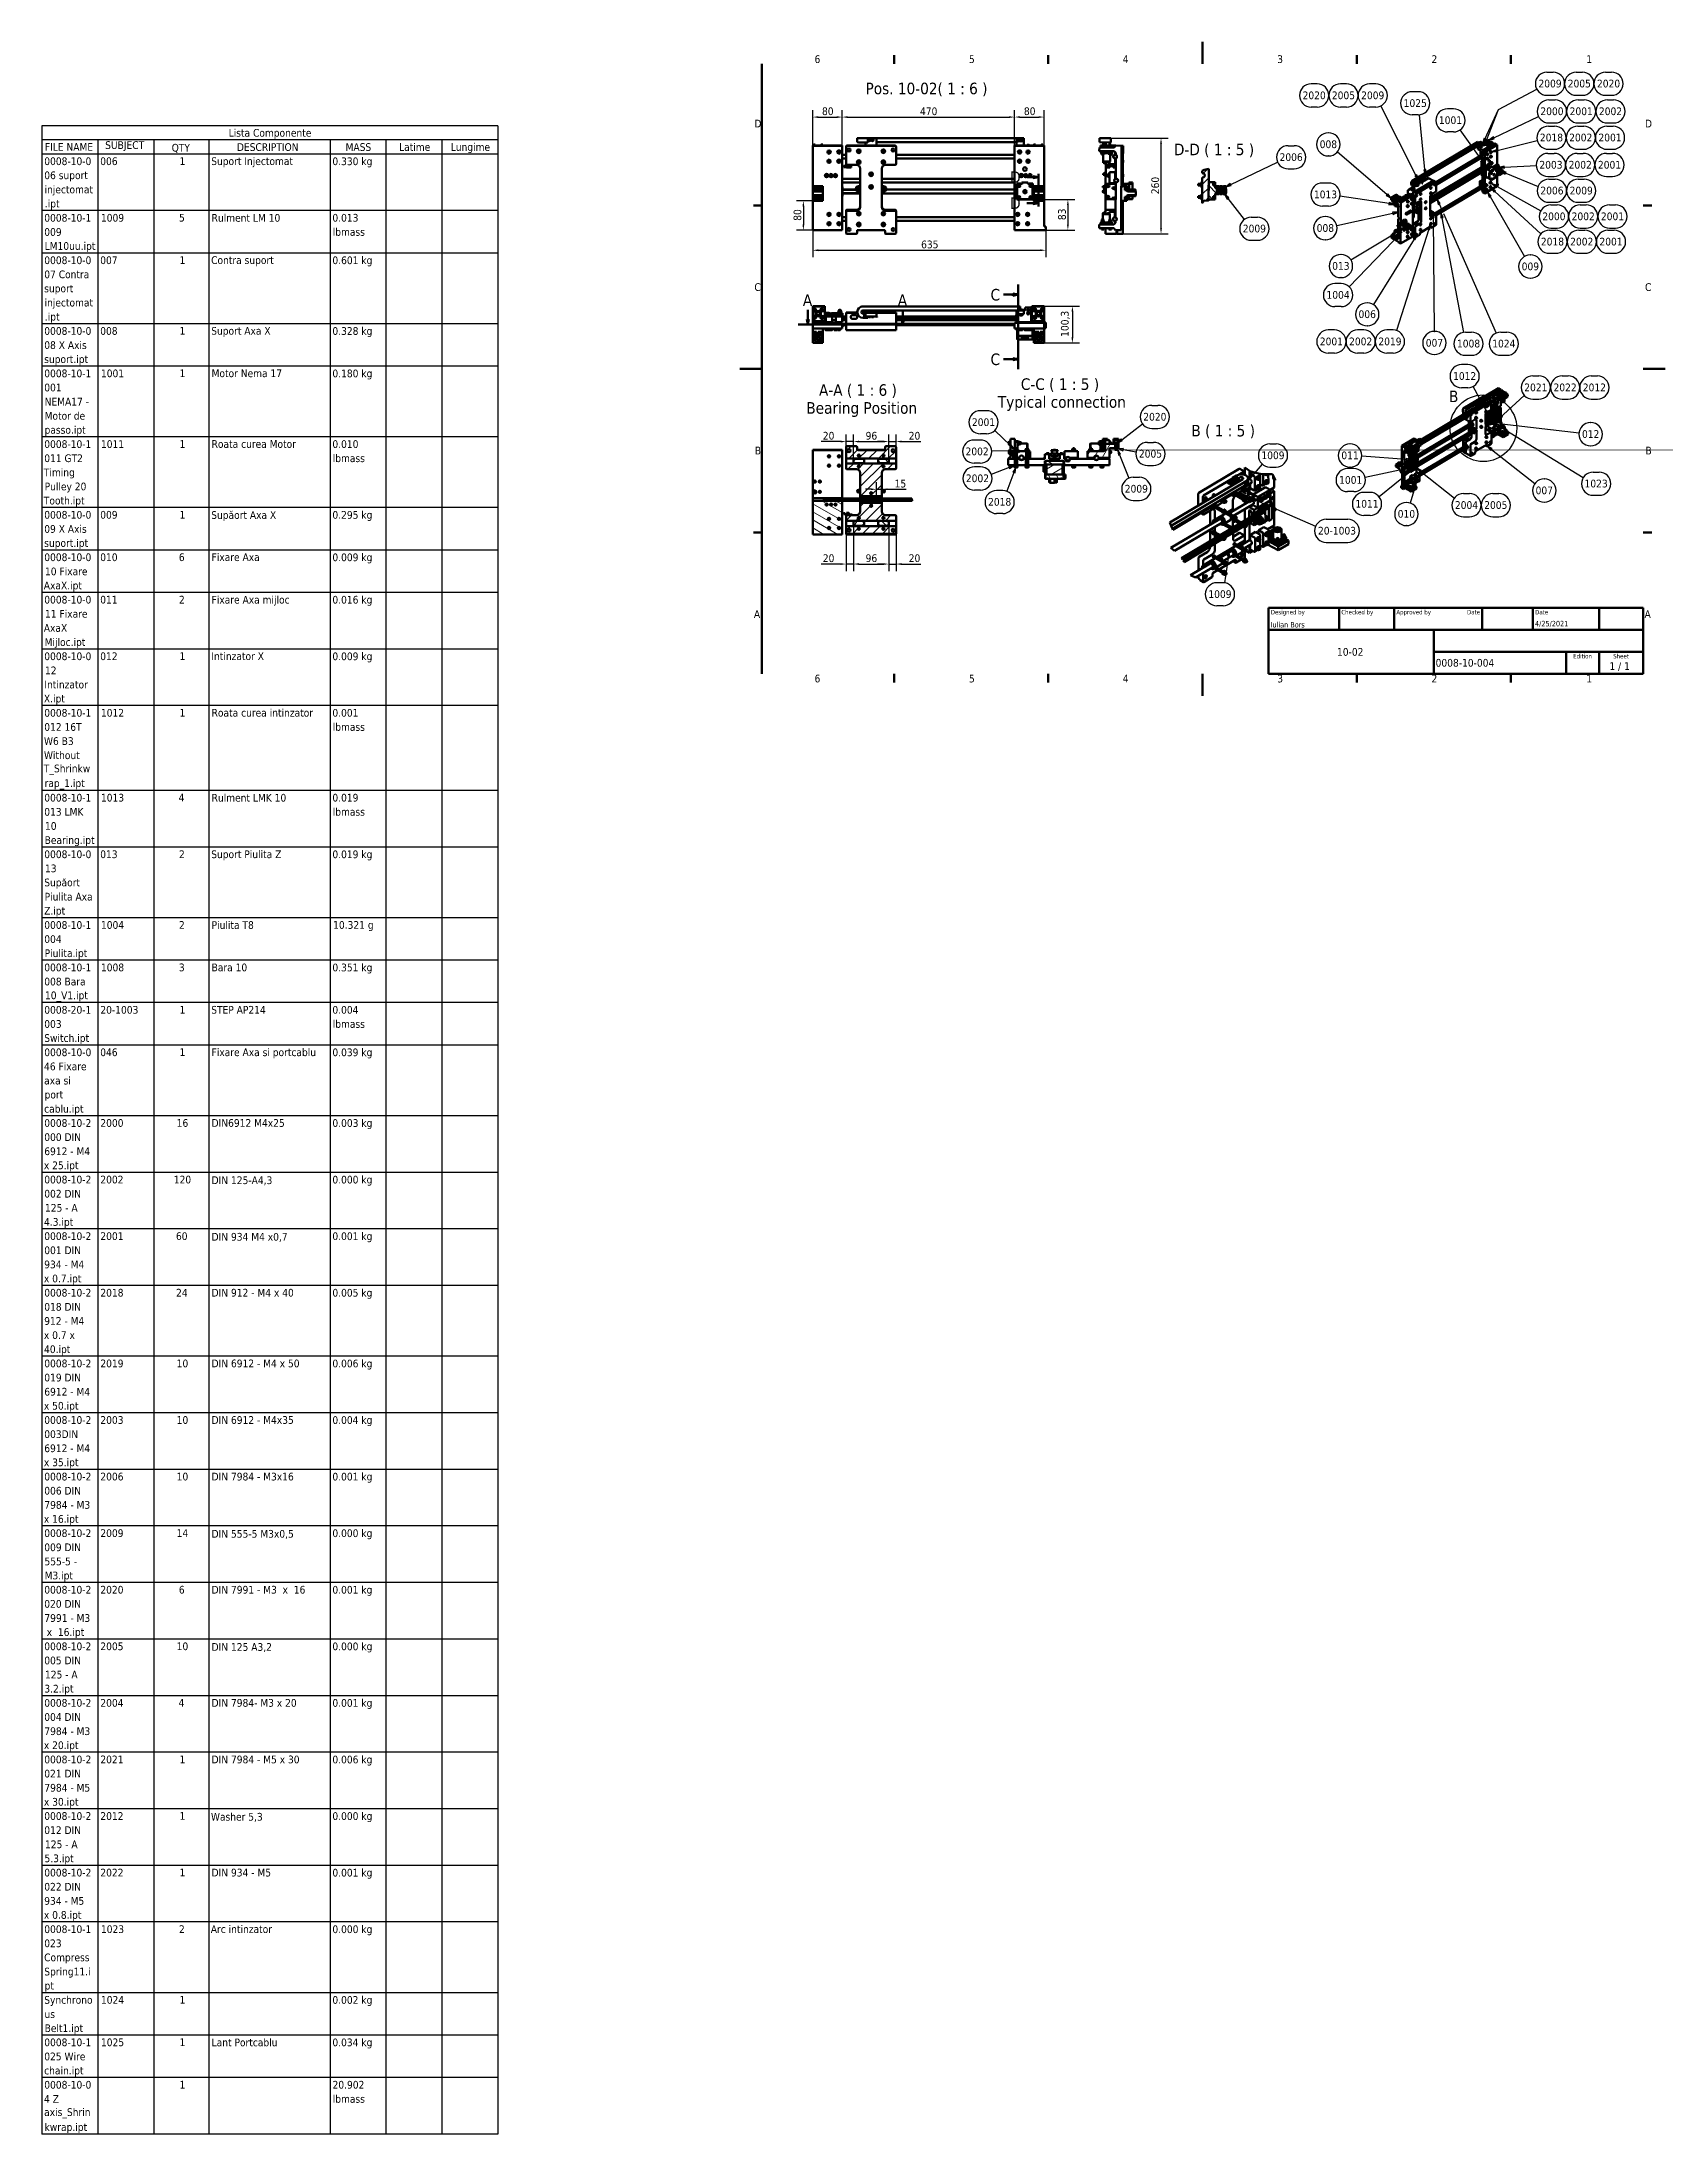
# Model space of a CAD drawing. Header units: millimetres. Extents: x -1901 to 2520, y -3919 to 1782.
import ezdxf
from ezdxf.enums import TextEntityAlignment as Align

# ---------------------------------------------------------------- set-up
doc = ezdxf.new("R2010")
doc.units = ezdxf.units.MM
doc.header["$LTSCALE"] = 6
doc.linetypes.add('CHAIN', pattern=[0.3543, 0.2362, -0.0295, 0.0591, -0.0295])
for name, color, linetype, lineweight in [('Border (ISO)', 7, 'Continuous', 70), ('Break Line (ISO)', 7, 'Continuous', 50), ('Detail Boundary (ISO)', 7, 'Continuous', 25), ('Dimension (ISO)', 7, 'Continuous', 25), ('Hatch (ISO)', 7, 'Continuous', 18), ('Section Line (ISO)', 7, 'CHAIN', 70), ('Symbol (ISO)', 7, 'Continuous', 25), ('Title (ISO)', 7, 'Continuous', 50), ('Visible (ISO)', 7, 'Continuous', 50)]:
    doc.layers.add(name, color=color, linetype=linetype, lineweight=lineweight)
doc.styles.add('Label Text (ISO)', font='tahoma.ttf')
doc.styles.add('Note Text (ISO)', font='tahoma.ttf')
doc.styles.add('Text Style39', font='tahoma.ttf')
doc.styles.add('Text Style41', font='tahoma.ttf')
doc.dimstyles.new('Default - Method 1b (ISO)', dxfattribs={"dimscale": 6, "dimtxt": 3.5, "dimasz": 2.5, "dimexe": 3.175, "dimexo": 0, "dimgap": 0.762, "dimtad": 1, "dimtoh": 1, "dimrnd": 1e-08, "dimtxsty": 'Note Text (ISO)', "dimcen": 0.09, "dimdle": 10, "dimclrd": 256, "dimclre": 256, "dimclrt": 256, "dimazin": 2, "dimtfac": 1, "dimtmove": 0, "dimatfit": 3, "dimfxl": 0, "dimtolj": 1, "dimlwd": -1, "dimlwe": -1, "dimarcsym": 0})
pattern_1 = [(45, (0, 0), (-13.47038, 13.47038), [])]
pattern_2 = [(135.0002, (0, 0), (-13.47033, -13.47043), [])]
pattern_3 = [(60, (0, 0), (-16.4978, 9.525), [])]
pattern_4 = [(120.0002, (0, 0), (-16.49775, -9.52505), [])]
pattern_5 = [(45.1773, (0, 0), (-13.512, 13.42865), [])]
pattern_6 = [(135.1775, (0, 0), (-13.4286, -13.51204), [])]
pattern_7 = [(30.1773, (0, 0), (-9.576, 16.46823), [])]
pattern_8 = [(150.1775, (0, 0), (-9.47384, -16.5272), [])]

msp = doc.modelspace()

# ---------------------------------------------------------------- texts
at = {"layer": 'Symbol (ISO)', "char_height": 31.5, "attachment_point": 7, "style": 'Label Text (ISO)'}
for s, insert in [('Pos. 10-02( 1 : 6 )', (342.128, 1633.562)), ('D-D ( 1 : 5 )', (1182.031, 1467.335)), ('C-C ( 1 : 5 )', (765.192, 827.918)), ('Bearing Position', (180.866, 759.73)), ('A-A ( 1 : 6 )', (215.409, 811.823)), ('Typical connection', (702.606, 776.054)), ('B ( 1 : 5 )', (1229.626, 701.192))]:
    msp.add_mtext(s, dxfattribs=dict(at, insert=insert))

# ---------------------------------------------------------------- blocks, each defined once
blk = doc.blocks.new('Borders Default Border')
at = {"layer": 'Border (ISO)'}
for p, q in [((70, 287), (70, 290.9)), ((140, 287), (140, 290.9)), ((280, 287), (280, 290.9)), ((350, 287), (350, 290.9)), ((10, 222.75), (6.1, 222.75)), ((410, 222.75), (413.9, 222.75)), ((10, 74.25), (6.1, 74.25)), ((410, 74.25), (413.9, 74.25)), ((70, 10), (70, 6.1)), ((140, 10), (140, 6.1)), ((280, 10), (280, 6.1)), ((350, 10), (350, 6.1))]:
    blk.add_line(p, q, dxfattribs=at)
at = {"layer": 'Border (ISO)', "flags": 128}
for points in [[(210, 297), (210, 287)], [(10, 10), (10, 287)], [(0, 148.5), (10, 148.5)], [(420, 148.5), (410, 148.5)], [(210, 0), (210, 10)]]:
    blk.add_lwpolyline(points, dxfattribs=at)
at = {"layer": 'Border (ISO)', "char_height": 3.5, "attachment_point": 7, "style": 'Note Text (ISO)'}
for s, insert in [('6', (33.88, 287.33)), ('5', (103.98, 287.33)), ('4', (173.78, 287.4)), ('3', (243.91, 287.33)), ('2', (313.94, 287.4)), ('1', (384.21, 287.4)), ('D', (6.57, 258.13)), ('D', (410.87, 258.13)), ('C', (6.56, 183.81)), ('C', (410.86, 183.81)), ('B', (6.78, 109.63)), ('B', (411.08, 109.63)), ('A', (6.36, 35.38)), ('A', (410.66, 35.38)), ('6', (33.88, 6.03)), ('5', (103.98, 6.03)), ('4', (173.78, 6.1)), ('3', (243.91, 6.03)), ('2', (313.94, 6.1)), ('1', (384.21, 6.1))]:
    blk.add_mtext(s, dxfattribs=dict(at, insert=insert))
blk = doc.blocks.new('Title Blocks I.A.B')
at = {"layer": 'Title (ISO)'}
for p, q in [((270.07, 130), (100.07, 130)), ((100.07, 130), (100.07, 100)), ((132.07, 120), (132.07, 130)), ((157.07, 120), (157.07, 130)), ((197.07, 120), (197.07, 130)), ((220.07, 120), (220.07, 130)), ((250.07, 120), (250.07, 130)), ((270.07, 100), (270.07, 130)), ((100.07, 120), (270.07, 120)), ((175.07, 120), (175.07, 100)), ((270.07, 110), (175.07, 110)), ((235.07, 100), (235.07, 110)), ((250.07, 100), (250.07, 110)), ((100.07, 100), (270.07, 100))]:
    blk.add_line(p, q, dxfattribs=at)
at = {"layer": 'Title (ISO)', "style": 'Text Style41'}
for s, p in [('Designed by', (101.07, 129)), ('Checked by', (133.07, 129)), ('Approved by', (158.07, 129)), ('Date', (221.07, 129))]:
    blk.add_text(s, height=2, dxfattribs=at).set_placement(p, align=Align.TOP_LEFT)
blk.add_text('Date', height=2, dxfattribs=at).set_placement((196.07, 129), align=Align.TOP_RIGHT)
for s, p in [('Edition', (242.57, 109)), ('Sheet', (260.07, 109))]:
    blk.add_text(s, height=2, dxfattribs=at).set_placement(p, align=Align.TOP_CENTER)
at = {"layer": 'Title (ISO)', "style": 'Note Text (ISO)'}
blk.add_text('1 / 1 ', height=3.5, dxfattribs=at).set_placement((260.07, 103.5), align=Align.MIDDLE_CENTER)
at = {"layer": 'Title (ISO)'}
for tag, p, height, style in [('AUTHOR_001', (100.92, 121.05), 2.5, 'Text Style39'), ('CREATION_DATE_001', (221, 121.54), 2.5, 'Text Style39'), ('COMPANY_001', (131.12, 108.21), 3.5, 'Note Text (ISO)'), ('PART_NUMBER_001', (175.88, 103.25), 3.5, 'Note Text (ISO)')]:
    blk.add_attdef(tag, p, '', height=height, dxfattribs=dict(at, style=style))
at = {"layer": 'Title (ISO)', "style": 'Text Style39'}
for tag, p in [('CHECKED_BY', (133.07, 121)), ('ENG_APPROVED_BY', (158.07, 121))]:
    blk.add_attdef(tag, text='', height=2.5, dxfattribs=at).set_placement(p, align=Align.BOTTOM_LEFT)
blk.add_attdef('ENG_APPROVAL_DATE', text='', height=2.5, dxfattribs=at).set_placement((196.07, 121), align=Align.BOTTOM_RIGHT)
at = {"layer": 'Title (ISO)', "style": 'Note Text (ISO)'}
for tag, p in [('TITLE', (222.57, 115)), ('REVISION_NUMBER', (242.57, 103.5))]:
    blk.add_attdef(tag, text='', height=3.5, dxfattribs=at).set_placement(p, align=Align.MIDDLE_CENTER)
blk = doc.blocks.new('*D6')
at = {"layer": 'Defpoints', "color": 0}
for p in [(828.3, 1061.9), (828.3, 961.5), (905.6, 961.5)]:
    blk.add_point(p, dxfattribs=at)
at = {"layer": 'Dimension (ISO)'}
for p, q in [((828.3, 1061.9), (924.6, 1061.9)), ((905.6, 1046.9), (905.6, 976.5)), ((828.3, 961.5), (924.6, 961.5))]:
    blk.add_line(p, q, dxfattribs=at)
for points in [[(903.1, 1046.9), (908.1, 1046.9), (905.6, 1061.9)], [(903.1, 976.5), (908.1, 976.5), (905.6, 961.5)]]:
    blk.add_solid(points, dxfattribs=at)
at = {"layer": 'Dimension (ISO)', "insert": (874.3, 978.2), "char_height": 21, "attachment_point": 1, "rotation": 90, "style": 'Note Text (ISO)'}
blk.add_mtext('\\A1;100,3', dxfattribs=at)
blk = doc.blocks.new('*D7')
at = {"layer": 'Defpoints', "color": 0}
for p in [(198.3, 1269.1), (833.3, 1274.1), (833.3, 1214.1)]:
    blk.add_point(p, dxfattribs=at)
at = {"layer": 'Dimension (ISO)'}
for p, q in [((198.3, 1269.1), (198.3, 1195)), ((833.3, 1274.1), (833.3, 1195)), ((213.3, 1214.1), (818.3, 1214.1))]:
    blk.add_line(p, q, dxfattribs=at)
for points in [[(213.3, 1216.6), (213.3, 1211.6), (198.3, 1214.1)], [(818.3, 1216.6), (818.3, 1211.6), (833.3, 1214.1)]]:
    blk.add_solid(points, dxfattribs=at)
at = {"layer": 'Dimension (ISO)', "insert": (493.5, 1240.5), "char_height": 21, "attachment_point": 1, "style": 'Note Text (ISO)'}
blk.add_mtext('\\A1;635', dxfattribs=at)
blk = doc.blocks.new('*D8')
at = {"layer": 'Defpoints', "color": 0}
for p in [(278.3, 1577), (198.3, 1499.1), (278.3, 1499.1)]:
    blk.add_point(p, dxfattribs=at)
at = {"layer": 'Dimension (ISO)'}
for p, q in [((198.3, 1499.1), (198.3, 1596.1)), ((213.3, 1577), (263.3, 1577)), ((278.3, 1499.1), (278.3, 1596.1))]:
    blk.add_line(p, q, dxfattribs=at)
for points in [[(213.3, 1579.5), (213.3, 1574.5), (198.3, 1577)], [(263.3, 1579.5), (263.3, 1574.5), (278.3, 1577)]]:
    blk.add_solid(points, dxfattribs=at)
at = {"layer": 'Dimension (ISO)', "insert": (223.6, 1603.5), "char_height": 21, "attachment_point": 1, "style": 'Note Text (ISO)'}
blk.add_mtext('\\A1;80', dxfattribs=at)
blk = doc.blocks.new('*D9')
at = {"layer": 'Defpoints', "color": 0}
for p in [(748.3, 1577), (278.3, 1499.1), (748.3, 1499.1)]:
    blk.add_point(p, dxfattribs=at)
at = {"layer": 'Dimension (ISO)'}
for p, q in [((278.3, 1499.1), (278.3, 1596.1)), ((293.3, 1577), (733.3, 1577)), ((748.3, 1499.1), (748.3, 1596.1))]:
    blk.add_line(p, q, dxfattribs=at)
for points in [[(293.3, 1579.5), (293.3, 1574.5), (278.3, 1577)], [(733.3, 1579.5), (733.3, 1574.5), (748.3, 1577)]]:
    blk.add_solid(points, dxfattribs=at)
at = {"layer": 'Dimension (ISO)', "insert": (490.5, 1603.4), "char_height": 21, "attachment_point": 1, "style": 'Note Text (ISO)'}
blk.add_mtext('\\A1;470', dxfattribs=at)
blk = doc.blocks.new('*D10')
at = {"layer": 'Defpoints', "color": 0}
for p in [(828.3, 1577), (748.3, 1499.1), (828.3, 1499.1)]:
    blk.add_point(p, dxfattribs=at)
at = {"layer": 'Dimension (ISO)'}
for p, q in [((748.3, 1499.1), (748.3, 1596.1)), ((763.3, 1577), (813.3, 1577)), ((828.3, 1499.1), (828.3, 1596.1))]:
    blk.add_line(p, q, dxfattribs=at)
for points in [[(763.3, 1579.5), (763.3, 1574.5), (748.3, 1577)], [(813.3, 1579.5), (813.3, 1574.5), (828.3, 1577)]]:
    blk.add_solid(points, dxfattribs=at)
at = {"layer": 'Dimension (ISO)', "insert": (773.6, 1603.5), "char_height": 21, "attachment_point": 1, "style": 'Note Text (ISO)'}
blk.add_mtext('\\A1;80', dxfattribs=at)
blk = doc.blocks.new('Balloon1')
at = {"layer": 'Symbol (ISO)'}
for p, q in [((367.23, 270.66), (370.02, 270.66)), ((380.52, 270.66), (383.3, 270.66)), ((393.8, 270.66), (396.59, 270.66)), ((342.25, 253.4), (362.51, 263.14)), ((367.23, 260.16), (370.02, 260.16)), ((380.52, 260.16), (383.3, 260.16)), ((393.8, 260.16), (396.59, 260.16)), ((342.03, 253.85), (339.99, 252.31)), ((342.25, 253.4), (339.99, 252.31)), ((339.99, 252.31), (342.46, 252.94)), ((342.46, 252.94), (342.03, 253.85))]:
    blk.add_line(p, q, dxfattribs=at)
at = {"layer": 'Symbol (ISO)', "flags": 128}
blk.add_lwpolyline([(342.03, 253.85), (339.99, 252.31)], dxfattribs=at)
at = {"layer": 'Symbol (ISO)'}
for centre, start, end in [((367.23, 265.41), 90, 270), ((370.02, 265.41), 270, 90), ((380.52, 265.41), 90, 270), ((383.3, 265.41), 270, 90), ((393.8, 265.41), 90, 270), ((396.59, 265.41), 270, 90)]:
    blk.add_arc(centre, 5.25, start, end, dxfattribs=at)
blk.add_solid([(342.03, 253.85), (339.99, 252.31), (342.46, 252.94), (342.03, 253.85)], dxfattribs=at)
at = {"layer": 'Symbol (ISO)', "char_height": 3.5, "attachment_point": 5, "style": 'Note Text (ISO)'}
for s, insert in [('2000', (368.62, 265.44)), ('2001', (381.91, 265.44)), ('2002', (395.2, 265.44))]:
    blk.add_mtext(s, dxfattribs=dict(at, insert=insert))
blk = doc.blocks.new('Balloon2')
at = {"layer": 'Symbol (ISO)'}
for p, q in [((367, 258.73), (369.8, 258.73)), ((380.3, 258.73), (383.08, 258.73)), ((393.58, 258.73), (396.37, 258.73)), ((343.62, 248.12), (341.31, 247.03)), ((343.74, 247.64), (341.31, 247.03)), ((341.31, 247.03), (343.86, 247.15)), ((343.86, 247.15), (343.62, 248.12)), ((343.74, 247.64), (361.93, 252.21)), ((367, 248.23), (369.8, 248.23)), ((380.3, 248.23), (383.08, 248.23)), ((393.58, 248.23), (396.37, 248.23))]:
    blk.add_line(p, q, dxfattribs=at)
at = {"layer": 'Symbol (ISO)', "flags": 128}
blk.add_lwpolyline([(343.62, 248.12), (341.31, 247.03)], dxfattribs=at)
at = {"layer": 'Symbol (ISO)'}
for centre, start, end in [((367, 253.48), 90, 270), ((369.8, 253.48), 270, 90), ((380.3, 253.48), 90, 270), ((383.08, 253.48), 270, 90), ((393.58, 253.48), 90, 270), ((396.37, 253.48), 270, 90)]:
    blk.add_arc(centre, 5.25, start, end, dxfattribs=at)
blk.add_solid([(343.62, 248.12), (341.31, 247.03), (343.86, 247.15), (343.62, 248.12)], dxfattribs=at)
at = {"layer": 'Symbol (ISO)', "char_height": 3.5, "attachment_point": 5, "style": 'Note Text (ISO)'}
for s, insert in [('2018', (368.4, 253.52)), ('2002', (381.69, 253.52)), ('2001', (394.98, 253.52))]:
    blk.add_mtext(s, dxfattribs=dict(at, insert=insert))
blk = doc.blocks.new('Balloon3')
at = {"layer": 'Symbol (ISO)'}
for p, q in [((347, 240.6), (344.53, 239.98)), ((347.03, 240.1), (344.53, 239.98)), ((344.53, 239.98), (347.05, 239.6)), ((347.05, 239.6), (347, 240.6)), ((347.03, 240.1), (361.55, 240.84)), ((366.78, 246.35), (369.57, 246.35)), ((380.07, 246.35), (382.85, 246.35)), ((393.35, 246.35), (396.14, 246.35)), ((366.78, 235.85), (369.57, 235.85)), ((380.07, 235.85), (382.85, 235.85)), ((393.35, 235.85), (396.14, 235.85))]:
    blk.add_line(p, q, dxfattribs=at)
at = {"layer": 'Symbol (ISO)', "flags": 128}
blk.add_lwpolyline([(347, 240.6), (344.53, 239.98)], dxfattribs=at)
at = {"layer": 'Symbol (ISO)'}
for centre, start, end in [((366.78, 241.1), 90, 270), ((369.57, 241.1), 270, 90), ((380.07, 241.1), 90, 270), ((382.85, 241.1), 270, 90), ((393.35, 241.1), 90, 270), ((396.14, 241.1), 270, 90)]:
    blk.add_arc(centre, 5.25, start, end, dxfattribs=at)
blk.add_solid([(347, 240.6), (344.53, 239.98), (347.05, 239.6), (347, 240.6)], dxfattribs=at)
at = {"layer": 'Symbol (ISO)', "char_height": 3.5, "attachment_point": 5, "style": 'Note Text (ISO)'}
for s, insert in [('2003', (368.17, 241.14)), ('2002', (381.46, 241.14)), ('2001', (394.75, 241.14))]:
    blk.add_mtext(s, dxfattribs=dict(at, insert=insert))
blk = doc.blocks.new('Balloon4')
at = {"layer": 'Symbol (ISO)'}
for p, q in [((347.62, 237.4), (345.3, 238.35)), ((347.81, 237.87), (345.3, 238.35)), ((345.3, 238.35), (347.43, 236.94)), ((347.43, 236.94), (347.81, 237.87)), ((347.62, 237.4), (362.38, 231.38)), ((367.23, 234.65), (370.02, 234.65)), ((380.52, 234.65), (383.3, 234.65)), ((367.23, 224.15), (370.02, 224.15)), ((380.52, 224.15), (383.3, 224.15))]:
    blk.add_line(p, q, dxfattribs=at)
at = {"layer": 'Symbol (ISO)', "flags": 128}
blk.add_lwpolyline([(347.81, 237.87), (345.3, 238.35)], dxfattribs=at)
at = {"layer": 'Symbol (ISO)'}
for centre, start, end in [((367.23, 229.4), 90, 270), ((370.02, 229.4), 270, 90), ((380.52, 229.4), 90, 270), ((383.3, 229.4), 270, 90)]:
    blk.add_arc(centre, 5.25, start, end, dxfattribs=at)
blk.add_solid([(347.81, 237.87), (345.3, 238.35), (347.43, 236.94), (347.81, 237.87)], dxfattribs=at)
at = {"layer": 'Symbol (ISO)', "char_height": 3.5, "attachment_point": 5, "style": 'Note Text (ISO)'}
for s, insert in [('2006', (368.62, 229.43)), ('2009', (381.91, 229.43))]:
    blk.add_mtext(s, dxfattribs=dict(at, insert=insert))
blk = doc.blocks.new('Balloon5')
at = {"layer": 'Symbol (ISO)'}
for p, q in [((343.69, 231.28), (341.51, 232.49)), ((343.94, 231.71), (341.51, 232.49)), ((341.51, 232.49), (343.45, 230.84)), ((343.45, 230.84), (343.94, 231.71)), ((343.69, 231.28), (363.55, 220.24)), ((368.13, 222.94), (370.92, 222.94)), ((381.42, 222.94), (384.2, 222.94)), ((394.7, 222.94), (397.49, 222.94)), ((368.13, 212.44), (370.92, 212.44)), ((381.42, 212.44), (384.2, 212.44)), ((394.7, 212.44), (397.49, 212.44))]:
    blk.add_line(p, q, dxfattribs=at)
at = {"layer": 'Symbol (ISO)', "flags": 128}
blk.add_lwpolyline([(343.94, 231.71), (341.51, 232.49)], dxfattribs=at)
at = {"layer": 'Symbol (ISO)'}
for centre, start, end in [((368.13, 217.69), 90, 270), ((370.92, 217.69), 270, 90), ((381.42, 217.69), 90, 270), ((384.2, 217.69), 270, 90), ((394.7, 217.69), 90, 270), ((397.49, 217.69), 270, 90)]:
    blk.add_arc(centre, 5.25, start, end, dxfattribs=at)
blk.add_solid([(343.94, 231.71), (341.51, 232.49), (343.45, 230.84), (343.94, 231.71)], dxfattribs=at)
at = {"layer": 'Symbol (ISO)', "char_height": 3.5, "attachment_point": 5, "style": 'Note Text (ISO)'}
for s, insert in [('2000', (369.52, 217.73)), ('2002', (382.81, 217.73)), ('2001', (396.1, 217.73))]:
    blk.add_mtext(s, dxfattribs=dict(at, insert=insert))
blk = doc.blocks.new('Balloon6')
at = {"layer": 'Symbol (ISO)'}
for p, q in [((342.71, 229.04), (340.88, 230.73)), ((343.05, 229.4), (340.88, 230.73)), ((340.88, 230.73), (342.38, 228.67)), ((342.38, 228.67), (343.05, 229.4)), ((342.71, 229.04), (363.61, 209.76)), ((367.45, 211.46), (370.25, 211.46)), ((380.75, 211.46), (383.53, 211.46)), ((394.03, 211.46), (396.82, 211.46)), ((367.45, 200.96), (370.25, 200.96)), ((380.75, 200.96), (383.53, 200.96)), ((394.03, 200.96), (396.82, 200.96))]:
    blk.add_line(p, q, dxfattribs=at)
at = {"layer": 'Symbol (ISO)', "flags": 128}
blk.add_lwpolyline([(343.05, 229.4), (340.88, 230.73)], dxfattribs=at)
at = {"layer": 'Symbol (ISO)'}
for centre, start, end in [((367.45, 206.21), 90, 270), ((370.25, 206.21), 270, 90), ((380.75, 206.21), 90, 270), ((383.53, 206.21), 270, 90), ((394.03, 206.21), 90, 270), ((396.82, 206.21), 270, 90)]:
    blk.add_arc(centre, 5.25, start, end, dxfattribs=at)
blk.add_solid([(343.05, 229.4), (340.88, 230.73), (342.38, 228.67), (343.05, 229.4)], dxfattribs=at)
at = {"layer": 'Symbol (ISO)', "char_height": 3.5, "attachment_point": 5, "style": 'Note Text (ISO)'}
for s, insert in [('2018', (368.85, 206.25)), ('2002', (382.14, 206.25)), ('2001', (395.43, 206.25))]:
    blk.add_mtext(s, dxfattribs=dict(at, insert=insert))
blk = doc.blocks.new('Balloon7')
at = {"layer": 'Symbol (ISO)'}
for p, q in [((307.96, 274.36), (305.18, 274.36)), ((307.96, 263.86), (305.18, 263.86)), ((310.93, 238.99), (308.48, 263.91)), ((311.42, 239.04), (310.43, 238.94)), ((310.43, 238.94), (311.17, 236.5)), ((310.93, 238.99), (311.17, 236.5)), ((311.17, 236.5), (311.42, 239.04))]:
    blk.add_line(p, q, dxfattribs=at)
at = {"layer": 'Symbol (ISO)', "flags": 128}
blk.add_lwpolyline([(310.43, 238.94), (311.17, 236.5)], dxfattribs=at)
at = {"layer": 'Symbol (ISO)'}
for centre, start, end in [((305.18, 269.11), 90, 270), ((307.96, 269.11), 270, 90)]:
    blk.add_arc(centre, 5.25, start, end, dxfattribs=at)
blk.add_solid([(310.43, 238.94), (311.17, 236.5), (311.42, 239.04), (310.43, 238.94)], dxfattribs=at)
at = {"layer": 'Symbol (ISO)', "insert": (306.57, 269.15), "char_height": 3.5, "attachment_point": 5, "style": 'Note Text (ISO)'}
blk.add_mtext('1025', dxfattribs=at)
blk = doc.blocks.new('Balloon8')
at = {"layer": 'Symbol (ISO)'}
for p, q in [((366.36, 283.24), (369.14, 283.24)), ((379.64, 283.24), (382.43, 283.24)), ((392.93, 283.24), (395.72, 283.24)), ((338.12, 252.87), (344.29, 266.26)), ((339.02, 252.6), (344.29, 266.26)), ((344.29, 266.26), (361.73, 275.53)), ((344.29, 266.26), (361.73, 275.53)), ((366.36, 272.74), (369.14, 272.74)), ((379.64, 272.74), (382.43, 272.74)), ((392.93, 272.74), (395.72, 272.74)), ((337.66, 253.08), (337.07, 250.6)), ((338.12, 252.87), (337.07, 250.6)), ((337.07, 250.6), (338.57, 252.66)), ((338.57, 252.66), (337.66, 253.08)), ((338.55, 252.78), (338.12, 250.27)), ((339.02, 252.6), (338.12, 250.27)), ((338.12, 250.27), (339.49, 252.42)), ((339.49, 252.42), (338.55, 252.78))]:
    blk.add_line(p, q, dxfattribs=at)
at = {"layer": 'Symbol (ISO)', "flags": 128}
for points in [[(337.66, 253.08), (337.07, 250.6)], [(338.55, 252.78), (338.12, 250.27)]]:
    blk.add_lwpolyline(points, dxfattribs=at)
at = {"layer": 'Symbol (ISO)'}
for centre, start, end in [((366.36, 277.99), 90, 270), ((369.14, 277.99), 270, 90), ((379.64, 277.99), 90, 270), ((382.43, 277.99), 270, 90), ((392.93, 277.99), 90, 270), ((395.72, 277.99), 270, 90)]:
    blk.add_arc(centre, 5.25, start, end, dxfattribs=at)
for points in [[(337.66, 253.08), (337.07, 250.6), (338.57, 252.66), (337.66, 253.08)], [(338.55, 252.78), (338.12, 250.27), (339.49, 252.42), (338.55, 252.78)]]:
    blk.add_solid(points, dxfattribs=at)
at = {"layer": 'Symbol (ISO)', "char_height": 3.5, "attachment_point": 5, "style": 'Note Text (ISO)'}
for s, insert in [('2009', (367.75, 278.03)), ('2005', (381.04, 278.03)), ('2020', (394.32, 278.03))]:
    blk.add_mtext(s, dxfattribs=dict(at, insert=insert))
blk = doc.blocks.new('Balloon9')
at = {"layer": 'Symbol (ISO)'}
for p, q in [((312.76, 211.93), (298.06, 165.88)), ((313.52, 214.31), (312.28, 212.08)), ((312.28, 212.08), (313.23, 211.78)), ((312.76, 211.93), (313.52, 214.31)), ((313.23, 211.78), (313.52, 214.31)), ((269.9, 166.14), (267.11, 166.14)), ((283.18, 166.14), (280.4, 166.14)), ((296.47, 166.14), (293.68, 166.14)), ((269.9, 155.64), (267.11, 155.64)), ((283.18, 155.64), (280.4, 155.64)), ((296.47, 155.64), (293.68, 155.64))]:
    blk.add_line(p, q, dxfattribs=at)
at = {"layer": 'Symbol (ISO)', "flags": 128}
blk.add_lwpolyline([(313.23, 211.78), (313.52, 214.31)], dxfattribs=at)
at = {"layer": 'Symbol (ISO)'}
for centre, start, end in [((267.11, 160.89), 90, 270), ((269.9, 160.89), 270, 90), ((280.4, 160.89), 90, 270), ((283.18, 160.89), 270, 90), ((293.68, 160.89), 90, 270), ((296.47, 160.89), 270, 90)]:
    blk.add_arc(centre, 5.25, start, end, dxfattribs=at)
blk.add_solid([(313.23, 211.78), (313.52, 214.31), (312.28, 212.08), (313.23, 211.78)], dxfattribs=at)
at = {"layer": 'Symbol (ISO)', "char_height": 3.5, "attachment_point": 5, "style": 'Note Text (ISO)'}
for s, insert in [('2001', (268.5, 160.92)), ('2002', (281.79, 160.92)), ('2019', (295.08, 160.92))]:
    blk.add_mtext(s, dxfattribs=dict(at, insert=insert))
blk = doc.blocks.new('Balloon10')
at = {"layer": 'Symbol (ISO)'}
for p, q in [((262.08, 277.89), (259.29, 277.89)), ((275.37, 277.89), (272.58, 277.89)), ((288.65, 277.89), (285.87, 277.89)), ((262.08, 267.39), (259.29, 267.39)), ((275.37, 267.39), (272.58, 267.39)), ((288.65, 267.39), (285.87, 267.39)), ((306.88, 236.41), (291, 267.96)), ((307.32, 236.63), (306.43, 236.18)), ((306.43, 236.18), (308, 234.18)), ((306.88, 236.41), (308, 234.18)), ((308, 234.18), (307.32, 236.63))]:
    blk.add_line(p, q, dxfattribs=at)
at = {"layer": 'Symbol (ISO)', "flags": 128}
blk.add_lwpolyline([(306.43, 236.18), (308, 234.18)], dxfattribs=at)
at = {"layer": 'Symbol (ISO)'}
for centre, start, end in [((259.29, 272.64), 90, 270), ((262.08, 272.64), 270, 90), ((272.58, 272.64), 90, 270), ((275.37, 272.64), 270, 90), ((285.87, 272.64), 90, 270), ((288.65, 272.64), 270, 90)]:
    blk.add_arc(centre, 5.25, start, end, dxfattribs=at)
blk.add_solid([(306.43, 236.18), (308, 234.18), (307.32, 236.63), (306.43, 236.18)], dxfattribs=at)
at = {"layer": 'Symbol (ISO)', "char_height": 3.5, "attachment_point": 5, "style": 'Note Text (ISO)'}
for s, insert in [('2020', (260.68, 272.68)), ('2005', (273.97, 272.68)), ('2009', (287.26, 272.68))]:
    blk.add_mtext(s, dxfattribs=dict(at, insert=insert))
blk = doc.blocks.new('Balloon11')
at = {"layer": 'Symbol (ISO)'}
for p, q in [((267.21, 255.68), (267.05, 255.68)), ((267.21, 245.18), (267.05, 245.18)), ((293.75, 227.59), (271.19, 247.01)), ((294.07, 227.97), (293.42, 227.21)), ((293.42, 227.21), (295.64, 225.96)), ((293.75, 227.59), (295.64, 225.96)), ((295.64, 225.96), (294.07, 227.97))]:
    blk.add_line(p, q, dxfattribs=at)
at = {"layer": 'Symbol (ISO)', "flags": 128}
blk.add_lwpolyline([(293.42, 227.21), (295.64, 225.96)], dxfattribs=at)
at = {"layer": 'Symbol (ISO)'}
for centre, start, end in [((267.05, 250.43), 90, 270), ((267.21, 250.43), 270, 90)]:
    blk.add_arc(centre, 5.25, start, end, dxfattribs=at)
blk.add_solid([(293.42, 227.21), (295.64, 225.96), (294.07, 227.97), (293.42, 227.21)], dxfattribs=at)
at = {"layer": 'Symbol (ISO)', "insert": (267.13, 250.47), "char_height": 3.5, "attachment_point": 5, "style": 'Note Text (ISO)'}
blk.add_mtext('008', dxfattribs=at)
blk = doc.blocks.new('Balloon12')
at = {"layer": 'Symbol (ISO)'}
for p, q in [((267.21, 232.89), (264.43, 232.89)), ((267.21, 222.39), (264.43, 222.39)), ((294.69, 223.54), (272.4, 226.87)), ((294.77, 224.03), (294.62, 223.04)), ((294.62, 223.04), (297.17, 223.17)), ((294.69, 223.54), (297.17, 223.17)), ((297.17, 223.17), (294.77, 224.03))]:
    blk.add_line(p, q, dxfattribs=at)
at = {"layer": 'Symbol (ISO)', "flags": 128}
blk.add_lwpolyline([(294.62, 223.04), (297.17, 223.17)], dxfattribs=at)
at = {"layer": 'Symbol (ISO)'}
for centre, start, end in [((264.43, 227.64), 90, 270), ((267.21, 227.64), 270, 90)]:
    blk.add_arc(centre, 5.25, start, end, dxfattribs=at)
blk.add_solid([(294.62, 223.04), (297.17, 223.17), (294.77, 224.03), (294.62, 223.04)], dxfattribs=at)
at = {"layer": 'Symbol (ISO)', "insert": (265.82, 227.68), "char_height": 3.5, "attachment_point": 5, "style": 'Note Text (ISO)'}
blk.add_mtext('1013', dxfattribs=at)
blk = doc.blocks.new('Balloon13')
at = {"layer": 'Symbol (ISO)'}
for p, q in [((298.5, 210.63), (277.38, 197.88)), ((300.58, 211.9), (298.24, 211.06)), ((298.24, 211.06), (298.76, 210.2)), ((298.5, 210.63), (300.59, 211.89)), ((298.76, 210.2), (300.6, 211.88)), ((272.9, 200.42), (272.73, 200.42)), ((272.9, 189.92), (272.73, 189.92))]:
    blk.add_line(p, q, dxfattribs=at)
at = {"layer": 'Symbol (ISO)', "flags": 128}
blk.add_lwpolyline([(298.76, 210.2), (300.64, 211.92)], dxfattribs=at)
at = {"layer": 'Symbol (ISO)'}
for centre, start, end in [((272.73, 195.17), 90, 270), ((272.9, 195.17), 270, 90)]:
    blk.add_arc(centre, 5.25, start, end, dxfattribs=at)
blk.add_solid([(298.76, 210.2), (300.64, 211.92), (298.24, 211.06), (298.76, 210.2)], dxfattribs=at)
at = {"layer": 'Symbol (ISO)', "insert": (272.81, 195.21), "char_height": 3.5, "attachment_point": 5, "style": 'Note Text (ISO)'}
blk.add_mtext('013', dxfattribs=at)
blk = doc.blocks.new('Balloon14')
at = {"layer": 'Symbol (ISO)'}
for p, q in [((300.56, 210.7), (276.55, 185.79)), ((302.83, 213.06), (300.74, 211.61)), ((300.74, 211.61), (301.46, 210.91)), ((301.1, 211.26), (300.99, 211.15)), ((301.1, 211.26), (302.83, 213.06)), ((301.46, 210.91), (302.83, 213.06)), ((272.92, 187.27), (270.13, 187.27)), ((272.92, 176.77), (270.13, 176.77))]:
    blk.add_line(p, q, dxfattribs=at)
at = {"layer": 'Symbol (ISO)', "flags": 128}
blk.add_lwpolyline([(301.46, 210.91), (302.83, 213.06)], dxfattribs=at)
at = {"layer": 'Symbol (ISO)'}
for centre, start, end in [((270.13, 182.02), 90, 270), ((272.92, 182.02), 270, 90)]:
    blk.add_arc(centre, 5.25, start, end, dxfattribs=at)
blk.add_solid([(301.46, 210.91), (302.83, 213.06), (300.74, 211.61), (301.46, 210.91)], dxfattribs=at)
at = {"layer": 'Symbol (ISO)', "insert": (271.53, 182.06), "char_height": 3.5, "attachment_point": 5, "style": 'Note Text (ISO)'}
blk.add_mtext('1004', dxfattribs=at)
blk = doc.blocks.new('Balloon15')
at = {"layer": 'Symbol (ISO)'}
for p, q in [((307.39, 209.58), (305.65, 207.72)), ((306.07, 207.46), (307.39, 209.58)), ((306.5, 207.2), (307.39, 209.58)), ((306.07, 207.46), (287.61, 177.7)), ((305.65, 207.72), (306.5, 207.2)), ((284.84, 178.5), (284.68, 178.5)), ((284.84, 168), (284.68, 168))]:
    blk.add_line(p, q, dxfattribs=at)
at = {"layer": 'Symbol (ISO)', "flags": 128}
blk.add_lwpolyline([(306.5, 207.2), (307.39, 209.58)], dxfattribs=at)
at = {"layer": 'Symbol (ISO)'}
for centre, start, end in [((284.68, 173.25), 90, 270), ((284.84, 173.25), 270, 90)]:
    blk.add_arc(centre, 5.25, start, end, dxfattribs=at)
blk.add_solid([(306.5, 207.2), (307.39, 209.58), (305.65, 207.72), (306.5, 207.2)], dxfattribs=at)
at = {"layer": 'Symbol (ISO)', "insert": (284.76, 173.29), "char_height": 3.5, "attachment_point": 5, "style": 'Note Text (ISO)'}
blk.add_mtext('006', dxfattribs=at)
blk = doc.blocks.new('Balloon16')
at = {"layer": 'Symbol (ISO)'}
for p, q in [((323.95, 266.6), (321.16, 266.6)), ((339.06, 240.09), (326.98, 257.09)), ((323.95, 256.1), (321.16, 256.1)), ((339.47, 240.38), (338.65, 239.8)), ((338.65, 239.8), (340.51, 238.05)), ((339.06, 240.09), (340.51, 238.05)), ((340.51, 238.05), (339.47, 240.38))]:
    blk.add_line(p, q, dxfattribs=at)
at = {"layer": 'Symbol (ISO)', "flags": 128}
blk.add_lwpolyline([(338.65, 239.8), (340.51, 238.05)], dxfattribs=at)
at = {"layer": 'Symbol (ISO)'}
for centre, start, end in [((321.16, 261.35), 90, 270), ((323.95, 261.35), 270, 90)]:
    blk.add_arc(centre, 5.25, start, end, dxfattribs=at)
blk.add_solid([(338.65, 239.8), (340.51, 238.05), (339.47, 240.38), (338.65, 239.8)], dxfattribs=at)
at = {"layer": 'Symbol (ISO)', "insert": (322.55, 261.39), "char_height": 3.5, "attachment_point": 5, "style": 'Note Text (ISO)'}
blk.add_mtext('1001', dxfattribs=at)
blk = doc.blocks.new('Balloon17')
at = {"layer": 'Symbol (ISO)'}
for p, q in [((314.67, 219.65), (314.19, 217.15)), ((314.69, 217.15), (314.67, 219.65)), ((315.19, 217.16), (314.67, 219.65)), ((314.19, 217.15), (315.19, 217.16)), ((314.69, 217.15), (315.15, 165.49)), ((315.2, 165.5), (315.36, 165.5)), ((315.2, 155), (315.36, 155))]:
    blk.add_line(p, q, dxfattribs=at)
at = {"layer": 'Symbol (ISO)', "flags": 128}
blk.add_lwpolyline([(315.19, 217.16), (314.67, 219.65)], dxfattribs=at)
at = {"layer": 'Symbol (ISO)'}
for centre, start, end in [((315.2, 160.25), 90, 270), ((315.36, 160.25), 270, 90)]:
    blk.add_arc(centre, 5.25, start, end, dxfattribs=at)
blk.add_solid([(315.19, 217.16), (314.67, 219.65), (314.19, 217.15), (315.19, 217.16)], dxfattribs=at)
at = {"layer": 'Symbol (ISO)', "insert": (315.28, 160.29), "char_height": 3.5, "attachment_point": 5, "style": 'Note Text (ISO)'}
blk.add_mtext('007', dxfattribs=at)
blk = doc.blocks.new('Balloon18')
at = {"layer": 'Symbol (ISO)'}
for p, q in [((318.24, 219.56), (318.21, 217.01)), ((318.7, 217.11), (318.24, 219.56)), ((319.19, 217.2), (318.24, 219.56)), ((318.21, 217.01), (319.19, 217.2)), ((318.7, 217.11), (328.4, 165.05)), ((329.37, 165.15), (332.16, 165.15)), ((329.37, 154.65), (332.16, 154.65))]:
    blk.add_line(p, q, dxfattribs=at)
at = {"layer": 'Symbol (ISO)', "flags": 128}
blk.add_lwpolyline([(319.19, 217.2), (318.24, 219.56)], dxfattribs=at)
at = {"layer": 'Symbol (ISO)'}
for centre, start, end in [((329.37, 159.9), 90, 270), ((332.16, 159.9), 270, 90)]:
    blk.add_arc(centre, 5.25, start, end, dxfattribs=at)
blk.add_solid([(319.19, 217.2), (318.24, 219.56), (318.21, 217.01), (319.19, 217.2)], dxfattribs=at)
at = {"layer": 'Symbol (ISO)', "insert": (330.76, 159.94), "char_height": 3.5, "attachment_point": 5, "style": 'Note Text (ISO)'}
blk.add_mtext('1008', dxfattribs=at)
blk = doc.blocks.new('Balloon19')
at = {"layer": 'Symbol (ISO)'}
for p, q in [((317.44, 223.38), (316.43, 225.67)), ((317.9, 223.58), (316.43, 225.67)), ((316.43, 225.67), (316.98, 223.18)), ((316.98, 223.18), (317.9, 223.58)), ((317.44, 223.38), (319.09, 219.62)), ((319.36, 219.01), (343.26, 164.68)), ((345.37, 165.15), (348.16, 165.15)), ((345.37, 154.65), (348.16, 154.65))]:
    blk.add_line(p, q, dxfattribs=at)
at = {"layer": 'Symbol (ISO)', "flags": 128}
blk.add_lwpolyline([(317.9, 223.58), (316.43, 225.67)], dxfattribs=at)
at = {"layer": 'Symbol (ISO)'}
for centre, start, end in [((345.37, 159.9), 90, 270), ((348.16, 159.9), 270, 90)]:
    blk.add_arc(centre, 5.25, start, end, dxfattribs=at)
blk.add_solid([(317.9, 223.58), (316.43, 225.67), (316.98, 223.18), (317.9, 223.58)], dxfattribs=at)
at = {"layer": 'Symbol (ISO)', "insert": (346.77, 159.93), "char_height": 3.5, "attachment_point": 5, "style": 'Note Text (ISO)'}
blk.add_mtext('1024', dxfattribs=at)
blk = doc.blocks.new('Lista Componente')
at = {"layer": 'Symbol (ISO)'}
for p, q in [((-109.87, 258.89), (-316.87, 258.89)), ((-316.87, 258.89), (-316.87, 252.47)), ((-109.87, 258.89), (-109.87, 252.47)), ((-109.87, 252.47), (-316.87, 252.47)), ((-316.87, 252.47), (-316.87, 246.05)), ((-291.47, 252.47), (-291.47, 246.05)), ((-266.07, 252.47), (-266.07, 246.05)), ((-241.07, 252.47), (-241.07, 246.05)), ((-186.07, 252.47), (-186.07, 246.05)), ((-160.67, 252.47), (-160.67, 246.05)), ((-135.27, 252.47), (-135.27, 246.05)), ((-109.87, 252.47), (-109.87, 246.05)), ((-109.87, 246.05), (-316.87, 246.05)), ((-316.87, 246.05), (-316.87, -653.2)), ((-291.47, 246.05), (-291.47, -653.2)), ((-266.07, 246.05), (-266.07, -653.2)), ((-241.07, 246.05), (-241.07, -653.2)), ((-186.07, 246.05), (-186.07, -653.2)), ((-160.67, 246.05), (-160.67, -653.2)), ((-135.27, 246.05), (-135.27, -653.2)), ((-109.87, 246.05), (-109.87, -653.2)), ((-109.87, 220.35), (-316.87, 220.35)), ((-109.87, 201.08), (-316.87, 201.08)), ((-109.87, 168.97), (-316.87, 168.97)), ((-109.87, 149.7), (-316.87, 149.7)), ((-109.87, 117.58), (-316.87, 117.58)), ((-109.87, 85.47), (-316.87, 85.47)), ((-109.87, 66.2), (-316.87, 66.2)), ((-109.87, 46.93), (-316.87, 46.93)), ((-109.87, 21.23), (-316.87, 21.23)), ((-109.87, -4.46), (-316.87, -4.46)), ((-109.87, -43), (-316.87, -43)), ((-109.87, -68.69), (-316.87, -68.69)), ((-109.87, -100.81), (-316.87, -100.81)), ((-109.87, -120.08), (-316.87, -120.08)), ((-109.87, -139.34), (-316.87, -139.34)), ((-109.87, -158.61), (-316.87, -158.61)), ((-109.87, -190.73), (-316.87, -190.73)), ((-109.87, -216.42), (-316.87, -216.42)), ((-109.87, -242.12), (-316.87, -242.12)), ((-109.87, -267.81), (-316.87, -267.81)), ((-109.87, -299.92), (-316.87, -299.92)), ((-109.87, -325.62), (-316.87, -325.62)), ((-109.87, -351.31), (-316.87, -351.31)), ((-109.87, -377), (-316.87, -377)), ((-109.87, -402.7), (-316.87, -402.7)), ((-109.87, -428.39), (-316.87, -428.39)), ((-109.87, -454.08), (-316.87, -454.08)), ((-109.87, -479.77), (-316.87, -479.77)), ((-109.87, -505.47), (-316.87, -505.47)), ((-109.87, -531.16), (-316.87, -531.16)), ((-109.87, -556.85), (-316.87, -556.85)), ((-109.87, -588.97), (-316.87, -588.97)), ((-109.87, -608.24), (-316.87, -608.24)), ((-109.87, -627.51), (-316.87, -627.51)), ((-109.87, -653.2), (-316.87, -653.2))]:
    blk.add_line(p, q, dxfattribs=at)
at = {"layer": 'Symbol (ISO)', "char_height": 3.5, "attachment_point": 7, "style": 'Note Text (ISO)'}
for s, insert in [('Lista Componente', (-232.09, 252.93)), ('FILE NAME', (-315.53, 247.51)), ('SUBJECT', (-288.13, 247.4)), ('QTY', (-257.94, 246.55)), ('DESCRIPTION', (-228.32, 247.4)), ('MASS', (-179, 247.41)), ('Latime', (-154.72, 247.42)), ('Lungime', (-131.27, 246.5)), ('0008-10-0', (-315.78, 240.97)), ('06 suport ', (-315.78, 233.65)), ('006', (-290.38, 240.98)), ('1', (-254.36, 241.08)), ('Suport Injectomat', (-239.99, 240.06)), ('0.330 kg', (-184.98, 240.01)), ('injectomat', (-315.67, 227.21)), ('0008-10-1', (-315.78, 215.27)), ('.ipt', (-315.53, 220.81)), ('1009', (-290.05, 215.28)), ('5', (-254.59, 215.32)), ('Rulment LM 10', (-239.82, 215.24)), ('0.013 ', (-184.98, 215.28)), ('009 ', (-315.78, 208.85)), ('lbmass', (-184.84, 208.86)), ('0008-10-0', (-315.78, 196)), ('LM10uu.ipt', (-315.62, 201.54)), ('007', (-290.38, 196.01)), ('1', (-254.36, 196.12)), ('Contra suport', (-240.02, 195.12)), ('0.601 kg', (-184.98, 195.05)), ('07 Contra ', (-315.78, 189.59)), ('suport ', (-315.81, 182.27)), ('injectomat', (-315.67, 175.82)), ('.ipt', (-315.53, 169.42)), ('0008-10-0', (-315.78, 163.89)), ('008', (-290.38, 163.89)), ('1', (-254.36, 164)), ('Suport Axa X', (-239.99, 163.01)), ('0.328 kg', (-184.98, 162.94)), ('suport.ipt', (-315.81, 150.15)), ('08 X Axis ', (-315.78, 157.46)), ('0008-10-1', (-315.78, 144.62)), ('1001', (-290.05, 144.63)), ('1', (-254.36, 144.73)), ('Motor Nema 17', (-239.82, 144.66)), ('0.180 kg', (-184.98, 143.67)), ('001 ', (-315.78, 138.2)), ('NEMA17 - ', (-315.62, 131.85)), ('Motor de ', (-315.62, 125.35)), ('0008-10-1', (-315.78, 112.5)), ('passo.ipt', (-315.65, 118.04)), ('1011', (-290.05, 112.51)), ('1', (-254.36, 112.62)), ('Roata curea Motor', (-239.82, 112.55)), ('0.010 ', (-184.98, 112.51)), ('011 GT2 ', (-315.78, 106.08)), ('lbmass', (-184.84, 106.09)), ('Timing ', (-315.97, 98.74)), ('Pulley 20 ', (-315.62, 92.34)), ('Tooth.ipt', (-315.97, 85.92)), ('0008-10-0', (-315.78, 80.39)), ('09 X Axis ', (-315.78, 73.97)), ('009', (-290.38, 80.4)), ('1', (-254.36, 80.5)), ('Supăort Axa X', (-239.99, 79.36)), ('0.295 kg', (-184.98, 79.43)), ('suport.ipt', (-315.81, 66.65)), ('0008-10-0', (-315.78, 61.12)), ('10 Fixare ', (-315.45, 54.7)), ('010', (-290.38, 61.13)), ('6', (-254.69, 61.13)), ('Fixare Axa', (-239.82, 61.15)), ('0.009 kg', (-184.98, 60.16)), ('AxaX.ipt', (-315.99, 47.38)), ('0008-10-0', (-315.78, 41.85)), ('11 Fixare ', (-315.45, 35.43)), ('011', (-290.38, 41.86)), ('2', (-254.63, 41.93)), ('Fixare Axa mijloc', (-239.82, 40.9)), ('0.016 kg', (-184.98, 40.9)), ('AxaX ', (-315.99, 29.01)), ('0008-10-0', (-315.78, 16.15)), ('Mijloc.ipt', (-315.62, 21.66)), ('012', (-290.38, 16.16)), ('1', (-254.36, 16.27)), ('Intinzator X', (-239.95, 16.19)), ('0.009 kg', (-184.98, 15.2)), ('12 ', (-315.45, 9.81)), ('X.ipt', (-315.95, -4)), ('Intinzator ', (-315.75, 3.31)), ('0008-10-1', (-315.78, -9.54)), ('1012', (-290.05, -9.53)), ('1', (-254.36, -9.43)), ('Roata curea intinzator', (-239.82, -9.5)), ('0.001 ', (-184.98, -9.53)), ('W6 B3 ', (-315.91, -22.38)), ('012 16T ', (-315.78, -15.96)), ('lbmass', (-184.84, -15.95)), ('Without ', (-315.91, -28.8)), ('T_Shrinkw', (-315.97, -35.86)), ('rap_1.ipt', (-315.65, -42.54)), ('0008-10-1', (-315.78, -48.08)), ('1013', (-290.05, -48.07)), ('4', (-254.79, -47.96)), ('Rulment LMK 10', (-239.82, -48.11)), ('0.019 ', (-184.98, -48.07)), ('013 LMK ', (-315.78, -54.5)), ('lbmass', (-184.84, -54.49)), ('Bearing.ipt', (-315.62, -68.26)), ('10 ', (-315.45, -60.92)), ('0008-10-0', (-315.78, -73.77)), ('013', (-290.38, -73.76)), ('2', (-254.63, -73.69)), ('Suport Piulita Z', (-239.99, -74.7)), ('0.019 kg', (-184.98, -74.72)), ('Supăort ', (-315.79, -87.5)), ('13 ', (-315.45, -80.19)), ('Piulita Axa ', (-315.62, -93.03)), ('Z.ipt', (-315.83, -100.35)), ('0008-10-1', (-315.78, -105.89)), ('1004', (-290.05, -105.88)), ('2', (-254.63, -105.8)), ('Piulita T8', (-239.82, -105.92)), ('10.321 g', (-184.65, -106.8)), ('004 ', (-315.78, -112.3)), ('0008-10-1', (-315.78, -125.16)), ('Piulita.ipt', (-315.62, -119.62)), ('1008', (-290.05, -125.16)), ('3', (-254.66, -125.15)), ('Bara 10', (-239.82, -125.15)), ('0.351 kg', (-184.98, -126.11)), ('008 Bara ', (-315.78, -131.58)), ('0008-20-1', (-315.78, -144.43)), ('10_V1.ipt', (-315.45, -138.89)), ('20-1003', (-290.32, -144.42)), ('1', (-254.36, -144.31)), ('STEP AP214', (-239.99, -144.41)), ('0.004 ', (-184.98, -144.42)), ('003 ', (-315.78, -150.84)), ('lbmass', (-184.84, -150.84)), ('Switch.ipt', (-315.79, -158.16)), ('0008-10-0', (-315.78, -163.7)), ('046', (-290.38, -163.69)), ('1', (-254.36, -163.58)), ('Fixare Axa si portcablu', (-239.82, -164.62)), ('0.039 kg', (-184.98, -164.65)), ('46 Fixare ', (-315.88, -170.11)), ('axa si ', (-315.84, -176.54)), ('port ', (-315.65, -183.85)), ('cablu.ipt', (-315.83, -190.28)), ('0008-10-2', (-315.78, -195.81)), ('000 DIN ', (-315.78, -202.23)), ('2000', (-290.32, -195.8)), ('16', (-255.67, -195.8)), ('DIN6912 M4x25', (-239.82, -195.8)), ('0.003 kg', (-184.98, -196.76)), ('6912 - M4 ', (-315.77, -208.65)), ('x 25.ipt', (-315.95, -215.97)), ('0008-10-2', (-315.78, -221.5)), ('2002', (-290.32, -221.5)), ('120', (-256.99, -221.5)), ('DIN 125-A4,3', (-239.82, -222.29)), ('0.000 kg', (-184.98, -222.46)), ('002 DIN ', (-315.78, -227.92)), ('4.3.ipt', (-315.88, -241.66)), ('125 - A ', (-315.45, -234.34)), ('0008-10-2', (-315.78, -247.2)), ('2001', (-290.32, -247.19)), ('60', (-256, -247.19)), ('DIN 934 M4 x0,7', (-239.82, -247.98)), ('0.001 kg', (-184.98, -248.15)), ('934 - M4 ', (-315.81, -260.04)), ('001 DIN ', (-315.78, -253.61)), ('x 0.7.ipt', (-315.95, -267.35)), ('0008-10-2', (-315.78, -272.89)), ('2018', (-290.32, -272.89)), ('24', (-255.94, -272.81)), ('DIN 912 - M4 x 40', (-239.82, -272.88)), ('0.005 kg', (-184.98, -273.84)), ('912 - M4 ', (-315.81, -285.72)), ('018 DIN ', (-315.78, -279.31)), ('x 0.7 x ', (-315.95, -292.15)), ('40.ipt', (-315.88, -299.47)), ('0008-10-2', (-315.78, -305)), ('2019', (-290.32, -305)), ('10', (-255.67, -305)), ('DIN 6912 - M4 x 50', (-239.82, -305)), ('0.006 kg', (-184.98, -305.96)), ('019 DIN ', (-315.78, -311.42)), ('x 50.ipt', (-315.95, -325.16)), ('6912 - M4 ', (-315.77, -317.85)), ('0008-10-2', (-315.78, -330.7)), ('2003', (-290.32, -330.69)), ('10', (-255.67, -330.69)), ('DIN 6912 - M4x35', (-239.82, -330.69)), ('0.004 kg', (-184.98, -331.65)), ('003DIN ', (-315.78, -337.12)), ('6912 - M4 ', (-315.77, -343.54)), ('x 35.ipt', (-315.95, -350.85)), ('0008-10-2', (-315.78, -356.39)), ('006 DIN ', (-315.78, -362.81)), ('2006', (-290.32, -356.38)), ('10', (-255.67, -356.38)), ('DIN 7984 - M3x16', (-239.82, -356.39)), ('0.001 kg', (-184.98, -357.34)), ('7984 - M3 ', (-315.74, -369.24)), ('x 16.ipt', (-315.95, -376.55)), ('0008-10-2', (-315.78, -382.08)), ('2009', (-290.32, -382.07)), ('14', (-255.67, -381.97)), ('DIN 555-5 M3x0,5', (-239.82, -382.87)), ('0.000 kg', (-184.98, -383.03)), ('009 DIN ', (-315.78, -388.5)), ('555-5 - ', (-315.68, -394.92)), ('M3.ipt', (-315.62, -402.24)), ('0008-10-2', (-315.78, -407.78)), ('2020', (-290.32, -407.77)), ('6', (-254.69, -407.76)), ('DIN 7991 - M3  x  16', (-239.82, -407.77)), ('0.001 kg', (-184.98, -408.73)), ('020 DIN ', (-315.78, -414.19)), ('7991 - M3 ', (-315.74, -420.62)), (' x  16.ipt', (-315.97, -427.93)), ('0008-10-2', (-315.78, -433.47)), ('005 DIN ', (-315.78, -439.89)), ('2005', (-290.32, -433.46)), ('10', (-255.67, -433.46)), ('DIN 125 A3,2', (-239.82, -434.26)), ('0.000 kg', (-184.98, -434.42)), ('125 - A ', (-315.45, -446.31)), ('0008-10-2', (-315.78, -459.16)), ('3.2.ipt', (-315.75, -453.63)), ('2004', (-290.32, -459.15)), ('4', (-254.79, -459.04)), ('DIN 7984- M3 x 20', (-239.82, -459.16)), ('0.001 kg', (-184.98, -460.11)), ('004 DIN ', (-315.78, -465.58)), ('x 20.ipt', (-315.95, -479.32)), ('7984 - M3 ', (-315.74, -472.01)), ('0008-10-2', (-315.78, -484.85)), ('2021', (-290.32, -484.85)), ('1', (-254.36, -484.74)), ('DIN 7984 - M5 x 30', (-239.82, -484.85)), ('0.006 kg', (-184.98, -485.81)), ('021 DIN ', (-315.78, -491.27)), ('7984 - M5 ', (-315.74, -497.7)), ('x 30.ipt', (-315.95, -505.01)), ('0008-10-2', (-315.78, -510.55)), ('2012', (-290.32, -510.54)), ('1', (-254.36, -510.43)), ('Washer 5,3', (-240.11, -511.38)), ('0.000 kg', (-184.98, -511.5)), ('012 DIN ', (-315.78, -516.96)), ('125 - A ', (-315.45, -523.39)), ('5.3.ipt', (-315.68, -530.7)), ('0008-10-2', (-315.78, -536.24)), ('022 DIN ', (-315.78, -542.66)), ('2022', (-290.32, -536.23)), ('1', (-254.36, -536.13)), ('DIN 934 - M5', (-239.82, -536.23)), ('0.001 kg', (-184.98, -537.19)), ('934 - M5 ', (-315.81, -549.08)), ('x 0.8.ipt', (-315.95, -556.4)), ('0008-10-1', (-315.78, -561.93)), ('1023', (-290.05, -561.92)), ('2', (-254.63, -561.85)), ('Arc intinzator', (-240.19, -561.9)), ('0.000 kg', (-184.98, -562.88)), ('023 ', (-315.78, -568.35)), ('Compress ', (-315.82, -575.67)), ('Spring11.i', (-315.79, -582.11)), ('pt', (-315.65, -588.51)), ('Synchrono', (-315.79, -594.97)), ('us ', (-315.67, -600.5)), ('1024', (-290.05, -594.04)), ('1', (-254.36, -593.93)), ('0.002 kg', (-184.98, -595)), ('Belt1.ipt', (-315.62, -607.82)), ('0008-10-1', (-315.78, -613.32)), ('025 Wire ', (-315.78, -619.73)), ('1025', (-290.05, -613.31)), ('1', (-254.36, -613.2)), ('Lant Portcablu', (-239.82, -613.35)), ('0.034 kg', (-184.98, -614.27)), ('chain.ipt', (-315.83, -627.05)), ('4 Z ', (-315.88, -638.93)), ('0008-10-0', (-315.78, -632.59)), ('1', (-254.36, -632.47)), ('20.902 ', (-184.92, -632.58)), ('lbmass', (-184.84, -639)), ('axis_Shrin', (-315.84, -646.06)), ('kwrap.ipt', (-315.65, -652.74))]:
    blk.add_mtext(s, dxfattribs=dict(at, insert=insert))
blk = doc.blocks.new('Balloon20')
at = {"layer": 'Symbol (ISO)'}
for p, q in [((277.04, 114.39), (276.88, 114.39)), ((302.43, 107.33), (282.25, 108.77)), ((302.47, 107.83), (302.4, 106.83)), ((302.4, 106.83), (304.93, 107.15)), ((302.43, 107.33), (304.93, 107.15)), ((304.93, 107.15), (302.47, 107.83)), ((277.04, 103.89), (276.88, 103.89))]:
    blk.add_line(p, q, dxfattribs=at)
at = {"layer": 'Symbol (ISO)', "flags": 128}
blk.add_lwpolyline([(302.4, 106.83), (304.93, 107.15)], dxfattribs=at)
at = {"layer": 'Symbol (ISO)'}
for centre, start, end in [((276.88, 109.14), 90, 270), ((277.04, 109.14), 270, 90)]:
    blk.add_arc(centre, 5.25, start, end, dxfattribs=at)
blk.add_solid([(302.4, 106.83), (304.93, 107.15), (302.47, 107.83), (302.4, 106.83)], dxfattribs=at)
at = {"layer": 'Symbol (ISO)', "insert": (276.96, 109.18), "char_height": 3.5, "attachment_point": 5, "style": 'Note Text (ISO)'}
blk.add_mtext('011', dxfattribs=at)
blk = doc.blocks.new('Balloon21')
at = {"layer": 'Symbol (ISO)'}
for p, q in [((304.34, 101.87), (290.14, 90.42)), ((304.84, 102.69), (304.02, 102.26)), ((304.02, 102.26), (304.65, 101.48)), ((304.34, 101.87), (305.54, 102.84)), ((304.65, 101.48), (305.84, 102.9)), ((286.06, 92.38), (283.27, 92.38)), ((286.06, 81.88), (283.27, 81.88))]:
    blk.add_line(p, q, dxfattribs=at)
at = {"layer": 'Symbol (ISO)', "flags": 128}
blk.add_lwpolyline([(304.65, 101.48), (306.28, 103.44)], dxfattribs=at)
at = {"layer": 'Symbol (ISO)'}
for centre, start, end in [((283.27, 87.13), 90, 270), ((286.06, 87.13), 270, 90)]:
    blk.add_arc(centre, 5.25, start, end, dxfattribs=at)
blk.add_solid([(304.65, 101.48), (306.28, 103.44), (304.02, 102.26), (304.65, 101.48)], dxfattribs=at)
at = {"layer": 'Symbol (ISO)', "insert": (284.67, 87.17), "char_height": 3.5, "attachment_point": 5, "style": 'Note Text (ISO)'}
blk.add_mtext('1011', dxfattribs=at)
blk = doc.blocks.new('Balloon22')
at = {"layer": 'Symbol (ISO)'}
for p, q in [((307.11, 96.95), (305.89, 94.71)), ((306.37, 94.56), (307.11, 96.95)), ((306.85, 94.41), (307.11, 96.95)), ((302.64, 87.82), (302.48, 87.82)), ((306.37, 94.56), (304.2, 87.57)), ((305.89, 94.71), (306.85, 94.41)), ((302.64, 77.32), (302.48, 77.32))]:
    blk.add_line(p, q, dxfattribs=at)
at = {"layer": 'Symbol (ISO)', "flags": 128}
blk.add_lwpolyline([(306.85, 94.41), (307.11, 96.95)], dxfattribs=at)
at = {"layer": 'Symbol (ISO)'}
for centre, start, end in [((302.48, 82.57), 90, 270), ((302.64, 82.57), 270, 90)]:
    blk.add_arc(centre, 5.25, start, end, dxfattribs=at)
blk.add_solid([(306.85, 94.41), (307.11, 96.95), (305.89, 94.71), (306.85, 94.41)], dxfattribs=at)
at = {"layer": 'Symbol (ISO)', "insert": (302.56, 82.61), "char_height": 3.5, "attachment_point": 5, "style": 'Note Text (ISO)'}
blk.add_mtext('010', dxfattribs=at)
blk = doc.blocks.new('Balloon23')
at = {"layer": 'Symbol (ISO)'}
for p, q in [((278.66, 103.23), (275.87, 103.23)), ((304.38, 103.61), (283.77, 99.1)), ((305.54, 104.12), (304.27, 104.1)), ((304.27, 104.1), (304.46, 103.25)), ((304.38, 103.61), (305.1, 103.77)), ((306.82, 104.14), (305.6, 104.12)), ((305.77, 103.91), (306.82, 104.14)), ((305.91, 103.74), (306.82, 104.14)), ((278.66, 92.73), (275.87, 92.73))]:
    blk.add_line(p, q, dxfattribs=at)
at = {"layer": 'Symbol (ISO)', "flags": 128}
blk.add_lwpolyline([(304.49, 103.12), (306.82, 104.14)], dxfattribs=at)
at = {"layer": 'Symbol (ISO)'}
for centre, start, end in [((275.87, 97.98), 90, 270), ((278.66, 97.98), 270, 90)]:
    blk.add_arc(centre, 5.25, start, end, dxfattribs=at)
blk.add_solid([(304.49, 103.12), (306.82, 104.14), (304.27, 104.1), (304.49, 103.12)], dxfattribs=at)
at = {"layer": 'Symbol (ISO)', "insert": (277.27, 98.01), "char_height": 3.5, "attachment_point": 5, "style": 'Note Text (ISO)'}
blk.add_mtext('1001', dxfattribs=at)
blk = doc.blocks.new('Balloon24')
at = {"layer": 'Symbol (ISO)'}
for p, q in [((341.15, 111.86), (339.18, 113.4)), ((341.46, 112.26), (339.18, 113.4)), ((339.18, 113.4), (340.84, 111.47)), ((340.84, 111.47), (341.46, 112.26)), ((341.15, 111.86), (360.92, 96.45)), ((365.06, 98.48), (365.21, 98.48)), ((365.06, 87.98), (365.21, 87.98))]:
    blk.add_line(p, q, dxfattribs=at)
at = {"layer": 'Symbol (ISO)', "flags": 128}
blk.add_lwpolyline([(341.46, 112.26), (339.18, 113.4)], dxfattribs=at)
at = {"layer": 'Symbol (ISO)'}
for centre, start, end in [((365.06, 93.23), 90, 270), ((365.21, 93.23), 270, 90)]:
    blk.add_arc(centre, 5.25, start, end, dxfattribs=at)
blk.add_solid([(341.46, 112.26), (339.18, 113.4), (340.84, 111.47), (341.46, 112.26)], dxfattribs=at)
at = {"layer": 'Symbol (ISO)', "insert": (365.14, 93.27), "char_height": 3.5, "attachment_point": 5, "style": 'Note Text (ISO)'}
blk.add_mtext('007', dxfattribs=at)
blk = doc.blocks.new('2dDetail0')
at = {"layer": 'Detail Boundary (ISO)'}
blk.add_circle((337.48, 121.53), 15.13, dxfattribs=at)
at = {"layer": 'Detail Boundary (ISO)', "insert": (321.88, 133.37), "char_height": 5.25, "attachment_point": 7, "style": 'Label Text (ISO)'}
blk.add_mtext('B', dxfattribs=at)
blk = doc.blocks.new('Balloon25')
at = {"layer": 'Symbol (ISO)'}
for p, q in [((240.59, 114.41), (243.38, 114.41)), ((230.08, 96.83), (237.19, 105.17)), ((229.69, 97.15), (228.45, 94.92)), ((230.08, 96.83), (228.45, 94.92)), ((228.45, 94.92), (230.46, 96.5)), ((230.46, 96.5), (229.69, 97.15)), ((240.59, 103.91), (243.38, 103.91))]:
    blk.add_line(p, q, dxfattribs=at)
at = {"layer": 'Symbol (ISO)', "flags": 128}
blk.add_lwpolyline([(229.69, 97.15), (228.45, 94.92)], dxfattribs=at)
at = {"layer": 'Symbol (ISO)'}
for centre, start, end in [((240.59, 109.16), 90, 270), ((243.38, 109.16), 270, 90)]:
    blk.add_arc(centre, 5.25, start, end, dxfattribs=at)
blk.add_solid([(229.69, 97.15), (228.45, 94.92), (230.46, 96.5), (229.69, 97.15)], dxfattribs=at)
at = {"layer": 'Symbol (ISO)', "insert": (241.98, 109.2), "char_height": 3.5, "attachment_point": 5, "style": 'Note Text (ISO)'}
blk.add_mtext('1009', dxfattribs=at)
blk = doc.blocks.new('2dTransSection0')
at = {"layer": 'Section Line (ISO)', "linetype": 'Continuous'}
for p, q in [((30.31, 171.11), (30.81, 168.61)), ((31.31, 171.11), (30.31, 171.11)), ((30.81, 175.26), (30.81, 171.11)), ((30.81, 171.11), (30.81, 168.61)), ((30.81, 168.61), (31.31, 171.11)), ((73.4, 171.11), (73.9, 168.61)), ((74.4, 171.11), (73.4, 171.11)), ((73.9, 175.26), (73.9, 171.11)), ((73.9, 171.11), (73.9, 168.61)), ((73.9, 168.61), (74.4, 171.11))]:
    blk.add_line(p, q, dxfattribs=at)
at = {"layer": 'Section Line (ISO)', "linetype": 'CHAIN', "ltscale": 40.543503}
blk.add_line((26.43, 168.61), (78.29, 168.61), dxfattribs=at)
at = {"layer": 'Section Line (ISO)', "linetype": 'Continuous', "lineweight": 140}
for p, q in [((26.43, 168.61), (35.19, 168.61)), ((69.52, 168.61), (78.29, 168.61))]:
    blk.add_line(p, q, dxfattribs=at)
at = {"layer": 'Section Line (ISO)', "linetype": 'Continuous', "flags": 128}
for points in [[(30.31, 171.11), (30.81, 168.61)], [(73.4, 171.11), (73.9, 168.61)]]:
    blk.add_lwpolyline(points, dxfattribs=at)
at = {"layer": 'Section Line (ISO)'}
for points in [[(30.31, 171.11), (30.81, 168.61), (31.31, 171.11), (30.31, 171.11)], [(73.4, 171.11), (73.9, 168.61), (74.4, 171.11), (73.4, 171.11)]]:
    blk.add_solid(points, dxfattribs=at)
at = {"layer": 'Section Line (ISO)', "char_height": 5.25, "attachment_point": 7, "style": 'Label Text (ISO)'}
for insert in [(28.58, 177.11), (71.67, 177.11)]:
    blk.add_mtext('A', dxfattribs=dict(at, insert=insert))
blk = doc.blocks.new('*D39')
at = {"layer": 'Defpoints', "color": 0}
for p in [(979, 1519.3), (1147, 1519.3), (995.7, 1259.2)]:
    blk.add_point(p, dxfattribs=at)
at = {"layer": 'Dimension (ISO)'}
for p, q in [((979, 1519.3), (1166.1, 1519.3)), ((1147, 1274.2), (1147, 1504.3)), ((995.7, 1259.2), (1166.1, 1259.2))]:
    blk.add_line(p, q, dxfattribs=at)
for points in [[(1144.5, 1504.3), (1149.5, 1504.3), (1147, 1519.3)], [(1144.5, 1274.2), (1149.5, 1274.2), (1147, 1259.2)]]:
    blk.add_solid(points, dxfattribs=at)
at = {"layer": 'Dimension (ISO)', "insert": (1120.6, 1366.9), "char_height": 21, "attachment_point": 1, "rotation": 90, "style": 'Note Text (ISO)'}
blk.add_mtext('\\A1;260', dxfattribs=at)
blk = doc.blocks.new('*D40')
at = {"layer": 'Defpoints', "color": 0}
for p in [(309.2, 692.8), (289.2, 646.5), (309.2, 639.8)]:
    blk.add_point(p, dxfattribs=at)
at = {"layer": 'Dimension (ISO)'}
for p, q in [((274.2, 692.8), (221.2, 692.8)), ((289.2, 646.5), (289.2, 711.8)), ((309.2, 692.8), (289.2, 692.8)), ((309.2, 639.8), (309.2, 711.8)), ((324.2, 692.8), (339.2, 692.8))]:
    blk.add_line(p, q, dxfattribs=at)
for points in [[(274.2, 695.3), (274.2, 690.3), (289.2, 692.8)], [(324.2, 695.3), (324.2, 690.3), (309.2, 692.8)]]:
    blk.add_solid(points, dxfattribs=at)
at = {"layer": 'Dimension (ISO)', "insert": (225.8, 719.2), "char_height": 21, "attachment_point": 1, "style": 'Note Text (ISO)'}
blk.add_mtext('\\A1;20', dxfattribs=at)
blk = doc.blocks.new('*D41')
at = {"layer": 'Defpoints', "color": 0}
for p in [(405.2, 692.8), (309.2, 645.3), (405.2, 639.8)]:
    blk.add_point(p, dxfattribs=at)
at = {"layer": 'Dimension (ISO)'}
for p, q in [((309.2, 645.3), (309.2, 711.8)), ((324.2, 692.8), (390.2, 692.8)), ((405.2, 639.8), (405.2, 711.8))]:
    blk.add_line(p, q, dxfattribs=at)
for points in [[(324.2, 695.3), (324.2, 690.3), (309.2, 692.8)], [(390.2, 695.3), (390.2, 690.3), (405.2, 692.8)]]:
    blk.add_solid(points, dxfattribs=at)
at = {"layer": 'Dimension (ISO)', "insert": (342.4, 719.2), "char_height": 21, "attachment_point": 1, "style": 'Note Text (ISO)'}
blk.add_mtext('\\A1;96', dxfattribs=at)
blk = doc.blocks.new('*D42')
at = {"layer": 'Defpoints', "color": 0}
for p in [(425.2, 692.8), (405.2, 645.3), (425.2, 639.8)]:
    blk.add_point(p, dxfattribs=at)
at = {"layer": 'Dimension (ISO)'}
for p, q in [((390.2, 692.8), (375.2, 692.8)), ((405.2, 645.3), (405.2, 711.8)), ((405.2, 692.8), (425.2, 692.8)), ((425.2, 639.8), (425.2, 711.8)), ((440.2, 692.8), (493.2, 692.8))]:
    blk.add_line(p, q, dxfattribs=at)
for points in [[(390.2, 695.3), (390.2, 690.3), (405.2, 692.8)], [(440.2, 695.3), (440.2, 690.3), (425.2, 692.8)]]:
    blk.add_solid(points, dxfattribs=at)
at = {"layer": 'Dimension (ISO)', "insert": (459.8, 719.2), "char_height": 21, "attachment_point": 1, "style": 'Note Text (ISO)'}
blk.add_mtext('\\A1;20', dxfattribs=at)
blk = doc.blocks.new('*D43')
at = {"layer": 'Defpoints', "color": 0}
for p in [(289.2, 462.6), (309.2, 469.8), (309.2, 359.1)]:
    blk.add_point(p, dxfattribs=at)
at = {"layer": 'Dimension (ISO)'}
for p, q in [((289.2, 462.6), (289.2, 340.1)), ((309.2, 469.8), (309.2, 340.1)), ((274.2, 359.1), (221.2, 359.1)), ((309.2, 359.1), (289.2, 359.1)), ((324.2, 359.1), (339.2, 359.1))]:
    blk.add_line(p, q, dxfattribs=at)
for points in [[(274.2, 361.6), (274.2, 356.6), (289.2, 359.1)], [(324.2, 361.6), (324.2, 356.6), (309.2, 359.1)]]:
    blk.add_solid(points, dxfattribs=at)
at = {"layer": 'Dimension (ISO)', "insert": (225.8, 385.6), "char_height": 21, "attachment_point": 1, "style": 'Note Text (ISO)'}
blk.add_mtext('\\A1;20', dxfattribs=at)
blk = doc.blocks.new('*D44')
at = {"layer": 'Defpoints', "color": 0}
for p in [(309.2, 463.7), (405.2, 469.8), (405.2, 359.1)]:
    blk.add_point(p, dxfattribs=at)
at = {"layer": 'Dimension (ISO)'}
for p, q in [((309.2, 463.7), (309.2, 340.1)), ((405.2, 469.8), (405.2, 340.1)), ((324.2, 359.1), (390.2, 359.1))]:
    blk.add_line(p, q, dxfattribs=at)
for points in [[(324.2, 361.6), (324.2, 356.6), (309.2, 359.1)], [(390.2, 361.6), (390.2, 356.6), (405.2, 359.1)]]:
    blk.add_solid(points, dxfattribs=at)
at = {"layer": 'Dimension (ISO)', "insert": (342.4, 385.6), "char_height": 21, "attachment_point": 1, "style": 'Note Text (ISO)'}
blk.add_mtext('\\A1;96', dxfattribs=at)
blk = doc.blocks.new('*D45')
at = {"layer": 'Defpoints', "color": 0}
for p in [(405.2, 463.7), (425.2, 469.8), (425.2, 359.1)]:
    blk.add_point(p, dxfattribs=at)
at = {"layer": 'Dimension (ISO)'}
for p, q in [((405.2, 463.7), (405.2, 340.1)), ((425.2, 469.8), (425.2, 340.1)), ((390.2, 359.1), (375.2, 359.1)), ((405.2, 359.1), (425.2, 359.1)), ((440.2, 359.1), (493.2, 359.1))]:
    blk.add_line(p, q, dxfattribs=at)
for points in [[(390.2, 361.6), (390.2, 356.6), (405.2, 359.1)], [(440.2, 361.6), (440.2, 356.6), (425.2, 359.1)]]:
    blk.add_solid(points, dxfattribs=at)
at = {"layer": 'Dimension (ISO)', "insert": (459.8, 385.6), "char_height": 21, "attachment_point": 1, "style": 'Note Text (ISO)'}
blk.add_mtext('\\A1;20', dxfattribs=at)
blk = doc.blocks.new('*D46')
at = {"layer": 'Defpoints', "color": 0}
for p in [(371.7, 531.6), (386.7, 562.8), (386.7, 543.8)]:
    blk.add_point(p, dxfattribs=at)
at = {"layer": 'Dimension (ISO)'}
for p, q in [((371.7, 531.6), (371.7, 581.8)), ((386.7, 543.8), (386.7, 581.8)), ((356.7, 562.8), (341.7, 562.8)), ((371.7, 562.8), (386.7, 562.8)), ((401.7, 562.8), (452.7, 562.8))]:
    blk.add_line(p, q, dxfattribs=at)
for points in [[(356.7, 565.3), (356.7, 560.3), (371.7, 562.8)], [(401.7, 565.3), (401.7, 560.3), (386.7, 562.8)]]:
    blk.add_solid(points, dxfattribs=at)
at = {"layer": 'Dimension (ISO)', "insert": (421.3, 588.9), "char_height": 21, "attachment_point": 1, "style": 'Note Text (ISO)'}
blk.add_mtext('\\A1;15', dxfattribs=at)
blk = doc.blocks.new('Balloon26')
at = {"layer": 'Symbol (ISO)'}
for p, q in [((296.42, 219.09), (270.95, 213.51)), ((298.86, 219.63), (296.31, 219.58)), ((296.31, 219.58), (296.53, 218.6)), ((296.42, 219.09), (298.86, 219.63)), ((296.53, 218.6), (298.86, 219.63)), ((265.84, 217.63), (265.67, 217.63)), ((265.84, 207.13), (265.67, 207.13))]:
    blk.add_line(p, q, dxfattribs=at)
at = {"layer": 'Symbol (ISO)', "flags": 128}
blk.add_lwpolyline([(296.53, 218.6), (298.86, 219.63)], dxfattribs=at)
at = {"layer": 'Symbol (ISO)'}
for centre, start, end in [((265.67, 212.38), 90, 270), ((265.84, 212.38), 270, 90)]:
    blk.add_arc(centre, 5.25, start, end, dxfattribs=at)
blk.add_solid([(296.53, 218.6), (298.86, 219.63), (296.31, 219.58), (296.53, 218.6)], dxfattribs=at)
at = {"layer": 'Symbol (ISO)', "insert": (265.76, 212.42), "char_height": 3.5, "attachment_point": 5, "style": 'Note Text (ISO)'}
blk.add_mtext('008', dxfattribs=at)
blk = doc.blocks.new('Balloon27')
at = {"layer": 'Symbol (ISO)'}
for p, q in [((340.63, 226.73), (339.39, 228.9)), ((341.06, 226.97), (339.39, 228.9)), ((339.39, 228.9), (340.19, 226.48)), ((340.19, 226.48), (341.06, 226.97)), ((340.63, 226.73), (356.14, 199.52)), ((358.74, 200.21), (358.9, 200.21)), ((358.74, 189.71), (358.9, 189.71))]:
    blk.add_line(p, q, dxfattribs=at)
at = {"layer": 'Symbol (ISO)', "flags": 128}
blk.add_lwpolyline([(341.06, 226.97), (339.39, 228.9)], dxfattribs=at)
at = {"layer": 'Symbol (ISO)'}
for centre, start, end in [((358.74, 194.96), 90, 270), ((358.9, 194.96), 270, 90)]:
    blk.add_arc(centre, 5.25, start, end, dxfattribs=at)
blk.add_solid([(341.06, 226.97), (339.39, 228.9), (340.19, 226.48), (341.06, 226.97)], dxfattribs=at)
at = {"layer": 'Symbol (ISO)', "insert": (358.82, 195), "char_height": 3.5, "attachment_point": 5, "style": 'Note Text (ISO)'}
blk.add_mtext('009', dxfattribs=at)
blk = doc.blocks.new('Balloon28')
at = {"layer": 'Symbol (ISO)'}
for p, q in [((330.38, 150.42), (327.6, 150.42)), ((330.38, 139.92), (327.6, 139.92)), ((339.67, 127.84), (332.86, 140.55)), ((340.11, 128.07), (339.22, 127.6)), ((339.22, 127.6), (340.85, 125.63)), ((339.67, 127.84), (340.85, 125.63)), ((340.85, 125.63), (340.11, 128.07))]:
    blk.add_line(p, q, dxfattribs=at)
at = {"layer": 'Symbol (ISO)', "flags": 128}
blk.add_lwpolyline([(339.22, 127.6), (340.85, 125.63)], dxfattribs=at)
at = {"layer": 'Symbol (ISO)'}
for centre, start, end in [((327.6, 145.17), 90, 270), ((330.38, 145.17), 270, 90)]:
    blk.add_arc(centre, 5.25, start, end, dxfattribs=at)
blk.add_solid([(339.22, 127.6), (340.85, 125.63), (340.11, 128.07), (339.22, 127.6)], dxfattribs=at)
at = {"layer": 'Symbol (ISO)', "insert": (328.99, 145.21), "char_height": 3.5, "attachment_point": 5, "style": 'Note Text (ISO)'}
blk.add_mtext('1012', dxfattribs=at)
blk = doc.blocks.new('Balloon29')
at = {"layer": 'Symbol (ISO)'}
for p, q in [((234.25, 88.89), (231.96, 89.89)), ((234.45, 89.35), (231.96, 89.89)), ((231.96, 89.89), (234.05, 88.43)), ((234.05, 88.43), (234.45, 89.35)), ((234.25, 88.89), (261.36, 77.02)), ((266.15, 80.17), (275.94, 80.17)), ((266.15, 69.67), (275.94, 69.67))]:
    blk.add_line(p, q, dxfattribs=at)
at = {"layer": 'Symbol (ISO)', "flags": 128}
blk.add_lwpolyline([(234.45, 89.35), (231.96, 89.89)], dxfattribs=at)
at = {"layer": 'Symbol (ISO)'}
for centre, start, end in [((266.15, 74.92), 90, 270), ((275.94, 74.92), 270, 90)]:
    blk.add_arc(centre, 5.25, start, end, dxfattribs=at)
blk.add_solid([(234.45, 89.35), (231.96, 89.89), (234.05, 88.43), (234.45, 89.35)], dxfattribs=at)
at = {"layer": 'Symbol (ISO)', "insert": (271.05, 74.96), "char_height": 3.5, "attachment_point": 5, "style": 'Note Text (ISO)'}
blk.add_mtext('20-1003', dxfattribs=at)
blk = doc.blocks.new('Balloon30')
at = {"layer": 'Symbol (ISO)'}
for p, q in [((309.08, 101.94), (307.13, 103.49)), ((309.39, 102.33), (307.13, 103.49)), ((307.13, 103.49), (308.77, 101.55)), ((308.77, 101.55), (309.39, 102.33)), ((309.08, 101.94), (324.33, 89.83)), ((328.44, 91.82), (331.22, 91.82)), ((341.72, 91.82), (344.51, 91.82)), ((328.44, 81.32), (331.22, 81.32)), ((341.72, 81.32), (344.51, 81.32))]:
    blk.add_line(p, q, dxfattribs=at)
at = {"layer": 'Symbol (ISO)', "flags": 128}
blk.add_lwpolyline([(309.39, 102.33), (307.13, 103.49)], dxfattribs=at)
at = {"layer": 'Symbol (ISO)'}
for centre, start, end in [((328.44, 86.57), 90, 270), ((331.22, 86.57), 270, 90), ((341.72, 86.57), 90, 270), ((344.51, 86.57), 270, 90)]:
    blk.add_arc(centre, 5.25, start, end, dxfattribs=at)
blk.add_solid([(309.39, 102.33), (307.13, 103.49), (308.77, 101.55), (309.39, 102.33)], dxfattribs=at)
at = {"layer": 'Symbol (ISO)', "char_height": 3.5, "attachment_point": 5, "style": 'Note Text (ISO)'}
for s, insert in [('2004', (329.83, 86.61)), ('2005', (343.12, 86.61))]:
    blk.add_mtext(s, dxfattribs=dict(at, insert=insert))
blk = doc.blocks.new('Balloon31')
at = {"layer": 'Symbol (ISO)'}
for p, q in [((359.91, 145.26), (362.7, 145.26)), ((373.2, 145.26), (375.99, 145.26)), ((386.49, 145.26), (389.27, 145.26)), ((344.66, 125.9), (356.07, 136.45)), ((359.91, 134.76), (362.7, 134.76)), ((373.2, 134.76), (375.99, 134.76)), ((386.49, 134.76), (389.27, 134.76)), ((344.32, 126.27), (342.83, 124.21)), ((344.66, 125.9), (342.83, 124.21)), ((342.83, 124.21), (343.63, 124.7)), ((343.87, 124.85), (345, 125.54)), ((345, 125.54), (344.32, 126.27))]:
    blk.add_line(p, q, dxfattribs=at)
at = {"layer": 'Symbol (ISO)', "flags": 128}
blk.add_lwpolyline([(344.32, 126.27), (342.83, 124.21)], dxfattribs=at)
at = {"layer": 'Symbol (ISO)'}
for centre, start, end in [((359.91, 140.01), 90, 270), ((362.7, 140.01), 270, 90), ((373.2, 140.01), 90, 270), ((375.99, 140.01), 270, 90), ((386.49, 140.01), 90, 270), ((389.27, 140.01), 270, 90)]:
    blk.add_arc(centre, 5.25, start, end, dxfattribs=at)
blk.add_solid([(344.32, 126.27), (342.83, 124.21), (345, 125.54), (344.32, 126.27)], dxfattribs=at)
at = {"layer": 'Symbol (ISO)', "char_height": 3.5, "attachment_point": 5, "style": 'Note Text (ISO)'}
for s, insert in [('2021', (361.31, 140.04)), ('2022', (374.59, 140.04)), ('2012', (387.88, 140.04))]:
    blk.add_mtext(s, dxfattribs=dict(at, insert=insert))
blk = doc.blocks.new('Balloon32')
at = {"layer": 'Symbol (ISO)'}
for p, q in [((345.97, 124.09), (344.18, 123.95)), ((345.91, 123.6), (344.48, 123.77)), ((345.85, 123.1), (345.97, 124.09)), ((345.91, 123.6), (380.93, 119.43)), ((386.12, 124.06), (386.28, 124.06)), ((345.24, 123.3), (345.85, 123.1)), ((386.12, 113.56), (386.28, 113.56))]:
    blk.add_line(p, q, dxfattribs=at)
at = {"layer": 'Symbol (ISO)', "flags": 128}
blk.add_lwpolyline([(345.97, 124.09), (343.43, 123.89)], dxfattribs=at)
at = {"layer": 'Symbol (ISO)'}
for centre, start, end in [((386.12, 118.81), 90, 270), ((386.28, 118.81), 270, 90)]:
    blk.add_arc(centre, 5.25, start, end, dxfattribs=at)
blk.add_solid([(345.97, 124.09), (343.43, 123.89), (345.85, 123.1), (345.97, 124.09)], dxfattribs=at)
at = {"layer": 'Symbol (ISO)', "insert": (386.2, 118.85), "char_height": 3.5, "attachment_point": 5, "style": 'Note Text (ISO)'}
blk.add_mtext('012', dxfattribs=at)
blk = doc.blocks.new('Balloon33')
at = {"layer": 'Symbol (ISO)'}
for p, q in [((343.45, 123.22), (342.82, 123.61)), ((343.47, 123.37), (342.82, 123.61)), ((342.82, 123.61), (343.43, 123.05)), ((343.63, 122.86), (344.69, 121.88)), ((344.95, 122.3), (344.14, 122.8)), ((344.69, 121.88), (345.18, 122.68)), ((344.95, 122.3), (382.81, 99.08)), ((387.28, 101.59), (390.07, 101.59)), ((387.28, 91.09), (390.07, 91.09))]:
    blk.add_line(p, q, dxfattribs=at)
at = {"layer": 'Symbol (ISO)', "flags": 128}
blk.add_lwpolyline([(345.21, 122.73), (342.82, 123.61)], dxfattribs=at)
at = {"layer": 'Symbol (ISO)'}
for centre, start, end in [((387.28, 96.34), 90, 270), ((390.07, 96.34), 270, 90)]:
    blk.add_arc(centre, 5.25, start, end, dxfattribs=at)
blk.add_solid([(345.21, 122.73), (342.82, 123.61), (344.69, 121.88), (345.21, 122.73)], dxfattribs=at)
at = {"layer": 'Symbol (ISO)', "insert": (388.67, 96.38), "char_height": 3.5, "attachment_point": 5, "style": 'Note Text (ISO)'}
blk.add_mtext('1023', dxfattribs=at)
blk = doc.blocks.new('*D55')
at = {"layer": 'Defpoints', "color": 0}
for p in [(208.8, 1349), (172.8, 1269.1), (198.3, 1269.1)]:
    blk.add_point(p, dxfattribs=at)
at = {"layer": 'Dimension (ISO)'}
for p, q in [((208.8, 1349), (153.7, 1349)), ((172.8, 1334), (172.8, 1284.1)), ((198.3, 1269.1), (153.7, 1269.1))]:
    blk.add_line(p, q, dxfattribs=at)
for points in [[(170.3, 1334), (175.3, 1334), (172.8, 1349)], [(170.3, 1284.1), (175.3, 1284.1), (172.8, 1269.1)]]:
    blk.add_solid(points, dxfattribs=at)
at = {"layer": 'Dimension (ISO)', "insert": (146.2, 1294.4), "char_height": 21, "attachment_point": 1, "rotation": 90, "style": 'Note Text (ISO)'}
blk.add_mtext('\\A1;80', dxfattribs=at)
blk = doc.blocks.new('*D56')
at = {"layer": 'Defpoints', "color": 0}
for p in [(798.3, 1352.1), (833.3, 1269.1), (893.3, 1269.1)]:
    blk.add_point(p, dxfattribs=at)
at = {"layer": 'Dimension (ISO)'}
for p, q in [((798.3, 1352.1), (912.3, 1352.1)), ((893.3, 1337.1), (893.3, 1284.1)), ((833.3, 1269.1), (912.3, 1269.1))]:
    blk.add_line(p, q, dxfattribs=at)
for points in [[(890.8, 1337.1), (895.8, 1337.1), (893.3, 1352.1)], [(890.8, 1284.1), (895.8, 1284.1), (893.3, 1269.1)]]:
    blk.add_solid(points, dxfattribs=at)
at = {"layer": 'Dimension (ISO)', "insert": (866.7, 1296.2), "char_height": 21, "attachment_point": 1, "rotation": 90, "style": 'Note Text (ISO)'}
blk.add_mtext('\\A1;83', dxfattribs=at)
blk = doc.blocks.new('2dTransSection1')
at = {"layer": 'Section Line (ISO)', "linetype": 'Continuous'}
for p, q in [((119.63, 182.2), (123.88, 182.2)), ((126.38, 182.2), (123.88, 182.7)), ((123.88, 182.7), (123.88, 181.7)), ((123.88, 182.2), (126.38, 182.2)), ((123.88, 181.7), (126.38, 182.2)), ((119.63, 152.88), (123.88, 152.88)), ((126.38, 152.88), (123.88, 153.38)), ((123.88, 153.38), (123.88, 152.38)), ((123.88, 152.88), (126.38, 152.88)), ((123.88, 152.38), (126.38, 152.88))]:
    blk.add_line(p, q, dxfattribs=at)
at = {"layer": 'Section Line (ISO)', "linetype": 'CHAIN', "ltscale": 41.36977}
blk.add_line((126.38, 186.73), (126.38, 148.35), dxfattribs=at)
at = {"layer": 'Section Line (ISO)', "linetype": 'Continuous', "lineweight": 140}
for p, q in [((126.38, 186.73), (126.38, 177.67)), ((126.38, 157.41), (126.38, 148.35))]:
    blk.add_line(p, q, dxfattribs=at)
at = {"layer": 'Section Line (ISO)', "linetype": 'Continuous', "flags": 128}
for points in [[(123.88, 181.7), (126.38, 182.2)], [(123.88, 152.38), (126.38, 152.88)]]:
    blk.add_lwpolyline(points, dxfattribs=at)
at = {"layer": 'Section Line (ISO)'}
for points in [[(123.88, 181.7), (126.38, 182.2), (123.88, 182.7), (123.88, 181.7)], [(123.88, 152.38), (126.38, 152.88), (123.88, 153.38), (123.88, 152.38)]]:
    blk.add_solid(points, dxfattribs=at)
at = {"layer": 'Section Line (ISO)', "char_height": 5.25, "attachment_point": 7, "style": 'Label Text (ISO)'}
for insert in [(113.77, 179.43), (113.77, 150.12)]:
    blk.add_mtext('C', dxfattribs=dict(at, insert=insert))
blk = doc.blocks.new('Balloon34')
at = {"layer": 'Symbol (ISO)'}
for p, q in [((171.51, 111.6), (171.41, 111.84)), ((171.52, 111.67), (171.41, 111.84)), ((171.41, 111.84), (171.48, 111.46)), ((171.52, 111.22), (171.88, 109.33)), ((172.34, 109.52), (171.67, 111.2)), ((172.8, 109.7), (171.85, 111.17)), ((171.88, 109.33), (172.8, 109.7)), ((172.34, 109.52), (176.62, 98.84)), ((178.56, 99.23), (181.35, 99.23)), ((178.56, 88.73), (181.35, 88.73))]:
    blk.add_line(p, q, dxfattribs=at)
at = {"layer": 'Symbol (ISO)', "flags": 128}
blk.add_lwpolyline([(172.8, 109.7), (171.41, 111.84)], dxfattribs=at)
at = {"layer": 'Symbol (ISO)'}
for centre, start, end in [((178.56, 93.98), 90, 270), ((181.35, 93.98), 270, 90)]:
    blk.add_arc(centre, 5.25, start, end, dxfattribs=at)
blk.add_solid([(172.8, 109.7), (171.41, 111.84), (171.88, 109.33), (172.8, 109.7)], dxfattribs=at)
at = {"layer": 'Symbol (ISO)', "insert": (179.96, 94.02), "char_height": 3.5, "attachment_point": 5, "style": 'Note Text (ISO)'}
blk.add_mtext('2009', dxfattribs=at)
blk = doc.blocks.new('Balloon35')
at = {"layer": 'Symbol (ISO)'}
for p, q in [((186.96, 131.91), (189.75, 131.91)), ((173.06, 116.69), (171.37, 114.78)), ((173.36, 116.3), (171.37, 114.78)), ((171.37, 114.78), (173.66, 115.9)), ((173.66, 115.9), (173.06, 116.69)), ((173.36, 116.3), (182.8, 123.49)), ((186.96, 121.41), (189.75, 121.41))]:
    blk.add_line(p, q, dxfattribs=at)
at = {"layer": 'Symbol (ISO)', "flags": 128}
blk.add_lwpolyline([(173.06, 116.69), (171.37, 114.78)], dxfattribs=at)
at = {"layer": 'Symbol (ISO)'}
for centre, start, end in [((186.96, 126.66), 90, 270), ((189.75, 126.66), 270, 90)]:
    blk.add_arc(centre, 5.25, start, end, dxfattribs=at)
blk.add_solid([(173.06, 116.69), (171.37, 114.78), (173.66, 115.9), (173.06, 116.69)], dxfattribs=at)
at = {"layer": 'Symbol (ISO)', "insert": (188.36, 126.7), "char_height": 3.5, "attachment_point": 5, "style": 'Note Text (ISO)'}
blk.add_mtext('2020', dxfattribs=at)
blk = doc.blocks.new('Balloon36')
at = {"layer": 'Symbol (ISO)'}
for p, q in [((184.98, 115.11), (187.77, 115.11)), ((174.07, 112.3), (171.52, 112.24)), ((172.33, 112.1), (171.52, 112.24)), ((171.52, 112.24), (172.11, 112.01)), ((173.98, 111.81), (172.39, 112.09)), ((172.48, 111.87), (173.89, 111.31)), ((173.89, 111.31), (174.07, 112.3)), ((173.98, 111.81), (179.81, 110.78)), ((184.98, 104.61), (187.77, 104.61))]:
    blk.add_line(p, q, dxfattribs=at)
at = {"layer": 'Symbol (ISO)', "flags": 128}
blk.add_lwpolyline([(174.07, 112.3), (171.52, 112.24)], dxfattribs=at)
at = {"layer": 'Symbol (ISO)'}
for centre, start, end in [((184.98, 109.86), 90, 270), ((187.77, 109.86), 270, 90)]:
    blk.add_arc(centre, 5.25, start, end, dxfattribs=at)
blk.add_solid([(174.07, 112.3), (171.52, 112.24), (173.89, 111.31), (174.07, 112.3)], dxfattribs=at)
at = {"layer": 'Symbol (ISO)', "insert": (186.37, 109.9), "char_height": 3.5, "attachment_point": 5, "style": 'Note Text (ISO)'}
blk.add_mtext('2005', dxfattribs=at)
blk = doc.blocks.new('Balloon37')
at = {"layer": 'Symbol (ISO)'}
for p, q in [((124.41, 101.4), (121.18, 92.92)), ((125.3, 103.74), (123.95, 101.58)), ((123.95, 101.58), (124.88, 101.23)), ((124.41, 101.4), (125.3, 103.74)), ((124.88, 101.23), (125.3, 103.74)), ((119.31, 93.27), (116.51, 93.27)), ((119.31, 82.77), (116.51, 82.77))]:
    blk.add_line(p, q, dxfattribs=at)
at = {"layer": 'Symbol (ISO)', "flags": 128}
blk.add_lwpolyline([(124.88, 101.23), (125.3, 103.74)], dxfattribs=at)
at = {"layer": 'Symbol (ISO)'}
for centre, start, end in [((116.51, 88.02), 90, 270), ((119.31, 88.02), 270, 90)]:
    blk.add_arc(centre, 5.25, start, end, dxfattribs=at)
blk.add_solid([(124.88, 101.23), (125.3, 103.74), (123.95, 101.58), (124.88, 101.23)], dxfattribs=at)
at = {"layer": 'Symbol (ISO)', "insert": (117.91, 88.06), "char_height": 3.5, "attachment_point": 5, "style": 'Note Text (ISO)'}
blk.add_mtext('2018', dxfattribs=at)
blk = doc.blocks.new('Balloon38')
at = {"layer": 'Symbol (ISO)'}
for p, q in [((124.55, 104.54), (122.04, 104.12)), ((122.22, 103.65), (124.55, 104.54)), ((122.39, 103.18), (124.55, 104.54)), ((109.23, 103.96), (106.44, 103.96)), ((122.22, 103.65), (114.13, 100.58)), ((122.04, 104.12), (122.39, 103.18)), ((109.23, 93.46), (106.44, 93.46))]:
    blk.add_line(p, q, dxfattribs=at)
at = {"layer": 'Symbol (ISO)', "flags": 128}
blk.add_lwpolyline([(122.39, 103.18), (124.55, 104.54)], dxfattribs=at)
at = {"layer": 'Symbol (ISO)'}
for centre, start, end in [((106.44, 98.71), 90, 270), ((109.23, 98.71), 270, 90)]:
    blk.add_arc(centre, 5.25, start, end, dxfattribs=at)
blk.add_solid([(122.39, 103.18), (124.55, 104.54), (122.04, 104.12), (122.39, 103.18)], dxfattribs=at)
at = {"layer": 'Symbol (ISO)', "insert": (107.83, 98.75), "char_height": 3.5, "attachment_point": 5, "style": 'Note Text (ISO)'}
blk.add_mtext('2002', dxfattribs=at)
blk = doc.blocks.new('Balloon39')
at = {"layer": 'Symbol (ISO)'}
for p, q in [((111.98, 129.47), (109.19, 129.47)), ((111.98, 118.97), (109.19, 118.97)), ((122.81, 113.67), (115.72, 120.57)), ((123.16, 114.02), (122.46, 113.31)), ((124.38, 112.25), (123.16, 114.02)), ((122.46, 113.31), (124.11, 112.24)), ((122.81, 113.67), (124.27, 112.25)), ((124.6, 111.92), (124.45, 112.15)), ((124.45, 112.07), (124.6, 111.92)), ((124.45, 112.02), (124.6, 111.92))]:
    blk.add_line(p, q, dxfattribs=at)
at = {"layer": 'Symbol (ISO)', "flags": 128}
blk.add_lwpolyline([(122.46, 113.31), (124.6, 111.92)], dxfattribs=at)
at = {"layer": 'Symbol (ISO)'}
for centre, start, end in [((109.19, 124.22), 90, 270), ((111.98, 124.22), 270, 90)]:
    blk.add_arc(centre, 5.25, start, end, dxfattribs=at)
blk.add_solid([(122.46, 113.31), (124.6, 111.92), (123.16, 114.02), (122.46, 113.31)], dxfattribs=at)
at = {"layer": 'Symbol (ISO)', "insert": (110.58, 124.25), "char_height": 3.5, "attachment_point": 5, "style": 'Note Text (ISO)'}
blk.add_mtext('2001', dxfattribs=at)
blk = doc.blocks.new('Balloon40')
at = {"layer": 'Symbol (ISO)'}
for p, q in [((109.08, 116.18), (106.29, 116.18)), ((109.08, 105.68), (106.29, 105.68)), ((122.07, 111.2), (114.32, 111.04)), ((122.06, 111.7), (122.08, 110.7)), ((123.7, 111.41), (122.06, 111.7)), ((122.07, 111.2), (124.57, 111.25)), ((122.08, 110.7), (124.57, 111.25)), ((124.57, 111.25), (123.92, 111.37))]:
    blk.add_line(p, q, dxfattribs=at)
at = {"layer": 'Symbol (ISO)', "flags": 128}
blk.add_lwpolyline([(122.08, 110.7), (124.57, 111.25)], dxfattribs=at)
at = {"layer": 'Symbol (ISO)'}
for centre, start, end in [((106.29, 110.93), 90, 270), ((109.08, 110.93), 270, 90)]:
    blk.add_arc(centre, 5.25, start, end, dxfattribs=at)
blk.add_solid([(122.08, 110.7), (124.57, 111.25), (122.06, 111.7), (122.08, 110.7)], dxfattribs=at)
at = {"layer": 'Symbol (ISO)', "insert": (107.68, 110.97), "char_height": 3.5, "attachment_point": 5, "style": 'Note Text (ISO)'}
blk.add_mtext('2002', dxfattribs=at)
blk = doc.blocks.new('2dTransSection2')
at = {"layer": 'Section Line (ISO)', "linetype": 'Continuous'}
for p, q in [((130.32, 235.56), (133.04, 235.56)), ((135.54, 235.56), (133.04, 236.06)), ((133.04, 236.06), (133.04, 235.06)), ((133.04, 235.56), (135.54, 235.56)), ((133.04, 235.06), (135.54, 235.56)), ((130.32, 223.75), (133.04, 223.75)), ((135.54, 223.75), (133.04, 224.25)), ((133.04, 224.25), (133.04, 223.25)), ((133.04, 223.75), (135.54, 223.75)), ((133.04, 223.25), (135.54, 223.75))]:
    blk.add_line(p, q, dxfattribs=at)
at = {"layer": 'Section Line (ISO)', "linetype": 'CHAIN', "ltscale": 16.454609}
blk.add_line((135.54, 222.25), (135.54, 237.06), dxfattribs=at)
at = {"layer": 'Section Line (ISO)', "linetype": 'Continuous', "lineweight": 140}
blk.add_line((135.54, 222.25), (135.54, 237.06), dxfattribs=at)
at = {"layer": 'Section Line (ISO)', "linetype": 'Continuous', "flags": 128}
for points in [[(133.04, 235.06), (135.54, 235.56)], [(133.04, 223.25), (135.54, 223.75)]]:
    blk.add_lwpolyline(points, dxfattribs=at)
at = {"layer": 'Section Line (ISO)'}
for points in [[(133.04, 235.06), (135.54, 235.56), (133.04, 236.06), (133.04, 235.06)], [(133.04, 223.25), (135.54, 223.75), (133.04, 224.25), (133.04, 223.25)]]:
    blk.add_solid(points, dxfattribs=at)
at = {"layer": 'Section Line (ISO)', "char_height": 5.25, "attachment_point": 7, "style": 'Label Text (ISO)'}
for insert in [(122.67, 232.93), (122.67, 221.13)]:
    blk.add_mtext('D', dxfattribs=dict(at, insert=insert))
blk = doc.blocks.new('Balloon41')
at = {"layer": 'Symbol (ISO)'}
for p, q in [((221.53, 225.85), (219.99, 227.82)), ((221.92, 226.15), (219.99, 227.82)), ((219.99, 227.82), (221.13, 225.54)), ((221.13, 225.54), (221.92, 226.15)), ((221.53, 225.85), (228.94, 216.28)), ((232.15, 217.39), (234.94, 217.39)), ((232.15, 206.89), (234.94, 206.89))]:
    blk.add_line(p, q, dxfattribs=at)
at = {"layer": 'Symbol (ISO)', "flags": 128}
blk.add_lwpolyline([(221.92, 226.15), (219.99, 227.82)], dxfattribs=at)
at = {"layer": 'Symbol (ISO)'}
for centre, start, end in [((232.15, 212.14), 90, 270), ((234.94, 212.14), 270, 90)]:
    blk.add_arc(centre, 5.25, start, end, dxfattribs=at)
blk.add_solid([(221.92, 226.15), (219.99, 227.82), (221.13, 225.54), (221.92, 226.15)], dxfattribs=at)
at = {"layer": 'Symbol (ISO)', "insert": (233.54, 212.18), "char_height": 3.5, "attachment_point": 5, "style": 'Note Text (ISO)'}
blk.add_mtext('2009', dxfattribs=at)
blk = doc.blocks.new('Balloon42')
at = {"layer": 'Symbol (ISO)'}
for p, q in [((248.84, 249.82), (251.62, 249.82)), ((222.81, 232.26), (244.11, 242.33)), ((248.84, 239.32), (251.62, 239.32)), ((222.6, 232.71), (220.55, 231.19)), ((222.81, 232.26), (220.55, 231.19)), ((220.55, 231.19), (223.03, 231.81)), ((223.03, 231.81), (222.6, 232.71))]:
    blk.add_line(p, q, dxfattribs=at)
at = {"layer": 'Symbol (ISO)', "flags": 128}
blk.add_lwpolyline([(222.6, 232.71), (220.55, 231.19)], dxfattribs=at)
at = {"layer": 'Symbol (ISO)'}
for centre, start, end in [((248.84, 244.57), 90, 270), ((251.62, 244.57), 270, 90)]:
    blk.add_arc(centre, 5.25, start, end, dxfattribs=at)
blk.add_solid([(222.6, 232.71), (220.55, 231.19), (223.03, 231.81), (222.6, 232.71)], dxfattribs=at)
at = {"layer": 'Symbol (ISO)', "insert": (250.23, 244.6), "char_height": 3.5, "attachment_point": 5, "style": 'Note Text (ISO)'}
blk.add_mtext('2006', dxfattribs=at)
blk = doc.blocks.new('Balloon43')
at = {"layer": 'Symbol (ISO)'}
for p, q in [((221.76, 63.45), (220.04, 51.31)), ((222.11, 65.92), (221.26, 63.52)), ((221.26, 63.52), (222.25, 63.38)), ((221.76, 63.45), (222.11, 65.92)), ((222.25, 63.38), (222.11, 65.92)), ((219.31, 51.38), (216.52, 51.38)), ((219.31, 40.88), (216.52, 40.88))]:
    blk.add_line(p, q, dxfattribs=at)
at = {"layer": 'Symbol (ISO)', "flags": 128}
blk.add_lwpolyline([(222.25, 63.38), (222.11, 65.92)], dxfattribs=at)
at = {"layer": 'Symbol (ISO)'}
for centre, start, end in [((216.52, 46.13), 90, 270), ((219.31, 46.13), 270, 90)]:
    blk.add_arc(centre, 5.25, start, end, dxfattribs=at)
blk.add_solid([(222.25, 63.38), (222.11, 65.92), (221.26, 63.52), (222.25, 63.38)], dxfattribs=at)
at = {"layer": 'Symbol (ISO)', "insert": (217.91, 46.16), "char_height": 3.5, "attachment_point": 5, "style": 'Note Text (ISO)'}
blk.add_mtext('1009', dxfattribs=at)

# ---------------------------------------------------------------- dimensions: what is measured, and where the dimension line sits
at = {"layer": 'Dimension (ISO)'}
for base, p1, p2, angle, override, picture, middle in [((278.251, 1577.009), (198.251, 1499.08), (278.251, 1499.08), 180, {"dimgap": 0.762, "dimtoh": 0, "dimdec": 2, "dimtol": 0, "dimlim": 0, "dimtp": 0, "dimtm": 0, "dimtdec": 2, "dimtofl": 0, "dimatfit": 1}, '*D8', (238.251, 1577.009)), ((828.251, 1577.009), (748.251, 1499.08), (828.251, 1499.08), 180, {"dimgap": 0.762, "dimtoh": 0, "dimdec": 2, "dimtol": 0, "dimlim": 0, "dimtp": 0, "dimtm": 0, "dimtdec": 2, "dimtofl": 0, "dimatfit": 1}, '*D10', (788.251, 1577.009)), ((1147.04, 1519.266), (995.735, 1259.213), (979.04, 1519.266), 90, {"dimgap": 0.762, "dimtoh": 0, "dimdec": 0, "dimtol": 0, "dimlim": 0, "dimtp": 0, "dimtm": 0, "dimtdec": 2, "dimtofl": 0, "dimatfit": 1}, '*D39', (1147.04, 1389.24)), ((172.771, 1269.082), (208.751, 1349.035), (198.251, 1269.082), 90, {"dimgap": 0.762, "dimtoh": 0, "dimdec": 0, "dimtol": 0, "dimlim": 0, "dimtp": 0, "dimtm": 0, "dimtdec": 2, "dimtofl": 0, "dimatfit": 1}, '*D55', (172.771, 1309.058)), ((893.251, 1269.082), (798.251, 1352.081), (833.251, 1269.082), 270, {"dimgap": 0.762, "dimtoh": 0, "dimdec": 2, "dimtol": 0, "dimlim": 0, "dimtp": 0, "dimtm": 0, "dimtdec": 2, "dimtofl": 0, "dimatfit": 1}, '*D56', (893.251, 1310.581)), ((833.251, 1214.082), (198.251, 1269.082), (833.251, 1274.082), 180, {"dimgap": 0.762, "dimtoh": 0, "dimdec": 2, "dimtol": 0, "dimlim": 0, "dimtp": 0, "dimtm": 0, "dimtdec": 2, "dimtofl": 0, "dimatfit": 1}, '*D7', (515.751, 1214.082)), ((905.571, 961.544), (828.251, 1061.853), (828.251, 961.544), 90, {"dimgap": 0.762, "dimtoh": 0, "dimdec": 1, "dimtol": 0, "dimlim": 0, "dimtp": 0, "dimtm": 0, "dimtdec": 2, "dimtofl": 0, "dimatfit": 1}, '*D6', (905.571, 1011.699)), ((405.2, 692.768), (309.2, 645.34), (405.2, 639.825), 180, {"dimgap": 0.762, "dimtoh": 0, "dimdec": 2, "dimtol": 0, "dimlim": 0, "dimtp": 0, "dimtm": 0, "dimtdec": 2, "dimtofl": 0, "dimatfit": 1}, '*D41', (357.2, 692.768)), ((425.2, 692.768), (405.2, 645.34), (425.2, 639.825), 180, {"dimgap": 0.762, "dimtoh": 0, "dimdec": 2, "dimtol": 0, "dimlim": 0, "dimtp": 0, "dimtm": 0, "dimtdec": 2, "dimtofl": 1, "dimatfit": 1}, '*D42', (474.186, 692.768)), ((386.7, 562.776), (371.7, 531.571), (386.7, 543.819), 180, {"dimgap": 0.762, "dimtoh": 0, "dimdec": 2, "dimtol": 0, "dimlim": 0, "dimtp": 0, "dimtm": 0, "dimtdec": 2, "dimtofl": 1, "dimatfit": 1}, '*D46', (434.691, 562.776)), ((309.2, 359.143), (289.2, 462.637), (309.2, 469.826), 180, {"dimgap": 0.762, "dimtoh": 0, "dimdec": 2, "dimtol": 0, "dimlim": 0, "dimtp": 0, "dimtm": 0, "dimtdec": 2, "dimtofl": 1, "dimatfit": 1}, '*D43', (240.214, 359.143)), ((405.2, 359.143), (309.2, 463.693), (405.2, 469.826), 180, {"dimgap": 0.762, "dimtoh": 0, "dimdec": 2, "dimtol": 0, "dimlim": 0, "dimtp": 0, "dimtm": 0, "dimtdec": 2, "dimtofl": 0, "dimatfit": 1}, '*D44', (357.2, 359.143)), ((425.2, 359.143), (405.2, 463.693), (425.2, 469.826), 180, {"dimgap": 0.762, "dimtoh": 0, "dimdec": 2, "dimtol": 0, "dimlim": 0, "dimtp": 0, "dimtm": 0, "dimtdec": 2, "dimtofl": 1, "dimatfit": 1}, '*D45', (474.186, 359.143))]:
    dim = msp.add_linear_dim(base=base, p1=p1, p2=p2, angle=angle, dimstyle='Default - Method 1b (ISO)', override=override, dxfattribs=at)
    dim.commit()
    dim.dimension.update_dxf_attribs({"geometry": picture, "text_midpoint": middle, "dimtype": 160})
for base, p1, p2, override, picture, middle in [((748.251, 1577.009), (278.251, 1499.08), (748.251, 1499.08), {"dimgap": 0.762, "dimtoh": 0, "dimdec": 2, "dimtol": 0, "dimlim": 0, "dimtp": 0, "dimtm": 0, "dimtdec": 2, "dimtofl": 0, "dimatfit": 1}, '*D9', (513.251, 1577.009)), ((309.2, 692.768), (289.2, 646.494), (309.2, 639.825), {"dimgap": 0.762, "dimtoh": 0, "dimdec": 2, "dimtol": 0, "dimlim": 0, "dimtp": 0, "dimtm": 0, "dimtdec": 2, "dimtofl": 1, "dimatfit": 1}, '*D40', (240.214, 692.768))]:
    dim = msp.add_linear_dim(base=base, p1=p1, p2=p2, dimstyle='Default - Method 1b (ISO)', override=override, dxfattribs=at)
    dim.commit()
    dim.dimension.update_dxf_attribs({"geometry": picture, "text_midpoint": middle, "dimtype": 160})

# ---------------------------------------------------------------- hatches: boundary and pattern name
at = {"layer": 'Hatch (ISO)'}
h = msp.add_hatch(dxfattribs=at)
h.set_pattern_fill('ANSI31', color=256, scale=152.4, style=0)
h.set_pattern_definition(pattern_1)
edge = h.paths.add_edge_path()
edge.add_line((1258.958, 1430.422), (1258.939, 1424.188))
edge.add_ellipse((1260.12, 1418.121), major_axis=(6.066, 1.181), ratio=1, start_angle=247.606962, end_angle=450, ccw=False)
edge.add_line((1258.901, 1412.063), (1258.686, 1342.436))
edge.add_line((1258.686, 1342.436), (1264.635, 1349.856))
edge.add_line((1264.635, 1349.856), (1276.705, 1348.719))
edge.add_line((1276.705, 1348.719), (1276.716, 1352.07))
edge.add_line((1276.716, 1352.07), (1276.864, 1400.07))
edge.add_line((1276.864, 1400.07), (1276.975, 1435.897))
edge.add_line((1276.975, 1435.897), (1264.635, 1432.958))
edge.add_line((1264.635, 1432.958), (1258.958, 1430.422))
h = msp.add_hatch(dxfattribs=at)
h.set_pattern_fill('ANSI31', color=256, scale=152.4, angle=90.00021, style=0)
h.set_pattern_definition(pattern_2)
h.paths.add_polyline_path([(1324.808, 1381.921), (1322.108, 1381.929), (1322.071, 1369.93), (1324.771, 1369.921)])
h.paths.add_polyline_path([(1317.908, 1381.942), (1317.608, 1381.943), (1317.571, 1369.943), (1317.871, 1369.943)])
h.paths.add_polyline_path([(1303.208, 1381.988), (1302.908, 1381.989), (1302.871, 1369.989), (1303.171, 1369.988)])
h.paths.add_polyline_path([(1288.864, 1400.032), (1276.864, 1400.07), (1276.716, 1352.07), (1288.716, 1352.033), (1288.746, 1361.848), (1294.746, 1361.829), (1294.764, 1367.614), (1297.171, 1370.007), (1298.671, 1370.002), (1298.708, 1382.002), (1297.208, 1382.007), (1294.816, 1384.414), (1294.834, 1390.199), (1288.834, 1390.217)])
h = msp.add_hatch(dxfattribs=at)
h.set_pattern_fill('ANSI31', color=256, scale=152.4, angle=15.177233, style=0)
h.set_pattern_definition([(60.1772, (0, 0), (-16.52717, 9.47392), [])])
h.paths.add_polyline_path([(1027.31, 687), (1027.31, 675), (1030.91, 675), (1030.91, 687)])
edge = h.paths.add_edge_path()
edge.add_ellipse((970.91, 648.6), major_axis=(0, 6.18), ratio=1, start_angle=270, end_angle=450)
edge.add_line((964.73, 648.6), (946.91, 648.6))
edge.add_line((946.91, 648.6), (946.91, 666.6))
edge.add_line((946.91, 666.6), (988.91, 666.6))
edge.add_ellipse((988.91, 672.6), major_axis=(0, -6), ratio=1, start_angle=0, end_angle=90)
edge.add_line((994.91, 672.6), (994.91, 687))
edge.add_line((994.91, 687), (1017.71, 687))
edge.add_line((1017.71, 687), (1022.51, 687))
edge.add_line((1022.51, 687), (1022.51, 675))
edge.add_line((1022.51, 675), (1006.91, 675))
edge.add_line((1006.91, 675), (1006.91, 648.6))
edge.add_line((1006.91, 648.6), (977.09, 648.6))
h = msp.add_hatch(dxfattribs=at)
h.set_pattern_fill('ANSI31', color=256, scale=152.4, angle=0.177255, style=0)
h.set_pattern_definition(pattern_5)
h.paths.add_polyline_path([(1030.91, 700.2), (1017.71, 700.2), (1017.71, 687), (1022.51, 687), (1023.11, 687), (1023.11, 687.168), (1021.586, 688.692), (1021.586, 689.4), (1020.11, 689.4), (1020.11, 697.8), (1028.51, 697.8), (1028.51, 689.4), (1028.234, 689.4), (1028.234, 688.692), (1026.71, 687.168), (1026.71, 687), (1027.31, 687), (1030.91, 687)])
h = msp.add_hatch(dxfattribs=at)
h.set_pattern_fill('ANSI31', color=256, scale=152.4, style=0)
h.set_pattern_definition(pattern_1)
h.paths.add_polyline_path([(289.2, 441.846), (425.2, 441.846), (425.2, 462.637), (289.2, 462.637)])
edge = h.paths.add_edge_path(flags=0)
edge.add_ellipse((297.2, 451.596), major_axis=(0, 4), ratio=0.99999521, start_angle=0, end_angle=360)
edge = h.paths.add_edge_path(flags=0)
edge.add_ellipse((417.2, 451.596), major_axis=(0, 4), ratio=0.99999521, start_angle=0, end_angle=360)
edge = h.paths.add_edge_path(flags=0)
edge.add_ellipse((390.7, 455.079), major_axis=(0, -2.75), ratio=0.99999521, start_angle=0, end_angle=360)
edge = h.paths.add_edge_path(flags=0)
edge.add_ellipse((323.7, 455.079), major_axis=(0, -2.75), ratio=0.99999521, start_angle=0, end_angle=360)
edge = h.paths.add_edge_path()
edge.add_ellipse((423.2, 490.113), major_axis=(0, 2), ratio=0.99999521, start_angle=270, end_angle=360)
edge.add_line((423.2, 492.113), (396.7, 492.113))
edge.add_ellipse((396.7, 502.114), major_axis=(0, -10), ratio=0.99999521, start_angle=270, end_angle=360, ccw=False)
edge.add_line((386.7, 502.114), (386.7, 525.851))
edge.add_line((386.7, 525.851), (327.7, 525.851))
edge.add_line((327.7, 525.851), (327.7, 502.114))
edge.add_ellipse((317.7, 502.114), major_axis=(0, -10), ratio=0.99999521, start_angle=0, end_angle=90, ccw=False)
edge.add_line((317.7, 492.113), (305.6, 492.113))
edge.add_line((305.6, 492.113), (291.2, 492.113))
edge.add_ellipse((291.2, 490.113), major_axis=(0, 2), ratio=0.99999521, start_angle=0, end_angle=7.524246)
edge.add_ellipse((291.2, 490.113), major_axis=(0, 2), ratio=0.99999521, start_angle=7.524246, end_angle=90)
edge.add_line((289.2, 490.113), (289.2, 477.015))
edge.add_line((289.2, 477.015), (425.2, 477.015))
edge.add_line((425.2, 477.015), (425.2, 490.113))
edge = h.paths.add_edge_path(flags=0)
edge.add_ellipse((323.7, 484.613), major_axis=(0, -2.75), ratio=0.99999521, start_angle=0, end_angle=360)
edge = h.paths.add_edge_path(flags=0)
edge.add_ellipse((390.7, 484.613), major_axis=(0, -2.75), ratio=0.99999521, start_angle=0, end_angle=360)
edge = h.paths.add_edge_path(flags=0)
edge.add_ellipse((357.2, 517.596), major_axis=(0, -2.75), ratio=0.99999521, start_angle=0, end_angle=360)
edge = h.paths.add_edge_path()
edge.add_ellipse((317.2, 677.847), major_axis=(0, 2), ratio=0.99999521, start_angle=270, end_angle=360)
edge.add_line((317.2, 679.847), (291.2, 679.847))
edge.add_ellipse((291.2, 677.847), major_axis=(0, 2), ratio=0.99999521, start_angle=0, end_angle=90)
edge.add_line((289.2, 677.847), (289.2, 646.494))
edge.add_line((289.2, 646.494), (425.2, 646.494))
edge.add_line((425.2, 646.494), (425.2, 677.847))
edge.add_ellipse((423.2, 677.847), major_axis=(0, 2), ratio=0.99999521, start_angle=270, end_angle=360)
edge.add_line((423.2, 679.847), (397.2, 679.847))
edge.add_ellipse((397.2, 677.847), major_axis=(0, 2), ratio=0.99999521, start_angle=0, end_angle=90)
edge.add_line((395.2, 677.847), (395.2, 671.847))
edge.add_ellipse((393.2, 671.847), major_axis=(0, -2), ratio=0.99999521, start_angle=0, end_angle=90, ccw=False)
edge.add_line((393.2, 669.847), (321.2, 669.847))
edge.add_ellipse((321.2, 671.847), major_axis=(0, -2), ratio=0.99999521, start_angle=270, end_angle=360, ccw=False)
edge.add_line((319.2, 671.847), (319.2, 677.847))
edge = h.paths.add_edge_path(flags=0)
edge.add_ellipse((297.2, 668.097), major_axis=(0, 4), ratio=0.99999521, start_angle=0, end_angle=360)
edge = h.paths.add_edge_path(flags=0)
edge.add_ellipse((417.2, 668.097), major_axis=(0, 4), ratio=0.99999521, start_angle=0, end_angle=360)
edge = h.paths.add_edge_path(flags=0)
edge.add_ellipse((390.7, 654.614), major_axis=(0, 2.75), ratio=0.99999521, start_angle=0, end_angle=360)
edge = h.paths.add_edge_path(flags=0)
edge.add_ellipse((323.7, 654.614), major_axis=(0, 2.75), ratio=0.99999521, start_angle=0, end_angle=360)
edge = h.paths.add_edge_path()
edge.add_line((289.2, 633.156), (289.2, 619.58))
edge.add_ellipse((291.2, 619.58), major_axis=(0, -2), ratio=0.99999521, start_angle=270, end_angle=360)
edge.add_line((291.2, 617.58), (317.7, 617.58))
edge.add_ellipse((317.7, 607.58), major_axis=(0, 10), ratio=0.99999521, start_angle=270, end_angle=360, ccw=False)
edge.add_line((327.7, 607.58), (327.7, 543.819))
edge.add_line((327.7, 543.819), (386.7, 543.819))
edge.add_line((386.7, 543.819), (386.7, 607.58))
edge.add_ellipse((396.7, 607.58), major_axis=(0, 10), ratio=0.99999521, start_angle=0, end_angle=90, ccw=False)
edge.add_line((396.7, 617.58), (423.2, 617.58))
edge.add_ellipse((423.2, 619.58), major_axis=(0, -2), ratio=0.99999521, start_angle=0, end_angle=90)
edge.add_line((425.2, 619.58), (425.2, 633.156))
edge.add_line((425.2, 633.156), (289.2, 633.156))
edge = h.paths.add_edge_path(flags=0)
edge.add_ellipse((323.7, 625.08), major_axis=(0, 2.75), ratio=0.99999521, start_angle=0, end_angle=360)
edge = h.paths.add_edge_path(flags=0)
edge.add_ellipse((390.7, 625.08), major_axis=(0, 2.75), ratio=0.99999521, start_angle=0, end_angle=360)
edge = h.paths.add_edge_path(flags=0)
edge.add_ellipse((357.2, 552.097), major_axis=(0, -2.75), ratio=0.99999521, start_angle=0, end_angle=360)
h = msp.add_hatch(dxfattribs=at)
h.set_pattern_fill('ANSI31', color=256, scale=152.4, angle=-14.999978, style=0)
h.set_pattern_definition([(30, (0, 0), (-9.525, 16.4978), [])])
edge = h.paths.add_edge_path()
edge.add_line((333.4, 634.31), (334.7, 634.31))
edge.add_line((334.7, 634.31), (334.7, 633.527))
edge.add_line((334.7, 633.527), (337.7, 633.527))
edge.add_spline(control_points=[(337.7, 633.527), (337.967, 633.929), (338.2, 634.31)], knot_values=[0, 0, 0, 0.09291206, 0.09291206, 0.09291206], weights=[1, 1.00089704, 1], degree=2, periodic=0)
edge.add_line((338.2, 634.31), (338.2, 645.34))
edge.add_spline(control_points=[(338.2, 645.34), (337.967, 645.721), (337.7, 646.123)], knot_values=[0, 0, 0, 0.09291206, 0.09291206, 0.09291206], weights=[1, 1.00089704, 1], degree=2, periodic=0)
edge.add_line((337.7, 646.123), (334.7, 646.123))
edge.add_line((334.7, 646.123), (334.7, 645.34))
edge.add_line((334.7, 645.34), (333.4, 645.34))
edge.add_line((333.4, 645.34), (333.4, 646.123))
edge.add_line((333.4, 646.123), (314, 646.123))
edge.add_line((314, 646.123), (314, 645.34))
edge.add_line((314, 645.34), (312.7, 645.34))
edge.add_line((312.7, 645.34), (312.7, 646.123))
edge.add_line((312.7, 646.123), (309.7, 646.123))
edge.add_spline(control_points=[(309.7, 646.123), (309.433, 645.721), (309.2, 645.34)], knot_values=[0, 0, 0, 0.09291206, 0.09291206, 0.09291206], weights=[1, 1.00089704, 1], degree=2, periodic=0)
edge.add_line((309.2, 645.34), (309.2, 634.31))
edge.add_spline(control_points=[(309.2, 634.31), (309.433, 633.929), (309.7, 633.527)], knot_values=[0, 0, 0, 0.09291206, 0.09291206, 0.09291206], weights=[1, 1.00089704, 1], degree=2, periodic=0)
edge.add_line((309.7, 633.527), (312.7, 633.527))
edge.add_line((312.7, 633.527), (312.7, 634.31))
edge.add_line((312.7, 634.31), (314, 634.31))
edge.add_line((314, 634.31), (314, 633.527))
edge.add_line((314, 633.527), (333.4, 633.527))
edge.add_line((333.4, 633.527), (333.4, 634.31))
h = msp.add_hatch(dxfattribs=at)
h.set_pattern_fill('ANSI31', color=256, scale=152.4, angle=75.000175, style=0)
h.set_pattern_definition(pattern_4)
edge = h.paths.add_edge_path()
edge.add_line((400.4, 634.31), (401.7, 634.31))
edge.add_line((401.7, 634.31), (401.7, 633.527))
edge.add_line((401.7, 633.527), (404.7, 633.527))
edge.add_spline(control_points=[(404.7, 633.527), (404.967, 633.929), (405.2, 634.31)], knot_values=[0, 0, 0, 0.09291206, 0.09291206, 0.09291206], weights=[1, 1.00089704, 1], degree=2, periodic=0)
edge.add_line((405.2, 634.31), (405.2, 645.34))
edge.add_spline(control_points=[(405.2, 645.34), (404.967, 645.721), (404.7, 646.123)], knot_values=[0, 0, 0, 0.09291206, 0.09291206, 0.09291206], weights=[1, 1.00089704, 1], degree=2, periodic=0)
edge.add_line((404.7, 646.123), (401.7, 646.123))
edge.add_line((401.7, 646.123), (401.7, 645.34))
edge.add_line((401.7, 645.34), (400.4, 645.34))
edge.add_line((400.4, 645.34), (400.4, 646.123))
edge.add_line((400.4, 646.123), (381, 646.123))
edge.add_line((381, 646.123), (381, 645.34))
edge.add_line((381, 645.34), (379.7, 645.34))
edge.add_line((379.7, 645.34), (379.7, 646.123))
edge.add_line((379.7, 646.123), (376.7, 646.123))
edge.add_spline(control_points=[(376.7, 646.123), (376.433, 645.721), (376.2, 645.34)], knot_values=[0, 0, 0, 0.09291206, 0.09291206, 0.09291206], weights=[1, 1.00089704, 1], degree=2, periodic=0)
edge.add_line((376.2, 645.34), (376.2, 634.31))
edge.add_spline(control_points=[(376.2, 634.31), (376.433, 633.929), (376.7, 633.527)], knot_values=[0, 0, 0, 0.09291206, 0.09291206, 0.09291206], weights=[1, 1.00089704, 1], degree=2, periodic=0)
edge.add_line((376.7, 633.527), (379.7, 633.527))
edge.add_line((379.7, 633.527), (379.7, 634.31))
edge.add_line((379.7, 634.31), (381, 634.31))
edge.add_line((381, 634.31), (381, 633.527))
edge.add_line((381, 633.527), (400.4, 633.527))
edge.add_line((400.4, 633.527), (400.4, 634.31))
h = msp.add_hatch(dxfattribs=at)
h.set_pattern_fill('ANSI31', color=256, scale=152.4, angle=-14.822723, style=0)
h.set_pattern_definition(pattern_7)
edge = h.paths.add_edge_path()
edge.add_ellipse((745.31, 664.2), major_axis=(0, 2.4), ratio=1, start_angle=0, end_angle=90)
edge.add_line((742.91, 664.2), (742.91, 648.6))
edge.add_line((742.91, 648.6), (749.054, 648.6))
edge.add_line((749.054, 648.6), (749.054, 666.6))
edge.add_line((749.054, 666.6), (745.31, 666.6))
edge = h.paths.add_edge_path()
edge.add_line((788.51, 666.6), (784.766, 666.6))
edge.add_line((784.766, 666.6), (784.766, 648.6))
edge.add_line((784.766, 648.6), (790.91, 648.6))
edge.add_line((790.91, 648.6), (790.91, 664.2))
edge.add_ellipse((788.51, 664.2), major_axis=(0, 2.4), ratio=1, start_angle=270, end_angle=360)
edge = h.paths.add_edge_path()
edge.add_ellipse((766.91, 648.6), major_axis=(0, 6.18), ratio=1, start_angle=270, end_angle=450)
edge.add_line((760.73, 648.6), (754.586, 648.6))
edge.add_line((754.586, 648.6), (754.586, 666.6))
edge.add_line((754.586, 666.6), (779.234, 666.6))
edge.add_line((779.234, 666.6), (779.234, 648.6))
edge.add_line((779.234, 648.6), (773.09, 648.6))
h = msp.add_hatch(dxfattribs=at)
h.set_pattern_fill('ANSI31', color=256, scale=152.4, angle=90.177466, style=0)
h.set_pattern_definition(pattern_6)
edge = h.paths.add_edge_path()
edge.add_ellipse((766.91, 648.6), major_axis=(-5.632, 2.07), ratio=1, start_angle=0, end_angle=360)
h = msp.add_hatch(dxfattribs=at)
h.set_pattern_fill('ANSI31', color=256, scale=152.4, angle=105.177501, style=0)
h.set_pattern_definition(pattern_8)
edge = h.paths.add_edge_path()
edge.add_line((880.641, 640.2), (833.179, 640.2))
edge.add_ellipse((833.179, 639.84), major_axis=(0.509, 0), ratio=0.70710678, start_angle=89.999987, end_angle=180)
edge.add_line((832.67, 639.84), (832.67, 630.9))
edge.add_line((832.67, 630.9), (833.094, 630.6))
edge.add_line((833.094, 630.6), (835.49, 630.6))
edge.add_line((835.49, 630.6), (878.33, 630.6))
edge.add_line((878.33, 630.6), (880.725, 630.6))
edge.add_line((880.725, 630.6), (881.15, 630.9))
edge.add_line((881.15, 630.9), (881.15, 639.84))
edge.add_ellipse((880.641, 639.84), major_axis=(-0.509, 0), ratio=0.70710678, start_angle=180, end_angle=270.000013)
h = msp.add_hatch(dxfattribs=at)
h.set_pattern_fill('ANSI31', color=256, scale=152.4, angle=-14.822723, style=0)
h.set_pattern_definition(pattern_7)
edge = h.paths.add_edge_path()
edge.add_line((878.33, 630.6), (835.49, 630.6))
edge.add_spline(control_points=[(835.49, 630.6), (835.279, 630.451), (835.066, 630.3)], knot_values=[0, 0, 0, 0.04328032, 0.04328032, 0.04328032], weights=[1, 1.00002404, 1], degree=2, periodic=0)
edge.add_line((835.066, 630.3), (835.066, 603.3))
edge.add_spline(control_points=[(835.066, 603.3), (835.279, 603.148), (835.49, 603)], knot_values=[0, 0, 0, 0.04328032, 0.04328032, 0.04328032], weights=[1, 1.00002404, 1], degree=2, periodic=0)
edge.add_line((835.49, 603), (878.33, 603))
edge.add_spline(control_points=[(878.33, 603), (878.541, 603.148), (878.754, 603.3)], knot_values=[0, 0, 0, 0.04328032, 0.04328032, 0.04328032], weights=[1, 1.00002404, 1], degree=2, periodic=0)
edge.add_line((878.754, 603.3), (878.754, 630.3))
edge.add_spline(control_points=[(878.754, 630.3), (878.541, 630.451), (878.33, 630.6)], knot_values=[0, 0, 0, 0.04328032, 0.04328032, 0.04328032], weights=[1, 1.00002404, 1], degree=2, periodic=0)
h = msp.add_hatch(dxfattribs=at)
h.set_pattern_fill('ANSI31', color=256, scale=152.4, angle=105.177501, style=0)
h.set_pattern_definition(pattern_8)
h.paths.add_polyline_path([(849.439, 666.406), (849.439, 661.606), (850.159, 661.606), (850.159, 666.406)])
h.paths.add_polyline_path([(864.381, 666.406), (863.661, 666.406), (863.661, 661.606), (864.381, 661.606)])
h = msp.add_hatch(dxfattribs=at)
h.set_pattern_fill('ANSI31', color=256, scale=152.4, angle=90.177466, style=0)
h.set_pattern_definition(pattern_6)
edge = h.paths.add_edge_path()
edge.add_ellipse((892.91, 645), major_axis=(3.445, 4.912), ratio=1, start_angle=0, end_angle=360)
h = msp.add_hatch(dxfattribs=at)
h.set_pattern_fill('ANSI31', color=256, scale=152.4, angle=0.177255, style=0)
h.set_pattern_definition(pattern_5)
edge = h.paths.add_edge_path()
edge.add_ellipse((970.91, 648.6), major_axis=(-0.746, -5.953), ratio=1, start_angle=0, end_angle=360)
h = msp.add_hatch(dxfattribs=at)
h.set_pattern_fill('ANSI31', color=256, scale=152.4, angle=75.17743, style=0)
h.set_pattern_definition([(120.1774, (0, 0), (-16.4682, -9.57604), [])])
edge = h.paths.add_edge_path()
edge.add_line((877.5, 591.6), (880.301, 591.6))
edge.add_ellipse((880.301, 592.2), major_axis=(-0.849, 0), ratio=0.70710678, start_angle=90, end_angle=180)
edge.add_line((881.15, 592.2), (881.15, 602.7))
edge.add_line((881.15, 602.7), (880.725, 603))
edge.add_line((880.725, 603), (878.33, 603))
edge.add_line((878.33, 603), (835.49, 603))
edge.add_line((835.49, 603), (833.094, 603))
edge.add_line((833.094, 603), (832.67, 602.7))
edge.add_line((832.67, 602.7), (832.67, 592.2))
edge.add_ellipse((833.518, 592.2), major_axis=(0.849, 0), ratio=0.70710678, start_angle=180, end_angle=270)
edge.add_line((833.518, 591.6), (836.32, 591.6))
edge.add_spline(control_points=[(836.32, 591.6), (836.641, 591.777), (836.935, 591.9)], knot_values=[0, 0, 0, 0.04784844, 0.04784844, 0.04784844], weights=[1, 1.02762531, 1.04761905], degree=2, periodic=0)
edge.add_spline(control_points=[(836.935, 591.9), (838.31, 592.472), (839.685, 591.9)], knot_values=[0.04784844, 0.04784844, 0.04784844, 0.29856175, 0.29856175, 0.29856175], weights=[1.04761905, 1.15238099, 1.04761905], degree=2, periodic=0)
edge.add_spline(control_points=[(839.685, 591.9), (839.979, 591.777), (840.3, 591.6)], knot_values=[0.29856175, 0.29856175, 0.29856175, 0.34641019, 0.34641019, 0.34641019], weights=[1.04761905, 1.02762531, 1], degree=2, periodic=0)
edge.add_line((840.3, 591.6), (873.52, 591.6))
edge.add_spline(control_points=[(873.52, 591.6), (873.841, 591.777), (874.135, 591.9)], knot_values=[0, 0, 0, 0.04784844, 0.04784844, 0.04784844], weights=[1, 1.02762531, 1.04761905], degree=2, periodic=0)
edge.add_spline(control_points=[(874.135, 591.9), (875.51, 592.472), (876.885, 591.9)], knot_values=[0.04784844, 0.04784844, 0.04784844, 0.29856174, 0.29856174, 0.29856174], weights=[1.04761905, 1.15238098, 1.04761905], degree=2, periodic=0)
edge.add_spline(control_points=[(876.885, 591.9), (877.179, 591.777), (877.5, 591.6)], knot_values=[0.29856174, 0.29856174, 0.29856174, 0.34641018, 0.34641018, 0.34641018], weights=[1.04761905, 1.02762531, 1], degree=2, periodic=0)
h = msp.add_hatch(dxfattribs=at)
h.set_pattern_fill('ANSI31', color=256, scale=152.4, angle=0.177255, style=0)
h.set_pattern_definition(pattern_5)
edge = h.paths.add_edge_path()
edge.add_spline(control_points=[(839.685, 591.9), (838.31, 592.472), (836.935, 591.9)], knot_values=[0, 0, 0, 0.23452083, 0.23452083, 0.23452083], weights=[1, 1.10000004, 1], degree=2, periodic=0)
edge.add_line((836.935, 591.9), (836.935, 591.42))
edge.add_line((836.935, 591.42), (839.685, 591.42))
edge.add_line((839.685, 591.42), (839.685, 591.9))
edge = h.paths.add_edge_path()
edge.add_line((874.135, 591.42), (876.885, 591.42))
edge.add_line((876.885, 591.42), (876.885, 591.9))
edge.add_spline(control_points=[(876.885, 591.9), (875.51, 592.472), (874.135, 591.9)], knot_values=[0, 0, 0, 0.23452082, 0.23452082, 0.23452082], weights=[1, 1.10000003, 1], degree=2, periodic=0)
edge.add_line((874.135, 591.9), (874.135, 591.42))
h = msp.add_hatch(dxfattribs=at)
h.set_pattern_fill('ANSI31', color=256, scale=152.4, angle=105.000246, style=0)
h.set_pattern_definition([(150.0002, (0, 0), (-9.5249, -16.4978), [])])
h.paths.add_polyline_path([(278.251, 439.846), (278.251, 531.345), (198.251, 531.345), (198.251, 439.846)])
edge = h.paths.add_edge_path(flags=0)
edge.add_ellipse((242.751, 482.421), major_axis=(0, -3), ratio=0.99999521, start_angle=0, end_angle=360)
edge = h.paths.add_edge_path(flags=0)
edge.add_ellipse((269.751, 457.271), major_axis=(0, -3), ratio=0.99999521, start_angle=0, end_angle=360)
edge = h.paths.add_edge_path(flags=0)
edge.add_ellipse((242.751, 457.271), major_axis=(0, -3), ratio=0.99999521, start_angle=0, end_angle=360)
edge = h.paths.add_edge_path(flags=0)
edge.add_ellipse((269.751, 482.421), major_axis=(0, -3), ratio=0.99999521, start_angle=0, end_angle=360)
edge = h.paths.add_edge_path(flags=0)
edge.add_ellipse((236.251, 521.253), major_axis=(0, 2.75), ratio=0.99999521, start_angle=0, end_angle=360)
edge = h.paths.add_edge_path(flags=0)
edge.add_ellipse((248.251, 521.253), major_axis=(0, 2.75), ratio=0.99999521, start_angle=0, end_angle=360)
edge = h.paths.add_edge_path(flags=0)
edge.add_ellipse((260.251, 521.253), major_axis=(0, 2.75), ratio=0.99999521, start_angle=0, end_angle=360)
h = msp.add_hatch(dxfattribs=at)
h.set_pattern_fill('ANSI31', color=256, scale=152.4, angle=90.00021, style=0)
h.set_pattern_definition(pattern_2)
h.paths.add_polyline_path([(469.301, 532.394), (467.973, 538.099), (371.7, 538.099), (342.7, 538.099), (228.251, 538.099), (228.251, 531.571), (342.7, 531.571), (371.7, 531.571), (468.807, 531.571)])
h = msp.add_hatch(dxfattribs=at)
h.set_pattern_fill('ANSI31', color=256, scale=152.4, style=0)
h.set_pattern_definition(pattern_1)
edge = h.paths.add_edge_path()
edge.add_line((366.9, 526.671), (368.2, 526.671))
edge.add_line((368.2, 526.671), (368.2, 526.123))
edge.add_line((368.2, 526.123), (371.2, 526.123))
edge.add_spline(control_points=[(371.2, 526.123), (371.458, 526.404), (371.7, 526.671)], knot_values=[0, 0, 0, 0.07419012, 0.07419012, 0.07419012], weights=[1, 1.00043917, 1], degree=2, periodic=0)
edge.add_line((371.7, 526.671), (371.7, 531.571))
edge.add_line((371.7, 531.571), (342.7, 531.571))
edge.add_line((342.7, 531.571), (342.7, 526.671))
edge.add_spline(control_points=[(342.7, 526.671), (342.942, 526.404), (343.2, 526.123)], knot_values=[0, 0, 0, 0.07419012, 0.07419012, 0.07419012], weights=[1, 1.00043917, 1], degree=2, periodic=0)
edge.add_line((343.2, 526.123), (346.2, 526.123))
edge.add_line((346.2, 526.123), (346.2, 526.671))
edge.add_line((346.2, 526.671), (347.5, 526.671))
edge.add_line((347.5, 526.671), (347.5, 526.123))
edge.add_line((347.5, 526.123), (366.9, 526.123))
edge.add_line((366.9, 526.123), (366.9, 526.671))
edge = h.paths.add_edge_path()
edge.add_line((368.2, 542.999), (366.9, 542.999))
edge.add_line((366.9, 542.999), (366.9, 543.547))
edge.add_line((366.9, 543.547), (347.5, 543.547))
edge.add_line((347.5, 543.547), (347.5, 542.999))
edge.add_line((347.5, 542.999), (346.2, 542.999))
edge.add_line((346.2, 542.999), (346.2, 543.547))
edge.add_line((346.2, 543.547), (343.2, 543.547))
edge.add_spline(control_points=[(343.2, 543.547), (342.942, 543.266), (342.7, 542.999)], knot_values=[0, 0, 0, 0.07419012, 0.07419012, 0.07419012], weights=[1, 1.00043917, 1], degree=2, periodic=0)
edge.add_line((342.7, 542.999), (342.7, 538.099))
edge.add_line((342.7, 538.099), (371.7, 538.099))
edge.add_line((371.7, 538.099), (371.7, 542.999))
edge.add_spline(control_points=[(371.7, 542.999), (371.458, 543.266), (371.2, 543.547)], knot_values=[0, 0, 0, 0.07419012, 0.07419012, 0.07419012], weights=[1, 1.00043917, 1], degree=2, periodic=0)
edge.add_line((371.2, 543.547), (368.2, 543.547))
edge.add_line((368.2, 543.547), (368.2, 542.999))
h = msp.add_hatch(dxfattribs=at)
h.set_pattern_fill('ANSI31', color=256, scale=152.4, angle=14.999978, style=0)
h.set_pattern_definition(pattern_3)
h.paths.add_polyline_path([(286.198, 494.846), (286.195, 498.046), (285.825, 498.046), (285.827, 496.488), (285.829, 494.846)])
h = msp.add_hatch(dxfattribs=at)
h.set_pattern_fill('ANSI31', color=256, scale=152.4, angle=75.000175, style=0)
h.set_pattern_definition(pattern_4)
edge = h.paths.add_edge_path()
edge.add_line((296.23, 496.821), (296.23, 499.046))
edge.add_line((296.23, 499.046), (293.225, 499.046))
edge.add_line((293.225, 499.046), (293.225, 493.746))
edge.add_line((293.225, 493.746), (293.215, 493.746))
edge.add_line((293.215, 493.746), (293.215, 499.046))
edge.add_line((293.215, 499.046), (289.9, 499.046))
edge.add_line((289.9, 499.046), (289.9, 493.746))
edge.add_line((289.9, 493.746), (289.2, 493.746))
edge.add_line((289.2, 493.746), (289.2, 492.096))
edge.add_line((289.2, 492.096), (297.905, 492.096))
edge.add_line((297.905, 492.096), (297.905, 490.696))
edge.add_line((297.905, 490.696), (297.979, 490.622))
edge.add_line((297.979, 490.622), (298.681, 490.622))
edge.add_line((298.681, 490.622), (298.755, 490.696))
edge.add_line((298.755, 490.696), (298.755, 492.096))
edge.add_line((298.755, 492.096), (305.6, 492.096))
edge.add_line((305.6, 492.096), (305.6, 493.746))
edge.add_line((305.6, 493.746), (298.755, 493.746))
edge.add_line((298.755, 493.746), (298.755, 495.396))
edge.add_ellipse((297.33, 495.396), major_axis=(0, 1.425), ratio=0.99999521, start_angle=270, end_angle=360)
edge.add_line((297.33, 496.821), (296.23, 496.821))
edge = h.paths.add_edge_path(flags=0)
edge.add_line((297.905, 493.746), (296.23, 493.746))
edge.add_line((296.23, 493.746), (296.23, 495.971))
edge.add_line((296.23, 495.971), (297.33, 495.971))
edge.add_ellipse((297.33, 495.396), major_axis=(0, 0.575), ratio=0.99999521, start_angle=270, end_angle=360, ccw=False)
edge.add_line((297.905, 495.396), (297.905, 493.746))
h = msp.add_hatch(dxfattribs=at)
h.set_pattern_fill('ANSI31', color=256, scale=152.4, angle=14.999978, style=0)
h.set_pattern_definition(pattern_3)
edge = h.paths.add_edge_path()
edge.add_line((333.4, 463.693), (334.7, 463.693))
edge.add_line((334.7, 463.693), (334.7, 462.98))
edge.add_line((334.7, 462.98), (337.7, 462.98))
edge.add_spline(control_points=[(337.7, 462.98), (337.964, 463.346), (338.2, 463.693)], knot_values=[0, 0, 0, 0.08706001, 0.08706001, 0.08706001], weights=[1, 1.00074285, 1], degree=2, periodic=0)
edge.add_line((338.2, 463.693), (338.2, 475.959))
edge.add_spline(control_points=[(338.2, 475.959), (337.964, 476.306), (337.7, 476.672)], knot_values=[0, 0, 0, 0.08706001, 0.08706001, 0.08706001], weights=[1, 1.00074285, 1], degree=2, periodic=0)
edge.add_line((337.7, 476.672), (334.7, 476.672))
edge.add_line((334.7, 476.672), (334.7, 475.959))
edge.add_line((334.7, 475.959), (333.4, 475.959))
edge.add_line((333.4, 475.959), (333.4, 476.672))
edge.add_line((333.4, 476.672), (314, 476.672))
edge.add_line((314, 476.672), (314, 475.959))
edge.add_line((314, 475.959), (312.7, 475.959))
edge.add_line((312.7, 475.959), (312.7, 476.672))
edge.add_line((312.7, 476.672), (309.7, 476.672))
edge.add_spline(control_points=[(309.7, 476.672), (309.436, 476.306), (309.2, 475.959)], knot_values=[0, 0, 0, 0.08706001, 0.08706001, 0.08706001], weights=[1, 1.00074285, 1], degree=2, periodic=0)
edge.add_line((309.2, 475.959), (309.2, 463.693))
edge.add_spline(control_points=[(309.2, 463.693), (309.436, 463.346), (309.7, 462.98)], knot_values=[0, 0, 0, 0.08706001, 0.08706001, 0.08706001], weights=[1, 1.00074285, 1], degree=2, periodic=0)
edge.add_line((309.7, 462.98), (312.7, 462.98))
edge.add_line((312.7, 462.98), (312.7, 463.693))
edge.add_line((312.7, 463.693), (314, 463.693))
edge.add_line((314, 463.693), (314, 462.98))
edge.add_line((314, 462.98), (333.4, 462.98))
edge.add_line((333.4, 462.98), (333.4, 463.693))
h = msp.add_hatch(dxfattribs=at)
h.set_pattern_fill('ANSI31', color=256, scale=152.4, angle=90.00021, style=0)
h.set_pattern_definition(pattern_2)
edge = h.paths.add_edge_path()
edge.add_line((400.4, 463.693), (401.7, 463.693))
edge.add_line((401.7, 463.693), (401.7, 462.98))
edge.add_line((401.7, 462.98), (404.7, 462.98))
edge.add_spline(control_points=[(404.7, 462.98), (404.964, 463.346), (405.2, 463.693)], knot_values=[0, 0, 0, 0.08706001, 0.08706001, 0.08706001], weights=[1, 1.00074285, 1], degree=2, periodic=0)
edge.add_line((405.2, 463.693), (405.2, 475.959))
edge.add_spline(control_points=[(405.2, 475.959), (404.964, 476.306), (404.7, 476.672)], knot_values=[0, 0, 0, 0.08706001, 0.08706001, 0.08706001], weights=[1, 1.00074285, 1], degree=2, periodic=0)
edge.add_line((404.7, 476.672), (401.7, 476.672))
edge.add_line((401.7, 476.672), (401.7, 475.959))
edge.add_line((401.7, 475.959), (400.4, 475.959))
edge.add_line((400.4, 475.959), (400.4, 476.672))
edge.add_line((400.4, 476.672), (381, 476.672))
edge.add_line((381, 476.672), (381, 475.959))
edge.add_line((381, 475.959), (379.7, 475.959))
edge.add_line((379.7, 475.959), (379.7, 476.672))
edge.add_line((379.7, 476.672), (376.7, 476.672))
edge.add_spline(control_points=[(376.7, 476.672), (376.436, 476.306), (376.2, 475.959)], knot_values=[0, 0, 0, 0.08706001, 0.08706001, 0.08706001], weights=[1, 1.00074285, 1], degree=2, periodic=0)
edge.add_line((376.2, 475.959), (376.2, 463.693))
edge.add_spline(control_points=[(376.2, 463.693), (376.436, 463.346), (376.7, 462.98)], knot_values=[0, 0, 0, 0.08706001, 0.08706001, 0.08706001], weights=[1, 1.00074285, 1], degree=2, periodic=0)
edge.add_line((376.7, 462.98), (379.7, 462.98))
edge.add_line((379.7, 462.98), (379.7, 463.693))
edge.add_line((379.7, 463.693), (381, 463.693))
edge.add_line((381, 463.693), (381, 462.98))
edge.add_line((381, 462.98), (400.4, 462.98))
edge.add_line((400.4, 462.98), (400.4, 463.693))

# ---------------------------------------------------------------- linework, layer by layer
at = {"layer": 'Break Line (ISO)'}
for p, q in [((1264.635, 1432.958), (1258.958, 1430.422)), ((1276.975, 1435.897), (1264.635, 1432.958)), ((1258.686, 1342.436), (1264.635, 1349.856)), ((1264.635, 1349.856), (1276.705, 1348.719)), ((1374.866, 622.375), (1387.804, 612.743)), ((1387.804, 612.743), (1388.704, 612.073)), ((1388.704, 612.073), (1397.629, 609.712)), ((1397.629, 609.712), (1412.625, 605.746)), ((1416.626, 604.687), (1412.625, 605.746)), ((1416.626, 604.687), (1417.261, 604.52)), ((1417.261, 604.52), (1425.035, 604.338)), ((1425.035, 604.338), (1428.625, 604.254)), ((1429.241, 604.239), (1428.625, 604.254)), ((1429.241, 604.239), (1430.372, 604.213)), ((1430.372, 604.213), (1430.975, 604.199)), ((1430.975, 604.199), (1432.044, 604.174)), ((1433.289, 604.144), (1434.07, 604.126)), ((1435.826, 604.085), (1434.07, 604.126)), ((1436.569, 604.068), (1438.921, 604.013)), ((1438.921, 604.013), (1439.249, 604.005)), ((1439.249, 604.005), (1450.796, 603.735)), ((1450.796, 603.735), (1452.303, 600.516)), ((1458.105, 588.127), (1452.303, 600.516)), ((469.301, 532.394), (467.973, 538.099)), ((468.807, 531.571), (469.301, 532.394)), ((1174.641, 463.547), (1171.271, 472.46)), ((1177.977, 454.725), (1174.641, 463.547)), ((1174.097, 402.853), (1184.055, 394.819)), ((1177.977, 454.725), (1178.786, 452.585)), ((1204.503, 372.352), (1202.581, 375.174)), ((1204.789, 371.932), (1204.503, 372.352)), ((1209.593, 364.883), (1207.667, 367.71)), ((1209.879, 364.464), (1209.593, 364.883)), ((1227.714, 328.641), (1241.094, 322.648)), ((1252.235, 317.657), (1248.951, 319.128)), ((1252.773, 316.196), (1252.235, 317.657)), ((1252.773, 316.196), (1253.153, 315.162))]:
    msp.add_line(p, q, dxfattribs=at)
for points, weights in [([(1432.044, 604.174), (1432.758, 604.157), (1433.289, 604.144)], [1.00395028528, 1.01292319763, 1]), ([(1435.826, 604.085), (1436.239, 604.075), (1436.569, 604.068)], [1, 1.00610346234, 1]), ([(1458.105, 588.127), (1458.161, 588.008), (1458.202, 587.92)], [1, 1.00279341537, 1])]:
    msp.add_rational_spline(points, weights, degree=2, dxfattribs=at)
at = {"layer": 'Visible (ISO)'}
for p, q in [((198.251, 1499.08), (198.251, 1499.127)), ((198.251, 1499.127), (231.251, 1499.127)), ((198.251, 1389.081), (198.251, 1499.08)), ((198.251, 1499.08), (278.251, 1499.08)), ((201.427, 1502.436), (200.998, 1502.007)), ((201.427, 1502.373), (200.998, 1501.943)), ((200.998, 1501.943), (200.998, 1502.007)), ((200.998, 1499.127), (200.998, 1501.943)), ((204.568, 1502.436), (204.998, 1502.007)), ((204.568, 1502.373), (204.998, 1501.943)), ((204.998, 1501.943), (204.998, 1502.007)), ((204.998, 1499.127), (204.998, 1501.943)), ((221.933, 1502.436), (221.504, 1502.007)), ((221.933, 1502.373), (221.504, 1501.943)), ((221.504, 1501.943), (221.504, 1502.007)), ((221.504, 1499.127), (221.504, 1501.943)), ((225.075, 1502.436), (225.504, 1502.007)), ((225.075, 1502.373), (225.504, 1501.943)), ((225.504, 1501.943), (225.504, 1502.007)), ((225.504, 1499.127), (225.504, 1501.943)), ((231.251, 1499.127), (278.251, 1499.127)), ((241.174, 1482.522), (242.674, 1483.388)), ((241.174, 1480.79), (241.174, 1482.522)), ((241.206, 1482.522), (241.174, 1482.522)), ((242.674, 1483.388), (244.173, 1482.522)), ((242.68, 1485.156), (242.738, 1485.156)), ((242.751, 1486.156), (242.738, 1486.156)), ((244.173, 1482.522), (244.173, 1480.79)), ((268.251, 1482.507), (269.751, 1483.373)), ((268.251, 1480.775), (268.251, 1482.507)), ((269.751, 1483.373), (271.251, 1482.507)), ((271.251, 1482.507), (271.251, 1480.775)), ((278.251, 1499.08), (278.251, 1499.127)), ((278.251, 1499.08), (278.251, 1269.082)), ((289.2, 1497.212), (289.2, 1497.119)), ((289.2, 1497.113), (289.2, 1497.119)), ((289.2, 1497.113), (289.2, 1497.067)), ((289.2, 1497.067), (289.2, 1448.8)), ((291.2, 1499.212), (340.2, 1499.212)), ((291.2, 1499.119), (423.2, 1499.119)), ((423.2, 1499.113), (291.2, 1499.113)), ((423.2, 1499.067), (291.2, 1499.067)), ((305.7, 1499.192), (315.7, 1499.192)), ((315.7, 1499.161), (305.7, 1499.161)), ((319.2, 1483.847), (319.2, 1483.849)), ((319.751, 1508.218), (319.751, 1519.218)), ((320.2, 1483.839), (320.2, 1483.847)), ((322.2, 1484.704), (323.7, 1485.57)), ((322.2, 1482.972), (322.2, 1484.704)), ((323.7, 1482.106), (322.2, 1482.972)), ((323.7, 1485.57), (325.2, 1484.704)), ((325.2, 1482.972), (323.7, 1482.106)), ((325.2, 1484.704), (325.2, 1482.972)), ((327.2, 1483.839), (327.2, 1483.847)), ((328.2, 1483.847), (328.2, 1483.849)), ((763.403, 1519.266), (335.251, 1519.266)), ((773.251, 1519.232), (335.251, 1519.232)), ((335.251, 1519.204), (338.282, 1519.204)), ((335.251, 1519.17), (348.282, 1519.17)), ((335.251, 1508.17), (348.282, 1508.17)), ((338.282, 1519.182), (338.282, 1519.204)), ((348.282, 1519.176), (338.282, 1519.182)), ((342.2, 1508.17), (342.2, 1501.181)), ((344.2, 1519.212), (370.2, 1519.212)), ((370.2, 1519.181), (344.2, 1519.181)), ((348.282, 1519.176), (348.282, 1519.17)), ((348.282, 1519.17), (348.282, 1508.17)), ((350.43, 1514.175), (350.43, 1514.177)), ((352.057, 1514.34), (352.772, 1515.247)), ((352.485, 1513.268), (352.057, 1514.34)), ((352.485, 1513.271), (352.485, 1513.268)), ((353.628, 1513.102), (352.485, 1513.268)), ((352.772, 1515.247), (353.915, 1515.082)), ((354.343, 1514.009), (353.628, 1513.102)), ((353.628, 1513.106), (353.628, 1513.102)), ((353.915, 1515.082), (354.343, 1514.009)), ((355.97, 1514.175), (355.97, 1514.177)), ((358.43, 1514.175), (358.43, 1514.177)), ((360.057, 1514.34), (360.772, 1515.247)), ((360.485, 1513.268), (360.057, 1514.34)), ((360.485, 1513.271), (360.485, 1513.268)), ((361.628, 1513.102), (360.485, 1513.268)), ((360.772, 1515.247), (361.915, 1515.082)), ((362.343, 1514.009), (361.628, 1513.102)), ((361.628, 1513.106), (361.628, 1513.102)), ((361.915, 1515.082), (362.343, 1514.009)), ((363.97, 1514.175), (363.97, 1514.177)), ((372.2, 1517.181), (372.2, 1517.212)), ((372.2, 1501.181), (372.2, 1517.181)), ((753.251, 1508.232), (372.2, 1508.232)), ((374.2, 1499.212), (423.2, 1499.212)), ((386.2, 1483.847), (386.2, 1483.849)), ((387.2, 1483.839), (387.2, 1483.847)), ((389.2, 1484.704), (390.7, 1485.57)), ((389.2, 1482.972), (389.2, 1484.704)), ((390.7, 1482.106), (389.2, 1482.972)), ((390.7, 1485.57), (392.2, 1484.704)), ((392.2, 1482.972), (390.7, 1482.106)), ((392.2, 1484.704), (392.2, 1482.972)), ((394.2, 1483.839), (394.2, 1483.847)), ((395.2, 1483.847), (395.2, 1483.849)), ((425.2, 1497.119), (425.2, 1497.212)), ((425.2, 1497.119), (425.2, 1497.113)), ((425.2, 1497.067), (425.2, 1497.113)), ((425.2, 1448.8), (425.2, 1497.067)), ((748.251, 1499.127), (795.251, 1499.127)), ((748.251, 1499.08), (748.251, 1499.127)), ((748.251, 1269.082), (748.251, 1499.08)), ((748.251, 1499.08), (828.251, 1499.08)), ((753.251, 1519.232), (753.251, 1519.201)), ((773.251, 1519.232), (753.251, 1519.232)), ((753.251, 1499.201), (753.251, 1519.201)), ((753.251, 1519.201), (773.251, 1519.201)), ((753.251, 1499.201), (753.251, 1499.133)), ((773.251, 1499.201), (753.251, 1499.201)), ((753.251, 1499.127), (753.251, 1499.133)), ((753.251, 1499.133), (793.251, 1499.133)), ((754.751, 1514.197), (754.751, 1514.199)), ((755.302, 1515.372), (755.302, 1515.368)), ((757.795, 1517.338), (757.795, 1517.334)), ((760.251, 1482.507), (761.751, 1483.373)), ((760.251, 1480.775), (760.251, 1482.507)), ((760.745, 1516.161), (760.745, 1516.157)), ((761.2, 1513.019), (761.2, 1513.014)), ((761.751, 1514.197), (761.751, 1514.199)), ((761.751, 1483.373), (763.251, 1482.507)), ((762.751, 1514.197), (762.751, 1514.199)), ((763.251, 1482.507), (763.251, 1480.775)), ((763.302, 1515.372), (763.302, 1515.368)), ((763.403, 1519.244), (763.403, 1519.266)), ((773.251, 1519.238), (763.403, 1519.244)), ((765.795, 1517.338), (765.795, 1517.334)), ((768.745, 1516.161), (768.745, 1516.157)), ((769.2, 1513.019), (769.2, 1513.014)), ((769.751, 1514.197), (769.751, 1514.199)), ((773.251, 1519.232), (773.251, 1519.238)), ((773.251, 1519.201), (773.251, 1519.232)), ((773.251, 1499.201), (773.251, 1519.201)), ((775.251, 1499.232), (773.251, 1499.232)), ((777.251, 1499.257), (777.251, 1499.238)), ((783.751, 1499.257), (777.251, 1499.257)), ((782.481, 1501.232), (782.481, 1501.207)), ((782.481, 1501.207), (782.481, 1500.617)), ((783.751, 1499.347), (782.481, 1500.617)), ((783.251, 1482.507), (784.751, 1483.373)), ((783.251, 1480.775), (783.251, 1482.507)), ((783.751, 1499.347), (783.751, 1499.203)), ((784.108, 1501.208), (784.823, 1501.211)), ((784.536, 1501.205), (784.108, 1501.208)), ((784.114, 1501.233), (784.858, 1501.235)), ((784.507, 1501.229), (784.114, 1501.233)), ((785.644, 1501.229), (784.507, 1501.229)), ((785.679, 1501.204), (784.536, 1501.205)), ((784.751, 1483.373), (786.251, 1482.507)), ((784.823, 1501.204), (784.823, 1501.211)), ((784.823, 1501.211), (785.966, 1501.21)), ((784.858, 1501.235), (785.995, 1501.235)), ((784.858, 1501.229), (784.858, 1501.235)), ((786.388, 1501.231), (785.644, 1501.229)), ((786.394, 1501.207), (785.679, 1501.204)), ((785.966, 1501.205), (785.966, 1501.21)), ((785.966, 1501.21), (786.394, 1501.207)), ((785.995, 1501.235), (786.388, 1501.231)), ((785.995, 1501.23), (785.995, 1501.235)), ((786.251, 1482.507), (786.251, 1480.775)), ((786.751, 1499.347), (788.021, 1500.617)), ((786.751, 1499.347), (786.751, 1499.203)), ((793.251, 1499.257), (786.751, 1499.257)), ((788.021, 1501.232), (788.021, 1501.207)), ((788.021, 1501.207), (788.021, 1500.617)), ((793.251, 1499.133), (793.251, 1499.257)), ((793.251, 1499.127), (793.251, 1499.133)), ((795.251, 1499.127), (828.251, 1499.127)), ((801.427, 1502.436), (800.998, 1502.007)), ((801.427, 1502.373), (800.998, 1501.943)), ((800.998, 1501.943), (800.998, 1502.007)), ((800.998, 1499.127), (800.998, 1501.943)), ((804.568, 1502.436), (804.998, 1502.007)), ((804.568, 1502.373), (804.998, 1501.943)), ((804.998, 1501.943), (804.998, 1502.007)), ((804.998, 1499.127), (804.998, 1501.943)), ((821.933, 1502.436), (821.504, 1502.007)), ((821.933, 1502.373), (821.504, 1501.943)), ((821.504, 1501.943), (821.504, 1502.007)), ((821.504, 1499.127), (821.504, 1501.943)), ((825.075, 1502.436), (825.504, 1502.007)), ((825.075, 1502.373), (825.504, 1501.943)), ((825.504, 1501.943), (825.504, 1502.007)), ((825.504, 1499.127), (825.504, 1501.943)), ((828.251, 1499.08), (828.251, 1499.127)), ((828.251, 1499.08), (828.251, 1389.081)), ((978.962, 1494.266), (978.931, 1484.266)), ((1018.931, 1484.142), (978.931, 1484.266)), ((1018.962, 1494.142), (978.962, 1494.266)), ((979.04, 1519.266), (979.006, 1508.266)), ((1010.005, 1508.17), (979.006, 1508.266)), ((1010.039, 1519.17), (979.04, 1519.266)), ((981.962, 1494.257), (981.978, 1499.257)), ((981.978, 1499.257), (986.725, 1499.242)), ((983.913, 1478.251), (983.931, 1484.251)), ((984.209, 1494.25), (984.212, 1495.02)), ((984.212, 1495.02), (993.212, 1494.993)), ((985.187, 1497.558), (985.182, 1495.677)), ((985.812, 1495.016), (985.212, 1495.364)), ((985.821, 1498.216), (985.22, 1497.871)), ((985.628, 1478.245), (985.647, 1484.245)), ((985.647, 1484.245), (1012.215, 1484.163)), ((991.621, 1498.198), (985.821, 1498.216)), ((986.721, 1498.213), (986.733, 1502.013)), ((987.164, 1502.441), (986.733, 1502.013)), ((990.733, 1502), (986.733, 1502.013)), ((987.164, 1502.441), (990.305, 1502.431)), ((988.655, 1497.548), (988.649, 1495.666)), ((990.006, 1508.232), (989.988, 1502.432)), ((990.305, 1502.431), (990.733, 1502)), ((990.721, 1498.2), (990.733, 1502)), ((991.612, 1494.998), (992.213, 1495.342)), ((991.621, 1498.198), (992.221, 1497.849)), ((992.187, 1497.537), (992.181, 1495.655)), ((992.251, 1497.537), (992.246, 1495.655)), ((993.209, 1494.222), (993.212, 1494.993)), ((996.462, 1494.212), (996.471, 1497.212)), ((996.471, 1497.212), (996.478, 1499.212)), ((996.484, 1501.212), (996.478, 1499.212)), ((1007.231, 1499.179), (996.478, 1499.212)), ((996.484, 1501.212), (996.506, 1508.212)), ((1004.715, 1494.186), (1004.718, 1494.957)), ((1004.718, 1494.957), (1013.718, 1494.929)), ((1005.693, 1497.495), (1005.688, 1495.613)), ((1006.318, 1494.952), (1005.718, 1495.301)), ((1006.327, 1498.152), (1005.726, 1497.807)), ((1012.127, 1498.134), (1006.327, 1498.152)), ((1006.505, 1508.181), (1006.484, 1501.181)), ((1007.227, 1498.149), (1007.239, 1501.949)), ((1007.67, 1502.377), (1007.239, 1501.949)), ((1011.239, 1501.937), (1007.239, 1501.949)), ((1007.67, 1502.377), (1010.811, 1502.368)), ((1009.161, 1497.484), (1009.155, 1495.602)), ((1010.039, 1519.17), (1010.005, 1508.17)), ((1010.811, 1502.368), (1011.239, 1501.937)), ((1011.227, 1498.137), (1011.239, 1501.937)), ((1023.978, 1499.127), (1011.231, 1499.166)), ((1012.118, 1494.934), (1012.719, 1495.279)), ((1012.127, 1498.134), (1012.727, 1497.786)), ((1012.197, 1478.163), (1012.215, 1484.163)), ((1012.693, 1497.473), (1012.687, 1495.591)), ((1012.757, 1497.473), (1012.752, 1495.591)), ((1013.715, 1494.159), (1013.718, 1494.929)), ((1013.913, 1478.158), (1013.931, 1484.158)), ((1023.916, 1479.127), (1018.931, 1484.142)), ((1018.962, 1494.142), (1023.978, 1499.127)), ((1038.977, 1499.08), (1023.978, 1499.127)), ((1038.266, 1269.082), (1038.977, 1499.08)), ((1038.937, 1486.156), (1039.723, 1486.156)), ((1043.477, 1499.067), (1038.977, 1499.08)), ((1043.323, 1485.156), (1039.723, 1485.156)), ((1043.471, 1497.067), (1043.434, 1485.14)), ((1043.477, 1499.067), (1043.471, 1497.067)), ((1043.699, 1482.522), (1043.723, 1483.388)), ((1043.699, 1480.79), (1043.699, 1482.522)), ((1043.699, 1482.522), (1043.747, 1482.522)), ((1043.723, 1483.388), (1043.747, 1482.522)), ((1043.747, 1482.522), (1043.747, 1480.79)), ((2009.774, 1509.603), (1831.073, 1403.052)), ((2018.626, 1509.386), (1835.814, 1400.385)), ((2010.264, 1499.028), (1855.38, 1406.679)), ((2012.905, 1507.841), (2009.774, 1509.603)), ((2010.279, 1504.409), (2010.238, 1489.734)), ((2010.238, 1489.734), (2015.411, 1486.824)), ((2018.626, 1509.386), (2010.279, 1504.409)), ((2010.279, 1504.409), (2014.589, 1501.984)), ((2017.764, 1509.871), (2012.905, 1507.841)), ((2014.562, 1492.201), (2014.589, 1501.984)), ((2022.91, 1497.178), (2014.562, 1492.201)), ((2014.562, 1492.201), (2024.045, 1486.866)), ((2014.589, 1501.984), (2022.936, 1506.961)), ((2016.197, 1498.639), (2015.981, 1498.76)), ((2016.215, 1500.188), (2016.814, 1499.851)), ((2016.401, 1498.764), (2017, 1498.427)), ((2017.259, 1501.77), (2017.857, 1501.433)), ((2017.529, 1471.823), (2017.559, 1483.166)), ((2018.626, 1509.386), (2017.764, 1509.871)), ((2017.82, 1499.103), (2017.82, 1499.102)), ((2018.256, 1502.299), (2018.041, 1502.42)), ((2018.381, 1499.222), (2018.245, 1499.145)), ((2018.488, 1501.928), (2019.087, 1501.592)), ((2022.936, 1506.961), (2018.626, 1509.386)), ((2018.702, 1500.671), (2018.702, 1500.671)), ((2018.891, 1500.129), (2018.887, 1500.285)), ((2019.536, 1500.629), (2019.32, 1500.751)), ((2019.554, 1502.179), (2020.153, 1501.842)), ((2019.74, 1500.755), (2020.339, 1500.418)), ((2020.598, 1503.761), (2021.196, 1503.424)), ((2021.159, 1501.093), (2021.159, 1501.093)), ((2021.595, 1504.29), (2021.38, 1504.411)), ((2021.72, 1501.213), (2021.584, 1501.136)), ((2021.827, 1503.919), (2022.426, 1503.582)), ((2022.041, 1502.662), (2022.041, 1502.662)), ((2022.23, 1502.12), (2022.226, 1502.276)), ((2022.787, 1472.784), (2022.82, 1485.137)), ((2022.82, 1485.137), (2042.437, 1496.833)), ((2029.286, 1481.5), (2022.82, 1485.137)), ((2022.91, 1497.178), (2022.936, 1506.961)), ((2022.974, 1502.289), (2022.924, 1502.318)), ((2023.499, 1506.52), (2022.934, 1506.184)), ((2022.979, 1503.733), (2023.54, 1503.967)), ((2023.049, 1503.334), (2022.979, 1503.733)), ((2023.681, 1503.168), (2023.049, 1503.334)), ((2040.74, 1496.821), (2023.499, 1506.52)), ((2023.539, 1503.429), (2023.54, 1503.967)), ((2023.54, 1503.967), (2024.172, 1503.801)), ((2024.243, 1503.402), (2023.681, 1503.168)), ((2024.042, 1485.866), (2024.045, 1486.866)), ((2024.045, 1486.866), (2040.74, 1496.821)), ((2024.171, 1503.372), (2024.172, 1503.801)), ((2024.172, 1503.801), (2024.243, 1503.402)), ((2024.241, 1502.286), (2024.778, 1502.592)), ((2024.313, 1506.062), (2036.807, 1513.512)), ((2024.508, 1502.438), (2024.507, 1502.127)), ((2025.273, 1503.563), (2025.272, 1503.275)), ((2025.397, 1501.632), (2025.396, 1501.344)), ((2026.422, 1500.349), (2025.886, 1500.659)), ((2026.156, 1500.503), (2026.155, 1500.192)), ((2026.418, 1501.781), (2026.966, 1502.026)), ((2026.511, 1501.384), (2026.418, 1501.781)), ((2027.151, 1501.23), (2026.511, 1501.384)), ((2026.965, 1501.487), (2026.966, 1502.026)), ((2026.966, 1502.026), (2027.607, 1501.872)), ((2027.7, 1501.474), (2027.151, 1501.23)), ((2027.607, 1501.872), (2027.606, 1501.432)), ((2027.607, 1501.872), (2027.7, 1501.474)), ((2027.689, 1500.346), (2028.226, 1500.652)), ((2027.768, 1504.871), (2027.769, 1505.248)), ((2027.956, 1500.498), (2027.955, 1500.187)), ((2028.131, 1506.851), (2028.128, 1505.931)), ((2028.721, 1501.623), (2028.72, 1501.335)), ((2028.758, 1505.494), (2028.756, 1504.573)), ((2029.274, 1506.809), (2029.279, 1508.668)), ((2029.286, 1481.5), (2062.676, 1501.408)), ((2029.817, 1509.264), (2029.635, 1509.161)), ((2031.1, 1505.126), (2031.098, 1504.206)), ((2031.144, 1509.261), (2031.325, 1509.156)), ((2031.674, 1506.803), (2031.679, 1508.662)), ((2032.815, 1506.116), (2032.813, 1505.196)), ((2033.168, 1504.857), (2033.169, 1505.234)), ((2036.327, 1509.974), (2036.328, 1510.351)), ((2036.607, 1499.899), (2036.608, 1500.276)), ((2036.689, 1511.955), (2036.687, 1511.034)), ((2037.835, 1512.934), (2036.807, 1513.512)), ((2036.969, 1501.879), (2036.967, 1500.958)), ((2037.317, 1510.597), (2037.315, 1509.677)), ((2037.597, 1500.521), (2037.595, 1499.601)), ((2037.832, 1511.913), (2037.838, 1513.771)), ((2038.113, 1501.837), (2038.118, 1503.696)), ((2038.376, 1514.368), (2038.194, 1514.264)), ((2038.656, 1504.292), (2038.474, 1504.188)), ((2039.659, 1510.229), (2039.657, 1509.309)), ((2039.702, 1514.364), (2039.884, 1514.259)), ((2039.939, 1500.154), (2039.937, 1499.233)), ((2039.983, 1504.288), (2040.164, 1504.184)), ((2040.232, 1511.906), (2040.238, 1513.765)), ((2040.513, 1501.83), (2040.518, 1503.689)), ((2040.737, 1495.82), (2040.74, 1496.821)), ((2054.049, 1503.812), (2040.738, 1495.876)), ((2040.738, 1495.864), (2042.437, 1496.833)), ((2041.374, 1511.219), (2041.371, 1510.299)), ((2046.674, 1507.961), (2041.6, 1510.816)), ((2041.654, 1501.144), (2041.651, 1500.223)), ((2041.727, 1509.96), (2041.728, 1510.337)), ((2042.007, 1499.884), (2042.008, 1500.261)), ((2042.437, 1496.833), (2056.211, 1505.046)), ((2045.166, 1505.002), (2045.167, 1505.379)), ((2045.528, 1506.982), (2045.526, 1506.062)), ((2045.821, 1484.413), (2046.166, 1484.219)), ((2047.423, 1482.823), (2045.871, 1483.696)), ((2046.156, 1505.625), (2046.153, 1504.704)), ((2046.671, 1506.94), (2046.676, 1508.799)), ((2047.215, 1509.395), (2047.033, 1509.292)), ((2048.498, 1505.257), (2048.496, 1504.336)), ((2048.541, 1509.392), (2048.722, 1509.287)), ((2049.071, 1506.934), (2049.076, 1508.792)), ((2050.213, 1506.247), (2050.21, 1505.326)), ((2054.049, 1503.812), (2050.439, 1505.843)), ((2050.566, 1504.987), (2050.567, 1505.364)), ((2056.211, 1505.046), (2054.049, 1503.812)), ((2062.676, 1501.408), (2056.211, 1505.046)), ((2062.676, 1501.408), (2062.529, 1447.602)), ((238.251, 1456.506), (238.251, 1456.503)), ((239.251, 1456.492), (239.251, 1456.503)), ((242.674, 1479.924), (241.174, 1480.79)), ((241.206, 1480.79), (241.174, 1480.79)), ((241.251, 1457.357), (242.751, 1458.223)), ((241.251, 1455.625), (241.251, 1457.357)), ((242.751, 1454.759), (241.251, 1455.625)), ((244.173, 1480.79), (242.674, 1479.924)), ((242.68, 1478.156), (242.738, 1478.156)), ((242.751, 1477.156), (242.738, 1477.156)), ((242.751, 1458.223), (244.251, 1457.357)), ((244.251, 1455.625), (242.751, 1454.759)), ((242.751, 1454.765), (242.751, 1454.759)), ((244.251, 1457.357), (244.251, 1455.625)), ((246.251, 1456.492), (246.251, 1456.503)), ((247.251, 1456.506), (247.251, 1456.503)), ((265.251, 1481.656), (265.251, 1481.653)), ((265.251, 1456.506), (265.251, 1456.503)), ((266.251, 1481.642), (266.251, 1481.653)), ((266.251, 1456.492), (266.251, 1456.503)), ((269.751, 1479.909), (268.251, 1480.775)), ((268.251, 1457.357), (269.751, 1458.223)), ((268.251, 1455.625), (268.251, 1457.357)), ((269.751, 1454.759), (268.251, 1455.625)), ((271.251, 1480.775), (269.751, 1479.909)), ((269.751, 1479.915), (269.751, 1479.909)), ((269.751, 1458.223), (271.251, 1457.357)), ((271.251, 1455.625), (269.751, 1454.759)), ((269.751, 1454.765), (269.751, 1454.759)), ((271.251, 1457.357), (271.251, 1455.625)), ((273.251, 1481.642), (273.251, 1481.653)), ((273.251, 1456.492), (273.251, 1456.503)), ((274.251, 1481.656), (274.251, 1481.653)), ((274.251, 1456.506), (274.251, 1456.503)), ((278.251, 1474.133), (289.2, 1474.133)), ((278.251, 1464.133), (289.2, 1464.133)), ((283.242, 1444.105), (283.242, 1440.905)), ((284.673, 1444.099), (284.785, 1444.1)), ((284.673, 1444.099), (284.673, 1440.899)), ((284.673, 1440.899), (284.785, 1440.9)), ((284.785, 1444.1), (284.785, 1440.9)), ((285.827, 1444.113), (289.578, 1444.147)), ((286.159, 1444.112), (289.578, 1444.144)), ((286.159, 1440.912), (289.9, 1440.947)), ((288.9, 1441.691), (287.804, 1441.681)), ((288.9, 1443.388), (287.829, 1443.378)), ((287.829, 1441.678), (288.9, 1441.688)), ((288.9, 1444.037), (288.9, 1441.037)), ((289.2, 1446.962), (290.41, 1446.962)), ((289.2, 1446.839), (289.2, 1446.962)), ((290.803, 1446.839), (289.2, 1446.839)), ((289.2, 1445.189), (289.2, 1446.839)), ((305.6, 1445.189), (289.2, 1445.189)), ((289.578, 1443.499), (289.578, 1445.189)), ((289.9, 1441.035), (289.65, 1441.035)), ((289.9, 1439.91), (289.9, 1443.198)), ((293.215, 1439.91), (289.9, 1439.91)), ((290.7, 1439.527), (290.7, 1439.91)), ((292.34, 1439.527), (290.7, 1439.527)), ((291.2, 1446.8), (317.7, 1446.8)), ((292.34, 1439.91), (292.34, 1439.527)), ((292.34, 1439.528), (294.078, 1439.528)), ((293.215, 1443.192), (293.215, 1439.91)), ((293.215, 1442.051), (293.225, 1442.051)), ((293.225, 1443.192), (293.225, 1439.91)), ((296.23, 1439.91), (293.225, 1439.91)), ((294.078, 1439.91), (294.078, 1439.527)), ((294.818, 1439.527), (294.078, 1439.527)), ((294.818, 1439.91), (294.818, 1439.527)), ((294.818, 1439.528), (296.555, 1439.528)), ((295.078, 1443.499), (295.078, 1445.189)), ((296.23, 1445.189), (296.23, 1439.91)), ((297.33, 1442.99), (296.23, 1442.99)), ((297.33, 1442.988), (296.23, 1442.988)), ((297.33, 1442.138), (296.23, 1442.138)), ((296.23, 1439.918), (296.53, 1439.918)), ((296.53, 1445.189), (296.53, 1442.99)), ((297.33, 1443.022), (296.53, 1443.022)), ((297.33, 1443.019), (296.53, 1443.019)), ((297.33, 1443.006), (296.53, 1443.006)), ((297.33, 1443.003), (296.53, 1443.003)), ((296.53, 1442.138), (296.53, 1439.918)), ((296.555, 1445.189), (296.555, 1443.022)), ((296.555, 1442.138), (296.555, 1439.527)), ((297.295, 1439.527), (296.555, 1439.527)), ((296.6, 1444.754), (296.6, 1445.189)), ((297.4, 1444.754), (296.6, 1444.754)), ((297.295, 1444.754), (297.295, 1443.022)), ((297.295, 1442.138), (297.295, 1439.527)), ((297.295, 1439.528), (299.033, 1439.528)), ((297.4, 1444.694), (297.4, 1445.189)), ((298.4, 1444.694), (297.4, 1444.694)), ((297.905, 1443.563), (297.905, 1444.694)), ((297.925, 1442.268), (297.925, 1442.051)), ((297.925, 1442.051), (298.625, 1442.051)), ((298.4, 1444.694), (298.4, 1445.189)), ((298.625, 1442.051), (298.625, 1442.968)), ((298.755, 1443.563), (298.755, 1445.189)), ((299.033, 1445.189), (299.033, 1439.527)), ((299.773, 1439.527), (299.033, 1439.527)), ((299.6, 1444.694), (299.6, 1445.189)), ((300.6, 1444.694), (299.6, 1444.694)), ((299.773, 1444.694), (299.773, 1439.527)), ((299.773, 1439.528), (301.51, 1439.528)), ((300.6, 1444.694), (300.6, 1445.189)), ((300.625, 1445.189), (300.625, 1442.051)), ((300.625, 1442.051), (301.325, 1442.051)), ((301.325, 1442.051), (301.325, 1445.189)), ((301.51, 1445.189), (301.51, 1439.527)), ((303.15, 1439.527), (301.51, 1439.527)), ((303.15, 1439.527), (303.15, 1445.189)), ((305.6, 1445.189), (305.6, 1446.8)), ((319.2, 1454.313), (319.2, 1454.315)), ((320.2, 1454.305), (320.2, 1454.313)), ((322.2, 1455.17), (323.7, 1456.036)), ((322.2, 1453.438), (322.2, 1455.17)), ((323.7, 1452.572), (322.2, 1453.438)), ((323.7, 1482.111), (323.7, 1482.106)), ((323.7, 1456.036), (325.2, 1455.17)), ((325.2, 1453.438), (323.7, 1452.572)), ((323.7, 1452.577), (323.7, 1452.572)), ((325.2, 1455.17), (325.2, 1453.438)), ((327.2, 1454.305), (327.2, 1454.313)), ((327.7, 1436.8), (327.7, 1331.335)), ((328.2, 1454.313), (328.2, 1454.315)), ((386.2, 1454.313), (386.2, 1454.315)), ((386.7, 1331.335), (386.7, 1436.8)), ((387.2, 1454.305), (387.2, 1454.313)), ((389.2, 1455.17), (390.7, 1456.036)), ((389.2, 1453.438), (389.2, 1455.17)), ((390.7, 1452.572), (389.2, 1453.438)), ((390.7, 1482.111), (390.7, 1482.106)), ((390.7, 1456.036), (392.2, 1455.17)), ((392.2, 1453.438), (390.7, 1452.572)), ((390.7, 1452.577), (390.7, 1452.572)), ((392.2, 1455.17), (392.2, 1453.438)), ((394.2, 1454.305), (394.2, 1454.313)), ((395.2, 1454.313), (395.2, 1454.315)), ((396.7, 1446.8), (423.2, 1446.8)), ((425.2, 1474.133), (748.251, 1474.133)), ((425.2, 1464.133), (748.251, 1464.133)), ((757.251, 1481.656), (757.251, 1481.653)), ((757.251, 1456.506), (757.251, 1456.503)), ((758.251, 1481.642), (758.251, 1481.653)), ((758.251, 1456.492), (758.251, 1456.503)), ((761.751, 1479.909), (760.251, 1480.775)), ((760.251, 1457.357), (761.751, 1458.223)), ((760.251, 1455.625), (760.251, 1457.357)), ((761.751, 1454.759), (760.251, 1455.625)), ((763.251, 1480.775), (761.751, 1479.909)), ((761.751, 1479.915), (761.751, 1479.909)), ((761.751, 1458.223), (763.251, 1457.357)), ((763.251, 1455.625), (761.751, 1454.759)), ((761.751, 1454.765), (761.751, 1454.759)), ((763.251, 1457.357), (763.251, 1455.625)), ((765.251, 1481.642), (765.251, 1481.653)), ((765.251, 1456.492), (765.251, 1456.503)), ((766.251, 1481.656), (766.251, 1481.653)), ((766.251, 1456.506), (766.251, 1456.503)), ((780.251, 1481.656), (780.251, 1481.653)), ((780.251, 1456.506), (780.251, 1456.503)), ((781.251, 1481.642), (781.251, 1481.653)), ((781.251, 1456.492), (781.251, 1456.503)), ((784.751, 1479.909), (783.251, 1480.775)), ((783.251, 1457.357), (784.751, 1458.223)), ((783.251, 1455.625), (783.251, 1457.357)), ((784.751, 1454.759), (783.251, 1455.625)), ((786.251, 1480.775), (784.751, 1479.909)), ((784.751, 1479.915), (784.751, 1479.909)), ((784.751, 1458.223), (786.251, 1457.357)), ((786.251, 1455.625), (784.751, 1454.759)), ((784.751, 1454.765), (784.751, 1454.759)), ((786.251, 1457.357), (786.251, 1455.625)), ((788.251, 1481.642), (788.251, 1481.653)), ((788.251, 1456.492), (788.251, 1456.503)), ((789.251, 1481.656), (789.251, 1481.653)), ((789.251, 1456.506), (789.251, 1456.503)), ((983.913, 1478.251), (985.628, 1478.245)), ((984.16, 1478.25), (984.157, 1477.45)), ((993.157, 1477.422), (984.157, 1477.45)), ((985.15, 1475.047), (985.157, 1477.447)), ((992.15, 1475.025), (985.15, 1475.047)), ((985.549, 1474.646), (985.15, 1475.047)), ((985.549, 1474.646), (991.749, 1474.626)), ((985.628, 1478.245), (1012.197, 1478.163)), ((989.134, 1452.897), (989.144, 1456.038)), ((989.134, 1452.897), (989.562, 1452.466)), ((989.144, 1456.038), (989.345, 1456.237)), ((989.402, 1474.634), (989.345, 1456.234)), ((1008.345, 1456.175), (989.345, 1456.234)), ((990.342, 1455.231), (989.345, 1456.234)), ((989.573, 1456.004), (989.562, 1452.466)), ((992.262, 1452.458), (989.562, 1452.466)), ((990.342, 1455.231), (1007.342, 1455.178)), ((991.749, 1474.626), (992.15, 1475.025)), ((992.15, 1475.025), (992.157, 1477.425)), ((992.271, 1455.225), (992.26, 1451.558)), ((992.26, 1451.558), (992.604, 1450.957)), ((992.917, 1450.956), (994.799, 1450.95)), ((992.917, 1450.955), (994.799, 1450.95)), ((992.928, 1454.456), (994.81, 1454.45)), ((993.16, 1478.222), (993.157, 1477.422)), ((995.46, 1451.548), (995.111, 1450.949)), ((995.38, 1425.965), (995.353, 1416.965)), ((995.38, 1425.965), (996.18, 1425.963)), ((995.471, 1455.215), (995.455, 1449.948)), ((995.455, 1449.948), (996.255, 1449.945)), ((996.136, 1388.713), (996.285, 1436.962)), ((996.18, 1425.963), (996.153, 1416.963)), ((996.271, 1455.212), (996.255, 1449.945)), ((996.333, 1452.445), (996.262, 1452.445)), ((996.311, 1445.312), (996.285, 1436.962)), ((996.311, 1445.312), (996.316, 1446.962)), ((1023.811, 1445.227), (996.311, 1445.312)), ((996.316, 1446.962), (996.322, 1448.962)), ((1023.816, 1446.877), (996.316, 1446.962)), ((996.322, 1448.962), (996.342, 1455.212)), ((999.641, 1455.056), (999.642, 1455.202)), ((999.641, 1455.056), (1000.069, 1454.626)), ((1000.071, 1455.201), (1000.069, 1454.626)), ((1002.069, 1454.619), (1000.069, 1454.626)), ((1000.733, 1439.549), (1000.751, 1445.298)), ((1007.773, 1439.527), (1000.733, 1439.549)), ((1002.071, 1455.194), (1002.066, 1453.719)), ((1002.066, 1453.719), (1002.411, 1453.118)), ((1002.724, 1453.118), (1004.605, 1453.112)), ((1002.724, 1453.117), (1004.605, 1453.111)), ((1004.666, 1478.187), (1004.663, 1477.387)), ((1013.663, 1477.359), (1004.663, 1477.387)), ((1005.266, 1453.71), (1004.918, 1453.111)), ((1005.261, 1452.11), (1005.271, 1455.185)), ((1006.061, 1452.107), (1005.261, 1452.11)), ((1005.656, 1474.983), (1005.663, 1477.383)), ((1012.656, 1474.962), (1005.656, 1474.983)), ((1006.055, 1474.582), (1005.656, 1474.983)), ((1006.055, 1474.582), (1012.255, 1474.563)), ((1006.061, 1452.107), (1006.071, 1455.182)), ((1006.84, 1454.605), (1006.069, 1454.607)), ((1006.662, 1397.18), (1006.755, 1427.18)), ((1021.755, 1427.133), (1006.755, 1427.18)), ((1006.829, 1451.18), (1006.842, 1455.18)), ((1007.342, 1455.178), (1008.345, 1456.175)), ((1007.773, 1439.527), (1007.791, 1445.277)), ((1007.981, 1442.051), (1007.781, 1442.052)), ((1007.991, 1445.276), (1007.981, 1442.051)), ((1008.402, 1474.575), (1008.345, 1456.175)), ((1021.823, 1449.133), (1008.823, 1449.174)), ((1010.843, 1443.567), (1010.848, 1445.267)), ((1016.042, 1443.251), (1011.142, 1443.266)), ((1012.197, 1478.163), (1013.913, 1478.158)), ((1012.255, 1474.563), (1012.656, 1474.962)), ((1012.656, 1474.962), (1012.663, 1477.362)), ((1013.666, 1478.159), (1013.663, 1477.359)), ((1016.343, 1443.55), (1016.348, 1445.25)), ((1016.544, 1439.95), (1016.561, 1445.25)), ((1023.794, 1439.927), (1016.544, 1439.95)), ((1016.867, 1441.699), (1016.865, 1440.949)), ((1023.797, 1440.927), (1016.865, 1440.949)), ((1016.867, 1441.699), (1023.502, 1441.678)), ((1016.875, 1444.149), (1016.873, 1443.399)), ((1023.508, 1443.378), (1016.873, 1443.399)), ((1023.807, 1444.127), (1016.875, 1444.149)), ((1016.925, 1441.698), (1016.931, 1443.398)), ((1016.979, 1441.698), (1016.984, 1443.398)), ((1017.453, 1441.697), (1017.458, 1443.397)), ((1019.805, 1443.39), (1019.8, 1441.69)), ((1021.305, 1443.385), (1021.3, 1441.685)), ((1021.697, 1408.32), (1021.755, 1427.133)), ((1021.823, 1449.133), (1021.869, 1463.983)), ((1023.84, 1454.552), (1021.84, 1454.558)), ((1023.852, 1458.552), (1021.852, 1458.558)), ((1023.855, 1459.377), (1021.855, 1459.383)), ((1021.901, 1474.283), (1021.922, 1481.133)), ((1021.915, 1478.883), (1023.915, 1478.877)), ((1023.39, 1479.656), (1021.917, 1479.656)), ((1023.699, 1409.179), (1023.87, 1464.381)), ((1023.899, 1473.873), (1023.916, 1479.127)), ((1038.816, 1446.814), (1043.316, 1446.8)), ((1038.832, 1452.006), (1039.632, 1452.003)), ((1038.86, 1461.006), (1039.66, 1461.003)), ((1038.924, 1477.156), (1039.723, 1477.156)), ((1039.66, 1461.003), (1039.632, 1452.003)), ((1043.235, 1452.992), (1039.635, 1453.003)), ((1043.257, 1459.992), (1039.657, 1460.003)), ((1043.323, 1478.156), (1039.723, 1478.156)), ((1043.285, 1436.8), (1043.236, 1421.147)), ((1043.285, 1436.8), (1043.316, 1446.8)), ((1043.322, 1448.8), (1043.316, 1446.8)), ((1043.335, 1453.004), (1043.322, 1448.8)), ((1043.413, 1478.166), (1043.357, 1459.979)), ((1043.655, 1459.591), (1043.636, 1453.391)), ((1043.723, 1479.924), (1043.699, 1480.79)), ((1043.699, 1480.79), (1043.747, 1480.79)), ((1043.747, 1480.79), (1043.723, 1479.924)), ((1258.958, 1430.422), (1258.939, 1424.188)), ((1276.705, 1348.719), (1276.975, 1435.897)), ((1880.192, 1342.814), (2022.663, 1427.367)), ((1880.193, 1343.108), (2022.664, 1427.661)), ((1880.198, 1345.104), (2022.669, 1429.657)), ((2022.283, 1433.228), (1880.206, 1348.121)), ((2022.535, 1433.086), (1880.206, 1347.828)), ((1880.211, 1349.72), (2025.034, 1436.071)), ((1880.23, 1356.717), (2022.702, 1441.666)), ((1896.24, 1399.505), (2022.792, 1474.961)), ((1896.371, 1392.597), (2023.827, 1468.593)), ((2017.312, 1473.122), (2017.318, 1472.904)), ((2022.76, 1463.094), (2018.564, 1465.455)), ((2019.138, 1455.247), (2019.144, 1455.029)), ((2019.565, 1454.416), (2019.39, 1454.514)), ((2019.53, 1441.854), (2019.57, 1456.529)), ((2021.325, 1440.845), (2019.53, 1441.854)), ((2019.57, 1456.529), (2022.747, 1458.423)), ((2022.737, 1454.747), (2019.57, 1456.529)), ((2022.678, 1433.005), (2021.245, 1433.811)), ((2022.56, 1389.628), (2022.683, 1434.669)), ((2022.7, 1441.139), (2022.773, 1467.965)), ((2028.979, 1368.995), (2029.286, 1481.5)), ((2031.594, 1411.088), (2031.653, 1432.61)), ((2031.65, 1431.614), (2032.502, 1433.117)), ((2032.14, 1432.901), (2031.651, 1432.039)), ((2031.653, 1432.61), (2050.017, 1443.56)), ((2033.54, 1461.68), (2033.885, 1461.486)), ((2033.573, 1473.983), (2033.918, 1473.789)), ((2035.731, 1461.136), (2034.179, 1462.009)), ((2035.764, 1473.439), (2034.212, 1474.312)), ((2035.366, 1443.806), (2035.711, 1443.612)), ((2037.557, 1443.262), (2036.005, 1444.135)), ((2036.187, 1466.387), (2036.532, 1466.193)), ((2036.221, 1478.689), (2036.566, 1478.495)), ((2037.79, 1464.797), (2036.238, 1465.67)), ((2037.823, 1477.099), (2036.272, 1477.972)), ((2036.305, 1462.073), (2036.308, 1462.92)), ((2036.93, 1462.022), (2036.305, 1462.073)), ((2036.306, 1462.374), (2036.93, 1462.022)), ((2036.308, 1462.92), (2036.935, 1463.717)), ((2036.339, 1474.375), (2036.341, 1475.222)), ((2036.964, 1474.325), (2036.339, 1474.375)), ((2036.34, 1474.676), (2036.964, 1474.325)), ((2036.341, 1475.222), (2036.968, 1476.019)), ((2036.695, 1463.304), (2037.558, 1462.819)), ((2036.729, 1475.606), (2037.591, 1475.122)), ((2037.558, 1462.819), (2036.93, 1462.022)), ((2036.935, 1463.717), (2037.56, 1463.667)), ((2037.591, 1475.122), (2036.964, 1474.325)), ((2036.968, 1476.019), (2037.593, 1475.969)), ((2037.56, 1463.667), (2037.558, 1462.819)), ((2037.593, 1475.969), (2037.591, 1475.122)), ((2038.014, 1448.512), (2038.359, 1448.318)), ((2039.616, 1446.922), (2038.065, 1447.795)), ((2038.132, 1444.198), (2038.134, 1445.045)), ((2038.757, 1444.148), (2038.132, 1444.198)), ((2038.133, 1444.499), (2038.757, 1444.148)), ((2038.134, 1445.045), (2038.761, 1445.842)), ((2038.522, 1445.43), (2039.384, 1444.945)), ((2039.384, 1444.945), (2038.757, 1444.148)), ((2038.761, 1445.842), (2039.386, 1445.792)), ((2039.386, 1445.792), (2039.384, 1444.945)), ((2040.375, 1446.792), (2040.72, 1446.598)), ((2042.565, 1446.248), (2041.014, 1447.121)), ((2042.535, 1427.749), (2041.434, 1425.809)), ((2041.468, 1425.791), (2042.569, 1427.73)), ((2043.022, 1451.498), (2043.367, 1451.304)), ((2046.546, 1430.391), (2043.052, 1428.307)), ((2044.625, 1449.908), (2043.073, 1450.781)), ((2043.139, 1467.404), (2043.484, 1467.21)), ((2043.14, 1447.184), (2043.143, 1448.032)), ((2043.765, 1447.134), (2043.14, 1447.184)), ((2043.141, 1447.485), (2043.765, 1447.134)), ((2043.143, 1448.032), (2043.77, 1448.828)), ((2043.16, 1428.369), (2046.654, 1430.452)), ((2043.173, 1479.706), (2043.518, 1479.512)), ((2043.53, 1448.416), (2044.392, 1447.931)), ((2044.392, 1447.931), (2043.765, 1447.134)), ((2043.77, 1448.828), (2044.395, 1448.778)), ((2045.33, 1466.86), (2043.779, 1467.733)), ((2045.364, 1479.162), (2043.812, 1480.035)), ((2046.671, 1430.712), (2044.216, 1429.248)), ((2044.324, 1429.065), (2046.671, 1430.465)), ((2044.395, 1448.778), (2044.392, 1447.931)), ((2045.383, 1449.778), (2045.728, 1449.584)), ((2045.787, 1472.111), (2046.132, 1471.917)), ((2047.39, 1470.521), (2045.838, 1471.394)), ((2045.905, 1467.797), (2045.907, 1468.644)), ((2046.53, 1467.746), (2045.905, 1467.797)), ((2045.906, 1468.097), (2046.53, 1467.746)), ((2045.907, 1468.644), (2046.535, 1469.441)), ((2045.939, 1480.099), (2045.941, 1480.946)), ((2045.939, 1480.399), (2046.564, 1480.048)), ((2046.564, 1480.048), (2045.939, 1480.099)), ((2045.941, 1480.946), (2046.568, 1481.743)), ((2047.574, 1449.234), (2046.022, 1450.107)), ((2046.295, 1469.028), (2047.157, 1468.543)), ((2046.329, 1481.33), (2047.191, 1480.845)), ((2047.157, 1468.543), (2046.53, 1467.746)), ((2046.535, 1469.441), (2047.16, 1469.39)), ((2046.654, 1430.452), (2046.546, 1430.391)), ((2047.191, 1480.845), (2046.564, 1480.048)), ((2046.568, 1481.743), (2047.193, 1481.693)), ((2046.654, 1430.452), (2049.348, 1428.937)), ((2046.67, 1430.443), (2046.676, 1432.474)), ((2048.221, 1433.465), (2046.76, 1432.594)), ((2046.767, 1432.348), (2049.138, 1431.015)), ((2047.16, 1469.39), (2047.157, 1468.543)), ((2047.193, 1481.693), (2047.191, 1480.845)), ((2047.4, 1432.476), (2048.652, 1433.222)), ((2048.909, 1431.627), (2047.4, 1432.476)), ((2047.438, 1442.022), (2048.414, 1441.459)), ((2056.321, 1436.219), (2047.582, 1441.135)), ((2048.38, 1441.65), (2047.584, 1442.109)), ((2048.025, 1432.36), (2047.822, 1432.239)), ((2048.024, 1432.125), (2048.025, 1432.36)), ((2048.031, 1454.485), (2048.376, 1454.291)), ((2049.633, 1452.895), (2048.082, 1453.768)), ((2048.149, 1450.171), (2048.151, 1451.018)), ((2048.774, 1450.12), (2048.149, 1450.171)), ((2048.15, 1450.471), (2048.774, 1450.12)), ((2048.151, 1451.018), (2048.778, 1451.815)), ((2048.652, 1433.222), (2048.221, 1433.465)), ((2048.478, 1432.437), (2048.476, 1431.87)), ((2048.507, 1432.488), (2048.632, 1432.563)), ((2048.539, 1451.402), (2049.401, 1450.917)), ((2048.626, 1441.01), (2048.622, 1441.137)), ((2048.626, 1440.981), (2048.625, 1440.549)), ((2048.652, 1433.222), (2048.651, 1432.57)), ((2048.693, 1432.564), (2048.822, 1432.491)), ((2049.401, 1450.917), (2048.774, 1450.12)), ((2048.778, 1451.815), (2049.403, 1451.764)), ((2048.852, 1432.438), (2048.85, 1431.66)), ((2049.311, 1432.286), (2048.851, 1432.012)), ((2048.851, 1431.887), (2049.311, 1432.161)), ((2054.752, 1435.111), (2048.909, 1431.627)), ((2049.313, 1432.935), (2049.31, 1431.866)), ((2049.342, 1432.986), (2049.467, 1433.061)), ((2049.353, 1430.649), (2049.348, 1428.937)), ((2049.348, 1428.937), (2050.426, 1428.331)), ((2049.403, 1451.764), (2049.401, 1450.917)), ((2049.527, 1433.061), (2049.657, 1432.989)), ((2055.823, 1434.751), (2049.562, 1431.018)), ((2049.562, 1431.018), (2055.823, 1434.751)), ((2049.687, 1432.936), (2049.685, 1432.09)), ((2050.146, 1432.784), (2049.686, 1432.51)), ((2049.686, 1432.385), (2050.145, 1432.659)), ((2050.017, 1443.56), (2050.007, 1439.771)), ((2050.147, 1433.432), (2050.145, 1432.364)), ((2050.177, 1433.484), (2050.302, 1433.558)), ((2050.362, 1433.559), (2050.491, 1433.486)), ((2050.522, 1433.434), (2050.52, 1432.588)), ((2050.52, 1432.882), (2050.98, 1433.156)), ((2050.98, 1433.282), (2050.521, 1433.007)), ((2050.843, 1440.634), (2050.839, 1439.303)), ((2062.529, 1447.602), (2050.843, 1440.634)), ((2050.843, 1440.634), (2055.153, 1438.209)), ((2050.982, 1433.93), (2050.979, 1432.862)), ((2051.011, 1433.981), (2051.137, 1434.056)), ((2051.197, 1434.057), (2051.326, 1433.984)), ((2051.357, 1433.932), (2051.354, 1433.085)), ((2051.355, 1433.38), (2051.555, 1433.499)), ((2051.555, 1433.624), (2051.356, 1433.505)), ((2051.555, 1433.499), (2051.56, 1435.456)), ((2051.809, 1433.356), (2051.555, 1433.499)), ((2053.021, 1436.327), (2051.56, 1435.456)), ((2051.991, 1435.213), (2051.56, 1435.456)), ((2051.817, 1434.428), (2051.814, 1433.359)), ((2051.846, 1434.479), (2051.971, 1434.554)), ((2051.99, 1434.561), (2051.991, 1435.213)), ((2051.991, 1435.213), (2053.243, 1435.96)), ((2052.032, 1434.555), (2052.161, 1434.482)), ((2052.191, 1434.429), (2052.189, 1433.583)), ((2052.616, 1435.098), (2052.613, 1434.119)), ((2052.613, 1434.119), (2052.65, 1434.141)), ((2052.651, 1434.582), (2052.615, 1434.602)), ((2053.033, 1435.346), (2052.616, 1435.098)), ((2052.652, 1434.925), (2052.649, 1433.857)), ((2052.681, 1434.977), (2052.806, 1435.051)), ((2052.866, 1435.052), (2052.996, 1434.979)), ((2053.026, 1434.927), (2053.024, 1434.081)), ((2053.031, 1434.368), (2053.025, 1434.371)), ((2053.025, 1434.364), (2053.031, 1434.368)), ((2053.031, 1434.368), (2053.033, 1435.346)), ((2053.239, 1434.209), (2053.243, 1435.96)), ((2053.243, 1435.96), (2054.752, 1435.111)), ((2055.816, 1434.996), (2053.445, 1436.33)), ((2055.339, 1435.881), (2054.808, 1435.564)), ((2056.718, 1436.456), (2055.021, 1435.444)), ((2055.021, 1435.444), (2055.447, 1435.698)), ((2055.023, 1435.442), (2056.826, 1436.517)), ((2055.15, 1436.878), (2055.153, 1438.209)), ((2055.153, 1438.209), (2060.788, 1441.569)), ((2055.907, 1434.78), (2055.907, 1434.871)), ((2055.969, 1434.768), (2057.047, 1434.161)), ((2056.734, 1436.465), (2056.845, 1436.528)), ((2057.195, 1432.112), (2057.2, 1433.899)), ((2057.412, 1436.585), (2061.184, 1434.463)), ((2059.526, 1429.99), (2059.698, 1429.893)), ((2059.538, 1436.269), (2060.022, 1437.188)), ((2059.76, 1435.598), (2059.538, 1436.269)), ((2060.467, 1435.845), (2059.76, 1435.598)), ((2059.777, 1436.233), (2060.467, 1435.845)), ((2059.862, 1430.942), (2059.936, 1431.337)), ((2060.231, 1431.058), (2059.862, 1430.942)), ((2059.936, 1431.337), (2060.304, 1431.453)), ((2060.071, 1431.16), (2059.937, 1431.338)), ((2060.017, 1439.743), (2060.362, 1439.549)), ((2060.022, 1437.188), (2060.729, 1437.435)), ((2061.102, 1438.444), (2060.067, 1439.026)), ((2060.208, 1430.483), (2060.299, 1430.969)), ((2060.508, 1430.577), (2060.208, 1430.483)), ((2060.262, 1437.151), (2060.951, 1436.763)), ((2060.508, 1430.577), (2060.282, 1430.879)), ((2061.078, 1431.324), (2060.354, 1431.529)), ((2060.416, 1431.599), (2060.506, 1432.085)), ((2060.951, 1436.763), (2060.467, 1435.845)), ((2060.506, 1432.085), (2060.806, 1432.179)), ((2060.599, 1431.063), (2060.508, 1430.577)), ((2061.078, 1431.324), (2060.71, 1431.208)), ((2060.806, 1432.179), (2060.716, 1431.693)), ((2060.729, 1437.435), (2060.951, 1436.763)), ((2060.788, 1441.569), (2060.781, 1439.059)), ((2060.783, 1431.603), (2061.152, 1431.719)), ((2060.788, 1441.569), (2062.943, 1440.356)), ((2061.152, 1431.719), (2061.078, 1431.324)), ((2061.144, 1432.866), (2061.316, 1432.769)), ((2062.283, 1433.828), (2061.189, 1434.46)), ((2061.538, 1437.34), (2061.532, 1437.543)), ((2063.226, 1434.176), (2062.434, 1433.704)), ((2062.457, 1442.564), (2066.84, 1445.177)), ((2064.612, 1441.352), (2062.457, 1442.564)), ((2062.529, 1447.602), (2066.84, 1445.177)), ((2062.571, 1417.142), (2062.615, 1433.158)), ((2062.597, 1426.673), (2068.064, 1423.597)), ((2062.943, 1440.356), (2062.935, 1437.421)), ((2064.612, 1441.352), (2062.943, 1440.356)), ((2063.226, 1434.23), (2063.224, 1433.399)), ((2063.336, 1430.299), (2063.333, 1429.468)), ((2064.259, 1434.556), (2064.84, 1434.773)), ((2064.296, 1434.155), (2064.259, 1434.556)), ((2064.913, 1433.972), (2064.296, 1434.155)), ((2064.369, 1430.625), (2064.95, 1430.842)), ((2064.405, 1430.224), (2064.369, 1430.625)), ((2065.022, 1430.041), (2064.405, 1430.224)), ((2064.604, 1438.417), (2064.612, 1441.352)), ((2064.886, 1438.267), (2064.604, 1438.425)), ((2064.838, 1434.039), (2064.84, 1434.773)), ((2064.84, 1434.773), (2065.458, 1434.59)), ((2065.494, 1434.189), (2064.913, 1433.972)), ((2064.948, 1430.109), (2064.95, 1430.842)), ((2064.95, 1430.842), (2065.567, 1430.659)), ((2065.603, 1430.258), (2065.022, 1430.041)), ((2068.978, 1437.606), (2065.031, 1435.252)), ((2065.262, 1431.462), (2065.264, 1432.196)), ((2065.381, 1439.753), (2065.866, 1440.672)), ((2065.603, 1439.082), (2065.381, 1439.753)), ((2065.458, 1434.59), (2065.457, 1434.175)), ((2065.458, 1434.59), (2065.494, 1434.189)), ((2065.567, 1430.659), (2065.566, 1430.244)), ((2065.567, 1430.659), (2065.603, 1430.258)), ((2066.31, 1439.329), (2065.603, 1439.082)), ((2065.621, 1439.717), (2066.31, 1439.329)), ((2065.86, 1443.227), (2066.205, 1443.033)), ((2065.866, 1440.672), (2066.572, 1440.919)), ((2066.056, 1438.468), (2065.879, 1438.367)), ((2066.945, 1441.928), (2065.911, 1442.51)), ((2066.105, 1440.635), (2066.795, 1440.247)), ((2066.795, 1440.247), (2066.31, 1439.329)), ((2066.526, 1434.221), (2066.525, 1433.624)), ((2066.572, 1440.919), (2066.795, 1440.247)), ((2066.636, 1430.29), (2066.633, 1429.459)), ((2068.98, 1438.584), (2066.685, 1437.215)), ((2066.84, 1445.177), (2066.831, 1441.992)), ((2067.091, 1439.647), (2068.98, 1438.584)), ((2067.381, 1440.824), (2067.376, 1441.027)), ((2068.051, 1418.706), (2079.738, 1425.674)), ((2079.751, 1430.565), (2068.064, 1423.597)), ((2068.384, 1435.276), (2069.837, 1436.142)), ((2068.978, 1437.606), (2068.98, 1438.584)), ((2069.837, 1436.142), (2068.978, 1437.606)), ((2069.837, 1436.142), (2071.352, 1435.29)), ((2070.014, 1434.281), (2070.012, 1433.663)), ((2070.123, 1430.35), (2070.121, 1429.519)), ((2071.047, 1434.607), (2071.628, 1434.824)), ((2071.083, 1434.206), (2071.047, 1434.607)), ((2071.7, 1434.023), (2071.083, 1434.206)), ((2071.156, 1430.676), (2071.737, 1430.893)), ((2071.192, 1430.275), (2071.156, 1430.676)), ((2071.81, 1430.092), (2071.192, 1430.275)), ((2071.382, 1431.446), (2071.384, 1432.179)), ((2071.626, 1434.09), (2071.628, 1434.824)), ((2071.628, 1434.824), (2072.245, 1434.641)), ((2072.281, 1434.24), (2071.7, 1434.023)), ((2071.735, 1430.16), (2071.737, 1430.893)), ((2071.737, 1430.893), (2072.354, 1430.71)), ((2072.391, 1430.309), (2071.81, 1430.092)), ((2072.245, 1434.641), (2072.244, 1434.226)), ((2072.245, 1434.641), (2072.281, 1434.24)), ((2072.354, 1430.71), (2072.353, 1430.295)), ((2072.354, 1430.71), (2072.391, 1430.309)), ((2073.314, 1434.272), (2073.311, 1433.441)), ((2073.313, 1434.187), (2079.751, 1430.565)), ((2073.423, 1430.341), (2073.421, 1429.51)), ((2074.918, 1429.724), (2074.922, 1431.436)), ((2079.738, 1425.674), (2079.751, 1430.565)), ((198.251, 1389.081), (198.251, 1389.05)), ((226.251, 1389.081), (198.251, 1389.081)), ((198.251, 1378.05), (198.251, 1389.05)), ((198.251, 1389.05), (208.751, 1389.05)), ((202.501, 1378.05), (198.251, 1378.05)), ((198.251, 1378.035), (198.251, 1378.05)), ((202.501, 1378.035), (198.251, 1378.035)), ((198.251, 1378.035), (198.251, 1376.035)), ((198.251, 1376.035), (198.251, 1374.028)), ((202.251, 1376.035), (198.251, 1376.035)), ((198.251, 1374.028), (202.251, 1374.028)), ((198.251, 1374.028), (198.251, 1373.957)), ((226.251, 1373.957), (198.251, 1373.957)), ((198.251, 1373.957), (198.251, 1363.957)), ((199.251, 1383.035), (199.251, 1383.032)), ((200.251, 1383.025), (200.251, 1383.032)), ((202.056, 1383.381), (203.213, 1384.67)), ((202.594, 1381.734), (202.056, 1383.381)), ((202.251, 1373.994), (202.251, 1377.494)), ((202.501, 1379.194), (202.501, 1377.494)), ((202.594, 1381.734), (202.594, 1381.739)), ((204.289, 1381.377), (202.594, 1381.734)), ((203.213, 1384.67), (204.908, 1384.313)), ((204.125, 1379.495), (204.912, 1379.498)), ((204.465, 1379.492), (204.125, 1379.495)), ((205.446, 1382.666), (204.289, 1381.377)), ((204.289, 1381.382), (204.289, 1381.377)), ((205.59, 1379.491), (204.465, 1379.492)), ((204.908, 1384.313), (205.446, 1382.666)), ((204.912, 1379.498), (206.037, 1379.497)), ((204.912, 1379.492), (204.912, 1379.498)), ((206.376, 1379.494), (205.59, 1379.491)), ((206.037, 1379.497), (206.376, 1379.494)), ((206.037, 1379.493), (206.037, 1379.497)), ((207.251, 1383.025), (207.251, 1383.032)), ((208.001, 1379.194), (208.001, 1377.494)), ((208.151, 1377.494), (208.151, 1378.994)), ((208.251, 1383.035), (208.251, 1383.032)), ((208.751, 1389.05), (208.751, 1389.035)), ((208.751, 1389.035), (208.751, 1383.035)), ((212.751, 1389.035), (208.751, 1389.035)), ((210.501, 1379.17), (210.501, 1377.47)), ((212.125, 1379.47), (212.912, 1379.473)), ((212.465, 1379.467), (212.125, 1379.47)), ((213.59, 1379.466), (212.465, 1379.467)), ((212.751, 1389.035), (212.751, 1389.05)), ((212.751, 1389.05), (226.251, 1389.05)), ((212.751, 1383.035), (212.751, 1389.035)), ((212.912, 1379.473), (214.037, 1379.472)), ((212.912, 1379.467), (212.912, 1379.473)), ((213.251, 1383.05), (213.251, 1383.048)), ((214.376, 1379.469), (213.59, 1379.466)), ((214.037, 1379.472), (214.376, 1379.469)), ((214.037, 1379.468), (214.037, 1379.472)), ((214.251, 1383.04), (214.251, 1383.048)), ((216.001, 1379.17), (216.001, 1377.47)), ((216.056, 1383.396), (217.213, 1384.685)), ((216.594, 1381.75), (216.056, 1383.396)), ((216.594, 1381.75), (216.594, 1381.755)), ((218.289, 1381.393), (216.594, 1381.75)), ((217.213, 1384.685), (218.908, 1384.328)), ((219.446, 1382.682), (218.289, 1381.393)), ((218.289, 1381.398), (218.289, 1381.393)), ((218.351, 1377.494), (218.351, 1378.994)), ((218.351, 1378.05), (218.501, 1378.05)), ((218.501, 1378.035), (218.351, 1378.035)), ((218.501, 1379.194), (218.501, 1377.494)), ((218.908, 1384.328), (219.446, 1382.682)), ((220.125, 1379.495), (220.912, 1379.498)), ((220.465, 1379.492), (220.125, 1379.495)), ((221.59, 1379.491), (220.465, 1379.492)), ((220.912, 1379.498), (222.037, 1379.497)), ((220.912, 1379.492), (220.912, 1379.498)), ((221.251, 1383.04), (221.251, 1383.048)), ((222.376, 1379.494), (221.59, 1379.491)), ((222.037, 1379.497), (222.376, 1379.494)), ((222.037, 1379.493), (222.037, 1379.497)), ((222.251, 1383.05), (222.251, 1383.048)), ((224.001, 1379.194), (224.001, 1377.494)), ((224.001, 1378.05), (226.251, 1378.05)), ((226.251, 1378.035), (224.001, 1378.035)), ((224.251, 1373.994), (224.251, 1377.494)), ((226.251, 1376.035), (224.251, 1376.035)), ((224.251, 1374.028), (226.251, 1374.028)), ((226.251, 1389.081), (226.251, 1389.05)), ((226.251, 1389.05), (226.251, 1378.05)), ((226.251, 1378.05), (226.251, 1378.035)), ((226.251, 1376.035), (226.251, 1378.035)), ((226.251, 1374.028), (226.251, 1376.035)), ((226.251, 1374.028), (226.251, 1373.957)), ((226.251, 1363.957), (226.251, 1373.957)), ((231.751, 1417.674), (231.751, 1417.671)), ((232.751, 1417.66), (232.751, 1417.671)), ((234.751, 1418.525), (236.251, 1419.391)), ((234.751, 1416.793), (234.751, 1418.525)), ((236.251, 1415.927), (234.751, 1416.793)), ((236.251, 1419.391), (237.751, 1418.525)), ((237.751, 1416.793), (236.251, 1415.927)), ((236.251, 1415.933), (236.251, 1415.927)), ((237.751, 1418.525), (237.751, 1416.793)), ((239.751, 1417.66), (239.751, 1417.671)), ((240.751, 1417.674), (240.751, 1417.671)), ((243.751, 1417.674), (243.751, 1417.671)), ((244.751, 1417.66), (244.751, 1417.671)), ((246.751, 1418.525), (248.251, 1419.391)), ((246.751, 1416.793), (246.751, 1418.525)), ((248.251, 1415.927), (246.751, 1416.793)), ((248.251, 1419.391), (249.751, 1418.525)), ((249.751, 1416.793), (248.251, 1415.927)), ((248.251, 1415.933), (248.251, 1415.927)), ((249.751, 1418.525), (249.751, 1416.793)), ((251.751, 1417.66), (251.751, 1417.671)), ((252.751, 1417.674), (252.751, 1417.671)), ((255.751, 1417.674), (255.751, 1417.671)), ((256.751, 1417.66), (256.751, 1417.671)), ((258.751, 1418.525), (260.251, 1419.391)), ((258.751, 1416.793), (258.751, 1418.525)), ((260.251, 1415.927), (258.751, 1416.793)), ((260.251, 1419.391), (261.751, 1418.525)), ((261.751, 1416.793), (260.251, 1415.927)), ((260.251, 1415.933), (260.251, 1415.927)), ((261.751, 1418.525), (261.751, 1416.793)), ((263.751, 1417.66), (263.751, 1417.671)), ((264.751, 1417.674), (264.751, 1417.671)), ((278.251, 1409.124), (327.7, 1409.124)), ((278.251, 1399.124), (327.7, 1399.124)), ((278.251, 1387.141), (279.152, 1387.141)), ((279.152, 1387.127), (278.251, 1387.127)), ((279.152, 1387.127), (279.152, 1387.141)), ((279.152, 1361.128), (279.152, 1387.127)), ((315.91, 1379.357), (279.152, 1379.27)), ((315.913, 1379.345), (279.152, 1379.258)), ((316.086, 1378.745), (279.152, 1378.658)), ((279.152, 1369.689), (327.7, 1369.574)), ((279.152, 1369.677), (327.7, 1369.562)), ((279.152, 1369.077), (327.7, 1368.962)), ((315.7, 1381.213), (315.7, 1381.197)), ((315.7, 1381.135), (315.7, 1381.12)), ((318.2, 1381.12), (318.2, 1381.117)), ((319.2, 1381.11), (319.2, 1381.117)), ((321.005, 1381.466), (322.162, 1382.755)), ((321.543, 1379.82), (321.005, 1381.466)), ((321.543, 1379.82), (321.543, 1379.825)), ((323.238, 1379.462), (321.543, 1379.82)), ((322.162, 1382.755), (323.857, 1382.398)), ((327.7, 1388.713), (323.2, 1388.713)), ((327.7, 1388.697), (323.2, 1388.697)), ((327.7, 1388.635), (323.2, 1388.635)), ((327.7, 1388.62), (323.2, 1388.62)), ((327.7, 1373.62), (323.2, 1373.62)), ((324.395, 1380.751), (323.238, 1379.462)), ((323.238, 1379.467), (323.238, 1379.462)), ((323.857, 1382.398), (324.395, 1380.751)), ((326.2, 1381.11), (326.2, 1381.117)), ((327.2, 1381.12), (327.2, 1381.117)), ((352.7, 1421.33), (352.7, 1421.332)), ((352.7, 1386.83), (352.7, 1386.833)), ((353.7, 1421.323), (353.7, 1421.33)), ((353.7, 1386.823), (353.7, 1386.83)), ((355.7, 1422.187), (357.2, 1423.053)), ((355.7, 1420.455), (355.7, 1422.187)), ((357.2, 1419.589), (355.7, 1420.455)), ((355.7, 1387.687), (357.2, 1388.553)), ((355.7, 1385.955), (355.7, 1387.687)), ((357.2, 1385.089), (355.7, 1385.955)), ((357.2, 1423.053), (358.7, 1422.187)), ((358.7, 1420.455), (357.2, 1419.589)), ((357.2, 1419.594), (357.2, 1419.589)), ((357.2, 1388.553), (358.7, 1387.687)), ((358.7, 1385.955), (357.2, 1385.089)), ((357.2, 1385.094), (357.2, 1385.089)), ((358.7, 1422.187), (358.7, 1420.455)), ((358.7, 1387.687), (358.7, 1385.955)), ((360.7, 1421.323), (360.7, 1421.33)), ((360.7, 1386.823), (360.7, 1386.83)), ((361.7, 1421.33), (361.7, 1421.332)), ((361.7, 1386.83), (361.7, 1386.833)), ((386.7, 1409.124), (748.251, 1409.124)), ((386.7, 1399.124), (748.251, 1399.124)), ((386.7, 1388.713), (391.2, 1388.713)), ((386.7, 1388.697), (391.2, 1388.697)), ((386.7, 1388.635), (391.2, 1388.635)), ((386.7, 1388.62), (391.2, 1388.62)), ((386.7, 1373.62), (391.2, 1373.62)), ((386.7, 1369.434), (748.251, 1368.578)), ((386.7, 1369.422), (748.251, 1368.565)), ((386.7, 1368.822), (748.251, 1367.965)), ((387.2, 1381.12), (387.2, 1381.117)), ((388.2, 1381.11), (388.2, 1381.117)), ((390.005, 1381.466), (391.162, 1382.755)), ((390.543, 1379.82), (390.005, 1381.466)), ((390.543, 1379.82), (390.543, 1379.825)), ((392.238, 1379.462), (390.543, 1379.82)), ((391.162, 1382.755), (392.857, 1382.398)), ((393.395, 1380.751), (392.238, 1379.462)), ((392.238, 1379.467), (392.238, 1379.462)), ((392.857, 1382.398), (393.395, 1380.751)), ((395.2, 1381.11), (395.2, 1381.117)), ((396.2, 1381.12), (396.2, 1381.117)), ((748.251, 1379.769), (398.376, 1378.94)), ((748.251, 1380.369), (398.532, 1379.541)), ((748.251, 1380.382), (398.535, 1379.553)), ((398.7, 1381.213), (398.7, 1381.197)), ((398.7, 1381.135), (398.7, 1381.12)), ((754.251, 1352.081), (754.251, 1396.081)), ((754.251, 1396.081), (768.251, 1396.081)), ((755.251, 1390.46), (755.251, 1390.483)), ((755.251, 1390.46), (755.251, 1390.387)), ((755.251, 1390.36), (755.251, 1390.387)), ((755.251, 1357.617), (755.251, 1390.36)), ((755.837, 1391.897), (758.465, 1394.525)), ((758.465, 1394.502), (755.837, 1391.874)), ((755.837, 1391.801), (758.465, 1394.429)), ((758.001, 1389.487), (758.001, 1389.486)), ((759.313, 1390.052), (759.741, 1390.656)), ((760.056, 1389.526), (759.313, 1390.052)), ((759.313, 1390.052), (760.131, 1389.479)), ((759.581, 1388.477), (760.108, 1389.219)), ((760.185, 1388.049), (759.581, 1388.477)), ((759.741, 1390.656), (760.484, 1390.129)), ((759.879, 1395.111), (768.251, 1395.111)), ((768.251, 1395.088), (759.879, 1395.088)), ((759.879, 1395.015), (768.251, 1395.015)), ((760.131, 1389.479), (760.202, 1389.578)), ((760.198, 1389.431), (760.131, 1389.479)), ((760.261, 1389.23), (760.162, 1389.299)), ((760.185, 1388.049), (760.765, 1388.872)), ((760.711, 1388.791), (760.185, 1388.049)), ((760.488, 1389.982), (760.558, 1390.08)), ((760.765, 1388.872), (760.665, 1388.943)), ((760.739, 1390.112), (760.837, 1390.042)), ((760.813, 1388.94), (760.765, 1388.872)), ((760.791, 1390.182), (761.317, 1390.924)), ((760.943, 1388.903), (760.875, 1388.951)), ((761.014, 1389.002), (760.943, 1388.903)), ((761.76, 1388.317), (760.943, 1388.903)), ((761.76, 1388.317), (761.018, 1388.843)), ((761.241, 1389.755), (761.341, 1389.684)), ((761.341, 1389.684), (761.293, 1389.617)), ((761.37, 1389.504), (761.3, 1389.406)), ((761.317, 1390.924), (761.92, 1390.496)), ((761.92, 1390.496), (761.341, 1389.684)), ((761.92, 1390.496), (761.394, 1389.754)), ((761.446, 1389.447), (762.189, 1388.92)), ((761.751, 1417.674), (761.751, 1417.671)), ((762.189, 1388.92), (761.76, 1388.317)), ((762.751, 1417.66), (762.751, 1417.671)), ((762.926, 1395.086), (768.251, 1395.086)), ((768.251, 1395.017), (762.926, 1395.017)), ((763.501, 1389.487), (763.501, 1389.486)), ((764.751, 1418.525), (766.251, 1419.391)), ((764.751, 1416.793), (764.751, 1418.525)), ((766.251, 1415.927), (764.751, 1416.793)), ((766.251, 1419.391), (767.751, 1418.525)), ((767.751, 1416.793), (766.251, 1415.927)), ((766.251, 1415.933), (766.251, 1415.927)), ((767.751, 1418.525), (767.751, 1416.793)), ((768.251, 1398.488), (768.251, 1398.496)), ((768.251, 1394.988), (768.251, 1398.488)), ((783.751, 1398.996), (768.751, 1398.996)), ((769.751, 1417.66), (769.751, 1417.671)), ((770.751, 1417.674), (770.751, 1417.671)), ((772.101, 1373.996), (772.101, 1374)), ((773.751, 1417.674), (773.751, 1417.671)), ((773.751, 1373.997), (773.751, 1373.994)), ((774.751, 1417.66), (774.751, 1417.671)), ((776.751, 1418.525), (778.251, 1419.391)), ((776.751, 1416.793), (776.751, 1418.525)), ((778.251, 1415.927), (776.751, 1416.793)), ((778.251, 1419.391), (779.751, 1418.525)), ((779.751, 1416.793), (778.251, 1415.927)), ((778.251, 1415.933), (778.251, 1415.927)), ((778.751, 1373.997), (778.751, 1373.994)), ((779.751, 1418.525), (779.751, 1416.793)), ((780.401, 1373.996), (780.401, 1374)), ((781.751, 1417.66), (781.751, 1417.671)), ((782.751, 1417.674), (782.751, 1417.671)), ((784.251, 1398.496), (784.251, 1398.488)), ((784.251, 1398.488), (784.251, 1394.988)), ((784.251, 1396.081), (798.251, 1396.081)), ((784.251, 1395.111), (792.623, 1395.111)), ((792.623, 1395.088), (784.251, 1395.088)), ((784.251, 1395.086), (789.576, 1395.086)), ((789.576, 1395.017), (784.251, 1395.017)), ((784.251, 1395.015), (792.623, 1395.015)), ((785.751, 1417.674), (785.751, 1417.671)), ((786.751, 1417.66), (786.751, 1417.671)), ((788.751, 1418.525), (790.251, 1419.391)), ((788.751, 1416.793), (788.751, 1418.525)), ((790.251, 1415.927), (788.751, 1416.793)), ((789.001, 1389.487), (789.001, 1389.486)), ((790.206, 1389.478), (790.379, 1390.198)), ((791.09, 1389.265), (790.206, 1389.478)), ((790.206, 1389.478), (791.18, 1389.249)), ((790.251, 1419.391), (791.751, 1418.525)), ((791.751, 1416.793), (790.251, 1415.927)), ((790.251, 1415.933), (790.251, 1415.927)), ((790.379, 1390.198), (791.264, 1389.984)), ((791.04, 1388.115), (791.253, 1388.999)), ((791.759, 1387.941), (791.04, 1388.115)), ((791.18, 1389.249), (791.209, 1389.368)), ((791.261, 1389.23), (791.18, 1389.249)), ((791.394, 1389.066), (791.275, 1389.095)), ((791.325, 1389.85), (791.353, 1389.966)), ((791.509, 1390.063), (791.627, 1390.034)), ((791.53, 1390.147), (791.743, 1391.031)), ((791.743, 1391.031), (792.462, 1390.858)), ((791.751, 1418.525), (791.751, 1416.793)), ((791.759, 1387.941), (791.994, 1388.922)), ((791.972, 1388.826), (791.759, 1387.941)), ((791.994, 1388.922), (791.875, 1388.95)), ((792.013, 1389.002), (791.994, 1388.922)), ((792.148, 1389.016), (792.068, 1389.035)), ((792.108, 1389.918), (792.227, 1389.89)), ((792.177, 1389.135), (792.148, 1389.016)), ((793.122, 1388.775), (792.148, 1389.016)), ((792.227, 1389.89), (792.208, 1389.809)), ((792.462, 1390.858), (792.227, 1389.89)), ((793.122, 1388.775), (792.238, 1388.988)), ((792.462, 1390.858), (792.249, 1389.973)), ((792.321, 1389.733), (792.293, 1389.616)), ((792.411, 1389.708), (793.296, 1389.494)), ((793.296, 1389.494), (793.122, 1388.775)), ((793.751, 1417.66), (793.751, 1417.671)), ((794.037, 1394.525), (796.665, 1391.897)), ((796.665, 1391.874), (794.037, 1394.502)), ((794.037, 1394.429), (796.665, 1391.801)), ((794.501, 1389.487), (794.501, 1389.486)), ((794.751, 1417.674), (794.751, 1417.671)), ((797.251, 1390.483), (797.251, 1390.46)), ((797.251, 1390.387), (797.251, 1390.46)), ((797.251, 1390.387), (797.251, 1390.36)), ((797.251, 1390.36), (797.251, 1357.617)), ((798.251, 1396.081), (798.251, 1352.081)), ((800.251, 1389.081), (800.251, 1389.05)), ((828.251, 1389.081), (800.251, 1389.081)), ((800.251, 1378.05), (800.251, 1389.05)), ((800.251, 1389.05), (813.751, 1389.05)), ((800.251, 1378.035), (800.251, 1378.05)), ((802.501, 1378.05), (800.251, 1378.05)), ((800.251, 1378.035), (800.251, 1376.035)), ((802.501, 1378.035), (800.251, 1378.035)), ((800.251, 1376.035), (800.251, 1374.028)), ((802.251, 1376.035), (800.251, 1376.035)), ((800.251, 1374.028), (802.251, 1374.028)), ((800.251, 1374.028), (800.251, 1373.957)), ((828.251, 1373.957), (800.251, 1373.957)), ((800.251, 1373.957), (800.251, 1363.957)), ((802.251, 1373.994), (802.251, 1377.494)), ((802.501, 1379.194), (802.501, 1377.494)), ((804.125, 1379.495), (804.912, 1379.498)), ((804.465, 1379.492), (804.125, 1379.495)), ((804.251, 1383.05), (804.251, 1383.048)), ((805.59, 1379.491), (804.465, 1379.492)), ((804.912, 1379.498), (806.037, 1379.497)), ((804.912, 1379.492), (804.912, 1379.498)), ((805.251, 1383.04), (805.251, 1383.048)), ((806.376, 1379.494), (805.59, 1379.491)), ((806.037, 1379.497), (806.376, 1379.494)), ((806.037, 1379.493), (806.037, 1379.497)), ((807.056, 1383.396), (808.213, 1384.685)), ((807.594, 1381.75), (807.056, 1383.396)), ((807.594, 1381.75), (807.594, 1381.755)), ((809.289, 1381.393), (807.594, 1381.75)), ((808.001, 1379.194), (808.001, 1377.494)), ((808.151, 1378.05), (808.001, 1378.05)), ((808.151, 1378.035), (808.001, 1378.035)), ((808.151, 1377.494), (808.151, 1378.994)), ((808.213, 1384.685), (809.908, 1384.328)), ((810.446, 1382.682), (809.289, 1381.393)), ((809.289, 1381.398), (809.289, 1381.393)), ((809.908, 1384.328), (810.446, 1382.682)), ((810.501, 1379.17), (810.501, 1377.47)), ((812.125, 1379.47), (812.912, 1379.473)), ((812.465, 1379.467), (812.125, 1379.47)), ((812.251, 1383.04), (812.251, 1383.048)), ((813.59, 1379.466), (812.465, 1379.467)), ((812.912, 1379.473), (814.037, 1379.472)), ((812.912, 1379.467), (812.912, 1379.473)), ((813.251, 1383.05), (813.251, 1383.048)), ((814.376, 1379.469), (813.59, 1379.466)), ((813.751, 1389.05), (813.751, 1389.035)), ((817.751, 1389.035), (813.751, 1389.035)), ((813.751, 1389.035), (813.751, 1383.035)), ((814.037, 1379.472), (814.376, 1379.469)), ((814.037, 1379.468), (814.037, 1379.472)), ((816.001, 1379.17), (816.001, 1377.47)), ((817.751, 1389.05), (828.251, 1389.05)), ((817.751, 1389.035), (817.751, 1389.05)), ((817.751, 1383.035), (817.751, 1389.035)), ((818.251, 1383.05), (818.251, 1383.048)), ((818.351, 1377.494), (818.351, 1378.994)), ((818.501, 1379.194), (818.501, 1377.494)), ((819.251, 1383.04), (819.251, 1383.048)), ((820.125, 1379.495), (820.912, 1379.498)), ((820.465, 1379.492), (820.125, 1379.495)), ((821.59, 1379.491), (820.465, 1379.492)), ((820.912, 1379.498), (822.037, 1379.497)), ((820.912, 1379.492), (820.912, 1379.498)), ((821.056, 1383.396), (822.213, 1384.685)), ((821.594, 1381.75), (821.056, 1383.396)), ((822.376, 1379.494), (821.59, 1379.491)), ((821.594, 1381.75), (821.594, 1381.755)), ((823.289, 1381.393), (821.594, 1381.75)), ((822.037, 1379.497), (822.376, 1379.494)), ((822.037, 1379.493), (822.037, 1379.497)), ((822.213, 1384.685), (823.908, 1384.328)), ((824.446, 1382.682), (823.289, 1381.393)), ((823.289, 1381.398), (823.289, 1381.393)), ((823.908, 1384.328), (824.446, 1382.682)), ((824.001, 1379.194), (824.001, 1377.494)), ((824.001, 1378.05), (828.251, 1378.05)), ((828.251, 1378.035), (824.001, 1378.035)), ((824.251, 1373.994), (824.251, 1377.494)), ((828.251, 1376.035), (824.251, 1376.035)), ((824.251, 1374.028), (828.251, 1374.028)), ((826.251, 1383.04), (826.251, 1383.048)), ((827.251, 1383.05), (827.251, 1383.048)), ((828.251, 1389.081), (828.251, 1389.05)), ((828.251, 1389.05), (828.251, 1378.05)), ((828.251, 1378.05), (828.251, 1378.035)), ((828.251, 1376.035), (828.251, 1378.035)), ((828.251, 1374.028), (828.251, 1376.035)), ((828.251, 1374.028), (828.251, 1373.957)), ((828.251, 1363.957), (828.251, 1373.957)), ((988.585, 1372.227), (988.597, 1376.245)), ((988.585, 1372.227), (989.074, 1371.734)), ((988.597, 1376.245), (989.089, 1376.734)), ((988.926, 1385.414), (988.935, 1388.555)), ((988.926, 1385.414), (989.354, 1384.983)), ((988.935, 1388.555), (989.366, 1388.983)), ((989.032, 1419.914), (989.042, 1423.055)), ((989.032, 1419.914), (989.46, 1419.483)), ((989.042, 1423.055), (989.473, 1423.483)), ((989.089, 1376.734), (989.074, 1371.734)), ((992.083, 1371.725), (989.074, 1371.734)), ((992.099, 1376.725), (989.089, 1376.734)), ((989.366, 1388.983), (989.354, 1384.983)), ((992.054, 1384.975), (989.354, 1384.983)), ((992.066, 1388.975), (989.366, 1388.983)), ((989.473, 1423.483), (989.46, 1419.483)), ((992.16, 1419.475), (989.46, 1419.483)), ((992.173, 1423.475), (989.473, 1423.483)), ((991.908, 1379.655), (991.918, 1382.796)), ((991.908, 1379.655), (992.336, 1379.224)), ((991.918, 1382.796), (992.348, 1383.224)), ((992.069, 1389.875), (992.051, 1384.075)), ((992.051, 1384.075), (992.349, 1383.555)), ((992.069, 1389.875), (992.417, 1390.474)), ((992.102, 1377.625), (992.08, 1370.825)), ((992.08, 1370.825), (992.425, 1370.224)), ((992.102, 1377.625), (992.45, 1378.224)), ((992.176, 1424.375), (992.158, 1418.575)), ((992.158, 1418.575), (992.502, 1417.974)), ((992.176, 1424.375), (992.524, 1424.974)), ((992.351, 1384.124), (992.333, 1378.324)), ((992.333, 1378.324), (992.42, 1378.173)), ((992.351, 1384.124), (992.855, 1384.991)), ((992.719, 1386.973), (994.601, 1386.968)), ((992.73, 1390.473), (994.612, 1390.467)), ((995.375, 1370.215), (992.782, 1370.223)), ((995.387, 1374.215), (992.795, 1374.223)), ((995.4, 1378.215), (992.807, 1378.223)), ((995.4, 1378.215), (992.807, 1378.223)), ((992.815, 1417.973), (994.697, 1417.967)), ((992.815, 1417.973), (994.697, 1417.967)), ((992.826, 1421.473), (994.708, 1421.467)), ((992.836, 1424.973), (994.718, 1424.967)), ((994.875, 1378.714), (992.993, 1378.72)), ((994.888, 1382.714), (993.006, 1382.72)), ((994.895, 1385.216), (993.013, 1385.222)), ((995.269, 1389.865), (994.924, 1390.466)), ((995.358, 1418.565), (995.009, 1417.966)), ((995.376, 1424.365), (995.031, 1424.966)), ((995.551, 1384.114), (995.052, 1384.984)), ((995.274, 1391.465), (995.253, 1384.635)), ((995.274, 1391.465), (996.074, 1391.463)), ((995.353, 1416.965), (996.153, 1416.963)), ((995.533, 1378.314), (995.475, 1378.215)), ((995.556, 1385.714), (995.533, 1378.214)), ((995.556, 1385.714), (996.127, 1385.713)), ((996.08, 1370.813), (995.732, 1370.214)), ((996.101, 1377.613), (995.757, 1378.214)), ((995.966, 1333.963), (996.076, 1369.213)), ((996.074, 1391.463), (996.056, 1385.713)), ((996.137, 1388.963), (996.066, 1388.963)), ((996.076, 1369.213), (996.106, 1379.213)), ((996.775, 1369.21), (996.076, 1369.213)), ((996.106, 1379.213), (996.136, 1388.713)), ((996.806, 1379.21), (996.106, 1379.213)), ((996.836, 1388.71), (996.136, 1388.713)), ((996.231, 1419.462), (996.16, 1419.463)), ((996.243, 1423.462), (996.173, 1423.463)), ((996.857, 1395.46), (996.725, 1352.961)), ((1023.657, 1395.377), (996.857, 1395.46)), ((999.521, 1416.225), (999.531, 1419.366)), ((999.521, 1416.225), (999.949, 1415.794)), ((999.531, 1419.366), (999.961, 1419.794)), ((999.961, 1419.794), (999.949, 1415.794)), ((1001.949, 1415.788), (999.949, 1415.794)), ((1001.961, 1419.788), (999.961, 1419.794)), ((1000.638, 1389.333), (1000.643, 1391.065)), ((1002.135, 1388.462), (1000.638, 1389.333)), ((1000.643, 1391.065), (1002.146, 1391.926)), ((1001.964, 1420.688), (1001.946, 1414.888)), ((1001.946, 1414.888), (1002.291, 1414.287)), ((1001.964, 1420.688), (1002.312, 1421.287)), ((1003.638, 1389.323), (1002.135, 1388.462)), ((1002.146, 1391.926), (1003.643, 1391.055)), ((1002.603, 1414.286), (1004.485, 1414.28)), ((1002.603, 1414.285), (1004.485, 1414.28)), ((1002.614, 1417.786), (1004.496, 1417.78)), ((1002.625, 1421.286), (1004.507, 1421.28)), ((1003.643, 1391.055), (1003.638, 1389.323)), ((1005.146, 1414.878), (1004.798, 1414.279)), ((1005.164, 1420.678), (1004.82, 1421.279)), ((1005.141, 1413.278), (1005.169, 1422.278)), ((1005.941, 1413.275), (1005.141, 1413.278)), ((1005.969, 1422.275), (1005.169, 1422.278)), ((1005.941, 1413.275), (1005.969, 1422.275)), ((1006.72, 1415.773), (1005.949, 1415.775)), ((1006.732, 1419.773), (1005.961, 1419.775)), ((1021.662, 1397.134), (1006.662, 1397.18)), ((1014.414, 1381.585), (1014.424, 1384.726)), ((1014.414, 1381.585), (1014.842, 1381.155)), ((1014.424, 1384.726), (1014.854, 1385.155)), ((1014.854, 1385.155), (1014.842, 1381.155)), ((1019.642, 1381.14), (1014.842, 1381.155)), ((1019.654, 1385.14), (1014.854, 1385.155)), ((1019.414, 1381.57), (1019.424, 1384.711)), ((1019.414, 1381.57), (1019.842, 1381.139)), ((1019.424, 1384.711), (1019.854, 1385.139)), ((1019.643, 1381.34), (1019.639, 1380.24)), ((1019.639, 1380.24), (1020.138, 1379.37)), ((1019.657, 1386.04), (1019.654, 1384.94)), ((1019.657, 1386.04), (1020.161, 1386.906)), ((1019.854, 1385.139), (1019.842, 1381.139)), ((1023.612, 1381.127), (1019.842, 1381.139)), ((1023.625, 1385.127), (1019.854, 1385.139)), ((1022.177, 1379.132), (1020.295, 1379.138)), ((1022.181, 1380.63), (1020.299, 1380.636)), ((1022.201, 1387.131), (1020.32, 1387.137)), ((1021.662, 1397.134), (1021.671, 1399.948)), ((1023.72, 1415.72), (1021.72, 1415.726)), ((1023.732, 1419.72), (1021.732, 1419.726)), ((1022.839, 1380.23), (1022.335, 1379.363)), ((1022.857, 1386.03), (1022.359, 1386.9)), ((1022.842, 1381.13), (1022.834, 1378.63)), ((1022.834, 1378.63), (1023.605, 1378.627)), ((1022.862, 1387.63), (1022.854, 1385.13)), ((1022.862, 1387.63), (1023.633, 1387.627)), ((1023.373, 1303.874), (1023.668, 1399.075)), ((1038.637, 1389.081), (1038.513, 1349.081)), ((1038.637, 1389.081), (1048.637, 1389.05)), ((1038.712, 1413.174), (1039.512, 1413.171)), ((1038.74, 1422.174), (1039.54, 1422.171)), ((1039.54, 1422.171), (1039.512, 1413.171)), ((1043.115, 1414.16), (1039.515, 1414.171)), ((1043.136, 1421.16), (1039.536, 1421.171)), ((1043.215, 1414.173), (1043.137, 1389.067)), ((1059.406, 1395.017), (1043.156, 1395.067)), ((1043.535, 1420.759), (1043.516, 1414.559)), ((1048.603, 1378.05), (1048.637, 1389.05)), ((1053.603, 1378.035), (1048.603, 1378.05)), ((1053.612, 1381.035), (1048.612, 1381.05)), ((1053.625, 1385.035), (1048.625, 1385.05)), ((1048.637, 1389.05), (1053.637, 1389.035)), ((1053.603, 1378.035), (1053.597, 1376.035)), ((1053.597, 1376.035), (1055.591, 1374.028)), ((1053.605, 1378.535), (1053.603, 1378.035)), ((1053.632, 1387.535), (1053.605, 1378.535)), ((1053.605, 1378.535), (1054.405, 1378.532)), ((1053.637, 1389.035), (1053.632, 1387.535)), ((1053.632, 1387.535), (1054.432, 1387.532)), ((1054.432, 1387.532), (1054.405, 1378.532)), ((1056.808, 1379.525), (1054.408, 1379.532)), ((1056.829, 1386.525), (1054.429, 1386.532)), ((1055.591, 1374.028), (1055.602, 1377.528)), ((1055.591, 1374.028), (1078.591, 1373.957)), ((1077.601, 1377.46), (1055.602, 1377.528)), ((1055.857, 1379.228), (1055.852, 1377.528)), ((1056.829, 1386.525), (1056.808, 1379.525)), ((1057.209, 1379.924), (1056.808, 1379.525)), ((1056.808, 1379.525), (1061.058, 1379.512)), ((1057.228, 1386.123), (1056.829, 1386.525)), ((1057.209, 1379.924), (1057.228, 1386.123)), ((1059.382, 1387.342), (1059.358, 1379.517)), ((1059.382, 1387.342), (1059.39, 1389.81)), ((1059.39, 1389.81), (1059.403, 1394.165)), ((1059.403, 1394.165), (1059.406, 1395.017)), ((1059.655, 1394.766), (1059.406, 1395.017)), ((1059.641, 1390.388), (1059.608, 1379.516)), ((1059.608, 1379.516), (1059.632, 1387.341)), ((1059.641, 1390.388), (1059.645, 1391.625)), ((1059.653, 1394.253), (1059.645, 1391.625)), ((1059.653, 1394.253), (1059.655, 1394.766)), ((1059.655, 1394.766), (1059.668, 1399.016)), ((1059.655, 1394.766), (1059.906, 1395.015)), ((1060.168, 1399.014), (1059.668, 1399.016)), ((1059.858, 1379.515), (1059.891, 1390.387)), ((1059.896, 1391.801), (1059.891, 1390.387)), ((1059.896, 1391.801), (1059.904, 1394.429)), ((1059.906, 1395.015), (1059.904, 1394.429)), ((1059.906, 1395.015), (1068.656, 1394.988)), ((1060.168, 1399.014), (1065.668, 1398.997)), ((1061.357, 1379.211), (1061.351, 1377.511)), ((1061.501, 1377.51), (1061.506, 1379.01)), ((1063.856, 1379.003), (1061.506, 1379.01)), ((1063.857, 1379.203), (1063.851, 1377.503)), ((1064.158, 1379.502), (1069.058, 1379.487)), ((1066.168, 1398.996), (1065.668, 1398.997)), ((1066.166, 1398.496), (1066.156, 1394.996)), ((1066.168, 1398.996), (1066.166, 1398.496)), ((1066.168, 1398.996), (1068.668, 1398.988)), ((1069.141, 1390.358), (1069.108, 1379.483)), ((1069.141, 1390.358), (1069.145, 1391.419)), ((1069.153, 1394.047), (1069.145, 1391.419)), ((1069.153, 1394.047), (1069.154, 1394.487)), ((1069.166, 1398.487), (1069.154, 1394.487)), ((1069.357, 1379.186), (1069.351, 1377.486)), ((1071.706, 1378.979), (1069.356, 1378.986)), ((1071.701, 1377.479), (1071.706, 1378.979)), ((1071.857, 1379.178), (1071.851, 1377.478)), ((1072.158, 1379.477), (1077.058, 1379.462)), ((1077.357, 1379.161), (1077.351, 1377.461)), ((1077.591, 1373.96), (1077.601, 1377.46)), ((1078.591, 1373.957), (1078.56, 1363.957)), ((1247.796, 1391.075), (1247.808, 1394.844)), ((1247.796, 1391.075), (1248.31, 1390.558)), ((1247.808, 1394.844), (1248.325, 1395.358)), ((1248.325, 1395.358), (1248.31, 1390.558)), ((1254.07, 1390.54), (1248.31, 1390.558)), ((1254.085, 1395.34), (1248.325, 1395.358)), ((1254.088, 1396.42), (1254.066, 1389.46)), ((1254.066, 1389.46), (1254.665, 1388.416)), ((1254.088, 1396.42), (1254.693, 1397.46)), ((1257.112, 1388.131), (1254.853, 1388.138)), ((1257.117, 1389.928), (1254.859, 1389.935)), ((1257.132, 1394.728), (1254.874, 1394.734)), ((1257.141, 1397.73), (1254.883, 1397.737)), ((1257.906, 1389.448), (1257.302, 1388.408)), ((1257.928, 1396.408), (1257.33, 1397.452)), ((1257.934, 1398.328), (1257.901, 1387.528)), ((1257.901, 1387.528), (1258.825, 1387.525)), ((1257.934, 1398.328), (1258.859, 1398.325)), ((1258.901, 1412.063), (1258.686, 1342.436)), ((1276.864, 1400.07), (1276.716, 1352.07)), ((1288.864, 1400.032), (1276.864, 1400.07)), ((1288.834, 1390.217), (1288.864, 1400.032)), ((1294.834, 1390.199), (1288.834, 1390.217)), ((1288.864, 1400.032), (1294.864, 1400.014)), ((1294.764, 1367.614), (1297.171, 1370.007)), ((1294.816, 1384.414), (1294.834, 1390.199)), ((1297.208, 1382.007), (1294.816, 1384.414)), ((1294.842, 1392.814), (1294.834, 1390.199)), ((1294.864, 1400.014), (1294.842, 1392.814)), ((1297.055, 1369.28), (1297.05, 1367.613)), ((1297.171, 1370.007), (1298.671, 1370.002)), ((1297.221, 1386.207), (1297.208, 1382.007)), ((1297.208, 1382.007), (1298.708, 1382.002)), ((1298.708, 1382.002), (1297.208, 1382.007)), ((1297.521, 1386.206), (1297.221, 1386.207)), ((1298.011, 1369.884), (1297.317, 1369.486)), ((1297.528, 1388.246), (1297.521, 1386.206)), ((1297.521, 1386.206), (1304.121, 1386.185)), ((1297.889, 1388.604), (1303.769, 1388.586)), ((1303.531, 1369.867), (1298.011, 1369.884)), ((1298.174, 1369.277), (1298.169, 1367.61)), ((1298.671, 1370.002), (1298.708, 1382.002)), ((1298.971, 1370.001), (1298.671, 1370.002)), ((1298.708, 1382.002), (1298.72, 1385.842)), ((1299.008, 1382.001), (1298.708, 1382.002)), ((1298.708, 1382.002), (1299.008, 1382.001)), ((1299.021, 1386.081), (1298.971, 1369.881)), ((1301.888, 1369.265), (1301.883, 1367.599)), ((1302.621, 1386.07), (1302.571, 1369.87)), ((1302.871, 1369.989), (1302.571, 1369.99)), ((1302.908, 1381.989), (1302.608, 1381.99)), ((1302.608, 1381.99), (1302.908, 1381.989)), ((1302.908, 1381.989), (1302.871, 1369.989)), ((1302.871, 1369.989), (1303.171, 1369.988)), ((1302.92, 1385.829), (1302.908, 1381.989)), ((1302.908, 1381.989), (1304.288, 1381.985)), ((1303.208, 1381.988), (1302.908, 1381.989)), ((1303.171, 1369.988), (1303.208, 1381.988)), ((1304.251, 1369.985), (1303.171, 1369.988)), ((1303.531, 1369.867), (1304.222, 1369.465)), ((1304.128, 1388.225), (1304.121, 1386.185)), ((1304.301, 1386.185), (1304.121, 1386.185)), ((1304.288, 1381.985), (1304.251, 1369.985)), ((1304.251, 1369.985), (1305.303, 1369.981)), ((1304.307, 1387.985), (1304.301, 1386.185)), ((1305.358, 1387.981), (1304.307, 1387.985)), ((1304.376, 1371.527), (1304.378, 1372.042)), ((1305.575, 1371.082), (1304.376, 1371.527)), ((1304.378, 1372.042), (1305.579, 1372.479)), ((1304.383, 1373.927), (1304.385, 1374.442)), ((1305.582, 1373.482), (1304.383, 1373.927)), ((1304.385, 1374.442), (1305.586, 1374.879)), ((1304.391, 1376.327), (1304.392, 1376.842)), ((1305.589, 1375.882), (1304.391, 1376.327)), ((1304.392, 1376.842), (1305.594, 1377.279)), ((1304.398, 1378.727), (1304.4, 1379.242)), ((1305.597, 1378.282), (1304.398, 1378.727)), ((1304.4, 1379.242), (1305.601, 1379.679)), ((1304.406, 1381.127), (1304.407, 1381.642)), ((1305.604, 1380.682), (1304.406, 1381.127)), ((1304.407, 1381.642), (1305.609, 1382.079)), ((1304.413, 1383.527), (1304.415, 1384.042)), ((1305.612, 1383.082), (1304.413, 1383.527)), ((1304.415, 1384.042), (1305.616, 1384.479)), ((1304.42, 1385.927), (1304.422, 1386.442)), ((1305.619, 1385.482), (1304.42, 1385.927)), ((1304.422, 1386.442), (1305.623, 1386.879)), ((1304.483, 1369.257), (1304.478, 1367.59)), ((1305.303, 1369.981), (1305.571, 1370.079)), ((1305.729, 1369.98), (1305.303, 1369.981)), ((1305.627, 1387.882), (1305.358, 1387.981)), ((1305.358, 1387.981), (1306.676, 1387.977)), ((1305.571, 1370.079), (1305.575, 1371.082)), ((1305.579, 1372.479), (1305.582, 1373.482)), ((1305.586, 1374.879), (1305.589, 1375.882)), ((1305.594, 1377.279), (1305.597, 1378.282)), ((1305.601, 1379.679), (1305.604, 1380.682)), ((1305.609, 1382.079), (1305.612, 1383.082)), ((1305.616, 1384.479), (1305.619, 1385.482)), ((1305.623, 1386.879), (1305.627, 1387.882)), ((1315.013, 1369.951), (1305.729, 1369.98)), ((1306.655, 1369.251), (1306.65, 1367.584)), ((1306.676, 1387.977), (1314.178, 1387.954)), ((1307.611, 1369.854), (1306.917, 1369.457)), ((1307.128, 1388.216), (1307.127, 1387.976)), ((1307.489, 1388.575), (1313.369, 1388.557)), ((1313.131, 1369.837), (1307.611, 1369.854)), ((1307.774, 1369.247), (1307.769, 1367.58)), ((1308.571, 1369.971), (1308.571, 1369.851)), ((1311.488, 1369.236), (1311.483, 1367.569)), ((1312.171, 1369.96), (1312.171, 1369.84)), ((1313.131, 1369.837), (1313.822, 1369.435)), ((1313.728, 1388.195), (1313.727, 1387.955)), ((1314.083, 1369.228), (1314.078, 1367.561)), ((1314.178, 1387.954), (1315.495, 1387.95)), ((1315.44, 1369.95), (1315.013, 1369.951)), ((1315.178, 1372.252), (1315.175, 1371.25)), ((1315.175, 1371.25), (1316.374, 1370.805)), ((1316.38, 1372.69), (1315.178, 1372.252)), ((1315.186, 1374.652), (1315.183, 1373.65)), ((1315.183, 1373.65), (1316.381, 1373.205)), ((1316.387, 1375.09), (1315.186, 1374.652)), ((1315.193, 1377.052), (1315.19, 1376.05)), ((1315.19, 1376.05), (1316.389, 1375.605)), ((1316.394, 1377.49), (1315.193, 1377.052)), ((1315.2, 1379.452), (1315.197, 1378.45)), ((1315.197, 1378.45), (1316.396, 1378.005)), ((1316.402, 1379.89), (1315.2, 1379.452)), ((1315.208, 1381.852), (1315.205, 1380.85)), ((1315.205, 1380.85), (1316.403, 1380.405)), ((1316.409, 1382.29), (1315.208, 1381.852)), ((1315.215, 1384.252), (1315.212, 1383.25)), ((1315.212, 1383.25), (1316.411, 1382.805)), ((1316.417, 1384.69), (1315.215, 1384.252)), ((1315.223, 1386.652), (1315.22, 1385.65)), ((1315.22, 1385.65), (1316.418, 1385.205)), ((1316.424, 1387.09), (1315.223, 1386.652)), ((1316.372, 1370.29), (1315.44, 1369.95)), ((1315.44, 1369.95), (1316.491, 1369.947)), ((1316.547, 1387.947), (1315.495, 1387.95)), ((1315.495, 1387.95), (1316.426, 1387.605)), ((1316.255, 1369.221), (1316.25, 1367.554)), ((1316.374, 1370.805), (1316.372, 1370.29)), ((1316.381, 1373.205), (1316.38, 1372.69)), ((1316.389, 1375.605), (1316.387, 1375.09)), ((1316.396, 1378.005), (1316.394, 1377.49)), ((1316.403, 1380.405), (1316.402, 1379.89)), ((1316.411, 1382.805), (1316.409, 1382.29)), ((1316.418, 1385.205), (1316.417, 1384.69)), ((1316.426, 1387.605), (1316.424, 1387.09)), ((1316.491, 1369.947), (1316.528, 1381.947)), ((1317.571, 1369.943), (1316.491, 1369.947)), ((1317.211, 1369.825), (1316.517, 1369.427)), ((1316.528, 1381.947), (1317.908, 1381.942)), ((1316.541, 1386.147), (1316.547, 1387.947)), ((1316.721, 1386.146), (1316.541, 1386.147)), ((1316.728, 1388.186), (1316.721, 1386.146)), ((1316.721, 1386.146), (1323.321, 1386.126)), ((1317.089, 1388.545), (1322.969, 1388.527)), ((1322.731, 1369.808), (1317.211, 1369.825)), ((1317.374, 1369.218), (1317.369, 1367.551)), ((1317.608, 1381.943), (1317.571, 1369.943)), ((1317.571, 1369.943), (1317.871, 1369.943)), ((1317.908, 1381.942), (1317.608, 1381.943)), ((1317.871, 1369.943), (1317.908, 1381.942)), ((1318.171, 1369.942), (1317.871, 1369.943)), ((1317.908, 1381.942), (1317.92, 1385.782)), ((1318.208, 1381.942), (1317.908, 1381.942)), ((1317.908, 1381.942), (1318.208, 1381.942)), ((1318.221, 1386.022), (1318.171, 1369.822)), ((1321.088, 1369.206), (1321.083, 1367.539)), ((1321.821, 1386.01), (1321.771, 1369.81)), ((1322.071, 1369.93), (1321.771, 1369.93)), ((1322.108, 1381.929), (1321.808, 1381.93)), ((1321.808, 1381.93), (1322.108, 1381.929)), ((1322.108, 1381.929), (1322.071, 1369.93)), ((1322.071, 1369.93), (1324.771, 1369.921)), ((1322.12, 1385.769), (1322.108, 1381.929)), ((1322.108, 1381.929), (1323.608, 1381.925)), ((1324.808, 1381.921), (1322.108, 1381.929)), ((1322.731, 1369.808), (1323.422, 1369.406)), ((1323.327, 1388.166), (1323.321, 1386.126)), ((1323.621, 1386.125), (1323.321, 1386.126)), ((1323.608, 1381.925), (1323.621, 1386.125)), ((1323.683, 1369.198), (1323.678, 1367.531)), ((1324.771, 1369.921), (1324.808, 1381.921)), ((1819.339, 1366.841), (1819.366, 1376.587)), ((1820.203, 1378.063), (1837.753, 1388.527)), ((1828.439, 1393.939), (1828.454, 1399.319)), ((1830.418, 1380.228), (1828.47, 1379.066)), ((1829.007, 1380.124), (1833.181, 1382.612)), ((1829.991, 1379.973), (1829.995, 1379.811)), ((1830.684, 1379.047), (1830.241, 1379.296)), ((1830.591, 1378.522), (1831.402, 1378.065)), ((1832.285, 1365.003), (1832.297, 1369.313)), ((1833.159, 1368.828), (1833.132, 1358.686)), ((1833.135, 1370.789), (1888.228, 1403.638)), ((1837.585, 1380.135), (1833.411, 1377.646)), ((1889.091, 1403.153), (1833.997, 1370.304)), ((1839.694, 1398.203), (1840.959, 1398.957)), ((1895.556, 1399.516), (1840.462, 1366.666)), ((1844.078, 1397.202), (1840.959, 1398.957)), ((1841.511, 1398.646), (1841.514, 1399.56)), ((1842.351, 1401.036), (1853.203, 1407.506)), ((1844.007, 1402.024), (1843.793, 1402.144)), ((1849.012, 1399.263), (1844.078, 1397.202)), ((1844.42, 1390.155), (1849.859, 1393.398)), ((1844.435, 1395.535), (1849.874, 1398.778)), ((1845.634, 1402.993), (1845.075, 1403.308)), ((1845.807, 1390.982), (1845.803, 1389.309)), ((1857.513, 1405.081), (1846.661, 1398.611)), ((1847.123, 1403.881), (1847.028, 1403.935)), ((1848.851, 1404.912), (1848.26, 1405.244)), ((1849.012, 1399.263), (1849.874, 1398.778)), ((1849.874, 1398.778), (1849.859, 1393.398)), ((1850.458, 1396.472), (1850.204, 1396.615)), ((1850.736, 1399.255), (1850.461, 1399.41)), ((1850.487, 1399.113), (1851.048, 1399.433)), ((1850.797, 1397.717), (1851.096, 1398.338)), ((1850.974, 1397.299), (1850.797, 1397.717)), ((1851.451, 1397.502), (1850.974, 1397.299)), ((1850.976, 1397.769), (1851.451, 1397.502)), ((1851.096, 1398.338), (1851.573, 1398.542)), ((1851.75, 1398.123), (1851.276, 1398.39)), ((1851.75, 1398.123), (1851.451, 1397.502)), ((1851.573, 1398.542), (1851.75, 1398.123)), ((1852.088, 1399.369), (1851.834, 1399.512)), ((1852.778, 1367.693), (1853.405, 1368.49)), ((1853.193, 1399.677), (1852.917, 1399.832)), ((1853.185, 1399.964), (1853.202, 1399.318)), ((1853.405, 1368.49), (1854.03, 1368.44)), ((1853.797, 1398.462), (1853.543, 1398.605)), ((1853.789, 1407.574), (1858.099, 1405.149)), ((1854.075, 1401.246), (1853.8, 1401.401)), ((1853.826, 1401.104), (1854.387, 1401.424)), ((1854.26, 1369.57), (1853.979, 1369.728)), ((1854.03, 1368.44), (1854.028, 1367.592)), ((1854.136, 1399.708), (1854.435, 1400.329)), ((1854.313, 1399.289), (1854.136, 1399.708)), ((1854.79, 1399.493), (1854.313, 1399.289)), ((1854.315, 1399.76), (1854.79, 1399.493)), ((1854.435, 1400.329), (1854.912, 1400.532)), ((1855.089, 1400.114), (1854.615, 1400.381)), ((1854.696, 1368.466), (1854.691, 1368.669)), ((1855.089, 1400.114), (1854.79, 1399.493)), ((1854.912, 1400.532), (1855.089, 1400.114)), ((1855.427, 1401.359), (1855.173, 1401.503)), ((1858.324, 1396.774), (1858.345, 1404.601)), ((1858.335, 1400.799), (1875.297, 1410.913)), ((1888.814, 1403.706), (1875.883, 1410.98)), ((1880.126, 1368.136), (1879.845, 1368.295)), ((1880.165, 1382.583), (1879.884, 1382.741)), ((1880.701, 1369.073), (1880.703, 1369.92)), ((1881.326, 1369.022), (1880.701, 1369.073)), ((1880.702, 1369.373), (1881.326, 1369.022)), ((1880.703, 1369.92), (1881.33, 1370.717)), ((1880.74, 1383.519), (1880.743, 1384.367)), ((1881.365, 1383.469), (1880.74, 1383.519)), ((1880.741, 1383.82), (1881.365, 1383.469)), ((1880.743, 1384.367), (1881.37, 1385.164)), ((1881.296, 1368.337), (1881.119, 1368.236)), ((1881.335, 1382.784), (1881.159, 1382.683)), ((1881.263, 1370.207), (1881.953, 1369.819)), ((1881.303, 1384.654), (1881.992, 1384.266)), ((1881.953, 1369.819), (1881.326, 1369.022)), ((1881.33, 1370.717), (1881.955, 1370.667)), ((1881.992, 1384.266), (1881.365, 1383.469)), ((1881.37, 1385.164), (1881.995, 1385.113)), ((1882.185, 1371.797), (1881.904, 1371.955)), ((1882.225, 1386.244), (1881.943, 1386.402)), ((1881.955, 1370.667), (1881.953, 1369.819)), ((1881.995, 1385.113), (1881.992, 1384.266)), ((1882.621, 1370.693), (1882.616, 1370.896)), ((1882.661, 1385.14), (1882.655, 1385.343)), ((1884.426, 1367.355), (1895.486, 1373.949)), ((1889.061, 1403.158), (1889.061, 1403.135)), ((1889.676, 1403.221), (1896.142, 1399.584)), ((1892.764, 1314.412), (2020.528, 1390.591)), ((1896.144, 1309.442), (2023.601, 1385.438)), ((1896.324, 1375.425), (1896.388, 1399.035)), ((2014.998, 1388.722), (2015.004, 1388.504)), ((2015.032, 1401.024), (2015.038, 1400.806)), ((2015.215, 1387.423), (2015.25, 1400.234)), ((2015.497, 1400.78), (2022.593, 1405.01)), ((2015.703, 1402.218), (2015.893, 1402.326)), ((2021.718, 1397.575), (2016.115, 1400.727)), ((2016.179, 1401.902), (2016.797, 1401.554)), ((2021.665, 1378.009), (2016.25, 1381.055)), ((2016.614, 1402.297), (2016.46, 1402.383)), ((2017.866, 1402.907), (2018.484, 1402.56)), ((2020.818, 1417.15), (2020.831, 1421.797)), ((2022.632, 1416.129), (2020.818, 1417.15)), ((2022.651, 1422.988), (2020.831, 1421.797)), ((2020.831, 1421.797), (2022.645, 1420.776)), ((2021.665, 1378.009), (2021.682, 1384.293)), ((2022.53, 1378.524), (2021.665, 1378.009)), ((2021.698, 1390.311), (2021.718, 1397.575)), ((2021.698, 1390.311), (2022.563, 1390.827)), ((2021.718, 1397.575), (2022.583, 1398.09)), ((2022.514, 1372.632), (2022.547, 1384.809)), ((2028.979, 1368.995), (2022.514, 1372.632)), ((2064.456, 1390.148), (2028.979, 1368.995)), ((2031.226, 1377.281), (2031.571, 1377.087)), ((2031.26, 1389.583), (2031.605, 1389.389)), ((2034.869, 1413.04), (2031.594, 1411.088)), ((2032.567, 1413.528), (2031.602, 1414.085)), ((2031.602, 1413.91), (2032.385, 1413.458)), ((2032.389, 1413.456), (2031.602, 1413.898)), ((2033.417, 1376.737), (2031.865, 1377.61)), ((2033.45, 1389.039), (2031.899, 1389.912)), ((2041.176, 1409.492), (2032.52, 1414.361)), ((2033.067, 1413.575), (2032.957, 1413.513)), ((2033.48, 1413.821), (2033.083, 1413.585)), ((2033.874, 1381.987), (2034.219, 1381.793)), ((2033.907, 1394.289), (2034.252, 1394.095)), ((2035.476, 1380.397), (2033.924, 1381.27)), ((2035.51, 1392.699), (2033.958, 1393.572)), ((2033.992, 1377.673), (2033.994, 1378.52)), ((2034.617, 1377.623), (2033.992, 1377.673)), ((2033.993, 1377.974), (2034.617, 1377.623)), ((2033.994, 1378.52), (2034.621, 1379.317)), ((2034.025, 1389.975), (2034.028, 1390.822)), ((2034.65, 1389.925), (2034.025, 1389.975)), ((2034.026, 1390.276), (2034.65, 1389.925)), ((2034.028, 1390.822), (2034.655, 1391.619)), ((2034.382, 1378.905), (2035.244, 1378.42)), ((2034.415, 1391.207), (2035.277, 1390.722)), ((2035.244, 1378.42), (2034.617, 1377.623)), ((2034.621, 1379.317), (2035.246, 1379.267)), ((2035.277, 1390.722), (2034.65, 1389.925)), ((2034.655, 1391.619), (2035.28, 1391.569)), ((2035.246, 1379.267), (2035.244, 1378.42)), ((2035.28, 1391.569), (2035.277, 1390.722)), ((2041.003, 1423.584), (2040.967, 1410.548)), ((2041.219, 1425.076), (2041.175, 1409.06)), ((2041.175, 1409.03), (2041.179, 1408.903)), ((2041.178, 1408.937), (2041.222, 1424.953)), ((2041.179, 1410.55), (2041.215, 1423.586)), ((2042.515, 1407.759), (2041.421, 1408.391)), ((2042.495, 1384), (2042.84, 1383.806)), ((2042.518, 1407.757), (2046.29, 1405.635)), ((2042.529, 1396.302), (2042.874, 1396.108)), ((2044.686, 1383.456), (2043.134, 1384.329)), ((2044.72, 1395.758), (2043.168, 1396.631)), ((2045.143, 1388.706), (2045.488, 1388.512)), ((2045.177, 1401.008), (2045.521, 1400.814)), ((2046.745, 1387.116), (2045.194, 1387.989)), ((2046.779, 1399.418), (2045.227, 1400.291)), ((2045.261, 1384.392), (2045.263, 1385.239)), ((2045.886, 1384.342), (2045.261, 1384.392)), ((2045.262, 1384.693), (2045.886, 1384.342)), ((2045.263, 1385.239), (2045.891, 1386.036)), ((2045.295, 1396.694), (2045.297, 1397.542)), ((2045.295, 1396.995), (2045.919, 1396.644)), ((2045.919, 1396.644), (2045.295, 1396.694)), ((2045.297, 1397.542), (2045.924, 1398.338)), ((2045.651, 1385.624), (2046.513, 1385.139)), ((2045.685, 1397.926), (2046.547, 1397.441)), ((2046.513, 1385.139), (2045.886, 1384.342)), ((2045.891, 1386.036), (2046.515, 1385.986)), ((2046.547, 1397.441), (2045.919, 1396.644)), ((2045.924, 1398.338), (2046.549, 1398.288)), ((2046.515, 1385.986), (2046.513, 1385.139)), ((2046.546, 1407.111), (2046.718, 1407.014)), ((2046.549, 1398.288), (2046.547, 1397.441)), ((2046.587, 1422.275), (2046.759, 1422.178)), ((2046.908, 1408.293), (2047.063, 1408.699)), ((2047.236, 1408.267), (2046.908, 1408.293)), ((2046.969, 1423.535), (2047.149, 1423.937)), ((2047.278, 1423.462), (2046.969, 1423.535)), ((2047.03, 1405.69), (2060.696, 1413.838)), ((2047.991, 1408.206), (2047.03, 1408.61)), ((2047.988, 1423.295), (2047.057, 1423.733)), ((2047.063, 1408.699), (2047.392, 1408.672)), ((2047.079, 1422.831), (2047.299, 1423.325)), ((2047.33, 1422.772), (2047.079, 1422.831)), ((2047.079, 1407.641), (2047.27, 1408.14)), ((2047.346, 1407.62), (2047.079, 1407.641)), ((2047.149, 1423.937), (2047.458, 1423.864)), ((2047.33, 1422.772), (2047.17, 1423.036)), ((2047.346, 1407.62), (2047.174, 1407.891)), ((2047.551, 1423.266), (2047.33, 1422.772)), ((2047.537, 1408.118), (2047.346, 1407.62)), ((2047.517, 1408.787), (2047.708, 1409.285)), ((2047.586, 1423.966), (2047.806, 1424.46)), ((2047.991, 1408.206), (2047.662, 1408.233)), ((2047.988, 1423.295), (2047.679, 1423.368)), ((2047.975, 1409.264), (2047.694, 1409.248)), ((2047.708, 1409.285), (2047.975, 1409.264)), ((2048.058, 1424.401), (2047.773, 1424.386)), ((2047.975, 1409.264), (2047.784, 1408.765)), ((2047.806, 1424.46), (2048.058, 1424.401)), ((2047.818, 1408.638), (2048.146, 1408.612)), ((2048.058, 1424.401), (2047.837, 1423.907)), ((2047.858, 1423.77), (2048.168, 1423.697)), ((2048.168, 1423.697), (2047.988, 1423.295)), ((2048.146, 1408.612), (2047.991, 1408.206)), ((2048.164, 1409.988), (2048.336, 1409.891)), ((2048.205, 1425.151), (2048.377, 1425.054)), ((2052.109, 1419.244), (2052.139, 1419.227)), ((2053.069, 1419.424), (2052.849, 1419.298)), ((2053.58, 1421.859), (2053.61, 1421.842)), ((2053.925, 1420.944), (2053.918, 1421.198)), ((2059.484, 1414.826), (2059.657, 1414.729)), ((2059.829, 1415.903), (2059.949, 1416.308)), ((2060.179, 1415.94), (2059.829, 1415.903)), ((2059.949, 1416.308), (2060.299, 1416.345)), ((2060.08, 1415.331), (2060.228, 1415.829)), ((2060.365, 1415.361), (2060.08, 1415.331)), ((2060.983, 1416.026), (2060.136, 1416.328)), ((2060.365, 1415.361), (2060.173, 1415.644)), ((2060.512, 1415.859), (2060.365, 1415.361)), ((2060.419, 1416.475), (2060.567, 1416.973)), ((2060.567, 1416.973), (2060.851, 1417.003)), ((2060.983, 1416.026), (2060.633, 1415.989)), ((2060.851, 1417.003), (2060.704, 1416.505)), ((2060.753, 1416.394), (2061.103, 1416.431)), ((2061.103, 1416.431), (2060.983, 1416.026)), ((2061.102, 1417.702), (2061.275, 1417.605)), ((2061.247, 1414.427), (2062.347, 1416.367)), ((2062.445, 1416.564), (2062.383, 1393.795)), ((2062.383, 1393.795), (2064.47, 1395.04)), ((2064.47, 1395.04), (2062.389, 1396.21)), ((2062.89, 1420.79), (2062.582, 1420.963)), ((2062.584, 1421.781), (2068.051, 1418.706)), ((2062.892, 1421.608), (2062.89, 1420.79)), ((2062.89, 1420.79), (2063.596, 1421.212)), ((2064.456, 1390.148), (2064.47, 1395.04)), ((2068.064, 1423.597), (2068.051, 1418.706)), ((2072.789, 1421.531), (2072.788, 1421.008)), ((2073.653, 1422.046), (2073.653, 1421.989)), ((198.251, 1363.957), (198.251, 1362.035)), ((198.251, 1363.957), (226.251, 1363.957)), ((198.251, 1362.035), (202.216, 1362.035)), ((198.251, 1362.035), (198.251, 1360.035)), ((198.251, 1349.05), (198.251, 1360.035)), ((198.251, 1360.035), (203.751, 1360.035)), ((198.251, 1269.082), (198.251, 1349.05)), ((208.751, 1349.05), (198.251, 1349.05)), ((199.251, 1355.05), (199.251, 1355.048)), ((200.251, 1355.04), (200.251, 1355.048)), ((202.056, 1355.396), (203.213, 1356.686)), ((202.594, 1353.75), (202.056, 1355.396)), ((202.216, 1363.386), (202.216, 1361.997)), ((202.951, 1361.494), (202.426, 1361.798)), ((202.951, 1363.895), (202.433, 1363.596)), ((202.594, 1353.75), (202.594, 1353.755)), ((204.289, 1353.393), (202.594, 1353.75)), ((203.213, 1356.686), (204.908, 1356.328)), ((203.751, 1363.957), (203.751, 1363.894)), ((205.446, 1354.682), (204.289, 1353.393)), ((204.289, 1353.398), (204.289, 1353.393)), ((204.541, 1363.38), (204.541, 1361.99)), ((204.908, 1356.328), (205.446, 1354.682)), ((206.751, 1363.957), (206.751, 1363.894)), ((207.251, 1355.04), (207.251, 1355.048)), ((207.551, 1363.895), (208.076, 1363.592)), ((207.551, 1361.494), (208.069, 1361.794)), ((207.576, 1363.382), (207.576, 1361.993)), ((208.251, 1355.05), (208.251, 1355.048)), ((208.286, 1363.392), (208.286, 1362.003)), ((208.286, 1362.035), (210.216, 1362.035)), ((208.751, 1355.035), (208.751, 1349.035)), ((208.751, 1349.035), (212.751, 1349.035)), ((210.216, 1363.361), (210.216, 1361.972)), ((210.951, 1361.47), (210.426, 1361.773)), ((210.951, 1363.87), (210.433, 1363.571)), ((211.751, 1363.957), (211.751, 1363.87)), ((212.541, 1363.355), (212.541, 1361.966)), ((212.751, 1349.035), (212.751, 1355.035)), ((226.251, 1349.05), (212.751, 1349.05)), ((213.251, 1355.05), (213.251, 1355.048)), ((214.251, 1355.04), (214.251, 1355.048)), ((214.751, 1363.957), (214.751, 1363.87)), ((215.551, 1363.87), (216.076, 1363.567)), ((215.551, 1361.47), (216.069, 1361.769)), ((215.576, 1363.358), (215.576, 1361.969)), ((216.056, 1355.396), (217.213, 1356.686)), ((216.594, 1353.75), (216.056, 1355.396)), ((216.286, 1363.367), (216.286, 1361.978)), ((216.286, 1362.035), (218.216, 1362.035)), ((216.594, 1353.75), (216.594, 1353.755)), ((218.289, 1353.393), (216.594, 1353.75)), ((217.213, 1356.686), (218.908, 1356.328)), ((217.751, 1360.035), (226.251, 1360.035)), ((218.216, 1363.386), (218.216, 1361.997)), ((219.446, 1354.682), (218.289, 1353.393)), ((218.289, 1353.398), (218.289, 1353.393)), ((218.951, 1361.494), (218.426, 1361.798)), ((218.951, 1363.895), (218.433, 1363.596)), ((218.908, 1356.328), (219.446, 1354.682)), ((219.751, 1363.957), (219.751, 1363.894)), ((220.541, 1363.38), (220.541, 1361.99)), ((221.251, 1355.04), (221.251, 1355.048)), ((222.251, 1355.05), (222.251, 1355.048)), ((222.751, 1363.957), (222.751, 1363.894)), ((223.551, 1363.895), (224.076, 1363.592)), ((223.551, 1361.494), (224.069, 1361.794)), ((223.576, 1363.382), (223.576, 1361.993)), ((224.286, 1363.392), (224.286, 1362.003)), ((224.286, 1362.035), (226.251, 1362.035)), ((226.251, 1362.035), (226.251, 1363.957)), ((226.251, 1360.035), (226.251, 1362.035)), ((226.251, 1360.035), (226.251, 1349.05)), ((238.251, 1311.656), (238.251, 1311.654)), ((239.251, 1311.643), (239.251, 1311.654)), ((241.251, 1312.508), (242.751, 1313.374)), ((241.251, 1310.775), (241.251, 1312.508)), ((242.751, 1313.374), (244.251, 1312.508)), ((244.251, 1312.508), (244.251, 1310.776)), ((246.251, 1311.643), (246.251, 1311.654)), ((247.251, 1311.656), (247.251, 1311.654)), ((265.251, 1311.656), (265.251, 1311.654)), ((266.251, 1311.643), (266.251, 1311.654)), ((268.251, 1312.508), (269.751, 1313.374)), ((268.251, 1310.775), (268.251, 1312.508)), ((269.751, 1313.374), (271.251, 1312.508)), ((271.251, 1312.508), (271.251, 1310.776)), ((273.251, 1311.643), (273.251, 1311.654)), ((274.251, 1311.656), (274.251, 1311.654)), ((278.251, 1361.128), (279.152, 1361.128)), ((289.2, 1321.963), (289.2, 1321.87)), ((289.2, 1319.381), (289.2, 1321.87)), ((289.2, 1319.381), (289.2, 1319.335)), ((289.2, 1319.335), (289.2, 1261.068)), ((291.2, 1323.963), (317.7, 1323.963)), ((317.7, 1323.87), (291.2, 1323.87)), ((291.2, 1321.381), (317.7, 1321.381)), ((317.7, 1321.335), (291.2, 1321.335)), ((319.2, 1313.848), (319.2, 1313.85)), ((320.2, 1313.84), (320.2, 1313.848)), ((322.2, 1314.705), (323.7, 1315.571)), ((322.2, 1312.973), (322.2, 1314.705)), ((323.7, 1312.107), (322.2, 1312.973)), ((323.7, 1315.571), (325.2, 1314.705)), ((325.2, 1312.973), (323.7, 1312.107)), ((323.7, 1312.112), (323.7, 1312.107)), ((325.2, 1314.705), (325.2, 1312.973)), ((327.2, 1313.84), (327.2, 1313.848)), ((328.2, 1313.848), (328.2, 1313.85)), ((386.2, 1313.848), (386.2, 1313.85)), ((387.2, 1313.84), (387.2, 1313.848)), ((389.2, 1314.705), (390.7, 1315.571)), ((389.2, 1312.973), (389.2, 1314.705)), ((390.7, 1312.107), (389.2, 1312.973)), ((390.7, 1315.571), (392.2, 1314.705)), ((392.2, 1312.973), (390.7, 1312.107)), ((390.7, 1312.112), (390.7, 1312.107)), ((392.2, 1314.705), (392.2, 1312.973)), ((394.2, 1313.84), (394.2, 1313.848)), ((395.2, 1313.848), (395.2, 1313.85)), ((396.7, 1323.963), (423.2, 1323.963)), ((423.2, 1323.87), (396.7, 1323.87)), ((396.7, 1321.381), (423.2, 1321.381)), ((423.2, 1321.335), (396.7, 1321.335)), ((425.2, 1321.87), (425.2, 1321.963)), ((425.2, 1321.87), (425.2, 1319.381)), ((425.2, 1319.335), (425.2, 1319.381)), ((425.2, 1261.068), (425.2, 1319.335)), ((752.251, 1311.656), (752.251, 1311.654)), ((753.251, 1311.643), (753.251, 1311.654)), ((798.251, 1352.112), (754.251, 1352.112)), ((798.251, 1352.081), (754.251, 1352.081)), ((755.251, 1312.508), (756.751, 1313.374)), ((755.251, 1310.775), (755.251, 1312.508)), ((755.837, 1356.203), (758.465, 1353.574)), ((756.751, 1313.374), (758.251, 1312.508)), ((758.001, 1358.488), (758.001, 1358.486)), ((758.251, 1312.508), (758.251, 1310.776)), ((759.267, 1358.916), (759.637, 1359.557)), ((760.055, 1358.461), (759.267, 1358.916)), ((759.267, 1358.916), (760.135, 1358.421)), ((759.637, 1359.557), (760.425, 1359.102)), ((759.681, 1357.372), (760.135, 1358.16)), ((760.321, 1357.002), (759.681, 1357.372)), ((759.879, 1352.988), (792.623, 1352.988)), ((760.135, 1358.421), (760.196, 1358.527)), ((760.207, 1358.38), (760.135, 1358.421)), ((760.288, 1358.185), (760.183, 1358.246)), ((760.251, 1311.643), (760.251, 1311.654)), ((760.321, 1357.002), (760.822, 1357.876)), ((760.776, 1357.79), (760.321, 1357.002)), ((760.444, 1358.956), (760.504, 1359.06)), ((760.681, 1359.108), (760.785, 1359.047)), ((760.822, 1357.876), (760.716, 1357.938)), ((760.726, 1359.182), (761.18, 1359.97)), ((760.864, 1357.948), (760.822, 1357.876)), ((760.997, 1357.923), (760.925, 1357.965)), ((761.058, 1358.029), (760.997, 1357.923)), ((761.865, 1357.416), (760.997, 1357.923)), ((761.865, 1357.416), (761.077, 1357.871)), ((761.18, 1359.97), (761.821, 1359.6)), ((761.214, 1358.8), (761.32, 1358.739)), ((761.251, 1311.656), (761.251, 1311.654)), ((761.32, 1358.739), (761.279, 1358.667)), ((761.366, 1358.562), (761.306, 1358.458)), ((761.821, 1359.6), (761.32, 1358.739)), ((761.821, 1359.6), (761.366, 1358.812)), ((761.447, 1358.512), (762.235, 1358.057)), ((762.235, 1358.057), (761.865, 1357.416)), ((763.501, 1358.488), (763.501, 1358.486)), ((779.251, 1311.656), (779.251, 1311.654)), ((780.251, 1311.643), (780.251, 1311.654)), ((782.251, 1312.508), (783.751, 1313.374)), ((782.251, 1310.775), (782.251, 1312.508)), ((783.751, 1313.374), (785.251, 1312.508)), ((785.251, 1312.508), (785.251, 1310.776)), ((787.251, 1311.643), (787.251, 1311.654)), ((788.251, 1311.656), (788.251, 1311.654)), ((789.001, 1358.488), (789.001, 1358.486)), ((790.224, 1358.723), (790.51, 1359.406)), ((791.064, 1358.373), (790.224, 1358.723)), ((790.224, 1358.723), (791.149, 1358.343)), ((790.51, 1359.406), (791.349, 1359.055)), ((790.831, 1357.245), (791.182, 1358.084)), ((791.514, 1356.96), (790.831, 1357.245)), ((791.149, 1358.343), (791.196, 1358.456)), ((791.225, 1358.311), (791.149, 1358.343)), ((791.331, 1358.129), (791.219, 1358.175)), ((791.387, 1358.913), (791.433, 1359.023)), ((791.514, 1356.96), (791.9, 1357.891)), ((791.865, 1357.799), (791.514, 1356.96)), ((791.603, 1359.094), (791.715, 1359.047)), ((791.637, 1359.174), (791.988, 1360.013)), ((791.9, 1357.891), (791.787, 1357.938)), ((791.932, 1357.967), (791.9, 1357.891)), ((791.988, 1360.013), (792.671, 1359.728)), ((792.068, 1357.959), (791.991, 1357.991)), ((792.115, 1358.072), (792.068, 1357.959)), ((792.992, 1357.567), (792.068, 1357.959)), ((792.992, 1357.567), (792.153, 1357.917)), ((792.171, 1358.856), (792.284, 1358.809)), ((792.284, 1358.809), (792.252, 1358.733)), ((792.671, 1359.728), (792.284, 1358.809)), ((792.352, 1358.64), (792.306, 1358.529)), ((792.671, 1359.728), (792.32, 1358.888)), ((792.438, 1358.6), (793.278, 1358.249)), ((793.278, 1358.249), (792.992, 1357.567)), ((794.037, 1353.574), (796.665, 1356.203)), ((794.501, 1358.488), (794.501, 1358.486)), ((800.251, 1363.957), (800.251, 1362.035)), ((800.251, 1363.957), (828.251, 1363.957)), ((800.251, 1362.035), (802.216, 1362.035)), ((800.251, 1362.035), (800.251, 1360.035)), ((800.251, 1360.035), (808.751, 1360.035)), ((800.251, 1349.05), (800.251, 1360.035)), ((813.751, 1349.05), (800.251, 1349.05)), ((802.216, 1363.386), (802.216, 1361.997)), ((802.951, 1361.494), (802.426, 1361.798)), ((802.951, 1363.895), (802.433, 1363.596)), ((803.751, 1363.957), (803.751, 1363.894)), ((804.251, 1355.05), (804.251, 1355.048)), ((804.541, 1363.38), (804.541, 1361.99)), ((805.251, 1355.04), (805.251, 1355.048)), ((806.751, 1363.957), (806.751, 1363.894)), ((807.056, 1355.396), (808.213, 1356.686)), ((807.594, 1353.75), (807.056, 1355.396)), ((807.551, 1363.895), (808.076, 1363.592)), ((807.551, 1361.494), (808.069, 1361.794)), ((807.576, 1363.382), (807.576, 1361.993)), ((807.594, 1353.75), (807.594, 1353.755)), ((809.289, 1353.393), (807.594, 1353.75)), ((808.213, 1356.686), (809.908, 1356.328)), ((808.286, 1363.392), (808.286, 1362.003)), ((808.286, 1362.035), (810.216, 1362.035)), ((810.446, 1354.682), (809.289, 1353.393)), ((809.289, 1353.398), (809.289, 1353.393)), ((809.908, 1356.328), (810.446, 1354.682)), ((810.216, 1363.361), (810.216, 1361.972)), ((810.951, 1361.47), (810.426, 1361.773)), ((810.951, 1363.87), (810.433, 1363.571)), ((811.751, 1363.957), (811.751, 1363.87)), ((812.251, 1355.04), (812.251, 1355.048)), ((812.541, 1363.355), (812.541, 1361.966)), ((813.251, 1355.05), (813.251, 1355.048)), ((813.751, 1355.035), (813.751, 1349.035)), ((813.751, 1349.035), (817.751, 1349.035)), ((814.751, 1363.957), (814.751, 1363.87)), ((815.551, 1363.87), (816.076, 1363.567)), ((815.551, 1361.47), (816.069, 1361.769)), ((815.576, 1363.358), (815.576, 1361.969)), ((816.286, 1363.367), (816.286, 1361.978)), ((816.286, 1362.035), (818.216, 1362.035)), ((817.751, 1349.035), (817.751, 1355.035)), ((828.251, 1349.05), (817.751, 1349.05)), ((818.216, 1363.386), (818.216, 1361.997)), ((818.251, 1355.05), (818.251, 1355.048)), ((818.951, 1361.494), (818.426, 1361.798)), ((818.951, 1363.895), (818.433, 1363.596)), ((819.251, 1355.04), (819.251, 1355.048)), ((819.751, 1363.957), (819.751, 1363.894)), ((820.541, 1363.38), (820.541, 1361.99)), ((821.056, 1355.396), (822.213, 1356.686)), ((821.594, 1353.75), (821.056, 1355.396)), ((821.594, 1353.75), (821.594, 1353.755)), ((823.289, 1353.393), (821.594, 1353.75)), ((822.213, 1356.686), (823.908, 1356.328)), ((822.751, 1363.957), (822.751, 1363.894)), ((822.751, 1360.035), (828.251, 1360.035)), ((824.446, 1354.682), (823.289, 1353.393)), ((823.289, 1353.398), (823.289, 1353.393)), ((823.551, 1363.895), (824.076, 1363.592)), ((823.551, 1361.494), (824.069, 1361.794)), ((823.576, 1363.382), (823.576, 1361.993)), ((823.908, 1356.328), (824.446, 1354.682)), ((824.286, 1363.392), (824.286, 1362.003)), ((824.286, 1362.035), (828.251, 1362.035)), ((826.251, 1355.04), (826.251, 1355.048)), ((827.251, 1355.05), (827.251, 1355.048)), ((828.251, 1362.035), (828.251, 1363.957)), ((828.251, 1360.035), (828.251, 1362.035)), ((828.251, 1360.035), (828.251, 1349.05)), ((828.251, 1349.05), (828.251, 1279.082)), ((988.7, 1312.432), (988.71, 1315.573)), ((988.7, 1312.432), (988.899, 1312.231)), ((988.71, 1315.573), (989.14, 1316.001)), ((988.857, 1298.435), (988.899, 1312.235)), ((989.902, 1313.231), (988.899, 1312.235)), ((988.899, 1312.235), (1007.899, 1312.176)), ((989.14, 1316.001), (989.129, 1312.463)), ((991.84, 1315.993), (989.14, 1316.001)), ((1006.902, 1313.179), (989.902, 1313.231)), ((991.843, 1316.893), (991.832, 1313.225)), ((991.843, 1316.893), (992.191, 1317.492)), ((992.493, 1313.991), (994.375, 1313.985)), ((992.504, 1317.491), (994.386, 1317.485)), ((995.043, 1316.883), (994.698, 1317.484)), ((995.048, 1318.483), (995.032, 1313.216)), ((995.048, 1318.483), (995.848, 1318.48)), ((995.848, 1318.48), (995.832, 1313.213)), ((995.911, 1315.98), (995.84, 1315.98)), ((995.902, 1313.213), (995.929, 1321.963)), ((995.929, 1321.963), (995.936, 1323.963)), ((995.966, 1333.963), (995.936, 1323.963)), ((1023.435, 1323.878), (995.936, 1323.963)), ((996.725, 1352.961), (1019.555, 1352.89)), ((999.202, 1313.203), (999.203, 1313.348)), ((999.203, 1313.348), (999.633, 1313.776)), ((999.633, 1313.776), (999.632, 1313.201)), ((1001.633, 1313.77), (999.633, 1313.776)), ((1000.539, 1357.333), (1000.544, 1359.065)), ((1002.036, 1356.462), (1000.539, 1357.333)), ((1000.544, 1359.065), (1002.047, 1359.926)), ((1001.636, 1314.67), (1001.632, 1313.195)), ((1001.636, 1314.67), (1001.984, 1315.269)), ((1003.539, 1357.323), (1002.036, 1356.462)), ((1002.047, 1359.926), (1003.544, 1359.056)), ((1002.297, 1315.268), (1004.179, 1315.262)), ((1003.544, 1359.056), (1003.539, 1357.323)), ((1004.836, 1314.66), (1004.492, 1315.261)), ((1004.832, 1313.185), (1004.841, 1316.26)), ((1005.641, 1316.258), (1004.841, 1316.26)), ((1005.632, 1313.183), (1005.641, 1316.258)), ((1006.404, 1313.755), (1005.633, 1313.758)), ((1006.402, 1313.18), (1006.415, 1317.18)), ((1006.902, 1313.179), (1007.899, 1312.176)), ((1007.856, 1298.376), (1007.899, 1312.176)), ((1021.421, 1319.134), (1008.421, 1319.174)), ((1014.327, 1353.585), (1014.337, 1356.727)), ((1014.327, 1353.585), (1014.755, 1353.155)), ((1014.337, 1356.727), (1014.768, 1357.155)), ((1014.768, 1357.155), (1014.755, 1353.155)), ((1019.555, 1353.14), (1014.755, 1353.155)), ((1019.568, 1357.14), (1014.768, 1357.155)), ((1019.57, 1358.04), (1019.553, 1352.24)), ((1019.553, 1352.24), (1020.051, 1351.37)), ((1019.57, 1358.04), (1020.074, 1358.907)), ((1022.09, 1351.132), (1020.208, 1351.138)), ((1022.095, 1352.63), (1020.213, 1352.636)), ((1022.107, 1356.629), (1020.225, 1356.635)), ((1022.115, 1359.132), (1020.233, 1359.137)), ((1021.375, 1304.284), (1021.421, 1319.134)), ((1023.404, 1313.703), (1021.404, 1313.709)), ((1022.753, 1352.23), (1022.249, 1351.363)), ((1022.77, 1358.03), (1022.272, 1358.9)), ((1022.775, 1359.63), (1022.748, 1350.63)), ((1022.748, 1350.63), (1023.518, 1350.628)), ((1022.775, 1359.63), (1023.546, 1359.628)), ((1038.412, 1316.156), (1039.212, 1316.154)), ((1042.928, 1321.335), (1038.428, 1321.349)), ((1038.513, 1349.081), (1048.513, 1349.05)), ((1039.212, 1316.154), (1039.184, 1307.154)), ((1042.808, 1315.143), (1039.208, 1315.154)), ((1042.921, 1319.335), (1042.908, 1315.13)), ((1042.928, 1321.335), (1042.921, 1319.335)), ((1042.928, 1321.335), (1042.959, 1331.335)), ((1043.013, 1349.067), (1042.959, 1331.335)), ((1043.207, 1314.742), (1043.188, 1308.542)), ((1048.513, 1349.05), (1048.547, 1360.05)), ((1053.513, 1349.035), (1048.513, 1349.05)), ((1048.518, 1350.55), (1049.318, 1350.548)), ((1048.546, 1359.55), (1049.346, 1359.548)), ((1048.547, 1360.05), (1053.547, 1360.035)), ((1049.346, 1359.548), (1049.318, 1350.548)), ((1051.721, 1351.54), (1049.321, 1351.548)), ((1051.743, 1358.54), (1049.343, 1358.548)), ((1051.743, 1358.54), (1051.721, 1351.54)), ((1052.122, 1351.939), (1051.721, 1351.54)), ((1052.142, 1358.139), (1051.743, 1358.54)), ((1052.122, 1351.939), (1052.142, 1358.139)), ((1053.532, 1355.035), (1053.513, 1349.035)), ((1059.276, 1353.017), (1053.526, 1353.035)), ((1053.547, 1360.035), (1053.532, 1355.035)), ((1053.554, 1362.035), (1053.547, 1360.035)), ((1055.56, 1364.029), (1053.554, 1362.035)), ((1055.463, 1363.423), (1055.458, 1362.034)), ((1055.56, 1364.029), (1078.56, 1363.957)), ((1056.252, 1361.526), (1055.676, 1361.861)), ((1056.259, 1363.926), (1055.681, 1363.595)), ((1056.252, 1361.526), (1060.852, 1361.512)), ((1060.859, 1363.912), (1056.259, 1363.926)), ((1056.396, 1363.421), (1056.391, 1362.031)), ((1057.06, 1364.024), (1057.059, 1363.924)), ((1059.276, 1353.017), (1059.278, 1353.869)), ((1059.526, 1353.266), (1059.276, 1353.017)), ((1059.278, 1353.869), (1059.292, 1358.224)), ((1059.292, 1358.224), (1059.299, 1360.692)), ((1059.302, 1361.517), (1059.299, 1360.692)), ((1059.491, 1363.411), (1059.486, 1362.022)), ((1059.526, 1353.266), (1059.528, 1353.779)), ((1059.526, 1353.266), (1059.776, 1353.015)), ((1059.536, 1356.407), (1059.528, 1353.779)), ((1059.536, 1356.407), (1059.54, 1357.645)), ((1059.552, 1361.516), (1059.54, 1357.645)), ((1059.549, 1360.691), (1059.552, 1361.516)), ((1059.778, 1353.601), (1059.776, 1353.015)), ((1068.526, 1352.988), (1059.776, 1353.015)), ((1059.778, 1353.601), (1059.786, 1356.23)), ((1059.79, 1357.644), (1059.786, 1356.23)), ((1059.79, 1357.644), (1059.802, 1361.515)), ((1060.06, 1364.015), (1060.059, 1363.915)), ((1060.852, 1361.512), (1061.43, 1361.843)), ((1060.859, 1363.912), (1061.435, 1363.577)), ((1061.653, 1363.404), (1061.649, 1362.015)), ((1063.463, 1363.399), (1063.458, 1362.01)), ((1064.252, 1361.502), (1063.676, 1361.837)), ((1064.259, 1363.902), (1063.681, 1363.57)), ((1064.252, 1361.502), (1068.852, 1361.487)), ((1068.859, 1363.887), (1064.259, 1363.902)), ((1064.396, 1363.396), (1064.391, 1362.007)), ((1065.06, 1363.999), (1065.059, 1363.899)), ((1067.491, 1363.386), (1067.486, 1361.997)), ((1068.06, 1363.99), (1068.059, 1363.89)), ((1068.852, 1361.487), (1069.43, 1361.819)), ((1068.859, 1363.887), (1069.435, 1363.553)), ((1069.027, 1353.487), (1069.029, 1353.926)), ((1069.037, 1356.555), (1069.029, 1353.926)), ((1069.037, 1356.555), (1069.04, 1357.615)), ((1069.052, 1361.602), (1069.04, 1357.615)), ((1069.06, 1363.987), (1069.059, 1363.771)), ((1069.653, 1363.38), (1069.649, 1361.99)), ((1071.463, 1363.374), (1071.458, 1361.985)), ((1072.252, 1361.477), (1071.676, 1361.812)), ((1072.259, 1363.877), (1071.681, 1363.546)), ((1072.252, 1361.477), (1076.852, 1361.463)), ((1076.859, 1363.863), (1072.259, 1363.877)), ((1072.396, 1363.371), (1072.391, 1361.982)), ((1073.06, 1363.974), (1073.059, 1363.874)), ((1075.491, 1363.361), (1075.486, 1361.972)), ((1076.06, 1363.965), (1076.059, 1363.865)), ((1076.852, 1361.463), (1077.43, 1361.794)), ((1076.859, 1363.863), (1077.435, 1363.528)), ((1077.653, 1363.355), (1077.649, 1361.966)), ((1247.692, 1357.475), (1247.704, 1361.244)), ((1247.692, 1357.475), (1248.206, 1356.958)), ((1247.704, 1361.244), (1248.221, 1361.758)), ((1248.221, 1361.758), (1248.206, 1356.958)), ((1253.966, 1356.94), (1248.206, 1356.958)), ((1253.981, 1361.74), (1248.221, 1361.758)), ((1253.984, 1362.82), (1253.963, 1355.86)), ((1253.963, 1355.86), (1254.561, 1354.816)), ((1253.984, 1362.82), (1254.589, 1363.86)), ((1257.008, 1354.531), (1254.749, 1354.538)), ((1257.013, 1356.328), (1254.755, 1356.335)), ((1257.028, 1361.128), (1254.77, 1361.135)), ((1257.037, 1364.13), (1254.779, 1364.137)), ((1257.802, 1355.848), (1257.198, 1354.808)), ((1257.824, 1362.808), (1257.226, 1363.852)), ((1257.83, 1364.728), (1257.797, 1353.928)), ((1257.797, 1353.928), (1258.721, 1353.925)), ((1257.83, 1364.728), (1258.755, 1364.725)), ((1276.716, 1352.07), (1288.716, 1352.033)), ((1288.716, 1352.033), (1288.746, 1361.848)), ((1294.716, 1352.014), (1288.716, 1352.033)), ((1288.746, 1361.848), (1294.746, 1361.829)), ((1294.738, 1359.214), (1294.716, 1352.014)), ((1294.746, 1361.829), (1294.738, 1359.214)), ((1294.746, 1361.829), (1294.764, 1367.614)), ((1298.002, 1367.004), (1297.311, 1367.406)), ((1298.002, 1367.004), (1303.522, 1366.987)), ((1303.522, 1366.987), (1304.215, 1367.384)), ((1307.602, 1366.974), (1306.911, 1367.376)), ((1307.602, 1366.974), (1313.122, 1366.957)), ((1313.122, 1366.957), (1313.815, 1367.355)), ((1317.202, 1366.945), (1316.511, 1367.346)), ((1317.202, 1366.945), (1322.722, 1366.928)), ((1322.722, 1366.928), (1323.415, 1367.325)), ((1773.859, 1356.73), (1773.845, 1351.838)), ((1791.087, 1342.139), (1773.845, 1351.838)), ((1787.632, 1364.942), (1773.859, 1356.73)), ((1791.1, 1347.03), (1773.859, 1356.73)), ((1776.709, 1348.118), (1776.714, 1350.224)), ((1776.709, 1348.118), (1776.732, 1347.275)), ((1776.732, 1347.275), (1776.74, 1350.21)), ((1776.732, 1347.275), (1788.184, 1340.832)), ((1776.74, 1350.21), (1788.192, 1343.767)), ((1777.341, 1355.555), (1777.342, 1355.932)), ((1777.703, 1357.535), (1777.701, 1356.614)), ((1777.916, 1346.162), (1777.916, 1346.353)), ((1778.331, 1356.177), (1778.329, 1355.257)), ((1778.704, 1345.199), (1778.535, 1345.296)), ((1778.846, 1357.493), (1778.852, 1359.352)), ((1779.39, 1359.948), (1779.208, 1359.844)), ((1780.673, 1355.81), (1780.671, 1354.889)), ((1780.716, 1359.944), (1780.898, 1359.84)), ((1781.246, 1357.486), (1781.252, 1359.345)), ((1782.388, 1356.8), (1782.385, 1355.879)), ((1782.741, 1355.54), (1782.742, 1355.917)), ((1783.008, 1343.744), (1782.989, 1337.041)), ((1785.093, 1334.448), (1784.671, 1334.691)), ((1785.9, 1360.658), (1785.901, 1361.035)), ((1786.18, 1350.582), (1786.181, 1350.959)), ((1786.262, 1362.638), (1786.26, 1361.718)), ((1786.542, 1352.562), (1786.54, 1351.642)), ((1786.754, 1341.189), (1786.755, 1341.38)), ((1786.89, 1361.281), (1786.887, 1360.36)), ((1787.17, 1351.205), (1787.167, 1350.284)), ((1787.543, 1340.226), (1787.374, 1340.324)), ((1787.405, 1362.596), (1787.41, 1364.455)), ((1787.698, 1364.905), (1787.632, 1364.942)), ((1787.685, 1352.52), (1787.69, 1354.379)), ((1787.949, 1365.051), (1787.767, 1364.948)), ((1788.229, 1354.975), (1788.047, 1354.872)), ((1788.184, 1340.832), (1788.192, 1343.767)), ((1788.184, 1340.832), (1789.64, 1340.843)), ((1789.232, 1360.913), (1789.23, 1359.992)), ((1789.275, 1365.048), (1789.456, 1364.943)), ((1789.512, 1350.837), (1789.51, 1349.917)), ((1789.555, 1354.972), (1789.736, 1354.867)), ((1789.64, 1340.843), (1789.645, 1342.95)), ((1789.64, 1340.843), (1791.275, 1341.818)), ((1789.805, 1362.59), (1789.81, 1364.448)), ((1796.537, 1359.932), (1789.808, 1363.718)), ((1790.085, 1352.514), (1790.09, 1354.373)), ((1790.161, 1340.219), (1790.33, 1340.315)), ((1790.947, 1361.903), (1790.944, 1360.982)), ((1790.954, 1341.178), (1790.955, 1341.369)), ((1793.235, 1338.48), (1791.087, 1342.139)), ((1804.874, 1355.243), (1791.1, 1347.03)), ((1791.1, 1347.03), (1793.262, 1348.263)), ((1791.227, 1351.827), (1791.224, 1350.907)), ((1791.3, 1360.643), (1791.301, 1361.02)), ((1791.58, 1350.568), (1791.581, 1350.945)), ((1792.272, 1334.428), (1792.695, 1334.669)), ((1793.142, 1304.265), (1793.216, 1331.268)), ((1793.216, 1331.268), (1794.422, 1331.987)), ((1793.228, 1335.91), (1793.235, 1338.48)), ((1793.262, 1348.263), (1807.035, 1356.476)), ((1799.727, 1344.626), (1793.262, 1348.263)), ((1794.739, 1355.686), (1794.74, 1356.062)), ((1795.101, 1357.666), (1795.099, 1356.745)), ((1795.729, 1356.308), (1795.726, 1355.388)), ((1796.244, 1357.624), (1796.249, 1359.482)), ((1796.788, 1360.079), (1796.606, 1359.975)), ((1798.071, 1355.941), (1798.068, 1355.02)), ((1798.114, 1360.075), (1798.295, 1359.97)), ((1798.644, 1357.617), (1798.649, 1359.476)), ((1804.874, 1355.243), (1798.647, 1358.745)), ((1799.421, 1232.122), (1799.727, 1344.626)), ((1799.727, 1344.626), (1833.118, 1364.535)), ((1799.786, 1356.93), (1799.783, 1356.01)), ((1800.139, 1355.671), (1800.14, 1356.048)), ((1801.646, 1357.548), (1801.829, 1357.654)), ((1802.1, 1357.242), (1802.679, 1356.908)), ((1802.308, 1356.686), (1808.287, 1360.251)), ((1802.555, 1357.64), (1802.429, 1357.713)), ((1803.814, 1358.232), (1804.366, 1357.914)), ((1807.035, 1356.476), (1804.874, 1355.243)), ((1807.035, 1356.476), (1826.652, 1368.172)), ((1811.155, 1358.932), (1808.904, 1360.199)), ((1811.995, 1362.985), (1812.001, 1362.766)), ((1812.206, 1359.559), (1812.213, 1362.194)), ((1812.461, 1362.74), (1819.556, 1366.971)), ((1812.667, 1364.178), (1812.856, 1364.287)), ((1815.329, 1361.421), (1813.078, 1362.688)), ((1813.143, 1363.862), (1813.76, 1363.515)), ((1813.577, 1364.257), (1813.424, 1364.344)), ((1814.156, 1311.909), (1814.5, 1311.715)), ((1816.346, 1311.365), (1814.795, 1312.238)), ((1814.83, 1364.868), (1815.447, 1364.52)), ((1816.803, 1316.616), (1817.148, 1316.422)), ((1818.406, 1315.026), (1816.854, 1315.899)), ((1816.92, 1332.522), (1817.265, 1332.328)), ((1816.921, 1312.302), (1816.923, 1313.149)), ((1817.546, 1312.251), (1816.921, 1312.302)), ((1816.922, 1312.603), (1817.546, 1312.251)), ((1816.923, 1313.149), (1817.551, 1313.946)), ((1816.945, 1344.829), (1817.267, 1344.643)), ((1817.311, 1313.533), (1818.173, 1313.048)), ((1818.173, 1313.048), (1817.546, 1312.251)), ((1817.551, 1313.946), (1818.176, 1313.896)), ((1819.111, 1331.978), (1817.559, 1332.851)), ((1819.094, 1344.281), (1817.567, 1345.162)), ((1818.176, 1313.896), (1818.173, 1313.048)), ((1819.164, 1314.896), (1819.509, 1314.702)), ((1819.568, 1337.228), (1819.913, 1337.034)), ((1821.17, 1335.638), (1819.619, 1336.511)), ((1819.628, 1349.515), (1819.967, 1349.319)), ((1821.194, 1347.918), (1819.667, 1348.8)), ((1819.678, 1346.058), (1820.314, 1346.85)), ((1819.678, 1345.21), (1819.678, 1346.058)), ((1819.678, 1345.52), (1820.314, 1345.153)), ((1820.314, 1345.153), (1819.678, 1345.21)), ((1819.686, 1332.914), (1819.688, 1333.761)), ((1820.311, 1332.864), (1819.686, 1332.914)), ((1819.687, 1333.215), (1820.311, 1332.864)), ((1819.688, 1333.761), (1820.315, 1334.558)), ((1821.355, 1314.352), (1819.803, 1315.225)), ((1820.076, 1334.146), (1820.938, 1333.661)), ((1820.102, 1346.434), (1820.95, 1345.944)), ((1822.425, 1365.652), (1820.173, 1366.918)), ((1820.938, 1333.661), (1820.311, 1332.864)), ((1820.314, 1346.85), (1820.95, 1346.793)), ((1820.95, 1345.944), (1820.314, 1345.153)), ((1820.315, 1334.558), (1820.94, 1334.508)), ((1820.94, 1334.508), (1820.938, 1333.661)), ((1820.95, 1346.793), (1820.95, 1345.944)), ((1821.812, 1319.602), (1822.157, 1319.408)), ((1823.414, 1318.012), (1821.862, 1318.885)), ((1821.93, 1315.288), (1821.932, 1316.135)), ((1821.93, 1315.589), (1822.555, 1315.238)), ((1822.555, 1315.238), (1821.93, 1315.288)), ((1821.932, 1316.135), (1822.559, 1316.932)), ((1822.32, 1316.52), (1823.182, 1316.035)), ((1823.182, 1316.035), (1822.555, 1315.238)), ((1822.559, 1316.932), (1823.184, 1316.882)), ((1823.184, 1316.882), (1823.182, 1316.035)), ((1824.173, 1317.882), (1824.517, 1317.688)), ((1826.363, 1317.338), (1824.812, 1318.211)), ((1833.118, 1364.535), (1826.652, 1368.172)), ((1826.82, 1322.588), (1827.165, 1322.394)), ((1828.423, 1320.999), (1826.871, 1321.872)), ((1826.938, 1318.274), (1826.94, 1319.122)), ((1827.563, 1318.224), (1826.938, 1318.274)), ((1826.939, 1318.575), (1827.563, 1318.224)), ((1826.94, 1319.122), (1827.568, 1319.919)), ((1827.328, 1319.506), (1828.19, 1319.021)), ((1828.19, 1319.021), (1827.563, 1318.224)), ((1827.568, 1319.919), (1828.193, 1319.868)), ((1828.189, 1339.241), (1828.534, 1339.047)), ((1828.193, 1319.868), (1828.19, 1319.021)), ((1828.223, 1351.543), (1828.568, 1351.349)), ((1830.38, 1338.697), (1828.828, 1339.57)), ((1830.414, 1350.999), (1828.862, 1351.872)), ((1830.837, 1343.947), (1831.182, 1343.753)), ((1830.871, 1356.249), (1831.215, 1356.055)), ((1832.44, 1342.357), (1830.888, 1343.23)), ((1832.473, 1354.66), (1830.921, 1355.533)), ((1830.955, 1339.633), (1830.957, 1340.48)), ((1831.58, 1339.583), (1830.955, 1339.633)), ((1830.956, 1339.934), (1831.58, 1339.583)), ((1830.957, 1340.48), (1831.585, 1341.277)), ((1830.989, 1351.935), (1830.991, 1352.783)), ((1830.989, 1352.236), (1831.614, 1351.885)), ((1831.614, 1351.885), (1830.989, 1351.935)), ((1830.991, 1352.783), (1831.618, 1353.58)), ((1831.345, 1340.865), (1832.207, 1340.38)), ((1831.379, 1353.167), (1832.241, 1352.682)), ((1832.207, 1340.38), (1831.58, 1339.583)), ((1831.585, 1341.277), (1832.209, 1341.227)), ((1832.241, 1352.682), (1831.614, 1351.885)), ((1831.618, 1353.58), (1832.243, 1353.529)), ((1832.209, 1341.227), (1832.207, 1340.38)), ((1832.243, 1353.529), (1832.241, 1352.682)), ((1833.118, 1364.535), (1832.811, 1252.03)), ((1832.982, 1314.796), (1841.12, 1319.626)), ((1832.983, 1315.09), (1841.076, 1319.893)), ((1832.988, 1317.086), (1841.323, 1322.032)), ((1839.339, 1323.348), (1832.995, 1319.548)), ((1839.087, 1323.49), (1832.996, 1319.841)), ((1833.001, 1321.572), (1851.662, 1332.698)), ((1833.02, 1328.569), (1849.119, 1338.167)), ((1833.828, 1340.768), (1833.054, 1341.203)), ((1836.409, 1341.574), (1833.06, 1343.457)), ((1836.411, 1342.381), (1833.063, 1344.265)), ((1833.065, 1345.231), (1833.095, 1345.248)), ((1833.112, 1351.363), (1833.082, 1351.345)), ((1833.091, 1354.867), (1834.387, 1355.64)), ((1833.112, 1351.577), (1833.095, 1345.218)), ((1833.108, 1360.884), (1833.138, 1360.901)), ((1833.112, 1351.577), (1833.506, 1351.812)), ((1833.341, 1344.67), (1839.807, 1341.032)), ((1835.29, 1333.096), (1833.412, 1331.976)), ((1833.828, 1340.768), (1833.834, 1343.022)), ((1835.163, 1341.564), (1833.828, 1340.768)), ((1834.667, 1342.31), (1834.667, 1342.553)), ((1835.217, 1306.315), (1835.244, 1316.139)), ((1835.25, 1318.429), (1835.257, 1320.903)), ((1835.29, 1333.096), (1835.313, 1341.483)), ((1835.29, 1333.096), (1837.446, 1331.883)), ((1837.446, 1331.883), (1835.567, 1330.763)), ((1836.409, 1341.574), (1836.411, 1342.381)), ((1837.591, 1342.279), (1836.409, 1341.574)), ((1836.896, 1342.67), (1836.411, 1342.381)), ((1837.446, 1331.883), (1837.444, 1331.206)), ((1841.378, 1322.202), (1837.611, 1324.321)), ((1838.493, 1320.353), (1838.5, 1322.845)), ((1846.03, 1313.826), (1838.493, 1318.067)), ((1839.625, 1365.19), (1839.56, 1341.58)), ((1842.497, 1324.326), (1839.987, 1325.737)), ((1840.392, 1341.1), (1851.453, 1347.695)), ((1844.674, 1326.837), (1841.458, 1324.91)), ((1844.926, 1326.695), (1841.71, 1324.768)), ((1841.972, 1318.323), (1844.127, 1317.11)), ((1843.211, 1327.66), (1845.221, 1326.529)), ((1846.066, 1327.033), (1844.188, 1325.914)), ((1844.801, 1318.555), (1845.146, 1318.361)), ((1846.474, 1318.302), (1845.44, 1318.884)), ((1846.04, 1317.21), (1846.03, 1313.826)), ((1846.066, 1327.033), (1848.221, 1325.821)), ((1848.201, 1318.484), (1846.323, 1317.364)), ((1848.221, 1325.821), (1846.343, 1324.701)), ((1846.969, 1319.788), (1847.454, 1320.707)), ((1847.192, 1319.117), (1846.969, 1319.788)), ((1847.899, 1319.364), (1847.192, 1319.117)), ((1847.209, 1319.752), (1847.899, 1319.364)), ((1847.448, 1323.261), (1847.793, 1323.067)), ((1847.454, 1320.707), (1848.161, 1320.954)), ((1847.644, 1318.502), (1847.467, 1318.401)), ((1848.534, 1321.962), (1847.499, 1322.544)), ((1847.583, 1328.997), (1848.229, 1328.634)), ((1848.255, 1338.172), (1847.609, 1338.536)), ((1847.694, 1320.67), (1848.383, 1320.282)), ((1848.383, 1320.282), (1847.899, 1319.364)), ((1848.201, 1318.484), (1848.148, 1299.04)), ((1848.161, 1320.954), (1848.383, 1320.282)), ((1848.229, 1328.634), (1848.221, 1325.821)), ((1851.752, 1330.734), (1848.229, 1328.634)), ((1848.276, 1345.8), (1848.255, 1338.172)), ((1848.255, 1338.172), (1849.12, 1338.688)), ((1848.97, 1320.859), (1848.964, 1321.062)), ((1849.007, 1297.341), (1849.092, 1328.466)), ((1849.092, 1328.466), (1851.547, 1329.93)), ((1849.116, 1337.369), (1849.141, 1346.316)), ((1852.162, 1351.463), (1851.88, 1351.621)), ((1852.201, 1365.909), (1851.92, 1366.068)), ((1852.737, 1352.399), (1852.739, 1353.246)), ((1852.737, 1352.7), (1853.362, 1352.349)), ((1853.362, 1352.349), (1852.737, 1352.399)), ((1852.739, 1353.246), (1853.366, 1354.043)), ((1852.776, 1366.846), (1852.778, 1367.693)), ((1853.401, 1366.795), (1852.776, 1366.846)), ((1852.777, 1367.147), (1853.401, 1366.795)), ((1853.331, 1351.663), (1853.155, 1351.562)), ((1853.371, 1366.11), (1853.194, 1366.009)), ((1853.299, 1353.534), (1853.989, 1353.146)), ((1853.338, 1367.98), (1854.028, 1367.592)), ((1853.989, 1353.146), (1853.362, 1352.349)), ((1853.366, 1354.043), (1853.991, 1353.993)), ((1854.028, 1367.592), (1853.401, 1366.795)), ((1854.221, 1355.123), (1853.94, 1355.281)), ((1853.991, 1353.993), (1853.989, 1353.146)), ((1854.657, 1354.019), (1854.651, 1354.223)), ((1855.613, 1345.292), (1855.473, 1293.703)), ((1866.054, 1326.79), (1865.773, 1326.949)), ((1866.1, 1343.666), (1865.819, 1343.824)), ((1866.629, 1327.727), (1866.631, 1328.574)), ((1867.254, 1327.676), (1866.629, 1327.727)), ((1866.63, 1328.027), (1867.254, 1327.676)), ((1866.631, 1328.574), (1867.258, 1329.371)), ((1866.675, 1344.602), (1866.677, 1345.45)), ((1867.3, 1344.552), (1866.675, 1344.602)), ((1866.676, 1344.903), (1867.3, 1344.552)), ((1866.677, 1345.45), (1867.304, 1346.246)), ((1867.224, 1326.991), (1867.047, 1326.89)), ((1867.27, 1343.866), (1867.093, 1343.766)), ((1867.191, 1328.861), (1867.881, 1328.473)), ((1867.237, 1345.737), (1867.927, 1345.349)), ((1867.881, 1328.473), (1867.254, 1327.676)), ((1867.258, 1329.371), (1867.883, 1329.32)), ((1867.927, 1345.349), (1867.3, 1344.552)), ((1867.304, 1346.246), (1867.929, 1346.196)), ((1868.113, 1330.451), (1867.832, 1330.609)), ((1868.159, 1347.326), (1867.878, 1347.485)), ((1867.883, 1329.32), (1867.881, 1328.473)), ((1867.929, 1346.196), (1867.927, 1345.349)), ((1868.549, 1329.347), (1868.544, 1329.55)), ((1868.595, 1346.223), (1868.59, 1346.426)), ((1880.098, 1308.386), (1880.239, 1359.975)), ((1880.105, 1310.999), (1888.854, 1316.215)), ((1887.995, 1317.915), (1880.111, 1313.214)), ((1880.137, 1322.732), (1888.58, 1317.982)), ((1895.319, 1312.578), (1884.259, 1305.983)), ((1888.827, 1317.434), (1888.824, 1316.197)), ((1889.439, 1316.283), (1895.905, 1312.646)), ((1896.074, 1283.596), (1896.151, 1312.097)), ((278.251, 1269.082), (198.251, 1269.082)), ((238.251, 1286.507), (238.251, 1286.504)), ((239.251, 1286.493), (239.251, 1286.504)), ((242.751, 1309.909), (241.251, 1310.775)), ((241.251, 1287.358), (242.751, 1288.224)), ((241.251, 1285.626), (241.251, 1287.358)), ((242.751, 1284.76), (241.251, 1285.626)), ((244.251, 1310.776), (242.751, 1309.909)), ((242.751, 1309.916), (242.751, 1309.909)), ((242.751, 1288.224), (244.251, 1287.358)), ((244.251, 1285.626), (242.751, 1284.76)), ((242.751, 1284.766), (242.751, 1284.76)), ((244.251, 1287.358), (244.251, 1285.626)), ((246.251, 1286.493), (246.251, 1286.504)), ((247.251, 1286.507), (247.251, 1286.504)), ((265.251, 1286.507), (265.251, 1286.504)), ((266.251, 1286.493), (266.251, 1286.504)), ((269.751, 1309.909), (268.251, 1310.775)), ((268.251, 1287.358), (269.751, 1288.224)), ((268.251, 1285.626), (268.251, 1287.358)), ((269.751, 1284.76), (268.251, 1285.626)), ((271.251, 1310.776), (269.751, 1309.909)), ((269.751, 1309.916), (269.751, 1309.909)), ((269.751, 1288.224), (271.251, 1287.358)), ((271.251, 1285.626), (269.751, 1284.76)), ((269.751, 1284.766), (269.751, 1284.76)), ((271.251, 1287.358), (271.251, 1285.626)), ((273.251, 1286.493), (273.251, 1286.504)), ((274.251, 1286.507), (274.251, 1286.504)), ((278.251, 1304.134), (289.2, 1304.134)), ((278.251, 1294.134), (289.2, 1294.134)), ((291.2, 1259.068), (317.2, 1259.068)), ((319.2, 1284.313), (319.2, 1284.316)), ((319.2, 1261.068), (319.2, 1267.068)), ((320.2, 1284.306), (320.2, 1284.313)), ((321.2, 1269.068), (393.2, 1269.068)), ((322.2, 1285.171), (323.7, 1286.037)), ((322.2, 1283.439), (322.2, 1285.171)), ((323.7, 1282.573), (322.2, 1283.439)), ((323.7, 1286.037), (325.2, 1285.171)), ((325.2, 1283.439), (323.7, 1282.573)), ((323.7, 1282.578), (323.7, 1282.573)), ((325.2, 1285.171), (325.2, 1283.439)), ((327.2, 1284.306), (327.2, 1284.313)), ((328.2, 1284.313), (328.2, 1284.316)), ((386.2, 1284.313), (386.2, 1284.316)), ((387.2, 1284.306), (387.2, 1284.313)), ((389.2, 1285.171), (390.7, 1286.037)), ((389.2, 1283.439), (389.2, 1285.171)), ((390.7, 1282.573), (389.2, 1283.439)), ((390.7, 1286.037), (392.2, 1285.171)), ((392.2, 1283.439), (390.7, 1282.573)), ((390.7, 1282.578), (390.7, 1282.573)), ((392.2, 1285.171), (392.2, 1283.439)), ((394.2, 1284.306), (394.2, 1284.313)), ((395.2, 1284.313), (395.2, 1284.316)), ((395.2, 1267.068), (395.2, 1261.068)), ((397.2, 1259.068), (423.2, 1259.068)), ((425.2, 1304.134), (748.251, 1304.134)), ((425.2, 1294.134), (748.251, 1294.134)), ((833.251, 1269.082), (748.251, 1269.082)), ((752.251, 1286.507), (752.251, 1286.504)), ((753.251, 1286.493), (753.251, 1286.504)), ((756.751, 1309.909), (755.251, 1310.775)), ((755.251, 1287.358), (756.751, 1288.224)), ((755.251, 1285.626), (755.251, 1287.358)), ((756.751, 1284.76), (755.251, 1285.626)), ((758.251, 1310.776), (756.751, 1309.909)), ((756.751, 1309.916), (756.751, 1309.909)), ((756.751, 1288.224), (758.251, 1287.358)), ((758.251, 1285.626), (756.751, 1284.76)), ((756.751, 1284.766), (756.751, 1284.76)), ((758.251, 1287.358), (758.251, 1285.626)), ((760.251, 1286.493), (760.251, 1286.504)), ((761.251, 1286.507), (761.251, 1286.504)), ((779.251, 1286.507), (779.251, 1286.504)), ((780.251, 1286.493), (780.251, 1286.504)), ((783.751, 1309.909), (782.251, 1310.775)), ((782.251, 1287.358), (783.751, 1288.224)), ((782.251, 1285.626), (782.251, 1287.358)), ((783.751, 1284.76), (782.251, 1285.626)), ((785.251, 1310.776), (783.751, 1309.909)), ((783.751, 1309.916), (783.751, 1309.909)), ((783.751, 1288.224), (785.251, 1287.358)), ((785.251, 1285.626), (783.751, 1284.76)), ((783.751, 1284.766), (783.751, 1284.76)), ((785.251, 1287.358), (785.251, 1285.626)), ((787.251, 1286.493), (787.251, 1286.504)), ((788.251, 1286.507), (788.251, 1286.504)), ((833.251, 1279.128), (828.251, 1279.128)), ((828.251, 1279.082), (833.251, 1279.082)), ((833.251, 1279.082), (833.251, 1279.128)), ((833.251, 1269.082), (833.251, 1279.082)), ((978.282, 1274.267), (978.313, 1284.267)), ((1018.281, 1274.143), (978.282, 1274.267)), ((1018.312, 1284.143), (978.313, 1284.267)), ((983.331, 1290.252), (983.313, 1284.252)), ((985.047, 1290.246), (983.331, 1290.252)), ((983.529, 1274.251), (983.526, 1273.451)), ((992.526, 1273.423), (983.526, 1273.451)), ((983.578, 1290.251), (983.58, 1291.021)), ((983.58, 1291.021), (992.58, 1290.994)), ((984.519, 1271.048), (984.526, 1273.448)), ((991.519, 1271.026), (984.519, 1271.048)), ((984.917, 1270.647), (984.519, 1271.048)), ((984.556, 1293.559), (984.551, 1291.677)), ((985.18, 1291.017), (984.581, 1291.365)), ((985.19, 1294.216), (984.589, 1293.872)), ((984.917, 1270.647), (991.117, 1270.627)), ((985.047, 1290.246), (985.028, 1284.246)), ((1011.597, 1284.164), (985.028, 1284.246)), ((1011.615, 1290.164), (985.047, 1290.246)), ((990.99, 1294.199), (985.19, 1294.216)), ((986.09, 1294.214), (986.102, 1298.014)), ((986.533, 1298.442), (986.102, 1298.014)), ((990.102, 1298.001), (986.102, 1298.014)), ((986.533, 1298.442), (989.674, 1298.432)), ((988.023, 1293.549), (988.018, 1291.667)), ((989.674, 1298.432), (990.102, 1298.001)), ((990.09, 1294.201), (990.102, 1298.001)), ((990.98, 1290.999), (991.582, 1291.343)), ((990.99, 1294.199), (991.59, 1293.85)), ((991.117, 1270.627), (991.519, 1271.026)), ((991.519, 1271.026), (991.526, 1273.426)), ((991.555, 1293.538), (991.55, 1291.656)), ((991.62, 1293.538), (991.614, 1291.656)), ((992.529, 1274.223), (992.526, 1273.423)), ((992.578, 1290.223), (992.58, 1290.994)), ((995.735, 1259.213), (995.741, 1261.213)), ((995.735, 1259.213), (1025.735, 1259.12)), ((995.741, 1261.213), (995.782, 1274.213)), ((1004.035, 1274.188), (1004.032, 1273.388)), ((1013.032, 1273.36), (1004.032, 1273.388)), ((1004.084, 1290.187), (1004.086, 1290.958)), ((1004.086, 1290.958), (1013.086, 1290.93)), ((1005.025, 1270.984), (1005.032, 1273.384)), ((1012.025, 1270.963), (1005.025, 1270.984)), ((1005.423, 1270.583), (1005.025, 1270.984)), ((1005.062, 1293.496), (1005.057, 1291.614)), ((1005.686, 1290.953), (1005.087, 1291.302)), ((1005.696, 1294.153), (1005.095, 1293.808)), ((1005.423, 1270.583), (1011.623, 1270.564)), ((1011.496, 1294.135), (1005.696, 1294.153)), ((1006.596, 1294.15), (1006.608, 1297.95)), ((1007.039, 1298.378), (1006.608, 1297.95)), ((1010.608, 1297.938), (1006.608, 1297.95)), ((1007.039, 1298.378), (1010.18, 1298.369)), ((1008.529, 1293.485), (1008.524, 1291.603)), ((1010.18, 1298.369), (1010.608, 1297.938)), ((1010.596, 1294.138), (1010.608, 1297.938)), ((1011.486, 1290.935), (1012.088, 1291.28)), ((1011.496, 1294.135), (1012.096, 1293.787)), ((1011.615, 1290.164), (1011.597, 1284.164)), ((1013.331, 1290.159), (1011.615, 1290.164)), ((1011.623, 1270.564), (1012.025, 1270.963)), ((1012.025, 1270.963), (1012.032, 1273.363)), ((1012.061, 1293.474), (1012.056, 1291.592)), ((1012.126, 1293.474), (1012.12, 1291.592)), ((1013.035, 1274.16), (1013.032, 1273.36)), ((1013.084, 1290.16), (1013.086, 1290.93)), ((1013.331, 1290.159), (1013.312, 1284.159)), ((1023.266, 1269.128), (1018.281, 1274.143)), ((1018.312, 1284.143), (1023.328, 1289.128)), ((1021.322, 1287.134), (1021.343, 1293.984)), ((1022.751, 1288.555), (1021.326, 1288.559)), ((1023.329, 1289.378), (1021.329, 1289.384)), ((1021.389, 1308.884), (1023.389, 1308.878)), ((1023.392, 1309.703), (1021.392, 1309.709)), ((1038.266, 1269.082), (1023.266, 1269.128)), ((1023.328, 1289.128), (1023.344, 1294.382)), ((1025.741, 1261.12), (1025.735, 1259.12)), ((1025.766, 1269.12), (1025.741, 1261.12)), ((1027.735, 1259.114), (1027.741, 1261.114)), ((1027.735, 1259.114), (1042.735, 1259.068)), ((1027.766, 1269.114), (1027.741, 1261.114)), ((1038.306, 1282.007), (1039.106, 1282.004)), ((1038.334, 1291.006), (1039.134, 1291.004)), ((1038.384, 1307.156), (1039.184, 1307.154)), ((1039.134, 1291.004), (1039.106, 1282.004)), ((1042.709, 1282.993), (1039.109, 1283.004)), ((1042.731, 1289.993), (1039.131, 1290.004)), ((1042.787, 1308.143), (1039.187, 1308.154)), ((1042.741, 1261.068), (1042.735, 1259.068)), ((1042.809, 1283.005), (1042.741, 1261.068)), ((1042.887, 1308.155), (1042.831, 1289.98)), ((1043.129, 1289.592), (1043.11, 1283.392)), ((1773.579, 1254.008), (1776.457, 1255.724)), ((1776.458, 1256.158), (1776.45, 1253.223)), ((1776.458, 1256.158), (1777.183, 1256.59)), ((1776.481, 1255.315), (1776.458, 1256.158)), ((1776.481, 1255.315), (1776.473, 1252.38)), ((1787.933, 1248.872), (1776.481, 1255.315)), ((1777.069, 1255.768), (1777.07, 1256.145)), ((1777.431, 1257.748), (1777.429, 1256.828)), ((1778.059, 1256.391), (1778.056, 1255.47)), ((1778.574, 1257.706), (1778.579, 1259.565)), ((1779.118, 1260.161), (1778.936, 1260.058)), ((1780.401, 1256.023), (1780.399, 1255.103)), ((1780.444, 1260.158), (1780.625, 1260.053)), ((1780.974, 1257.7), (1780.979, 1259.559)), ((1780.978, 1258.852), (1782.779, 1259.927)), ((1782.116, 1257.013), (1782.113, 1256.093)), ((1782.469, 1255.754), (1782.47, 1256.13)), ((1782.768, 1255.842), (1782.797, 1266.603)), ((1784.915, 1269.184), (1784.492, 1268.943)), ((1787.413, 1252.734), (1787.418, 1254.593)), ((1787.957, 1255.189), (1787.775, 1255.085)), ((1789.283, 1255.185), (1789.464, 1255.081)), ((1789.813, 1252.727), (1789.818, 1254.586)), ((1790.745, 1281.008), (1790.751, 1280.79)), ((1792.339, 1279.52), (1790.997, 1280.275)), ((1791.416, 1282.202), (1791.606, 1282.31)), ((1792.094, 1269.165), (1792.516, 1268.921)), ((1793.081, 1281.857), (1792.173, 1282.367)), ((1793.074, 1279.402), (1792.373, 1279.796)), ((1793.07, 1277.725), (1792.61, 1277.984)), ((1792.937, 1293.492), (1792.943, 1293.274)), ((1793.002, 1252.755), (1793.129, 1299.323)), ((1793.129, 1299.323), (1795.735, 1300.877)), ((1799.581, 1290.82), (1799.527, 1271.254)), ((1799.527, 1271.254), (1803.838, 1268.829)), ((1811.267, 1297.788), (1799.581, 1290.82)), ((1799.581, 1290.82), (1803.891, 1288.395)), ((1803.838, 1268.829), (1803.853, 1274.209)), ((1806.601, 1270.477), (1803.838, 1268.829)), ((1803.853, 1274.209), (1806.008, 1272.997)), ((1803.877, 1283.014), (1803.891, 1288.395)), ((1806.172, 1284.383), (1803.877, 1283.014)), ((1806.032, 1281.802), (1803.877, 1283.014)), ((1803.891, 1288.395), (1808.274, 1291.008)), ((1804.818, 1270.779), (1805.162, 1270.585)), ((1806.552, 1285.242), (1805.146, 1286.033)), ((1806.491, 1270.526), (1805.457, 1271.108)), ((1806.008, 1272.997), (1807.699, 1274.005)), ((1806.01, 1273.975), (1806.008, 1272.997)), ((1806.875, 1274.469), (1806.01, 1273.975)), ((1812.799, 1284.86), (1806.029, 1280.823)), ((1806.032, 1281.802), (1806.029, 1280.823)), ((1806.029, 1280.823), (1806.888, 1279.36)), ((1807.979, 1282.963), (1806.032, 1281.802)), ((1807.729, 1287.333), (1806.323, 1288.124)), ((1806.875, 1274.469), (1816.789, 1268.891)), ((1806.888, 1279.36), (1811.295, 1281.987)), ((1806.888, 1279.36), (1816.802, 1273.783)), ((1806.986, 1272.012), (1807.471, 1272.931)), ((1807.209, 1271.341), (1806.986, 1272.012)), ((1807.01, 1283.263), (1807.355, 1283.069)), ((1807.915, 1271.588), (1807.209, 1271.341)), ((1807.226, 1271.976), (1807.915, 1271.588)), ((1807.471, 1272.931), (1808.178, 1273.178)), ((1807.661, 1270.727), (1807.484, 1270.626)), ((1808.684, 1283.01), (1807.649, 1283.592)), ((1807.71, 1272.894), (1808.4, 1272.506)), ((1808.4, 1272.506), (1807.915, 1271.588)), ((1808.178, 1273.178), (1808.4, 1272.506)), ((1808.274, 1291.008), (1808.266, 1288.073)), ((1808.274, 1291.008), (1810.429, 1289.795)), ((1810.376, 1270.229), (1808.361, 1271.363)), ((1808.986, 1273.083), (1808.981, 1273.284)), ((1809.179, 1284.496), (1809.663, 1285.415)), ((1809.401, 1283.825), (1809.179, 1284.496)), ((1810.108, 1284.072), (1809.401, 1283.825)), ((1809.418, 1284.46), (1810.108, 1284.072)), ((1809.658, 1287.969), (1810.003, 1287.775)), ((1809.663, 1285.415), (1810.37, 1285.662)), ((1809.853, 1283.21), (1809.677, 1283.11)), ((1810.743, 1286.67), (1809.708, 1287.252)), ((1809.903, 1285.378), (1810.593, 1284.99)), ((1809.943, 1292.003), (1815.578, 1295.363)), ((1812.098, 1290.791), (1809.943, 1292.003)), ((1810.593, 1284.99), (1810.108, 1284.072)), ((1810.37, 1285.662), (1810.593, 1284.99)), ((1810.382, 1272.496), (1810.376, 1270.229)), ((1810.376, 1270.229), (1812.045, 1271.225)), ((1810.429, 1289.795), (1810.422, 1287.286)), ((1812.098, 1290.791), (1810.429, 1289.795)), ((1811.179, 1285.567), (1811.173, 1285.77)), ((1811.267, 1297.788), (1815.578, 1295.363)), ((1811.291, 1280.444), (1811.295, 1282.156)), ((1812.045, 1271.225), (1812.046, 1271.56)), ((1812.09, 1287.856), (1812.098, 1290.791)), ((1812.372, 1287.706), (1812.09, 1287.865)), ((1812.799, 1284.914), (1812.797, 1284.082)), ((1812.867, 1289.193), (1813.352, 1290.111)), ((1813.089, 1288.521), (1812.867, 1289.193)), ((1812.908, 1280.983), (1812.906, 1280.151)), ((1813.796, 1288.768), (1813.089, 1288.521)), ((1813.106, 1289.156), (1813.796, 1288.768)), ((1813.346, 1292.666), (1813.691, 1292.472)), ((1813.352, 1290.111), (1814.058, 1290.358)), ((1813.541, 1287.907), (1813.365, 1287.806)), ((1814.431, 1291.367), (1813.397, 1291.949)), ((1813.591, 1290.075), (1814.281, 1289.687)), ((1814.281, 1289.687), (1813.796, 1288.768)), ((1813.832, 1285.239), (1814.413, 1285.457)), ((1813.869, 1284.838), (1813.832, 1285.239)), ((1814.486, 1284.655), (1813.869, 1284.838)), ((1813.942, 1281.308), (1814.523, 1281.526)), ((1813.978, 1280.908), (1813.942, 1281.308)), ((1814.595, 1280.724), (1813.978, 1280.908)), ((1814.058, 1290.358), (1814.281, 1289.687)), ((1817.718, 1288.77), (1814.171, 1286.654)), ((1814.411, 1284.723), (1814.413, 1285.457)), ((1814.413, 1285.457), (1815.031, 1285.273)), ((1815.067, 1284.873), (1814.486, 1284.655)), ((1814.521, 1280.792), (1814.523, 1281.526)), ((1814.523, 1281.526), (1815.14, 1281.343)), ((1815.176, 1280.942), (1814.595, 1280.724)), ((1817.716, 1287.791), (1814.603, 1285.936)), ((1814.743, 1289.493), (1815.563, 1289.982)), ((1814.835, 1282.146), (1814.837, 1282.88)), ((1814.867, 1290.263), (1814.862, 1290.466)), ((1815.031, 1285.273), (1815.029, 1284.859)), ((1815.031, 1285.273), (1815.067, 1284.873)), ((1815.14, 1281.343), (1815.139, 1280.928)), ((1815.14, 1281.343), (1815.176, 1280.942)), ((1815.578, 1295.363), (1815.563, 1289.982)), ((1815.563, 1289.982), (1817.718, 1288.77)), ((1816.099, 1284.905), (1816.098, 1284.308)), ((1816.208, 1280.974), (1816.206, 1280.142)), ((1816.727, 1261.668), (1817.072, 1261.474)), ((1816.789, 1268.891), (1828.476, 1275.859)), ((1816.802, 1273.783), (1816.789, 1268.891)), ((1828.489, 1280.751), (1816.802, 1273.783)), ((1818.918, 1261.124), (1817.366, 1261.997)), ((1817.716, 1287.791), (1817.718, 1288.77)), ((1818.575, 1286.328), (1817.716, 1287.791)), ((1817.957, 1285.959), (1818.575, 1286.328)), ((1818.575, 1286.328), (1819.418, 1285.854)), ((1819.375, 1266.375), (1819.72, 1266.181)), ((1820.977, 1264.785), (1819.425, 1265.658)), ((1819.493, 1262.061), (1819.495, 1262.908)), ((1819.493, 1262.361), (1820.118, 1262.01)), ((1820.118, 1262.01), (1819.493, 1262.061)), ((1819.495, 1262.908), (1820.122, 1263.705)), ((1819.587, 1284.965), (1819.585, 1284.347)), ((1819.696, 1281.034), (1819.694, 1280.202)), ((1819.883, 1263.292), (1820.745, 1262.807)), ((1820.745, 1262.807), (1820.118, 1262.01)), ((1820.122, 1263.705), (1820.747, 1263.654)), ((1820.62, 1285.29), (1821.201, 1285.508)), ((1820.656, 1284.889), (1820.62, 1285.29)), ((1821.273, 1284.706), (1820.656, 1284.889)), ((1820.729, 1281.359), (1821.31, 1281.577)), ((1820.765, 1280.959), (1820.729, 1281.359)), ((1820.747, 1263.654), (1820.745, 1262.807)), ((1821.383, 1280.775), (1820.765, 1280.959)), ((1820.955, 1282.129), (1820.957, 1282.863)), ((1821.199, 1284.774), (1821.201, 1285.508)), ((1821.201, 1285.508), (1821.818, 1285.324)), ((1821.854, 1284.924), (1821.273, 1284.706)), ((1821.308, 1280.843), (1821.31, 1281.577)), ((1821.31, 1281.577), (1821.927, 1281.394)), ((1821.964, 1280.993), (1821.383, 1280.775)), ((1821.818, 1285.324), (1821.817, 1284.91)), ((1821.818, 1285.324), (1821.854, 1284.924)), ((1821.927, 1281.394), (1821.926, 1280.979)), ((1821.927, 1281.394), (1821.964, 1280.993)), ((1822.362, 1272.214), (1822.361, 1271.691)), ((1822.886, 1284.956), (1822.884, 1284.124)), ((1822.996, 1281.025), (1822.994, 1280.193)), ((1823.226, 1272.729), (1823.225, 1272.673)), ((1824.265, 1283.127), (1828.489, 1280.751)), ((1824.491, 1280.408), (1824.495, 1282.12)), ((1827.963, 1256.085), (1828.308, 1255.891)), ((1827.996, 1268.388), (1828.341, 1268.194)), ((1828.476, 1275.859), (1828.489, 1280.751)), ((1830.154, 1255.541), (1828.602, 1256.414)), ((1830.187, 1267.844), (1828.635, 1268.716)), ((1830.61, 1260.792), (1830.955, 1260.598)), ((1830.644, 1273.094), (1830.989, 1272.9)), ((1832.213, 1259.202), (1830.661, 1260.075)), ((1832.246, 1271.504), (1830.695, 1272.377)), ((1830.728, 1256.478), (1830.731, 1257.325)), ((1831.353, 1256.427), (1830.728, 1256.478)), ((1830.729, 1256.779), (1831.353, 1256.427)), ((1830.731, 1257.325), (1831.358, 1258.122)), ((1830.762, 1268.78), (1830.764, 1269.627)), ((1831.387, 1268.73), (1830.762, 1268.78)), ((1830.763, 1269.081), (1831.387, 1268.73)), ((1830.764, 1269.627), (1831.391, 1270.424)), ((1831.118, 1257.709), (1831.981, 1257.224)), ((1831.152, 1270.011), (1832.014, 1269.526)), ((1831.981, 1257.224), (1831.353, 1256.427)), ((1831.358, 1258.122), (1831.983, 1258.072)), ((1832.014, 1269.526), (1831.387, 1268.73)), ((1831.391, 1270.424), (1832.016, 1270.374)), ((1831.983, 1258.072), (1831.981, 1257.224)), ((1832.016, 1270.374), (1832.014, 1269.526)), ((1832.885, 1268.421), (1832.844, 1253.388)), ((1832.885, 1268.207), (1832.855, 1268.19)), ((1832.865, 1271.712), (1834.16, 1272.484)), ((1832.881, 1277.728), (1832.911, 1277.746)), ((1832.885, 1268.421), (1833.28, 1268.656)), ((1843.961, 1291.66), (1832.901, 1285.065)), ((1832.922, 1281.89), (1832.905, 1275.531)), ((1833.76, 1283.366), (1844.82, 1289.96)), ((1839.388, 1278.252), (1839.31, 1249.751)), ((1840.142, 1249.27), (1850.994, 1255.741)), ((1851.286, 1286.323), (1840.225, 1279.728)), ((1851.935, 1268.307), (1851.654, 1268.465)), ((1851.974, 1282.754), (1851.693, 1282.912)), ((1851.831, 1257.217), (1851.839, 1260.152)), ((1852.51, 1269.243), (1852.512, 1270.091)), ((1853.135, 1269.193), (1852.51, 1269.243)), ((1852.511, 1269.544), (1853.135, 1269.193)), ((1852.512, 1270.091), (1853.139, 1270.888)), ((1852.549, 1283.69), (1852.552, 1284.537)), ((1853.174, 1283.64), (1852.549, 1283.69)), ((1852.55, 1283.991), (1853.174, 1283.64)), ((1852.552, 1284.537), (1853.179, 1285.334)), ((1852.677, 1261.628), (1882.728, 1279.546)), ((1853.105, 1268.508), (1852.928, 1268.407)), ((1853.144, 1282.954), (1852.968, 1282.854)), ((1853.072, 1270.378), (1853.762, 1269.99)), ((1853.112, 1284.825), (1853.801, 1284.437)), ((1853.762, 1269.99), (1853.135, 1269.193)), ((1853.139, 1270.888), (1853.764, 1270.837)), ((1853.801, 1284.437), (1853.174, 1283.64)), ((1853.179, 1285.334), (1853.804, 1285.284)), ((1853.994, 1271.968), (1853.713, 1272.126)), ((1854.034, 1286.414), (1853.752, 1286.573)), ((1853.764, 1270.837), (1853.762, 1269.99)), ((1853.804, 1285.284), (1853.801, 1284.437)), ((1854.43, 1270.864), (1854.425, 1271.067)), ((1854.47, 1285.311), (1854.464, 1285.514)), ((1879.899, 1284.981), (1879.618, 1285.139)), ((1879.939, 1299.428), (1879.657, 1299.586)), ((1879.827, 1277.816), (1883.799, 1275.582)), ((1880.474, 1285.917), (1880.477, 1286.764)), ((1881.099, 1285.867), (1880.474, 1285.917)), ((1880.475, 1286.218), (1881.099, 1285.867)), ((1880.477, 1286.764), (1881.104, 1287.561)), ((1880.514, 1300.364), (1880.516, 1301.211)), ((1880.514, 1300.665), (1881.139, 1300.314)), ((1881.139, 1300.314), (1880.514, 1300.364)), ((1880.516, 1301.211), (1881.143, 1302.008)), ((1881.069, 1285.181), (1880.893, 1285.08)), ((1881.109, 1299.628), (1880.932, 1299.527)), ((1881.037, 1287.052), (1881.726, 1286.664)), ((1881.076, 1301.499), (1881.766, 1301.111)), ((1881.726, 1286.664), (1881.099, 1285.867)), ((1881.104, 1287.561), (1881.729, 1287.511)), ((1881.766, 1301.111), (1881.139, 1300.314)), ((1881.143, 1302.008), (1881.768, 1301.958)), ((1881.959, 1288.641), (1881.677, 1288.8)), ((1881.998, 1303.088), (1881.717, 1303.246)), ((1881.729, 1287.511), (1881.726, 1286.664)), ((1881.768, 1301.958), (1881.766, 1301.111)), ((1882.395, 1287.538), (1882.389, 1287.741)), ((1882.434, 1301.984), (1882.429, 1302.188)), ((1883.56, 1279.065), (1883.552, 1276.13)), ((1884.384, 1275.65), (1895.236, 1282.12)), ((1773.565, 1249.117), (1773.579, 1254.008)), ((1790.807, 1239.417), (1773.565, 1249.117)), ((1790.82, 1244.309), (1773.579, 1254.008)), ((1776.45, 1253.223), (1776.473, 1252.38)), ((1787.925, 1245.937), (1776.473, 1252.38)), ((1777.644, 1246.375), (1777.644, 1246.566)), ((1778.432, 1245.412), (1778.263, 1245.509)), ((1785.908, 1250.796), (1785.909, 1251.173)), ((1786.27, 1252.776), (1786.268, 1251.855)), ((1786.482, 1241.402), (1786.483, 1241.594)), ((1786.898, 1251.418), (1786.895, 1250.498)), ((1787.271, 1240.439), (1787.102, 1240.537)), ((1787.933, 1248.872), (1787.925, 1245.937)), ((1787.925, 1245.937), (1789.381, 1245.948)), ((1789.389, 1248.883), (1787.933, 1248.872)), ((1789.24, 1251.051), (1789.238, 1250.13)), ((1789.389, 1248.883), (1789.381, 1245.948)), ((1792.989, 1248.099), (1789.381, 1245.948)), ((1793.856, 1251.546), (1789.389, 1248.883)), ((1792.955, 1235.759), (1790.807, 1239.417)), ((1792.982, 1245.598), (1790.82, 1244.309)), ((1790.82, 1244.309), (1792.982, 1245.542)), ((1790.955, 1252.041), (1790.952, 1251.12)), ((1791.308, 1250.781), (1791.309, 1251.158)), ((1799.421, 1232.122), (1792.955, 1235.759)), ((1792.982, 1245.542), (1792.989, 1248.112)), ((1792.989, 1248.112), (1794.195, 1248.831)), ((1832.811, 1252.03), (1799.421, 1232.122)), ((1816.694, 1249.366), (1817.038, 1249.172)), ((1818.884, 1248.822), (1817.333, 1249.695)), ((1819.341, 1254.073), (1819.686, 1253.879)), ((1820.944, 1252.483), (1819.392, 1253.356)), ((1819.459, 1249.759), (1819.461, 1250.606)), ((1820.084, 1249.708), (1819.459, 1249.759)), ((1819.46, 1250.059), (1820.084, 1249.708)), ((1819.461, 1250.606), (1820.089, 1251.403)), ((1819.849, 1250.99), (1820.711, 1250.505)), ((1820.711, 1250.505), (1820.084, 1249.708)), ((1820.089, 1251.403), (1820.714, 1251.352)), ((1820.714, 1251.352), (1820.711, 1250.505)), ((1832.815, 1253.393), (1832.845, 1253.411)), ((1833.091, 1252.84), (1839.556, 1249.203)), ((231.251, 1061.853), (198.251, 1061.853)), ((198.251, 1061.853), (198.251, 1061.822)), ((198.251, 1061.822), (231.251, 1061.822)), ((198.251, 1061.204), (198.251, 1061.822)), ((198.251, 1061.204), (231.251, 1061.204)), ((198.251, 1061.173), (198.251, 1061.204)), ((231.251, 1061.173), (198.251, 1061.173)), ((198.251, 1021.173), (198.251, 1061.173)), ((198.498, 1051.426), (198.498, 1051.423)), ((198.498, 1030.92), (198.498, 1030.917)), ((198.957, 1051.48), (198.957, 1051.486)), ((198.957, 1030.974), (198.957, 1030.98)), ((200.998, 1051.413), (200.998, 1051.402)), ((200.998, 1030.907), (200.998, 1030.896)), ((201.034, 1054.947), (201.034, 1054.953)), ((201.034, 1034.441), (201.034, 1034.447)), ((204.998, 1051.413), (204.998, 1051.402)), ((204.998, 1030.907), (204.998, 1030.896)), ((205.075, 1054.883), (205.075, 1054.888)), ((205.075, 1034.377), (205.075, 1034.382)), ((207.039, 1051.351), (207.039, 1051.356)), ((207.039, 1030.845), (207.039, 1030.85)), ((207.498, 1051.426), (207.498, 1051.423)), ((207.498, 1030.92), (207.498, 1030.917)), ((219.004, 1051.426), (219.004, 1051.423)), ((219.004, 1030.92), (219.004, 1030.917)), ((219.463, 1051.48), (219.463, 1051.486)), ((219.463, 1030.974), (219.463, 1030.98)), ((221.504, 1051.413), (221.504, 1051.402)), ((221.504, 1030.907), (221.504, 1030.896)), ((221.54, 1054.947), (221.54, 1054.953)), ((221.54, 1034.441), (221.54, 1034.447)), ((225.504, 1051.413), (225.504, 1051.402)), ((225.504, 1030.907), (225.504, 1030.896)), ((225.581, 1054.883), (225.581, 1054.888)), ((225.581, 1034.377), (225.581, 1034.382)), ((227.545, 1051.351), (227.545, 1051.356)), ((227.545, 1030.845), (227.545, 1030.85)), ((228.004, 1051.426), (228.004, 1051.423)), ((228.004, 1030.92), (228.004, 1030.917)), ((231.251, 1061.822), (231.251, 1061.853)), ((231.251, 1061.204), (231.251, 1061.822)), ((231.251, 1061.204), (231.251, 1061.173)), ((231.251, 1021.173), (231.251, 1061.173)), ((231.251, 1041.494), (232.451, 1041.494)), ((231.251, 1034.494), (231.751, 1034.494)), ((234.251, 1033.473), (231.251, 1033.473)), ((231.251, 1033.38), (240.751, 1033.38)), ((231.751, 1034.18), (231.751, 1034.98)), ((232.209, 1037.521), (232.209, 1035.639)), ((233.351, 1038.18), (232.222, 1037.528)), ((233.351, 1034.98), (232.222, 1035.632)), ((232.451, 1037.66), (232.451, 1042.494)), ((233.251, 1042.494), (232.451, 1042.494)), ((232.451, 1034.987), (232.451, 1035.499)), ((232.451, 1033.494), (232.451, 1034.172)), ((233.251, 1033.494), (232.451, 1033.494)), ((243.251, 1043.41), (233.251, 1043.41)), ((233.251, 1043.278), (233.251, 1043.41)), ((243.251, 1043.278), (233.251, 1043.278)), ((233.251, 1038.122), (233.251, 1043.278)), ((233.251, 1034.99), (233.251, 1035.037)), ((233.251, 1033.473), (233.251, 1034.169)), ((234.23, 1037.51), (234.23, 1035.628)), ((234.68, 1040.609), (234.251, 1040.18)), ((234.251, 1038.18), (234.251, 1040.18)), ((234.251, 1033.403), (234.251, 1034.167)), ((234.251, 1033.306), (234.251, 1033.194)), ((240.751, 1033.306), (234.251, 1033.306)), ((234.251, 1031.188), (234.251, 1033.194)), ((234.251, 1018.188), (234.251, 1031.188)), ((237.822, 1040.609), (238.251, 1040.18)), ((238.251, 1038.18), (238.251, 1040.18)), ((238.251, 1034.06), (238.251, 1034.86)), ((238.251, 1033.403), (238.251, 1034.06)), ((240.751, 1033.473), (238.251, 1033.473)), ((238.272, 1037.51), (238.272, 1035.628)), ((238.709, 1037.401), (238.709, 1035.519)), ((239.851, 1038.06), (238.722, 1037.408)), ((239.851, 1034.859), (238.722, 1035.511)), ((238.779, 1034.05), (238.792, 1034.85)), ((238.779, 1034.05), (247.778, 1033.905)), ((238.792, 1034.85), (247.791, 1034.705)), ((239.151, 1038.18), (239.605, 1037.918)), ((239.151, 1034.98), (239.397, 1035.122)), ((239.291, 1037.383), (239.261, 1035.502)), ((240.392, 1034.824), (239.261, 1035.501)), ((240.443, 1038.024), (239.292, 1037.383)), ((246.243, 1037.93), (240.443, 1038.024)), ((241.18, 1040.489), (240.751, 1040.06)), ((240.751, 1038.06), (240.751, 1040.06)), ((240.751, 1033.283), (240.751, 1034.018)), ((241.266, 1033.204), (241.279, 1034.01)), ((241.312, 1037.351), (241.282, 1035.469)), ((241.343, 1038.009), (241.375, 1040.009)), ((241.812, 1040.432), (241.375, 1040.009)), ((245.375, 1039.945), (241.375, 1040.009)), ((241.812, 1040.432), (244.952, 1040.381)), ((243.251, 1043.278), (243.251, 1043.41)), ((243.251, 1040.494), (243.251, 1043.278)), ((244.322, 1040.937), (244.497, 1040.761)), ((244.322, 1040.489), (244.421, 1040.389)), ((244.952, 1040.381), (245.375, 1039.945)), ((245.266, 1033.208), (245.278, 1033.945)), ((251.251, 1033.306), (245.268, 1033.306)), ((245.269, 1033.38), (267.751, 1033.38)), ((246.251, 1033.473), (245.271, 1033.473)), ((246.251, 1033.832), (245.276, 1033.832)), ((245.353, 1037.286), (245.323, 1035.404)), ((245.327, 1039.994), (245.613, 1039.994)), ((245.343, 1037.945), (245.375, 1039.945)), ((245.351, 1038.18), (245.346, 1038.177)), ((245.651, 1038.06), (245.864, 1037.937)), ((246.117, 1039.994), (246.251, 1039.994)), ((246.191, 1034.731), (247.343, 1035.371)), ((246.243, 1037.93), (247.373, 1037.253)), ((246.68, 1040.609), (246.251, 1040.18)), ((246.251, 1038.18), (246.251, 1040.18)), ((246.251, 1033.403), (246.251, 1033.93)), ((247.251, 1034.714), (247.251, 1034.86)), ((247.373, 1037.253), (247.343, 1035.371)), ((247.778, 1033.905), (247.791, 1034.705)), ((249.822, 1040.609), (250.251, 1040.18)), ((250.251, 1038.18), (250.251, 1040.18)), ((250.251, 1039.994), (252.621, 1039.994)), ((250.251, 1033.403), (250.251, 1034.167)), ((258.251, 1033.473), (250.251, 1033.473)), ((250.272, 1037.51), (250.272, 1035.628)), ((251.251, 1033.832), (251.025, 1033.832)), ((251.151, 1038.18), (252.28, 1037.528)), ((251.151, 1034.98), (252.28, 1035.631)), ((251.251, 1033.72), (251.251, 1033.832)), ((251.251, 1033.72), (251.251, 1033.473)), ((251.251, 1033.194), (251.251, 1033.306)), ((251.251, 1033.194), (251.251, 1031.188)), ((251.251, 1018.188), (251.251, 1031.188)), ((252.292, 1037.521), (252.292, 1035.639)), ((252.292, 1035.994), (253.106, 1035.994)), ((252.751, 1034.18), (252.751, 1034.98)), ((253.125, 1039.994), (254.152, 1039.994)), ((253.61, 1035.994), (254.152, 1035.994)), ((254.152, 1043.1), (259.152, 1043.1)), ((254.152, 1043.1), (254.152, 1042.988)), ((254.152, 1040.982), (254.152, 1042.988)), ((254.152, 1034.982), (254.152, 1040.982)), ((254.152, 1033.473), (254.152, 1034.982)), ((255.751, 1034.18), (255.751, 1034.98)), ((256.209, 1037.521), (256.209, 1035.639)), ((257.351, 1038.18), (256.222, 1037.528)), ((257.351, 1034.98), (256.222, 1035.632)), ((258.23, 1037.51), (258.23, 1035.628)), ((258.68, 1040.609), (258.251, 1040.18)), ((258.251, 1038.18), (258.251, 1040.18)), ((258.251, 1033.403), (258.251, 1034.167)), ((259.152, 1043.1), (259.152, 1043.075)), ((267.152, 1043.075), (259.152, 1043.075)), ((259.152, 1043.013), (259.152, 1042.988)), ((279.152, 1043.013), (259.152, 1043.013)), ((259.152, 1042.988), (259.152, 1040.982)), ((259.152, 1040.982), (259.152, 1040.613)), ((261.251, 1033.306), (261.251, 1033.194)), ((267.751, 1033.306), (261.251, 1033.306)), ((261.251, 1031.188), (261.251, 1033.194)), ((261.251, 1018.188), (261.251, 1031.188)), ((261.822, 1040.609), (262.251, 1040.18)), ((262.251, 1038.18), (262.251, 1040.18)), ((262.251, 1033.403), (262.251, 1034.167)), ((262.336, 1033.832), (262.251, 1033.832)), ((267.751, 1033.473), (262.251, 1033.473)), ((262.272, 1037.51), (262.272, 1035.628)), ((262.663, 1039.994), (262.719, 1039.994)), ((263.151, 1038.18), (264.28, 1037.528)), ((263.151, 1034.98), (264.28, 1035.631)), ((263.217, 1039.994), (266.022, 1039.994)), ((263.251, 1042.958), (263.251, 1042.958)), ((263.251, 1042.531), (263.251, 1042.958)), ((263.251, 1039.994), (263.251, 1042.531)), ((263.251, 1034.99), (263.251, 1035.037)), ((263.251, 1033.473), (263.251, 1034.169)), ((265.652, 1033.832), (263.251, 1033.832)), ((264.292, 1037.521), (264.292, 1035.639)), ((264.292, 1035.994), (265.709, 1035.994)), ((264.751, 1034.18), (264.751, 1034.98)), ((265.251, 1034.86), (265.251, 1035.308)), ((265.251, 1034.782), (265.251, 1034.86)), ((265.251, 1033.982), (265.251, 1034.782)), ((265.652, 1033.976), (265.652, 1033.794)), ((265.709, 1037.401), (265.709, 1037.323)), ((265.709, 1037.323), (265.709, 1035.441)), ((266.851, 1038.06), (265.722, 1037.408)), ((266.851, 1037.982), (265.722, 1037.33)), ((266.851, 1034.782), (265.722, 1035.434)), ((266.022, 1042.494), (266.022, 1037.581)), ((266.022, 1042.494), (266.822, 1042.494)), ((266.022, 1035.261), (266.022, 1034.867)), ((266.022, 1033.974), (266.022, 1033.494)), ((266.022, 1033.494), (266.822, 1033.494)), ((266.822, 1042.494), (266.822, 1038.043)), ((266.822, 1040.894), (267.476, 1042.029)), ((266.822, 1033.971), (266.822, 1033.494)), ((267.152, 1043.044), (267.152, 1044.044)), ((267.352, 1033.473), (267.352, 1033.78)), ((267.471, 1033.97), (267.476, 1033.96)), ((269.363, 1042.036), (267.481, 1042.036)), ((267.773, 1040.004), (267.481, 1040.004)), ((267.751, 1033.953), (267.481, 1033.953)), ((267.533, 1044.748), (267.533, 1047.34)), ((268.752, 1048.044), (267.547, 1047.348)), ((268.752, 1044.044), (267.547, 1044.739)), ((267.73, 1037.312), (267.73, 1035.43)), ((268.18, 1040.411), (267.751, 1039.982)), ((267.751, 1037.982), (267.751, 1039.982)), ((267.751, 1033.205), (267.751, 1033.969)), ((270.022, 1040.894), (269.367, 1042.029)), ((270.143, 1051.544), (269.652, 1051.053)), ((269.652, 1048.044), (269.652, 1051.053)), ((269.842, 1044.735), (269.842, 1047.328)), ((270.022, 1040.416), (270.022, 1040.894)), ((271.322, 1040.411), (271.751, 1039.982)), ((271.738, 1039.994), (272.022, 1039.994)), ((271.751, 1037.982), (271.751, 1039.982)), ((271.751, 1033.205), (271.751, 1033.969)), ((278.251, 1033.306), (271.751, 1033.306)), ((271.772, 1037.312), (271.772, 1035.43)), ((272.022, 1038.065), (272.022, 1039.994)), ((272.451, 1039.565), (272.022, 1039.994)), ((289.2, 1033.366), (272.371, 1033.367)), ((272.451, 1039.565), (272.451, 1038.063)), ((272.651, 1038.06), (273.78, 1037.408)), ((272.651, 1037.982), (273.78, 1037.33)), ((272.651, 1034.782), (273.78, 1035.433)), ((273.792, 1037.401), (273.792, 1037.323)), ((273.792, 1037.323), (273.792, 1035.441)), ((273.792, 1036.513), (279.152, 1036.513)), ((289.2, 1033.368), (273.88, 1033.368)), ((274.161, 1051.544), (274.652, 1051.053)), ((274.251, 1034.782), (274.251, 1034.86)), ((274.251, 1033.982), (274.251, 1034.782)), ((274.461, 1044.735), (274.461, 1047.328)), ((274.652, 1048.044), (274.652, 1051.053)), ((274.652, 1034.784), (274.652, 1035.035)), ((275.552, 1048.044), (276.756, 1047.349)), ((275.552, 1044.044), (276.756, 1044.739)), ((275.902, 1035.044), (275.902, 1036.513)), ((276.771, 1044.748), (276.771, 1047.34)), ((276.952, 1033.368), (276.952, 1033.78)), ((276.952, 1033.398), (289.2, 1033.398)), ((276.952, 1033.396), (289.2, 1033.396)), ((277.152, 1043.044), (277.152, 1044.044)), ((279.152, 1043.075), (277.152, 1043.075)), ((278.251, 1033.72), (278.251, 1033.787)), ((278.251, 1033.72), (278.251, 1033.398)), ((278.251, 1033.194), (278.251, 1033.306)), ((278.251, 1033.194), (278.251, 1031.188)), ((278.251, 1018.188), (278.251, 1031.188)), ((289.2, 1029.366), (278.251, 1029.366)), ((278.652, 1034.794), (278.652, 1033.794)), ((278.652, 1026.394), (278.652, 1027.394)), ((279.152, 1043.075), (279.152, 1043.013)), ((279.152, 1036.513), (279.152, 1043.013)), ((289.2, 1044.393), (289.2, 1044.206)), ((289.2, 1044.206), (289.2, 1043.824)), ((289.2, 1043.824), (305.6, 1043.824)), ((289.2, 1043.824), (289.2, 1043.819)), ((289.2, 1043.819), (305.6, 1043.819)), ((289.2, 1043.813), (289.2, 1043.819)), ((289.2, 1043.813), (289.2, 1043.663)), ((289.2, 1043.663), (289.2, 1013.664)), ((317.2, 1044.4), (291.2, 1044.4)), ((291.2, 1044.199), (317.7, 1044.199)), ((317.7, 1043.819), (291.2, 1043.819)), ((291.2, 1043.657), (319.873, 1043.657)), ((305.6, 1043.824), (305.6, 1043.819)), ((305.7, 1043.722), (315.7, 1043.722)), ((315.7, 1043.682), (305.7, 1043.682)), ((305.7, 1037.272), (315.7, 1037.272)), ((315.7, 1027.057), (305.7, 1027.057)), ((315.7, 1044.022), (315.7, 1043.819)), ((318.2, 1044.593), (318.2, 1044.022)), ((318.946, 1045.247), (318.946, 1047.129)), ((319.783, 1044.603), (319.161, 1044.962)), ((319.8, 1047.793), (319.166, 1047.427)), ((319.2, 1044.575), (319.2, 1043.775)), ((319.659, 1047.116), (319.659, 1045.234)), ((319.832, 1047.216), (319.671, 1047.123)), ((319.757, 1045.177), (319.671, 1045.227)), ((319.751, 1045.629), (319.751, 1045.595)), ((351.7, 1044.369), (330.931, 1044.369)), ((331.206, 1043.657), (340.2, 1043.657)), ((763.403, 1061.129), (335.251, 1061.129)), ((763.403, 1061.095), (335.251, 1061.095)), ((773.251, 1050.095), (335.251, 1050.095)), ((335.251, 1041.129), (338.282, 1041.129)), ((335.251, 1041.095), (338.282, 1041.095)), ((335.251, 1030.095), (348.282, 1030.095)), ((338.282, 1041.095), (338.282, 1041.129)), ((338.282, 1033.859), (338.282, 1041.095)), ((338.282, 1033.893), (348.282, 1032.129)), ((348.282, 1032.123), (338.282, 1033.886)), ((338.282, 1033.865), (348.282, 1032.102)), ((348.282, 1032.095), (338.282, 1033.859)), ((342.2, 1043.651), (342.2, 1043.602)), ((342.2, 1043.602), (342.2, 1033.602)), ((344.2, 1043.595), (370.2, 1043.595)), ((370.2, 1033.595), (344.2, 1033.595)), ((348.159, 1032.123), (348.282, 1032.123)), ((348.282, 1032.129), (348.282, 1032.123)), ((348.282, 1032.123), (348.282, 1032.102)), ((348.282, 1032.102), (348.282, 1032.095)), ((348.282, 1032.095), (348.282, 1030.095)), ((349.7, 1044.904), (349.7, 1044.404)), ((350.132, 1045.412), (350.132, 1046.801)), ((350.9, 1047.304), (350.348, 1046.985)), ((350.9, 1044.904), (350.356, 1045.218)), ((351.7, 1033.471), (350.43, 1032.201)), ((350.43, 1031.611), (350.43, 1032.201)), ((350.957, 1045.403), (350.957, 1046.792)), ((352.007, 1047.611), (351.7, 1047.304)), ((351.7, 1047.304), (351.7, 1047.304)), ((351.7, 1043.607), (351.7, 1044.394)), ((351.7, 1033.471), (351.7, 1033.595)), ((354.3, 1048.075), (353.502, 1047.614)), ((354.3, 1047.968), (353.687, 1047.614)), ((354.025, 1045.4), (354.025, 1046.789)), ((354.393, 1047.611), (354.7, 1047.304)), ((354.7, 1047.304), (354.7, 1047.304)), ((354.7, 1043.607), (354.7, 1044.394)), ((354.7, 1033.471), (354.7, 1033.595)), ((354.7, 1033.471), (355.97, 1032.201)), ((355.2, 1047.968), (355.2, 1050.095)), ((355.2, 1043.892), (355.2, 1043.956)), ((355.5, 1047.304), (356.044, 1046.99)), ((355.5, 1044.904), (356.052, 1045.223)), ((355.97, 1031.611), (355.97, 1032.201)), ((356.268, 1045.407), (356.268, 1046.796)), ((356.7, 1044.904), (356.7, 1044.404)), ((357.7, 1044.904), (357.7, 1044.404)), ((358.251, 1045.413), (358.251, 1046.802)), ((358.9, 1047.304), (358.419, 1047.026)), ((358.9, 1044.904), (358.423, 1045.179)), ((359.7, 1033.471), (358.43, 1032.201)), ((358.43, 1031.611), (358.43, 1032.201)), ((358.706, 1045.403), (358.706, 1046.793)), ((359.2, 1047.968), (359.2, 1050.095)), ((359.2, 1043.892), (359.2, 1043.956)), ((360.007, 1047.611), (359.7, 1047.304)), ((359.7, 1047.304), (359.7, 1047.304)), ((359.7, 1043.607), (359.7, 1044.394)), ((359.7, 1033.471), (359.7, 1033.595)), ((360.1, 1048.075), (360.898, 1047.614)), ((360.1, 1047.968), (360.714, 1047.614)), ((361.656, 1045.4), (361.656, 1046.789)), ((362.393, 1047.611), (362.7, 1047.304)), ((362.7, 1047.304), (362.7, 1047.304)), ((362.7, 1043.607), (362.7, 1044.394)), ((386.2, 1044.369), (362.7, 1044.369)), ((362.7, 1033.471), (362.7, 1033.595)), ((362.7, 1033.471), (363.97, 1032.201)), ((363.5, 1047.304), (363.977, 1047.029)), ((363.5, 1044.904), (363.981, 1045.182)), ((363.97, 1031.611), (363.97, 1032.201)), ((364.149, 1045.406), (364.149, 1046.795)), ((364.7, 1044.904), (364.7, 1044.404)), ((372.2, 1043.602), (372.2, 1043.651)), ((372.2, 1033.602), (372.2, 1043.602)), ((374.2, 1043.657), (423.2, 1043.657)), ((386.2, 1045.101), (386.2, 1044.575)), ((386.2, 1044.575), (386.2, 1043.775)), ((386.659, 1047.733), (386.659, 1047.642)), ((386.659, 1047.642), (386.659, 1047.207)), ((386.659, 1047.207), (386.659, 1047.116)), ((386.659, 1047.116), (386.659, 1045.234)), ((387.8, 1048.392), (386.671, 1047.74)), ((387.8, 1048.301), (386.671, 1047.649)), ((387.8, 1047.866), (386.671, 1047.215)), ((387.8, 1047.775), (386.671, 1047.123)), ((387.8, 1044.575), (386.671, 1045.227)), ((387.2, 1044.593), (387.2, 1044.584)), ((388.68, 1047.105), (388.68, 1045.223)), ((388.7, 1047.775), (388.7, 1050.095)), ((388.7, 1043.698), (388.7, 1043.762)), ((392.7, 1047.775), (392.7, 1050.095)), ((392.7, 1043.698), (392.7, 1043.762)), ((392.721, 1047.105), (392.721, 1045.223)), ((393.271, 1048.222), (393.663, 1047.83)), ((393.6, 1048.392), (394.729, 1047.74)), ((393.6, 1048.301), (394.475, 1047.795)), ((393.6, 1047.866), (394.729, 1047.214)), ((393.6, 1047.775), (394.729, 1047.123)), ((393.6, 1044.575), (394.729, 1045.227)), ((394.6, 1047.793), (395.239, 1047.424)), ((394.6, 1044.593), (395.234, 1044.959)), ((394.742, 1047.733), (394.742, 1047.711)), ((394.742, 1047.207), (394.742, 1047.116)), ((394.742, 1047.116), (394.742, 1045.234)), ((394.874, 1045.244), (394.874, 1047.126)), ((395.2, 1044.939), (395.2, 1044.602)), ((395.2, 1044.575), (395.2, 1043.775)), ((395.454, 1045.256), (395.454, 1047.138)), ((396.2, 1044.593), (396.2, 1044.022)), ((396.7, 1044.199), (423.2, 1044.199)), ((423.2, 1043.819), (396.7, 1043.819)), ((423.2, 1044.4), (397.2, 1044.4)), ((398.7, 1044.022), (398.7, 1043.819)), ((425.2, 1044.206), (425.2, 1044.393)), ((425.2, 1043.813), (425.2, 1044.206)), ((425.2, 1043.663), (425.2, 1043.813)), ((425.2, 1013.664), (425.2, 1043.663)), ((425.2, 1033.399), (753.251, 1033.401)), ((425.2, 1033.397), (753.251, 1033.4)), ((753.251, 1033.365), (425.2, 1033.367)), ((753.251, 1033.363), (425.2, 1033.365)), ((753.251, 1029.363), (425.2, 1029.365)), ((748.251, 1033.832), (748.251, 1033.72)), ((753.251, 1033.832), (748.251, 1033.832)), ((748.251, 1033.401), (748.251, 1033.72)), ((748.251, 1023.25), (748.251, 1029.363)), ((752.251, 1034.508), (752.251, 1035.308)), ((752.709, 1037.849), (752.709, 1035.967)), ((753.251, 1038.161), (752.722, 1037.856)), ((753.251, 1035.654), (752.722, 1035.96)), ((753.251, 1050.095), (753.251, 1040.095)), ((773.251, 1050.095), (753.251, 1050.095)), ((753.251, 1040.095), (753.251, 1018.157)), ((753.251, 1040.095), (773.251, 1040.095)), ((754.751, 1038.818), (754.751, 1039.318)), ((755.302, 1038.308), (755.302, 1036.919)), ((755.951, 1036.418), (755.47, 1036.695)), ((755.937, 1038.809), (755.474, 1038.542)), ((756.751, 1040.095), (756.751, 1039.316)), ((757.058, 1036.111), (756.756, 1036.412)), ((757.795, 1038.302), (757.795, 1036.913)), ((759.444, 1036.111), (759.746, 1036.412)), ((759.751, 1040.095), (759.751, 1039.316)), ((760.551, 1036.418), (761.028, 1036.693)), ((760.565, 1038.809), (761.032, 1038.54)), ((760.745, 1038.306), (760.745, 1036.917)), ((761.2, 1038.316), (761.2, 1036.927)), ((761.751, 1038.818), (761.751, 1039.318)), ((762.751, 1038.818), (762.751, 1039.318)), ((763.302, 1038.308), (763.302, 1036.919)), ((763.403, 1061.095), (763.403, 1061.129)), ((763.403, 1053.832), (763.403, 1061.095)), ((763.403, 1053.866), (773.251, 1052.129)), ((773.251, 1052.123), (763.403, 1053.86)), ((763.403, 1053.838), (773.251, 1052.101)), ((773.251, 1052.095), (763.403, 1053.832)), ((763.951, 1036.418), (763.47, 1036.695)), ((763.937, 1038.809), (763.474, 1038.542)), ((764.751, 1040.095), (764.751, 1039.316)), ((765.058, 1036.111), (764.756, 1036.412)), ((765.795, 1038.302), (765.795, 1036.913)), ((767.444, 1036.111), (767.746, 1036.412)), ((767.751, 1040.095), (767.751, 1039.316)), ((768.551, 1036.418), (769.028, 1036.693)), ((768.565, 1038.809), (769.032, 1038.54)), ((768.745, 1038.306), (768.745, 1036.917)), ((769.2, 1038.316), (769.2, 1036.927)), ((769.751, 1038.818), (769.751, 1039.318)), ((773.251, 1052.123), (773.128, 1052.123)), ((773.251, 1052.129), (773.251, 1052.123)), ((773.251, 1052.123), (773.251, 1052.101)), ((773.251, 1052.101), (773.251, 1052.095)), ((773.251, 1050.095), (773.251, 1052.095)), ((773.251, 1050.188), (775.251, 1050.188)), ((775.251, 1050.157), (773.251, 1050.157)), ((773.251, 1040.095), (773.251, 1050.095)), ((777.251, 1058.188), (777.251, 1058.157)), ((793.251, 1058.188), (777.251, 1058.188)), ((777.251, 1058.157), (777.251, 1052.157)), ((793.251, 1058.157), (777.251, 1058.157)), ((782.481, 1050.151), (782.481, 1050.153)), ((782.481, 1042.151), (782.481, 1042.153)), ((784.108, 1042.317), (784.823, 1043.223)), ((784.536, 1041.244), (784.108, 1042.317)), ((784.114, 1050.353), (784.858, 1051.237)), ((784.507, 1049.268), (784.114, 1050.353)), ((784.507, 1049.271), (784.507, 1049.268)), ((785.644, 1049.065), (784.507, 1049.268)), ((784.536, 1041.248), (784.536, 1041.244)), ((785.679, 1041.079), (784.536, 1041.244)), ((784.823, 1043.223), (785.966, 1043.058)), ((784.858, 1051.237), (785.995, 1051.034)), ((786.388, 1049.949), (785.644, 1049.065)), ((785.644, 1049.069), (785.644, 1049.065)), ((786.394, 1041.985), (785.679, 1041.079)), ((785.679, 1041.082), (785.679, 1041.079)), ((785.966, 1043.058), (786.394, 1041.985)), ((785.995, 1051.034), (786.388, 1049.949)), ((788.021, 1050.151), (788.021, 1050.153)), ((788.021, 1042.151), (788.021, 1042.153)), ((793.251, 1058.188), (793.251, 1058.157)), ((793.251, 1018.157), (793.251, 1058.157)), ((793.251, 1038.122), (794.28, 1037.528)), ((793.251, 1035.037), (794.28, 1035.631)), ((795.251, 1033.473), (793.251, 1033.473)), ((793.251, 1033.38), (795.251, 1033.38)), ((794.292, 1037.521), (794.292, 1035.639)), ((794.751, 1034.18), (794.751, 1034.98)), ((795.251, 1061.853), (828.251, 1061.853)), ((795.251, 1061.822), (795.251, 1061.853)), ((795.251, 1061.204), (795.251, 1061.822)), ((828.251, 1061.822), (795.251, 1061.822)), ((828.251, 1061.204), (795.251, 1061.204)), ((795.251, 1061.204), (795.251, 1061.173)), ((795.251, 1021.173), (795.251, 1061.173)), ((795.251, 1061.173), (828.251, 1061.173)), ((798.498, 1051.426), (798.498, 1051.423)), ((798.498, 1030.92), (798.498, 1030.917)), ((798.957, 1051.48), (798.957, 1051.486)), ((798.957, 1030.974), (798.957, 1030.98)), ((800.998, 1051.413), (800.998, 1051.402)), ((800.998, 1030.907), (800.998, 1030.896)), ((801.034, 1054.947), (801.034, 1054.953)), ((801.034, 1034.441), (801.034, 1034.447)), ((804.998, 1051.413), (804.998, 1051.402)), ((804.998, 1030.907), (804.998, 1030.896)), ((805.075, 1054.883), (805.075, 1054.888)), ((805.075, 1034.377), (805.075, 1034.382)), ((807.039, 1051.351), (807.039, 1051.356)), ((807.039, 1030.845), (807.039, 1030.85)), ((807.498, 1051.426), (807.498, 1051.423)), ((807.498, 1030.92), (807.498, 1030.917)), ((819.004, 1051.426), (819.004, 1051.423)), ((819.004, 1030.92), (819.004, 1030.917)), ((819.463, 1051.48), (819.463, 1051.486)), ((819.463, 1030.974), (819.463, 1030.98)), ((821.504, 1051.413), (821.504, 1051.402)), ((821.504, 1030.907), (821.504, 1030.896)), ((821.54, 1054.947), (821.54, 1054.953)), ((821.54, 1034.441), (821.54, 1034.447)), ((825.504, 1051.413), (825.504, 1051.402)), ((825.504, 1030.907), (825.504, 1030.896)), ((825.581, 1054.883), (825.581, 1054.888)), ((825.581, 1034.377), (825.581, 1034.382)), ((827.545, 1051.351), (827.545, 1051.356)), ((827.545, 1030.845), (827.545, 1030.85)), ((828.004, 1051.426), (828.004, 1051.423)), ((828.004, 1030.92), (828.004, 1030.917)), ((828.251, 1061.853), (828.251, 1061.822)), ((828.251, 1061.204), (828.251, 1061.822)), ((828.251, 1061.173), (828.251, 1061.204)), ((828.251, 1021.173), (828.251, 1061.173)), ((231.251, 1021.173), (198.251, 1021.173)), ((198.251, 1021.173), (198.251, 1016.157)), ((198.251, 1001.157), (198.251, 1016.157)), ((198.251, 1016.157), (231.251, 1016.157)), ((198.251, 1001.157), (278.251, 1001.157)), ((198.251, 1001.157), (198.251, 991.498)), ((198.251, 986.532), (198.251, 991.498)), ((198.251, 991.498), (208.751, 991.498)), ((198.251, 986.532), (198.251, 984.544)), ((201.751, 986.532), (198.251, 986.532)), ((198.251, 984.544), (200.251, 984.544)), ((198.251, 984.544), (198.251, 961.544)), ((199.251, 986.516), (199.251, 985.716)), ((200.251, 983.316), (200.251, 985.708)), ((200.651, 982.916), (200.251, 983.316)), ((201.751, 986.514), (201.751, 991.498)), ((202.251, 973.544), (202.251, 973.533)), ((202.501, 973.528), (202.501, 973.533)), ((204.125, 973.785), (204.912, 974.631)), ((204.465, 972.682), (204.125, 973.785)), ((204.465, 972.686), (204.465, 972.682)), ((205.59, 972.423), (204.465, 972.682)), ((204.912, 974.631), (206.037, 974.373)), ((206.376, 973.269), (205.59, 972.423)), ((205.59, 972.428), (205.59, 972.423)), ((205.751, 986.514), (205.751, 991.498)), ((206.037, 974.373), (206.376, 973.269)), ((206.851, 982.916), (207.251, 983.316)), ((207.251, 983.316), (207.251, 985.708)), ((207.251, 984.544), (226.251, 984.544)), ((208.001, 973.528), (208.001, 973.533)), ((208.151, 973.533), (208.151, 973.529)), ((208.251, 986.516), (208.251, 985.716)), ((208.751, 991.498), (208.751, 986.498)), ((212.751, 986.498), (208.751, 986.498)), ((210.501, 981.528), (210.501, 981.533)), ((212.125, 981.785), (212.912, 982.631)), ((212.465, 980.682), (212.125, 981.785)), ((212.465, 980.686), (212.465, 980.682)), ((213.59, 980.423), (212.465, 980.682)), ((212.751, 986.498), (212.751, 991.498)), ((212.751, 991.498), (226.251, 991.498)), ((212.912, 982.631), (214.037, 982.373)), ((213.251, 991.498), (213.251, 990.716)), ((214.376, 981.269), (213.59, 980.423)), ((213.59, 980.428), (213.59, 980.423)), ((214.037, 982.373), (214.376, 981.269)), ((214.251, 988.316), (214.251, 990.708)), ((214.651, 987.916), (214.251, 988.316)), ((216.001, 981.528), (216.001, 981.533)), ((226.251, 986.532), (217.751, 986.532)), ((218.351, 973.533), (218.351, 973.529)), ((218.501, 973.528), (218.501, 973.533)), ((220.125, 973.785), (220.912, 974.631)), ((220.465, 972.682), (220.125, 973.785)), ((220.465, 972.686), (220.465, 972.682)), ((221.59, 972.423), (220.465, 972.682)), ((220.851, 987.916), (221.251, 988.316)), ((220.912, 974.631), (222.037, 974.373)), ((221.251, 988.316), (221.251, 990.708)), ((222.376, 973.269), (221.59, 972.423)), ((221.59, 972.428), (221.59, 972.423)), ((222.037, 974.373), (222.376, 973.269)), ((222.251, 991.498), (222.251, 990.716)), ((224.001, 973.528), (224.001, 973.533)), ((224.251, 973.544), (224.251, 973.533)), ((226.251, 1001.157), (226.251, 991.498)), ((226.251, 991.498), (226.251, 986.532)), ((226.251, 984.544), (226.251, 986.532)), ((226.251, 984.544), (226.251, 961.544)), ((231.251, 1023.25), (234.251, 1023.25)), ((231.251, 1016.157), (231.251, 1021.173)), ((240.993, 1016.235), (231.251, 1016.235)), ((231.251, 1016.157), (278.251, 1016.157)), ((231.751, 1001.157), (231.751, 1000.609)), ((232.751, 997.009), (232.751, 1000.6)), ((234.251, 1018.188), (251.251, 1018.188)), ((238.249, 1001.157), (238.239, 1000.484)), ((247.237, 1000.339), (238.239, 1000.484)), ((239.181, 996.868), (239.239, 1000.468)), ((245.773, 996.362), (239.574, 996.462)), ((240.992, 1016.204), (241.024, 1018.188)), ((244.993, 1016.205), (245.025, 1018.188)), ((267.751, 1016.235), (244.993, 1016.235)), ((247.25, 1001.139), (246.099, 1001.157)), ((246.18, 996.756), (246.238, 1000.355)), ((246.251, 996.889), (246.251, 1000.355)), ((247.25, 1001.139), (247.237, 1000.339)), ((247.251, 1001.157), (247.251, 1000.489)), ((251.251, 1023.25), (261.251, 1023.25)), ((251.751, 997.009), (251.751, 1000.6)), ((252.751, 1001.157), (252.751, 1000.609)), ((255.751, 1001.157), (255.751, 1000.609)), ((256.751, 997.009), (256.751, 1000.6)), ((261.251, 1018.188), (278.251, 1018.188)), ((263.751, 997.009), (263.751, 1000.6)), ((264.751, 1001.157), (264.751, 1000.609)), ((265.251, 1001.157), (265.251, 1000.411)), ((266.251, 996.811), (266.251, 1000.403)), ((267.751, 1016.204), (267.751, 1018.188)), ((271.751, 1016.204), (271.751, 1018.188)), ((278.251, 1016.235), (271.751, 1016.235)), ((273.251, 996.811), (273.251, 1000.403)), ((274.251, 1001.157), (274.251, 1000.411)), ((278.251, 1024.575), (279.152, 1024.575)), ((279.152, 1024.513), (278.251, 1024.513)), ((278.251, 1023.25), (289.2, 1023.25)), ((278.251, 1016.157), (278.251, 1016.235)), ((278.251, 1001.157), (278.251, 1016.157)), ((278.251, 1013.25), (309.2, 1013.25)), ((278.251, 1010.451), (283.711, 1010.451)), ((279.152, 1024.575), (279.152, 1024.513)), ((279.152, 1023.25), (279.152, 1024.513)), ((279.152, 1023.776), (289.2, 1023.776)), ((283.242, 1009.119), (283.242, 1009.129)), ((284.208, 1010.451), (289.2, 1010.451)), ((284.673, 1007.128), (284.785, 1007.46)), ((284.785, 1007.46), (284.785, 1007.47)), ((285.827, 1011.668), (286.359, 1013.25)), ((285.827, 1011.658), (286.362, 1013.25)), ((286.159, 1011.547), (286.731, 1013.25)), ((289.2, 1011.813), (289.2, 1013.25)), ((289.2, 1011.773), (289.2, 1011.813)), ((289.2, 1011.728), (289.2, 1011.773)), ((289.2, 1011.773), (309.2, 1011.773)), ((289.2, 1011.664), (289.2, 1011.728)), ((321.7, 1011.728), (289.2, 1011.728)), ((289.2, 1011.664), (289.2, 996.664)), ((291.2, 1013.657), (423.2, 1013.657)), ((423.2, 1011.657), (291.2, 1011.657)), ((423.2, 996.657), (291.2, 996.657)), ((298.755, 1012.444), (297.905, 1012.444)), ((297.905, 1012.44), (297.905, 1012.444)), ((297.905, 1012.44), (298.755, 1012.44)), ((297.905, 1011.815), (297.905, 1012.44)), ((297.905, 1012.44), (298.105, 1012.239)), ((298.555, 1012.239), (298.105, 1012.239)), ((298.105, 1012.239), (298.105, 1011.814)), ((298.755, 1012.44), (298.555, 1012.239)), ((298.555, 1011.814), (298.555, 1012.239)), ((298.755, 1012.44), (298.755, 1012.444)), ((298.755, 1012.44), (298.755, 1011.815)), ((305.6, 1013.25), (305.6, 1011.819)), ((309.2, 1011.819), (305.6, 1011.819)), ((309.2, 1013.657), (309.2, 1011.728)), ((309.7, 1011.728), (309.7, 1013.657)), ((312.7, 1011.728), (312.7, 1013.657)), ((314, 1011.728), (314, 1013.657)), ((321.7, 1011.699), (321.7, 1013.657)), ((325.7, 1011.699), (325.7, 1013.657)), ((388.7, 1011.728), (325.7, 1011.728)), ((333.4, 1011.728), (333.4, 1013.657)), ((334.7, 1011.728), (334.7, 1013.657)), ((337.7, 1013.657), (337.7, 1011.728)), ((338.2, 1011.728), (338.2, 1013.657)), ((338.2, 1013.25), (376.2, 1013.25)), ((355.2, 1011.923), (338.2, 1011.923)), ((338.2, 1011.773), (376.2, 1011.773)), ((342.7, 1013.25), (342.7, 1011.923)), ((343.2, 1011.923), (343.2, 1013.25)), ((346.2, 1011.923), (346.2, 1013.25)), ((347.5, 1011.923), (347.5, 1013.25)), ((355.2, 1011.892), (355.2, 1013.25)), ((359.2, 1011.892), (359.2, 1013.25)), ((376.2, 1011.923), (359.2, 1011.923)), ((366.9, 1011.923), (366.9, 1013.25)), ((368.2, 1011.923), (368.2, 1013.25)), ((371.2, 1013.25), (371.2, 1011.923)), ((371.7, 1011.923), (371.7, 1013.25)), ((376.2, 1013.657), (376.2, 1011.728)), ((376.7, 1011.728), (376.7, 1013.657)), ((379.7, 1011.728), (379.7, 1013.657)), ((381, 1011.728), (381, 1013.657)), ((388.7, 1011.699), (388.7, 1013.657)), ((392.7, 1011.699), (392.7, 1013.657)), ((425.2, 1011.728), (392.7, 1011.728)), ((400.4, 1011.728), (400.4, 1013.657)), ((401.7, 1011.728), (401.7, 1013.657)), ((404.7, 1013.657), (404.7, 1011.728)), ((405.2, 1011.728), (405.2, 1013.657)), ((405.2, 1013.25), (748.251, 1013.25)), ((423.2, 1011.819), (405.2, 1011.819)), ((405.2, 1011.773), (425.2, 1011.773)), ((425.2, 1023.776), (748.251, 1023.776)), ((425.2, 1023.25), (753.251, 1023.25)), ((425.2, 1011.813), (425.2, 1011.773)), ((425.2, 1011.773), (425.2, 1011.728)), ((425.2, 1011.728), (425.2, 1011.664)), ((425.2, 996.664), (425.2, 1011.664)), ((425.2, 1010.451), (748.251, 1010.451)), ((759.751, 1016.235), (748.251, 1016.235)), ((748.251, 1016.235), (748.251, 1016.157)), ((748.251, 1016.157), (795.251, 1016.157)), ((748.251, 1001.157), (748.251, 1016.157)), ((748.251, 1001.157), (828.251, 1001.157)), ((753.251, 1018.157), (793.251, 1018.157)), ((753.251, 997.337), (753.251, 1000.937)), ((754.751, 1001.137), (754.751, 1001.157)), ((755.251, 980.753), (755.251, 1001.157)), ((755.501, 980.503), (755.251, 980.753)), ((755.455, 980.549), (755.251, 980.345)), ((755.251, 980.345), (755.251, 980.244)), ((755.251, 971.494), (755.251, 980.244)), ((755.501, 980.494), (755.501, 980.503)), ((755.837, 980.239), (758.465, 980.231)), ((758.642, 980.482), (756.014, 980.49)), ((758.817, 970.982), (756.189, 970.99)), ((757.251, 1001.157), (757.251, 1000.411)), ((758.251, 996.811), (758.251, 1000.403)), ((759.751, 1016.204), (759.751, 1018.157)), ((768.251, 980.48), (759.879, 980.48)), ((759.879, 980.229), (768.251, 980.229)), ((768.64, 970.981), (759.879, 970.981)), ((789.576, 980.729), (762.926, 980.729)), ((762.926, 980.48), (789.576, 980.48)), ((763.751, 1016.204), (763.751, 1018.157)), ((782.751, 1016.235), (763.751, 1016.235)), ((765.251, 996.811), (765.251, 1000.403)), ((766.251, 1001.157), (766.251, 1000.411)), ((768.251, 980.229), (768.251, 980.48)), ((768.251, 980.229), (768.251, 979.979)), ((768.251, 979.967), (768.251, 979.979)), ((768.251, 979.967), (768.251, 974.467)), ((768.251, 974.467), (768.251, 973.979)), ((768.251, 973.989), (768.605, 973.989)), ((768.251, 973.968), (768.251, 973.979)), ((768.251, 971.468), (768.251, 973.968)), ((772.251, 980.467), (768.751, 980.467)), ((783.751, 973.967), (768.751, 973.967)), ((768.751, 973.967), (783.751, 973.967)), ((768.751, 970.968), (783.751, 970.968)), ((769.251, 975.967), (769.251, 979.467)), ((769.251, 979.467), (772.251, 979.467)), ((783.251, 977.479), (769.251, 977.479)), ((769.251, 975.981), (783.251, 975.981)), ((783.251, 975.967), (769.251, 975.967)), ((769.751, 997.009), (769.751, 1000.6)), ((769.751, 980.47), (769.751, 980.476)), ((769.751, 980.476), (770.751, 980.476)), ((770.751, 980.47), (769.751, 980.47)), ((770.751, 1001.157), (770.751, 1000.609)), ((770.751, 980.476), (770.751, 980.47)), ((771.001, 978.619), (771.001, 978.629)), ((771.001, 978.319), (771.001, 978.619)), ((771.401, 978.729), (771.101, 978.729)), ((771.401, 978.219), (771.101, 978.219)), ((771.501, 978.619), (771.501, 978.629)), ((771.501, 978.619), (771.501, 978.319)), ((772.251, 980.479), (780.251, 980.479)), ((772.251, 980.467), (772.251, 980.479)), ((772.251, 979.467), (772.251, 980.467)), ((773.001, 978.619), (773.001, 978.629)), ((773.001, 978.319), (773.001, 978.619)), ((773.401, 978.729), (773.101, 978.729)), ((773.401, 978.219), (773.101, 978.219)), ((773.501, 978.619), (773.501, 978.629)), ((773.501, 978.619), (773.501, 978.319)), ((773.751, 1001.157), (773.751, 1000.609)), ((774.751, 997.009), (774.751, 1000.6)), ((775.001, 978.619), (775.001, 978.629)), ((775.001, 978.319), (775.001, 978.619)), ((775.401, 978.729), (775.101, 978.729)), ((775.401, 978.219), (775.101, 978.219)), ((775.501, 978.619), (775.501, 978.629)), ((775.501, 978.619), (775.501, 978.319)), ((777.001, 978.619), (777.001, 978.629)), ((777.001, 978.319), (777.001, 978.619)), ((777.401, 978.729), (777.101, 978.729)), ((777.401, 978.219), (777.101, 978.219)), ((777.501, 978.619), (777.501, 978.629)), ((777.501, 978.619), (777.501, 978.319)), ((779.001, 978.619), (779.001, 978.629)), ((779.001, 978.319), (779.001, 978.619)), ((779.401, 978.729), (779.101, 978.729)), ((779.401, 978.219), (779.101, 978.219)), ((779.501, 978.619), (779.501, 978.629)), ((779.501, 978.619), (779.501, 978.319)), ((780.251, 1001.157), (780.251, 1000.411)), ((780.251, 980.479), (780.251, 980.467)), ((783.751, 980.467), (780.251, 980.467)), ((780.251, 979.467), (780.251, 980.467)), ((780.251, 979.467), (783.251, 979.467)), ((781.001, 978.619), (781.001, 978.629)), ((781.001, 978.319), (781.001, 978.619)), ((781.401, 978.729), (781.101, 978.729)), ((781.401, 978.219), (781.101, 978.219)), ((781.251, 996.811), (781.251, 1000.403)), ((781.501, 978.619), (781.501, 978.629)), ((781.501, 978.619), (781.501, 978.319)), ((781.751, 980.476), (782.751, 980.476)), ((781.751, 980.47), (781.751, 980.476)), ((782.751, 980.47), (781.751, 980.47)), ((782.751, 1016.204), (782.751, 1018.157)), ((782.751, 980.476), (782.751, 980.47)), ((783.251, 979.467), (783.251, 975.967)), ((792.623, 970.981), (783.861, 970.981)), ((783.897, 973.989), (784.251, 973.989)), ((784.251, 980.48), (784.251, 980.229)), ((792.623, 980.48), (784.251, 980.48)), ((784.251, 980.229), (792.623, 980.229)), ((784.251, 979.979), (784.251, 980.229)), ((784.251, 979.979), (784.251, 979.967)), ((784.251, 974.467), (784.251, 979.967)), ((784.251, 973.979), (784.251, 974.467)), ((784.251, 973.968), (784.251, 973.979)), ((784.251, 973.968), (784.251, 971.468)), ((786.751, 1016.204), (786.751, 1018.157)), ((795.251, 1016.235), (786.751, 1016.235)), ((788.251, 996.811), (788.251, 1000.403)), ((789.251, 1001.157), (789.251, 1000.411)), ((793.251, 1023.25), (795.251, 1023.25)), ((796.313, 970.99), (793.685, 970.982)), ((793.751, 997.009), (793.751, 1000.6)), ((796.488, 980.49), (793.86, 980.482)), ((794.037, 980.231), (796.665, 980.239)), ((794.751, 1001.157), (794.751, 1000.609)), ((795.251, 1021.173), (795.251, 1016.157)), ((828.251, 1021.173), (795.251, 1021.173)), ((795.251, 1016.157), (828.251, 1016.157)), ((797.001, 980.503), (797.251, 980.753)), ((797.001, 980.503), (797.001, 980.494)), ((797.047, 980.549), (797.251, 980.345)), ((797.251, 980.753), (797.251, 1001.157)), ((797.251, 980.244), (797.251, 980.345)), ((797.251, 980.244), (797.251, 971.494)), ((800.251, 1001.157), (800.251, 991.498)), ((800.251, 986.532), (800.251, 991.498)), ((800.251, 991.498), (813.751, 991.498)), ((800.251, 986.532), (800.251, 984.544)), ((808.751, 986.532), (800.251, 986.532)), ((800.251, 984.544), (828.251, 984.544)), ((800.251, 984.544), (800.251, 961.544)), ((802.251, 973.544), (802.251, 973.533)), ((802.501, 973.528), (802.501, 973.533)), ((804.125, 973.785), (804.912, 974.631)), ((804.465, 972.682), (804.125, 973.785)), ((804.251, 991.498), (804.251, 990.716)), ((804.465, 972.686), (804.465, 972.682)), ((805.59, 972.423), (804.465, 972.682)), ((804.912, 974.631), (806.037, 974.373)), ((805.251, 988.316), (805.251, 990.708)), ((805.651, 987.916), (805.251, 988.316)), ((806.376, 973.269), (805.59, 972.423)), ((805.59, 972.428), (805.59, 972.423)), ((806.037, 974.373), (806.376, 973.269)), ((808.001, 973.528), (808.001, 973.533)), ((808.151, 973.533), (808.151, 973.529)), ((810.501, 981.528), (810.501, 981.533)), ((811.851, 987.916), (812.251, 988.316)), ((812.125, 981.785), (812.912, 982.631)), ((812.465, 980.682), (812.125, 981.785)), ((812.251, 988.316), (812.251, 990.708)), ((812.465, 980.686), (812.465, 980.682)), ((813.59, 980.423), (812.465, 980.682)), ((812.912, 982.631), (814.037, 982.373)), ((813.251, 991.498), (813.251, 990.716)), ((814.376, 981.269), (813.59, 980.423)), ((813.59, 980.428), (813.59, 980.423)), ((813.751, 991.498), (813.751, 986.498)), ((817.751, 986.498), (813.751, 986.498)), ((814.037, 982.373), (814.376, 981.269)), ((816.001, 981.528), (816.001, 981.533)), ((817.751, 991.498), (828.251, 991.498)), ((817.751, 986.498), (817.751, 991.498)), ((818.251, 991.498), (818.251, 990.716)), ((818.351, 973.533), (818.351, 973.529)), ((818.501, 973.528), (818.501, 973.533)), ((819.251, 988.316), (819.251, 990.708)), ((819.651, 987.916), (819.251, 988.316)), ((820.125, 973.785), (820.912, 974.631)), ((820.465, 972.682), (820.125, 973.785)), ((820.465, 972.686), (820.465, 972.682)), ((821.59, 972.423), (820.465, 972.682)), ((820.912, 974.631), (822.037, 974.373)), ((822.376, 973.269), (821.59, 972.423)), ((821.59, 972.428), (821.59, 972.423)), ((822.037, 974.373), (822.376, 973.269)), ((828.251, 986.532), (822.751, 986.532)), ((824.001, 973.528), (824.001, 973.533)), ((824.251, 973.544), (824.251, 973.533)), ((825.851, 987.916), (826.251, 988.316)), ((826.251, 988.316), (826.251, 990.708)), ((827.251, 991.498), (827.251, 990.716)), ((828.251, 1016.157), (828.251, 1021.173)), ((828.251, 1016.869), (833.251, 1016.869)), ((833.251, 1016.838), (828.251, 1016.838)), ((828.251, 1001.157), (828.251, 1016.157)), ((828.251, 1001.838), (833.251, 1001.838)), ((828.251, 1001.157), (828.251, 991.498)), ((828.251, 991.498), (828.251, 986.532)), ((828.251, 984.544), (828.251, 986.532)), ((828.251, 984.544), (828.251, 961.544)), ((833.251, 1016.869), (833.251, 1016.838)), ((833.251, 1001.838), (833.251, 1016.838)), ((226.251, 961.544), (198.251, 961.544)), ((210.501, 965.528), (210.501, 965.533)), ((212.125, 965.785), (212.912, 966.631)), ((212.465, 964.682), (212.125, 965.785)), ((212.465, 964.686), (212.465, 964.682)), ((213.59, 964.424), (212.465, 964.682)), ((212.912, 966.631), (214.037, 966.373)), ((214.376, 965.269), (213.59, 964.424)), ((213.59, 964.428), (213.59, 964.424)), ((214.037, 966.373), (214.376, 965.269)), ((216.001, 965.528), (216.001, 965.533)), ((828.251, 961.544), (800.251, 961.544)), ((810.501, 965.528), (810.501, 965.533)), ((812.125, 965.785), (812.912, 966.631)), ((812.465, 964.682), (812.125, 965.785)), ((812.465, 964.686), (812.465, 964.682)), ((813.59, 964.424), (812.465, 964.682)), ((812.912, 966.631), (814.037, 966.373)), ((814.376, 965.269), (813.59, 964.424)), ((813.59, 964.428), (813.59, 964.424)), ((814.037, 966.373), (814.376, 965.269)), ((816.001, 965.528), (816.001, 965.533)), ((1847.187, 692.902), (2029.999, 801.903)), ((1856.039, 692.719), (2034.741, 799.269)), ((1970.257, 783.014), (2025.351, 815.864)), ((1976.723, 779.422), (2015.941, 802.806)), ((2015.944, 801.815), (1977.585, 778.944)), ((2008.3, 797.157), (2019.152, 803.627)), ((2023.462, 801.233), (2012.611, 794.762)), ((2021.379, 806.692), (2015.94, 803.45)), ((2015.94, 803.45), (2015.944, 801.715)), ((2016.802, 802.971), (2015.94, 803.45)), ((2016.802, 802.971), (2021.736, 805.037)), ((2016.804, 802.227), (2016.802, 802.971)), ((2024.048, 801.3), (2019.737, 803.695)), ((2021.738, 804.056), (2020.227, 803.423)), ((2021.29, 798.066), (2021.074, 798.186)), ((2021.736, 805.037), (2021.738, 804.056)), ((2021.736, 805.037), (2024.855, 803.304)), ((2023.995, 802.802), (2021.738, 804.056)), ((2023.999, 801.327), (2023.995, 802.802)), ((2024.306, 798.509), (2024.3, 800.749)), ((2024.529, 807.927), (2031.817, 812.272)), ((2026.12, 804.058), (2024.855, 803.304)), ((2024.855, 803.304), (2024.867, 798.843)), ((2032.402, 812.34), (2025.937, 815.932)), ((2032.679, 811.793), (2026.789, 808.281)), ((2032.654, 811.789), (2032.654, 811.779)), ((2066.086, 837.918), (2032.696, 818.009)), ((2032.696, 818.009), (2039.161, 814.417)), ((2032.696, 818.009), (2032.713, 811.812)), ((2033.264, 811.861), (2046.196, 804.677)), ((2037.374, 797.609), (2037.36, 803.006)), ((2045.61, 804.609), (2037.369, 799.695)), ((2058.778, 826.114), (2039.161, 814.417)), ((2039.161, 814.417), (2039.177, 808.576)), ((2047.132, 813.262), (2040.037, 809.032)), ((2040.037, 809.032), (2045.64, 805.919)), ((2040.037, 809.032), (2040.039, 808.097)), ((2046.512, 780.452), (2046.448, 804.126)), ((2046.505, 804.459), (2046.553, 786.796)), ((2047.132, 813.262), (2052.736, 810.149)), ((2049.081, 801.367), (2049.426, 801.176)), ((2050.145, 801.922), (2049.334, 802.372)), ((2050.984, 804.142), (2050.173, 804.593)), ((2050.994, 800.708), (2050.182, 801.158)), ((2058.401, 819.982), (2051.306, 815.751)), ((2051.306, 815.751), (2056.909, 812.638)), ((2051.306, 815.751), (2051.319, 810.936)), ((2051.533, 801.721), (2052.396, 801.242)), ((2051.703, 806.088), (2052.048, 805.896)), ((2052.671, 805.148), (2051.86, 805.598)), ((2052.699, 803.819), (2053.561, 803.34)), ((2053.159, 801.414), (2052.973, 801.305)), ((2053.615, 803.304), (2053.6, 808.689)), ((2053.648, 791.026), (2053.619, 801.903)), ((2053.819, 802.601), (2053.813, 802.817)), ((2057.774, 811.178), (2057.822, 793.515)), ((2058.401, 819.982), (2064.005, 816.869)), ((2072.552, 834.326), (2058.778, 826.114)), ((2058.795, 819.763), (2058.778, 826.114)), ((2058.778, 826.114), (2060.94, 822.463)), ((2060.089, 807.929), (2060.429, 807.733)), ((2061.142, 808.458), (2060.344, 808.919)), ((2060.94, 822.463), (2074.713, 830.675)), ((2060.94, 822.463), (2078.181, 812.885)), ((2061.999, 810.668), (2061.201, 811.129)), ((2062, 807.239), (2061.201, 807.7)), ((2062.287, 798.522), (2061.476, 798.972)), ((2062.536, 808.248), (2063.385, 807.758)), ((2062.789, 812.605), (2063.129, 812.409)), ((2063.714, 811.658), (2062.915, 812.119)), ((2063.006, 800.468), (2063.351, 800.276)), ((2063.974, 799.527), (2063.162, 799.978)), ((2063.736, 810.326), (2064.585, 809.836)), ((2064.167, 807.923), (2063.985, 807.817)), ((2064.002, 798.198), (2064.864, 797.72)), ((2064.833, 809.077), (2064.833, 809.287)), ((2064.918, 797.745), (2064.87, 815.408)), ((2064.87, 815.381), (2078.195, 807.978)), ((2065.868, 813.266), (2064.877, 812.675)), ((2065.085, 814.589), (2065.083, 815.262)), ((2065.085, 814.589), (2065.108, 813.751)), ((2065.108, 813.751), (2065.104, 815.251)), ((2065.108, 813.751), (2076.56, 807.389)), ((2065.675, 822.05), (2065.674, 822.428)), ((2066.028, 824.039), (2066.03, 823.115)), ((2066.086, 837.918), (2072.552, 834.326)), ((2066.3, 812.631), (2066.3, 812.832)), ((2066.656, 822.692), (2066.658, 821.768)), ((2067.082, 811.683), (2066.911, 811.782)), ((2067.169, 824.002), (2067.164, 825.866)), ((2067.693, 826.46), (2067.511, 826.353)), ((2068.998, 822.335), (2069, 821.411)), ((2069.032, 826.464), (2069.215, 826.358)), ((2069.569, 824.008), (2069.564, 825.873)), ((2070.713, 823.325), (2070.715, 822.401)), ((2071.075, 822.064), (2071.074, 822.442)), ((2071.406, 810.253), (2071.424, 803.494)), ((2074.713, 830.675), (2072.552, 834.326)), ((2072.672, 790.194), (2072.641, 801.475)), ((2073.509, 800.942), (2073.082, 801.189)), ((2074.233, 827.153), (2074.232, 827.531)), ((2074.514, 817.139), (2074.513, 817.517)), ((2074.587, 829.142), (2074.589, 828.218)), ((2074.713, 830.675), (2075.725, 830.113)), ((2074.867, 819.128), (2074.869, 818.205)), ((2075.139, 807.721), (2075.139, 807.921)), ((2075.215, 827.795), (2075.217, 826.871)), ((2075.495, 817.781), (2075.497, 816.858)), ((2075.728, 829.105), (2075.723, 830.969)), ((2075.921, 806.773), (2075.75, 806.871)), ((2076.008, 819.092), (2076.003, 820.956)), ((2076.252, 831.563), (2076.069, 831.457)), ((2076.532, 821.55), (2076.35, 821.443)), ((2076.56, 807.389), (2076.556, 808.889)), ((2076.56, 807.389), (2078.016, 807.405)), ((2077.557, 827.438), (2077.559, 826.515)), ((2077.591, 831.567), (2077.774, 831.461)), ((2077.837, 817.424), (2077.839, 816.501)), ((2077.871, 821.554), (2078.054, 821.448)), ((2078.016, 807.405), (2078.014, 808.079)), ((2078.016, 807.405), (2089.105, 814.017)), ((2078.128, 829.112), (2078.123, 830.976)), ((2078.181, 812.885), (2091.955, 821.097)), ((2078.195, 807.978), (2078.181, 812.885)), ((2091.968, 816.191), (2078.195, 807.978)), ((2078.408, 819.098), (2078.403, 820.962)), ((2078.563, 806.78), (2078.733, 806.88)), ((2079.271, 828.428), (2079.274, 827.505)), ((2079.339, 807.732), (2079.339, 807.933)), ((2079.506, 828.013), (2084.564, 825.203)), ((2079.551, 818.415), (2079.554, 817.491)), ((2079.633, 827.167), (2079.632, 827.546)), ((2079.914, 817.154), (2079.913, 817.532)), ((2080.754, 800.962), (2081.179, 801.211)), ((2082.806, 810.261), (2082.824, 803.525)), ((2083.072, 822.242), (2083.071, 822.621)), ((2083.426, 824.232), (2083.428, 823.308)), ((2084.053, 822.885), (2084.056, 821.961)), ((2084.567, 824.195), (2084.562, 826.059)), ((2085.091, 826.653), (2084.908, 826.546)), ((2086.396, 822.528), (2086.398, 821.604)), ((2086.43, 826.657), (2086.613, 826.551)), ((2086.967, 824.201), (2086.962, 826.066)), ((2087.122, 811.883), (2087.292, 811.983)), ((2087.898, 812.835), (2087.897, 813.036)), ((2088.11, 823.518), (2088.113, 822.594)), ((2088.345, 823.103), (2091.955, 821.097)), ((2088.472, 822.257), (2088.471, 822.635)), ((2089.105, 814.017), (2089.104, 814.483)), ((2091.955, 821.097), (2091.968, 816.191)), ((1994.586, 745.142), (1845.266, 656.11)), ((1982.797, 761.581), (1855.568, 685.721)), ((1856.054, 687.322), (2034.755, 793.872)), ((1969.468, 765.812), (1969.425, 781.535)), ((1972.785, 755.612), (1976.207, 753.71)), ((1975.913, 769.655), (1975.891, 777.943)), ((1975.955, 754.262), (1975.946, 757.497)), ((1976.753, 777.465), (1976.773, 770.167)), ((1976.793, 753.778), (1976.817, 753.793)), ((1976.806, 758.009), (1976.817, 753.791)), ((1977.069, 753.24), (1990, 746.056)), ((1978.743, 757.865), (1977.615, 758.492)), ((1985.634, 739.804), (1985.61, 748.495)), ((1989.693, 767.004), (1989.748, 746.607)), ((1990.586, 746.124), (2001.646, 752.719)), ((1992.07, 747.009), (1992.072, 746.36)), ((1992.072, 746.36), (1992.931, 746.872)), ((1992.933, 746.2), (1992.929, 747.521)), ((1993.58, 745.841), (1992.933, 746.2)), ((2003.165, 769.805), (2002.821, 769.997)), ((2003.205, 755.314), (2002.86, 755.506)), ((2003.885, 770.551), (2003.074, 771.002)), ((2003.924, 756.06), (2003.113, 756.511)), ((2003.377, 759.68), (2003.549, 759.585)), ((2004.724, 772.771), (2003.912, 773.222)), ((2004.733, 769.337), (2003.922, 769.788)), ((2004.763, 758.281), (2003.952, 758.731)), ((2004.773, 754.846), (2003.961, 755.297)), ((2005.273, 770.35), (2006.437, 769.704)), ((2005.312, 755.859), (2006.476, 755.213)), ((2005.788, 774.526), (2005.443, 774.717)), ((2005.827, 760.035), (2005.482, 760.227)), ((2006.41, 773.777), (2005.599, 774.228)), ((2006.45, 759.286), (2005.639, 759.737)), ((2005.833, 750.301), (2005.898, 726.627)), ((2006.439, 772.448), (2007.602, 771.802)), ((2006.478, 757.957), (2007.642, 757.311)), ((2007.2, 769.876), (2007.014, 769.767)), ((2007.24, 755.385), (2007.053, 755.276)), ((2007.488, 788.481), (2007.468, 795.678)), ((2007.86, 771.063), (2007.854, 771.278)), ((2007.899, 756.572), (2007.893, 756.788)), ((2011.778, 793.283), (2011.785, 791.043)), ((2015.916, 793.962), (2016.312, 793.742)), ((2017.231, 747.469), (2016.886, 747.66)), ((2016.955, 795.547), (2017.553, 795.214)), ((2017.951, 748.214), (2017.139, 748.665)), ((2017.951, 796.075), (2017.735, 796.195)), ((2018.789, 750.435), (2017.978, 750.885)), ((2018.799, 747), (2017.988, 747.451)), ((2018.187, 795.703), (2018.786, 795.371)), ((2019.206, 795.747), (2019.449, 795.613)), ((2019.339, 748.014), (2020.502, 747.367)), ((2019.853, 752.189), (2019.508, 752.381)), ((2020.476, 751.441), (2019.665, 751.891)), ((2020.14, 797.408), (2020.739, 797.076)), ((2020.504, 750.112), (2021.668, 749.465)), ((2021.266, 747.539), (2021.08, 747.43)), ((2021.421, 797.77), (2022.02, 797.437)), ((2021.926, 748.726), (2021.92, 748.942)), ((2030.523, 741.31), (2030.459, 764.984)), ((2044.94, 768.18), (2030.474, 759.554)), ((2030.516, 744), (2047.309, 753.966)), ((2030.523, 741.31), (2032.401, 742.43)), ((2037.694, 770.845), (2030.667, 766.655)), ((2031.13, 786.479), (2030.785, 786.671)), ((2031.169, 771.988), (2030.824, 772.18)), ((2031.849, 787.225), (2031.038, 787.676)), ((2031.889, 772.734), (2031.078, 773.185)), ((2031.341, 776.354), (2031.514, 776.258)), ((2032.688, 789.445), (2031.877, 789.896)), ((2032.698, 786.011), (2031.886, 786.461)), ((2032.727, 774.954), (2031.916, 775.405)), ((2032.737, 771.52), (2031.926, 771.97)), ((2034.597, 742.684), (2032.442, 743.881)), ((2032.824, 770.83), (2032.832, 767.946)), ((2032.851, 760.972), (2032.893, 745.41)), ((2033.068, 743.533), (2047.562, 752.135)), ((2033.237, 787.024), (2034.401, 786.377)), ((2033.277, 772.533), (2034.441, 771.887)), ((2033.325, 743.391), (2047.52, 751.815)), ((2033.752, 791.199), (2033.407, 791.391)), ((2033.791, 776.709), (2033.447, 776.9)), ((2034.375, 790.451), (2033.564, 790.902)), ((2034.414, 775.96), (2033.603, 776.411)), ((2034.177, 741.098), (2033.931, 741.235)), ((2034.403, 789.122), (2035.567, 788.475)), ((2034.442, 774.631), (2035.606, 773.985)), ((2035.165, 786.549), (2034.978, 786.44)), ((2035.204, 772.058), (2035.018, 771.949)), ((2046.458, 748.763), (2035.224, 742.034)), ((2047.427, 747.058), (2035.49, 739.907)), ((2047.199, 747.216), (2035.526, 740.224)), ((2039.586, 790.745), (2035.66, 788.404)), ((2035.824, 787.736), (2035.818, 787.952)), ((2035.858, 773.118), (2045.68, 778.973)), ((2035.864, 773.246), (2035.858, 773.461)), ((2036.312, 795.114), (2039.569, 797.056)), ((2038.788, 773.432), (2037.545, 774.123)), ((2038.788, 773.432), (2038.784, 774.862)), ((2039.623, 773.93), (2038.788, 773.432)), ((2038.935, 759.241), (2039.417, 759.529)), ((2038.962, 749.012), (2038.935, 759.241)), ((2038.935, 759.241), (2040.874, 758.164)), ((2039.672, 774.58), (2038.968, 774.971)), ((2038.969, 746.484), (2038.969, 746.74)), ((2038.969, 746.484), (2040.881, 745.422)), ((2039.077, 774.911), (2039.079, 773.95)), ((2039.078, 774.576), (2039.622, 774.273)), ((2039.079, 773.95), (2039.622, 774.273)), ((2039.269, 774.804), (2039.27, 774.469)), ((2039.272, 773.72), (2039.281, 770.285)), ((2039.281, 770.285), (2044.314, 773.286)), ((2039.296, 764.815), (2039.3, 763.513)), ((2039.3, 763.513), (2044.333, 766.514)), ((2045.679, 759.969), (2039.3, 763.513)), ((2039.31, 759.588), (2039.311, 759.465)), ((2039.31, 759.588), (2041.379, 758.439)), ((2039.358, 742.224), (2039.411, 722.591)), ((2039.622, 774.273), (2039.623, 773.93)), ((2046.515, 779.471), (2039.67, 775.39)), ((2039.672, 774.58), (2039.67, 775.39)), ((2046.517, 778.662), (2039.672, 774.58)), ((2039.735, 742.45), (2045.736, 739.117)), ((2039.918, 774.727), (2040.458, 774.427)), ((2040.457, 774.771), (2040.216, 774.905)), ((2040.457, 774.771), (2042.314, 775.878)), ((2040.457, 774.771), (2040.458, 774.427)), ((2042.315, 775.535), (2040.458, 774.427)), ((2041.357, 758.451), (2040.874, 758.164)), ((2040.874, 758.164), (2040.878, 756.692)), ((2041.488, 757.055), (2040.878, 756.692)), ((2040.878, 756.692), (2042.387, 755.853)), ((2040.905, 746.879), (2042.154, 746.185)), ((2040.905, 746.879), (2040.909, 745.439)), ((2041.379, 758.439), (2041.383, 757.114)), ((2041.383, 757.114), (2044.831, 755.198)), ((2041.411, 746.597), (2041.414, 745.741)), ((2042.073, 776.012), (2042.314, 775.878)), ((2042.314, 775.878), (2042.315, 775.535)), ((2042.387, 755.853), (2042.997, 756.217)), ((2042.4, 751.052), (2042.387, 755.853)), ((2042.413, 746.34), (2042.406, 748.78)), ((2042.61, 776.332), (2043.15, 776.033)), ((2043.149, 776.376), (2042.908, 776.51)), ((2043.149, 776.376), (2043.691, 776.7)), ((2043.149, 776.376), (2043.15, 776.033)), ((2043.985, 776.53), (2043.15, 776.033)), ((2043.451, 776.833), (2043.691, 776.7)), ((2043.691, 776.7), (2043.691, 776.977)), ((2043.985, 776.53), (2043.983, 777.151)), ((2044.225, 748.837), (2044.656, 748.597)), ((2044.859, 744.846), (2044.275, 745.17)), ((2044.303, 777.342), (2044.318, 771.87)), ((2044.329, 767.762), (2044.852, 768.074)), ((2044.329, 767.762), (2044.333, 766.381)), ((2044.333, 766.381), (2050.799, 762.79)), ((2045.152, 749.489), (2046.601, 748.684)), ((2045.443, 755.149), (2050.345, 758.072)), ((2045.679, 759.969), (2050.597, 762.902)), ((2045.691, 755.701), (2045.679, 759.969)), ((2045.736, 739.117), (2045.724, 743.385)), ((2045.736, 739.117), (2050.145, 741.746)), ((2046.267, 779.609), (2046.515, 779.471)), ((2046.412, 779.924), (2050.759, 777.509)), ((2046.496, 786.357), (2050.427, 788.701)), ((2060.988, 791.055), (2046.507, 782.42)), ((2046.517, 778.662), (2046.515, 779.471)), ((2047.576, 746.976), (2047.415, 747.065)), ((2052.61, 755.992), (2047.559, 752.98)), ((2047.559, 752.98), (2047.586, 743.167)), ((2047.559, 752.98), (2050.361, 751.424)), ((2047.586, 743.167), (2050.388, 741.611)), ((2047.949, 754.524), (2048.439, 754.252)), ((2048.013, 755.655), (2048.444, 755.416)), ((2049.155, 753.932), (2048.79, 754.135)), ((2049.114, 789.028), (2049.459, 788.836)), ((2050.179, 789.582), (2049.368, 790.033)), ((2051.017, 791.802), (2050.206, 792.253)), ((2051.027, 788.368), (2050.216, 788.819)), ((2050.318, 757.585), (2050.312, 757.789)), ((2050.361, 751.424), (2058.709, 756.401)), ((2050.388, 741.611), (2050.361, 751.424)), ((2050.388, 741.611), (2056.077, 745.003)), ((2051.394, 758.868), (2050.559, 758.37)), ((2050.746, 756.656), (2050.751, 754.883)), ((2067.454, 787.463), (2050.759, 777.509)), ((2050.759, 777.509), (2050.799, 762.79)), ((2050.799, 762.79), (2067.494, 772.744)), ((2050.984, 756.469), (2051.16, 756.367)), ((2051.408, 760.202), (2052.194, 760.67)), ((2051.567, 789.381), (2052.429, 788.902)), ((2051.737, 793.748), (2052.082, 793.557)), ((2052.623, 756.806), (2051.789, 756.308)), ((2051.839, 745.637), (2052.27, 745.397)), ((2052.704, 792.808), (2051.893, 793.259)), ((2052.296, 761.151), (2051.962, 760.952)), ((2052.103, 746.702), (2053.22, 746.081)), ((2052.732, 791.479), (2053.595, 791)), ((2053.193, 789.074), (2053.006, 788.965)), ((2053.061, 749.239), (2054.179, 748.618)), ((2053.072, 745.314), (2054.189, 744.693)), ((2053.131, 772.339), (2053.476, 772.148)), ((2053.15, 759.234), (2053.936, 759.703)), ((2053.16, 755.8), (2053.945, 756.268)), ((2054.196, 772.894), (2053.385, 773.344)), ((2053.638, 794.859), (2056.963, 793.012)), ((2053.852, 790.261), (2053.846, 790.477)), ((2054.026, 757.033), (2054.811, 757.502)), ((2054.068, 741.333), (2054.854, 741.801)), ((2055.034, 775.114), (2054.223, 775.565)), ((2055.044, 771.68), (2054.233, 772.13)), ((2055.504, 761.318), (2054.282, 760.59)), ((2054.39, 761.97), (2054.393, 760.656)), ((2056.722, 764.517), (2054.635, 763.272)), ((2054.723, 745.751), (2056.02, 745.03)), ((2055.061, 756.513), (2054.727, 756.314)), ((2054.753, 750.882), (2055.184, 750.642)), ((2054.989, 750.388), (2056.107, 749.768)), ((2055.831, 762.898), (2055.247, 763.223)), ((2056.763, 759.274), (2055.511, 758.528)), ((2056.806, 743.574), (2055.554, 742.828)), ((2055.584, 772.693), (2056.446, 772.214)), ((2055.907, 757.957), (2055.618, 757.785)), ((2055.754, 777.06), (2056.098, 776.868)), ((2056.588, 757.579), (2055.907, 757.957)), ((2056.721, 776.12), (2055.91, 776.57)), ((2056.243, 761.758), (2055.999, 761.613)), ((2056.1, 743.153), (2056.846, 742.738)), ((2056.18, 748.373), (2057.477, 747.653)), ((2056.954, 745.233), (2056.741, 745.109)), ((2056.749, 774.791), (2057.611, 774.312)), ((2056.79, 758.436), (2056.974, 758.333)), ((2056.833, 742.736), (2057.017, 742.633)), ((2058.709, 756.401), (2057.018, 757.34)), ((2057.209, 772.386), (2057.023, 772.277)), ((2057.033, 759.436), (2057.028, 759.433)), ((2057.076, 743.735), (2057.071, 743.732)), ((2057.833, 761.786), (2057.093, 762.197)), ((2057.472, 759.697), (2057.298, 759.593)), ((2057.334, 764.467), (2059.92, 763.03)), ((2057.514, 743.996), (2057.34, 743.893)), ((2057.484, 742.384), (2057.887, 742.16)), ((2057.558, 745.886), (2058.735, 746.588)), ((2057.575, 792.963), (2061.696, 795.42)), ((2057.798, 746.752), (2057.791, 746.998)), ((2057.869, 773.573), (2057.863, 773.789)), ((2058.14, 775.326), (2058.485, 775.134)), ((2059.204, 775.88), (2058.393, 776.331)), ((2060.585, 743.355), (2058.499, 742.111)), ((2058.709, 756.401), (2058.698, 760.326)), ((2058.746, 742.663), (2058.735, 746.588)), ((2059.695, 763.817), (2059.121, 763.474)), ((2060.043, 778.1), (2059.232, 778.551)), ((2060.052, 774.666), (2059.241, 775.116)), ((2061.157, 764.689), (2059.97, 763.981)), ((2060.288, 768.447), (2060.294, 766.269)), ((2060.295, 765.909), (2060.296, 765.491)), ((2060.297, 765.174), (2060.299, 764.411)), ((2060.384, 795.747), (2060.728, 795.555)), ((2060.489, 768.567), (2065.46, 765.806)), ((2060.592, 775.679), (2061.454, 775.2)), ((2061.448, 796.301), (2060.637, 796.752)), ((2060.762, 780.046), (2061.107, 779.855)), ((2061.133, 761.88), (2060.78, 761.67)), ((2060.833, 743.907), (2060.785, 761.57)), ((2061.2, 748.988), (2060.82, 748.762)), ((2061.176, 746.18), (2060.827, 745.972)), ((2061.73, 779.106), (2060.919, 779.557)), ((2060.988, 791.055), (2067.454, 787.463)), ((2062.596, 762.752), (2061.395, 762.036)), ((2062.619, 765.561), (2061.432, 764.853)), ((2062.638, 747.052), (2061.437, 746.336)), ((2062.662, 749.86), (2061.475, 749.152)), ((2062.296, 795.087), (2061.485, 795.538)), ((2061.758, 777.777), (2062.62, 777.298)), ((2062.218, 775.372), (2062.032, 775.263)), ((2062.591, 746.579), (2062.205, 746.793)), ((2062.836, 796.1), (2063.698, 795.622)), ((2064.058, 763.624), (2062.857, 762.908)), ((2062.878, 776.559), (2062.872, 776.775)), ((2063.138, 765.87), (2062.895, 765.725)), ((2064.101, 747.924), (2062.9, 747.207)), ((2063.181, 750.169), (2062.937, 750.024)), ((2063.148, 778.312), (2063.493, 778.121)), ((2064.213, 778.866), (2063.402, 779.317)), ((2063.639, 745.996), (2063.556, 746.043)), ((2065.516, 744.953), (2064.02, 745.785)), ((2064.059, 765.979), (2064.155, 766.141)), ((2064.101, 750.278), (2064.197, 750.441)), ((2065.051, 781.087), (2064.24, 781.537)), ((2065.061, 777.652), (2064.25, 778.103)), ((2064.462, 795.793), (2064.275, 795.684)), ((2064.367, 763.808), (2064.319, 763.78)), ((2064.41, 748.108), (2064.362, 748.079)), ((2064.663, 771.056), (2069.633, 768.294)), ((2065.121, 796.981), (2065.115, 797.196)), ((2065.46, 765.806), (2069.633, 768.294)), ((2065.46, 765.806), (2065.516, 744.953)), ((2065.516, 744.953), (2069.69, 747.442)), ((2065.601, 778.665), (2066.463, 778.187)), ((2065.696, 770.559), (2067.533, 769.538)), ((2065.771, 783.033), (2066.116, 782.841)), ((2066.738, 782.092), (2065.927, 782.543)), ((2066.766, 780.763), (2067.629, 780.285)), ((2067.226, 778.358), (2067.04, 778.249)), ((2067.113, 772.517), (2068.931, 771.508)), ((2067.471, 781.131), (2067.454, 787.463)), ((2067.455, 787.083), (2072.672, 790.194)), ((2068.117, 769.886), (2067.466, 769.498)), ((2072.685, 785.236), (2067.468, 782.126)), ((2067.494, 772.744), (2067.478, 778.564)), ((2067.492, 773.472), (2067.56, 773.435)), ((2067.886, 779.546), (2067.88, 779.761)), ((2069.188, 770.769), (2069.182, 770.984)), ((2069.384, 775.24), (2071.453, 774.091)), ((2069.633, 768.294), (2069.69, 747.442)), ((2070.268, 766.279), (2069.64, 765.904)), ((2069.655, 760.207), (2070.311, 759.843)), ((2070.311, 750.578), (2069.683, 750.204)), ((2069.736, 762.4), (2070.547, 761.95)), ((2070.55, 777.338), (2072.619, 776.189)), ((2071.301, 764.069), (2072.112, 763.619)), ((2071.577, 760.305), (2073.646, 759.156)), ((2072.091, 764.481), (2071.759, 764.665)), ((2072.217, 774.263), (2072.03, 774.154)), ((2072.629, 763.631), (2073.44, 763.181)), ((2072.71, 776.119), (2072.685, 785.236)), ((2072.744, 763.568), (2072.713, 774.819)), ((2072.742, 762.403), (2074.811, 761.254)), ((2072.812, 738.526), (2072.755, 759.651)), ((2072.876, 775.45), (2072.87, 775.666)), ((2074.409, 759.327), (2074.223, 759.219)), ((2075.069, 760.515), (2075.063, 760.73)), ((732.59, 692.223), (733.07, 692.703)), ((732.59, 692.223), (732.59, 684.783)), ((732.59, 684.783), (733.07, 684.303)), ((733.07, 684.303), (733.07, 692.703)), ((733.07, 692.703), (735.95, 692.703)), ((733.07, 684.303), (735.95, 684.303)), ((735.95, 683.103), (735.95, 693.903)), ((736.91, 693.903), (735.95, 693.903)), ((736.91, 652.2), (736.91, 700.2)), ((748.91, 700.2), (736.91, 700.2)), ((748.91, 672.324), (748.91, 700.2)), ((756.11, 694.2), (748.91, 694.2)), ((756.11, 692.141), (748.91, 692.141)), ((756.11, 692.141), (756.11, 694.2)), ((756.11, 693.903), (757.034, 693.903)), ((756.11, 668.484), (756.11, 692.141)), ((757.034, 693.903), (757.034, 683.103)), ((757.034, 691.983), (757.45, 692.704)), ((757.034, 685.023), (757.45, 684.303)), ((760.084, 692.742), (757.825, 692.742)), ((760.084, 688.581), (757.825, 688.581)), ((760.084, 684.343), (757.825, 684.343)), ((760.084, 684.265), (757.825, 684.265)), ((760.874, 691.983), (760.458, 692.704)), ((760.874, 685.023), (760.458, 684.303)), ((760.874, 685.023), (760.874, 691.983)), ((760.874, 690.903), (765.434, 690.903)), ((760.874, 686.103), (765.434, 686.103)), ((765.434, 686.103), (765.434, 690.903)), ((765.95, 690.388), (765.434, 690.903)), ((765.95, 686.619), (765.434, 686.103)), ((765.95, 690.388), (765.95, 686.619)), ((765.95, 687.6), (782.51, 687.6)), ((782.51, 687.6), (782.51, 675.24)), ((783.71, 686.4), (782.51, 687.6)), ((783.71, 675.24), (783.71, 686.4)), ((954.11, 686.4), (955.31, 687.6)), ((954.11, 686.4), (954.11, 675.24)), ((955.31, 675.24), (955.31, 687.6)), ((977.39, 687.6), (955.31, 687.6)), ((977.39, 692.223), (977.87, 692.703)), ((977.39, 692.223), (977.39, 684.783)), ((977.39, 684.783), (977.87, 684.303)), ((977.87, 684.303), (977.87, 692.703)), ((977.87, 692.703), (980.75, 692.703)), ((977.87, 684.303), (980.75, 684.303)), ((980.75, 683.103), (980.75, 693.903)), ((981.71, 693.903), (980.75, 693.903)), ((981.71, 694.2), (988.91, 694.2)), ((981.71, 694.2), (981.71, 692.141)), ((981.71, 692.141), (988.91, 692.141)), ((981.71, 692.141), (981.71, 668.484)), ((988.91, 672.324), (988.91, 700.2)), ((988.91, 700.2), (1000.91, 700.2)), ((990.11, 688.432), (990.478, 688.8)), ((990.11, 685.568), (990.11, 688.432)), ((990.11, 685.568), (990.478, 685.2)), ((990.478, 689.76), (990.911, 690.509)), ((990.478, 689.76), (990.478, 684.24)), ((990.478, 684.24), (990.911, 683.49)), ((992.751, 690.751), (991.084, 690.751)), ((992.751, 689.454), (991.084, 689.454)), ((992.751, 685.702), (991.084, 685.702)), ((993.358, 689.76), (992.925, 690.509)), ((993.358, 684.24), (992.925, 683.49)), ((993.358, 691.2), (993.358, 682.8)), ((993.358, 691.2), (993.958, 691.2)), ((993.958, 691.2), (993.958, 682.8)), ((994.91, 688.8), (993.958, 688.8)), ((994.91, 685.2), (993.958, 685.2)), ((994.91, 696.6), (1006.91, 696.6)), ((994.91, 689.4), (994.91, 696.6)), ((994.91, 689.4), (994.91, 687)), ((1022.51, 687), (994.91, 687)), ((994.91, 687), (994.91, 672.6)), ((1000.91, 696.6), (1000.91, 700.2)), ((1006.91, 696.6), (1006.91, 689.4)), ((1006.91, 690.903), (1010.234, 690.903)), ((1006.91, 687), (1006.91, 689.4)), ((1007.078, 688.8), (1006.91, 688.8)), ((1007.078, 688.8), (1008.602, 690.324)), ((1007.078, 688.8), (1007.078, 687)), ((1008.602, 690.324), (1008.602, 687)), ((1009.31, 690.324), (1008.602, 690.324)), ((1009.31, 690.324), (1009.31, 687)), ((1010.234, 687), (1010.234, 690.903)), ((1010.75, 690.388), (1010.234, 690.903)), ((1010.75, 690.388), (1010.75, 687)), ((1030.91, 700.2), (1017.71, 700.2)), ((1017.71, 700.2), (1017.71, 687)), ((1017.71, 687), (1023.11, 687)), ((1020.11, 689.4), (1020.11, 697.8)), ((1020.11, 697.8), (1028.51, 697.8)), ((1021.586, 689.4), (1020.11, 689.4)), ((1021.586, 689.4), (1028.234, 689.4)), ((1021.586, 689.4), (1021.586, 688.692)), ((1021.586, 688.692), (1028.234, 688.692)), ((1023.11, 687.168), (1021.586, 688.692)), ((1022.51, 675), (1022.51, 687)), ((1023.11, 687.168), (1026.71, 687.168)), ((1023.11, 687.168), (1023.11, 674.048)), ((1026.71, 687.168), (1028.234, 688.692)), ((1026.71, 687.168), (1026.71, 674.048)), ((1026.71, 687), (1030.91, 687)), ((1027.31, 687), (1027.31, 675)), ((1030.91, 687), (1027.31, 687)), ((1028.234, 689.4), (1028.234, 688.692)), ((1028.51, 689.4), (1028.234, 689.4)), ((1028.51, 697.8), (1028.51, 689.4)), ((1030.91, 687), (1030.91, 700.2)), ((1030.91, 675), (1030.91, 687)), ((1836.528, 701.044), (1803.137, 681.136)), ((1823.377, 685.756), (1809.603, 677.544)), ((1842.993, 697.453), (1823.377, 685.756)), ((1825.538, 682.106), (1823.377, 685.756)), ((1841.769, 695.729), (1825.073, 685.775)), ((1825.081, 682.878), (1825.073, 685.775)), ((1825.073, 685.775), (1842.315, 676.197)), ((1836.528, 701.044), (1842.993, 697.453)), ((1837.005, 629.159), (1997.009, 724.115)), ((1838.729, 628.201), (1998.733, 723.157)), ((1840.082, 628.71), (1998.99, 723.014)), ((1842.878, 695.113), (1841.769, 695.729)), ((2000.235, 718.788), (1842.639, 624.383)), ((1999.979, 718.93), (1842.759, 624.75)), ((1851.225, 700.274), (1842.877, 695.297)), ((1842.877, 695.297), (1847.187, 692.902)), ((1842.904, 685.484), (1842.877, 695.297)), ((1847.214, 683.089), (1842.904, 685.484)), ((1998.859, 720.249), (1842.974, 626.869)), ((1842.999, 695.37), (1842.993, 697.453)), ((1843.467, 695.649), (1843.388, 695.693)), ((1845.199, 696.681), (1844.617, 697.004)), ((1997.659, 739.989), (1846.259, 649.717)), ((1846.806, 697.64), (1846.727, 697.684)), ((1847.187, 692.902), (1855.535, 697.879)), ((1847.214, 683.089), (1847.187, 692.902)), ((1847.187, 692.902), (1848.05, 692.423)), ((1847.202, 687.505), (1847.187, 692.902)), ((1848.064, 687.026), (1847.202, 687.505)), ((1848.538, 698.672), (1847.956, 698.995)), ((1848.05, 692.423), (1852.908, 694.458)), ((1848.052, 691.442), (1848.05, 692.423)), ((1852.911, 693.477), (1848.052, 691.442)), ((1848.062, 688.008), (1848.052, 691.442)), ((1848.062, 688.008), (1855.149, 692.234)), ((1848.062, 688.008), (1852.92, 690.043)), ((1848.064, 687.026), (1848.062, 688.008)), ((1852.923, 689.061), (1848.064, 687.026)), ((1850.501, 691.509), (1850.798, 692.132)), ((1850.681, 691.089), (1850.501, 691.509)), ((1851.158, 691.292), (1850.681, 691.089)), ((1850.798, 692.132), (1851.275, 692.335)), ((1851.455, 691.915), (1851.158, 691.292)), ((1855.535, 697.879), (1851.225, 700.274)), ((1851.275, 692.335), (1851.455, 691.915)), ((1852.908, 694.458), (1856.039, 692.719)), ((1852.908, 694.458), (1852.911, 693.477)), ((1855.18, 692.217), (1852.911, 693.477)), ((1852.92, 690.043), (1855.189, 688.782)), ((1852.92, 690.043), (1852.923, 689.061)), ((1856.054, 687.322), (1852.923, 689.061)), ((1855.189, 688.782), (1855.18, 692.217)), ((1855.563, 687.595), (1855.575, 683.16)), ((1856.039, 692.719), (1856.054, 687.322)), ((1969.709, 677.219), (1969.662, 694.332)), ((1970.494, 695.811), (1981.555, 702.406)), ((1976.145, 684.362), (1976.128, 690.74)), ((1976.145, 684.362), (1977.201, 684.992)), ((1977.286, 692.414), (1976.96, 692.219)), ((1976.987, 691.48), (1977.004, 685.101)), ((1977.004, 685.101), (1978.944, 684.024)), ((1977.819, 692.959), (1988.879, 699.554)), ((1985.695, 717.4), (1985.653, 732.83)), ((1985.708, 712.372), (1985.701, 715.128)), ((1985.715, 709.801), (1985.715, 710.09)), ((1988.045, 728.934), (1988.05, 728.733)), ((1991.068, 723.88), (1988.913, 725.078)), ((1989.347, 731.278), (1989.52, 731.379)), ((1989.918, 684.296), (1989.999, 654.49)), ((2001.81, 692.37), (1990.75, 685.775)), ((1992.967, 733.811), (1991.089, 732.691)), ((1992.014, 726.89), (1999.061, 722.975)), ((1992.098, 736.673), (1992.107, 733.299)), ((1992.133, 723.709), (1992.14, 721.225)), ((1992.146, 718.953), (1992.154, 716.233)), ((1992.16, 713.951), (1992.181, 706.209)), ((1992.959, 736.632), (1997.743, 739.485)), ((1992.959, 736.632), (1993.606, 736.273)), ((1992.967, 733.811), (1992.959, 736.632)), ((1992.967, 733.811), (1995.122, 732.614)), ((1993, 721.735), (1992.993, 723.987)), ((1993.013, 716.748), (1993.006, 719.463)), ((1993.04, 706.949), (1993.019, 714.466)), ((1993.18, 728.988), (2000.169, 725.105)), ((1995.122, 732.614), (1993.244, 731.494)), ((1995.053, 725.201), (1993.264, 724.134)), ((1995.122, 732.614), (1995.125, 731.633)), ((1995.125, 731.633), (2002.668, 727.442)), ((1995.148, 723.01), (1995.142, 725.152)), ((1995.158, 719.367), (1995.154, 720.738)), ((1995.158, 719.367), (1998.757, 721.513)), ((1996.313, 718.725), (1995.158, 719.367)), ((2002.701, 715.176), (1998.293, 717.625)), ((1999.398, 725.533), (2002.641, 727.457)), ((2001.844, 717.894), (1999.689, 719.091)), ((2003.743, 727.825), (2001.864, 726.705)), ((2002.756, 719.206), (2002.51, 719.343)), ((2002.668, 727.442), (2002.668, 727.184)), ((2002.694, 717.703), (2002.701, 715.176)), ((2002.786, 719.74), (2003.597, 719.289)), ((2003.023, 721.847), (2003.834, 721.396)), ((2003.392, 686.396), (2003.047, 686.588)), ((2004.112, 687.142), (2003.3, 687.593)), ((2003.344, 666.378), (2033.395, 684.296)), ((2003.743, 727.825), (2005.898, 726.627)), ((2005.898, 726.627), (2004.02, 725.508)), ((2005.918, 719.268), (2004.04, 718.148)), ((2004.95, 689.362), (2004.139, 689.813)), ((2004.96, 685.928), (2004.149, 686.379)), ((2004.588, 723.516), (2005.399, 723.065)), ((2005.378, 723.927), (2005.132, 724.064)), ((2005.627, 719.923), (2005.441, 719.814)), ((2005.5, 686.941), (2006.664, 686.295)), ((2006.014, 691.117), (2005.67, 691.308)), ((2006.637, 690.368), (2005.826, 690.819)), ((2005.916, 723.078), (2006.727, 722.627)), ((2005.918, 719.268), (2005.971, 699.765)), ((2006.286, 721.11), (2006.281, 721.326)), ((2006.665, 689.039), (2007.829, 688.393)), ((2007.427, 686.467), (2007.241, 686.358)), ((2008.087, 687.654), (2008.081, 687.87)), ((2017.277, 730.541), (2016.932, 730.733)), ((2017.997, 731.287), (2017.185, 731.738)), ((2018.835, 733.508), (2018.024, 733.958)), ((2018.845, 730.073), (2018.034, 730.524)), ((2019.385, 731.086), (2020.548, 730.44)), ((2019.899, 735.262), (2019.554, 735.454)), ((2020.522, 734.513), (2019.711, 734.964)), ((2020.55, 733.184), (2021.714, 732.538)), ((2021.312, 730.612), (2021.126, 730.503)), ((2021.972, 731.799), (2021.966, 732.015)), ((2030.543, 733.951), (2032.421, 735.07)), ((2030.596, 714.448), (2030.543, 733.951)), ((2030.564, 726.29), (2032.198, 725.382)), ((2030.569, 724.411), (2032.913, 725.808)), ((2031.356, 703.07), (2031.012, 703.262)), ((2031.396, 688.579), (2031.051, 688.771)), ((2032.076, 703.816), (2031.265, 704.267)), ((2032.115, 689.325), (2031.304, 689.776)), ((2031.555, 736.378), (2031.309, 736.514)), ((2031.585, 736.911), (2032.397, 736.461)), ((2031.822, 739.018), (2032.633, 738.567)), ((2032.915, 706.036), (2032.103, 706.487)), ((2032.924, 702.602), (2032.113, 703.052)), ((2032.954, 691.545), (2032.143, 691.996)), ((2032.964, 688.111), (2032.152, 688.561)), ((2032.92, 735.415), (2032.946, 725.828)), ((2033.387, 740.687), (2034.198, 740.236)), ((2033.464, 703.615), (2034.628, 702.968)), ((2033.498, 725.876), (2046.429, 718.692)), ((2033.504, 689.124), (2034.667, 688.478)), ((2033.979, 707.79), (2033.634, 707.982)), ((2034.018, 693.3), (2033.673, 693.491)), ((2034.601, 707.042), (2033.79, 707.493)), ((2034.641, 692.551), (2033.83, 693.002)), ((2034.426, 737.095), (2034.24, 736.986)), ((2034.63, 705.713), (2035.793, 705.066)), ((2034.669, 691.222), (2035.833, 690.576)), ((2034.715, 740.249), (2035.526, 739.799)), ((2045.844, 718.625), (2034.783, 712.03)), ((2035.078, 680.385), (2045.93, 686.856)), ((2035.086, 738.282), (2035.08, 738.498)), ((2035.391, 703.14), (2035.205, 703.031)), ((2035.431, 688.649), (2035.245, 688.54)), ((2036.051, 704.327), (2036.045, 704.543)), ((2036.09, 689.837), (2036.084, 690.052)), ((2047.359, 729.853), (2040.263, 725.623)), ((2040.263, 725.623), (2045.867, 722.51)), ((2040.263, 725.623), (2040.273, 722.112)), ((2046.762, 688.335), (2046.681, 718.141)), ((2046.723, 702.948), (2050.654, 705.292)), ((2046.732, 721.05), (2046.78, 703.387)), ((2047.359, 729.853), (2052.962, 726.74)), ((2049.308, 717.958), (2049.652, 717.767)), ((2049.341, 705.619), (2049.686, 705.427)), ((2050.372, 718.513), (2049.561, 718.963)), ((2050.406, 706.173), (2049.594, 706.624)), ((2051.211, 720.733), (2050.399, 721.184)), ((2051.22, 717.299), (2050.409, 717.749)), ((2051.244, 708.393), (2050.433, 708.844)), ((2051.254, 704.959), (2050.443, 705.41)), ((2051.026, 740.769), (2051.203, 740.667)), ((2058.628, 736.573), (2051.533, 732.342)), ((2051.533, 732.342), (2057.136, 729.229)), ((2051.533, 732.342), (2051.546, 727.527)), ((2051.76, 718.312), (2052.622, 717.833)), ((2051.794, 705.972), (2052.656, 705.493)), ((2052.666, 741.106), (2051.831, 740.608)), ((2051.93, 722.679), (2052.275, 722.487)), ((2051.963, 710.339), (2052.308, 710.148)), ((2052.897, 721.739), (2052.086, 722.189)), ((2052.931, 709.399), (2052.12, 709.85)), ((2052.926, 720.41), (2053.788, 719.931)), ((2052.959, 708.07), (2053.821, 707.591)), ((2053.386, 718.005), (2053.199, 717.896)), ((2053.202, 740.099), (2053.988, 740.568)), ((2053.419, 705.665), (2053.233, 705.556)), ((2053.842, 719.895), (2053.827, 725.28)), ((2053.875, 707.617), (2053.846, 718.494)), ((2053.865, 711.45), (2057.189, 709.603)), ((2053.868, 710.156), (2054.991, 710.825)), ((2054.045, 719.192), (2054.039, 719.408)), ((2054.079, 706.852), (2054.073, 707.068)), ((2055.104, 740.813), (2054.77, 740.614)), ((2057.801, 709.554), (2061.923, 712.011)), ((2058.001, 727.769), (2058.049, 710.106)), ((2058.628, 736.573), (2064.232, 733.46)), ((2060.577, 724.678), (2060.922, 724.486)), ((2060.61, 712.338), (2060.955, 712.147)), ((2061.641, 725.232), (2060.83, 725.683)), ((2061.675, 712.892), (2060.864, 713.343)), ((2062.48, 727.452), (2061.669, 727.903)), ((2062.489, 724.018), (2061.678, 724.468)), ((2062.513, 715.113), (2061.702, 715.563)), ((2062.523, 711.678), (2061.712, 712.129)), ((2063.029, 725.031), (2063.891, 724.552)), ((2063.063, 712.691), (2063.925, 712.213)), ((2063.199, 729.398), (2063.544, 729.207)), ((2063.233, 717.059), (2063.578, 716.867)), ((2064.167, 728.458), (2063.355, 728.909)), ((2064.2, 716.118), (2063.389, 716.569)), ((2064.195, 727.129), (2065.057, 726.65)), ((2064.228, 714.789), (2065.09, 714.311)), ((2064.274, 733.435), (2072.812, 738.526)), ((2064.655, 724.724), (2064.469, 724.615)), ((2064.688, 712.384), (2064.502, 712.275)), ((2064.857, 712.509), (2078.475, 704.944)), ((2065.111, 726.614), (2065.096, 732)), ((2071.643, 733.165), (2065.104, 729.266)), ((2071.622, 730.57), (2065.111, 726.688)), ((2065.144, 714.336), (2065.115, 725.213)), ((2065.124, 721.756), (2065.337, 721.883)), ((2065.136, 717.253), (2078.461, 709.85)), ((2065.314, 725.911), (2065.309, 726.127)), ((2065.335, 722.349), (2066.055, 722.778)), ((2065.335, 722.349), (2065.343, 719.405)), ((2065.359, 721.511), (2065.335, 722.349)), ((2065.348, 713.572), (2065.342, 713.787)), ((2065.343, 719.405), (2065.367, 718.567)), ((2076.811, 715.149), (2065.359, 721.511)), ((2065.359, 721.511), (2065.367, 718.567)), ((2076.819, 712.205), (2065.367, 718.567)), ((2065.947, 721.959), (2065.946, 722.337)), ((2066.3, 723.948), (2066.303, 723.025)), ((2066.928, 722.601), (2066.93, 721.678)), ((2067.441, 723.911), (2067.436, 725.776)), ((2067.965, 726.369), (2067.783, 726.263)), ((2069.27, 722.244), (2069.273, 721.321)), ((2069.304, 726.373), (2069.487, 726.267)), ((2069.841, 723.918), (2069.836, 725.782)), ((2069.838, 725.033), (2071.635, 726.104)), ((2070.985, 723.234), (2070.987, 722.311)), ((2071.347, 721.974), (2071.346, 722.352)), ((2071.646, 722.047), (2071.616, 732.841)), ((2073.687, 735.404), (2073.261, 735.155)), ((2074.786, 717.049), (2074.785, 717.427)), ((2075.139, 719.038), (2075.141, 718.114)), ((2075.767, 717.691), (2075.769, 716.767)), ((2076.28, 719.001), (2076.275, 720.865)), ((2076.804, 721.459), (2076.622, 721.352)), ((2078.267, 715.165), (2076.811, 715.149)), ((2076.811, 715.149), (2076.819, 712.205)), ((2076.819, 712.205), (2078.275, 712.221)), ((2078.109, 717.334), (2078.111, 716.41)), ((2078.143, 721.463), (2078.326, 721.357)), ((2089.356, 721.777), (2078.267, 715.165)), ((2078.267, 715.165), (2078.275, 712.221)), ((2089.364, 718.833), (2078.275, 712.221)), ((2092.235, 718.063), (2078.461, 709.85)), ((2078.461, 709.85), (2078.475, 704.944)), ((2078.475, 704.944), (2092.248, 713.156)), ((2078.68, 719.007), (2078.675, 720.872)), ((2079.823, 718.324), (2079.826, 717.4)), ((2080.186, 717.063), (2080.185, 717.441)), ((2080.932, 735.423), (2081.359, 735.177)), ((2083.046, 722.078), (2083.016, 732.872)), ((2083.035, 726.113), (2084.836, 725.112)), ((2083.344, 722.152), (2083.343, 722.53)), ((2083.698, 724.141), (2083.7, 723.217)), ((2084.325, 722.794), (2084.328, 721.87)), ((2084.839, 724.104), (2084.834, 725.968)), ((2085.363, 726.562), (2085.18, 726.455)), ((2086.668, 722.437), (2086.67, 721.513)), ((2086.702, 726.566), (2086.885, 726.46)), ((2087.239, 724.11), (2087.234, 725.975)), ((2088.382, 723.427), (2088.385, 722.504)), ((2088.617, 723.012), (2089.332, 722.615)), ((2088.744, 722.166), (2088.743, 722.544)), ((2089.332, 722.615), (2089.356, 721.777)), ((2089.356, 721.777), (2089.364, 718.833)), ((2089.361, 719.659), (2092.235, 718.063)), ((2092.248, 713.156), (2092.235, 718.063)), ((278.251, 669.877), (198.251, 669.877)), ((198.251, 669.877), (198.251, 669.847)), ((278.251, 669.847), (198.251, 669.847)), ((198.251, 669.847), (198.251, 538.324)), ((240.751, 652.454), (240.751, 652.333)), ((240.751, 627.304), (240.751, 627.183)), ((244.751, 652.454), (244.751, 652.333)), ((244.751, 627.304), (244.751, 627.183)), ((267.751, 652.454), (267.751, 652.333)), ((267.751, 627.304), (267.751, 627.183)), ((271.751, 652.454), (271.751, 652.333)), ((271.751, 627.304), (271.751, 627.183)), ((278.251, 669.877), (278.251, 669.847)), ((278.251, 538.324), (278.251, 669.847)), ((289.2, 677.891), (289.2, 677.847)), ((289.2, 677.847), (289.2, 646.494)), ((289.2, 646.494), (425.2, 646.494)), ((289.2, 633.156), (289.2, 646.494)), ((289.2, 633.156), (289.2, 619.58)), ((425.2, 633.156), (289.2, 633.156)), ((291.2, 679.891), (317.2, 679.891)), ((317.2, 679.847), (291.2, 679.847)), ((309.2, 645.34), (309.2, 634.31)), ((312.7, 646.123), (309.7, 646.123)), ((309.7, 633.527), (312.7, 633.527)), ((312.7, 645.34), (312.7, 646.123)), ((314, 645.34), (312.7, 645.34)), ((312.7, 633.527), (312.7, 634.31)), ((312.7, 634.31), (314, 634.31)), ((333.4, 646.123), (314, 646.123)), ((314, 646.123), (314, 645.34)), ((314, 634.31), (314, 633.527)), ((314, 633.527), (333.4, 633.527)), ((319.2, 677.847), (319.2, 677.891)), ((319.2, 671.847), (319.2, 677.847)), ((321.2, 669.891), (393.2, 669.891)), ((393.2, 669.847), (321.2, 669.847)), ((321.7, 654.646), (321.7, 654.492)), ((325.7, 654.646), (325.7, 654.492)), ((333.4, 645.34), (333.4, 646.123)), ((334.7, 645.34), (333.4, 645.34)), ((333.4, 634.31), (334.7, 634.31)), ((333.4, 633.527), (333.4, 634.31)), ((337.7, 646.123), (334.7, 646.123)), ((334.7, 646.123), (334.7, 645.34)), ((334.7, 634.31), (334.7, 633.527)), ((334.7, 633.527), (337.7, 633.527)), ((338.2, 634.31), (338.2, 645.34)), ((376.2, 645.34), (376.2, 634.31)), ((379.7, 646.123), (376.7, 646.123)), ((376.7, 633.527), (379.7, 633.527)), ((379.7, 645.34), (379.7, 646.123)), ((381, 645.34), (379.7, 645.34)), ((379.7, 633.527), (379.7, 634.31)), ((379.7, 634.31), (381, 634.31)), ((400.4, 646.123), (381, 646.123)), ((381, 646.123), (381, 645.34)), ((381, 634.31), (381, 633.527)), ((381, 633.527), (400.4, 633.527)), ((388.7, 654.646), (388.7, 654.492)), ((392.7, 654.646), (392.7, 654.492)), ((395.2, 677.891), (395.2, 677.847)), ((395.2, 677.847), (395.2, 671.847)), ((397.2, 679.891), (423.2, 679.891)), ((423.2, 679.847), (397.2, 679.847)), ((400.4, 645.34), (400.4, 646.123)), ((401.7, 645.34), (400.4, 645.34)), ((400.4, 634.31), (401.7, 634.31)), ((400.4, 633.527), (400.4, 634.31)), ((404.7, 646.123), (401.7, 646.123)), ((401.7, 646.123), (401.7, 645.34)), ((401.7, 634.31), (401.7, 633.527)), ((401.7, 633.527), (404.7, 633.527)), ((405.2, 634.31), (405.2, 645.34)), ((425.2, 677.847), (425.2, 677.891)), ((425.2, 646.494), (425.2, 677.847)), ((425.2, 646.494), (425.2, 633.156)), ((425.2, 619.58), (425.2, 633.156)), ((730.91, 646.2), (736.91, 652.2)), ((748.702, 646.2), (730.91, 646.2)), ((730.91, 646.2), (730.91, 628.2)), ((730.91, 628.2), (746.42, 628.2)), ((732.59, 667.616), (733.07, 668.096)), ((732.59, 667.616), (732.59, 660.176)), ((732.59, 660.176), (733.07, 659.696)), ((733.07, 659.696), (733.07, 668.096)), ((733.07, 668.096), (735.95, 668.096)), ((733.07, 659.696), (735.95, 659.696)), ((736.91, 683.103), (735.95, 683.103)), ((735.95, 658.496), (735.95, 669.296)), ((736.91, 669.296), (735.95, 669.296)), ((736.91, 658.496), (735.95, 658.496)), ((742.91, 664.2), (742.91, 648.6)), ((742.91, 648.6), (749.054, 648.6)), ((749.054, 666.6), (745.31, 666.6)), ((745.404, 666.712), (749.42, 666.691)), ((746.42, 668.484), (757.22, 668.484)), ((746.42, 667.524), (746.42, 668.484)), ((746.42, 667.524), (757.22, 667.524)), ((754.937, 628.2), (746.42, 628.2)), ((746.42, 628.2), (746.42, 627.24)), ((757.22, 627.24), (746.42, 627.24)), ((748.34, 672.324), (747.62, 671.909)), ((747.62, 671.534), (747.62, 669.275)), ((747.62, 671.534), (747.62, 669.275)), ((748.34, 668.484), (747.62, 668.9)), ((747.62, 622.92), (747.62, 627.24)), ((755.3, 672.324), (748.34, 672.324)), ((748.702, 628.2), (748.702, 646.2)), ((748.702, 646.2), (749.42, 646.2)), ((748.91, 666.694), (748.91, 667.524)), ((749.054, 648.6), (749.054, 666.6)), ((749.054, 666.6), (749.42, 666.6)), ((749.42, 648.6), (749.054, 648.6)), ((749.935, 675.24), (749.42, 674.724)), ((754.22, 674.724), (749.42, 674.724)), ((749.42, 672.324), (749.42, 674.724)), ((749.42, 628.2), (749.42, 667.524)), ((749.935, 675.24), (753.704, 675.24)), ((751.82, 671.534), (751.82, 669.275)), ((753.704, 675.24), (754.22, 674.724)), ((754.22, 672.324), (754.22, 674.724)), ((754.22, 628.2), (754.22, 667.524)), ((754.22, 666.666), (766.957, 666.6)), ((754.22, 666.6), (754.586, 666.6)), ((754.586, 648.6), (754.22, 648.6)), ((754.22, 646.89), (754.91, 646.2)), ((754.22, 646.2), (754.937, 646.2)), ((779.234, 666.6), (754.586, 666.6)), ((754.586, 666.6), (754.586, 648.6)), ((754.586, 648.6), (760.73, 648.6)), ((754.937, 646.2), (754.937, 628.2)), ((761.215, 646.2), (754.937, 646.2)), ((757.22, 628.2), (754.937, 628.2)), ((755.3, 672.324), (756.02, 671.909)), ((755.3, 668.484), (756.02, 668.9)), ((756.02, 671.534), (756.02, 669.275)), ((756.02, 622.92), (756.02, 627.24)), ((756.11, 683.103), (757.034, 683.103)), ((756.11, 669.296), (757.034, 669.296)), ((756.11, 666.656), (756.11, 667.524)), ((757.034, 669.296), (757.034, 668.484)), ((757.034, 667.524), (757.034, 666.651)), ((757.034, 667.376), (757.12, 667.524)), ((757.22, 667.524), (757.22, 668.484)), ((757.22, 667.697), (757.45, 668.097)), ((757.22, 628.2), (776.6, 628.2)), ((757.22, 628.2), (757.22, 627.24)), ((760.084, 668.134), (757.825, 668.134)), ((760.874, 667.376), (760.458, 668.097)), ((760.874, 666.631), (760.874, 667.376)), ((778.882, 646.2), (772.605, 646.2)), ((773.09, 648.6), (779.234, 648.6)), ((773.09, 648.568), (779.6, 648.534)), ((776.6, 668.484), (787.4, 668.484)), ((776.6, 667.524), (776.6, 668.484)), ((776.6, 667.524), (787.4, 667.524)), ((785.117, 628.2), (776.6, 628.2)), ((776.6, 628.2), (776.6, 627.24)), ((787.4, 627.24), (776.6, 627.24)), ((778.52, 672.324), (777.8, 671.909)), ((777.8, 671.534), (777.8, 669.275)), ((777.8, 671.534), (777.8, 669.275)), ((778.52, 668.484), (777.8, 668.9)), ((777.8, 622.92), (777.8, 627.24)), ((785.48, 672.324), (778.52, 672.324)), ((778.882, 628.2), (778.882, 646.2)), ((778.882, 646.2), (779.6, 646.2)), ((779.234, 648.6), (779.234, 666.6)), ((779.234, 666.6), (779.6, 666.6)), ((779.6, 648.6), (779.234, 648.6)), ((780.115, 675.24), (779.6, 674.724)), ((784.4, 674.724), (779.6, 674.724)), ((779.6, 672.324), (779.6, 674.724)), ((779.6, 628.2), (779.6, 667.524)), ((780.115, 675.24), (783.884, 675.24)), ((782, 671.534), (782, 669.275)), ((783.884, 675.24), (784.4, 674.724)), ((784.4, 672.324), (784.4, 674.724)), ((784.4, 628.2), (784.4, 667.524)), ((784.4, 666.6), (784.766, 666.6)), ((784.766, 648.6), (784.4, 648.6)), ((784.4, 648.509), (790.909, 648.475)), ((784.4, 646.2), (785.117, 646.2)), ((788.51, 666.6), (784.766, 666.6)), ((784.766, 666.6), (784.766, 648.6)), ((784.766, 648.6), (790.91, 648.6)), ((830.51, 646.2), (785.117, 646.2)), ((785.117, 646.2), (785.117, 628.2)), ((787.4, 628.2), (785.117, 628.2)), ((785.48, 672.324), (786.2, 671.909)), ((785.48, 668.484), (786.2, 668.9)), ((786.2, 671.534), (786.2, 669.275)), ((786.2, 622.92), (786.2, 627.24)), ((787.4, 667.524), (787.4, 668.484)), ((787.4, 628.2), (830.51, 628.2)), ((787.4, 628.2), (787.4, 627.24)), ((790.909, 648.475), (790.991, 664.074)), ((790.91, 648.6), (790.91, 664.2)), ((826.91, 628.2), (826.91, 616.2)), ((830.51, 647.124), (828.71, 647.124)), ((828.71, 647.124), (828.71, 646.2)), ((829.31, 647.915), (829.31, 650.174)), ((830.51, 650.895), (829.588, 650.363)), ((830.51, 647.194), (829.588, 647.726)), ((835.37, 658.2), (830.51, 658.2)), ((830.51, 658.2), (830.51, 646.2)), ((830.51, 628.2), (830.51, 640.2)), ((830.51, 640.2), (883.31, 640.2)), ((831.71, 628.2), (830.51, 628.2)), ((831.71, 630.9), (831.71, 639.84)), ((832.01, 630.6), (831.71, 630.9)), ((831.71, 630.9), (832.413, 630.9)), ((831.71, 630.3), (832.01, 630.6)), ((831.71, 603.3), (831.71, 630.3)), ((832.732, 630.3), (831.71, 630.3)), ((832.625, 630.6), (832.01, 630.6)), ((832.67, 630.9), (832.413, 630.9)), ((832.625, 630.6), (833.094, 630.6)), ((832.67, 639.84), (832.67, 630.9)), ((832.67, 630.9), (833.094, 630.6)), ((835.066, 630.3), (832.732, 630.3)), ((833.094, 630.6), (880.725, 630.6)), ((880.641, 640.2), (833.179, 640.2)), ((842.51, 658.8), (834.11, 658.8)), ((834.11, 658.8), (834.11, 658.2)), ((835.01, 660.84), (835.01, 658.8)), ((835.066, 630.3), (835.066, 603.3)), ((835.37, 661.2), (841.25, 661.2)), ((839.866, 658.2), (835.37, 658.2)), ((878.33, 630.6), (835.49, 630.6)), ((841.249, 658.2), (839.866, 658.2)), ((842.15, 658.2), (841.249, 658.2)), ((841.61, 660.84), (841.61, 658.8)), ((842.15, 646.2), (842.15, 658.2)), ((842.224, 658.2), (842.15, 658.2)), ((871.67, 646.2), (842.15, 646.2)), ((842.51, 658.2), (842.224, 658.2)), ((842.51, 658.8), (842.51, 658.2)), ((843.035, 658.2), (842.51, 658.2)), ((843.035, 658.2), (843.11, 658.2)), ((843.11, 646.2), (843.11, 658.2)), ((843.11, 658.2), (847.91, 658.2)), ((865.91, 669.6), (847.91, 669.6)), ((847.91, 668.4), (847.91, 669.6)), ((865.91, 668.4), (847.91, 668.4)), ((865.91, 660), (847.91, 660)), ((847.91, 652.8), (847.91, 660)), ((865.91, 652.8), (847.91, 652.8)), ((849.439, 666.406), (849.388, 666.406)), ((849.388, 666.406), (849.388, 666.406)), ((849.388, 666.406), (849.388, 661.606)), ((849.439, 661.606), (849.388, 661.606)), ((849.388, 661.606), (849.388, 661.606)), ((849.439, 666.406), (849.439, 661.606)), ((850.159, 666.406), (849.439, 666.406)), ((849.439, 661.606), (850.159, 661.606)), ((849.59, 666.406), (849.59, 668.4)), ((849.59, 660), (849.59, 661.606)), ((850.159, 661.606), (850.159, 666.406)), ((854.51, 670.2), (853.91, 669.6)), ((853.91, 652.8), (853.91, 646.2)), ((854.51, 670.2), (859.31, 670.2)), ((859.31, 669.6), (859.31, 670.2)), ((859.31, 648.6), (859.31, 652.8)), ((859.31, 648.6), (859.91, 648.6)), ((859.91, 648.6), (859.91, 646.2)), ((864.381, 666.406), (863.661, 666.406)), ((863.661, 666.406), (863.661, 661.606)), ((863.661, 661.606), (864.381, 661.606)), ((864.23, 666.406), (864.23, 668.4)), ((864.23, 660), (864.23, 661.606)), ((864.381, 661.606), (864.381, 666.406)), ((864.432, 666.406), (864.381, 666.406)), ((864.432, 661.606), (864.381, 661.606)), ((864.432, 666.406), (864.432, 666.406)), ((864.432, 666.406), (864.432, 661.606)), ((864.432, 661.606), (864.432, 661.606)), ((865.91, 668.4), (865.91, 669.6)), ((865.91, 657.9), (865.91, 660)), ((865.91, 658.2), (870.71, 658.2)), ((865.91, 652.8), (865.91, 654.9)), ((870.71, 658.2), (870.785, 658.2)), ((870.71, 658.2), (870.71, 646.2)), ((871.31, 658.2), (870.785, 658.2)), ((879.71, 658.8), (871.31, 658.8)), ((871.31, 658.8), (871.31, 658.2)), ((871.596, 658.2), (871.31, 658.2)), ((871.67, 658.2), (871.596, 658.2)), ((872.57, 658.2), (871.67, 658.2)), ((871.67, 658.2), (871.67, 646.2)), ((872.21, 660.84), (872.21, 658.8)), ((872.57, 661.2), (878.45, 661.2)), ((877.066, 658.2), (872.57, 658.2)), ((878.449, 658.2), (877.066, 658.2)), ((883.31, 658.2), (878.449, 658.2)), ((878.754, 603.3), (878.754, 630.3)), ((881.088, 630.3), (878.754, 630.3)), ((878.81, 660.84), (878.81, 658.8)), ((879.71, 658.8), (879.71, 658.2)), ((880.725, 630.6), (881.15, 630.9)), ((880.725, 630.6), (881.195, 630.6)), ((882.11, 630.3), (881.088, 630.3)), ((881.15, 630.9), (881.15, 639.84)), ((881.407, 630.9), (881.15, 630.9)), ((881.81, 630.6), (881.195, 630.6)), ((881.407, 630.9), (882.11, 630.9)), ((881.81, 630.6), (882.11, 630.9)), ((882.11, 630.3), (881.81, 630.6)), ((882.11, 639.84), (882.11, 630.9)), ((882.11, 603.3), (882.11, 630.3)), ((883.31, 628.2), (882.11, 628.2)), ((883.31, 646.2), (883.31, 658.2)), ((886.847, 646.2), (883.31, 646.2)), ((883.31, 640.2), (883.31, 628.2)), ((883.31, 628.2), (952.426, 628.2)), ((884.51, 666.6), (920.51, 666.6)), ((884.51, 648.6), (884.51, 666.6)), ((884.51, 648.6), (887.887, 648.6)), ((897.933, 648.6), (920.51, 648.6)), ((965.215, 646.2), (898.972, 646.2)), ((903.821, 668.484), (914.621, 668.484)), ((903.821, 667.524), (903.821, 668.484)), ((903.821, 667.524), (914.621, 667.524)), ((903.821, 628.2), (903.821, 627.24)), ((914.621, 627.24), (903.821, 627.24)), ((905.741, 672.324), (905.021, 671.909)), ((905.021, 671.534), (905.021, 669.275)), ((905.741, 668.484), (905.021, 668.9)), ((905.021, 622.92), (905.021, 627.24)), ((905.022, 671.534), (905.022, 669.275)), ((912.701, 672.324), (905.741, 672.324)), ((907.337, 675.24), (906.821, 674.724)), ((911.621, 674.724), (906.821, 674.724)), ((906.821, 672.324), (906.821, 674.724)), ((906.821, 666.6), (906.821, 667.524)), ((906.821, 646.2), (906.821, 648.6)), ((907.337, 675.24), (911.106, 675.24)), ((909.222, 671.534), (909.222, 669.275)), ((911.106, 675.24), (911.621, 674.724)), ((911.621, 672.324), (911.621, 674.724)), ((911.621, 666.6), (911.621, 667.524)), ((911.621, 646.2), (911.621, 648.6)), ((912.701, 672.324), (913.421, 671.909)), ((912.701, 668.484), (913.421, 668.9)), ((913.421, 622.92), (913.421, 627.24)), ((913.422, 671.534), (913.422, 669.275)), ((914.621, 667.524), (914.621, 668.484)), ((914.621, 628.2), (914.621, 627.24)), ((920.51, 648.6), (920.51, 666.6)), ((988.91, 666.6), (946.91, 666.6)), ((946.91, 666.6), (946.91, 648.6)), ((946.91, 648.6), (964.73, 648.6)), ((950.42, 668.484), (961.22, 668.484)), ((950.42, 667.524), (950.42, 668.484)), ((950.42, 667.524), (961.22, 667.524)), ((950.42, 628.2), (950.42, 627.24)), ((961.22, 627.24), (950.42, 627.24)), ((952.34, 672.324), (951.62, 671.909)), ((951.62, 671.534), (951.62, 669.275)), ((951.62, 671.534), (951.62, 669.275)), ((952.34, 668.484), (951.62, 668.9)), ((951.62, 622.92), (951.62, 627.24)), ((959.3, 672.324), (952.34, 672.324)), ((955.82, 628.2), (952.426, 628.2)), ((953.935, 675.24), (953.42, 674.724)), ((958.22, 674.724), (953.42, 674.724)), ((953.42, 672.324), (953.42, 674.724)), ((953.42, 666.6), (953.42, 667.524)), ((953.42, 646.2), (953.42, 648.6)), ((953.935, 675.24), (957.704, 675.24)), ((955.82, 671.534), (955.82, 669.275)), ((959.214, 628.2), (955.82, 628.2)), ((957.704, 675.24), (958.22, 674.724)), ((958.22, 672.324), (958.22, 674.724)), ((958.22, 666.6), (958.22, 667.524)), ((958.22, 646.2), (958.22, 648.6)), ((959.214, 628.2), (982.606, 628.2)), ((959.3, 672.324), (960.02, 671.909)), ((959.3, 668.484), (960.02, 668.9)), ((960.02, 671.534), (960.02, 669.275)), ((960.02, 622.92), (960.02, 627.24)), ((961.22, 667.524), (961.22, 668.484)), ((961.22, 628.2), (961.22, 627.24)), ((1006.91, 646.2), (976.605, 646.2)), ((977.09, 648.6), (1006.91, 648.6)), ((977.39, 667.616), (977.87, 668.096)), ((977.39, 667.616), (977.39, 666.6)), ((977.87, 666.6), (977.87, 668.096)), ((977.87, 668.096), (980.6, 668.096)), ((980.6, 668.484), (991.4, 668.484)), ((980.6, 667.524), (980.6, 668.484)), ((980.6, 667.524), (991.4, 667.524)), ((980.6, 628.2), (980.6, 627.24)), ((991.4, 627.24), (980.6, 627.24)), ((981.71, 683.103), (980.75, 683.103)), ((980.75, 668.484), (980.75, 669.296)), ((981.71, 669.296), (980.75, 669.296)), ((980.75, 666.6), (980.75, 667.524)), ((981.71, 667.524), (981.71, 666.6)), ((982.52, 672.324), (981.8, 671.909)), ((981.8, 671.534), (981.8, 669.275)), ((981.8, 671.534), (981.8, 669.275)), ((982.52, 668.484), (981.8, 668.9)), ((981.8, 622.92), (981.8, 627.24)), ((989.48, 672.324), (982.52, 672.324)), ((986, 628.2), (982.606, 628.2)), ((982.91, 646.2), (983.6, 646.89)), ((984.115, 675.24), (983.6, 674.724)), ((988.4, 674.724), (983.6, 674.724)), ((983.6, 672.324), (983.6, 674.724)), ((983.6, 666.6), (983.6, 667.524)), ((983.6, 646.2), (983.6, 648.6)), ((984.115, 675.24), (987.884, 675.24)), ((986, 671.534), (986, 669.275)), ((989.394, 628.2), (986, 628.2)), ((987.884, 675.24), (988.4, 674.724)), ((988.4, 672.324), (988.4, 674.724)), ((988.4, 666.6), (988.4, 667.524)), ((988.4, 646.2), (988.4, 648.6)), ((988.91, 666.6), (988.91, 667.524)), ((989.394, 628.2), (1006.91, 628.2)), ((989.48, 672.324), (990.2, 671.909)), ((989.48, 668.484), (990.2, 668.9)), ((990.11, 678.832), (990.478, 679.2)), ((990.11, 675.968), (990.11, 678.832)), ((990.11, 675.968), (990.478, 675.6)), ((990.2, 671.534), (990.2, 669.275)), ((990.2, 622.92), (990.2, 627.24)), ((990.478, 680.16), (990.936, 680.953)), ((990.478, 680.16), (990.478, 674.64)), ((990.478, 674.64), (990.936, 673.847)), ((992.751, 683.248), (991.084, 683.248)), ((992.751, 681.171), (991.084, 681.171)), ((992.751, 679.759), (991.084, 679.759)), ((992.751, 675.987), (991.084, 675.987)), ((992.751, 673.629), (991.084, 673.629)), ((991.4, 667.524), (991.4, 668.484)), ((991.4, 628.2), (991.4, 627.24)), ((993.358, 680.16), (992.9, 680.953)), ((993.358, 674.64), (992.9, 673.847)), ((993.358, 682.8), (993.958, 682.8)), ((993.358, 681.6), (993.358, 673.2)), ((993.358, 681.6), (993.958, 681.6)), ((993.358, 673.2), (993.958, 673.2)), ((993.958, 681.6), (993.958, 673.2)), ((994.91, 679.2), (993.958, 679.2)), ((994.91, 675.6), (993.958, 675.6)), ((1004.51, 648.6), (1006.91, 646.2)), ((1006.91, 648.6), (1006.91, 675)), ((1006.91, 675), (1022.51, 675)), ((1006.91, 666.296), (1010.234, 666.296)), ((1006.91, 661.496), (1010.234, 661.496)), ((1006.91, 628.2), (1006.91, 646.2)), ((1007.678, 675), (1008.602, 674.076)), ((1008.602, 675), (1008.602, 674.076)), ((1009.31, 674.076), (1008.602, 674.076)), ((1009.31, 675), (1009.31, 674.076)), ((1010.234, 661.496), (1010.234, 666.296)), ((1010.75, 665.781), (1010.234, 666.296)), ((1010.75, 662.011), (1010.234, 661.496)), ((1010.75, 665.781), (1010.75, 662.011)), ((1020.71, 674.048), (1029.11, 674.048)), ((1020.71, 673.448), (1020.71, 674.048)), ((1020.71, 673.448), (1029.11, 673.448)), ((1021.139, 672.841), (1021.139, 671.174)), ((1022.15, 673.448), (1021.357, 672.99)), ((1022.15, 670.568), (1021.357, 671.026)), ((1022.15, 670.568), (1027.67, 670.568)), ((1023.11, 675), (1022.51, 675)), ((1022.551, 672.841), (1022.551, 671.174)), ((1023.478, 670.2), (1023.11, 670.568)), ((1026.342, 670.2), (1023.478, 670.2)), ((1026.322, 672.841), (1026.322, 671.174)), ((1026.342, 670.2), (1026.71, 670.568)), ((1027.31, 675), (1026.71, 675)), ((1027.31, 675), (1030.91, 675)), ((1027.67, 673.448), (1028.463, 672.99)), ((1027.67, 670.568), (1028.463, 671.026)), ((1028.681, 672.841), (1028.681, 671.174)), ((1029.11, 673.448), (1029.11, 674.048)), ((1786.063, 629.384), (1790.916, 632.277)), ((1795.977, 623.876), (1786.063, 629.384)), ((1786.076, 624.477), (1786.063, 629.384)), ((1790.896, 630.225), (1790.891, 631.942)), ((1792.391, 634.706), (1792.393, 633.871)), ((1792.5, 630.799), (1792.502, 629.965)), ((1793.423, 635.037), (1794.004, 635.255)), ((1793.459, 634.639), (1793.423, 635.037)), ((1794.076, 634.459), (1793.459, 634.639)), ((1793.532, 631.131), (1794.113, 631.349)), ((1793.568, 630.732), (1793.532, 631.131)), ((1794.186, 630.553), (1793.568, 630.732)), ((1794.004, 635.255), (1794.621, 635.076)), ((1794.006, 634.519), (1794.004, 635.255)), ((1794.657, 634.677), (1794.076, 634.459)), ((1794.113, 631.349), (1794.73, 631.169)), ((1794.115, 630.613), (1794.113, 631.349)), ((1794.767, 630.771), (1794.186, 630.553)), ((1794.431, 631.952), (1794.429, 632.688)), ((1794.621, 635.076), (1794.657, 634.677)), ((1794.622, 634.664), (1794.621, 635.076)), ((1794.73, 631.169), (1794.767, 630.771)), ((1794.732, 630.758), (1794.73, 631.169)), ((1795.691, 634.715), (1795.692, 634.119)), ((1795.8, 630.808), (1795.802, 629.974)), ((1796.708, 635.731), (1797.749, 636.352)), ((1798.989, 635.663), (1797.749, 636.352)), ((1798.432, 628.032), (1798.438, 627.831)), ((1803.271, 632.122), (1798.974, 629.56)), ((1803.284, 627.165), (1798.974, 629.56)), ((1798.974, 629.56), (1798.988, 624.163)), ((1799.178, 634.781), (1799.18, 634.168)), ((1799.287, 630.874), (1799.289, 630.04)), ((1799.734, 630.375), (1799.908, 630.476)), ((1800.21, 635.112), (1800.791, 635.331)), ((1800.246, 634.714), (1800.21, 635.112)), ((1800.864, 634.534), (1800.246, 634.714)), ((1800.319, 631.206), (1800.9, 631.424)), ((1800.356, 630.808), (1800.319, 631.206)), ((1800.834, 630.668), (1800.356, 630.808)), ((1800.551, 631.969), (1800.549, 632.705)), ((1800.791, 635.331), (1801.408, 635.151)), ((1800.793, 634.595), (1800.791, 635.331)), ((1801.445, 634.753), (1800.864, 634.534)), ((1800.9, 631.424), (1801.207, 631.335)), ((1800.902, 630.709), (1800.9, 631.424)), ((1801.201, 633.37), (1802.871, 634.365)), ((1801.201, 633.37), (1803.27, 632.22)), ((1801.208, 630.892), (1801.201, 633.37)), ((1801.408, 635.151), (1801.445, 634.753)), ((1801.41, 634.739), (1801.408, 635.151)), ((1802.478, 634.79), (1802.48, 634.132)), ((1803.265, 634.146), (1802.871, 634.365)), ((1803.137, 681.136), (1809.603, 677.544)), ((1803.137, 681.136), (1803.431, 573.194)), ((1803.337, 607.539), (1803.284, 627.165)), ((1809.603, 677.544), (1811.765, 673.893)), ((1811.778, 668.987), (1809.63, 667.731)), ((1809.63, 667.731), (1809.637, 665.153)), ((1809.637, 665.153), (1813.998, 667.753)), ((1815.441, 663.949), (1809.649, 660.496)), ((1809.649, 660.496), (1809.723, 633.411)), ((1809.723, 633.411), (1823.104, 641.39)), ((1822.342, 635.97), (1809.736, 628.454)), ((1809.736, 628.454), (1809.863, 581.744)), ((1811.765, 673.893), (1825.538, 682.106)), ((1811.765, 673.893), (1829.006, 664.315)), ((1811.778, 668.987), (1829.02, 659.408)), ((1814.658, 665.273), (1814.652, 667.39)), ((1814.658, 665.273), (1814.681, 664.435)), ((1814.681, 664.435), (1814.673, 667.379)), ((1814.673, 667.379), (1826.125, 661.017)), ((1814.681, 664.435), (1826.133, 658.073)), ((1815.247, 672.733), (1815.246, 673.111)), ((1815.601, 674.722), (1815.603, 673.799)), ((1815.873, 663.315), (1815.873, 663.515)), ((1816.228, 673.375), (1816.231, 672.452)), ((1816.654, 662.367), (1816.484, 662.465)), ((1816.742, 674.685), (1816.737, 676.55)), ((1817.266, 677.144), (1817.083, 677.037)), ((1818.571, 673.018), (1818.573, 672.095)), ((1818.605, 677.147), (1818.788, 677.042)), ((1818.75, 627.246), (1819.561, 626.796)), ((1819.142, 674.692), (1819.137, 676.556)), ((1819.54, 627.658), (1819.208, 627.842)), ((1820.285, 674.008), (1820.288, 673.085)), ((1820.647, 672.748), (1820.646, 673.126)), ((1820.979, 660.936), (1820.997, 654.177)), ((1822.262, 634.473), (1823.121, 634.986)), ((1822.289, 624.413), (1822.262, 634.473)), ((1822.262, 634.473), (1826.572, 632.079)), ((1823.081, 651.626), (1822.654, 651.872)), ((1825.78, 650.813), (1823.082, 649.204)), ((1823.082, 649.204), (1823.108, 639.973)), ((1823.082, 649.204), (1829.548, 645.613)), ((1823.119, 635.866), (1823.641, 636.177)), ((1823.119, 635.866), (1823.122, 634.485)), ((1823.122, 634.485), (1829.588, 630.893)), ((1823.729, 636.284), (1823.356, 636.061)), ((1823.806, 677.836), (1823.805, 678.214)), ((1824.086, 667.823), (1824.085, 668.201)), ((1824.16, 679.825), (1824.162, 678.902)), ((1824.44, 669.812), (1824.442, 668.889)), ((1824.712, 658.404), (1824.711, 658.605)), ((1824.787, 678.478), (1824.79, 677.555)), ((1825.067, 668.465), (1825.07, 667.542)), ((1825.301, 679.789), (1825.296, 681.653)), ((1825.493, 657.456), (1825.323, 657.555)), ((1825.538, 682.106), (1825.565, 682.091)), ((1825.581, 669.775), (1825.576, 671.639)), ((1825.825, 682.247), (1825.642, 682.14)), ((1826.105, 672.233), (1825.922, 672.127)), ((1826.133, 658.073), (1826.125, 661.017)), ((1826.133, 658.073), (1827.589, 658.089)), ((1826.997, 632.332), (1826.572, 632.079)), ((1826.572, 632.079), (1826.631, 610.491)), ((1827.13, 678.121), (1827.132, 677.198)), ((1827.164, 682.251), (1827.347, 682.145)), ((1827.41, 668.108), (1827.412, 667.185)), ((1827.444, 672.237), (1827.627, 672.131)), ((1827.589, 658.089), (1827.583, 660.207)), ((1827.589, 658.089), (1838.678, 664.701)), ((1827.701, 679.795), (1827.696, 681.66)), ((1827.698, 680.906), (1834.404, 677.18)), ((1827.981, 669.782), (1827.976, 671.646)), ((1828.136, 657.464), (1828.306, 657.563)), ((1828.489, 628.552), (1828.274, 628.672)), ((1829.441, 628.538), (1828.708, 628.945)), ((1828.844, 679.112), (1828.847, 678.188)), ((1828.912, 658.416), (1828.911, 658.616)), ((1842.78, 672.527), (1829.006, 664.315)), ((1829.006, 664.315), (1829.02, 659.408)), ((1829.02, 659.408), (1842.793, 667.621)), ((1829.124, 669.098), (1829.127, 668.175)), ((1829.206, 677.851), (1829.205, 678.229)), ((1829.486, 667.838), (1829.485, 668.216)), ((1846.243, 655.567), (1829.548, 645.613)), ((1829.548, 645.613), (1829.588, 630.893)), ((1829.588, 630.893), (1846.283, 640.848)), ((1829.894, 629.706), (1830.191, 630.328)), ((1830.074, 629.286), (1829.894, 629.706)), ((1829.95, 629.823), (1830.551, 629.489)), ((1830.551, 629.489), (1830.074, 629.286)), ((1830.191, 630.328), (1830.668, 630.531)), ((1830.327, 651.646), (1830.752, 651.894)), ((1830.343, 630.393), (1830.849, 630.112)), ((1830.849, 630.112), (1830.551, 629.489)), ((1830.668, 630.531), (1830.849, 630.112)), ((1831.043, 631.423), (1830.75, 631.586)), ((1831.921, 640.443), (1832.265, 640.252)), ((1832.985, 640.998), (1832.174, 641.448)), ((1832.379, 660.945), (1832.397, 654.208)), ((1832.386, 658.116), (1835.979, 660.259)), ((1839.778, 659.159), (1832.395, 654.757)), ((1832.645, 672.926), (1832.644, 673.304)), ((1832.998, 674.915), (1833.001, 673.992)), ((1833.824, 643.218), (1833.012, 643.668)), ((1833.833, 639.783), (1833.022, 640.234)), ((1833.626, 673.568), (1833.629, 672.645)), ((1834.14, 674.878), (1834.135, 676.743)), ((1834.164, 660.865), (1834.509, 660.673)), ((1834.373, 640.797), (1835.235, 640.318)), ((1835.229, 661.419), (1834.418, 661.869)), ((1834.664, 677.337), (1834.481, 677.23)), ((1834.543, 645.164), (1834.888, 644.972)), ((1835.51, 644.224), (1834.699, 644.674)), ((1836.077, 660.205), (1835.266, 660.655)), ((1835.539, 642.895), (1836.401, 642.416)), ((1835.768, 632.402), (1836.082, 632.589)), ((1835.999, 640.489), (1835.812, 640.381)), ((1835.968, 673.211), (1835.971, 672.288)), ((1836.003, 677.34), (1836.186, 677.234)), ((1836.029, 631.771), (1838.616, 630.334)), ((1836.54, 674.885), (1836.535, 676.749)), ((1836.537, 675.996), (1842.78, 672.527)), ((1836.617, 661.218), (1837.479, 660.739)), ((1836.658, 641.677), (1836.652, 641.892)), ((1836.695, 662.567), (1836.865, 662.666)), ((1836.929, 643.43), (1837.274, 643.238)), ((1837.093, 682.996), (1837.093, 682.706)), ((1841.629, 636.193), (1837.124, 633.241)), ((1837.994, 643.984), (1837.182, 644.435)), ((1837.471, 663.519), (1837.47, 663.719)), ((1838.119, 681.721), (1837.577, 682.034)), ((1837.683, 674.201), (1837.686, 673.278)), ((1837.782, 663.316), (1838.645, 662.837)), ((1837.858, 681.872), (1837.859, 681.559)), ((1838.832, 646.204), (1838.021, 646.655)), ((1838.842, 642.77), (1838.031, 643.22)), ((1838.045, 672.941), (1838.044, 673.319)), ((1838.242, 660.911), (1838.056, 660.802)), ((1838.114, 683.15), (1838.662, 683.395)), ((1838.206, 682.755), (1838.114, 683.15)), ((1838.847, 682.605), (1838.206, 682.755)), ((1838.662, 683.395), (1839.303, 683.245)), ((1838.664, 682.855), (1838.662, 683.395)), ((1838.678, 664.701), (1838.677, 665.166)), ((1839.396, 682.85), (1838.847, 682.605)), ((1838.902, 662.098), (1838.896, 662.314)), ((1838.9, 662), (1845.579, 665.983)), ((1839.304, 682.809), (1839.303, 683.245)), ((1839.303, 683.245), (1839.396, 682.85)), ((1839.382, 643.783), (1840.244, 643.304)), ((1839.397, 681.725), (1839.938, 682.04)), ((1839.552, 648.15), (1839.896, 647.958)), ((1839.658, 681.877), (1839.659, 681.564)), ((1840.519, 647.21), (1839.708, 647.661)), ((1839.778, 659.159), (1846.243, 655.567)), ((1840.417, 683.005), (1840.417, 682.715)), ((1840.541, 681.08), (1840.542, 680.79)), ((1840.547, 645.881), (1841.409, 645.402)), ((1841.007, 643.476), (1840.821, 643.367)), ((1841.567, 679.805), (1841.025, 680.118)), ((1841.428, 636.267), (1841.213, 636.386)), ((1841.306, 679.956), (1841.307, 679.644)), ((1841.571, 681.247), (1842.133, 681.481)), ((1841.641, 680.85), (1841.571, 681.247)), ((1841.633, 628.658), (1842.064, 628.419)), ((1842.273, 680.688), (1841.641, 680.85)), ((1842.379, 636.253), (1841.647, 636.66)), ((1841.667, 644.663), (1841.661, 644.879)), ((1841.938, 646.416), (1842.282, 646.224)), ((1842.134, 680.941), (1842.133, 681.481)), ((1842.133, 681.481), (1842.765, 681.319)), ((1843.002, 646.97), (1842.191, 647.421)), ((1842.835, 680.922), (1842.273, 680.688)), ((1842.315, 676.197), (1848.993, 680.178)), ((1842.324, 672.78), (1842.315, 676.197)), ((1842.765, 681.319), (1842.766, 680.893)), ((1842.765, 681.319), (1842.835, 680.922)), ((1842.793, 667.621), (1842.78, 672.527)), ((1842.783, 671.561), (1849.006, 675.272)), ((1842.833, 637.42), (1843.13, 638.043)), ((1843.013, 637.001), (1842.833, 637.42)), ((1842.846, 679.809), (1843.386, 680.125)), ((1842.889, 637.538), (1843.49, 637.204)), ((1843.276, 627.05), (1842.894, 627.262)), ((1843.49, 637.204), (1843.013, 637.001)), ((1843.841, 649.19), (1843.03, 649.641)), ((1843.85, 645.756), (1843.039, 646.207)), ((1843.102, 657.312), (1843.083, 664.494)), ((1843.106, 679.961), (1843.107, 679.649)), ((1843.13, 638.043), (1843.607, 638.246)), ((1843.169, 632.817), (1843.16, 636.276)), ((1843.185, 627.101), (1843.175, 630.545)), ((1843.281, 638.107), (1843.787, 637.826)), ((1843.787, 637.826), (1843.49, 637.204)), ((1843.607, 638.246), (1843.787, 637.826)), ((1843.982, 639.138), (1843.688, 639.301)), ((1843.764, 666.588), (1844.109, 666.397)), ((1843.865, 681.089), (1843.866, 680.799)), ((1844.829, 667.143), (1844.017, 667.593)), ((1844.949, 638.368), (1844.353, 637.977)), ((1844.39, 646.769), (1845.252, 646.29)), ((1844.56, 651.136), (1844.905, 650.945)), ((1845.528, 650.196), (1844.716, 650.647)), ((1845.667, 669.363), (1844.856, 669.813)), ((1845.677, 665.928), (1844.866, 666.379)), ((1844.949, 638.368), (1844.945, 640.05)), ((1845.556, 648.867), (1846.418, 648.388)), ((1846.016, 646.462), (1845.829, 646.353)), ((1846.217, 666.942), (1847.079, 666.463)), ((1846.26, 649.235), (1846.243, 655.567)), ((1846.283, 640.848), (1846.267, 646.668)), ((1846.379, 682.592), (1847.214, 683.089)), ((1846.386, 671.309), (1846.731, 671.117)), ((1848.993, 680.178), (1846.407, 681.615)), ((1847.354, 670.369), (1846.543, 670.819)), ((1846.675, 647.649), (1846.669, 647.865)), ((1847.382, 669.04), (1848.244, 668.561)), ((1847.842, 666.635), (1847.656, 666.526)), ((1848.298, 668.525), (1848.281, 674.84)), ((1848.502, 667.822), (1848.496, 668.038)), ((1849.006, 675.272), (1848.993, 680.178)), ((1855.575, 683.16), (1848.995, 679.237)), ((1979.951, 683.325), (1849.596, 605.602)), ((1983.023, 678.172), (1850.577, 599.201)), ((1969.74, 665.744), (1969.728, 670.245)), ((1976.458, 661.601), (1969.992, 665.193)), ((1976.206, 662.152), (1976.173, 674.088)), ((1977.033, 674.6), (1977.068, 661.673)), ((1977.068, 661.683), (1977.043, 661.669)), ((1990.251, 653.938), (1977.32, 661.122)), ((1978.97, 674.456), (1977.842, 675.083)), ((1990.836, 654.006), (2001.688, 660.476)), ((2002.52, 661.955), (2002.512, 664.899)), ((2003.431, 671.906), (2003.087, 672.097)), ((2004.151, 672.651), (2003.34, 673.102)), ((2004.99, 674.872), (2004.178, 675.322)), ((2004.999, 671.437), (2004.188, 671.888)), ((2005.539, 672.45), (2006.703, 671.804)), ((2006.054, 676.626), (2005.709, 676.818)), ((2006.677, 675.877), (2005.865, 676.328)), ((2006.705, 674.548), (2007.868, 673.902)), ((2007.466, 671.976), (2007.28, 671.867)), ((2008.126, 673.163), (2008.12, 673.379)), ((2034.493, 680.318), (2030.47, 682.552)), ((2034.233, 683.813), (2034.241, 680.869)), ((201.751, 583.911), (201.751, 583.804)), ((205.751, 583.911), (205.751, 583.804)), ((215.751, 583.911), (215.751, 583.804)), ((219.751, 583.911), (219.751, 583.804)), ((291.2, 617.58), (317.7, 617.58)), ((321.7, 625.111), (321.7, 624.958)), ((325.7, 625.111), (325.7, 624.958)), ((327.7, 607.58), (327.7, 543.819)), ((386.7, 543.819), (386.7, 607.58)), ((388.7, 625.111), (388.7, 624.958)), ((392.7, 625.111), (392.7, 624.958)), ((396.7, 617.58), (423.2, 617.58)), ((755.54, 622.44), (748.1, 622.44)), ((785.72, 622.44), (778.28, 622.44)), ((826.91, 610.2), (826.91, 616.2)), ((826.91, 616.2), (831.71, 616.2)), ((831.71, 610.2), (826.91, 610.2)), ((828.71, 616.2), (828.71, 615.24)), ((831.71, 615.24), (828.71, 615.24)), ((829.91, 612.36), (829.91, 615.24)), ((831.71, 612.36), (829.91, 612.36)), ((830.39, 611.88), (829.91, 612.36)), ((830.39, 611.88), (831.71, 611.88)), ((832.01, 603), (831.71, 603.3)), ((831.71, 603.3), (832.732, 603.3)), ((832.01, 603), (831.71, 602.7)), ((832.413, 602.7), (831.71, 602.7)), ((831.71, 592.2), (831.71, 602.7)), ((832.01, 603), (832.625, 603)), ((832.31, 591.6), (832.837, 591.6)), ((832.413, 602.7), (832.67, 602.7)), ((833.094, 603), (832.625, 603)), ((833.094, 603), (832.67, 602.7)), ((832.67, 602.7), (832.67, 592.2)), ((832.732, 603.3), (835.066, 603.3)), ((833.518, 591.6), (832.837, 591.6)), ((880.725, 603), (833.094, 603)), ((833.518, 591.6), (836.32, 591.6)), ((835.01, 591.6), (835.01, 591.42)), ((835.01, 591.42), (836.935, 591.42)), ((835.49, 603), (878.33, 603)), ((836.935, 591.9), (836.935, 591.42)), ((836.935, 591.42), (839.685, 591.42)), ((839.685, 591.42), (839.685, 591.9)), ((839.685, 591.42), (841.61, 591.42)), ((840.3, 591.6), (873.52, 591.6)), ((841.61, 591.6), (841.61, 591.42)), ((841.91, 587.76), (842.309, 588.452)), ((841.91, 587.76), (841.91, 582.24)), ((841.91, 582.24), (842.309, 581.547)), ((842.048, 591.6), (842.309, 591.147)), ((844.183, 590.886), (842.516, 590.886)), ((844.183, 588.714), (842.516, 588.714)), ((844.183, 587.594), (842.516, 587.594)), ((844.183, 583.88), (842.516, 583.88)), ((844.183, 581.286), (842.516, 581.286)), ((844.651, 591.6), (844.39, 591.147)), ((844.79, 587.76), (844.39, 588.452)), ((844.79, 582.24), (844.39, 581.547)), ((844.79, 582.24), (844.79, 587.76)), ((844.91, 586.8), (844.79, 586.8)), ((844.91, 583.2), (844.79, 583.2)), ((844.91, 591.6), (844.91, 580.2)), ((856.91, 580.2), (844.91, 580.2)), ((856.91, 591.6), (856.91, 580.2)), ((856.91, 581.4), (861.11, 581.4)), ((861.11, 581.4), (861.11, 591.6)), ((861.11, 588.48), (862.91, 588.48)), ((863.15, 588.3), (861.11, 588.3)), ((863.15, 581.7), (861.11, 581.7)), ((862.91, 588.48), (862.91, 591.6)), ((863.51, 587.94), (863.51, 582.06)), ((872.21, 591.6), (872.21, 591.42)), ((872.21, 591.42), (874.135, 591.42)), ((874.135, 591.9), (874.135, 591.42)), ((874.135, 591.42), (876.885, 591.42)), ((876.885, 591.42), (876.885, 591.9)), ((876.885, 591.42), (878.81, 591.42)), ((877.5, 591.6), (880.301, 591.6)), ((878.754, 603.3), (881.088, 603.3)), ((878.81, 591.6), (878.81, 591.42)), ((880.983, 591.6), (880.301, 591.6)), ((881.15, 602.7), (880.725, 603)), ((881.195, 603), (880.725, 603)), ((880.983, 591.6), (881.51, 591.6)), ((881.088, 603.3), (882.11, 603.3)), ((881.15, 592.2), (881.15, 602.7)), ((881.15, 602.7), (881.407, 602.7)), ((881.195, 603), (881.81, 603)), ((882.11, 602.7), (881.407, 602.7)), ((886.31, 591.6), (881.51, 591.6)), ((881.81, 603), (882.11, 603.3)), ((881.81, 603), (882.11, 602.7)), ((881.81, 603), (886.91, 603)), ((882.11, 602.7), (882.11, 592.2)), ((886.31, 595.2), (882.11, 595.2)), ((886.91, 595.2), (886.31, 595.2)), ((886.91, 602.4), (886.91, 603)), ((886.91, 602.4), (886.91, 595.8)), ((886.91, 595.2), (886.91, 595.8)), ((886.91, 595.2), (886.91, 592.2)), ((912.941, 622.44), (905.501, 622.44)), ((959.54, 622.44), (952.1, 622.44)), ((989.72, 622.44), (982.28, 622.44)), ((1171.271, 472.46), (1369.472, 590.636)), ((1174.641, 463.547), (1378.954, 585.368)), ((1177.977, 454.725), (1378.984, 574.574)), ((1249.988, 552.858), (1360.176, 618.558)), ((1262.919, 545.675), (1341.356, 592.443)), ((1330.261, 578.769), (1330.77, 578.486)), ((1332.966, 579.01), (1332.369, 578.66)), ((1332.605, 579.21), (1340.14, 575.024)), ((1333.49, 584.58), (1333.998, 584.298)), ((1334.353, 582.357), (1341.888, 578.171)), ((1334.714, 582.156), (1334.695, 582.848)), ((1336.939, 582.751), (1337.448, 582.468)), ((1339.644, 582.991), (1339.047, 582.642)), ((1339.283, 583.192), (1346.818, 579.006)), ((1340.168, 588.562), (1340.676, 588.279)), ((1341.031, 586.339), (1348.566, 582.153)), ((1341.306, 574.753), (1342.096, 574.314)), ((1352.23, 600.215), (1341.352, 593.729)), ((1343.077, 592.771), (1341.352, 593.729)), ((1341.352, 593.729), (1341.371, 586.89)), ((1341.392, 586.138), (1341.373, 586.83)), ((1343.077, 592.771), (1352.944, 596.904)), ((1343.082, 590.808), (1343.077, 592.771)), ((1352.949, 594.941), (1343.082, 590.808)), ((1343.097, 585.191), (1343.082, 590.808)), ((1343.382, 577.923), (1344.58, 577.258)), ((1353.978, 590.425), (1344.186, 584.586)), ((1344.383, 584.477), (1352.968, 588.072)), ((1345.375, 578.98), (1344.944, 579.219)), ((1345.847, 578.236), (1347.045, 577.571)), ((1352.973, 586.11), (1346.4, 583.356)), ((1347.886, 578.325), (1348.371, 578.055)), ((1349.752, 581.647), (1350.95, 580.981)), ((1352.053, 582.961), (1351.622, 583.201)), ((1352.316, 582.37), (1353.513, 581.704)), ((1352.944, 596.904), (1359.183, 593.438)), ((1352.944, 596.904), (1352.949, 594.941)), ((1357.464, 592.433), (1352.949, 594.941)), ((1352.968, 588.072), (1357.483, 585.564)), ((1352.968, 588.072), (1352.973, 586.11)), ((1357.584, 583.548), (1352.973, 586.11)), ((1357.483, 585.564), (1357.464, 592.433)), ((1358.531, 602.683), (1373.107, 611.374)), ((1361.713, 594.947), (1359.183, 593.438)), ((1359.183, 593.438), (1359.207, 584.516)), ((1374.278, 611.509), (1361.347, 618.693)), ((1374.782, 610.407), (1374.804, 602.109)), ((1374.866, 622.375), (1374.921, 602.071)), ((1393.419, 580.559), (1375.443, 569.841)), ((1384.222, 582.048), (1384.192, 592.842)), ((1387.273, 590.866), (1384.203, 589.035)), ((1387.804, 612.743), (1387.863, 590.882)), ((1387.863, 590.882), (1389.582, 591.907)), ((1387.9, 577.269), (1387.964, 553.849)), ((1397.629, 609.712), (1389.546, 604.893)), ((1389.546, 604.893), (1389.586, 590.321)), ((1389.546, 604.893), (1400.753, 598.667)), ((1389.619, 578.293), (1389.653, 565.642)), ((1402.483, 595.747), (1402.579, 560.421)), ((1407.635, 589.565), (1408.324, 589.182)), ((1409.764, 590.673), (1408.141, 591.575)), ((1411.441, 595.114), (1409.819, 596.015)), ((1411.46, 588.245), (1409.838, 589.146)), ((1411.508, 570.434), (1409.886, 571.336)), ((1412.54, 590.272), (1414.264, 589.314)), ((1412.88, 599.006), (1413.569, 598.623)), ((1412.947, 574.326), (1413.636, 573.943)), ((1414.815, 597.125), (1413.192, 598.027)), ((1414.882, 572.446), (1413.259, 573.347)), ((1414.871, 594.468), (1416.595, 593.51)), ((1415.791, 589.657), (1415.418, 589.439)), ((1416.703, 593.437), (1416.674, 604.208)), ((1416.77, 568.882), (1416.711, 590.636)), ((1416.749, 576.549), (1423.399, 572.855)), ((1417.11, 592.032), (1417.098, 592.463)), ((1424.622, 572.756), (1432.866, 577.671)), ((1425.035, 604.338), (1425.117, 573.859)), ((1429.652, 602.687), (1430.33, 602.295)), ((1430.24, 578.324), (1430.93, 577.941)), ((1432.369, 579.433), (1430.747, 580.334)), ((1431.757, 603.747), (1430.975, 604.199)), ((1433.472, 601.308), (1431.875, 602.23)), ((1434.046, 583.873), (1432.424, 584.774)), ((1434.066, 577.004), (1432.443, 577.905)), ((1434.546, 603.326), (1436.243, 602.346)), ((1435.145, 579.031), (1436.87, 578.073)), ((1435.485, 587.765), (1436.175, 587.382)), ((1437.42, 585.885), (1435.798, 586.786)), ((1437.807, 602.675), (1437.443, 602.465)), ((1437.476, 583.227), (1439.201, 582.269)), ((1438.397, 578.416), (1438.024, 578.199)), ((1439.308, 582.321), (1439.249, 604.005)), ((1439.716, 580.791), (1439.704, 581.222)), ((1452.303, 600.516), (1452.321, 593.817)), ((1454.816, 567.217), (1454.755, 589.78)), ((1456.49, 588.714), (1455.636, 589.207)), ((1795.99, 618.97), (1786.076, 624.477)), ((1796.836, 624.389), (1795.977, 623.876)), ((1795.977, 623.876), (1796.836, 624.379)), ((1796.855, 617.51), (1795.99, 618.97)), ((1796.833, 625.36), (1798.982, 626.641)), ((1796.836, 624.379), (1796.833, 625.36)), ((1798.988, 624.163), (1796.833, 625.36)), ((1796.857, 616.528), (1796.855, 617.51)), ((1796.857, 616.528), (1799.012, 615.331)), ((1798.47, 614.294), (1798.475, 614.093)), ((1798.878, 626.915), (1798.981, 626.858)), ((1798.916, 613.177), (1799.018, 613.12)), ((1799.012, 615.331), (1799.027, 609.934)), ((1803.337, 607.539), (1799.027, 609.934)), ((1803.431, 573.194), (1801.344, 571.95)), ((1801.344, 571.95), (1807.81, 568.358)), ((1801.357, 567.044), (1801.344, 571.95)), ((1803.431, 573.194), (1809.896, 569.603)), ((1809.863, 581.744), (1825.733, 591.206)), ((1821.216, 583.848), (1809.876, 577.087)), ((1809.876, 577.087), (1809.883, 574.509)), ((1821.195, 581.254), (1809.883, 574.509)), ((1809.883, 574.509), (1812.045, 570.859)), ((1811.074, 619.453), (1810.742, 619.638)), ((1811.112, 605.715), (1810.779, 605.9)), ((1811.105, 619.987), (1811.916, 619.536)), ((1811.142, 606.249), (1811.953, 605.798)), ((1811.342, 622.094), (1812.153, 621.643)), ((1811.379, 608.356), (1812.19, 607.905)), ((1812.045, 570.859), (1814.909, 572.567)), ((1812.045, 570.859), (1829.286, 561.28)), ((1812.906, 623.762), (1813.717, 623.312)), ((1812.944, 610.024), (1813.755, 609.574)), ((1813.182, 619.998), (1815.251, 618.849)), ((1813.219, 606.26), (1815.288, 605.111)), ((1813.697, 624.174), (1813.364, 624.358)), ((1813.734, 610.436), (1813.402, 610.62)), ((1814.234, 623.325), (1815.045, 622.874)), ((1814.272, 609.587), (1815.083, 609.136)), ((1814.348, 622.096), (1816.417, 620.947)), ((1814.385, 608.358), (1816.454, 607.209)), ((1814.908, 573.032), (1815.628, 573.461)), ((1814.908, 573.032), (1814.916, 570.088)), ((1814.932, 572.194), (1814.908, 573.032)), ((1826.384, 565.832), (1814.932, 572.194)), ((1814.932, 572.194), (1814.94, 569.25)), ((1815.52, 572.642), (1815.518, 573.02)), ((1816.014, 619.021), (1815.828, 618.912)), ((1816.052, 605.283), (1815.866, 605.174)), ((1815.873, 574.631), (1815.875, 573.708)), ((1816.501, 573.284), (1816.503, 572.361)), ((1816.918, 622.937), (1816.585, 623.122)), ((1816.955, 609.199), (1816.623, 609.384)), ((1816.674, 620.208), (1816.668, 620.424)), ((1816.711, 606.47), (1816.705, 606.686)), ((1816.948, 623.471), (1817.759, 623.02)), ((1816.985, 609.733), (1817.797, 609.282)), ((1817.014, 574.595), (1817.009, 576.459)), ((1817.185, 625.578), (1817.996, 625.127)), ((1817.222, 611.84), (1818.033, 611.389)), ((1817.538, 577.053), (1817.355, 576.946)), ((1818.787, 613.509), (1819.598, 613.058)), ((1818.843, 572.928), (1818.845, 572.004)), ((1818.877, 577.057), (1819.06, 576.951)), ((1819.025, 623.482), (1821.094, 622.333)), ((1819.063, 609.744), (1821.132, 608.595)), ((1819.577, 613.92), (1819.245, 614.104)), ((1819.414, 574.601), (1819.409, 576.466)), ((1819.411, 575.717), (1821.207, 576.788)), ((1820.078, 626.809), (1820.889, 626.358)), ((1820.115, 613.071), (1820.926, 612.62)), ((1820.191, 625.58), (1822.26, 624.431)), ((1820.228, 611.842), (1822.297, 610.693)), ((1820.557, 573.918), (1820.56, 572.994)), ((1820.919, 572.657), (1820.918, 573.035)), ((1821.218, 572.731), (1821.189, 583.525)), ((1821.858, 622.505), (1821.671, 622.396)), ((1821.895, 608.767), (1821.709, 608.658)), ((1822.32, 612.885), (1822.293, 622.953)), ((1822.32, 612.885), (1826.631, 610.491)), ((1822.517, 623.692), (1822.511, 623.908)), ((1822.555, 609.954), (1822.549, 610.17)), ((1823.259, 586.087), (1822.834, 585.839)), ((1832.781, 601.964), (1825.686, 597.733)), ((1825.686, 597.733), (1831.289, 594.654)), ((1825.686, 597.733), (1825.739, 590.429)), ((1825.853, 569.684), (1825.848, 571.549)), ((1826.377, 572.143), (1826.194, 572.036)), ((1826.631, 610.491), (1844.995, 621.441)), ((1827.716, 572.146), (1827.899, 572.04)), ((1838.928, 572.46), (1827.839, 565.848)), ((1828.253, 569.691), (1828.248, 571.555)), ((1828.531, 613.342), (1828.315, 613.462)), ((1829.482, 613.328), (1828.749, 613.735)), ((1829.935, 614.496), (1830.233, 615.118)), ((1830.116, 614.076), (1829.935, 614.496)), ((1829.992, 614.613), (1830.593, 614.279)), ((1830.593, 614.279), (1830.116, 614.076)), ((1830.233, 615.118), (1830.71, 615.322)), ((1831.085, 616.213), (1830.352, 616.62)), ((1830.57, 617.013), (1830.355, 617.133)), ((1830.384, 615.183), (1830.89, 614.902)), ((1830.505, 586.107), (1830.932, 585.861)), ((1830.89, 614.902), (1830.593, 614.279)), ((1830.71, 615.322), (1830.89, 614.902)), ((1831.802, 623.699), (1831.489, 623.512)), ((1831.659, 623.904), (1834.245, 622.467)), ((1832.158, 593.196), (1832.22, 584.711)), ((1832.618, 572.762), (1832.589, 583.556)), ((1832.607, 576.797), (1834.409, 575.796)), ((1832.781, 601.964), (1838.385, 598.884)), ((1832.917, 572.835), (1832.916, 573.213)), ((1833.271, 574.824), (1833.273, 573.901)), ((1833.898, 573.477), (1833.901, 572.554)), ((1833.933, 576.06), (1834.408, 576.343)), ((1834.412, 574.787), (1834.407, 576.652)), ((1834.653, 623.201), (1834.799, 623.12)), ((1834.936, 577.246), (1834.753, 577.139)), ((1834.775, 590.044), (1835.12, 589.852)), ((1834.808, 577.704), (1835.153, 577.513)), ((1835.839, 590.598), (1835.028, 591.049)), ((1835.873, 578.259), (1835.062, 578.709)), ((1836.391, 622.12), (1835.181, 622.792)), ((1836.112, 621.304), (1835.799, 621.117)), ((1836.678, 592.818), (1835.867, 593.269)), ((1836.688, 589.384), (1835.876, 589.835)), ((1836.712, 580.479), (1835.9, 580.929)), ((1836.721, 577.044), (1835.91, 577.495)), ((1836.075, 577.337), (1836.132, 577.372)), ((1836.24, 573.12), (1836.243, 572.197)), ((1836.275, 577.249), (1836.458, 577.144)), ((1836.812, 574.794), (1836.807, 576.658)), ((1844.095, 608.658), (1837, 604.428)), ((1837, 604.428), (1842.603, 601.315)), ((1837, 604.428), (1837.013, 599.638)), ((1837.227, 590.397), (1838.09, 589.919)), ((1837.261, 578.058), (1838.123, 577.579)), ((1837.262, 620.791), (1837.693, 620.551)), ((1837.397, 594.765), (1837.742, 594.573)), ((1837.431, 582.425), (1837.776, 582.233)), ((1838.365, 593.824), (1837.554, 594.275)), ((1838.398, 581.485), (1837.587, 581.935)), ((1837.955, 574.11), (1837.958, 573.187)), ((1838.19, 573.695), (1838.905, 573.298)), ((1838.317, 572.85), (1838.316, 573.228)), ((1838.393, 592.495), (1839.255, 592.017)), ((1838.427, 580.156), (1839.289, 579.677)), ((1838.853, 590.09), (1838.667, 589.981)), ((1838.887, 577.751), (1838.7, 577.642)), ((1838.905, 573.298), (1838.928, 572.46)), ((1838.928, 572.46), (1838.936, 569.516)), ((1838.93, 571.787), (1843.06, 569.493)), ((1839.293, 591.992), (1839.254, 597.427)), ((1839.383, 579.719), (1839.304, 590.564)), ((1839.355, 583.523), (1842.657, 581.689)), ((1839.364, 582.258), (1840.458, 582.911)), ((1839.513, 591.278), (1839.507, 591.493)), ((1839.546, 578.938), (1839.54, 579.154)), ((1840.089, 623.379), (1839.872, 623.252)), ((1840.928, 624.891), (1840.922, 625.142)), ((1841.47, 621.057), (1841.254, 621.176)), ((1842.421, 621.043), (1841.688, 621.45)), ((1842.874, 622.21), (1843.171, 622.833)), ((1843.054, 621.791), (1842.874, 622.21)), ((1842.93, 622.328), (1843.531, 621.994)), ((1843.531, 621.994), (1843.054, 621.791)), ((1843.171, 622.833), (1843.649, 623.036)), ((1843.236, 608.146), (1843.203, 620.372)), ((1843.269, 581.64), (1847.39, 584.097)), ((1844.023, 623.928), (1843.291, 624.335)), ((1843.323, 622.898), (1843.829, 622.617)), ((1843.509, 624.728), (1843.357, 624.813)), ((1843.468, 599.854), (1843.516, 582.191)), ((1843.829, 622.617), (1843.531, 621.994)), ((1843.649, 623.036), (1843.829, 622.617)), ((1844.095, 608.658), (1849.699, 605.545)), ((1844.995, 621.441), (1844.984, 625.787)), ((1846.044, 596.763), (1846.389, 596.572)), ((1846.078, 584.424), (1846.422, 584.232)), ((1847.109, 597.318), (1846.297, 597.768)), ((1847.142, 584.978), (1846.331, 585.429)), ((1847.947, 599.538), (1847.136, 599.988)), ((1847.957, 596.103), (1847.146, 596.554)), ((1847.981, 587.198), (1847.17, 587.649)), ((1847.99, 583.764), (1847.179, 584.214)), ((1848.497, 597.117), (1849.359, 596.638)), ((1848.53, 584.777), (1849.392, 584.298)), ((1848.667, 601.484), (1849.011, 601.292)), ((1848.7, 589.144), (1849.045, 588.953)), ((1849.634, 600.544), (1848.823, 600.994)), ((1849.668, 588.204), (1848.856, 588.655)), ((1849.662, 599.215), (1850.524, 598.736)), ((1849.696, 586.875), (1850.558, 586.396)), ((1850.122, 596.81), (1849.936, 596.701)), ((1850.156, 584.47), (1849.97, 584.361)), ((1850.578, 598.7), (1850.564, 604.085)), ((1850.612, 586.422), (1850.582, 597.299)), ((1850.782, 597.997), (1850.776, 598.213)), ((1850.815, 585.657), (1850.809, 585.873)), ((198.251, 538.324), (278.251, 538.324)), ((198.251, 531.345), (198.251, 538.324)), ((278.251, 531.345), (198.251, 531.345)), ((198.251, 531.345), (198.251, 439.846)), ((199.251, 555.845), (199.251, 555.847)), ((201.751, 555.927), (201.751, 555.82)), ((205.751, 555.927), (205.751, 555.82)), ((208.251, 555.845), (208.251, 555.847)), ((215.751, 555.911), (215.751, 555.804)), ((219.751, 555.911), (219.751, 555.804)), ((467.973, 538.099), (228.251, 538.099)), ((228.251, 538.099), (228.251, 531.571)), ((228.251, 531.571), (468.807, 531.571)), ((234.251, 521.287), (234.251, 521.165)), ((238.251, 521.287), (238.251, 521.165)), ((246.251, 521.287), (246.251, 521.165)), ((250.251, 521.287), (250.251, 521.165)), ((258.251, 521.287), (258.251, 521.165)), ((262.251, 521.287), (262.251, 521.165)), ((278.251, 538.324), (278.251, 538.099)), ((278.251, 531.571), (278.251, 531.345)), ((278.251, 439.846), (278.251, 531.345)), ((319.2, 557.849), (319.2, 557.842)), ((320.7, 557.842), (320.7, 557.735)), ((324.7, 557.842), (324.7, 557.735)), ((326.2, 557.849), (326.2, 557.842)), ((327.7, 543.819), (386.7, 543.819)), ((327.7, 543.819), (327.7, 538.099)), ((327.7, 531.571), (327.7, 525.851)), ((386.7, 525.851), (327.7, 525.851)), ((327.7, 525.851), (327.7, 502.114)), ((342.7, 542.999), (342.7, 538.099)), ((342.7, 538.099), (371.7, 538.099)), ((371.7, 531.571), (342.7, 531.571)), ((342.7, 531.571), (342.7, 526.671)), ((346.2, 543.547), (343.2, 543.547)), ((343.2, 526.123), (346.2, 526.123)), ((346.2, 542.999), (346.2, 543.547)), ((347.5, 542.999), (346.2, 542.999)), ((346.2, 526.123), (346.2, 526.671)), ((346.2, 526.671), (347.5, 526.671)), ((366.9, 543.547), (347.5, 543.547)), ((347.5, 543.547), (347.5, 542.999)), ((347.5, 526.671), (347.5, 526.123)), ((347.5, 526.123), (366.9, 526.123)), ((355.2, 552.129), (355.2, 551.976)), ((355.2, 517.629), (355.2, 517.476)), ((359.2, 552.129), (359.2, 551.976)), ((359.2, 517.629), (359.2, 517.476)), ((366.9, 542.999), (366.9, 543.547)), ((368.2, 542.999), (366.9, 542.999)), ((366.9, 526.671), (368.2, 526.671)), ((366.9, 526.123), (366.9, 526.671)), ((371.2, 543.547), (368.2, 543.547)), ((368.2, 543.547), (368.2, 542.999)), ((368.2, 526.671), (368.2, 526.123)), ((368.2, 526.123), (371.2, 526.123)), ((371.7, 538.099), (371.7, 542.999)), ((371.7, 526.671), (371.7, 531.571)), ((386.7, 538.099), (386.7, 543.819)), ((386.7, 525.851), (386.7, 531.571)), ((386.7, 502.114), (386.7, 525.851)), ((388.2, 557.849), (388.2, 557.842)), ((389.7, 557.842), (389.7, 557.735)), ((393.7, 557.842), (393.7, 557.735)), ((395.2, 557.849), (395.2, 557.842)), ((1286.701, 516.929), (1178.786, 452.585)), ((1248.409, 518.453), (1248.324, 549.9)), ((1261.3, 526.139), (1261.255, 542.717)), ((1283.501, 513.336), (1283.911, 513.099)), ((1287.796, 545.432), (1290.83, 543.746)), ((1292.388, 514.033), (1289.884, 512.54)), ((1290.127, 549.628), (1295.597, 546.589)), ((1292.31, 513.986), (1314.24, 501.803)), ((1309.667, 524.336), (1293.473, 514.68)), ((1297.077, 516.829), (1316.571, 505.999)), ((1309.699, 533.264), (1314.162, 530.784)), ((1313.257, 526.476), (1310.753, 524.983)), ((1314.467, 536.106), (1316.493, 534.98)), ((1315.804, 526.44), (1315.114, 526.824)), ((1317.243, 527.932), (1315.621, 528.833)), ((1318.92, 532.372), (1317.298, 533.274)), ((1318.939, 525.504), (1317.317, 526.405)), ((1342.63, 550.276), (1319.514, 536.494)), ((1320.019, 527.53), (1322.347, 526.237)), ((1321.049, 535.881), (1320.359, 536.265)), ((1322.294, 534.384), (1320.671, 535.286)), ((1322.35, 531.726), (1324.678, 530.433)), ((1323.874, 526.581), (1323.501, 526.363)), ((1325.193, 528.955), (1325.181, 529.387)), ((1384.86, 528.519), (1334.839, 498.694)), ((1339.43, 546.684), (1339.84, 546.447)), ((1342.867, 508.915), (1342.804, 532.105)), ((1399.353, 523.19), (1344.407, 490.428)), ((1348.317, 547.38), (1345.812, 545.887)), ((1348.238, 547.333), (1370.169, 535.15)), ((1365.596, 557.683), (1349.402, 548.027)), ((1353.006, 550.176), (1372.5, 539.346)), ((1354.881, 549.135), (1361.226, 552.918)), ((1388.817, 535.99), (1359.837, 552.09)), ((1388.812, 537.61), (1361.226, 552.935)), ((1365.628, 566.611), (1370.09, 564.132)), ((1369.186, 559.823), (1366.681, 558.33)), ((1367.475, 557.416), (1366.936, 557.716)), ((1366.94, 556.342), (1367.478, 556.042)), ((1367.102, 558.011), (1367.469, 557.808)), ((1367.469, 557.808), (1367.844, 558.032)), ((1367.475, 557.416), (1367.469, 557.808)), ((1368.184, 557.839), (1367.475, 557.416)), ((1367.475, 557.416), (1367.478, 556.042)), ((1367.844, 558.032), (1367.478, 558.235)), ((1367.478, 556.042), (1368.188, 556.465)), ((1368.184, 557.839), (1367.844, 558.032)), ((1368.184, 557.839), (1368.188, 556.465)), ((1370.395, 569.453), (1372.421, 568.328)), ((1371.732, 559.788), (1371.043, 560.171)), ((1371.811, 530.806), (1371.122, 531.189)), ((1371.182, 555.357), (1371.891, 555.78)), ((1371.521, 555.557), (1371.182, 555.357)), ((1371.182, 555.357), (1371.185, 553.983)), ((1371.914, 554.95), (1371.182, 555.357)), ((1371.185, 553.983), (1371.918, 553.576)), ((1371.896, 555.781), (1371.521, 555.557)), ((1371.521, 555.557), (1371.908, 555.341)), ((1373.172, 561.28), (1371.549, 562.181)), ((1373.251, 532.298), (1371.628, 533.199)), ((1371.896, 555.781), (1371.891, 555.78)), ((1372.284, 555.565), (1371.896, 555.781)), ((1371.908, 555.341), (1372.284, 555.565)), ((1371.914, 554.95), (1371.908, 555.341)), ((1372.624, 555.373), (1371.914, 554.95)), ((1371.914, 554.95), (1371.918, 553.576)), ((1371.918, 553.576), (1372.628, 553.999)), ((1372.624, 555.373), (1372.284, 555.565)), ((1372.624, 555.373), (1372.628, 553.999)), ((1374.849, 565.72), (1373.227, 566.621)), ((1374.868, 558.851), (1373.246, 559.752)), ((1374.928, 536.738), (1373.305, 537.639)), ((1374.947, 529.869), (1373.324, 530.771)), ((1375.08, 543.622), (1375.087, 540.836)), ((1375.117, 529.927), (1375.137, 522.722)), ((1375.621, 552.89), (1376.331, 553.314)), ((1375.96, 553.09), (1375.621, 552.89)), ((1375.621, 552.89), (1375.625, 551.517)), ((1376.354, 552.483), (1375.621, 552.89)), ((1375.625, 551.517), (1376.358, 551.11)), ((1375.948, 560.878), (1378.276, 559.585)), ((1376.336, 553.314), (1375.96, 553.09)), ((1375.96, 553.09), (1376.348, 552.875)), ((1376.027, 531.896), (1378.354, 530.603)), ((1376.977, 569.229), (1376.288, 569.612)), ((1376.336, 553.314), (1376.331, 553.314)), ((1376.724, 553.099), (1376.336, 553.314)), ((1376.348, 552.875), (1376.724, 553.099)), ((1376.354, 552.483), (1376.348, 552.875)), ((1377.064, 552.906), (1376.354, 552.483)), ((1376.354, 552.483), (1376.358, 551.11)), ((1376.358, 551.11), (1377.067, 551.533)), ((1377.056, 540.247), (1376.366, 540.63)), ((1378.223, 567.732), (1376.6, 568.633)), ((1378.301, 538.75), (1376.679, 539.651)), ((1377.064, 552.906), (1376.724, 553.099)), ((1377.064, 552.906), (1377.067, 551.533)), ((1377.102, 559.883), (1383.177, 556.508)), ((1377.266, 559.996), (1377.633, 559.588)), ((1377.944, 559.769), (1378.58, 559.062)), ((1378.279, 565.074), (1380.607, 563.781)), ((1378.334, 559.555), (1378.334, 559.335)), ((1378.358, 536.092), (1380.685, 534.799)), ((1379.803, 559.928), (1379.43, 559.71)), ((1379.881, 530.947), (1379.509, 530.729)), ((1380.98, 537.065), (1380.972, 540.349)), ((1387.049, 533.694), (1380.98, 537.065)), ((1381.122, 562.303), (1381.11, 562.734)), ((1381.2, 533.321), (1381.189, 533.753)), ((1382.307, 547.097), (1382.891, 547.446)), ((1382.646, 547.297), (1382.307, 547.097)), ((1382.91, 546.762), (1382.307, 547.097)), ((1382.312, 545.331), (1382.307, 547.097)), ((1382.915, 544.996), (1382.312, 545.331)), ((1382.896, 547.447), (1382.646, 547.297)), ((1382.646, 547.297), (1382.904, 547.154)), ((1382.896, 547.447), (1382.891, 547.446)), ((1383.155, 547.303), (1382.896, 547.447)), ((1382.904, 547.154), (1383.155, 547.303)), ((1382.91, 546.762), (1382.904, 547.154)), ((1383.495, 547.111), (1382.91, 546.762)), ((1382.915, 544.996), (1382.91, 546.762)), ((1383.5, 545.344), (1382.915, 544.996)), ((1383.19, 551.818), (1383.151, 566.27)), ((1383.495, 547.111), (1383.155, 547.303)), ((1383.495, 547.111), (1383.5, 545.344)), ((1383.931, 567.154), (1383.67, 567.001)), ((1384.561, 548.441), (1385.145, 548.79)), ((1384.9, 548.641), (1384.561, 548.441)), ((1385.164, 548.106), (1384.561, 548.441)), ((1384.566, 546.675), (1384.561, 548.441)), ((1385.169, 546.34), (1384.566, 546.675)), ((1385.15, 548.791), (1384.9, 548.641)), ((1384.9, 548.641), (1385.158, 548.498)), ((1385.15, 548.791), (1385.145, 548.79)), ((1385.409, 548.647), (1385.15, 548.791)), ((1385.158, 548.498), (1385.409, 548.647)), ((1385.164, 548.106), (1385.158, 548.498)), ((1385.749, 548.454), (1385.164, 548.106)), ((1385.169, 546.34), (1385.164, 548.106)), ((1385.753, 546.688), (1385.169, 546.34)), ((1385.749, 548.454), (1385.409, 548.647)), ((1385.749, 548.454), (1385.753, 546.688)), ((1385.966, 567.159), (1386.228, 567.008)), ((1386.79, 551.828), (1386.751, 566.28)), ((1386.783, 554.505), (1402.502, 545.772)), ((1386.815, 549.785), (1387.399, 550.133)), ((1387.153, 549.985), (1386.815, 549.785)), ((1387.418, 549.45), (1386.815, 549.785)), ((1386.819, 548.019), (1386.815, 549.785)), ((1387.423, 547.684), (1386.819, 548.019)), ((1387.049, 533.694), (1387.041, 536.977)), ((1388.719, 534.689), (1387.049, 533.694)), ((1387.404, 550.134), (1387.153, 549.985)), ((1387.153, 549.985), (1387.412, 549.841)), ((1387.404, 550.134), (1387.399, 550.133)), ((1387.662, 549.991), (1387.404, 550.134)), ((1387.412, 549.841), (1387.662, 549.991)), ((1387.418, 549.45), (1387.412, 549.841)), ((1388.002, 549.798), (1387.418, 549.45)), ((1387.423, 547.684), (1387.418, 549.45)), ((1388.007, 548.032), (1387.423, 547.684)), ((1387.436, 539.576), (1388.093, 539.968)), ((1387.627, 536.651), (1387.632, 534.729)), ((1387.629, 535.981), (1388.717, 535.376)), ((1387.632, 534.729), (1388.717, 535.376)), ((1388.002, 549.798), (1387.662, 549.991)), ((1388.002, 549.798), (1388.007, 548.032)), ((1388.011, 536.438), (1388.013, 535.768)), ((1388.017, 534.271), (1388.036, 527.4)), ((1388.036, 527.4), (1398.102, 533.402)), ((1388.065, 516.459), (1388.072, 513.856)), ((1388.072, 513.856), (1398.139, 519.858)), ((1400.831, 506.768), (1388.072, 513.856)), ((1389.381, 540.047), (1388.143, 539.31)), ((1388.889, 539.497), (1388.665, 539.621)), ((1388.717, 535.376), (1388.719, 534.689)), ((1402.502, 545.772), (1388.812, 537.61)), ((1388.817, 535.99), (1388.812, 537.61)), ((1402.507, 544.153), (1388.817, 535.99)), ((1388.889, 539.497), (1388.888, 539.754)), ((1389.228, 539.697), (1388.889, 539.497)), ((1389.068, 551.129), (1389.653, 551.477)), ((1389.407, 551.329), (1389.068, 551.129)), ((1389.672, 550.794), (1389.068, 551.129)), ((1389.073, 549.363), (1389.068, 551.129)), ((1389.677, 549.027), (1389.073, 549.363)), ((1389.227, 539.956), (1389.228, 539.697)), ((1389.228, 539.697), (1389.478, 539.846)), ((1389.309, 536.284), (1390.388, 535.685)), ((1389.658, 551.478), (1389.407, 551.329)), ((1389.407, 551.329), (1389.666, 551.185)), ((1389.478, 539.846), (1389.478, 540.035)), ((1389.653, 565.642), (1400.86, 559.416)), ((1389.658, 551.478), (1389.653, 551.477)), ((1389.916, 551.335), (1389.658, 551.478)), ((1389.666, 551.185), (1389.916, 551.335)), ((1389.672, 550.794), (1389.666, 551.185)), ((1390.256, 551.142), (1389.672, 550.794)), ((1389.677, 549.027), (1389.672, 550.794)), ((1390.261, 549.376), (1389.677, 549.027)), ((1390.387, 536.372), (1389.905, 536.639)), ((1390.256, 551.142), (1389.916, 551.335)), ((1390.256, 551.142), (1390.261, 549.376)), ((1390.387, 536.372), (1394.101, 538.587)), ((1390.387, 536.372), (1390.388, 535.685)), ((1394.103, 537.9), (1390.388, 535.685)), ((1393.619, 538.854), (1394.101, 538.587)), ((1394.101, 538.587), (1394.103, 537.9)), ((1394.694, 539.495), (1395.773, 538.895)), ((1395.771, 539.582), (1395.289, 539.85)), ((1395.771, 539.582), (1396.856, 540.229)), ((1395.771, 539.582), (1395.773, 538.895)), ((1397.442, 539.891), (1395.773, 538.895)), ((1396.374, 540.497), (1396.856, 540.229)), ((1397.088, 545.331), (1396.431, 544.939)), ((1396.856, 540.229), (1396.854, 540.783)), ((1397.429, 544.619), (1397.427, 545.398)), ((1397.442, 539.891), (1397.439, 541.131)), ((1431.45, 568.94), (1398.059, 549.031)), ((1398.059, 549.031), (1398.062, 548.239)), ((1398.059, 549.031), (1410.991, 541.847)), ((1398.069, 545.433), (1398.071, 544.587)), ((1398.08, 541.514), (1398.11, 530.569)), ((1398.132, 522.354), (1399.177, 522.977)), ((1398.132, 522.354), (1398.139, 519.593)), ((1398.139, 519.593), (1411.071, 512.409)), ((1402.084, 559.317), (1410.327, 564.232)), ((1402.507, 544.153), (1402.502, 545.772)), ((1407.702, 564.885), (1408.391, 564.502)), ((1409.831, 565.994), (1408.208, 566.895)), ((1411.527, 563.566), (1409.905, 564.467)), ((1444.381, 561.756), (1410.991, 541.847)), ((1410.991, 541.847), (1411.071, 512.409)), ((1411.071, 512.409), (1444.461, 532.318)), ((1412.607, 565.592), (1414.331, 564.634)), ((1414.938, 569.788), (1416.662, 568.83)), ((1415.858, 564.978), (1415.485, 564.76)), ((1415.736, 531.509), (1416.425, 531.125)), ((1417.865, 532.617), (1416.242, 533.519)), ((1417.177, 567.353), (1417.165, 567.784)), ((1419.542, 537.058), (1417.919, 537.959)), ((1419.561, 530.189), (1417.938, 531.09)), ((1422.917, 515.863), (1418.743, 513.374)), ((1421.136, 512.626), (1419.967, 513.275)), ((1420.641, 532.215), (1422.365, 531.258)), ((1420.98, 540.95), (1421.67, 540.566)), ((1422.915, 539.069), (1421.293, 539.971)), ((1422.972, 536.411), (1424.696, 535.454)), ((1423.892, 531.601), (1423.519, 531.383)), ((1424.141, 515.764), (1429.313, 512.891)), ((1425.211, 533.976), (1425.199, 534.407)), ((1425.753, 537.481), (1426.442, 537.098)), ((1427.882, 538.59), (1426.259, 539.491)), ((1428.862, 514.463), (1427.715, 513.779)), ((1429.559, 543.03), (1427.936, 543.931)), ((1429.578, 536.161), (1427.956, 537.063)), ((1431.787, 516.207), (1429.413, 514.791)), ((1430.049, 523.725), (1430.061, 519.368)), ((1430.063, 518.648), (1430.065, 517.812)), ((1430.067, 517.178), (1430.071, 515.651)), ((1430.451, 523.964), (1440.392, 518.441)), ((1430.658, 538.188), (1432.382, 537.23)), ((1430.997, 546.922), (1431.687, 546.539)), ((1432.932, 545.042), (1431.31, 545.943)), ((1431.45, 568.94), (1444.381, 561.756)), ((1434.712, 517.951), (1432.338, 516.535)), ((1432.989, 542.384), (1434.713, 541.426)), ((1433.909, 537.574), (1433.536, 537.356)), ((1437.589, 514.078), (1435.187, 512.646)), ((1435.228, 539.948), (1435.216, 540.38)), ((1435.749, 518.57), (1435.263, 518.279)), ((1435.77, 543.454), (1436.459, 543.071)), ((1437.899, 544.563), (1436.276, 545.464)), ((1437.59, 518.787), (1437.783, 519.112)), ((1439.576, 549.003), (1437.954, 549.904)), ((1439.595, 542.134), (1437.973, 543.035)), ((1438.208, 514.447), (1438.112, 514.39)), ((1438.798, 528.941), (1448.74, 523.419)), ((1440.392, 518.441), (1448.74, 523.419)), ((1440.392, 518.441), (1440.506, 476.737)), ((1440.675, 544.161), (1442.399, 543.203)), ((1440.865, 527.948), (1444.54, 525.906)), ((1441.015, 552.895), (1441.704, 552.512)), ((1442.95, 551.015), (1441.327, 551.916)), ((1443.006, 548.357), (1444.73, 547.399)), ((1443.926, 543.546), (1443.553, 543.329)), ((1443.7, 531.864), (1447.334, 529.845)), ((1444.415, 549.092), (1444.381, 561.756)), ((1444.383, 560.996), (1454.816, 567.217)), ((1445.707, 526.602), (1444.406, 525.826)), ((1454.843, 557.302), (1444.41, 551.082)), ((1444.461, 532.318), (1444.429, 543.959)), ((1444.457, 533.774), (1444.592, 533.699)), ((1445.245, 545.921), (1445.233, 546.352)), ((1447.849, 528.367), (1447.837, 528.799)), ((1448.241, 537.31), (1452.379, 535.012)), ((1448.74, 523.419), (1448.853, 481.714)), ((1450.009, 519.388), (1448.753, 518.639)), ((1450.573, 541.506), (1454.71, 539.208)), ((1452.075, 514.968), (1453.697, 514.067)), ((1453.656, 515.791), (1452.992, 516.16)), ((1453.906, 535.355), (1453.534, 535.137)), ((1454.731, 514.093), (1456.353, 513.191)), ((1454.893, 539.068), (1454.843, 557.302)), ((1454.961, 513.965), (1454.9, 536.468)), ((1455.226, 537.73), (1455.214, 538.161)), ((1807.823, 563.452), (1801.357, 567.044)), ((1807.81, 568.358), (1809.896, 569.603)), ((1807.823, 563.452), (1807.81, 568.358)), ((1809.91, 564.696), (1807.823, 563.452)), ((1809.896, 569.603), (1809.91, 564.696)), ((1812.058, 565.952), (1809.91, 564.696)), ((1812.058, 565.952), (1829.3, 556.374)), ((1814.916, 570.088), (1814.94, 569.25)), ((1826.392, 562.888), (1814.94, 569.25)), ((1816.145, 563.224), (1816.145, 563.424)), ((1816.926, 562.276), (1816.756, 562.375)), ((1824.358, 567.732), (1824.357, 568.11)), ((1824.712, 569.721), (1824.714, 568.798)), ((1824.984, 558.313), (1824.983, 558.514)), ((1825.339, 568.374), (1825.342, 567.451)), ((1825.765, 557.366), (1825.595, 557.464)), ((1827.839, 565.848), (1826.384, 565.832)), ((1826.384, 565.832), (1826.392, 562.888)), ((1826.392, 562.888), (1827.847, 562.905)), ((1827.682, 568.017), (1827.684, 567.094)), ((1827.839, 565.848), (1827.847, 562.905)), ((1838.936, 569.516), (1827.847, 562.905)), ((1829.286, 561.28), (1843.06, 569.493)), ((1829.3, 556.374), (1829.286, 561.28)), ((1843.073, 564.586), (1829.3, 556.374)), ((1829.396, 569.007), (1829.399, 568.084)), ((1829.758, 567.747), (1829.757, 568.125)), ((1843.06, 569.493), (1843.073, 564.586)), ((240.751, 482.455), (240.751, 482.333)), ((242.741, 459.303), (243.375, 459.303)), ((244.751, 482.455), (244.751, 482.333)), ((267.751, 482.455), (267.751, 482.333)), ((267.751, 457.305), (267.751, 457.183)), ((271.751, 482.455), (271.751, 482.333)), ((271.751, 457.305), (271.751, 457.183)), ((283.242, 494.854), (283.242, 498.054)), ((284.673, 498.06), (284.785, 498.059)), ((284.785, 498.049), (284.785, 498.059)), ((286.195, 498.046), (285.825, 498.046)), ((285.827, 496.488), (285.829, 494.846)), ((285.827, 494.846), (285.829, 494.846)), ((285.829, 494.846), (286.198, 494.846)), ((286.159, 498.047), (286.195, 498.046)), ((286.198, 494.846), (286.195, 498.046)), ((289.2, 493.77), (289.2, 493.746)), ((289.578, 493.77), (289.2, 493.77)), ((289.9, 493.746), (289.2, 493.746)), ((289.2, 493.746), (289.2, 492.096)), ((289.2, 492.096), (297.905, 492.096)), ((289.2, 490.159), (289.2, 490.113)), ((289.2, 490.113), (289.2, 477.015)), ((289.2, 477.015), (425.2, 477.015)), ((289.2, 462.637), (289.2, 477.015)), ((425.2, 462.637), (289.2, 462.637)), ((289.2, 462.637), (289.2, 441.846)), ((289.578, 495.46), (289.578, 493.76)), ((289.9, 499.049), (289.9, 499.046)), ((293.215, 499.049), (289.9, 499.049)), ((293.215, 499.046), (289.9, 499.046)), ((289.9, 499.046), (289.9, 493.746)), ((290.828, 492.096), (290.828, 492.092)), ((317.7, 492.113), (291.2, 492.113)), ((293.215, 499.049), (293.215, 499.046)), ((293.215, 493.746), (293.215, 499.046)), ((293.215, 495.761), (293.225, 495.761)), ((293.225, 495.758), (293.215, 495.758)), ((293.225, 493.746), (293.215, 493.746)), ((293.225, 499.046), (293.225, 499.049)), ((296.23, 499.049), (293.225, 499.049)), ((296.23, 499.046), (293.225, 499.046)), ((293.225, 499.046), (293.225, 493.746)), ((296.23, 499.049), (296.23, 499.046)), ((296.23, 496.821), (296.23, 499.046)), ((297.33, 496.821), (296.23, 496.821)), ((297.33, 496.821), (296.23, 496.821)), ((296.23, 493.746), (296.23, 495.971)), ((296.23, 495.971), (297.33, 495.971)), ((297.4, 493.77), (296.23, 493.77)), ((297.905, 493.746), (296.23, 493.746)), ((297.905, 494.265), (297.4, 494.265)), ((297.4, 494.265), (297.4, 494.258)), ((297.4, 494.258), (297.905, 494.258)), ((297.4, 494.258), (297.4, 493.758)), ((297.4, 493.758), (297.905, 493.758)), ((297.905, 495.396), (297.905, 493.746)), ((297.905, 492.096), (297.905, 490.696)), ((297.905, 490.696), (297.979, 490.622)), ((297.979, 490.622), (298.681, 490.622)), ((298.681, 490.622), (298.755, 490.696)), ((298.755, 493.746), (298.755, 495.396)), ((298.755, 495.396), (298.755, 495.396)), ((299.6, 493.77), (298.755, 493.77)), ((305.6, 493.746), (298.755, 493.746)), ((298.755, 490.696), (298.755, 492.096)), ((298.755, 492.096), (305.6, 492.096)), ((300.6, 494.265), (299.6, 494.265)), ((299.6, 494.265), (299.6, 494.258)), ((299.6, 494.258), (300.6, 494.258)), ((299.6, 494.258), (299.6, 493.758)), ((299.6, 493.758), (300.6, 493.758)), ((300.6, 494.258), (300.6, 494.265)), ((300.6, 494.258), (300.6, 493.758)), ((305.6, 493.77), (300.6, 493.77)), ((305.6, 493.746), (305.6, 493.77)), ((305.6, 492.096), (305.6, 493.746)), ((305.6, 492.159), (317.7, 492.159)), ((309.2, 475.959), (309.2, 463.693)), ((312.7, 476.672), (309.7, 476.672)), ((309.7, 462.98), (312.7, 462.98)), ((312.7, 475.959), (312.7, 476.672)), ((314, 475.959), (312.7, 475.959)), ((312.7, 462.98), (312.7, 463.693)), ((312.7, 463.693), (314, 463.693)), ((333.4, 476.672), (314, 476.672)), ((314, 476.672), (314, 475.959)), ((314, 463.693), (314, 462.98)), ((314, 462.98), (333.4, 462.98)), ((321.7, 484.646), (321.7, 484.493)), ((325.7, 484.646), (325.7, 484.493)), ((333.4, 475.959), (333.4, 476.672)), ((334.7, 475.959), (333.4, 475.959)), ((333.4, 463.693), (334.7, 463.693)), ((333.4, 462.98), (333.4, 463.693)), ((337.7, 476.672), (334.7, 476.672)), ((334.7, 476.672), (334.7, 475.959)), ((334.7, 463.693), (334.7, 462.98)), ((334.7, 462.98), (337.7, 462.98)), ((338.2, 463.693), (338.2, 475.959)), ((376.2, 475.959), (376.2, 463.693)), ((379.7, 476.672), (376.7, 476.672)), ((376.7, 462.98), (379.7, 462.98)), ((379.7, 475.959), (379.7, 476.672)), ((381, 475.959), (379.7, 475.959)), ((379.7, 462.98), (379.7, 463.693)), ((379.7, 463.693), (381, 463.693)), ((400.4, 476.672), (381, 476.672)), ((381, 476.672), (381, 475.959)), ((381, 463.693), (381, 462.98)), ((381, 462.98), (400.4, 462.98)), ((388.7, 484.646), (388.7, 484.493)), ((392.7, 484.646), (392.7, 484.493)), ((396.7, 492.159), (423.2, 492.159)), ((423.2, 492.113), (396.7, 492.113)), ((400.4, 475.959), (400.4, 476.672)), ((401.7, 475.959), (400.4, 475.959)), ((400.4, 463.693), (401.7, 463.693)), ((400.4, 462.98), (400.4, 463.693)), ((404.7, 476.672), (401.7, 476.672)), ((401.7, 476.672), (401.7, 475.959)), ((401.7, 463.693), (401.7, 462.98)), ((401.7, 462.98), (404.7, 462.98)), ((405.2, 463.693), (405.2, 475.959)), ((425.2, 490.113), (425.2, 490.159)), ((425.2, 477.015), (425.2, 490.113)), ((425.2, 477.015), (425.2, 462.637)), ((425.2, 441.846), (425.2, 462.637)), ((1306.107, 481.563), (1174.097, 402.853)), ((1312.252, 471.256), (1184.055, 394.819)), ((1255.043, 498.053), (1261.888, 494.25)), ((1261.384, 495.353), (1261.366, 501.823)), ((1263.058, 494.386), (1285.179, 507.575)), ((1280.741, 466.438), (1280.636, 504.867)), ((1293.554, 502.74), (1293.617, 479.55)), ((1293.617, 479.55), (1322.791, 496.945)), ((1293.669, 460.176), (1293.699, 449.422)), ((1301.425, 480.456), (1301.412, 480.93)), ((1309.053, 467.663), (1309.463, 467.426)), ((1315.882, 497.459), (1315.193, 497.842)), ((1317.939, 468.36), (1315.435, 466.867)), ((1317.322, 498.951), (1315.699, 499.852)), ((1316.019, 466.904), (1342.385, 452.257)), ((1318.999, 503.391), (1317.377, 504.292)), ((1319.018, 496.522), (1317.396, 497.423)), ((1335.219, 478.663), (1319.025, 469.007)), ((1320.098, 498.549), (1322.426, 497.256)), ((1321.127, 506.9), (1320.438, 507.283)), ((1320.517, 469.896), (1344.716, 456.453)), ((1322.373, 505.403), (1320.75, 506.304)), ((1321.449, 497.691), (1342.293, 486.111)), ((1322.429, 502.745), (1324.757, 501.452)), ((1323.953, 497.599), (1323.58, 497.381)), ((1325.042, 501.185), (1344.624, 490.307)), ((1325.272, 499.974), (1325.26, 500.405)), ((1327.559, 499.787), (1342.867, 508.915)), ((1333.515, 499.589), (1333.104, 499.826)), ((1338.808, 480.803), (1336.304, 479.31)), ((1341.143, 486.75), (1341.156, 486.323)), ((1342.042, 457.938), (1361.229, 469.325)), ((1343.004, 458.509), (1342.94, 482.365)), ((1343.161, 479.041), (1343.172, 478.639)), ((1343.935, 481.767), (1343.245, 482.15)), ((1345.374, 483.259), (1343.752, 484.16)), ((1344.053, 476.808), (1344.431, 476.597)), ((1347.051, 487.699), (1345.429, 488.6)), ((1347.07, 480.83), (1345.448, 481.732)), ((1346.229, 474.226), (1345.539, 474.609)), ((1347.214, 477.111), (1370.941, 463.93)), ((1348.15, 482.857), (1350.478, 481.564)), ((1348.473, 457.792), (1364.677, 467.409)), ((1349.18, 491.208), (1348.49, 491.591)), ((1349.272, 457.354), (1348.582, 457.737)), ((1350.425, 489.711), (1348.803, 490.612)), ((1350.517, 455.857), (1348.895, 456.758)), ((1348.991, 457.51), (1365.191, 467.124)), ((1349.545, 481.307), (1373.272, 468.126)), ((1350.481, 487.053), (1352.809, 485.76)), ((1352.005, 481.907), (1351.632, 481.69)), ((1369.566, 464.693), (1351.887, 454.103)), ((1353.324, 484.282), (1353.312, 484.713)), ((1370.863, 461.49), (1353.393, 451.024)), ((1371.021, 460.995), (1353.415, 450.448)), ((1366.008, 472.161), (1404.091, 494.762)), ((1369.456, 470.245), (1404.596, 491.099)), ((1369.97, 469.96), (1404.512, 490.459)), ((1372.583, 459.585), (1371.893, 459.969)), ((1372.644, 460.653), (1374.266, 459.751)), ((1373.117, 464.866), (1374.74, 463.965)), ((1375.175, 508.773), (1375.259, 477.651)), ((1375.271, 473.106), (1375.281, 469.473)), ((1375.309, 459.356), (1375.425, 416.713)), ((1376.247, 468.204), (1377.869, 467.303)), ((1377.827, 469.026), (1377.138, 469.41)), ((1402.39, 484.356), (1377.294, 469.323)), ((1378.325, 461.019), (1377.953, 460.801)), ((1378.903, 467.328), (1380.525, 466.427)), ((1379.644, 463.394), (1379.632, 463.825)), ((1403.871, 481.262), (1379.788, 466.836)), ((1404.327, 480.946), (1380.299, 466.552)), ((1387.342, 505.312), (1388.307, 505.887)), ((1387.398, 484.855), (1387.342, 505.312)), ((1387.342, 505.312), (1391.222, 503.157)), ((1387.412, 479.799), (1387.41, 480.31)), ((1387.412, 479.799), (1391.235, 477.674)), ((1388.094, 506.006), (1388.094, 505.76)), ((1388.094, 506.006), (1392.232, 503.707)), ((1388.188, 471.278), (1388.316, 424.064)), ((1388.943, 471.73), (1400.944, 465.064)), ((1392.186, 503.732), (1391.222, 503.157)), ((1391.222, 503.157), (1391.23, 500.213)), ((1392.45, 500.94), (1391.23, 500.213)), ((1391.23, 500.213), (1394.247, 498.537)), ((1391.283, 480.587), (1393.781, 479.2)), ((1391.283, 480.587), (1391.291, 477.708)), ((1392.232, 503.707), (1392.239, 501.057)), ((1392.239, 501.057), (1399.135, 497.226)), ((1392.296, 480.025), (1392.301, 478.313)), ((1394.247, 498.537), (1395.467, 499.264)), ((1394.273, 488.935), (1394.247, 498.537)), ((1394.299, 479.51), (1394.285, 484.39)), ((1397.924, 484.504), (1398.786, 484.025)), ((1399.192, 476.521), (1398.024, 477.17)), ((1399.777, 485.808), (1402.674, 484.198)), ((1400.359, 497.127), (1410.163, 502.973)), ((1400.831, 506.768), (1410.667, 512.633)), ((1400.854, 498.231), (1400.831, 506.768)), ((1400.944, 465.064), (1400.921, 473.601)), ((1400.944, 465.064), (1409.763, 470.321)), ((1404.624, 480.781), (1404.303, 480.96)), ((1414.693, 498.813), (1404.592, 492.79)), ((1404.592, 492.79), (1404.645, 473.164)), ((1404.592, 492.79), (1410.195, 489.677)), ((1404.645, 473.164), (1410.249, 470.051)), ((1405.371, 495.878), (1406.35, 495.334)), ((1405.5, 498.141), (1406.362, 497.662)), ((1407.784, 494.693), (1407.052, 495.099)), ((1410.109, 502.001), (1410.098, 502.407)), ((1410.195, 489.677), (1426.89, 499.631)), ((1410.249, 470.051), (1410.195, 489.677)), ((1410.249, 470.051), (1421.627, 476.836)), ((1412.261, 504.565), (1410.592, 503.569)), ((1410.965, 500.142), (1410.974, 496.595)), ((1411.44, 499.768), (1411.793, 499.565)), ((1411.526, 468.367), (1411.878, 468.163)), ((1412.289, 507.234), (1413.86, 508.17)), ((1426.729, 459.975), (1412.538, 451.514)), ((1414.72, 500.442), (1413.05, 499.447)), ((1414.805, 469.041), (1413.135, 468.046)), ((1413.151, 478.103), (1414.014, 477.624)), ((1414.064, 509.133), (1413.396, 508.734)), ((1413.678, 480.233), (1415.913, 478.992)), ((1415.596, 485.308), (1417.831, 484.066)), ((1415.617, 477.458), (1417.852, 476.216)), ((1415.773, 505.299), (1417.344, 506.235)), ((1415.792, 498.429), (1417.363, 499.366)), ((1415.878, 467.028), (1417.449, 467.965)), ((1417.525, 500.896), (1419.096, 501.833)), ((1417.61, 469.495), (1419.181, 470.432)), ((1420.48, 509.465), (1418.038, 508.009)), ((1418.252, 510.77), (1418.26, 508.141)), ((1418.919, 478.331), (1421.513, 476.89)), ((1419.595, 499.856), (1418.927, 499.458)), ((1418.979, 488.593), (1419.841, 488.114)), ((1419.68, 468.455), (1419.013, 468.057)), ((1419.451, 487.607), (1421.686, 486.365)), ((1422.999, 505.379), (1420.496, 503.886)), ((1423.084, 473.978), (1420.581, 472.485)), ((1421.287, 502.744), (1420.708, 502.399)), ((1422.65, 501.987), (1421.287, 502.744)), ((1421.958, 510.347), (1421.471, 510.056)), ((1421.673, 473.136), (1423.166, 472.306)), ((1421.833, 483.576), (1424.427, 482.135)), ((1423.382, 477.296), (1422.956, 477.047)), ((1423.053, 503.702), (1423.421, 503.496)), ((1423.139, 472.301), (1423.507, 472.095)), ((1426.89, 499.631), (1423.509, 501.51)), ((1423.54, 505.701), (1423.529, 505.695)), ((1423.625, 474.3), (1423.615, 474.294)), ((1425.14, 510.402), (1423.659, 511.225)), ((1424.416, 506.224), (1424.068, 506.016)), ((1424.502, 474.823), (1424.153, 474.615)), ((1424.44, 471.598), (1425.246, 471.151)), ((1424.589, 478.602), (1426.944, 480.006)), ((1425.069, 480.334), (1425.056, 480.827)), ((1430.644, 473.54), (1426.47, 471.052)), ((1426.729, 459.975), (1437.936, 453.749)), ((1426.89, 499.631), (1426.869, 507.482)), ((1426.965, 472.155), (1426.944, 480.006)), ((1431.74, 510.59), (1431.034, 510.169)), ((1431.139, 474.644), (1431.043, 509.97)), ((1431.872, 484.806), (1431.113, 484.353)), ((1431.825, 479.189), (1431.128, 478.773)), ((1434.664, 512.334), (1432.262, 510.902)), ((1434.75, 480.933), (1432.348, 479.501)), ((1434.797, 486.55), (1432.423, 485.134)), ((1434.654, 479.987), (1433.883, 480.416)), ((1437.675, 482.677), (1435.272, 481.245)), ((1435.835, 487.169), (1435.348, 486.878)), ((1436.751, 478.822), (1436.585, 478.915)), ((1440.506, 476.737), (1437.512, 478.4)), ((1437.676, 487.386), (1437.868, 487.711)), ((1438.02, 453.7), (1455.097, 463.882)), ((1438.293, 483.046), (1438.197, 482.989)), ((1440.506, 476.737), (1448.853, 481.714)), ((1448.784, 507.244), (1450.094, 506.516)), ((1450.094, 487.987), (1448.838, 487.238)), ((1448.946, 511.631), (1450.568, 510.729)), ((1452.627, 507.44), (1456.764, 505.141)), ((1454.958, 511.636), (1459.096, 509.337)), ((1455.097, 463.882), (1454.982, 506.131)), ((1456.846, 457.637), (1455.995, 457.14)), ((1458.291, 505.485), (1457.919, 505.267)), ((1459.611, 507.859), (1459.599, 508.291)), ((1471.337, 457.677), (1472.191, 457.184)), ((198.251, 439.846), (278.251, 439.846)), ((242.741, 455.303), (243.375, 455.303)), ((289.2, 441.846), (425.2, 441.846)), ((423.2, 439.846), (291.2, 439.846)), ((321.7, 455.112), (321.7, 454.959)), ((325.7, 455.112), (325.7, 454.959)), ((388.7, 455.112), (388.7, 454.959)), ((392.7, 455.112), (392.7, 454.959)), ((1202.581, 375.174), (1303.491, 435.06)), ((1204.503, 372.352), (1306.939, 433.144)), ((1204.789, 371.932), (1307.453, 432.859)), ((1312.106, 430.273), (1207.667, 367.71)), ((1313.301, 427.007), (1209.593, 364.883)), ((1313.48, 426.525), (1209.879, 364.464)), ((1280.863, 421.63), (1280.779, 452.49)), ((1280.89, 411.574), (1280.875, 417.086)), ((1280.904, 406.432), (1280.902, 407.01)), ((1285.563, 444.698), (1285.574, 444.296)), ((1286.454, 442.465), (1286.833, 442.255)), ((1288.63, 439.883), (1287.941, 440.267)), ((1288.167, 449.385), (1288.514, 449.588)), ((1289.616, 442.768), (1313.342, 429.587)), ((1290.534, 449.808), (1290.912, 449.598)), ((1291.947, 446.964), (1315.673, 433.783)), ((1293.875, 449.324), (1293.185, 449.707)), ((1293.723, 440.486), (1293.753, 429.281)), ((1293.766, 424.736), (1293.78, 419.295)), ((1293.793, 414.732), (1293.835, 399.248)), ((1299.326, 377.951), (1350.488, 408.456)), ((1308.27, 437.896), (1337.263, 455.102)), ((1311.718, 435.98), (1340.712, 453.186)), ((1312.232, 435.695), (1341.225, 452.901)), ((1314.984, 425.243), (1314.295, 425.626)), ((1315.045, 426.31), (1316.668, 425.409)), ((1315.519, 430.523), (1317.141, 429.622)), ((1318.648, 433.861), (1320.271, 432.96)), ((1320.229, 434.684), (1319.54, 435.067)), ((1342.852, 448.691), (1319.835, 434.903)), ((1320.727, 426.676), (1320.354, 426.458)), ((1321.304, 432.985), (1322.927, 432.084)), ((1322.046, 429.051), (1322.034, 429.482)), ((1346.889, 447.128), (1322.329, 432.416)), ((1348.497, 447.502), (1322.84, 432.132)), ((1337.094, 400.145), (1334.589, 398.652)), ((1350.769, 408.299), (1338.179, 400.792)), ((1343.086, 428.614), (1343.043, 444.235)), ((1343.072, 433.671), (1360.65, 444.152)), ((1344.027, 447.913), (1343.337, 448.296)), ((1345.466, 449.405), (1343.844, 450.306)), ((1344.178, 411.961), (1370.544, 397.314)), ((1347.143, 453.845), (1345.521, 454.746)), ((1347.162, 446.976), (1345.54, 447.877)), ((1346.509, 416.157), (1372.875, 401.51)), ((1348.242, 449.003), (1350.57, 447.71)), ((1350.573, 453.199), (1352.901, 451.906)), ((1373.581, 436.968), (1351.46, 423.778)), ((1352.097, 448.053), (1351.724, 447.835)), ((1353.416, 450.428), (1353.404, 450.859)), ((1355.255, 411.298), (1375.29, 423.244)), ((1357.963, 412.588), (1355.537, 411.142)), ((1361.821, 444.287), (1374.752, 437.103)), ((1364.345, 411.792), (1363.935, 412.029)), ((1387.726, 424.048), (1365.67, 410.897)), ((1375.302, 398.902), (1373.68, 399.803)), ((1375.256, 436.001), (1375.29, 423.244)), ((1393.872, 413.741), (1375.896, 403.023)), ((1377.431, 402.411), (1376.741, 402.794)), ((1378.676, 400.914), (1377.054, 401.815)), ((1388.316, 424.064), (1390.035, 425.089)), ((1388.353, 410.451), (1388.409, 389.969)), ((1404.191, 446.537), (1390, 438.075)), ((1390, 438.075), (1401.207, 431.849)), ((1390, 438.075), (1390.039, 423.503)), ((1390.072, 411.475), (1390.107, 398.824)), ((1402.936, 428.929), (1403.032, 393.603)), ((1404.191, 446.537), (1415.398, 440.311)), ((1408.088, 422.747), (1408.778, 422.364)), ((1410.217, 423.855), (1408.595, 424.757)), ((1410.284, 399.176), (1408.662, 400.077)), ((1411.894, 428.296), (1410.272, 429.197)), ((1411.913, 421.427), (1410.291, 422.328)), ((1411.961, 403.616), (1410.339, 404.518)), ((1412.538, 451.514), (1423.745, 445.288)), ((1412.538, 451.514), (1412.564, 441.885)), ((1412.993, 423.454), (1414.717, 422.496)), ((1413.333, 432.188), (1414.023, 431.805)), ((1413.4, 407.508), (1414.09, 407.125)), ((1415.268, 430.307), (1413.646, 431.209)), ((1415.335, 405.628), (1413.713, 406.529)), ((1415.324, 427.65), (1417.048, 426.692)), ((1415.391, 402.97), (1417.116, 402.012)), ((1416.244, 422.839), (1415.872, 422.621)), ((1417.156, 426.619), (1417.127, 437.39)), ((1417.223, 402.064), (1417.164, 423.818)), ((1417.202, 409.731), (1423.852, 406.037)), ((1417.209, 407.141), (1419.454, 408.48)), ((1417.564, 425.214), (1417.552, 425.645)), ((1417.631, 400.535), (1417.619, 400.966)), ((1425.076, 405.938), (1433.319, 410.853)), ((1425.475, 442.368), (1425.571, 407.041)), ((1430.627, 436.185), (1431.316, 435.802)), ((1430.694, 411.506), (1431.383, 411.123)), ((1432.756, 437.294), (1431.133, 438.195)), ((1432.823, 412.615), (1431.2, 413.516)), ((1434.433, 441.734), (1432.81, 442.635)), ((1434.452, 434.865), (1432.829, 435.767)), ((1434.5, 417.055), (1432.877, 417.956)), ((1434.519, 410.186), (1432.897, 411.087)), ((1435.532, 436.892), (1437.256, 435.934)), ((1435.599, 412.213), (1437.323, 411.255)), ((1435.871, 445.626), (1436.561, 445.243)), ((1435.938, 420.947), (1436.628, 420.564)), ((1437.806, 443.746), (1436.184, 444.647)), ((1437.873, 419.067), (1436.251, 419.968)), ((1437.863, 441.088), (1439.587, 440.13)), ((1437.93, 416.409), (1439.654, 415.451)), ((1438.783, 436.278), (1438.41, 436.06)), ((1438.85, 411.598), (1438.477, 411.381)), ((1439.187, 411.848), (1466.423, 396.717)), ((1439.695, 440.058), (1439.666, 450.829)), ((1452.759, 453.159), (1439.68, 445.361)), ((1452.718, 447.97), (1439.694, 440.205)), ((1439.762, 415.503), (1439.703, 437.256)), ((1439.721, 430.342), (1440.146, 430.596)), ((1439.746, 421.335), (1466.396, 406.53)), ((1440.102, 438.652), (1440.09, 439.084)), ((1440.144, 431.527), (1441.583, 432.385)), ((1440.144, 431.527), (1440.16, 425.639)), ((1440.191, 429.851), (1440.144, 431.527)), ((1440.169, 413.973), (1440.157, 414.404)), ((1440.16, 425.639), (1440.207, 423.964)), ((1463.095, 417.127), (1440.191, 429.851)), ((1440.191, 429.851), (1440.207, 423.964)), ((1463.111, 411.239), (1440.207, 423.964)), ((1441.366, 430.748), (1441.364, 431.504)), ((1442.073, 434.726), (1442.078, 432.879)), ((1443.328, 432.032), (1443.334, 430.185)), ((1444.356, 434.652), (1444.346, 438.381)), ((1445.404, 439.569), (1445.038, 439.355)), ((1448.013, 431.318), (1448.018, 429.471)), ((1448.081, 439.576), (1448.448, 439.364)), ((1449.156, 434.665), (1449.146, 438.394)), ((1449.15, 436.897), (1452.742, 439.039)), ((1451.442, 433.298), (1451.447, 431.451)), ((1452.166, 430.777), (1452.164, 431.533)), ((1452.764, 430.924), (1452.706, 452.512)), ((1459.044, 420.927), (1459.042, 421.683)), ((1459.751, 424.905), (1459.756, 423.058)), ((1461.006, 422.211), (1461.011, 420.364)), ((1462.034, 424.831), (1462.024, 428.56)), ((1463.082, 429.748), (1462.716, 429.534)), ((1466.006, 417.159), (1463.095, 417.127)), ((1463.095, 417.127), (1463.111, 411.239)), ((1463.111, 411.239), (1466.022, 411.272)), ((1465.691, 421.497), (1465.696, 419.65)), ((1465.759, 429.755), (1466.126, 429.544)), ((1488.184, 430.383), (1466.006, 417.159)), ((1466.006, 417.159), (1466.022, 411.272)), ((1488.2, 424.495), (1466.022, 411.272)), ((1493.943, 422.955), (1466.396, 406.53)), ((1466.396, 406.53), (1466.423, 396.717)), ((1466.423, 396.717), (1493.97, 413.142)), ((1466.834, 424.844), (1466.823, 428.573)), ((1469.12, 423.477), (1469.125, 421.631)), ((1469.844, 420.956), (1469.842, 421.712)), ((1475.564, 430.986), (1475.505, 452.574)), ((1475.542, 439.056), (1479.146, 437.054)), ((1476.162, 431.133), (1476.16, 431.889)), ((1476.868, 435.111), (1476.873, 433.265)), ((1478.124, 432.417), (1478.129, 430.571)), ((1479.151, 435.038), (1479.141, 438.766)), ((1480.199, 439.954), (1479.834, 439.741)), ((1482.808, 431.703), (1482.813, 429.857)), ((1482.877, 439.962), (1483.243, 439.75)), ((1483.951, 435.051), (1483.941, 438.78)), ((1486.238, 433.684), (1486.243, 431.837)), ((1486.707, 432.854), (1488.138, 432.059)), ((1486.962, 431.163), (1486.96, 431.919)), ((1488.138, 432.059), (1488.184, 430.383)), ((1488.184, 430.383), (1488.2, 424.495)), ((1488.196, 426.148), (1493.943, 422.955)), ((1493.97, 413.142), (1493.943, 422.955)), ((1281.009, 360.418), (1227.714, 328.641)), ((1287.154, 350.111), (1241.094, 322.648)), ((1248.891, 341.268), (1248.798, 375.494)), ((1250.462, 378.452), (1272.583, 391.642)), ((1261.763, 355.554), (1261.729, 368.311)), ((1261.763, 355.554), (1294.559, 375.108)), ((1285.514, 384.458), (1263.393, 371.269)), ((1276.327, 359.311), (1276.313, 359.785)), ((1281.165, 366.798), (1278.661, 365.305)), ((1294.84, 374.952), (1282.25, 367.445)), ((1283.954, 346.518), (1284.365, 346.281)), ((1288.249, 378.614), (1314.615, 363.967)), ((1301.237, 342.461), (1288.575, 334.912)), ((1292.841, 347.215), (1290.337, 345.722)), ((1290.58, 382.81), (1316.946, 368.163)), ((1292.763, 347.168), (1314.694, 334.985)), ((1310.121, 357.518), (1293.927, 347.862)), ((1297.53, 350.011), (1317.025, 339.181)), ((1302.034, 379.241), (1299.608, 377.795)), ((1348.678, 370.747), (1306.004, 345.303)), ((1308.416, 378.444), (1308.006, 378.681)), ((1336.937, 393.765), (1309.741, 377.549)), ((1313.71, 359.658), (1311.206, 358.165)), ((1316.257, 359.622), (1315.567, 360.006)), ((1317.696, 361.114), (1316.074, 362.015)), ((1319.374, 365.554), (1317.751, 366.456)), ((1319.393, 358.686), (1317.77, 359.587)), ((1343.083, 383.458), (1319.967, 369.676)), ((1320.473, 360.712), (1322.8, 359.419)), ((1321.502, 369.063), (1320.812, 369.447)), ((1322.747, 367.566), (1321.125, 368.468)), ((1322.804, 364.908), (1325.131, 363.615)), ((1324.327, 359.763), (1323.955, 359.545)), ((1325.646, 362.137), (1325.634, 362.569)), ((1332.256, 392.658), (1332.242, 393.132)), ((1339.883, 379.866), (1340.294, 379.629)), ((1350.872, 362.79), (1342.828, 367.259)), ((1348.77, 380.562), (1346.266, 379.069)), ((1348.692, 380.516), (1370.623, 368.332)), ((1366.05, 390.865), (1349.855, 381.209)), ((1350.368, 363.893), (1350.352, 369.78)), ((1365.699, 371.068), (1352.043, 362.926)), ((1353.459, 383.358), (1372.954, 372.528)), ((1369.639, 393.005), (1367.135, 391.512)), ((1373.747, 375.866), (1370.466, 373.91)), ((1372.186, 392.97), (1371.496, 393.353)), ((1372.265, 363.988), (1371.575, 364.371)), ((1373.625, 394.462), (1372.003, 395.363)), ((1373.704, 365.48), (1372.081, 366.381)), ((1375.321, 392.033), (1373.699, 392.934)), ((1375.381, 369.92), (1373.759, 370.821)), ((1375.4, 363.051), (1373.778, 363.953)), ((1375.375, 392.051), (1375.411, 378.824)), ((1376.401, 394.06), (1378.729, 392.767)), ((1376.48, 365.078), (1378.808, 363.785)), ((1377.509, 373.429), (1376.82, 373.812)), ((1378.755, 371.932), (1377.132, 372.833)), ((1378.732, 398.256), (1381.06, 396.963)), ((1378.811, 369.274), (1381.139, 367.981)), ((1380.256, 393.11), (1379.883, 392.892)), ((1380.335, 364.129), (1379.962, 363.911)), ((1381.13, 394.013), (1388.409, 389.969)), ((1381.575, 395.485), (1381.563, 395.916)), ((1381.654, 366.503), (1381.642, 366.935)), ((1388.409, 389.969), (1396.916, 395.041)), ((1390.107, 398.824), (1401.313, 392.598)), ((1402.537, 392.499), (1410.78, 397.414)), ((1408.155, 398.067), (1408.845, 397.684)), ((1411.98, 396.748), (1410.358, 397.649)), ((1413.06, 398.774), (1414.785, 397.816)), ((1416.311, 398.16), (1415.939, 397.942)), ((1248.951, 319.128), (1248.929, 327.319)), ((1262.388, 310.032), (1253.153, 315.162)), ((1261.884, 311.134), (1261.819, 335.005)), ((1285.263, 323.108), (1263.559, 310.167)), ((1286.911, 331.954), (1286.927, 326.066)), ((1316.336, 330.641), (1315.646, 331.024)), ((1317.775, 332.133), (1316.153, 333.034)), ((1319.452, 336.573), (1317.83, 337.474)), ((1319.472, 329.704), (1317.849, 330.605)), ((1320.551, 331.731), (1322.879, 330.438)), ((1321.581, 340.082), (1320.891, 340.465)), ((1322.826, 338.585), (1321.204, 339.486)), ((1322.882, 335.927), (1325.21, 334.634)), ((1324.406, 330.781), (1324.033, 330.563)), ((1325.725, 333.156), (1325.713, 333.587))]:
    msp.add_line(p, q, dxfattribs=at)
for centre, radius in [((1021.885, 1469.133), 5), ((203.751, 1383.03), 1), ((217.751, 1383.045), 1), ((322.7, 1381.115), 1), ((391.7, 1381.115), 1), ((808.751, 1383.045), 1), ((822.751, 1383.045), 1), ((1002.14, 1390.194), 4.5), ((1002.14, 1390.194), 3.5), ((1024.684, 1404.124), 5), ((203.751, 1355.045), 1), ((217.751, 1355.045), 1), ((808.751, 1355.045), 1), ((822.751, 1355.045), 1), ((1002.041, 1358.194), 4.5), ((1002.041, 1358.194), 3.5), ((1021.359, 1299.134), 5), ((766.91, 648.6), 6), ((892.91, 645), 6), ((970.91, 648.6), 6)]:
    msp.add_circle(centre, radius, dxfattribs=at)
for centre, radius, start, end in [((1008.484, 1501.175), 2, 179.822745, 231.25234), ((1008.829, 1451.174), 2, 179.822745, 269.822745), ((1011.143, 1443.566), 0.3, 179.822745, 269.822745), ((1016.043, 1443.551), 0.3, 269.822745, 359.822745), ((1021.885, 1469.133), 5.15, 89.822745, 269.822745), ((1021.885, 1469.133), 9.5, 269.822745, 281.975942), ((1021.885, 1469.133), 9, 269.822745, 282.662333), ((1021.885, 1469.133), 9, 76.983157, 89.822745), ((1021.885, 1469.133), 9.5, 77.669547, 89.822745), ((1021.885, 1469.133), 5.15, 292.674585, 66.970905), ((1043.236, 1453.392), 0.4, 269.822745, 359.822745), ((1043.255, 1459.592), 0.4, 359.822745, 89.822745), ((2048.538, 1432.437), 0.06, 120.805382, 179.843803), ((2048.663, 1432.511), 0.06, 60.63926, 120.805382), ((2048.792, 1432.439), 0.06, 359.843803, 60.63926), ((2049.373, 1432.934), 0.06, 120.805382, 179.843803), ((2049.498, 1433.009), 0.06, 60.63926, 120.805382), ((2049.627, 1432.936), 0.06, 359.843803, 60.63926), ((2050.207, 1433.432), 0.06, 120.805382, 179.843803), ((2050.333, 1433.507), 0.06, 60.63926, 120.805382), ((2050.462, 1433.434), 0.06, 359.843803, 60.63926), ((2051.042, 1433.93), 0.06, 120.805382, 179.843803), ((2051.167, 1434.005), 0.06, 60.63926, 120.805382), ((2051.297, 1433.932), 0.06, 359.843803, 60.63926), ((2051.877, 1434.428), 0.06, 120.805382, 179.843803), ((2052.002, 1434.502), 0.06, 60.63926, 120.805382), ((2052.131, 1434.429), 0.06, 359.843803, 60.63926), ((2052.712, 1434.925), 0.06, 120.805382, 179.843803), ((2052.837, 1435), 0.06, 60.63926, 120.805382), ((2052.966, 1434.927), 0.06, 359.843803, 60.63926), ((2056.9, 1433.9), 0.3, 359.843803, 60.63926), ((757.251, 1390.46), 2, 135.000139, 180.000137), ((759.879, 1393.015), 2, 90.000137, 135.000135), ((771.001, 1374.004), 1.65, 305.278044, 318.851178), ((771.001, 1374.004), 1.65, 41.024208, 54.417517), ((772.539, 1370.291), 1.65, 86.225183, 99.786992), ((772.539, 1377.716), 1.65, 260.685046, 274.012251), ((772.539, 1370.291), 1.65, 350.045821, 3.655467), ((772.539, 1377.716), 1.65, 355.930523, 9.052768), ((776.251, 1368.754), 1.65, 131.376178, 144.981163), ((776.251, 1379.254), 1.65, 215.989903, 229.08444), ((776.251, 1379.254), 1.65, 310.915595, 324.010132), ((776.251, 1368.754), 1.65, 35.018871, 48.623857), ((779.963, 1377.716), 1.65, 170.947232, 184.069477), ((779.963, 1370.291), 1.65, 176.344533, 189.954179), ((779.963, 1377.716), 1.65, 265.987749, 279.314955), ((779.963, 1370.291), 1.65, 80.213008, 93.774817), ((781.501, 1374.004), 1.65, 125.582482, 138.975792), ((781.501, 1374.004), 1.65, 221.148822, 234.721956), ((791.751, 1389.492), 0.556, 140.004125, 192.880349), ((791.751, 1389.492), 0.556, 230.003855, 282.880125), ((791.751, 1389.492), 0.556, 50.003855, 102.880125), ((791.751, 1389.492), 0.556, 320.004125, 12.880349), ((792.623, 1393.088), 2, 44.999865, 89.999863), ((795.251, 1390.387), 2, 359.999863, 44.999861), ((1024.684, 1404.124), 9.75, 225.708126, 243.645792), ((1024.684, 1404.124), 9.5, 227.285846, 246.903201), ((1024.684, 1404.124), 9, 230.880303, 256.28654), ((1024.684, 1404.124), 5.15, 125.451028, 234.194462), ((1024.684, 1404.124), 9, 96.202115, 109.293966), ((1024.684, 1404.124), 9.75, 95.709587, 107.742958), ((1024.684, 1404.124), 9.5, 95.865073, 108.231225), ((1024.684, 1404.124), 5.15, 258.626226, 101.019264), ((1043.116, 1414.56), 0.4, 269.822745, 359.822745), ((1043.135, 1420.76), 0.4, 359.822745, 89.822745), ((1056.157, 1379.227), 0.3, 89.822745, 179.822745), ((1061.057, 1379.212), 0.3, 359.822745, 89.822745), ((1064.157, 1379.202), 0.3, 89.822745, 179.822745), ((1068.654, 1394.488), 0.5, 359.822745, 89.822745), ((1068.666, 1398.488), 0.5, 359.822745, 89.822745), ((1069.057, 1379.187), 0.3, 359.822745, 89.822745), ((1072.157, 1379.177), 0.3, 89.822745, 179.822745), ((1077.057, 1379.162), 0.3, 359.822745, 89.822745), ((1260.12, 1418.121), 6.18, 258.626226, 101.019264), ((1297.888, 1388.244), 0.36, 89.822745, 179.822745), ((1298.36, 1385.843), 0.36, 359.822745, 89.822745), ((1298.901, 1386.081), 0.12, 359.822745, 89.822745), ((1302.741, 1386.069), 0.12, 89.822745, 179.822745), ((1303.28, 1385.828), 0.36, 89.822745, 179.822745), ((1303.768, 1388.226), 0.36, 359.822745, 89.822745), ((1307.488, 1388.215), 0.36, 89.822745, 179.822745), ((1313.368, 1388.197), 0.36, 359.822745, 89.822745), ((1317.088, 1388.185), 0.36, 89.822745, 179.822745), ((1317.56, 1385.784), 0.36, 359.822745, 89.822745), ((1318.101, 1386.022), 0.12, 359.822745, 89.822745), ((1321.941, 1386.01), 0.12, 89.822745, 179.822745), ((1322.48, 1385.768), 0.36, 89.822745, 179.822745), ((1322.967, 1388.167), 0.36, 359.822745, 89.822745), ((2051.575, 1418.694), 0.99, 313.248525, 327.967529), ((2051.575, 1418.694), 1.089, 354.110716, 356.667463), ((2053.126, 1420.37), 0.99, 306.572262, 352.278359), ((2053.773, 1422.568), 1.089, 304.599614, 306.505187), ((2053.773, 1422.568), 0.99, 333.205721, 349.984505), ((791.751, 1358.493), 0.556, 130.881219, 183.757486), ((791.751, 1358.493), 0.556, 220.880947, 273.757177), ((791.751, 1358.493), 0.556, 40.880947, 93.757177), ((791.751, 1358.493), 0.556, 310.881219, 3.757486), ((1008.415, 1317.174), 2, 89.822745, 179.822745), ((1042.807, 1314.743), 0.4, 359.822745, 89.822745), ((1068.527, 1353.488), 0.5, 269.822745, 359.822745), ((1021.359, 1299.134), 5.15, 89.822745, 269.822745), ((1021.359, 1299.134), 9.5, 269.822745, 281.975942), ((1021.359, 1299.134), 9, 269.822745, 282.662333), ((1021.359, 1299.134), 9, 76.983157, 89.822745), ((1021.359, 1299.134), 9.5, 77.669547, 89.822745), ((1021.359, 1299.134), 5.15, 292.674585, 66.970905), ((1042.71, 1283.393), 0.4, 269.822745, 359.822745), ((1042.729, 1289.593), 0.4, 359.822745, 89.822745), ((1042.788, 1308.543), 0.4, 269.822745, 359.822745), ((239.581, 996.862), 0.4, 179.077531, 269.077531), ((245.78, 996.762), 0.4, 269.077531, 359.077531), ((768.751, 971.468), 0.5, 180, 270), ((771.101, 978.629), 0.1, 90, 180), ((771.101, 978.319), 0.1, 180, 270), ((771.401, 978.629), 0.1, 0, 90), ((771.401, 978.319), 0.1, 270, 0), ((773.101, 978.629), 0.1, 90, 180), ((773.101, 978.319), 0.1, 180, 270), ((773.401, 978.629), 0.1, 0, 90), ((773.401, 978.319), 0.1, 270, 0), ((775.101, 978.629), 0.1, 90, 180), ((775.101, 978.319), 0.1, 180, 270), ((775.401, 978.629), 0.1, 0, 90), ((775.401, 978.319), 0.1, 270, 0), ((777.101, 978.629), 0.1, 90, 180), ((777.101, 978.319), 0.1, 180, 270), ((777.401, 978.629), 0.1, 0, 90), ((777.401, 978.319), 0.1, 270, 0), ((779.101, 978.629), 0.1, 90, 180), ((779.101, 978.319), 0.1, 180, 270), ((779.401, 978.629), 0.1, 0, 90), ((779.401, 978.319), 0.1, 270, 0), ((781.101, 978.629), 0.1, 90, 180), ((781.101, 978.319), 0.1, 180, 270), ((781.401, 978.629), 0.1, 0, 90), ((781.401, 978.319), 0.1, 270, 0), ((783.751, 971.468), 0.5, 270, 0), ((745.31, 664.2), 2.4, 90, 180), ((745.391, 664.312), 2.4, 89.701376, 145.670903), ((766.91, 648.6), 6.18, 0, 180), ((766.91, 648.6), 6.18, 202.85184, 337.14816), ((766.91, 648.6), 6.18, 359.701376, 0), ((788.51, 664.2), 2.4, 0, 90), ((788.591, 664.087), 2.4, 359.701376, 37.346198), ((832.07, 639.84), 0.36, 90, 180), ((835.37, 660.84), 0.36, 90, 180), ((841.25, 660.84), 0.36, 0, 90), ((872.57, 660.84), 0.36, 90, 180), ((878.45, 660.84), 0.36, 0, 90), ((881.75, 639.84), 0.36, 0, 90), ((892.91, 645), 6.18, 168.803481, 11.196519), ((892.91, 645), 6.18, 35.628283, 144.371717), ((970.91, 648.6), 6.18, 0, 180), ((970.91, 648.6), 6.18, 202.85184, 337.14816), ((988.91, 672.6), 6, 270, 0), ((748.1, 622.92), 0.48, 180, 270), ((755.54, 622.92), 0.48, 270, 0), ((778.28, 622.92), 0.48, 180, 270), ((785.72, 622.92), 0.48, 270, 0), ((832.31, 592.2), 0.6, 180, 270), ((863.15, 587.94), 0.36, 0, 90), ((863.15, 582.06), 0.36, 270, 0), ((881.51, 592.2), 0.6, 270, 0), ((886.31, 592.2), 0.6, 270, 0), ((905.501, 622.92), 0.48, 180, 270), ((912.941, 622.92), 0.48, 270, 0), ((952.1, 622.92), 0.48, 180, 270), ((959.54, 622.92), 0.48, 270, 0), ((982.28, 622.92), 0.48, 180, 270), ((989.72, 622.92), 0.48, 270, 0)]:
    msp.add_arc(centre, radius, start, end, dxfattribs=at)
for centre, major_axis, ratio, start_param, end_param in [((202.998, 1501.943), (-2, 0), 0.00309368, 6.28009161, 9.42787166), ((202.998, 1502.007), (-2, 0), 0.00309368, 6.28009161, 6.53263437), ((202.998, 1502.007), (2, 0), 0.00309368, 6.03373625, 6.28627901), ((223.504, 1501.943), (-2, 0), 0.00309368, 6.28009161, 9.42787166), ((223.504, 1502.007), (-2, 0), 0.00309368, 6.28009161, 6.53263437), ((223.504, 1502.007), (2, 0), 0.00309368, 6.03373625, 6.28627901), ((242.738, 1481.656), (0, 3.5), 0.9998704, 3.14159265, 6.28318531), ((242.751, 1481.656), (0, 4.5), 0.9998704, 3.14159265, 6.09333766), ((269.751, 1481.656), (-4.5, 0), 0.99999521, 3.14159265, 6.28318531), ((269.751, 1481.653), (-3.5, 0), 0.99999521, 3.14159265, 6.28318531), ((291.2, 1497.212), (-2, 0), 0.99999521, 4.71238898, 6.28318531), ((291.2, 1497.119), (-2, 0), 0.99999521, 4.71238898, 6.28318531), ((291.2, 1497.113), (-2, 0), 0.99999521, 4.71238898, 6.28318531), ((291.2, 1497.067), (-2, 0), 0.99999521, 4.71238898, 6.28318531), ((297.2, 1487.369), (4, 0), 0.99999521, 3.1481668, 6.27661116), ((297.2, 1487.363), (-4, 0), 0.99999521, 0.00580071, 3.13579194), ((297.2, 1487.462), (-4, 0), 0.99999521, 0.01817646, 3.1234162), ((305.7, 1499.176), (-4, 0), 0.0039505, 4.71238898, 7.85398163), ((315.7, 1499.176), (4, 0), 0.0039505, 4.71238898, 7.85398163), ((323.7, 1483.849), (-5, 0), 0.99999521, 0.00154685, 3.14004581), ((323.7, 1483.849), (4.5, 0), 0.99999521, 0, 3.14159265), ((335.251, 1519.218), (-15.5, 0), 0.00309368, 4.71238898, 7.85398163), ((335.251, 1508.218), (-15.5, 0), 0.00309368, 0, 1.57079633), ((323.7, 1483.847), (-3.5, 0), 0.99999521, 3.14159265, 6.28318531), ((323.7, 1483.848), (1, -0.002), 0.99999521, 3.14554439, 6.28318531), ((335.251, 1519.218), (-4.5, 0), 0.00309368, 4.71238898, 7.85398163), ((340.2, 1501.212), (2, 0), 0.99999521, 4.71238898, 6.28318531), ((340.2, 1501.175), (-1.416, -1.416), 0.99691109, 0.78694501, 2.35774133), ((344.2, 1517.212), (-2, 0), 0.99999521, 4.71238898, 4.89472087), ((344.2, 1517.181), (2, 0), 0.99999521, 1.57079633, 1.61938922), ((353.2, 1514.177), (-2.77, 0), 0.99999521, 3.14159265, 6.28318531), ((361.2, 1514.177), (-2.77, 0), 0.99999521, 3.14159265, 6.28318531), ((370.2, 1517.212), (2, 0), 0.99999521, 0, 1.57079633), ((370.2, 1517.181), (2, 0), 0.99999521, 0, 1.57079633), ((374.2, 1501.212), (-2, 0), 0.99999521, 0, 1.57079633), ((374.2, 1501.175), (1.416, -1.416), 0.99691109, 3.92544397, 5.4962403), ((390.7, 1483.849), (5, 0), 0.99999521, 3.1431395, 6.28163846), ((390.7, 1483.849), (4.5, 0), 0.99999521, 0, 3.14159265), ((390.7, 1483.847), (-3.5, 0), 0.99999521, 3.14159265, 6.28318531), ((390.7, 1483.848), (1, -0.002), 0.99999521, 3.14554439, 6.28318531), ((417.2, 1487.369), (4, 0), 0.99999521, 3.1481668, 6.27661116), ((417.2, 1487.363), (-4, 0), 0.99999521, 0.00580071, 3.13579194), ((417.2, 1487.462), (-4, 0), 0.99999521, 0.01817646, 3.1234162), ((423.2, 1497.212), (2, 0), 0.99999521, 0, 1.57079633), ((423.2, 1497.119), (2, 0), 0.99999521, 0, 1.57079633), ((423.2, 1497.113), (2, 0), 0.99999521, 0, 1.57079633), ((423.2, 1497.067), (2, 0), 0.99999521, 0, 1.57079633), ((758.251, 1514.199), (3.5, 0), 0.99999521, 0, 3.14159265), ((761.751, 1481.656), (-4.5, 0), 0.99999521, 3.14159265, 6.28318531), ((761.751, 1481.653), (-3.5, 0), 0.99999521, 3.14159265, 6.28318531), ((766.251, 1514.199), (3.5, 0), 0.99999521, 0, 3.14159265), ((775.251, 1499.238), (2, 0), 0.00309368, 4.71238898, 6.28318531), ((784.751, 1481.656), (-4.5, 0), 0.99999521, 3.14159267, 6.28318531), ((784.751, 1481.653), (-3.5, 0), 0.99999521, 3.14159265, 6.28318531), ((785.251, 1500.617), (2.77, 0), 0.00309368, 3.14159265, 6.28318531), ((785.251, 1499.207), (2, 0), 0.00309368, 2.41885841, 7.00591955), ((785.251, 1499.232), (-2, 0), 0.00309368, 5.56045106, 7.00591955), ((785.251, 1499.347), (1.5, 0), 0.00309368, 3.14468635, 6.28009161), ((785.251, 1499.232), (2, 0), 0.00309368, 5.56045106, 7.00591955), ((802.998, 1501.943), (-2, 0), 0.00309368, 6.28009161, 9.42787166), ((802.998, 1502.007), (-2, 0), 0.00309368, 6.28009161, 6.53263437), ((802.998, 1502.007), (2, 0), 0.00309368, 6.03373625, 6.28627901), ((823.504, 1501.943), (-2, 0), 0.00309368, 6.28009161, 9.42787166), ((823.504, 1502.007), (-2, 0), 0.00309368, 6.28009161, 6.53263437), ((823.504, 1502.007), (2, 0), 0.00309368, 6.03373625, 6.28627901), ((1039.723, 1481.656), (0, -4.5), 0.01609942, 2.46191883, 6.96285913), ((1039.723, 1481.656), (0, -3.5), 0.01609942, 3.14159265, 6.28318531), ((2015.404, 1484.379), (-1.536, 2.577), 0.58657045, 3.91571642, 5.48651275), ((2017.011, 1500.59), (1.03, 1.83), 0.56619158, 0, 3.14159265), ((2017.227, 1500.469), (1.03, 1.83), 0.56619158, 5.83277287, 9.8751904), ((2018.261, 1499.887), (0.441, 0.784), 0.56619158, 5.5259738, 10.18198947), ((2018.261, 1499.887), (0.441, 0.784), 0.56619158, 5.51266235, 10.1953026), ((2020.35, 1502.581), (1.03, 1.83), 0.56619158, 0, 2.35405449), ((2020.566, 1502.46), (1.03, 1.83), 0.56619158, 5.83277287, 8.66270247), ((2020.566, 1502.46), (-1.03, -1.83), 0.56619158, 5.98457725, 6.73359774), ((2020.35, 1502.581), (-1.03, -1.83), 0.56619158, 6.25513178, 6.28318531), ((2021.6, 1501.878), (0.441, 0.784), 0.56619158, 5.5259738, 10.18198947), ((2021.6, 1501.878), (0.441, 0.784), 0.56619158, 5.51266235, 10.1953026), ((2023.608, 1502.589), (1.2, -0.003), 0.57910466, 4.10647578, 6.31684669), ((2023.61, 1503.279), (1.662, -0.005), 0.57910466, 4.28861811, 6.28318531), ((2023.611, 1503.568), (1.662, -0.005), 0.57910466, 4.28861811, 8.27775251), ((2023.608, 1502.658), (-0.9, 0.002), 0.57910466, 0.78997712, 2.35161554), ((2027.058, 1501.339), (1.662, -0.005), 0.57910466, 3.14159265, 6.28318531), ((2027.056, 1500.649), (1.2, -0.003), 0.57910466, 3.10793127, 6.31684669), ((2027.056, 1500.718), (-0.9, 0.002), 0.57910466, 0.78997712, 2.35161554), ((2030.469, 1505.241), (2.7, -0.007), 0.57910466, 2.62170544, 6.80307252), ((2030.474, 1506.806), (-1.74, 0.005), 0.57910466, 5.47340173, 10.23456153), ((2030.479, 1508.665), (-1.2, 0.003), 0.57910466, 5.49320819, 10.21475508), ((2039.167, 1504.929), (-4.5, 0.012), 0.57910466, 1.97896197, 7.52869824), ((2039.028, 1510.344), (2.7, -0.007), 0.57910466, 2.62170544, 6.80307252), ((2039.308, 1500.268), (2.7, -0.007), 0.57910466, 2.62170544, 6.80307252), ((2039.032, 1511.909), (-1.74, 0.005), 0.57910466, 5.47340173, 10.23456153), ((2039.313, 1501.834), (-1.74, 0.005), 0.57910466, 5.47340173, 10.23456153), ((2039.154, 1500.038), (-4.5, 0.012), 0.57910466, 5.01120895, 5.06486315), ((2039.038, 1513.768), (-1.2, 0.003), 0.57910466, 5.49320819, 10.21475508), ((2039.318, 1503.692), (-1.2, 0.003), 0.57910466, 5.49320819, 10.21475508), ((2044.497, 1482.06), (-1.324, -2.353), 0.56619158, 3.14159267, 6.28318531), ((2044.842, 1481.866), (-1.324, -2.353), 0.56619158, 2.46191883, 6.96285913), ((2044.842, 1481.866), (-1.03, -1.83), 0.56619158, 3.14159264, 6.28318531), ((2047.867, 1505.372), (2.7, -0.007), 0.57910466, 2.62170544, 6.80307252), ((2047.871, 1506.937), (-1.74, 0.005), 0.57910466, 5.47340173, 10.23456153), ((2047.876, 1508.796), (-1.2, 0.003), 0.57910466, 5.49320819, 10.21475508), ((242.751, 1456.506), (-4.5, 0), 0.99999521, 3.14159267, 6.28318531), ((242.751, 1456.503), (-3.5, 0), 0.99999521, 3.14159265, 6.28318531), ((269.751, 1456.506), (-4.5, 0), 0.99999521, 3.14159264, 6.28318531), ((269.751, 1456.503), (-3.5, 0), 0.99999521, 3.14159265, 6.28318531), ((285.342, 1444.105), (-2.1, 0), 0.00309368, 4.76021049, 7.52963461), ((285.342, 1440.905), (-2.1, 0), 0.00309368, 0, 1.2464493), ((285.342, 1444.105), (-1.75, 0), 0.00309368, 4.76021049, 7.52963461), ((285.342, 1440.905), (1.75, 0), 0.00309368, 1.61861784, 1.89514335), ((285.211, 1444.113), (0.65, 0), 0.00309368, 4.76021049, 5.95883828), ((285.211, 1444.113), (1, 0), 0.00309368, 4.76021049, 5.95883828), ((285.211, 1440.913), (1, 0), 0.00309368, 4.76021049, 5.95883828), ((287.829, 1442.528), (0.001, 0.85), 0.3186884, 0.00326386, 3.14485652), ((289.65, 1444.037), (-0.75, 0), 0.00309368, 4.80920683, 7.75716378), ((289.65, 1441.037), (-0.75, 0), 0.00309368, 0, 1.57079633), ((291.2, 1448.8), (-2, 0), 0.99999521, 0, 1.57079633), ((291.788, 1446.954), (-1.787, 0), 0.00309368, 5.58184052, 6.99937393), ((292.328, 1446.849), (-1.787, 0), 0.00309368, 5.79929957, 6.79429794), ((292.328, 1446.909), (-1.787, 0), 0.00309368, 6.19508451, 6.38924351), ((297.33, 1443.597), (0.575, 0), 0.99999521, 4.71238898, 6.28318531), ((297.33, 1443.594), (0.575, 0), 0.99999521, 4.71238898, 6.28318531), ((297.33, 1443.581), (0.575, 0), 0.99999521, 4.71238898, 6.28318531), ((297.33, 1443.578), (0.575, 0), 0.99999521, 4.71238898, 6.28318531), ((297.33, 1443.565), (0.575, 0), 0.99999521, 4.71238898, 6.28318531), ((297.33, 1443.563), (0.575, 0), 0.99999521, 4.71238898, 6.28318531), ((297.33, 1443.563), (1.425, 0), 0.99999521, 4.71238898, 6.28318531), ((317.7, 1436.8), (10, 0), 0.99999521, 0, 1.57079633), ((323.7, 1454.315), (-5, 0), 0.99999521, 0.00154685, 3.14004581), ((323.7, 1454.315), (4.5, 0), 0.99999521, 0, 3.14159265), ((323.7, 1454.313), (-3.5, 0), 0.99999521, 3.14159265, 6.28318531), ((323.7, 1454.314), (1, -0.002), 0.99999521, 3.14554439, 6.28318531), ((357.2, 1421.332), (4.5, 0), 0.99999521, 0, 3.14159265), ((390.7, 1454.315), (5, 0), 0.99999521, 3.1431395, 6.28163846), ((390.7, 1454.315), (4.5, 0), 0.99999521, 0, 3.14159265), ((396.7, 1436.8), (-10, 0), 0.99999521, 4.71238898, 6.28318531), ((390.7, 1454.313), (-3.5, 0), 0.99999521, 3.14159265, 6.28318531), ((390.7, 1454.314), (1, -0.002), 0.99999521, 3.14554439, 6.28318531), ((423.2, 1448.8), (2, 0), 0.99999521, 4.71238898, 6.28318531), ((761.751, 1456.506), (-4.5, 0), 0.99999521, 3.14159265, 6.28318531), ((761.751, 1456.503), (-3.5, 0), 0.99999521, 3.14159265, 6.28318531), ((776.251, 1435.302), (-5, 0), 0.99999521, 0.00464056, 3.1369521), ((784.751, 1456.506), (-4.5, 0), 0.99999521, 3.14159265, 6.28318531), ((784.751, 1456.503), (-3.5, 0), 0.99999521, 3.14159265, 6.28318531), ((1023.505, 1442.528), (-0.003, -0.85), 0.94785903, 0, 0.37807377), ((1023.505, 1442.528), (0.003, 0.85), 0.94785903, 5.90511154, 6.28318531), ((1038.924, 1481.656), (0, -4.5), 0.01609942, 6.09333766, 6.28318531), ((2018.152, 1473.435), (-0.588, -1.046), 0.56619158, 4.7579203, 6.22484477), ((2017.967, 1473.539), (-0.462, -0.821), 0.56619158, 4.64502552, 5.5259738), ((2019.978, 1455.56), (-0.588, -1.046), 0.56619158, 4.43596111, 6.28318531), ((2019.793, 1455.664), (-0.462, -0.821), 0.56619158, 4.27214636, 5.5259738), ((2024.005, 1472.192), (-1.582, 2.654), 0.58657045, 6.06743339, 6.52513039), ((2023.125, 1438.425), (1.582, -2.654), 0.58657045, 6.04124022, 8.82352153), ((2021.918, 1470.947), (1.582, -2.654), 0.58657045, 6.04124022, 8.22926555), ((2039.944, 1427.809), (-7.458, -13.256), 0.56619158, 4.58539131, 4.82508418), ((2032.974, 1430.036), (1.177, 2.092), 0.56619158, 1.68498478, 1.70089667), ((2040.051, 1427.748), (7.531, 13.387), 0.56619158, 1.44379866, 1.68498478), ((2034.897, 1476.336), (-1.324, -2.353), 0.56619158, 3.14159265, 6.28318531), ((2034.864, 1464.034), (-1.324, -2.353), 0.56619158, 3.14159265, 6.28318531), ((2035.208, 1463.84), (-1.324, -2.353), 0.56619158, 2.46191883, 6.96285913), ((2035.242, 1476.142), (-1.324, -2.353), 0.56619158, 2.46191883, 6.96285913), ((2034.405, 1432.808), (-1.103, -1.961), 0.56619158, 4.58409459, 4.58539132), ((2034.512, 1432.748), (1.177, 2.092), 0.56619158, 1.41827949, 1.44379866), ((2035.208, 1463.84), (-1.03, -1.83), 0.56619158, 3.14159265, 6.28318531), ((2035.242, 1476.142), (-1.03, -1.83), 0.56619158, 3.14159264, 6.28318531), ((2036.69, 1446.159), (-1.324, -2.353), 0.56619158, 3.14159265, 6.28318531), ((2037.035, 1445.965), (-1.324, -2.353), 0.56619158, 2.46191883, 6.96285913), ((2037.035, 1445.965), (-1.03, -1.83), 0.56619158, 3.14159265, 6.28318531), ((2041.699, 1449.145), (-1.324, -2.353), 0.56619158, 3.14159267, 6.28318531), ((2042.043, 1448.951), (-1.324, -2.353), 0.56619158, 2.46191883, 6.96285913), ((2042.043, 1448.951), (-1.03, -1.83), 0.56619158, 3.14159265, 6.28318531), ((2041.949, 1425.511), (-0.515, -0.915), 0.56619158, 4.70598441, 5.49138254), ((2042.057, 1425.451), (0.588, 1.046), 0.56619158, 1.56439176, 2.34978988), ((2044.463, 1469.757), (-1.324, -2.353), 0.56619158, 3.14159265, 6.28318531), ((2043.05, 1427.451), (-0.515, -0.915), 0.56619158, 3.92058621, 4.70598434), ((2043.157, 1427.391), (0.588, 1.046), 0.56619158, 0.77899356, 1.56439168), ((2044.808, 1469.563), (-1.324, -2.353), 0.56619158, 2.46191883, 6.96285913), ((2044.808, 1469.563), (-1.03, -1.83), 0.56619158, 3.14159264, 6.28318531), ((2044.211, 1427.292), (-1.177, -2.092), 0.56619158, 3.92058621, 4.42888329), ((2046.707, 1452.131), (-1.324, -2.353), 0.56619158, 3.14159267, 6.28318531), ((2047.052, 1451.937), (-1.324, -2.353), 0.56619158, 2.46191883, 6.96285913), ((2047.052, 1451.937), (-1.03, -1.83), 0.56619158, 3.14159265, 6.28318531), ((2045.636, 1439.38), (1.177, 2.092), 0.56619158, 0.11418845, 0.13970761), ((2046.976, 1432.473), (-0.3, 0.001), 0.57910466, 5.5154636, 7.08625992), ((2040.051, 1427.748), (7.531, 13.387), 0.56619158, 0, 0.11418846), ((2047.788, 1440.606), (0.588, 1.046), 0.56619158, 5.5259738, 6.27678067), ((2047.896, 1440.545), (0.515, 0.915), 0.56619158, 5.49138254, 6.27678066), ((2049.347, 1431.139), (0.3, -0.001), 0.57910466, 3.94466727, 5.5154636), ((2049.562, 1430.773), (0.147, 0.261), 0.56619158, 0.77899356, 2.34978988), ((2050.634, 1428.21), (0.3, -0.171), 0.00565339, 0.77092274, 2.34171907), ((2053.237, 1436.206), (-0.3, 0.001), 0.57910466, 3.94466727, 5.5154636), ((2055.334, 1433.924), (1.177, 2.092), 0.56619158, 0.27069648, 0.77899356), ((2055.607, 1434.872), (0.3, -0.001), 0.57910466, 5.5154636, 7.08625992), ((2055.822, 1434.506), (0.147, 0.261), 0.56619158, 0, 0.77899356), ((2056.716, 1435.6), (-0.515, -0.915), 0.56619158, 3.89880416, 3.92058621), ((2056.824, 1435.539), (0.588, 1.046), 0.56619158, 0, 0.77899356), ((2058.693, 1437.389), (1.324, 2.353), 0.56619158, 0, 2.23981681), ((2056.894, 1431.943), (0.21, 0.369), 0.58284985, 4.71559001, 5.48331172), ((2059.038, 1437.195), (1.324, 2.353), 0.56619158, 5.60351149, 8.3905535), ((2059.038, 1437.195), (1.03, 1.83), 0.56619158, 0, 2.25604719), ((2060.072, 1436.613), (1.03, 1.83), 0.56619158, 5.5259738, 8.53923249), ((2060.245, 1436.516), (0.912, 1.621), 0.56619158, 3.91644041, 8.64993021), ((2060.335, 1431.428), (-0.809, -1.438), 0.56619158, 5.57303666, 6.28318531), ((2060.507, 1431.331), (-0.205, -0.364), 0.56619158, 5.81475394, 6.26554791), ((2060.507, 1431.331), (-0.205, -0.364), 0.56619158, 4.24395761, 4.69475159), ((2060.335, 1431.428), (0.809, 1.438), 0.56619158, 0, 0.71014865), ((2060.507, 1431.331), (0.205, 0.364), 0.56619158, 4.24395761, 4.69475159), ((2060.507, 1431.331), (0.205, 0.364), 0.56619158, 5.81475394, 6.26554791), ((2060.848, 1436.177), (-1.471, -2.615), 0.56619158, 1.11022413, 2.34978988), ((2068.322, 1431.454), (-6.6, 0.018), 0.57910466, 5.59636948, 5.7645801), ((2068.318, 1429.742), (6.6, -0.018), 0.57910466, 3.66629128, 6.28318531), ((2068.322, 1431.454), (6.6, -0.018), 0.57910466, 3.66629128, 6.99819128), ((2064.874, 1433.394), (-1.65, 0.004), 0.57910466, 0, 1.83473936), ((2064.983, 1429.463), (1.65, -0.004), 0.57910466, 3.14159265, 6.28318531), ((2064.536, 1440.873), (1.324, 2.353), 0.56619158, 0, 1.40179114), ((2064.881, 1440.679), (1.324, 2.353), 0.56619158, 5.60351149, 7.68497644), ((2064.881, 1440.679), (1.03, 1.83), 0.56619158, 0, 1.3528147), ((2066.691, 1439.661), (-1.471, -2.615), 0.56619158, 5.49138254, 7.06217886), ((2065.915, 1440.097), (-1.03, -1.83), 0.56619158, 5.95200701, 7.04039681), ((2064.881, 1440.679), (-1.324, -2.353), 0.56619158, 0.63486237, 0.67967382), ((2065.915, 1440.097), (1.03, 1.83), 0.56619158, 5.5259738, 8.17235072), ((2068.324, 1432.188), (3.06, -0.008), 0.57910466, 5.71427249, 10.02367878), ((2068.322, 1431.454), (-3.06, 0.008), 0.57910466, 0, 0.08598719), ((2068.324, 1432.188), (-2.4, 0.007), 0.57910466, 5.77259127, 8.39992858), ((2068.322, 1431.454), (-6.6, 0.018), 0.57910466, 4.36913646, 5.08440324), ((2068.324, 1432.188), (3.06, -0.008), 0.57910466, 4.04563957, 5.42222893), ((2068.322, 1431.454), (3.06, -0.008), 0.57910466, 4.12979403, 5.34270937), ((2068.324, 1432.188), (3, -0.008), 0.57910466, 0.1276965, 1.47845273), ((2071.771, 1429.514), (1.65, -0.004), 0.57910466, 3.14159265, 6.28318531), ((2071.661, 1433.445), (1.65, -0.004), 0.57910466, 4.51287767, 6.28318531), ((2068.322, 1431.454), (3.06, -0.008), 0.57910466, 6.22826228, 6.28318531), ((203.751, 1383.032), (-4.5, 0), 0.99999521, 2.23932741, 7.57250134), ((203.751, 1383.035), (-4.5, 0), 0.99999521, 3.14159265, 6.28318531), ((203.751, 1383.032), (-3.5, 0), 0.99999521, 3.14159265, 6.28318531), ((213.251, 1377.494), (-11, 0), 0.00309368, 6.06957872, 9.63838455), ((213.251, 1373.994), (-11, 0), 0.00309368, 0, 3.14159265), ((205.251, 1377.494), (2.75, 0), 0.00309368, 3.14159265, 6.28318531), ((203.751, 1383.034), (1, -0.002), 0.99999521, 3.14554439, 6.28318531), ((203.751, 1383.05), (5, 0), 0.99999521, 5.49329065, 6.28318531), ((203.751, 1383.035), (5, 0), 0.99999521, 5.49765596, 6.28318531), ((213.251, 1377.494), (-11, 0), 0.00309368, 5.19448392, 5.2099375), ((213.251, 1378.994), (-5.1, 0), 0.00309368, 5.28189451, 7.28447611), ((213.251, 1377.494), (-5.1, 0), 0.00309368, 0, 1.0012908), ((213.251, 1378.994), (-4, 0), 0.00309368, 0.25712767, 0.81275556), ((213.251, 1378.994), (5, 0), 0.00309368, 2.15316057, 2.24617445), ((213.251, 1377.47), (2.75, 0), 0.00309368, 3.14159265, 6.28318531), ((217.751, 1383.05), (-5, 0), 0.99999521, 0, 0.79620098), ((217.751, 1383.035), (-5, 0), 0.99999521, 0, 0.79178156), ((217.751, 1383.048), (-4.5, 0), 0.99999521, 2.23404744, 7.20043664), ((217.751, 1383.05), (-4.5, 0), 0.99999521, 3.14159265, 6.28318531), ((217.751, 1383.048), (-3.5, 0), 0.99999521, 3.14159265, 6.28318531), ((213.251, 1378.994), (5.1, 0), 0.00309368, 5.28189451, 7.28447611), ((213.251, 1378.994), (5, 0), 0.00309368, 0.89541821, 0.98843209), ((213.251, 1378.994), (4, 0), 0.00309368, 5.47042975, 6.02605764), ((213.251, 1377.494), (5.1, 0), 0.00309368, 5.28189451, 6.28318531), ((217.751, 1383.049), (1, -0.002), 0.99999521, 3.14554439, 6.28318531), ((217.751, 1383.048), (-4.5, 0), 0.99999521, 1.7045277, 1.73824419), ((213.251, 1377.494), (-11, 0), 0.00309368, 4.21484045, 4.23029403), ((221.251, 1377.494), (2.75, 0), 0.00309368, 3.14159265, 6.28318531), ((236.251, 1417.674), (-4.5, 0), 0.99999521, 3.14159265, 6.28318531), ((236.251, 1417.671), (-3.5, 0), 0.99999521, 3.14159265, 6.28318531), ((248.251, 1417.674), (-4.5, 0), 0.99999521, 3.14159267, 6.28318531), ((248.251, 1417.671), (-3.5, 0), 0.99999521, 3.14159265, 6.28318531), ((260.251, 1417.674), (-4.5, 0), 0.99999521, 3.14159267, 6.28318531), ((260.251, 1417.671), (-3.5, 0), 0.99999521, 3.14159265, 6.28318531), ((323.2, 1381.12), (-7.5, 0), 0.99999521, 4.71238898, 7.85398163), ((323.2, 1381.197), (-7.5, 0), 0.99999521, 4.71238898, 6.28731024), ((323.2, 1381.213), (-7.5, 0), 0.99999521, 4.71238898, 6.28318531), ((323.2, 1381.135), (-7.5, 0), 0.99999521, 4.71238898, 6.28318531), ((322.7, 1381.12), (-4.5, 0), 0.99999521, 3.14159265, 6.28318531), ((322.7, 1381.117), (-3.5, 0), 0.99999521, 3.14159265, 6.28318531), ((322.7, 1381.119), (1, -0.002), 0.99999521, 3.14554439, 6.28318531), ((357.2, 1421.332), (-5, 0), 0.99999521, 0.00154685, 3.14004581), ((357.2, 1386.833), (-5, 0), 0.99999521, 0.00154685, 3.14004581), ((357.2, 1386.833), (4.5, 0), 0.99999521, 0, 3.14159265), ((357.2, 1421.33), (-3.5, 0), 0.99999521, 3.14159265, 6.28318531), ((357.2, 1386.83), (-3.5, 0), 0.99999521, 3.14159265, 6.28318531), ((357.2, 1421.331), (1, -0.002), 0.99999521, 3.14554439, 6.28318531), ((357.2, 1386.832), (1, -0.002), 0.99999521, 3.14554439, 6.28318531), ((391.7, 1381.12), (-4.5, 0), 0.99999521, 3.14159265, 6.28318531), ((391.7, 1381.117), (-3.5, 0), 0.99999521, 3.14159265, 6.28318531), ((391.7, 1381.119), (1, -0.002), 0.99999521, 3.14554439, 6.28318531), ((391.2, 1381.213), (7.5, 0), 0.99999521, 0, 1.57079633), ((391.2, 1381.197), (7.5, 0), 0.99999521, 6.27906037, 7.85398163), ((391.2, 1381.135), (7.5, 0), 0.99999521, 0, 1.57079633), ((391.2, 1381.12), (7.5, 0), 0.99999521, 4.71238898, 7.85398163), ((757.251, 1390.387), (-2, 0), 0.99999521, 5.49778718, 6.28318531), ((760.751, 1389.487), (2.75, 0), 0.99999521, 0, 3.14159265), ((759.879, 1393.088), (-2, 0), 0.99999521, 4.71238898, 5.49778711), ((760.751, 1389.486), (-0.695, 0.04), 0.99999525, 0, 0.45079383), ((760.751, 1389.492), (-0.549, 0.086), 0.99999544, 0, 0.26668788), ((760.751, 1389.492), (-0.553, -0.062), 0.99999533, 0, 0.11455598), ((760.694, 1389.535), (-0.476, 0.135), 0.99189712, 5.41730329, 6.4740803), ((760.751, 1389.492), (-0.49, -0.263), 0.99999735, 4.71238898, 5.63525363), ((760.751, 1389.492), (-0.542, -0.124), 0.99999569, 0, 0.26668782), ((760.711, 1389.438), (-0.238, -0.438), 0.98471278, 5.6379704, 6.69474742), ((760.751, 1389.492), (-0.49, -0.263), 0.99999735, 0, 0.92286465), ((760.751, 1389.486), (-0.695, 0.04), 0.99999525, 4.71238898, 5.16318281), ((760.751, 1389.492), (-0.542, -0.124), 0.99999569, 4.71238898, 4.9790768), ((760.751, 1389.492), (-0.553, -0.062), 0.99999533, 4.71238898, 4.82694496), ((760.751, 1389.492), (0.549, -0.086), 0.99999544, 4.71238898, 4.97907686), ((760.751, 1389.492), (-0.549, 0.086), 0.99999544, 4.71238898, 4.97907686), ((760.751, 1389.486), (0.695, -0.04), 0.99999525, 4.71238898, 5.16318281), ((760.751, 1389.492), (0.553, 0.062), 0.99999533, 4.71238898, 4.82694496), ((760.791, 1389.552), (0.398, 0.292), 0.99395963, 6.07418904, 7.13096606), ((760.751, 1389.492), (0.49, 0.263), 0.99999735, 0, 0.92286465), ((760.751, 1389.492), (0.542, 0.124), 0.99999569, 4.71238898, 4.9790768), ((760.808, 1389.455), (0.348, -0.356), 0.98566529, 5.93303061, 6.98980762), ((760.751, 1389.492), (0.49, 0.263), 0.99999735, 4.71238898, 5.63525363), ((760.751, 1389.492), (0.542, 0.124), 0.99999569, 0, 0.26668782), ((760.751, 1389.492), (0.553, 0.062), 0.99999533, 0, 0.11455598), ((760.751, 1389.492), (0.549, -0.086), 0.99999544, 0, 0.26668788), ((760.751, 1389.486), (0.695, -0.04), 0.99999525, 0, 0.45079383), ((766.251, 1417.674), (-4.5, 0), 0.99999521, 3.14159264, 6.28318531), ((762.926, 1391.086), (4, 0), 0.99999521, 1.57079602, 1.75969671), ((766.251, 1417.671), (-3.5, 0), 0.99999521, 3.14159265, 6.28318531), ((762.926, 1391.017), (-4, 0), 0.99999521, 4.71238898, 4.74020037), ((768.751, 1398.496), (-0.5, 0), 0.99999521, 4.71238898, 6.28318531), ((768.751, 1394.488), (-0.5, 0.5), 0.00154684, 0.00154684, 1.57234317), ((776.251, 1373.993), (-4.5, -0.003), 0.99999521, 0, 3.14021767), ((776.251, 1374.019), (-4.5, 0), 0.99999521, 0.30647968, 0.48543048), ((776.251, 1374), (-4.15, 0), 0.99999521, 5.55909806, 6.22187378), ((776.251, 1374.011), (-4.15, 0), 0.99999521, 5.76426879, 6.02041254), ((776.251, 1374.007), (-4.15, 0), 0.99999521, 5.76310462, 6.01964322), ((776.251, 1374), (4.15, 0), 0.99999521, 1.63210725, 2.29488296), ((778.251, 1417.674), (-4.5, 0), 0.99999521, 3.14159267, 6.28318531), ((776.251, 1374.019), (-4.5, 0), 0.99999521, 1.08952162, 1.26937121), ((776.251, 1374.011), (4.15, 0), 0.99999521, 1.83672627, 2.09180007), ((776.251, 1374.007), (4.15, 0), 0.99999521, 1.83585056, 2.09187594), ((778.251, 1417.671), (-3.5, 0), 0.99999521, 3.14159265, 6.28318531), ((776.251, 1374), (4.15, 0), 0.99999521, 0.84670908, 1.5094848), ((776.251, 1374.007), (4.15, 0), 0.99999521, 1.0497161, 1.30574135), ((776.251, 1374.011), (4.15, 0), 0.99999521, 1.04979197, 1.30486564), ((776.251, 1374.019), (-4.5, 0), 0.99999521, 1.87222077, 2.05207043), ((776.251, 1374), (4.15, 0), 0.99999521, 0.06131092, 0.72408664), ((776.251, 1374.007), (4.15, 0), 0.99999521, 0.26354148, 0.52008008), ((776.251, 1374.011), (4.15, 0), 0.99999521, 0.26277216, 0.51891591), ((776.251, 1374.019), (4.5, 0), 0.99999521, 5.79775422, 5.97670502), ((783.751, 1398.496), (0.5, 0), 0.99999521, 0, 1.57079633), ((783.751, 1394.488), (0.5, 0.5), 0.00154684, 4.71084214, 6.28163847), ((790.251, 1417.674), (-4.5, 0), 0.99999521, 3.14159267, 6.28318531), ((790.251, 1417.671), (-3.5, 0), 0.99999521, 3.14159265, 6.28318531), ((791.751, 1389.487), (2.75, 0), 0.99999521, 0, 3.14159265), ((789.576, 1391.086), (4, 0), 0.99999521, 1.38189564, 1.57079633), ((789.576, 1391.017), (-4, 0), 0.99999521, 4.68457729, 4.71238868), ((791.751, 1389.486), (-0.66, -0.221), 0.99999618, 0, 0.45079397), ((791.683, 1389.511), (-0.494, -0.037), 0.9896249, 5.44579004, 6.50256701), ((791.751, 1389.492), (-0.542, -0.124), 0.99999569, 0, 0.26668771), ((791.751, 1389.492), (-0.49, -0.262), 0.99999735, 0, 0.11455623), ((791.751, 1389.486), (-0.66, -0.221), 0.99999618, 4.71238898, 5.16318295), ((791.751, 1389.492), (-0.457, -0.317), 0.99999832, 0, 0.26668779), ((791.751, 1389.492), (-0.457, -0.317), 0.99999832, 4.71238898, 4.97907677), ((791.735, 1389.427), (-0.095, -0.49), 0.98411823, 5.70964697, 6.76642394), ((791.751, 1389.492), (-0.49, -0.262), 0.99999735, 4.71238898, 4.82694521), ((791.751, 1389.492), (-0.542, -0.124), 0.99999569, 4.71238898, 4.97907669), ((791.767, 1389.563), (0.2, 0.451), 0.99586125, 5.935394, 6.99217096), ((791.751, 1389.492), (0.542, 0.124), 0.99999569, 4.71238898, 4.97907669), ((791.751, 1389.486), (0.66, 0.221), 0.99999618, 4.71238898, 5.16318295), ((791.751, 1389.492), (0.49, 0.262), 0.99999735, 4.71238898, 4.82694521), ((791.751, 1389.492), (0.457, 0.317), 0.99999832, 4.71238898, 4.97907677), ((791.751, 1389.492), (0.457, 0.317), 0.99999832, 0, 0.26668779), ((791.819, 1389.479), (0.44, -0.231), 0.98718227, 5.99758534, 7.05436231), ((791.751, 1389.492), (0.49, 0.262), 0.99999735, 0, 0.11455623), ((791.751, 1389.492), (0.542, 0.124), 0.99999569, 0, 0.26668771), ((791.751, 1389.486), (0.66, 0.221), 0.99999618, 0, 0.45079397), ((792.623, 1393.015), (2, 0), 0.99999521, 0.7853982, 1.57079633), ((795.251, 1390.46), (2, 0), 0.99999521, 0, 0.78539813), ((813.251, 1377.494), (-11, 0), 0.00309368, 6.06957872, 9.63838455), ((813.251, 1373.994), (-11, 0), 0.00309368, 0, 3.14159265), ((805.251, 1377.494), (2.75, 0), 0.00309368, 3.14159266, 6.28318531), ((808.751, 1383.048), (-4.5, 0), 0.99999521, 2.22434086, 7.19073006), ((808.751, 1383.05), (-4.5, 0), 0.99999521, 3.14159265, 6.28318531), ((808.751, 1383.048), (-3.5, 0), 0.99999521, 3.14159265, 6.28318531), ((808.751, 1383.049), (1, -0.002), 0.99999521, 3.14554439, 6.28318531), ((808.751, 1383.048), (-4.5, 0), 0.99999521, 1.40334802, 1.43706451), ((813.251, 1377.494), (-11, 0), 0.00309368, 5.19448392, 5.2099375), ((813.251, 1378.994), (-5.1, 0), 0.00309368, 5.28189451, 7.28447611), ((813.251, 1377.494), (-5.1, 0), 0.00309368, 0, 1.0012908), ((813.251, 1378.994), (-4, 0), 0.00309368, 5.47042974, 7.09594087), ((813.251, 1377.47), (2.75, 0), 0.00309368, 3.14159265, 6.28318531), ((808.751, 1383.05), (5, 0), 0.99999521, 5.48698433, 6.28318531), ((808.751, 1383.035), (5, 0), 0.99999521, 5.49140374, 6.28318531), ((813.251, 1378.994), (5.1, 0), 0.00309368, 5.28189451, 7.2844761), ((813.251, 1377.494), (5.1, 0), 0.00309368, 5.28189451, 6.28318531), ((813.251, 1378.994), (5, 0), 0.00309368, 5.60780719, 6.95856342), ((822.751, 1383.05), (-5, 0), 0.99999521, 6.28318508, 7.07307973), ((822.751, 1383.035), (-5, 0), 0.99999521, 6.28318508, 7.06871442), ((822.751, 1383.048), (-4.5, 0), 0.99999521, 1.85227617, 7.19100202), ((822.751, 1383.05), (-4.5, 0), 0.99999521, 3.14159265, 6.28318531), ((813.251, 1377.494), (-11, 0), 0.00309368, 4.21484045, 4.23029403), ((821.251, 1377.494), (2.75, 0), 0.00309368, 3.14159265, 6.28318531), ((822.751, 1383.048), (-3.5, 0), 0.99999521, 3.14159265, 6.28318531), ((822.751, 1383.049), (1, -0.002), 0.99999521, 3.14554439, 6.28318531), ((1820.201, 1377.085), (-0.588, -1.046), 0.56619158, 3.92058621, 5.49138254), ((1837.754, 1399.294), (-9.3, 0.025), 0.57910466, 5.51546359, 8.65705625), ((1831.209, 1378.885), (-2.747, 0.55), 0.54276537, 5.74257721, 8.88416986), ((1837.739, 1393.913), (-9.3, 0.025), 0.57910466, 0, 2.37387094), ((1830.83, 1380.342), (-0.588, -1.046), 0.56619158, 5.35714505, 6.28318531), ((1830.41, 1377.081), (-0.657, -3.286), 0.46707233, 1.72983176, 3.54120576), ((1833.373, 1378.911), (1.324, 2.353), 0.56619158, 1.68188337, 2.58568528), ((1833.717, 1378.717), (1.324, 2.353), 0.56619158, 1.88129203, 2.49237153), ((1833.132, 1369.81), (0.588, 1.046), 0.56619158, 0.77899356, 2.34978988), ((1833.994, 1369.325), (-0.588, -1.046), 0.56619158, 3.92058621, 5.49138254), ((1835.383, 1381.374), (2.747, -0.55), 0.54276537, 5.74257721, 8.88416986), ((1837.754, 1399.294), (-2.7, 0.007), 0.57910466, 5.51546359, 8.65705625), ((1842.348, 1400.058), (-0.588, -1.046), 0.56619158, 3.92058621, 5.49138254), ((1845.83, 1388.326), (0.017, -1.387), 0.01525973, 3.92455592, 5.49535225), ((1846.659, 1397.633), (0.588, 1.046), 0.56619158, 0.77899356, 1.48422103), ((1850.411, 1398.405), (0.588, 1.046), 0.56619158, 6.21736312, 7.80250719), ((1851.019, 1398.063), (0.815, 1.449), 0.56619158, 0, 2.23818262), ((1851.019, 1398.063), (-0.815, -1.449), 0.56619158, 5.6029898, 6.28318531), ((1850.472, 1398.371), (0.441, 0.784), 0.56619158, 0.7572115, 2.05906645), ((1853.403, 1367.643), (-0.912, -1.621), 0.56619158, 5.18767022, 10.52029305), ((1853.75, 1400.396), (-0.588, -1.046), 0.56619158, 3.07577047, 6.34900744), ((1854.358, 1400.054), (-0.815, -1.449), 0.56619158, 3.14159265, 6.28318531), ((1853.811, 1400.362), (0.441, 0.784), 0.56619158, 0.7572115, 2.38438115), ((1853.2, 1406.528), (0.588, 1.046), 0.56619158, 0, 0.77899356), ((1853.231, 1367.74), (1.03, 1.83), 0.56619158, 5.5259738, 6.60967582), ((1857.511, 1404.103), (0.588, 1.046), 0.56619158, 5.49138254, 7.06217886), ((1860.021, 1396.787), (-1.697, -0.021), 0.57647065, 6.27434581, 7.84514213), ((1875.295, 1409.935), (0.588, 1.046), 0.56619158, 0, 0.77899356), ((1881.156, 1369.967), (-1.03, -1.83), 0.56619158, 5.9566948, 7.04039681), ((1881.195, 1384.413), (-1.03, -1.83), 0.56619158, 5.9566948, 7.04039681), ((1881.328, 1369.87), (-0.912, -1.621), 0.56619158, 5.18767022, 10.52029305), ((1881.368, 1384.316), (-0.912, -1.621), 0.56619158, 5.18767022, 10.52029305), ((1881.156, 1369.967), (1.03, 1.83), 0.56619158, 5.5259738, 6.60967582), ((1881.195, 1384.413), (1.03, 1.83), 0.56619158, 5.5259738, 6.60967582), ((1888.226, 1402.66), (0.588, 1.046), 0.56619158, 5.49138254, 7.06217886), ((1889.088, 1402.175), (0.588, 1.046), 0.56619158, 0, 0.77899356), ((1895.489, 1374.928), (-0.588, -1.046), 0.56619158, 0.77899356, 2.34978988), ((1895.553, 1398.538), (0.588, 1.046), 0.56619158, 5.49138254, 7.06217886), ((2015.838, 1389.035), (-0.588, -1.046), 0.56619158, 4.75792031, 6.22484477), ((2015.872, 1401.337), (-0.588, -1.046), 0.56619158, 3.14159265, 6.22981172), ((2015.653, 1389.139), (-0.462, -0.821), 0.56619158, 4.64502553, 5.5259738), ((2015.687, 1401.441), (-0.462, -0.821), 0.56619158, 3.89880416, 5.5259738), ((2016.112, 1399.749), (-0.615, 1.031), 0.58657045, 5.48651275, 7.05730907), ((2021.691, 1387.792), (-1.582, 2.654), 0.58657045, 5.48651275, 6.52513039), ((2021.691, 1387.792), (1.582, -2.654), 0.58657045, 6.04124022, 8.22926555), ((2023.207, 1403.98), (-0.615, 1.031), 0.58657045, 6.26849833, 6.28318531), ((2032.55, 1379.634), (-1.324, -2.353), 0.56619158, 3.14159265, 6.28318531), ((2032.584, 1391.936), (-1.324, -2.353), 0.56619158, 3.14159265, 6.28318531), ((2032.895, 1379.44), (-1.324, -2.353), 0.56619158, 2.46191883, 6.96285913), ((2032.928, 1391.742), (-1.324, -2.353), 0.56619158, 2.46191883, 6.96285913), ((2032.895, 1379.44), (-1.03, -1.83), 0.56619158, 3.14159265, 6.28318531), ((2032.928, 1391.742), (-1.03, -1.83), 0.56619158, 3.14159264, 6.28318531), ((2032.938, 1417), (-1.177, -2.092), 0.56619158, 6.14027575, 6.15618764), ((2040.051, 1427.748), (-7.531, -13.387), 0.56619158, 6.15618764, 6.28318531), ((2032.977, 1414.501), (-0.588, -1.046), 0.56619158, 6.27678074, 7.04039681), ((2033.085, 1414.441), (-0.515, -0.915), 0.56619158, 6.27678074, 7.06217886), ((2042.637, 1411.544), (-1.177, -2.092), 0.56619158, 5.49138254, 6.00137037), ((2042.672, 1424.58), (-1.177, -2.092), 0.56619158, 4.9813947, 5.49138254), ((2041.905, 1409.495), (-0.515, -0.915), 0.56619158, 5.49138254, 5.5259738), ((2042.013, 1409.435), (-0.588, -1.046), 0.56619158, 5.49138254, 6.27678067), ((2043.819, 1386.353), (-1.324, -2.353), 0.56619158, 3.14159265, 6.28318531), ((2043.853, 1398.655), (-1.324, -2.353), 0.56619158, 3.14159265, 6.28318531), ((2044.164, 1386.159), (-1.324, -2.353), 0.56619158, 2.46191883, 6.96285913), ((2044.198, 1398.461), (-1.324, -2.353), 0.56619158, 2.46191883, 6.96285913), ((2043.107, 1408.803), (-0.588, -1.046), 0.56619158, 6.27678074, 6.28318531), ((2044.198, 1398.461), (-1.03, -1.83), 0.56619158, 3.14159265, 6.28318531), ((2044.164, 1386.159), (-1.03, -1.83), 0.56619158, 3.14159264, 6.28318531), ((2047.355, 1408.549), (-0.809, -1.438), 0.56619158, 5.57303666, 6.28318531), ((2047.396, 1423.713), (-0.809, -1.438), 0.56619158, 5.57303666, 6.28318531), ((2047.527, 1408.452), (-0.205, -0.364), 0.56619158, 5.52785046, 5.97864441), ((2047.568, 1423.616), (-0.205, -0.364), 0.56619158, 5.43450278, 5.88529661), ((2047.527, 1408.452), (-0.205, -0.364), 0.56619158, 3.95705414, 4.40784808), ((2047.355, 1408.549), (0.809, 1.438), 0.56619158, 0, 0.71014865), ((2047.568, 1423.616), (-0.205, -0.364), 0.56619158, 3.86370646, 4.31450029), ((2047.396, 1423.713), (0.809, 1.438), 0.56619158, 0, 0.71014865), ((2047.527, 1408.452), (0.205, 0.364), 0.56619158, 3.95705414, 4.40784808), ((2047.568, 1423.616), (0.205, 0.364), 0.56619158, 3.86370646, 4.31450029), ((2047.527, 1408.452), (0.205, 0.364), 0.56619158, 5.52785046, 5.97864441), ((2047.568, 1423.616), (0.205, 0.364), 0.56619158, 5.43450278, 5.88529661), ((2052.659, 1420.655), (-1.221, -2.17), 0.56619158, 0.45858868, 2.68300397), ((2052.875, 1420.534), (-0.735, -1.307), 0.56619158, 6.24175875, 7.04039681), ((2052.097, 1420.972), (-1.868, -3.321), 0.56619158, 0.84145199, 1.50215869), ((2053.09, 1420.413), (-0.588, -1.046), 0.56619158, 5.55254033, 10.15542293), ((2053.09, 1420.413), (-1.324, -2.353), 0.56619158, 0.32944276, 2.81214989), ((2052.875, 1420.534), (0.735, 1.307), 0.56619158, 5.5259738, 6.32461186), ((2052.097, 1420.972), (-1.868, -3.321), 0.56619158, 1.62705105, 2.29165675), ((2060.293, 1416.264), (-0.809, -1.438), 0.56619158, 5.57303666, 6.28318531), ((2060.466, 1416.167), (-0.205, -0.364), 0.56619158, 5.65552927, 6.10632316), ((2060.466, 1416.167), (-0.205, -0.364), 0.56619158, 4.08473295, 4.53552683), ((2060.293, 1416.264), (0.809, 1.438), 0.56619158, 0, 0.71014865), ((2060.466, 1416.167), (0.205, 0.364), 0.56619158, 4.08473295, 4.53552683), ((2060.466, 1416.167), (0.205, 0.364), 0.56619158, 5.65552927, 6.10632316), ((203.751, 1355.05), (-4.5, 0), 0.99999521, 3.14159265, 6.28318531), ((203.751, 1355.048), (-3.5, 0), 0.99999521, 3.14159265, 6.28318531), ((203.751, 1355.049), (1, -0.002), 0.99999521, 3.14554439, 6.28318531), ((205.251, 1363.895), (-2.3, 0), 0.00309368, 5.42283759, 10.28512568), ((205.251, 1361.495), (2.3, 0), 0.00309368, 3.14695112, 6.27782685), ((205.251, 1363.895), (-1.5, 0), 0.00309368, 6.26987221, 9.43809106), ((203.751, 1355.035), (5, 0), 0.99999521, 0, 1.57079633), ((213.251, 1363.87), (-2.3, 0), 0.00309368, 5.42283759, 10.28512568), ((213.251, 1361.47), (2.3, 0), 0.00309368, 3.14695112, 6.27782685), ((213.251, 1363.87), (-1.5, 0), 0.00309368, 6.26987221, 9.43809106), ((217.751, 1355.035), (-5, 0), 0.99999521, 4.71238898, 6.28318531), ((217.751, 1355.05), (-4.5, 0), 0.99999521, 3.14159265, 6.28318531), ((217.751, 1355.048), (-3.5, 0), 0.99999521, 3.14159265, 6.28318531), ((217.751, 1355.049), (1, -0.002), 0.99999521, 3.14554439, 6.28318531), ((221.251, 1363.895), (-2.3, 0), 0.00309368, 5.42283759, 10.28512568), ((221.251, 1361.495), (2.3, 0), 0.00309368, 3.14695112, 6.27782685), ((221.251, 1363.895), (-1.5, 0), 0.00309368, 6.26987221, 9.43809106), ((242.751, 1311.656), (-4.5, 0), 0.99999521, 3.14159267, 6.28318531), ((242.751, 1311.654), (-3.5, 0), 0.99999521, 3.14159265, 6.28318531), ((269.751, 1311.656), (-4.5, 0), 0.99999521, 3.14159267, 6.28318531), ((269.751, 1311.654), (-3.5, 0), 0.99999521, 3.14159265, 6.28318531), ((291.2, 1321.963), (-2, 0), 0.99999521, 4.71238898, 6.28318531), ((291.2, 1321.87), (-2, 0), 0.99999521, 4.71238898, 6.28318531), ((291.2, 1319.381), (-2, 0), 0.99999521, 4.71238898, 6.28318531), ((291.2, 1319.335), (-2, 0), 0.99999521, 4.71238898, 6.28318531), ((317.7, 1333.963), (10, 0), 0.99999521, 4.71238898, 6.28318531), ((317.7, 1333.87), (10, 0), 0.99999521, 4.71238898, 6.28318531), ((317.7, 1331.381), (10, 0), 0.99999521, 4.71238898, 6.28318531), ((317.7, 1331.335), (10, 0), 0.99999521, 4.71238898, 6.28318531), ((323.7, 1313.85), (5, 0), 0.99999521, 3.1431395, 6.28163846), ((323.7, 1313.85), (4.5, 0), 0.99999521, 0, 3.14159265), ((323.7, 1313.848), (-3.5, 0), 0.99999521, 3.14159265, 6.28318531), ((323.7, 1313.849), (1, -0.002), 0.99999521, 3.14554439, 6.28318531), ((390.7, 1313.85), (-5, 0), 0.99999521, 0.00154685, 3.14004581), ((390.7, 1313.85), (4.5, 0), 0.99999521, 0, 3.14159265), ((396.7, 1333.963), (-10, 0), 0.99999521, 0, 1.57079633), ((396.7, 1333.87), (-10, 0), 0.99999521, 0, 1.57079633), ((396.7, 1331.381), (-10, 0), 0.99999521, 0, 1.57079633), ((396.7, 1331.335), (-10, 0), 0.99999521, 0, 1.57079633), ((390.7, 1313.848), (-3.5, 0), 0.99999521, 3.14159265, 6.28318531), ((390.7, 1313.849), (1, -0.002), 0.99999521, 3.14554439, 6.28318531), ((423.2, 1321.963), (2, 0), 0.99999521, 0, 1.57079633), ((423.2, 1321.87), (2, 0), 0.99999521, 0, 1.57079633), ((423.2, 1319.381), (2, 0), 0.99999521, 0, 1.57079633), ((423.2, 1319.335), (2, 0), 0.99999521, 0, 1.57079633), ((756.751, 1311.656), (-4.5, 0), 0.99999521, 3.14159267, 6.28318531), ((756.751, 1311.654), (-3.5, 0), 0.99999521, 3.14159265, 6.28318531), ((760.751, 1358.488), (2.75, 0), 0.99999521, 0, 3.14159265), ((760.751, 1358.486), (-0.696, -0.025), 0.99999523, 0, 0.45079394), ((760.751, 1358.493), (-0.555, 0.035), 0.99999525, 0, 0.26668768), ((760.691, 1358.53), (-0.486, 0.092), 0.99132389, 5.42100971, 6.47778681), ((760.751, 1358.493), (-0.463, -0.307), 0.99999814, 4.71238898, 5.63525375), ((760.751, 1358.493), (-0.544, -0.113), 0.99999561, 0, 0.11455618), ((760.751, 1358.493), (-0.528, -0.174), 0.99999616, 0, 0.2666877), ((760.716, 1358.435), (-0.205, -0.455), 0.98451864, 5.6553992, 6.71217629), ((760.751, 1358.493), (-0.463, -0.307), 0.99999814, 0, 0.92286476), ((760.751, 1358.486), (-0.696, -0.025), 0.99999523, 4.71238898, 5.16318292), ((760.751, 1358.493), (-0.528, -0.174), 0.99999616, 4.71238898, 4.97907668), ((760.751, 1358.493), (-0.544, -0.113), 0.99999561, 4.71238898, 4.82694516), ((760.751, 1358.493), (-0.555, 0.035), 0.99999525, 4.71238898, 4.97907666), ((760.751, 1358.493), (0.555, -0.035), 0.99999525, 4.71238898, 4.97907666), ((760.751, 1358.486), (0.696, 0.025), 0.99999523, 4.71238898, 5.16318292), ((760.786, 1358.555), (0.363, 0.335), 0.99449866, 6.05569519, 7.11247228), ((760.751, 1358.493), (0.463, 0.307), 0.99999814, 0, 0.92286476), ((760.751, 1358.493), (0.544, 0.113), 0.99999561, 4.71238898, 4.82694516), ((760.751, 1358.493), (0.528, 0.174), 0.99999616, 4.71238898, 4.97907668), ((760.811, 1358.46), (0.374, -0.329), 0.98599615, 5.94945944, 7.00623653), ((760.751, 1358.493), (0.463, 0.307), 0.99999814, 4.71238898, 5.63525375), ((760.751, 1358.493), (0.528, 0.174), 0.99999616, 0, 0.2666877), ((760.751, 1358.493), (0.544, 0.113), 0.99999561, 0, 0.11455618), ((760.751, 1358.493), (0.555, -0.035), 0.99999525, 0, 0.26668768), ((760.751, 1358.486), (0.696, 0.025), 0.99999523, 0, 0.45079394), ((783.751, 1311.656), (-4.5, 0), 0.99999521, 3.14159267, 6.28318531), ((783.751, 1311.654), (-3.5, 0), 0.99999521, 3.14159265, 6.28318531), ((791.751, 1358.488), (2.75, 0), 0.99999521, 0, 3.14159265), ((791.751, 1358.486), (-0.687, -0.114), 0.99999547, 0, 0.45079388), ((791.687, 1358.522), (-0.494, 0.034), 0.99055326, 5.42993188, 6.48670892), ((791.751, 1358.493), (-0.555, -0.036), 0.99999526, 0, 0.26668787), ((791.751, 1358.493), (-0.526, -0.181), 0.99999623, 0, 0.11455599), ((791.751, 1358.493), (-0.501, -0.24), 0.999997, 0, 0.26668782), ((791.724, 1358.431), (-0.157, -0.474), 0.98430357, 5.67943681, 6.73621385), ((791.751, 1358.486), (-0.687, -0.114), 0.99999547, 4.71238898, 5.16318286), ((791.751, 1358.493), (-0.501, -0.24), 0.999997, 4.71238898, 4.9790768), ((791.751, 1358.493), (-0.526, -0.181), 0.99999623, 4.71238898, 4.82694497), ((791.751, 1358.493), (-0.555, -0.036), 0.99999526, 4.71238898, 4.97907686), ((791.778, 1358.559), (0.302, 0.39), 0.99517706, 6.01570119, 7.07247823), ((791.751, 1358.493), (0.555, 0.036), 0.99999526, 4.71238898, 4.97907686), ((791.751, 1358.486), (0.687, 0.114), 0.99999547, 4.71238898, 5.16318286), ((791.751, 1358.493), (0.526, 0.181), 0.99999623, 4.71238898, 4.82694497), ((791.751, 1358.493), (0.501, 0.24), 0.999997, 4.71238898, 4.9790768), ((791.815, 1358.468), (0.406, -0.287), 0.98649333, 5.97137431, 7.02815135), ((791.751, 1358.493), (0.501, 0.24), 0.999997, 0, 0.26668782), ((791.751, 1358.493), (0.526, 0.181), 0.99999623, 0, 0.11455599), ((791.751, 1358.493), (0.555, 0.036), 0.99999526, 0, 0.26668787), ((791.751, 1358.486), (0.687, 0.114), 0.99999547, 0, 0.45079388), ((805.251, 1363.895), (-2.3, 0), 0.00309368, 5.42283759, 10.28512568), ((805.251, 1361.495), (2.3, 0), 0.00309368, 3.14695112, 6.27782685), ((805.251, 1363.895), (-1.5, 0), 0.00309368, 6.26987221, 9.43809106), ((808.751, 1355.05), (-4.5, 0), 0.99999521, 3.14159265, 6.28318531), ((808.751, 1355.048), (-3.5, 0), 0.99999521, 3.14159265, 6.28318531), ((808.751, 1355.049), (1, -0.002), 0.99999521, 3.14554439, 6.28318531), ((808.751, 1355.035), (5, 0), 0.99999521, 0, 1.57079633), ((813.251, 1363.87), (-2.3, 0), 0.00309368, 5.42283759, 10.28512568), ((813.251, 1361.47), (2.3, 0), 0.00309368, 3.14695112, 6.27782685), ((813.251, 1363.87), (-1.5, 0), 0.00309368, 6.26987221, 9.43809106), ((822.751, 1355.035), (-5, 0), 0.99999521, 4.71238898, 6.28318531), ((822.751, 1355.05), (-4.5, 0), 0.99999521, 3.14159265, 6.28318531), ((821.251, 1363.895), (-2.3, 0), 0.00309368, 5.42283759, 10.28512568), ((821.251, 1361.495), (2.3, 0), 0.00309368, 3.14695112, 6.27782685), ((822.751, 1355.048), (-3.5, 0), 0.99999521, 3.14159265, 6.28318531), ((821.251, 1363.895), (-1.5, 0), 0.00309368, 6.26987221, 9.43809106), ((822.751, 1355.049), (1, -0.002), 0.99999521, 3.14554439, 6.28318531), ((1780.042, 1355.924), (2.7, -0.007), 0.57910466, 2.62170544, 6.80307252), ((1780.019, 1347.33), (-2.7, 0.007), 0.57910466, 0.29731862, 1.30883061), ((1780.016, 1346.156), (-2.1, 0.006), 0.57910466, 0, 1.92915745), ((1780.046, 1357.49), (-1.74, 0.005), 0.57910466, 5.47340173, 10.23456153), ((1780.015, 1345.96), (-1.86, 0.005), 0.57910466, 0.78997712, 2.01094285), ((1780.052, 1359.348), (-1.2, 0.003), 0.57910466, 5.49320819, 10.21475508), ((1788.689, 1337.025), (-5.7, 0.016), 0.57910466, 0, 2.63047612), ((1788.74, 1355.613), (-4.5, 0.012), 0.57910466, 1.97896197, 7.52869824), ((1788.688, 1336.536), (-5.1, 0.014), 0.57910466, 0.78997712, 2.35161554), ((1788.601, 1361.028), (2.7, -0.007), 0.57910466, 2.62170544, 6.80307252), ((1788.881, 1350.952), (2.7, -0.007), 0.57910466, 2.62170544, 6.80307252), ((1788.858, 1342.357), (-2.7, 0.007), 0.57910466, 0.29731862, 1.30883061), ((1788.605, 1362.593), (-1.74, 0.005), 0.57910466, 5.47340173, 10.23456153), ((1788.854, 1341.183), (-2.1, 0.006), 0.57910466, 0, 3.14159265), ((1788.885, 1352.517), (-1.74, 0.005), 0.57910466, 5.47340173, 10.23456153), ((1788.727, 1350.721), (-4.5, 0.012), 0.57910466, 5.01120895, 5.06486315), ((1788.61, 1364.452), (-1.2, 0.003), 0.57910466, 5.49320819, 10.21475508), ((1788.854, 1340.988), (-1.86, 0.005), 0.57910466, 0.78997712, 2.35161554), ((1788.89, 1354.376), (-1.2, 0.003), 0.57910466, 5.49320819, 10.21475508), ((1788.858, 1342.357), (2.7, -0.007), 0.57910466, 4.49281948, 4.96731139), ((1788.858, 1342.357), (2.7, -0.007), 0.57910466, 5.02277536, 5.87120042), ((1792.36, 1334.074), (1.582, -2.654), 0.58657045, 5.8853526, 8.22926555), ((1797.44, 1356.055), (2.7, -0.007), 0.57910466, 2.62170544, 6.80307252), ((1797.444, 1357.62), (-1.74, 0.005), 0.57910466, 5.47340173, 10.23456153), ((1797.449, 1359.479), (-1.2, 0.003), 0.57910466, 5.49320819, 10.21475508), ((1801.646, 1356.779), (-0.471, -0.816), 0.57735027, 3.92699082, 4.45780122), ((1801.829, 1356.674), (0.6, 1.039), 0.57735027, 0, 1.37116199), ((1808.901, 1359.221), (-0.615, 1.031), 0.58657045, 5.48651275, 6.28318531), ((1812.835, 1363.298), (-0.588, -1.046), 0.56619158, 3.14159265, 6.22981172), ((1812.65, 1363.402), (-0.462, -0.821), 0.56619158, 3.89880416, 5.5259738), ((1813.075, 1361.709), (-0.615, 1.031), 0.58657045, 5.48651275, 7.05730907), ((1815.479, 1314.263), (-1.324, -2.353), 0.56619158, 3.14159265, 6.28318531), ((1815.824, 1314.069), (-1.324, -2.353), 0.56619158, 2.46191883, 6.96285913), ((1815.824, 1314.069), (-1.03, -1.83), 0.56619158, 3.14159264, 6.28318531), ((1818.244, 1334.875), (-1.324, -2.353), 0.56619158, 3.14159265, 6.28318531), ((1818.617, 1346.981), (-1.35, -2.338), 0.57735027, 2.46191883, 6.96285913), ((1818.589, 1334.681), (-1.324, -2.353), 0.56619158, 2.46191883, 6.96285913), ((1818.617, 1346.981), (-1.05, -1.819), 0.57735027, 3.14159267, 6.28318531), ((1818.589, 1334.681), (-1.03, -1.83), 0.56619158, 3.14159264, 6.28318531), ((1820.488, 1317.249), (-1.324, -2.353), 0.56619158, 3.14159265, 6.28318531), ((1818.278, 1347.177), (1.35, 2.338), 0.57735027, 0, 0.59555052), ((1820.833, 1317.055), (-1.324, -2.353), 0.56619158, 2.46191883, 6.96285913), ((1820.833, 1317.055), (-1.03, -1.83), 0.56619158, 3.14159264, 6.28318531), ((1820.171, 1365.94), (-0.615, 1.031), 0.58657045, 5.48651275, 6.28318531), ((1825.496, 1320.235), (-1.324, -2.353), 0.56619158, 3.14159265, 6.28318531), ((1825.841, 1320.041), (-1.324, -2.353), 0.56619158, 2.46191883, 6.96285913), ((1825.841, 1320.041), (-1.03, -1.83), 0.56619158, 3.14159264, 6.28318531), ((1829.513, 1341.594), (-1.324, -2.353), 0.56619158, 3.14159265, 6.28318531), ((1829.547, 1353.896), (-1.324, -2.353), 0.56619158, 3.14159265, 6.28318531), ((1829.858, 1341.4), (-1.324, -2.353), 0.56619158, 2.46191883, 6.96285913), ((1829.892, 1353.702), (-1.324, -2.353), 0.56619158, 2.46191883, 6.96285913), ((1829.858, 1341.4), (-1.03, -1.83), 0.56619158, 3.14159265, 6.28318531), ((1829.892, 1353.702), (-1.03, -1.83), 0.56619158, 3.14159265, 6.28318531), ((1833.402, 1328.307), (-2.206, -3.922), 0.56619158, 3.92058621, 4.04348372), ((1833.93, 1345.715), (-0.588, -1.046), 0.56619158, 5.49138254, 6.28318531), ((1830.32, 1356.708), (2.996, -5.025), 0.58657045, 6.2162404, 7.89837774), ((1835.557, 1327.095), (2.206, 3.922), 0.56619158, 0.77899356, 1.39621), ((1840.395, 1342.078), (-0.588, -1.046), 0.56619158, 5.49138254, 7.06217886), ((1840.459, 1365.688), (0.588, 1.046), 0.56619158, 0.77899356, 2.34978988), ((1844.178, 1322.245), (-2.206, -3.922), 0.56619158, 3.92058621, 6.28318531), ((1846.333, 1321.032), (-2.206, -3.922), 0.56619158, 3.92058621, 7.06217886), ((1847.596, 1333.767), (-2.996, 5.025), 0.58657045, 5.48651275, 7.31551464), ((1846.125, 1320.908), (-1.324, -2.353), 0.56619158, 3.14159265, 6.28318531), ((1846.469, 1320.714), (-1.324, -2.353), 0.56619158, 2.46191882, 6.96285911), ((1846.469, 1320.714), (-1.03, -1.83), 0.56619158, 3.14159265, 6.28318531), ((1847.504, 1320.132), (-1.03, -1.83), 0.56619158, 2.38438115, 7.04039681), ((1847.596, 1333.767), (2.996, -5.025), 0.58657045, 5.25085597, 5.48651275), ((1847.596, 1333.767), (2.996, -5.025), 0.58657045, 5.85368152, 8.26093662), ((1851.44, 1342.803), (2.942, 5.229), 0.56619158, 5.49138254, 7.06217886), ((1852.157, 1353.875), (1.324, 2.353), 0.56619158, 3.77645502, 3.82126647), ((1853.191, 1353.293), (-1.03, -1.83), 0.56619158, 5.9566948, 7.04039681), ((1853.231, 1367.74), (-1.03, -1.83), 0.56619158, 5.9566948, 7.04039681), ((1853.364, 1353.196), (-0.912, -1.621), 0.56619158, 5.18767022, 10.52029305), ((1853.191, 1353.293), (1.03, 1.83), 0.56619158, 5.5259738, 6.60967582), ((1852.157, 1353.875), (1.324, 2.353), 0.56619158, 5.60351149, 5.64832294), ((1867.084, 1328.621), (-1.03, -1.83), 0.56619158, 5.9566948, 7.04039681), ((1867.13, 1345.496), (-1.03, -1.83), 0.56619158, 5.9566948, 7.04039681), ((1867.256, 1328.524), (-0.912, -1.621), 0.56619158, 5.18767022, 10.52029305), ((1867.302, 1345.399), (-0.912, -1.621), 0.56619158, 5.18767022, 10.52029305), ((1867.084, 1328.621), (1.03, 1.83), 0.56619158, 5.5259738, 6.60967582), ((1867.13, 1345.496), (1.03, 1.83), 0.56619158, 5.5259738, 6.60967582), ((1884.413, 1362.463), (-2.942, -5.229), 0.56619158, 3.92058621, 5.49138254), ((1887.992, 1316.936), (0.588, 1.046), 0.56619158, 5.49138254, 7.06217886), ((1888.851, 1315.237), (0.588, 1.046), 0.56619158, 0, 0.77899356), ((1895.316, 1311.6), (0.588, 1.046), 0.56619158, 5.49138254, 7.06217886), ((242.751, 1286.507), (-4.5, 0), 0.99999521, 3.14159267, 6.28318531), ((242.751, 1286.504), (-3.5, 0), 0.99999521, 3.14159265, 6.28318531), ((269.751, 1286.507), (-4.5, 0), 0.99999521, 3.14159267, 6.28318531), ((269.751, 1286.504), (-3.5, 0), 0.99999521, 3.14159265, 6.28318531), ((291.2, 1261.068), (-2, 0), 0.99999521, 0, 1.57079633), ((297.2, 1270.87), (4, 0), 0.99999521, 3.1481668, 6.27661116), ((297.2, 1270.864), (-4, 0), 0.99999521, 0.00580071, 3.13579194), ((297.2, 1270.963), (-4, 0), 0.99999521, 0.01817646, 3.1234162), ((317.2, 1261.068), (2, 0), 0.99999521, 4.71238898, 6.28318531), ((323.7, 1284.316), (5, 0), 0.99999521, 3.1431395, 6.28163846), ((323.7, 1284.316), (4.5, 0), 0.99999521, 0, 3.14159267), ((321.2, 1267.068), (-2, 0), 0.99999521, 4.71238898, 6.28318531), ((323.7, 1284.313), (-3.5, 0), 0.99999521, 3.14159265, 6.28318531), ((323.7, 1284.315), (1, -0.002), 0.99999521, 3.14554439, 6.28318531), ((390.7, 1284.316), (-5, 0), 0.99999521, 0.00154685, 3.14004581), ((390.7, 1284.316), (4.5, 0), 0.99999521, 0, 3.14159265), ((390.7, 1284.313), (-3.5, 0), 0.99999521, 3.14159265, 6.28318531), ((390.7, 1284.315), (1, -0.002), 0.99999521, 3.14554439, 6.28318531), ((393.2, 1267.068), (2, 0), 0.99999521, 0, 1.57079633), ((397.2, 1261.068), (-2, 0), 0.99999521, 0, 1.57079633), ((417.2, 1270.87), (4, 0), 0.99999521, 3.1481668, 6.27661116), ((417.2, 1270.864), (-4, 0), 0.99999521, 0.00580071, 3.13579194), ((417.2, 1270.963), (-4, 0), 0.99999521, 0.01817646, 3.1234162), ((423.2, 1261.068), (2, 0), 0.99999521, 4.71238898, 6.28318531), ((756.751, 1286.507), (-4.5, 0), 0.99999521, 3.14159267, 6.28318531), ((756.751, 1286.504), (-3.5, 0), 0.99999521, 3.14159265, 6.28318531), ((783.751, 1286.507), (-4.5, 0), 0.99999521, 3.14159267, 6.28318531), ((783.751, 1286.504), (-3.5, 0), 0.99999521, 3.14159265, 6.28318531), ((1779.77, 1256.138), (2.7, -0.007), 0.57910466, 2.62170544, 6.80307252), ((1779.774, 1257.703), (-1.74, 0.005), 0.57910466, 5.47340173, 10.23456153), ((1779.779, 1259.562), (-1.2, 0.003), 0.57910466, 5.49320819, 10.21475508), ((1788.497, 1266.588), (-5.7, 0.016), 0.57910466, 5.49320819, 8.77601505), ((1788.468, 1255.826), (-5.7, 0.016), 0.57910466, 0, 1.17796739), ((1788.499, 1267.077), (-5.1, 0.014), 0.57910466, 3.61377726, 8.95259335), ((1788.618, 1254.589), (-1.2, 0.003), 0.57910466, 5.49320819, 10.21475508), ((1791.585, 1281.321), (-0.588, -1.046), 0.56619158, 3.14159265, 6.28318531), ((1791.4, 1281.425), (-0.462, -0.821), 0.56619158, 3.89880416, 5.5259738), ((1788.497, 1266.588), (5.7, -0.016), 0.57910466, 0.64876291, 0.78997712), ((1793.778, 1293.805), (-0.588, -1.046), 0.56619158, 4.84265026, 6.14011482), ((1793.592, 1293.909), (-0.462, -0.821), 0.56619158, 4.74105594, 5.5259738), ((1793.566, 1301.552), (1.582, -2.654), 0.58657045, 5.29109662, 8.82352153), ((1806.141, 1273.132), (-1.324, -2.353), 0.56619158, 4.78044031, 6.28318531), ((1806.486, 1272.938), (-1.324, -2.353), 0.56619158, 4.78044031, 6.96285913), ((1806.486, 1272.938), (-1.03, -1.83), 0.56619158, 4.79992779, 6.28318531), ((1806.179, 1286.829), (-0.735, -1.307), 0.56619158, 2.49809152, 6.9266864), ((1807.521, 1272.356), (-1.03, -1.83), 0.56619158, 4.36571213, 7.04039681), ((1806.179, 1286.829), (-1.471, -2.615), 0.56619158, 0.77899356, 0.91598991), ((1807.693, 1272.259), (-0.912, -1.621), 0.56619158, 3.75182887, 8.81454174), ((1808.334, 1285.616), (-1.324, -2.353), 0.56619158, 3.14159265, 6.28318531), ((1808.679, 1285.422), (-1.324, -2.353), 0.56619158, 2.46191883, 6.96285913), ((1808.679, 1285.422), (-1.03, -1.83), 0.56619158, 3.14159265, 6.28318531), ((1809.713, 1284.84), (-1.03, -1.83), 0.56619158, 2.38438115, 7.04039681), ((1806.179, 1286.829), (-1.471, -2.615), 0.56619158, 2.22560274, 2.34978988), ((1817.895, 1282.138), (-6.6, 0.018), 0.57910466, 5.59636948, 10.13978393), ((1812.022, 1290.313), (1.324, 2.353), 0.56619158, 0, 1.40179113), ((1812.367, 1290.119), (1.324, 2.353), 0.56619158, 5.60351149, 7.68497644), ((1817.891, 1280.426), (-6.6, 0.018), 0.57910466, 0, 3.14159265), ((1812.367, 1290.119), (1.03, 1.83), 0.56619158, 0, 1.35281469), ((1814.177, 1289.1), (-1.471, -2.615), 0.56619158, 5.49138254, 7.06217886), ((1813.401, 1289.537), (-1.03, -1.83), 0.56619158, 5.95200703, 7.04039681), ((1812.367, 1290.119), (-1.324, -2.353), 0.56619158, 0.63486238, 0.67967382), ((1813.401, 1289.537), (1.03, 1.83), 0.56619158, 5.5259738, 8.1723507), ((1814.447, 1284.078), (-1.65, 0.004), 0.57910466, 0, 1.83473936), ((1814.556, 1280.147), (1.65, -0.004), 0.57910466, 3.14159265, 6.28318531), ((1817.897, 1282.871), (3.06, -0.008), 0.57910466, 5.71427249, 10.02367878), ((1817.895, 1282.138), (-3.06, 0.008), 0.57910466, 0, 0.08598719), ((1817.897, 1282.871), (-3, 0.008), 0.57910466, 4.84008548, 6.19084171), ((1817.895, 1282.138), (-6.6, 0.018), 0.57910466, 4.36913646, 5.08440324), ((1818.017, 1251.719), (-1.324, -2.353), 0.56619158, 3.14159267, 6.28318531), ((1818.051, 1264.021), (-1.324, -2.353), 0.56619158, 3.14159265, 6.28318531), ((1817.897, 1282.871), (3.06, -0.008), 0.57910466, 4.04563957, 5.42222893), ((1817.895, 1282.138), (3.06, -0.008), 0.57910466, 4.12979403, 5.34270937), ((1818.362, 1251.525), (-1.324, -2.353), 0.56619158, 2.46191883, 6.96285913), ((1818.396, 1263.828), (-1.324, -2.353), 0.56619158, 2.46191883, 6.96285913), ((1817.897, 1282.871), (2.4, -0.007), 0.57910466, 4.20179494, 6.82913225), ((1818.396, 1263.828), (-1.03, -1.83), 0.56619158, 3.14159265, 6.28318531), ((1821.344, 1280.198), (1.65, -0.004), 0.57910466, 3.14159265, 6.28318531), ((1821.234, 1284.129), (1.65, -0.004), 0.57910466, 4.51287767, 6.28318531), ((1817.895, 1282.138), (3.06, -0.008), 0.57910466, 6.22826228, 6.28318531), ((1829.287, 1258.439), (-1.324, -2.353), 0.56619158, 3.14159267, 6.28318531), ((1829.32, 1270.741), (-1.324, -2.353), 0.56619158, 3.14159267, 6.28318531), ((1829.631, 1258.245), (-1.324, -2.353), 0.56619158, 2.46191883, 6.96285913), ((1829.665, 1270.547), (-1.324, -2.353), 0.56619158, 2.46191883, 6.96285913), ((1829.631, 1258.245), (-1.03, -1.83), 0.56619158, 3.14159264, 6.28318531), ((1829.665, 1270.547), (-1.03, -1.83), 0.56619158, 3.14159265, 6.28318531), ((1830.093, 1273.552), (2.996, -5.025), 0.58657045, 6.2162404, 7.89837774), ((1833.757, 1282.387), (-0.588, -1.046), 0.56619158, 3.92058621, 5.49138254), ((1831.044, 1303.826), (-2.942, -5.229), 0.56619158, 1.25480367, 2.34978988), ((1840.222, 1278.75), (0.588, 1.046), 0.56619158, 0.77899356, 2.34978988), ((1843.975, 1296.551), (2.942, 5.229), 0.56619158, 3.92058621, 5.49138254), ((1844.833, 1294.852), (-2.942, -5.229), 0.56619158, 0.77899356, 2.34978988), ((1850.997, 1256.719), (-0.588, -1.046), 0.56619158, 0.77899356, 2.34978988), ((1851.299, 1291.215), (2.942, 5.229), 0.56619158, 3.92058621, 5.49138254), ((1852.965, 1270.137), (-1.03, -1.83), 0.56619158, 5.95669478, 7.04039681), ((1853.004, 1284.584), (-1.03, -1.83), 0.56619158, 5.9566948, 7.04039681), ((1853.137, 1270.04), (-0.912, -1.621), 0.56619158, 5.18767017, 10.52029308), ((1853.176, 1284.487), (-0.912, -1.621), 0.56619158, 5.18767022, 10.52029305), ((1852.674, 1260.649), (-0.588, -1.046), 0.56619158, 3.92058621, 5.49138254), ((1852.965, 1270.137), (1.03, 1.83), 0.56619158, 5.5259738, 6.60967582), ((1853.004, 1284.584), (1.03, 1.83), 0.56619158, 5.5259738, 6.60967582), ((1880.929, 1286.811), (-1.03, -1.83), 0.56619158, 5.9566948, 7.04039681), ((1880.968, 1301.258), (-1.03, -1.83), 0.56619158, 5.9566948, 7.04039681), ((1881.101, 1286.714), (-0.912, -1.621), 0.56619158, 5.18767022, 10.52029305), ((1881.141, 1301.161), (-0.912, -1.621), 0.56619158, 5.18767022, 10.52029305), ((1884.272, 1310.875), (-2.942, -5.229), 0.56619158, 5.49138254, 7.06217886), ((1880.929, 1286.811), (1.03, 1.83), 0.56619158, 5.5259738, 6.60967582), ((1880.968, 1301.258), (1.03, 1.83), 0.56619158, 5.5259738, 6.60967582), ((1882.725, 1278.567), (0.588, 1.046), 0.56619158, 5.49138254, 7.06217886), ((1884.387, 1276.628), (-0.588, -1.046), 0.56619158, 5.49138254, 7.06217886), ((1895.239, 1283.098), (-0.588, -1.046), 0.56619158, 0.77899356, 2.34978988), ((1779.747, 1247.543), (-2.7, 0.007), 0.57910466, 0.29731862, 1.30883061), ((1779.744, 1246.369), (-2.1, 0.006), 0.57910466, 0, 1.92915745), ((1779.743, 1246.174), (-1.86, 0.005), 0.57910466, 0.78997712, 2.01094285), ((1788.609, 1251.165), (2.7, -0.007), 0.57910466, 2.62170544, 6.80307252), ((1788.586, 1242.571), (-2.7, 0.007), 0.57910466, 0.29731862, 1.30883061), ((1788.582, 1241.397), (-2.1, 0.006), 0.57910466, 0, 1.92915745), ((1788.613, 1252.731), (-1.74, 0.005), 0.57910466, 5.47340173, 10.23456153), ((1788.582, 1241.201), (-1.86, 0.005), 0.57910466, 0.78997712, 2.01094285), ((1788.468, 1255.826), (5.7, -0.016), 0.57910466, 5.11296003, 5.63442239), ((1792.133, 1250.918), (1.582, -2.654), 0.58657045, 5.8853526, 8.22926555), ((1818.362, 1251.525), (-1.03, -1.83), 0.56619158, 3.14159265, 6.28318531), ((1833.679, 1253.886), (-0.588, -1.046), 0.56619158, 5.49138254, 6.28318531), ((1840.145, 1250.249), (-0.588, -1.046), 0.56619158, 5.49138254, 7.06217886), ((213.251, 1041.204), (-7.5, 0), 0.99999521, 0.00206247, 3.13953019), ((213.251, 1041.293), (-5, 0), 0.99999521, 0.00866245, 3.1329302), ((213.251, 1041.733), (5, 0), 0.99999521, 3.19420973, 6.23056823), ((213.251, 1041.819), (5, 0), 0.99999521, 3.20288617, 6.22189179), ((236.251, 1034.98), (-4.5, 0), 0.00309368, 5.41804397, 8.7130741), ((236.251, 1034.18), (-4.5, 0), 0.00309368, 0, 2.03135033), ((236.251, 1038.18), (-2.9, 0), 0.00309368, 5.47340173, 10.23456153), ((236.251, 1033.409), (2.75, 0), 0.00309368, 2.38513627, 7.03964169), ((236.251, 1034.98), (2.9, 0), 0.00309368, 3.14695112, 6.27782685), ((236.251, 1040.18), (-2, 0), 0.00309368, 6.28009161, 9.42787166), ((242.751, 1034.86), (-4.5, 0), 0.00309368, 5.41804395, 7.2918563), ((242.751, 1034.06), (-4.5, 0), 0.00309368, 0, 0.48939303), ((236.251, 1034.98), (4.5, 0), 0.00309368, 0.7224208, 0.86514135), ((242.751, 1033.211), (2.75, 0), 0.00309368, 2.14118945, 6.69909487), ((242.751, 1038.06), (-2.9, 0), 0.00309368, 5.47340173, 7.34739222), ((242.751, 1034.86), (-2.9, 0), 0.00309368, 0.00535846, 0.58997546), ((242.751, 1033.289), (-2.75, 0), 0.00309368, 5.52672892, 7.28403006), ((242.751, 1040.06), (-2, 0), 0.00309368, 6.28009161, 7.12766785), ((242.751, 1040.937), (1.571, 0), 0.00309368, 1.18670827, 1.246805), ((242.751, 1040.937), (-1.571, 0), 0.00309368, 1.89478766, 1.95475419), ((242.751, 1040.508), (2, 0), 0.00309368, 4.96506927, 5.00640987), ((242.751, 1040.937), (1.571, 0), 0.00309368, 5.61719856, 6.94930219), ((242.751, 1040.508), (2, 0), 0.00309368, 5.38348819, 5.74630212), ((244.971, 1042.233), (-0.242, 0.063), 0.88633209, 0, 1.79744459), ((244.971, 1042.332), (-0.242, 0.063), 0.88633209, 0, 0.45037401), ((244.971, 1042.233), (0.242, -0.063), 0.88633209, 4.93903724, 6.28318531), ((248.251, 1038.18), (-2.9, 0), 0.00309368, 5.47340173, 10.23456153), ((248.251, 1033.409), (2.75, 0), 0.00309368, 2.38513627, 7.03964169), ((242.751, 1033.289), (2.75, 0), 0.00309368, 5.86830502, 6.69796597), ((242.751, 1033.737), (2.75, 0), 0.00309368, 5.87486407, 6.69140691), ((242.751, 1033.815), (2.75, 0), 0.00309368, 5.87601306, 6.69025793), ((242.751, 1038.06), (2.9, 0), 0.00309368, 5.81928143, 6.74698956), ((248.251, 1040.18), (-2, 0), 0.00309368, 6.28009161, 9.42787166), ((242.751, 1034.86), (4.5, 0), 0.00309368, 5.66107067, 6.8941733), ((248.251, 1034.98), (4.5, 0), 0.00309368, 4.34035962, 7.14832666), ((248.251, 1034.98), (2.9, 0), 0.00309368, 4.11724651, 6.27782685), ((248.251, 1034.18), (4.5, 0), 0.00309368, 4.60802201, 6.28318531), ((260.251, 1034.98), (4.5, 0), 0.00309368, 2.2764513, 7.14832666), ((260.251, 1034.18), (4.5, 0), 0.00309368, 3.14159265, 6.28318531), ((260.251, 1038.18), (-2.9, 0), 0.00309368, 5.47340173, 10.23456153), ((260.251, 1033.409), (2.75, 0), 0.00309368, 2.38513627, 7.03964169), ((260.251, 1034.98), (2.9, 0), 0.00309368, 3.14695112, 6.27782685), ((260.251, 1040.18), (-2, 0), 0.00309368, 6.28009161, 9.42787166), ((262.187, 1042.744), (0, 0.25), 0.99317932, 0, 2.16661048), ((262.187, 1042.843), (0, 0.25), 0.99317932, 0, 0.38803067), ((263.38, 1042.744), (0, 0.25), 0.99317932, 0.5476394, 1.54750648), ((263.38, 1042.744), (0, 0.25), 0.99317932, 1.82361257, 2.59395326), ((269.751, 1034.782), (4.5, 0), 0.00309368, 2.2764513, 7.14832666), ((269.751, 1035.308), (-4.5, 0), 0.00309368, 5.72782711, 6.84926043), ((269.751, 1034.86), (-4.5, 0), 0.00309368, 5.4578886, 7.11919894), ((269.751, 1033.982), (4.5, 0), 0.00309368, 3.14159265, 6.28318531), ((272.152, 1033.794), (-6.5, 0), 0.00309368, 0, 0.33887937), ((269.751, 1037.982), (-2.9, 0), 0.00309368, 5.47340173, 10.23456153), ((269.751, 1033.211), (2.75, 0), 0.00309368, 2.38513627, 7.03964169), ((272.152, 1044.044), (5, 0), 0.00309368, 2.32391742, 7.10086054), ((269.751, 1033.289), (-2.75, 0), 0.00309368, 5.52672891, 7.0396417), ((272.152, 1033.794), (-6.5, 0), 0.00309368, 0.60929643, 0.82703069), ((269.751, 1038.06), (-2.9, 0), 0.00309368, 5.47340173, 7.09296889), ((269.751, 1034.782), (2.9, 0), 0.00309368, 3.14695112, 6.27782685), ((269.751, 1033.737), (-2.75, 0), 0.00309368, 5.77246837, 6.79390224), ((272.152, 1043.044), (5, 0), 0.00309368, 3.14159266, 6.28318531), ((269.751, 1039.982), (-2, 0), 0.00309368, 6.28009161, 9.42787166), ((272.152, 1048.044), (-3.4, 0), 0.00309368, 5.53848952, 10.16947375), ((272.152, 1044.044), (3.4, 0), 0.00309368, 3.14695112, 6.27782685), ((272.152, 1051.053), (-2.5, 0), 0.00309368, 6.28009161, 9.42787166), ((272.152, 1048.044), (-2.5, 0), 0.00309368, 6.2799976, 9.42796567), ((269.751, 1038.06), (2.9, 0), 0.00309368, 5.47340174, 7.09296887), ((272.152, 1033.794), (6.5, 0), 0.00309368, 4.65067049, 6.28318531), ((272.383, 1033.382), (-5.075, 0), 0.00309368, 1.44594057, 1.56842733), ((269.751, 1033.289), (2.75, 0), 0.00309368, 5.52672893, 7.03964168), ((269.751, 1034.86), (4.5, 0), 0.00309368, 5.44717169, 7.10848201), ((272.152, 1035.044), (3.75, 0), 0.00309368, 4.9640636, 6.28318531), ((272.152, 1034.794), (6.5, 0), 0.00309368, 5.04121912, 7.45919053), ((272.152, 1034.794), (4, 0), 0.00309368, 5.26483518, 7.17885013), ((272.152, 1027.394), (6.5, 0), 0.00309368, 5.93013003, 6.63624058), ((272.152, 1026.394), (6.5, 0), 0.00309368, 5.93013003, 6.28318531), ((291.2, 1044.393), (-2, 0), 0.00309368, 4.71238898, 6.28318531), ((291.2, 1044.206), (-2, 0), 0.00309368, 0, 1.57079633), ((291.2, 1043.813), (-2, 0), 0.00309368, 4.71238898, 6.28318531), ((291.2, 1043.663), (-2, 0), 0.00309368, 0, 1.57079633), ((305.7, 1043.702), (4, 0), 0.0049747, 1.57079633, 4.71238898), ((305.7, 1032.165), (0, -5.108), 0.7831146, 3.14159265, 6.28318531), ((323.2, 1044.022), (-7.5, 0), 0.00309368, 5.44211665, 7.2914454), ((315.7, 1043.702), (-4, 0), 0.0049747, 1.57079633, 4.71238898), ((315.7, 1032.165), (0, 5.108), 0.7831146, 3.14159265, 6.28318531), ((317.2, 1044.393), (2, 0), 0.00309368, 1.04719755, 1.57079633), ((317.7, 1044.168), (-10, 0), 0.00309368, 4.66236813, 4.71238898), ((317.7, 1043.85), (10, 0), 0.00309368, 4.71238898, 4.86295726), ((322.7, 1044.593), (-4.5, 0), 0.00309368, 5.41804395, 7.14903585), ((323.7, 1044.575), (-4.5, 0), 0.00309368, 5.76801328, 6.79876556), ((323.7, 1043.775), (-4.5, 0), 0.00309368, 0, 0.54803326), ((335.251, 1045.629), (-15.5, 0), 0.99999521, 4.71238898, 6.28318557), ((335.251, 1045.595), (-15.5, 0), 0.99999521, 4.71238898, 7.85398163), ((322.7, 1047.793), (-2.9, 0), 0.00309368, 6.01592443, 6.54957401), ((335.251, 1045.595), (-4.5, 0), 0.99999521, 4.71238898, 7.85398163), ((335.251, 1045.629), (-4.5, 0), 0.99999521, 0.00378119, 1.57079607), ((340.2, 1043.651), (2, 0), 0.00309368, 0, 1.57079633), ((340.2, 1031.651), (-2, -2), 0.00154684, 3.14004581, 3.77093883), ((344.2, 1043.602), (-2, 0), 0.00309368, 0, 1.57079633), ((344.2, 1033.602), (-2, 0), 0.00309368, 0, 1.57079633), ((353.2, 1044.904), (-3.5, 0), 0.00309368, 5.43476942, 10.27319385), ((353.2, 1044.404), (-3.5, 0), 0.00309368, 0, 3.14159263), ((353.2, 1032.201), (-2.77, 0), 0.00309368, 6.28009161, 9.42787166), ((353.2, 1031.611), (-2.77, 0), 0.00309368, 0, 3.14159263), ((353.2, 1047.304), (-2.3, 0), 0.00309368, 5.41974386, 10.28821935), ((353.2, 1044.904), (2.3, 0), 0.00309368, 3.14695112, 6.27782685), ((353.2, 1043.611), (2, 0), 0.00309368, 2.41885848, 7.00591963), ((353.2, 1047.304), (-1.5, 0), 0.00309368, 6.26677562, 9.44118186), ((353.2, 1047.304), (-1.5, 0), 0.00309368, 6.28009161, 9.42787166), ((353.2, 1033.471), (-1.5, 0), 0.00309368, 0, 3.14159263), ((357.2, 1047.968), (-2.9, 0), 0.00309368, 5.47340173, 10.23456153), ((357.2, 1048.075), (-2.9, 0), 0.00309368, 5.47340172, 7.09296889), ((357.2, 1043.968), (4.5, 0), 0.00309368, 4.123358, 5.30141994), ((357.2, 1043.898), (2.75, 0), 0.00309368, 2.38513629, 2.71189302), ((357.2, 1043.898), (-2.75, 0), 0.00309368, 0.42969967, 2.71189299), ((357.2, 1044.768), (-2.9, 0), 0.00309368, 1.39751667, 1.74407597), ((357.2, 1044.768), (4.5, 0), 0.00309368, 4.60104795, 4.82373), ((361.2, 1044.904), (-3.5, 0), 0.00309368, 5.43476942, 10.27319385), ((361.2, 1044.404), (-3.5, 0), 0.00309368, 0, 3.14159264), ((361.2, 1032.201), (-2.77, 0), 0.00309368, 6.28009161, 9.42787166), ((361.2, 1031.611), (-2.77, 0), 0.00309368, 0, 3.14159263), ((361.2, 1047.304), (-2.3, 0), 0.00309368, 5.4197439, 10.28821938), ((361.2, 1044.904), (2.3, 0), 0.00309368, 3.14695112, 6.27782685), ((361.2, 1043.611), (2, 0), 0.00309368, 2.41885848, 7.00591963), ((357.2, 1048.075), (2.9, 0), 0.00309368, 5.47340175, 7.09296887), ((357.2, 1043.898), (2.75, 0), 0.00309368, 0.42969968, 0.75645639), ((361.2, 1047.304), (-1.5, 0), 0.00309368, 6.266779, 9.44118524), ((361.2, 1047.304), (-1.5, 0), 0.00309368, 6.28009161, 9.42787166), ((361.2, 1033.471), (-1.5, 0), 0.00309368, 0, 3.14159263), ((370.2, 1043.602), (2, 0), 0.00309368, 4.71238898, 6.28318531), ((370.2, 1033.602), (2, 0), 0.00309368, 4.71238898, 6.28318531), ((374.2, 1043.651), (-2, 0), 0.00309368, 4.71238898, 6.28318531), ((374.2, 1031.651), (-2, 2), 0.00154684, 4.71393582, 6.28473215), ((390.7, 1044.575), (-4.5, 0), 0.00309368, 5.41804395, 10.28991931), ((390.7, 1045.101), (-4.5, 0), 0.00309368, 5.72782711, 6.84926043), ((390.7, 1043.775), (-4.5, 0), 0.00309368, 0, 3.14159265), ((391.7, 1044.593), (-4.5, 0), 0.00309368, 5.78022676, 6.79686077), ((390.7, 1047.775), (-2.9, 0), 0.00309368, 5.47340173, 10.23456153), ((390.7, 1043.704), (2.75, 0), 0.00309368, 2.38513628, 7.0396417), ((390.7, 1048.392), (-2.9, 0), 0.00309368, 5.47340166, 7.09296896), ((390.7, 1048.301), (-2.9, 0), 0.00309368, 5.47340167, 7.09296894), ((390.7, 1047.866), (-2.9, 0), 0.00309368, 5.47340172, 7.09296889), ((390.7, 1044.575), (2.9, 0), 0.00309368, 3.14695112, 6.27782685), ((390.7, 1048.392), (2.9, 0), 0.00309368, 5.47340181, 7.0929688), ((390.7, 1048.301), (2.9, 0), 0.00309368, 5.4734018, 7.09296882), ((391.7, 1048.222), (1.571, 0), 0.00309368, 5.40260719, 7.16376342), ((390.7, 1047.866), (2.9, 0), 0.00309368, 5.47340175, 7.09296887), ((391.7, 1044.593), (2.9, 0), 0.00309368, 5.4357119, 6.27782685), ((391.7, 1047.793), (2.9, 0), 0.00309368, 5.49180178, 7.08528576), ((391.7, 1044.593), (4.5, 0), 0.00309368, 5.40014102, 7.14832666), ((391.2, 1044.022), (7.5, 0), 0.00309368, 5.27492523, 7.12425397), ((396.7, 1043.85), (10, 0), 0.00309368, 4.56182071, 4.71238898), ((397.2, 1044.393), (2, 0), 0.00309368, 1.57079633, 2.09439504), ((396.7, 1044.168), (-10, 0), 0.00309368, 4.71238898, 4.76240983), ((423.2, 1044.393), (2, 0), 0.00309368, 0, 1.57079633), ((423.2, 1044.206), (2, 0), 0.00309368, 4.71238898, 6.28318531), ((423.2, 1043.813), (2, 0), 0.00309368, 0, 1.57079633), ((423.2, 1043.663), (2, 0), 0.00309368, 4.71238898, 6.28318531), ((756.751, 1035.308), (-4.5, 0), 0.00309368, 5.60351144, 6.96285918), ((756.751, 1034.508), (-4.5, 0), 0.00309368, 0, 0.67967387), ((758.251, 1039.318), (3.5, 0), 0.00309368, 2.01370736, 7.41107058), ((758.251, 1038.818), (3.5, 0), 0.00309368, 3.14159265, 6.28318531), ((758.251, 1036.418), (2.3, 0), 0.00309368, 3.14695112, 6.27782685), ((758.251, 1039.318), (1.6, 0), 0.00309368, 2.78617139, 6.63860645), ((758.251, 1036.111), (-1.193, 0), 0.00309368, 0.0030937, 3.13849895), ((766.251, 1039.318), (3.5, 0), 0.00309368, 2.01370736, 7.41107058), ((766.251, 1038.818), (3.5, 0), 0.00309368, 3.14159265, 6.2831853), ((766.251, 1036.418), (2.3, 0), 0.00309368, 3.14695112, 6.27782685), ((766.251, 1039.318), (1.6, 0), 0.00309368, 2.78617139, 6.63860645), ((766.251, 1036.111), (-1.193, 0), 0.00309368, 0.0030937, 3.13849895), ((775.251, 1052.188), (2, 0), 0.99999521, 4.71238898, 6.28318531), ((775.251, 1052.157), (2, 0), 0.99999521, 4.71238898, 6.28318531), ((785.251, 1050.153), (-2.77, 0), 0.99999521, 3.14159265, 6.28318531), ((785.251, 1042.153), (-2.77, 0), 0.99999521, 3.14159265, 6.28318531), ((790.251, 1034.98), (4.5, 0), 0.00309368, 5.44211666, 7.12425396), ((790.251, 1034.18), (4.5, 0), 0.00309368, 5.44211665, 6.28318531), ((813.251, 1041.204), (-7.5, 0), 0.99999521, 0.00206247, 3.13953019), ((813.251, 1041.293), (-5, 0), 0.99999521, 0.00866245, 3.1329302), ((813.251, 1041.733), (5, 0), 0.99999521, 3.19420973, 6.23056823), ((813.251, 1041.819), (5, 0), 0.99999521, 3.20288617, 6.22189179), ((203.751, 986.516), (-4.5, 0), 0.00309368, 5.17294297, 10.5350203), ((203.751, 985.716), (-4.5, 0), 0.00309368, 0, 3.14159266), ((203.751, 983.316), (-3.5, 0), 0.00309368, 0, 3.14159265), ((203.751, 982.916), (3.1, 0), 0.00309368, 3.14468635, 6.28009161), ((203.751, 986.516), (2.15, 0), 0.00309368, 2.76584239, 6.65893557), ((213.251, 973.544), (11, 0), 0.99999521, 0, 3.14159265), ((205.251, 973.533), (-2.75, 0), 0.99999521, 3.14159265, 6.28318531), ((203.751, 986.516), (5, 0), 0.00309368, 0, 1.15927949), ((213.251, 973.533), (5.1, 0), 0.99999521, 0, 3.14159265), ((213.251, 973.529), (-4, 0), 0.99999521, 0.25712741, 2.88446473), ((213.251, 973.529), (5, 0), 0.99999521, 0.89541796, 2.24617418), ((213.251, 981.533), (-2.75, 0), 0.99999521, 3.14159265, 6.28318531), ((217.751, 986.516), (-5, 0), 0.00309368, 4.71238898, 6.28318531), ((217.751, 990.716), (-4.5, 0), 0.00309368, 0, 3.14159266), ((217.751, 988.316), (-3.5, 0), 0.00309368, 0, 3.14159265), ((217.751, 987.916), (3.1, 0), 0.00309368, 3.14468635, 6.28009161), ((221.251, 973.533), (-2.75, 0), 0.99999521, 3.14159265, 6.28318531), ((236.251, 1000.609), (-4.5, 0), 0.00309368, 0, 2.02875264), ((242.751, 1016.211), (3, 0), 0.00309368, 2.19716365, 7.01000222), ((242.751, 1000.489), (4.5, 0), 0.00309368, 6.21305756, 6.28318531), ((248.251, 1000.609), (4.5, 0), 0.00309368, 4.48829589, 6.28318531), ((260.251, 1000.609), (-4.5, 0), 0.00309368, 0, 3.14159265), ((269.751, 1000.411), (-4.5, 0), 0.00309368, 0, 3.14159265), ((269.751, 1016.211), (3, 0), 0.00309368, 2.30052398, 7.12425398), ((285.342, 1009.119), (-1.991, 0.669), 0.99999619, 5.08455751, 7.85398163), ((285.342, 1009.129), (-2.1, 0), 0.99999521, 4.76021023, 6.28318531), ((285.342, 1009.119), (-1.659, 0.558), 0.99999619, 5.08455751, 7.85398163), ((285.342, 1009.129), (-1.659, 0.558), 0.99999619, 0.32717581, 1.57079633), ((285.211, 1011.876), (0.649, 0.031), 0.99999524, 4.71238898, 5.91101677), ((285.211, 1011.866), (0.649, 0.031), 0.99999524, 4.71238898, 5.91101677), ((285.211, 1011.866), (0.999, 0.048), 0.99999524, 4.71238898, 5.91101677), ((291.2, 1013.664), (-2, 0), 0.00309368, 0, 1.57079633), ((291.2, 1011.813), (-2, 0), 0.00309368, 4.84371185, 6.28318531), ((291.2, 1011.664), (-2, 0), 0.00309368, 0, 1.57079633), ((291.2, 996.664), (-2, 0), 0.00309368, 0, 1.57079633), ((323.7, 1011.704), (2.75, 0), 0.00309368, 2.38513628, 7.0396417), ((357.2, 1011.898), (2.75, 0), 0.00309368, 2.38513628, 7.0396417), ((390.7, 1011.704), (2.75, 0), 0.00309368, 2.38513628, 7.0396417), ((423.2, 1013.664), (2, 0), 0.00309368, 4.71238898, 6.28318531), ((423.2, 1011.813), (2, 0), 0.00309368, 0, 1.57079633), ((423.2, 1011.664), (2, 0), 0.00309368, 4.71238898, 6.28318531), ((423.2, 996.664), (2, 0), 0.00309368, 4.71238898, 6.28318531), ((756.751, 1000.937), (-3.5, 0), 0.00309368, 5.37105467, 7.41107061), ((759.251, 980.753), (-4, 0), 0.00309368, 0, 0.66480511), ((757.251, 980.244), (-2, 0), 0.00309368, 0, 0.78539813), ((759.251, 980.503), (-3.75, 0), 0.00309368, 0.0030937, 0.66480511), ((757.251, 980.494), (-1.75, 0), 0.00309368, 0, 0.78539812), ((776.251, 980.794), (-25.6, 0), 0.00309368, 0.6648051, 0.90599123), ((776.251, 980.544), (25.35, 0), 0.00309368, 3.80639774, 4.04758387), ((761.751, 1000.411), (-4.5, 0), 0.00309368, 0, 3.14159265), ((759.879, 980.235), (2, 0), 0.00309368, 3.92699084, 4.71238898), ((761.751, 1016.211), (3, 0), 0.00309368, 2.30052398, 7.12425398), ((759.879, 980.485), (-1.75, 0), 0.00309368, 0.7853982, 1.57079633), ((762.926, 980.742), (-4, 0), 0.00309368, 0.90599122, 1.57079633), ((762.926, 980.492), (3.75, 0), 0.00309368, 4.04758387, 4.71238898), ((766.251, 1000.609), (4.5, 0), 0.00309368, 4.71238899, 6.28318531), ((768.751, 979.982), (-0.5, 0), 0.99999521, 4.80876465, 6.28318531), ((768.751, 979.967), (-0.5, 0), 0.99999521, 4.71238898, 6.28318531), ((768.751, 974.467), (-0.5, 0), 0.99999521, 0, 1.57079633), ((768.751, 973.968), (-0.5, 0), 0.00309368, 0, 1.57079633), ((778.251, 1000.609), (-4.5, 0), 0.00309368, 0, 2.03135033), ((784.751, 1000.411), (-4.5, 0), 0.00309368, 0, 3.14159265), ((784.751, 1016.211), (3, 0), 0.00309368, 2.30052398, 7.12425398), ((783.751, 979.967), (0.5, 0), 0.99999521, 0, 1.57079633), ((783.751, 974.467), (0.5, 0), 0.99999521, 4.71238898, 6.28318531), ((783.751, 973.968), (0.5, 0), 0.00309368, 4.71238898, 6.28318531), ((783.751, 979.982), (0.498, -0.048), 0.9999953, 0.09637567, 1.57079633), ((790.251, 1000.609), (4.5, 0), 0.00309368, 4.4882959, 6.28318531), ((789.576, 980.742), (-4, 0), 0.00309368, 1.57079633, 2.23560144), ((789.576, 980.492), (3.75, 0), 0.00309368, 4.71238898, 5.37719409), ((776.251, 980.544), (25.35, 0), 0.00309368, 5.37719408, 5.61838021), ((776.251, 980.794), (-25.6, 0), 0.00309368, 2.23560144, 2.47678757), ((792.623, 980.485), (-1.75, 0), 0.00309368, 1.57079633, 2.35619446), ((792.623, 980.235), (2, 0), 0.00309368, 4.71238898, 5.49778711), ((793.251, 980.503), (3.75, 0), 0.00309368, 5.6183802, 6.28009161), ((793.251, 980.753), (4, 0), 0.00309368, 5.6183802, 6.28318531), ((795.251, 980.494), (1.75, 0), 0.00309368, 5.49778718, 6.28318531), ((795.251, 980.244), (2, 0), 0.00309368, 5.49778718, 6.28318531), ((813.251, 973.544), (11, 0), 0.99999521, 0, 3.14159291), ((805.251, 973.533), (-2.75, 0), 0.99999521, 3.14159265, 6.28318531), ((808.751, 990.716), (-4.5, 0), 0.00309368, 0, 3.14159266), ((808.751, 988.316), (-3.5, 0), 0.00309368, 0, 3.14159265), ((808.751, 987.916), (3.1, 0), 0.00309368, 3.14468635, 6.28009161), ((813.251, 973.533), (5.1, 0), 0.99999521, 0, 3.14159291), ((808.751, 986.516), (5, 0), 0.00309368, 0, 1.57079633), ((813.251, 973.529), (-4, 0), 0.99999521, 4.96951639, 7.59685371), ((813.251, 981.533), (-2.75, 0), 0.99999521, 3.14159265, 6.28318531), ((813.251, 973.575), (4, 0), 0.99999521, 4.96951639, 6.27760912), ((813.251, 973.529), (5, 0), 0.99999521, 5.60780694, 6.95856316), ((822.751, 986.516), (-5, 0), 0.00309368, 4.71238898, 6.28318531), ((822.751, 990.716), (-4.5, 0), 0.00309368, 0, 3.14159266), ((821.251, 973.533), (-2.75, 0), 0.99999521, 3.14159265, 6.28318531), ((822.751, 988.316), (-3.5, 0), 0.00309368, 0, 3.14159265), ((822.751, 987.916), (3.1, 0), 0.00309368, 3.14468635, 6.28009161), ((213.251, 965.533), (-2.75, 0), 0.99999521, 3.14159265, 6.28318531), ((813.251, 965.533), (-2.75, 0), 0.99999521, 3.14159263, 6.28318531), ((2020.055, 796.35), (1.02, 1.836), 0.56976386, 0, 2.34756889), ((2020.27, 796.23), (1.02, 1.836), 0.56976386, 5.84904368, 8.66379753), ((2019.155, 802.646), (0.583, 1.049), 0.56976386, 0, 0.77595045), ((2028.06, 802.981), (9.3, 0.025), 0.57559036, 5.51232049, 8.65391314), ((2028.072, 798.565), (-8.1, -0.022), 0.57559036, 5.23808067, 5.43521033), ((2023.465, 800.251), (0.583, 1.049), 0.56976386, 5.48833943, 7.05913576), ((2025.354, 814.883), (0.583, 1.049), 0.56976386, 0, 0.77595045), ((2028.06, 802.981), (2.7, 0.007), 0.57559036, 5.51232049, 8.65391314), ((2031.82, 811.291), (0.583, 1.049), 0.56976386, 5.48833943, 7.05913576), ((2032.682, 810.812), (0.583, 1.049), 0.56976386, 0, 0.77595045), ((2034.604, 803.753), (2.748, -0.53), 0.54045726, 6.28012781, 6.6947254), ((2045.613, 803.628), (0.583, 1.049), 0.56976386, 5.48833943, 7.05913576), ((2045.643, 804.938), (0.615, -1.031), 0.58657045, 0.78031113, 2.35110746), ((2050.392, 803.728), (-1.311, -2.36), 0.56976386, 3.14159267, 6.28318531), ((2050.737, 803.536), (-1.311, -2.36), 0.56976386, 2.62526687, 6.79951109), ((2052.116, 802.77), (0.845, 1.521), 0.56976386, 5.47340173, 10.23456153), ((2052.978, 802.291), (0.583, 1.049), 0.56976386, 5.51712024, 10.19084303), ((2052.738, 809.168), (-0.615, 1.031), 0.58657045, 3.92190379, 5.49270011), ((2056.912, 811.657), (0.615, -1.031), 0.58657045, 0.78031113, 2.35110746), ((2061.439, 810.267), (-1.35, -2.338), 0.57735027, 3.14159265, 6.28318531), ((2061.695, 798.107), (-1.311, -2.36), 0.56976386, 3.14159265, 6.28318531), ((2061.779, 810.071), (-1.35, -2.338), 0.57735027, 2.62090085, 6.80387711), ((2062.04, 797.916), (-1.311, -2.36), 0.56976386, 2.62526687, 6.79951109), ((2063.136, 809.287), (0.87, 1.507), 0.57735027, 5.47340173, 10.23456153), ((2063.419, 797.149), (0.845, 1.521), 0.56976386, 5.47340173, 10.23456153), ((2063.985, 808.797), (0.6, 1.039), 0.57735027, 5.49778714, 10.21017612), ((2064.008, 815.887), (-0.615, 1.031), 0.58657045, 3.92190379, 5.49270011), ((2068.374, 822.435), (2.7, 0.007), 0.57559036, 2.62023695, 6.80454101), ((2068.397, 813.814), (-2.7, -0.007), 0.57559036, 0.2919108, 1.30795222), ((2068.4, 812.637), (-2.1, -0.006), 0.57559036, 0, 1.93226846), ((2068.369, 824.005), (-1.74, -0.005), 0.57559036, 5.47340173, 10.23456153), ((2068.364, 825.87), (-1.2, -0.003), 0.57559036, 5.50233877, 10.2056245), ((2068.401, 812.44), (-1.86, -0.005), 0.57559036, 0.78084654, 2.01547078), ((2077.124, 803.509), (-5.7, -0.015), 0.57559036, 0, 3.14159265), ((2077.074, 822.153), (-4.5, -0.012), 0.57559036, 1.9801805, 7.51922812), ((2077.126, 803.018), (-5.1, -0.014), 0.57559036, 0.78084654, 2.36074612), ((2076.932, 827.538), (2.7, 0.007), 0.57559036, 2.62023695, 6.80454101), ((2077.213, 817.525), (2.7, 0.007), 0.57559036, 2.62023695, 6.80454101), ((2077.236, 808.904), (-2.7, -0.007), 0.57559036, 0.2919108, 1.30795222), ((2076.928, 829.108), (-1.74, -0.005), 0.57559036, 5.47340173, 10.23456153), ((2077.239, 807.726), (-2.1, -0.006), 0.57559036, 0, 3.14159264), ((2077.208, 819.095), (-1.74, -0.005), 0.57559036, 5.47340173, 10.23456153), ((2076.923, 830.973), (-1.2, -0.003), 0.57559036, 5.50233877, 10.2056245), ((2077.203, 820.959), (-1.2, -0.003), 0.57559036, 5.50233877, 10.2056245), ((2077.24, 807.53), (-1.86, -0.005), 0.57559036, 0.78084654, 2.36074612), ((2077.236, 808.904), (2.7, 0.007), 0.57559036, 4.48004781, 4.97379685), ((2077.236, 808.904), (2.7, 0.007), 0.57559036, 5.0150753, 6.00956568), ((2085.771, 822.628), (2.7, 0.007), 0.57559036, 2.62023695, 6.80454101), ((2085.767, 824.198), (-1.74, -0.005), 0.57559036, 5.47340173, 10.23456153), ((2085.762, 826.062), (-1.2, -0.003), 0.57559036, 5.50233877, 10.2056245), ((2085.799, 812.633), (-1.86, -0.005), 0.57559036, 1.19160937, 2.36074612), ((2085.798, 812.83), (2.1, 0.006), 0.57559036, 4.40967985, 6.28318531), ((2085.795, 814.007), (2.7, 0.007), 0.57559036, 5.0150753, 6.00956568), ((1970.26, 782.033), (-0.583, -1.049), 0.56976386, 3.9175431, 5.48833943), ((1976.726, 778.441), (0.583, 1.049), 0.56976386, 0.77595045, 2.34674678), ((1976.79, 754.759), (-0.583, -1.049), 0.56976386, 5.48833943, 7.05913576), ((1977.588, 777.962), (-0.583, -1.049), 0.56976386, 3.9175431, 5.48833943), ((1977.652, 754.289), (-0.583, -1.049), 0.56976386, 5.48833943, 6.28318531), ((1978.73, 762.649), (2.996, -5.025), 0.58657045, 5.49270011, 7.52788955), ((1993.593, 741.057), (-2.996, 5.025), 0.58657045, 5.85986889, 7.31551464), ((1990.583, 747.105), (-0.583, -1.049), 0.56976386, 5.48833943, 7.05913576), ((1993.036, 767.488), (1.166, 2.098), 0.56976386, 1.47140815, 6.36367806), ((1993.593, 741.057), (2.996, -5.025), 0.58657045, 5.49270011, 8.63429277), ((2001.66, 747.812), (2.914, 5.245), 0.56976386, 5.48833943, 7.05913576), ((2004.132, 772.357), (1.311, 2.36), 0.56976386, 0, 3.14159264), ((2004.171, 757.866), (1.311, 2.36), 0.56976386, 0, 3.14159265), ((2004.477, 772.166), (1.311, 2.36), 0.56976386, 5.76685953, 9.94110374), ((2004.516, 757.675), (1.311, 2.36), 0.56976386, 5.76685953, 9.94110374), ((2004.137, 759.118), (0.801, 1.442), 0.56976386, 5.94984153, 8.22456074), ((2005.856, 771.399), (0.845, 1.521), 0.56976386, 5.47340173, 10.23456153), ((2005.895, 756.908), (0.845, 1.521), 0.56976386, 5.47340173, 10.23456153), ((2007.02, 770.753), (0.583, 1.049), 0.56976386, 5.51712024, 10.19084303), ((2007.059, 756.262), (0.583, 1.049), 0.56976386, 5.51712024, 10.19084303), ((2008.303, 796.176), (-0.583, -1.049), 0.56976386, 3.9175431, 5.48833943), ((2012.613, 793.781), (0.583, 1.049), 0.56976386, 0.77595045, 2.34674678), ((2016.716, 794.359), (1.02, 1.836), 0.56976386, 0, 2.56712132), ((2016.931, 794.239), (1.02, 1.836), 0.56976386, 5.83197737, 8.70427765), ((2018.197, 750.02), (1.311, 2.36), 0.56976386, 0, 3.14159265), ((2018.542, 749.829), (1.311, 2.36), 0.56976386, 5.76685953, 9.94110374), ((2017.966, 793.664), (-0.67, -1.206), 0.56976386, 3.57267095, 4.26241526), ((2019.921, 749.063), (0.845, 1.521), 0.56976386, 5.47340173, 10.23456153), ((2021.085, 748.416), (0.583, 1.049), 0.56976386, 5.51712024, 10.19084303), ((2021.305, 795.655), (-0.67, -1.206), 0.56976386, 3.57267094, 4.26241526), ((2032.096, 789.031), (1.311, 2.36), 0.56976386, 0, 3.14159265), ((2032.135, 774.54), (1.311, 2.36), 0.56976386, 0, 3.14159265), ((2034.633, 767.472), (-2.914, -5.245), 0.56976386, 4.03391411, 5.48833943), ((2032.441, 788.839), (1.311, 2.36), 0.56976386, 5.76685953, 9.94110374), ((2030.256, 739.948), (2.185, 3.934), 0.56976386, 0, 0.6895112), ((2032.48, 774.348), (1.311, 2.36), 0.56976386, 5.76685953, 9.94110374), ((2032.866, 738.738), (1.311, 2.36), 0.56976386, 5.67644052, 10.04910697), ((2032.102, 775.792), (0.801, 1.442), 0.56976386, 5.94984153, 8.22456074), ((2032.411, 738.75), (2.185, 3.934), 0.56976386, 5.28253267, 7.05913576), ((2033.82, 788.073), (0.845, 1.521), 0.56976386, 5.47340173, 10.23456153), ((2033.86, 773.582), (0.845, 1.521), 0.56976386, 5.47340173, 10.23456153), ((2035.404, 791.412), (0.636, 3.296), 0.46844453, 0.84510515, 1.72973577), ((2034.984, 787.426), (0.583, 1.049), 0.56976386, 5.51712024, 10.19084303), ((2035.023, 772.936), (0.583, 1.049), 0.56976386, 5.51712024, 10.19084303), ((2028.074, 797.584), (9.3, 0.025), 0.57559036, 5.51232049, 6.28318531), ((2038.857, 768.046), (-1.582, 2.654), 0.58657045, 5.29728399, 6.52513039), ((2039.577, 793.9), (-0.636, -3.296), 0.46844453, 0.39563573, 3.53722838), ((2046.119, 752.246), (1.894, 3.409), 0.56976386, 0, 2.02147421), ((2046.119, 752.246), (-1.894, -3.409), 0.56976386, 5.89221391, 6.28318531), ((2046.55, 752.007), (-1.894, -3.409), 0.56976386, 5.7284574, 6.99954336), ((2046.55, 752.007), (1.894, 3.409), 0.56976386, 5.60497765, 8.13559082), ((2043.031, 770.534), (1.582, -2.654), 0.58657045, 6.11453096, 8.01246192), ((2046.55, 752.007), (-1.399, -2.518), 0.56976386, 5.81715052, 6.28318531), ((2044.829, 756.179), (0.615, -1.031), 0.58657045, 5.49270011, 7.06349644), ((2044.862, 743.864), (0.615, -1.031), 0.58657045, 0.78031113, 2.35110746), ((2046.55, 752.007), (1.399, 2.518), 0.56976386, 0, 1.65032041), ((2045.677, 779.955), (-0.583, -1.049), 0.56976386, 0.77595045, 2.34674678), ((2045.691, 787.274), (0.615, -1.031), 0.58657045, 0.41024529, 0.78031113), ((2049.309, 750.474), (-1.894, -3.409), 0.56976386, 4.61382106, 6.28318531), ((2049.74, 750.235), (-1.894, -3.409), 0.56976386, 4.84442291, 6.13225595), ((2047.311, 751.473), (1.479, 2.662), 0.56976386, 0, 0.77358145), ((2050.426, 791.388), (-1.311, -2.36), 0.56976386, 3.14159265, 6.28318531), ((2050.77, 791.196), (-1.311, -2.36), 0.56976386, 2.62526687, 6.79951109), ((2051.174, 757.339), (0.615, -1.031), 0.58657045, 5.47323624, 10.23472703), ((2051.037, 741.532), (0.483, -0.809), 0.58657045, 4.27340503, 8.29296559), ((2052.009, 757.837), (0.891, -1.495), 0.58657045, 5.47340173, 10.23456153), ((2052.15, 790.43), (0.845, 1.521), 0.56976386, 5.47340173, 10.23456153), ((2053.296, 748.259), (-1.457, -2.622), 0.56976386, 3.14159265, 6.28318531), ((2051.217, 741.639), (0.615, -1.031), 0.58657045, 5.47323624, 8.19427643), ((2053.344, 758.633), (-1.383, 2.319), 0.58657045, 2.61858819, 6.80618977), ((2053.727, 748.02), (-1.457, -2.622), 0.56976386, 2.67812749, 6.74665047), ((2052.051, 742.136), (0.891, -1.495), 0.58657045, 5.47340173, 8.08624711), ((2053.012, 789.951), (0.583, 1.049), 0.56976386, 5.51712024, 10.19084303), ((2053.678, 758.832), (-1.383, 2.319), 0.58657045, 3.14159265, 6.28318531), ((2054.442, 774.7), (-1.311, -2.36), 0.56976386, 3.14159265, 6.28318531), ((2054.787, 774.508), (-1.311, -2.36), 0.56976386, 2.62526687, 6.79951109), ((2053.727, 761.227), (-0.149, 0.014), 0.50502006, 0, 2.42334736), ((2052.786, 791.505), (-0.615, 1.031), 0.58657045, 3.85907064, 3.92190379), ((2053.727, 761.227), (0.149, -0.014), 0.50502006, 5.56494002, 6.28318531), ((2053.387, 742.933), (1.383, -2.319), 0.58657045, 5.76018084, 8.00287112), ((2055.451, 747.062), (0.991, 1.783), 0.56976386, 5.53848952, 10.16947375), ((2055.451, 747.062), (0.728, 1.311), 0.56976386, 6.2799976, 9.42796567), ((2055.25, 762.242), (-0.615, 1.031), 0.58657045, 5.49270011, 7.03555471), ((2056.167, 773.742), (0.845, 1.521), 0.56976386, 5.47340173, 10.23456153), ((2053.721, 743.132), (1.383, -2.319), 0.58657045, 0, 1.71968582), ((2055.148, 762.036), (-0.061, -0.137), 0.49571414, 3.86878934, 5.09157431), ((2055.148, 762.036), (0.061, 0.137), 0.49571414, 6.25486426, 7.01038199), ((2056.748, 746.341), (0.728, 1.311), 0.56976386, 5.51712024, 10.19084303), ((2056.546, 760.542), (-0.691, 1.16), 0.58657045, 3.30389795, 6.24332825), ((2057.029, 773.263), (0.583, 1.049), 0.56976386, 5.51712024, 10.19084303), ((2057.337, 763.486), (-0.615, 1.031), 0.58657045, 5.49270011, 6.28318531), ((2056.828, 758.345), (0.149, 0.016), 0.64180464, 5.99678837, 8.04310223), ((2056.871, 742.644), (0.149, 0.016), 0.64180464, 5.99678837, 8.04310223), ((2056.96, 793.994), (0.615, -1.031), 0.58657045, 5.49270011, 7.06349644), ((2056.546, 760.542), (0.691, -1.16), 0.58657045, 6.04949479, 6.05690504), ((2056.588, 744.841), (0.691, -1.16), 0.58657045, 6.04949479, 6.05690504), ((2056.588, 744.841), (0.691, -1.16), 0.58657045, 0.1623053, 1.70145078), ((2057.326, 758.642), (-0.149, -0.016), 0.64180464, 0.22176946, 2.30755632), ((2057.369, 742.941), (-0.149, -0.016), 0.64180464, 0.22176946, 2.30755632), ((2059.451, 777.686), (-1.311, -2.36), 0.56976386, 3.14159265, 6.28318531), ((2057.326, 758.642), (0.149, 0.016), 0.64180464, 5.44914898, 6.24006354), ((2057.369, 742.941), (0.149, 0.016), 0.64180464, 5.44914898, 6.24006354), ((2057.836, 760.805), (0.615, -1.031), 0.58657045, 0.78031113, 2.35110746), ((2059.796, 777.494), (-1.311, -2.36), 0.56976386, 2.62526687, 6.79951109), ((2057.884, 743.142), (0.615, -1.031), 0.58657045, 5.49270011, 7.06349644), ((2061.175, 776.728), (0.845, 1.521), 0.56976386, 5.47340173, 10.23456153), ((2059.923, 762.049), (-0.615, 1.031), 0.58657045, 3.92190379, 5.49270011), ((2059.437, 764.89), (-0.615, 1.031), 0.58657045, 3.64075592, 3.92190379), ((2059.971, 744.386), (0.615, -1.031), 0.58657045, 0, 0.78031113), ((2060.891, 764.654), (-0.148, -0.022), 0.3004077, 0.0175322, 2.28653363), ((2060.934, 748.954), (-0.148, -0.022), 0.3004077, 0.6443003, 2.28653363), ((2060.891, 764.654), (0.148, 0.022), 0.3004077, 5.42812628, 6.30195788), ((2060.934, 748.954), (0.148, 0.022), 0.3004077, 5.42812628, 6.30195788), ((2062.037, 776.249), (0.583, 1.049), 0.56976386, 5.51712024, 10.19084303), ((2061.6, 766.862), (0.061, -0.137), 0.73317265, 3.24120467, 6.27036574), ((2061.643, 751.162), (0.061, -0.137), 0.73317265, 3.24120467, 6.27036574), ((2061.6, 766.862), (-0.061, 0.137), 0.73317265, 6.27178272, 6.38279732), ((2061.643, 751.162), (-0.061, 0.137), 0.73317265, 6.27178272, 6.38279732), ((2063.182, 764.499), (-0.845, 1.417), 0.58657045, 0.14811637, 0.75645638), ((2063.225, 748.798), (-0.845, 1.417), 0.58657045, 0.14811637, 0.75645638), ((2062.526, 761.965), (-0.094, -0.117), 0.58768994, 4.01177853, 6.29640139), ((2062.568, 746.265), (-0.094, -0.117), 0.58768994, 4.01177853, 6.29640139), ((2064.46, 780.672), (-1.311, -2.36), 0.56976386, 3.14159265, 6.28318531), ((2063.182, 764.499), (-0.845, 1.417), 0.58657045, 3.79646953, 6.06868993), ((2062.526, 761.965), (0.094, 0.117), 0.58768994, 0.01413825, 0.87018587), ((2063.225, 748.798), (-0.845, 1.417), 0.58657045, 3.79646953, 6.06868993), ((2062.568, 746.265), (0.094, 0.117), 0.58768994, 0.01413825, 0.87018587), ((2064.804, 780.481), (-1.311, -2.36), 0.56976386, 2.62526687, 6.79951109), ((2063.182, 764.499), (0.845, -1.417), 0.58657045, 5.52672892, 6.4994468), ((2063.225, 748.798), (0.845, -1.417), 0.58657045, 5.52672892, 6.4994468), ((2064.281, 796.671), (0.583, 1.049), 0.56976386, 5.51712024, 10.19084303), ((2064.107, 766.06), (0.103, 0.109), 0.17629896, 0.91453161, 2.20580654), ((2064.15, 750.36), (0.103, 0.109), 0.17629896, 0.91453161, 2.20580654), ((2064.292, 762), (-0.135, 0.066), 0.83464549, 0, 2.67783948), ((2064.334, 746.299), (-0.135, 0.066), 0.83464549, 0, 2.67783948), ((2064.292, 762), (0.135, -0.066), 0.83464549, 5.81943213, 6.28318531), ((2064.334, 746.299), (0.135, -0.066), 0.83464549, 5.81943213, 6.28318531), ((2066.184, 779.714), (0.845, 1.521), 0.56976386, 5.47340173, 10.23456153), ((2064.056, 798.224), (-0.615, 1.031), 0.58657045, 3.85907064, 3.92190379), ((2066.279, 771.608), (-0.845, -1.521), 0.56976386, 5.19542962, 5.52849973), ((2067.046, 779.236), (0.583, 1.049), 0.56976386, 5.51712024, 10.19084303), ((2066.279, 771.608), (0.845, 1.521), 0.56976386, 3.89627823, 3.95137623), ((2066.279, 771.608), (0.845, 1.521), 0.56976386, 5.47340173, 5.78124924), ((2068.348, 770.459), (0.583, 1.049), 0.56976386, 5.51712024, 9.08801993), ((2068.533, 770.356), (0.458, 0.824), 0.56976386, 4.55647876, 8.92096165), ((2070.411, 776.043), (-0.874, -1.573), 0.56976386, 2.300524, 7.124254), ((2069.967, 776.289), (-0.845, -1.521), 0.56976386, 0.1886045, 0.80978357), ((2070.78, 762.12), (1.311, 2.36), 0.56976386, 5.67644052, 7.70341023), ((2070.78, 762.12), (-1.311, -2.36), 0.56976386, 0.13167598, 0.62432901), ((2072.247, 787.954), (1.582, -2.654), 0.58657045, 4.12749397, 5.68811624), ((2072.16, 761.354), (0.845, 1.521), 0.56976386, 5.47340173, 10.23456153), ((2069.967, 776.289), (0.845, 1.521), 0.56976386, 5.47340173, 6.09458075), ((2072.036, 775.14), (0.583, 1.049), 0.56976386, 5.51712024, 10.19084303), ((2074.228, 760.205), (0.583, 1.049), 0.56976386, 5.51712024, 10.19084303), ((1850.978, 691.712), (0.807, 1.453), 0.56976386, 1.4298044, 6.10601065), ((1854.317, 693.703), (-0.807, -1.453), 0.56976386, 5.27056924, 7.29580138), ((1970.497, 694.83), (-0.583, -1.049), 0.56976386, 3.9175431, 5.48833943), ((1978.957, 679.24), (-2.996, 5.025), 0.58657045, 6.22242777, 7.31551464), ((1976.963, 691.238), (0.583, 1.049), 0.56976386, 0.77595045, 2.34674678), ((1977.821, 691.977), (-0.583, -1.049), 0.56976386, 3.9175431, 5.48833943), ((1981.542, 707.313), (-2.914, -5.245), 0.56976386, 0.77595045, 2.34674678), ((1991.099, 729.011), (-2.185, -3.934), 0.56976386, 3.9175431, 6.28318531), ((1989.511, 729.653), (-1.02, -1.836), 0.56976386, 3.79292136, 5.77247943), ((1989.338, 729.749), (0.903, 1.626), 0.56976386, 0.76606507, 2.37552758), ((1988.866, 704.46), (-2.914, -5.245), 0.56976386, 0.77595045, 2.34674678), ((1988.007, 703.721), (2.914, 5.245), 0.56976386, 4.24412955, 5.48833943), ((1990.753, 684.794), (0.583, 1.049), 0.56976386, 0.77595045, 2.34674678), ((1993.254, 727.814), (-2.185, -3.934), 0.56976386, 3.9175431, 7.05913576), ((1993.045, 727.69), (-0.728, -1.311), 0.56976386, 2.49809154, 6.92668641), ((2001.874, 723.025), (-2.185, -3.934), 0.56976386, 3.9175431, 6.28318531), ((2004.03, 721.828), (-2.185, -3.934), 0.56976386, 3.9175431, 7.05913576), ((2001.797, 697.276), (2.914, 5.245), 0.56976386, 3.9175431, 5.48833943), ((2004.067, 721.567), (1.311, 2.36), 0.56976386, 5.67644052, 10.04910697), ((2004.358, 688.948), (1.311, 2.36), 0.56976386, 0, 3.14159265), ((2004.703, 688.757), (1.311, 2.36), 0.56976386, 5.76685953, 9.94110374), ((2004.331, 687.73), (-0.801, -1.442), 0.56976386, 6.09866775, 6.97559936), ((2005.446, 720.8), (0.583, 1.049), 0.56976386, 5.51712024, 10.19084303), ((2006.083, 687.99), (0.845, 1.521), 0.56976386, 5.47340173, 10.23456153), ((2007.246, 687.344), (0.583, 1.049), 0.56976386, 5.51712024, 10.19084303), ((2018.243, 733.093), (1.311, 2.36), 0.56976386, 0, 3.14159265), ((2018.588, 732.902), (1.311, 2.36), 0.56976386, 5.76685953, 9.94110374), ((2019.967, 732.135), (0.845, 1.521), 0.56976386, 5.47340173, 10.23456153), ((2021.131, 731.489), (0.583, 1.049), 0.56976386, 5.51712024, 10.19084303), ((2032.323, 705.622), (1.311, 2.36), 0.56976386, 0, 3.14159265), ((2032.362, 691.131), (1.311, 2.36), 0.56976386, 0, 3.14159264), ((2034.77, 716.936), (-2.914, -5.245), 0.56976386, 5.48833943, 7.05913576), ((2032.668, 705.43), (1.311, 2.36), 0.56976386, 5.76685953, 9.94110374), ((2032.707, 690.939), (1.311, 2.36), 0.56976386, 5.76685953, 9.94110374), ((2032.296, 704.404), (-0.801, -1.442), 0.56976386, 6.09866775, 6.97559936), ((2032.411, 738.75), (-2.185, -3.934), 0.56976386, 0.77595045, 1.16353138), ((2034.047, 704.664), (0.845, 1.521), 0.56976386, 5.47340173, 10.23456153), ((2034.086, 690.173), (0.845, 1.521), 0.56976386, 5.47340173, 10.23456153), ((2032.915, 724.827), (0.583, 1.049), 0.56976386, 0, 0.77595045), ((2033.398, 683.315), (0.583, 1.049), 0.56976386, 5.48833943, 7.05913576), ((2034.245, 737.972), (0.583, 1.049), 0.56976386, 5.51712024, 10.19084303), ((2035.211, 704.017), (0.583, 1.049), 0.56976386, 5.51712024, 10.19084303), ((2035.25, 689.527), (0.583, 1.049), 0.56976386, 5.51712024, 10.19084303), ((2045.847, 717.643), (0.583, 1.049), 0.56976386, 5.48833943, 7.05913576), ((2045.87, 721.529), (0.615, -1.031), 0.58657045, 0.78031113, 2.35110746), ((2045.928, 687.837), (-0.583, -1.049), 0.56976386, 0.77595045, 2.34674678), ((2045.918, 703.865), (0.615, -1.031), 0.58657045, 0.41024529, 0.78031113), ((2050.619, 720.319), (-1.311, -2.36), 0.56976386, 3.14159265, 6.28318531), ((2050.652, 707.979), (-1.311, -2.36), 0.56976386, 3.14159265, 6.28318531), ((2050.964, 720.127), (-1.311, -2.36), 0.56976386, 2.62526687, 6.79951109), ((2050.997, 707.788), (-1.311, -2.36), 0.56976386, 2.62526687, 6.79951109), ((2052.343, 719.361), (0.845, 1.521), 0.56976386, 5.47340173, 10.23456153), ((2052.376, 707.021), (0.845, 1.521), 0.56976386, 5.47340173, 10.23456153), ((2053.205, 718.882), (0.583, 1.049), 0.56976386, 5.51712024, 10.19084303), ((2053.239, 706.542), (0.583, 1.049), 0.56976386, 5.51712024, 10.19084303), ((2052.965, 725.759), (-0.615, 1.031), 0.58657045, 3.92190379, 5.49270011), ((2053.013, 708.096), (-0.615, 1.031), 0.58657045, 3.85907064, 3.92190379), ((2057.139, 728.248), (0.615, -1.031), 0.58657045, 0.78031113, 2.35110746), ((2057.187, 710.585), (0.615, -1.031), 0.58657045, 5.49270011, 7.06349644), ((2061.888, 727.038), (-1.311, -2.36), 0.56976386, 3.14159265, 6.28318531), ((2061.922, 714.698), (-1.311, -2.36), 0.56976386, 3.14159265, 6.28318531), ((2062.233, 726.846), (-1.311, -2.36), 0.56976386, 2.62526687, 6.79951109), ((2062.266, 714.507), (-1.311, -2.36), 0.56976386, 2.62526687, 6.79951109), ((2063.612, 726.08), (0.845, 1.521), 0.56976386, 5.47340173, 10.23456153), ((2063.646, 713.74), (0.845, 1.521), 0.56976386, 5.47340173, 10.23456153), ((2064.474, 725.601), (0.583, 1.049), 0.56976386, 5.51712024, 10.19084303), ((2064.508, 713.262), (0.583, 1.049), 0.56976386, 5.51712024, 10.19084303), ((2064.234, 732.478), (-0.615, 1.031), 0.58657045, 3.92190379, 5.49270011), ((2064.282, 714.815), (-0.615, 1.031), 0.58657045, 3.85907064, 3.92190379), ((2068.646, 722.344), (2.7, 0.007), 0.57559036, 2.62023695, 6.80454101), ((2068.641, 723.914), (-1.74, -0.005), 0.57559036, 5.47340173, 10.23456153), ((2068.636, 725.779), (-1.2, -0.003), 0.57559036, 5.50233877, 10.2056245), ((2077.316, 732.857), (5.7, 0.015), 0.57559036, 2.36074612, 7.06403184), ((2073.68, 735.719), (-1.582, 2.654), 0.58657045, 0.39164534, 1.70189007), ((2077.346, 722.063), (-5.7, -0.015), 0.57559036, 0, 1.17171602), ((2077.485, 717.434), (2.7, 0.007), 0.57559036, 2.62023695, 6.80454101), ((2077.48, 719.004), (-1.74, -0.005), 0.57559036, 5.47340173, 10.23456153), ((2077.475, 720.868), (-1.2, -0.003), 0.57559036, 5.50233877, 10.2056245), ((2077.346, 722.063), (5.7, 0.015), 0.57559036, 5.10936516, 6.28318531), ((2086.043, 722.537), (2.7, 0.007), 0.57559036, 2.62023695, 6.80454101), ((2086.039, 724.107), (-1.74, -0.005), 0.57559036, 5.47340173, 10.23456153), ((2086.034, 725.972), (-1.2, -0.003), 0.57559036, 5.50233877, 10.2056245), ((242.751, 652.453), (-3, 0), 0.99999521, 0.00507806, 3.13651459), ((242.751, 627.303), (-3, 0), 0.99999521, 0.00511818, 3.13647447), ((269.751, 652.453), (-3, 0), 0.99999521, 0.00507806, 3.13651459), ((269.751, 627.303), (-3, 0), 0.99999521, 0.00511818, 3.13647447), ((291.2, 677.891), (-2, 0), 0.99999521, 4.71238898, 6.28318531), ((291.2, 677.847), (0, 2), 0.99999521, 0, 1.57079633), ((297.2, 668.141), (-4, 0), 0.99999521, 0.00553, 3.13606265), ((317.2, 677.891), (2, 0), 0.99999521, 0, 1.57079633), ((317.2, 677.847), (0, 2), 0.99999521, 4.71238898, 6.28318531), ((321.2, 671.891), (-2, 0), 0.99999521, 0, 1.57079633), ((321.2, 671.847), (0, -2), 0.99999521, 4.71238898, 6.28318531), ((323.7, 654.643), (-2.75, 0), 0.99999521, 0.00525465, 3.13633801), ((323.7, 654.643), (-2.15, 0), 0.99999521, 1.6750762, 7.74970176), ((323.7, 625.109), (-2.15, 0), 0.99999521, 1.67507003, 7.74969558), ((323.7, 654.646), (-2.15, -0.001), 0.99999521, 0, 1.36817799), ((323.7, 654.646), (2, 0), 0.99999521, 0, 3.14159265), ((323.7, 654.646), (2.15, 0), 0.99999521, 4.91443175, 6.28260974), ((390.7, 654.643), (2.75, 0), 0.99999521, 3.1468473, 6.27793066), ((390.7, 654.643), (-2.15, 0), 0.99999521, 1.67507035, 7.74969591), ((390.7, 625.109), (-2.15, 0), 0.99999521, 1.67507004, 7.7496956), ((390.7, 654.646), (-2.15, -0.001), 0.99999521, 0, 1.36817214), ((390.7, 654.646), (2, 0), 0.99999521, 0, 3.14159265), ((390.7, 654.646), (2.15, 0), 0.99999521, 4.9144259, 6.28260974), ((393.2, 671.891), (2, 0), 0.99999521, 4.71238898, 6.28318531), ((393.2, 671.847), (0, -2), 0.99999521, 0, 1.57079633), ((397.2, 677.891), (-2, 0), 0.99999521, 4.71238898, 6.28318531), ((397.2, 677.847), (0, 2), 0.99999521, 0, 1.57079633), ((417.2, 668.141), (-4, 0), 0.99999521, 0.00553, 3.13606265), ((423.2, 677.891), (2, 0), 0.99999521, 0, 1.57079633), ((423.2, 677.847), (0, 2), 0.99999521, 4.71238898, 6.28318531), ((833.179, 639.84), (0.509, 0), 0.70710678, 1.57079609, 3.14159265), ((880.641, 639.84), (-0.509, 0), 0.70710678, 3.14159265, 4.71238922), ((1797.491, 631.96), (-6.6, -0.018), 0.57559036, 5.59386552, 7.99603897), ((1797.496, 630.243), (-6.6, -0.018), 0.57559036, 0, 1.7646047), ((1794.043, 633.876), (-1.65, -0.004), 0.57559036, 0, 1.82779114), ((1794.152, 629.969), (1.65, 0.004), 0.57559036, 3.14159265, 6.28318531), ((1797.489, 632.696), (3.06, 0.008), 0.57559036, 5.71385565, 10.01877622), ((1797.491, 631.96), (-3.06, -0.008), 0.57559036, 0, 0.07815219), ((1797.489, 632.696), (-3, -0.008), 0.57559036, 0.1245534, 0.64618989), ((1797.491, 631.96), (-6.6, -0.018), 0.57559036, 4.36838211, 5.07995781), ((1797.489, 632.696), (-3, -0.008), 0.57559036, 0.84793999, 1.47530962), ((1797.489, 632.696), (3.06, 0.008), 0.57559036, 4.04282531, 5.41739184), ((1797.491, 631.96), (3.06, 0.008), 0.57559036, 4.12554637, 5.33847039), ((1797.489, 632.696), (2.4, 0.007), 0.57559036, 5.76944816, 8.39678547), ((1799.898, 628.751), (-1.02, -1.836), 0.56976386, 4.59932006, 6.28318531), ((1799.726, 628.846), (0.903, 1.626), 0.56976386, 0.76606507, 2.37552758), ((1799.898, 628.751), (1.02, 1.836), 0.56976386, 0.11702461, 1.43487629), ((1800.939, 630.045), (-1.65, -0.004), 0.57559036, 0, 0.01847018), ((1800.83, 633.951), (-1.65, -0.004), 0.57559036, 1.36695783, 1.79654931), ((1797.491, 631.96), (3.06, 0.008), 0.57559036, 6.23055543, 6.28318531), ((1797.491, 631.96), (-6.6, -0.018), 0.57559036, 3.79404371, 3.85409021), ((1809.299, 631.172), (-1.582, 2.654), 0.58657045, 5.29728399, 8.82970889), ((1810.505, 662.346), (-1.582, 2.654), 0.58657045, 5.89153997, 8.23545291), ((1817.946, 673.119), (2.7, 0.007), 0.57559036, 2.62023695, 6.80454101), ((1817.97, 664.498), (-2.7, -0.007), 0.57559036, 0.2919108, 1.30795222), ((1817.973, 663.32), (-2.1, -0.006), 0.57559036, 0, 1.93226846), ((1817.942, 674.689), (-1.74, -0.005), 0.57559036, 5.47340173, 10.23456153), ((1818.229, 625.298), (1.311, 2.36), 0.56976386, 5.67644052, 10.04910697), ((1817.937, 676.553), (-1.2, -0.003), 0.57559036, 5.50233877, 10.2056245), ((1817.974, 663.124), (-1.86, -0.005), 0.57559036, 0.78084654, 2.01547078), ((1821.82, 638.638), (1.536, -2.577), 0.58657045, 4.1074946, 8.45887602), ((1826.697, 654.193), (-5.7, -0.015), 0.57559036, 0, 3.14159265), ((1826.646, 672.837), (-4.5, -0.012), 0.57559036, 1.9801805, 7.51922812), ((1826.698, 653.702), (-5.1, -0.014), 0.57559036, 0.78084654, 2.36074612), ((1821.82, 638.638), (1.582, -2.654), 0.58657045, 6.11453096, 8.01246192), ((1826.505, 678.222), (2.7, 0.007), 0.57559036, 2.62023695, 6.80454101), ((1826.785, 668.208), (2.7, 0.007), 0.57559036, 2.62023695, 6.80454101), ((1826.809, 659.587), (-2.7, -0.007), 0.57559036, 0.2919108, 1.30795222), ((1826.501, 679.792), (-1.74, -0.005), 0.57559036, 5.47340173, 10.23456153), ((1826.812, 658.41), (-2.1, -0.006), 0.57559036, 0, 3.14159265), ((1826.781, 669.778), (-1.74, -0.005), 0.57559036, 5.47340173, 10.23456153), ((1826.496, 681.656), (-1.2, -0.003), 0.57559036, 5.50233877, 10.2056245), ((1826.776, 671.643), (-1.2, -0.003), 0.57559036, 5.50233877, 10.2056245), ((1826.812, 658.214), (-1.86, -0.005), 0.57559036, 0.78084654, 2.36074612), ((1826.809, 659.587), (2.7, 0.007), 0.57559036, 4.4800478, 4.97379685), ((1826.809, 659.587), (2.7, 0.007), 0.57559036, 5.0150753, 6.00956568), ((1829.294, 630.507), (-1.02, -1.836), 0.56976386, 4.48160246, 6.28318531), ((1829.509, 630.388), (-1.02, -1.836), 0.56976386, 4.48160246, 6.95013165), ((1829.509, 630.388), (-0.801, -1.442), 0.56976386, 4.4169835, 6.28318531), ((1835.784, 626.76), (-3.351, -6.032), 0.56976386, 3.9175431, 7.05913576), ((1829.509, 630.388), (1.02, 1.836), 0.56976386, 5.61623896, 5.7583305), ((1833.232, 642.803), (-1.311, -2.36), 0.56976386, 3.14159264, 6.28318531), ((1833.577, 642.612), (-1.311, -2.36), 0.56976386, 2.62526687, 6.79951109), ((1835.344, 673.311), (2.7, 0.007), 0.57559036, 2.62023695, 6.80454101), ((1831.392, 659.169), (-1.457, -2.622), 0.56976386, 1.27024528, 1.61296047), ((1836.43, 626.401), (2.185, 3.934), 0.56976386, 6.20141411, 10.00603206), ((1835.34, 674.881), (-1.74, -0.005), 0.57559036, 5.47340173, 10.23456153), ((1836.43, 626.401), (1.777, 3.199), 0.56976386, 0.14099129, 3.14159265), ((1835.476, 663.225), (-1.311, -2.36), 0.56976386, 5.68555689, 6.28318531), ((1834.956, 641.846), (0.845, 1.521), 0.56976386, 5.47340173, 10.23456153), ((1835.82, 663.033), (-1.311, -2.36), 0.56976386, 5.50468589, 6.79951109), ((1835.335, 676.746), (-1.2, -0.003), 0.57559036, 5.50233877, 10.2056245), ((1837.007, 626.08), (-1.826, -3.288), 0.56976386, 3.9151741, 6.28318531), ((1835.371, 663.317), (-1.86, -0.005), 0.57559036, 1.19160937, 2.36074612), ((1835.371, 663.513), (2.1, 0.006), 0.57559036, 4.40967985, 6.28318531), ((1835.818, 641.367), (0.583, 1.049), 0.56976386, 5.51712024, 10.19084303), ((1833.844, 627.837), (2.185, 3.934), 0.56976386, 0, 0.3553302), ((1837.2, 662.267), (-0.845, -1.521), 0.56976386, 4.96999645, 7.09296888), ((1838.731, 625.122), (-1.826, -3.288), 0.56976386, 3.9151741, 5.90075442), ((1839.448, 624.724), (2.185, 3.934), 0.56976386, 0, 3.14159265), ((1836.015, 657.121), (-14.569, -26.225), 0.56976386, 0.77595045, 0.82590885), ((1835.368, 664.691), (2.7, 0.007), 0.57559036, 5.0150753, 6.00956568), ((1838.24, 645.79), (-1.311, -2.36), 0.56976386, 3.14159264, 6.28318531), ((1838.585, 645.598), (-1.311, -2.36), 0.56976386, 2.62526687, 6.79951109), ((1838.755, 682.711), (1.662, 0.005), 0.57559036, 3.14159265, 6.28318531), ((1838.062, 661.788), (0.583, 1.049), 0.56976386, 5.51712024, 10.19084303), ((1838.757, 682.019), (1.2, 0.003), 0.57559036, 3.09916881, 6.32560915), ((1837.2, 662.267), (0.845, 1.521), 0.56976386, 5.47340173, 6.68379033), ((1838.757, 682.087), (-0.9, -0.002), 0.57559036, 0.78084654, 2.36074612), ((1839.964, 644.832), (0.845, 1.521), 0.56976386, 5.47340173, 10.23456153), ((1840.827, 644.353), (0.583, 1.049), 0.56976386, 5.51712024, 10.19084303), ((1842.204, 680.795), (1.662, 0.005), 0.57559036, 3.14159265, 6.28318531), ((1842.232, 638.222), (-1.02, -1.836), 0.56976386, 5.36562688, 6.28318531), ((1842.448, 638.102), (-1.02, -1.836), 0.56976386, 5.21834836, 6.95013165), ((1842.206, 680.103), (1.2, 0.003), 0.57559036, 3.09916881, 6.32560915), ((1842.448, 638.102), (-0.801, -1.442), 0.56976386, 5.14199092, 6.28318531), ((1843.249, 648.776), (-1.311, -2.36), 0.56976386, 3.14159265, 6.28318531), ((1842.205, 680.172), (-0.9, -0.002), 0.57559036, 0.78084654, 2.36074612), ((1843.594, 648.585), (-1.311, -2.36), 0.56976386, 2.62526687, 6.79951109), ((1845.075, 668.949), (-1.311, -2.36), 0.56976386, 3.14159265, 6.28318531), ((1845.42, 668.757), (-1.311, -2.36), 0.56976386, 2.62526687, 6.79951109), ((1844.973, 647.818), (0.845, 1.521), 0.56976386, 5.47340173, 10.23456153), ((1842.448, 638.102), (1.02, 1.836), 0.56976386, 5.61623896, 5.7583305), ((1845.835, 647.339), (0.583, 1.049), 0.56976386, 5.51712024, 10.19084303), ((1846.799, 667.991), (0.845, 1.521), 0.56976386, 5.47340173, 10.23456153), ((1847.241, 682.113), (-1.2, -0.003), 0.57559036, 5.51232049, 7.08311682), ((1847.661, 667.512), (0.583, 1.049), 0.56976386, 5.51712024, 10.19084303), ((1970.575, 666.242), (-0.583, -1.049), 0.56976386, 5.48833943, 6.28318531), ((1977.04, 662.65), (-0.583, -1.049), 0.56976386, 5.48833943, 7.05913576), ((1977.902, 662.171), (-0.583, -1.049), 0.56976386, 5.48833943, 6.28318531), ((1978.957, 679.24), (2.996, -5.025), 0.58657045, 5.49270011, 8.63429277), ((1990.834, 654.987), (-0.583, -1.049), 0.56976386, 5.48833943, 7.05913576), ((2001.685, 661.458), (-0.583, -1.049), 0.56976386, 0.77595045, 2.34674678), ((2004.398, 674.457), (1.311, 2.36), 0.56976386, 0, 3.14159267), ((2003.347, 665.397), (-0.583, -1.049), 0.56976386, 3.9175431, 5.48833943), ((2004.743, 674.266), (1.311, 2.36), 0.56976386, 5.76685953, 9.94110374), ((2006.122, 673.499), (0.845, 1.521), 0.56976386, 5.47340173, 10.23456153), ((2007.286, 672.853), (0.583, 1.049), 0.56976386, 5.51712024, 10.19084303), ((2035.076, 681.367), (-0.583, -1.049), 0.56976386, 5.48833943, 7.05913576), ((203.751, 583.878), (-3, 0), 0.99999521, 0.00518745, 3.1364052), ((203.751, 583.909), (-2.5, 0), 0.99999521, 0.00618743, 3.13540522), ((203.751, 583.911), (-2.15, -0.001), 0.99999521, 0, 3.1404415), ((203.751, 583.911), (2, 0), 0.99999521, 0, 3.14159265), ((217.751, 583.878), (-3, 0), 0.99999521, 0.00518745, 3.1364052), ((217.751, 583.909), (-2.5, 0), 0.99999521, 0.00618743, 3.13540522), ((217.751, 583.911), (-2.15, -0.001), 0.99999521, 0, 3.1404415), ((217.751, 583.911), (2, 0), 0.99999521, 0, 3.14159265), ((291.2, 619.58), (0, -2), 0.99999521, 4.71238898, 6.28318531), ((317.7, 607.58), (0, 10), 0.99999521, 4.71238898, 6.28318531), ((323.7, 625.109), (-2.75, 0), 0.99999521, 0.00530604, 3.13628661), ((323.7, 625.111), (-2.15, -0.001), 0.99999521, 0, 1.36817181), ((323.7, 625.111), (2, 0), 0.99999521, 0, 3.14159265), ((323.7, 625.111), (2.15, 0), 0.99999521, 4.91442558, 6.28260973), ((396.7, 607.58), (0, 10), 0.99999521, 0, 1.57079633), ((390.7, 625.109), (2.75, 0), 0.99999521, 3.1468987, 6.27787927), ((390.7, 625.111), (-2.15, -0.001), 0.99999521, 0, 1.36817183), ((390.7, 625.111), (2, 0), 0.99999521, 0, 3.14159265), ((390.7, 625.111), (2.15, 0), 0.99999521, 4.91442559, 6.28260973), ((423.2, 619.58), (0, -2), 0.99999521, 0, 1.57079633), ((833.518, 592.2), (0.849, 0), 0.70710678, 3.14159265, 4.71238898), ((880.301, 592.2), (-0.849, 0), 0.70710678, 1.57079633, 3.14159265), ((1331.875, 581.674), (1.614, 2.906), 0.56976386, 0, 3.14159265), ((1332.384, 581.392), (1.614, 2.906), 0.56976386, 5.51712024, 10.19084303), ((1333.479, 580.784), (0.874, 1.573), 0.56976386, 0, 3.14159265), ((1338.553, 585.656), (1.614, 2.906), 0.56976386, 0, 3.14159265), ((1339.062, 585.374), (1.614, 2.906), 0.56976386, 5.51712024, 10.19084303), ((1340.157, 584.765), (0.874, 1.573), 0.56976386, 0, 3.14159265), ((1342.904, 575.548), (2.04, 3.671), 0.56976386, 0, 2.56712132), ((1343.335, 575.308), (2.04, 3.671), 0.56976386, 5.83197737, 8.70427765), ((1346.018, 580.25), (1.603, 2.885), 0.56976386, 1.78435357, 2.18228374), ((1345.404, 574.159), (-1.34, -2.413), 0.56976386, 3.57267095, 4.26241526), ((1346.018, 580.25), (1.603, 2.885), 0.56976386, 5.78608996, 6.78028066), ((1349.582, 579.529), (2.04, 3.671), 0.56976386, 0, 2.34756889), ((1350.013, 579.29), (2.04, 3.671), 0.56976386, 5.84904368, 8.66379753), ((1352.082, 578.141), (-1.34, -2.413), 0.56976386, 3.57267094, 4.26241526), ((1365.592, 592.792), (18.6, 0.051), 0.57559036, 5.51232049, 8.65391314), ((1365.616, 583.96), (-16.2, -0.044), 0.57559036, 5.23808067, 5.51232049), ((1360.181, 616.595), (1.166, 2.098), 0.56976386, 0, 0.77595045), ((1365.592, 592.792), (5.4, 0.015), 0.57559036, 5.51232049, 8.65391314), ((1373.665, 564.891), (2.622, 4.72), 0.56976386, 0, 3.14159265), ((1373.112, 609.411), (1.166, 2.098), 0.56976386, 5.48833943, 7.05913576), ((1365.622, 581.997), (18.6, 0.051), 0.57559036, 5.51232049, 6.28318531), ((1389.6, 585.268), (-3.165, 5.308), 0.58657045, 5.89153997, 6.52513039), ((1389.6, 585.268), (3.165, -5.308), 0.58657045, 6.04124022, 8.63429277), ((1400.759, 596.705), (1.229, -2.061), 0.58657045, 0.78031113, 2.35110746), ((1410.257, 594.285), (-2.622, -4.72), 0.56976386, 3.14159267, 6.28318531), ((1410.324, 569.606), (-2.622, -4.72), 0.56976386, 3.14159265, 6.28318531), ((1410.947, 593.902), (-2.622, -4.72), 0.56976386, 2.62526687, 6.79951109), ((1411.014, 569.223), (-2.622, -4.72), 0.56976386, 2.62526687, 6.79951109), ((1413.705, 592.37), (1.69, 3.042), 0.56976386, 5.47340173, 10.23456153), ((1413.772, 567.69), (1.69, 3.042), 0.56976386, 5.47340173, 10.23456153), ((1415.43, 591.412), (1.166, 2.098), 0.56976386, 5.51712024, 10.19084303), ((1414.95, 605.166), (-1.229, 2.061), 0.58657045, 3.92190379, 4.15492633), ((1423.393, 574.817), (1.229, -2.061), 0.58657045, 5.49270011, 7.06349644), ((1432.352, 607.364), (-2.7, -4.677), 0.57735027, 5.71688201, 6.28318531), ((1432.863, 583.044), (-2.622, -4.72), 0.56976386, 3.14159265, 6.28318531), ((1433.03, 606.972), (-2.7, -4.677), 0.57735027, 5.62171776, 6.80387711), ((1433.552, 582.661), (-2.622, -4.72), 0.56976386, 2.62526687, 6.79951109), ((1435.746, 605.404), (-1.74, -3.014), 0.57735027, 5.44187933, 7.09296888), ((1436.311, 581.129), (1.69, 3.042), 0.56976386, 5.47340173, 10.23456153), ((1437.443, 604.424), (-1.2, -2.078), 0.57735027, 5.18962771, 7.06858347), ((1437.807, 604.214), (-0.942, -1.632), 0.57735027, 5.1192817, 8.05842388), ((1438.035, 580.171), (1.166, 2.098), 0.56976386, 5.51712024, 10.19084303), ((1437.584, 583.278), (-1.229, 2.061), 0.58657045, 3.85907064, 3.92190379), ((1463.721, 593.848), (-11.4, -0.031), 0.57559036, 0, 1.05409731), ((1463.724, 592.867), (-10.2, -0.028), 0.57559036, 0.78084654, 0.99718142), ((1799.935, 615.013), (-1.02, -1.836), 0.56976386, 4.79344713, 6.28318531), ((1799.763, 615.109), (0.903, 1.626), 0.56976386, 1.66234122, 2.37552758), ((1810.732, 578.937), (-1.582, 2.654), 0.58657045, 5.89153997, 8.23545291), ((1812.385, 621.813), (1.311, 2.36), 0.56976386, 5.67644052, 10.04910697), ((1812.423, 608.076), (1.311, 2.36), 0.56976386, 5.67644052, 10.04910697), ((1813.765, 621.047), (0.845, 1.521), 0.56976386, 5.47340173, 10.23456153), ((1813.802, 607.309), (0.845, 1.521), 0.56976386, 5.47340173, 10.23456153), ((1815.834, 619.898), (0.583, 1.049), 0.56976386, 5.51712024, 10.19084303), ((1815.871, 606.16), (0.583, 1.049), 0.56976386, 5.51712024, 10.19084303), ((1818.218, 573.028), (2.7, 0.007), 0.57559036, 2.62023695, 6.80454101), ((1818.214, 574.598), (-1.74, -0.005), 0.57559036, 5.47340173, 10.23456153), ((1818.266, 611.56), (1.311, 2.36), 0.56976386, 5.67644052, 10.04910697), ((1818.209, 576.462), (-1.2, -0.003), 0.57559036, 5.50233877, 10.2056245), ((1819.608, 624.531), (0.845, 1.521), 0.56976386, 5.47340173, 10.23456153), ((1819.645, 610.793), (0.845, 1.521), 0.56976386, 5.47340173, 10.23456153), ((1826.889, 583.54), (5.7, 0.015), 0.57559036, 2.36074612, 7.06403184), ((1821.677, 623.382), (0.583, 1.049), 0.56976386, 5.51712024, 10.19084303), ((1823.253, 586.402), (-1.536, 2.577), 0.58657045, 0.31105652, 1.70128625), ((1821.714, 609.644), (0.583, 1.049), 0.56976386, 5.51712024, 10.19084303), ((1826.918, 572.746), (-5.7, -0.015), 0.57559036, 0, 1.17171602), ((1823.253, 586.402), (-1.536, 2.577), 0.58657045, 4.5090005, 5.97212879), ((1827.053, 569.688), (-1.74, -0.005), 0.57559036, 5.47340173, 10.23456153), ((1827.048, 571.552), (-1.2, -0.003), 0.57559036, 5.50233877, 10.2056245), ((1825.757, 587.896), (1.582, -2.654), 0.58657045, 0.87315436, 2.35631944), ((1829.335, 615.297), (1.02, 1.836), 0.56976386, 0, 3.14159265), ((1829.551, 615.178), (1.02, 1.836), 0.56976386, 5.61623896, 10.09172431), ((1829.551, 615.178), (-0.801, -1.442), 0.56976386, 3.14159265, 6.28318531), ((1826.918, 572.746), (5.7, 0.015), 0.57559036, 5.10936516, 6.28318531), ((1833.844, 627.837), (-2.185, -3.934), 0.56976386, 5.9278551, 6.28318531), ((1831.473, 629.154), (-3.351, -6.032), 0.56976386, 0.67784512, 0.77595045), ((1831.296, 593.67), (0.615, -1.031), 0.58657045, 0.78552311, 2.35631944), ((1831.869, 599.167), (14.569, 26.225), 0.56976386, 0.77072954, 0.77595045), ((1835.616, 573.221), (2.7, 0.007), 0.57559036, 2.62023695, 6.80454101), ((1835.612, 574.791), (-1.74, -0.005), 0.57559036, 5.47340173, 10.23456153), ((1836.086, 592.404), (-1.311, -2.36), 0.56976386, 3.14159265, 6.28318531), ((1836.12, 580.065), (-1.311, -2.36), 0.56976386, 3.14159265, 6.28318531), ((1835.607, 576.655), (-1.2, -0.003), 0.57559036, 5.50233877, 10.2056245), ((1836.464, 579.873), (-1.311, -2.36), 0.56976386, 2.62526687, 6.51475115), ((1836.431, 592.213), (-1.311, -2.36), 0.56976386, 2.62526687, 6.79951109), ((1836.464, 579.873), (-1.311, -2.36), 0.56976386, 0.37506341, 0.51632578), ((1836.179, 596.772), (14.569, 26.225), 0.56976386, 0.75407159, 0.77595045), ((1837.81, 591.446), (0.845, 1.521), 0.56976386, 5.47340173, 10.23456153), ((1837.844, 579.107), (0.845, 1.521), 0.56976386, 5.47340173, 10.23456153), ((1838.672, 590.968), (0.583, 1.049), 0.56976386, 5.51712024, 10.19084303), ((1838.706, 578.628), (0.583, 1.049), 0.56976386, 5.51712024, 10.19084303), ((1838.392, 597.9), (-0.615, 1.031), 0.58657045, 3.92711576, 5.49791209), ((1839.879, 624.485), (-0.728, -1.311), 0.56976386, 4.56104421, 7.04925038), ((1839.879, 624.485), (0.728, 1.311), 0.56976386, 5.51712024, 10.19084303), ((1838.521, 580.193), (-0.615, 1.031), 0.58657045, 3.81223835, 3.92711576), ((1839.879, 624.485), (0.728, 1.311), 0.56976386, 5.51712024, 6.41563465), ((1842.274, 623.012), (-1.02, -1.836), 0.56976386, 5.83611169, 6.28318531), ((1842.489, 622.892), (-1.02, -1.836), 0.56976386, 5.64846854, 6.95013165), ((1842.489, 622.892), (-0.801, -1.442), 0.56976386, 5.57150193, 6.28318531), ((1842.606, 600.333), (0.615, -1.031), 0.58657045, 0.78031113, 2.35110746), ((1842.489, 622.892), (0.801, 1.442), 0.56976386, 0, 0.66535176), ((1842.654, 582.67), (0.615, -1.031), 0.58657045, 5.49270011, 7.06349644), ((1842.489, 622.892), (1.02, 1.836), 0.56976386, 5.61623896, 6.44213679), ((1847.355, 599.124), (-1.311, -2.36), 0.56976386, 3.14159265, 6.28318531), ((1847.389, 586.784), (-1.311, -2.36), 0.56976386, 3.14159265, 6.28318531), ((1847.7, 598.932), (-1.311, -2.36), 0.56976386, 2.62526687, 6.79951109), ((1847.734, 586.592), (-1.311, -2.36), 0.56976386, 2.62526687, 6.79951109), ((1849.079, 598.166), (0.845, 1.521), 0.56976386, 5.47340173, 10.23456153), ((1849.113, 585.826), (0.845, 1.521), 0.56976386, 5.47340173, 10.23456153), ((1849.942, 597.687), (0.583, 1.049), 0.56976386, 5.51712024, 10.19084303), ((1849.975, 585.347), (0.583, 1.049), 0.56976386, 5.51712024, 10.19084303), ((1849.702, 604.564), (-0.615, 1.031), 0.58657045, 3.92190379, 5.49270011), ((1849.75, 586.901), (-0.615, 1.031), 0.58657045, 3.85907064, 3.92190379), ((203.751, 555.927), (-2.15, 0), 0.99999521, 0.01911774, 3.12247491), ((203.751, 555.924), (2.15, 0), 0.99999521, 3.16013472, 6.26464324), ((203.751, 555.847), (-2.15, -0.001), 0.99999521, 0, 3.1404415), ((203.751, 555.927), (2, 0), 0.99999521, 0, 3.14159265), ((217.751, 555.878), (-3, 0), 0.99999521, 0.00523212, 3.13636054), ((217.751, 555.909), (-2.5, 0), 0.99999521, 0.00618743, 3.13540522), ((217.751, 555.911), (-2.15, -0.001), 0.99999521, 0, 3.1404415), ((217.751, 555.911), (2, 0), 0.99999521, 0, 3.14159265), ((236.251, 521.285), (-2.75, 0), 0.99999521, 0.00576797, 3.13582469), ((248.251, 521.285), (-2.75, 0), 0.99999521, 0.00576797, 3.13582469), ((260.251, 521.285), (-2.75, 0), 0.99999521, 0.00576797, 3.13582469), ((322.7, 557.849), (3.5, 0), 0.99999521, 0, 3.14159265), ((322.7, 557.842), (2, 0), 0.99999521, 0, 3.14159267), ((357.2, 552.126), (2.75, 0), 0.99999521, 3.1470257, 6.27775226), ((357.2, 517.627), (2.75, 0), 0.99999521, 3.14708574, 6.27769222), ((357.2, 552.126), (-2.15, 0), 0.99999521, 1.67506961, 7.74969516), ((357.2, 517.627), (-2.15, 0), 0.99999521, 1.67506892, 7.74969447), ((357.2, 552.129), (-2.15, -0.001), 0.99999521, 0, 1.36817139), ((357.2, 517.629), (-2.15, -0.001), 0.99999521, 0, 1.3681707), ((357.2, 552.129), (2, 0), 0.99999521, 0, 3.14159265), ((357.2, 517.629), (2, 0), 0.99999521, 0, 3.14159265), ((357.2, 552.129), (2.15, 0), 0.99999521, 4.91442515, 6.28260973), ((357.2, 517.629), (2.15, 0), 0.99999521, 4.91442447, 6.28260973), ((391.7, 557.849), (3.5, 0), 0.99999521, 0, 3.14159265), ((391.7, 557.842), (2, 0), 0.99999521, 0, 3.14159268), ((1249.993, 550.896), (-1.166, -2.098), 0.56976386, 3.9175431, 5.48833943), ((1262.924, 543.712), (1.166, 2.098), 0.56976386, 0.77595045, 2.34674678), ((1283.628, 522.082), (5.531, -9.276), 0.58657045, 5.30141995, 7.49956981), ((1284.045, 522.331), (5.838, -9.792), 0.58657045, 5.47323624, 7.51897694), ((1283.628, 522.082), (3.073, -5.153), 0.58657045, 0, 0.89608766), ((1290.089, 546.903), (-1.603, -2.885), 0.56976386, 2.38513627, 7.0396417), ((1286.55, 523.824), (5.838, -9.792), 0.58657045, 0, 1.23579163), ((1287.635, 524.471), (5.838, -9.792), 0.58657045, 6.18857289, 7.51897694), ((1287.635, 524.471), (5.531, -9.276), 0.58657045, 0.18767628, 1.2163845), ((1303.829, 534.127), (5.838, -9.792), 0.58657045, 0, 1.04079609), ((1304.914, 534.774), (5.838, -9.792), 0.58657045, 6.18857289, 7.18707941), ((1304.914, 534.774), (5.531, -9.276), 0.58657045, 0.18767628, 0.91079801), ((1307.419, 536.267), (5.838, -9.792), 0.58657045, 0, 0.22998759), ((1317.736, 531.544), (2.622, 4.72), 0.56976386, 0, 3.14159264), ((1318.426, 531.161), (2.622, 4.72), 0.56976386, 5.76685953, 9.94110374), ((1307.419, 536.267), (-5.838, 9.792), 0.58657045, 4.33702615, 4.37738429), ((1307.836, 536.516), (5.531, -9.276), 0.58657045, 1.1606035, 1.2163845), ((1321.185, 529.628), (1.69, 3.042), 0.56976386, 5.47340173, 10.23456153), ((1323.512, 528.335), (1.166, 2.098), 0.56976386, 5.51712024, 10.19084303), ((1339.557, 555.43), (5.531, -9.276), 0.58657045, 5.30141995, 7.49956981), ((1339.974, 555.679), (5.838, -9.792), 0.58657045, 5.47323624, 7.51897694), ((1339.557, 555.43), (3.073, -5.153), 0.58657045, 0, 0.89608766), ((1351.152, 537.083), (-5.828, -10.49), 0.56976386, 4.03233429, 5.48833943), ((1342.478, 557.172), (5.838, -9.792), 0.58657045, 0, 1.23579163), ((1343.564, 557.819), (5.838, -9.792), 0.58657045, 6.18857289, 7.51897694), ((1343.564, 557.819), (5.531, -9.276), 0.58657045, 0.18767628, 1.2163845), ((1359.758, 567.475), (5.838, -9.792), 0.58657045, 0, 1.04079609), ((1360.843, 568.122), (5.838, -9.792), 0.58657045, 6.18857289, 7.18707941), ((1360.843, 568.122), (5.531, -9.276), 0.58657045, 0.18767628, 0.91079801), ((1363.347, 569.615), (5.838, -9.792), 0.58657045, 0, 0.22998759), ((1373.744, 535.91), (2.622, 4.72), 0.56976386, 0, 3.14159265), ((1374.355, 564.508), (2.622, 4.72), 0.56976386, 5.76685953, 9.94110374), ((1374.434, 535.527), (2.622, 4.72), 0.56976386, 5.76685953, 9.94110374), ((1363.347, 569.615), (-5.838, 9.792), 0.58657045, 4.33702615, 4.37738429), ((1363.765, 569.864), (5.531, -9.276), 0.58657045, 1.1606035, 1.2163845), ((1377.113, 562.976), (1.69, 3.042), 0.56976386, 5.47340173, 10.23456153), ((1377.192, 533.994), (1.69, 3.042), 0.56976386, 5.47340173, 10.23456153), ((1379.441, 561.683), (1.166, 2.098), 0.56976386, 5.51712024, 10.19084303), ((1379.52, 532.701), (1.166, 2.098), 0.56976386, 5.51712024, 10.19084303), ((1384.988, 552.495), (-2.145, -0.006), 0.57559036, 5.70812745, 9.9998358), ((1384.951, 566.275), (-1.8, -0.005), 0.57559036, 5.50233877, 10.2056245), ((1387.187, 522.921), (-3.165, 5.308), 0.58657045, 5.29728399, 6.52513039), ((1388.949, 538.837), (2.145, 0.006), 0.57559036, 1.9795891, 2.42647631), ((1388.949, 538.837), (2.145, 0.006), 0.57559036, 0.71511634, 1.9795891), ((1397.944, 544.2), (2.145, 0.006), 0.57559036, 1.9795891, 2.42647631), ((1397.944, 544.2), (2.145, 0.006), 0.57559036, 0.71511634, 1.9795891), ((1395.534, 527.898), (3.165, -5.308), 0.58657045, 6.11453096, 8.01246192), ((1400.855, 561.379), (1.229, -2.061), 0.58657045, 5.49270011, 7.06349644), ((1415.497, 566.732), (1.166, 2.098), 0.56976386, 5.51712024, 10.19084303), ((1418.358, 536.229), (-2.622, -4.72), 0.56976386, 3.14159265, 6.28318531), ((1419.048, 535.846), (-2.622, -4.72), 0.56976386, 2.62526687, 6.79951109), ((1415.046, 569.84), (-1.229, 2.061), 0.58657045, 3.85907064, 3.92190379), ((1419.972, 511.313), (-1.229, 2.061), 0.58657045, 5.49270011, 7.03555471), ((1421.806, 534.313), (1.69, 3.042), 0.56976386, 5.47340173, 10.23456153), ((1423.53, 533.356), (1.166, 2.098), 0.56976386, 5.51712024, 10.19084303), ((1424.146, 513.801), (-1.229, 2.061), 0.58657045, 5.49270011, 6.28318531), ((1428.375, 542.202), (-2.622, -4.72), 0.56976386, 3.14159265, 6.28318531), ((1429.065, 541.819), (-2.622, -4.72), 0.56976386, 2.62526687, 6.79951109), ((1431.823, 540.286), (1.69, 3.042), 0.56976386, 5.47340173, 10.23456153), ((1428.347, 516.609), (-1.229, 2.061), 0.58657045, 3.64075592, 3.92190379), ((1431.256, 516.139), (-0.297, -0.045), 0.3004077, 0.0175322, 2.28653363), ((1431.256, 516.139), (0.297, 0.045), 0.3004077, 5.42812628, 6.30195788), ((1433.547, 539.328), (1.166, 2.098), 0.56976386, 5.51712024, 10.19084303), ((1432.673, 520.554), (0.121, -0.274), 0.73317265, 3.24120467, 6.27036574), ((1432.673, 520.554), (-0.121, 0.274), 0.73317265, 6.27178272, 6.38279732), ((1435.837, 515.828), (-1.69, 2.834), 0.58657045, 0.14811637, 0.75645638), ((1438.392, 548.174), (-2.622, -4.72), 0.56976386, 3.14159265, 6.28318531), ((1435.837, 515.828), (-1.69, 2.834), 0.58657045, 3.79646953, 6.06868993), ((1439.082, 547.791), (-2.622, -4.72), 0.56976386, 2.62526687, 6.79951109), ((1435.837, 515.828), (1.69, -2.834), 0.58657045, 5.52672892, 6.4994468), ((1437.688, 518.95), (0.205, 0.219), 0.17629896, 0.91453161, 2.20580654), ((1441.84, 546.259), (1.69, 3.042), 0.56976386, 5.47340173, 10.23456153), ((1442.031, 530.046), (-1.69, -3.042), 0.56976386, 5.19542962, 5.52849973), ((1443.565, 545.301), (1.166, 2.098), 0.56976386, 5.51712024, 10.19084303), ((1442.031, 530.046), (1.69, 3.042), 0.56976386, 3.89627823, 3.95137623), ((1442.031, 530.046), (1.69, 3.042), 0.56976386, 5.47340173, 5.78124924), ((1446.169, 527.747), (1.166, 2.098), 0.56976386, 5.51712024, 9.08801993), ((1446.539, 527.541), (0.915, 1.648), 0.56976386, 4.55647876, 8.92096165), ((1450.294, 538.915), (-1.748, -3.147), 0.56976386, 2.300524, 7.124254), ((1449.407, 539.408), (-1.69, -3.042), 0.56976386, 0.1886045, 0.80978357), ((1451.033, 511.071), (2.622, 4.72), 0.56976386, 5.67644052, 7.70341023), ((1453.968, 562.739), (3.165, -5.308), 0.58657045, 4.12749397, 5.68811624), ((1449.407, 539.408), (1.69, 3.042), 0.56976386, 5.47340173, 6.09458075), ((1453.545, 537.11), (1.166, 2.098), 0.56976386, 5.51712024, 10.19084303), ((1818.242, 564.407), (-2.7, -0.007), 0.57559036, 0.2919108, 1.30795222), ((1818.245, 563.229), (-2.1, -0.006), 0.57559036, 0, 1.93226846), ((1818.246, 563.033), (-1.86, -0.005), 0.57559036, 0.78084654, 2.01547078), ((1827.057, 568.117), (2.7, 0.007), 0.57559036, 2.62023695, 6.80454101), ((1827.081, 559.497), (-2.7, -0.007), 0.57559036, 0.2919108, 1.30795222), ((1827.084, 558.319), (-2.1, -0.006), 0.57559036, 0, 1.93226846), ((1827.085, 558.123), (-1.86, -0.005), 0.57559036, 0.78084654, 2.01547078), ((242.751, 482.453), (-3, 0), 0.99999521, 0.00534924, 3.13624341), ((242.751, 457.303), (0, -2.15), 0.9998704, 2.75495268, 6.66982528), ((242.751, 457.303), (3, 0), 0.99999521, 4.90221172, 6.27779595), ((269.751, 482.453), (-3, 0), 0.99999521, 0.00534924, 3.13624341), ((269.751, 457.303), (-3, 0), 0.99999521, 0.00538936, 3.13620329), ((285.342, 498.054), (-2.1, 0), 0.00309368, 5.03673601, 7.80616012), ((285.342, 494.854), (-2.1, 0), 0.00309368, 0, 1.52297482), ((285.342, 498.054), (-1.75, 0), 0.00309368, 5.03673601, 7.80616012), ((285.211, 498.046), (0.65, 0), 0.00309368, 0.33218068, 1.52297482), ((285.211, 494.846), (0.65, 0), 0.00309368, 0.32434702, 1.52297482), ((285.211, 498.046), (1, 0), 0.00309368, 0.32434702, 1.52297482), ((291.2, 490.113), (0, 2), 0.99999521, 0, 1.57079633), ((291.2, 490.159), (-1.937, -0.499), 0.99999581, 4.71238898, 6.03123192), ((292.328, 493.76), (-2.75, 0), 0.00309368, 0, 0.48916128), ((292.328, 493.76), (-2.75, 0), 0.00309368, 1.89940586, 1.90325032), ((297.33, 495.396), (0, 1.425), 0.99999521, 4.71238898, 6.28318531), ((297.33, 495.396), (1.425, 0), 0.99999521, 0, 1.57079633), ((297.33, 495.396), (0, 0.575), 0.99999521, 4.71238898, 6.28318531), ((317.7, 502.159), (10, 0), 0.99999521, 4.71238898, 6.28318531), ((317.7, 502.114), (0, -10), 0.99999521, 0, 1.57079633), ((323.7, 484.644), (2.75, 0), 0.99999521, 3.14714313, 6.27763483), ((323.7, 484.644), (-2.15, 0), 0.99999521, 1.67506959, 7.74969515), ((323.7, 455.11), (-2.15, 0), 0.99999521, 1.67506986, 7.74969541), ((323.7, 484.646), (-2.15, -0.001), 0.99999521, 0, 1.36817138), ((323.7, 484.646), (2, 0), 0.99999521, 0, 3.14159265), ((323.7, 455.112), (2, 0), 0.99999521, 0, 3.14159265), ((323.7, 484.646), (2.15, 0), 0.99999521, 4.91442514, 6.28260974), ((396.7, 502.159), (-10, 0), 0.99999521, 0, 1.57079633), ((396.7, 502.114), (0, -10), 0.99999521, 4.71238898, 6.28318531), ((390.7, 484.644), (-2.75, 0), 0.99999521, 0.00555048, 3.13604218), ((390.7, 484.644), (-2.15, 0), 0.99999521, 1.67506879, 7.74969435), ((390.7, 455.11), (-2.15, 0), 0.99999521, 1.67506897, 7.74969452), ((390.7, 484.646), (-2.15, -0.001), 0.99999521, 0, 1.36817057), ((390.7, 484.646), (2, 0), 0.99999521, 0, 3.14159265), ((390.7, 455.112), (2, 0), 0.99999521, 0, 3.14159265), ((390.7, 484.646), (2.15, 0), 0.99999521, 4.91442434, 6.28260973), ((423.2, 490.159), (2, 0), 0.99999521, 0, 1.57079633), ((423.2, 490.113), (0, 2), 0.99999521, 4.71238898, 6.28318531), ((1263.053, 496.348), (-1.166, -2.098), 0.56976386, 5.48833943, 7.05913576), ((1285.206, 497.763), (5.828, 10.49), 0.56976386, 5.48833943, 7.05913576), ((1296.658, 468.944), (-5.992, 10.049), 0.58657045, 5.85986889, 7.31551464), ((1309.18, 476.409), (-5.531, 9.276), 0.58657045, 0.1569459, 0.98176536), ((1309.597, 476.658), (-5.838, 9.792), 0.58657045, 0.3604887, 0.80994907), ((1309.18, 476.409), (5.531, -9.276), 0.58657045, 5.30141995, 9.26783206), ((1309.18, 476.409), (-3.073, 5.153), 0.58657045, 3.14159265, 6.2831853), ((1309.597, 476.658), (-5.838, 9.792), 0.58657045, 2.33164358, 5.92269661), ((1312.101, 478.151), (5.838, -9.792), 0.58657045, 0, 2.78110395), ((1313.186, 478.798), (5.531, -9.276), 0.58657045, 0.18767628, 2.95391637), ((1313.186, 478.798), (5.838, -9.792), 0.58657045, 6.18857289, 9.06428926), ((1317.815, 502.562), (2.622, 4.72), 0.56976386, 0, 3.14159265), ((1318.505, 502.179), (2.622, 4.72), 0.56976386, 5.76685953, 9.94110374), ((1318.312, 468.375), (-1.603, -2.885), 0.56976386, 5.41178817, 7.0396417), ((1321.264, 500.647), (1.69, 3.042), 0.56976386, 5.47340173, 10.23456153), ((1318.312, 468.375), (-1.603, -2.885), 0.56976386, 2.38513627, 2.42329804), ((1323.591, 499.354), (1.166, 2.098), 0.56976386, 5.51712024, 10.19084303), ((1330.466, 489.101), (-5.838, 9.792), 0.58657045, 5.26649817, 5.71890206), ((1332.97, 490.594), (-5.838, 9.792), 0.58657045, 4.64892514, 5.92269661), ((1333.388, 490.843), (5.531, -9.276), 0.58657045, 1.48402834, 2.33164358), ((1329.381, 488.454), (5.838, -9.792), 0.58657045, 0, 1.32586817), ((1330.466, 489.101), (5.838, -9.792), 0.58657045, 6.18857289, 7.45828585), ((1330.466, 489.101), (5.531, -9.276), 0.58657045, 0.18767628, 1.19836341), ((1345.909, 498.309), (-5.992, 10.049), 0.58657045, 0.42331642, 1.03232934), ((1332.97, 490.594), (5.838, -9.792), 0.58657045, 0, 0.85511651), ((1345.868, 486.871), (2.622, 4.72), 0.56976386, 0, 3.14159265), ((1345.96, 453.016), (2.622, 4.72), 0.56976386, 0, 3.14159265), ((1346.557, 486.488), (2.622, 4.72), 0.56976386, 5.76685953, 9.94110374), ((1346.649, 452.633), (2.622, 4.72), 0.56976386, 5.76685953, 9.94110374), ((1345.747, 480.671), (1.807, 3.252), 0.56976386, 1.54981199, 2.37552759), ((1346.092, 480.479), (-2.04, -3.671), 0.56976386, 4.69284344, 6.28318531), ((1348.161, 479.33), (-2.622, -4.72), 0.56976386, 4.56706235, 6.28318531), ((1348.851, 478.947), (-2.622, -4.72), 0.56976386, 4.56706235, 7.39342766), ((1349.316, 484.955), (1.69, 3.042), 0.56976386, 5.47340173, 10.23456153), ((1348.851, 478.947), (-1.253, -2.255), 0.56976386, 2.76584246, 6.65893564), ((1348.161, 479.33), (-1.253, -2.255), 0.56976386, 0.271677, 0.37575033), ((1348.161, 479.33), (1.253, 2.255), 0.56976386, 5.90743511, 6.0115083), ((1351.643, 483.662), (1.166, 2.098), 0.56976386, 5.51712024, 10.19084303), ((1348.851, 478.947), (2.622, 4.72), 0.56976386, 5.17294299, 5.75715389), ((1374.515, 464.689), (2.622, 4.72), 0.56976386, 0, 3.14159265), ((1375.205, 464.306), (2.622, 4.72), 0.56976386, 5.67644052, 10.04910697), ((1377.964, 462.773), (1.166, 2.098), 0.56976386, 5.51712024, 10.19084303), ((1401.712, 491.322), (3.788, 6.818), 0.56976386, 0, 2.02147421), ((1401.712, 491.322), (-3.788, -6.818), 0.56976386, 5.89221391, 6.28318531), ((1402.574, 490.843), (-3.788, -6.818), 0.56976386, 5.7284574, 6.99954336), ((1402.574, 490.843), (3.788, 6.818), 0.56976386, 5.60497765, 8.13559082), ((1402.574, 490.843), (-2.797, -5.035), 0.56976386, 5.81715052, 6.28318531), ((1399.13, 499.189), (1.229, -2.061), 0.58657045, 5.49270011, 7.06349644), ((1399.197, 474.558), (1.229, -2.061), 0.58657045, 0.78031113, 2.35110746), ((1402.574, 490.843), (2.797, 5.035), 0.56976386, 0, 1.65032041), ((1408.091, 487.778), (-3.788, -6.818), 0.56976386, 4.61382106, 6.28318531), ((1408.953, 487.299), (-3.788, -6.818), 0.56976386, 4.84442291, 6.13225595), ((1404.095, 489.776), (2.957, 5.323), 0.56976386, 0, 0.77358145), ((1411.821, 501.508), (1.229, -2.061), 0.58657045, 5.47323624, 10.23472703), ((1411.548, 469.893), (0.965, -1.619), 0.58657045, 4.27340503, 8.29296559), ((1413.491, 502.504), (1.782, -2.989), 0.58657045, 5.47340173, 10.23456153), ((1416.065, 483.348), (-2.914, -5.245), 0.56976386, 3.14159265, 6.28318531), ((1411.906, 470.107), (1.229, -2.061), 0.58657045, 5.47323624, 8.19427643), ((1416.162, 504.096), (-2.765, 4.638), 0.58657045, 2.61858819, 6.80618977), ((1416.927, 482.869), (-2.914, -5.245), 0.56976386, 2.67812749, 6.74665047), ((1413.576, 471.102), (1.782, -2.989), 0.58657045, 5.47340173, 8.08624711), ((1416.83, 504.494), (-2.765, 4.638), 0.58657045, 3.14159265, 6.28318531), ((1416.928, 509.284), (-0.299, 0.028), 0.50502006, 0, 2.42334736), ((1416.928, 509.284), (0.299, -0.028), 0.50502006, 5.56494002, 6.28318531), ((1416.247, 472.695), (2.765, -4.638), 0.58657045, 5.76018084, 8.00287112), ((1420.376, 480.954), (1.981, 3.567), 0.56976386, 5.53848952, 10.16947375), ((1420.376, 480.954), (1.457, 2.623), 0.56976386, 6.2799976, 9.42796567), ((1416.915, 473.093), (2.765, -4.638), 0.58657045, 0, 1.71968582), ((1419.769, 510.901), (-0.121, -0.274), 0.49571414, 3.86878934, 5.09157431), ((1419.769, 510.901), (0.121, 0.274), 0.49571414, 6.25486426, 7.01038199), ((1422.97, 479.512), (1.457, 2.622), 0.56976386, 5.51712024, 10.19084303), ((1422.564, 507.914), (-1.383, 2.319), 0.58657045, 3.30389795, 6.24332825), ((1423.129, 503.52), (0.298, 0.032), 0.64180464, 5.99678837, 8.04310223), ((1423.215, 472.119), (0.298, 0.032), 0.64180464, 5.99678837, 8.04310223), ((1422.564, 507.914), (1.383, -2.319), 0.58657045, 6.04949479, 6.05690504), ((1422.649, 476.513), (1.383, -2.319), 0.58657045, 6.04949479, 6.05690504), ((1422.649, 476.513), (1.383, -2.319), 0.58657045, 0.1623053, 1.70145078), ((1424.125, 504.113), (-0.298, -0.032), 0.64180464, 0.22176946, 2.30755632), ((1424.21, 472.712), (-0.298, -0.032), 0.64180464, 0.22176946, 2.30755632), ((1424.125, 504.113), (0.298, 0.032), 0.64180464, 5.44914898, 6.24006354), ((1424.21, 472.712), (0.298, 0.032), 0.64180464, 5.44914898, 6.24006354), ((1425.145, 508.439), (1.229, -2.061), 0.58657045, 0.78031113, 2.35110746), ((1425.241, 473.113), (1.229, -2.061), 0.58657045, 5.49270011, 7.06349644), ((1429.319, 510.928), (-1.229, 2.061), 0.58657045, 3.92190379, 5.49270011), ((1429.415, 475.602), (1.229, -2.061), 0.58657045, 0, 0.78031113), ((1431.341, 484.738), (-0.297, -0.045), 0.3004077, 0.6443003, 2.28653363), ((1431.341, 484.738), (0.297, 0.045), 0.3004077, 5.42812628, 6.30195788), ((1432.758, 489.153), (0.121, -0.274), 0.73317265, 3.24120467, 6.27036574), ((1432.758, 489.153), (-0.121, 0.274), 0.73317265, 6.27178272, 6.38279732), ((1435.923, 484.427), (-1.69, 2.834), 0.58657045, 0.14811637, 0.75645638), ((1434.524, 510.76), (-0.188, -0.234), 0.58768994, 4.01177853, 6.29640139), ((1434.609, 479.359), (-0.188, -0.234), 0.58768994, 4.01177853, 6.29640139), ((1434.524, 510.76), (0.188, 0.234), 0.58768994, 0.01413825, 0.87018587), ((1435.923, 484.427), (-1.69, 2.834), 0.58657045, 3.79646953, 6.06868993), ((1434.609, 479.359), (0.188, 0.234), 0.58768994, 0.01413825, 0.87018587), ((1435.923, 484.427), (1.69, -2.834), 0.58657045, 5.52672892, 6.4994468), ((1437.773, 487.549), (0.205, 0.219), 0.17629896, 0.91453161, 2.20580654), ((1438.056, 510.829), (-0.27, 0.131), 0.83464549, 0, 2.67783948), ((1438.142, 479.428), (-0.27, 0.131), 0.83464549, 0, 2.67783948), ((1438.056, 510.829), (0.27, -0.131), 0.83464549, 5.81943213, 6.28318531), ((1438.142, 479.428), (0.27, -0.131), 0.83464549, 5.81943213, 6.28318531), ((1451.033, 511.071), (-2.622, -4.72), 0.56976386, 0.13167598, 0.62432901), ((1453.792, 509.538), (1.69, 3.042), 0.56976386, 5.47340173, 10.23456153), ((1464.105, 452.543), (11.4, 0.031), 0.57559036, 2.36074612, 7.06403184), ((1456.834, 458.267), (-3.165, 5.308), 0.58657045, 0.39164534, 1.70189007), ((1457.93, 507.239), (1.166, 2.098), 0.56976386, 5.51712024, 10.19084303), ((291.2, 441.846), (-2, 0), 0.99999521, 0, 1.57079633), ((297.2, 451.642), (-4, 0), 0.99999521, 0.00578902, 3.13580364), ((323.7, 455.11), (2.75, 0), 0.99999521, 3.14719453, 6.27758343), ((323.7, 455.112), (-2.15, -0.001), 0.99999521, 0, 1.36817164), ((323.7, 455.112), (2.15, 0), 0.99999521, 4.91442541, 6.28260974), ((390.7, 455.11), (-2.75, 0), 0.99999521, 0.00560187, 3.13599078), ((390.7, 455.112), (-2.15, -0.001), 0.99999521, 0, 1.36817075), ((390.7, 455.112), (2.15, 0), 0.99999521, 4.91442451, 6.28260973), ((417.2, 451.642), (-4, 0), 0.99999521, 0.00578902, 3.13580364), ((423.2, 441.846), (2, 0), 0.99999521, 4.71238898, 6.28318531), ((1272.556, 401.455), (-5.828, -10.49), 0.56976386, 0.77595045, 2.34674678), ((1288.494, 446.136), (2.04, 3.671), 0.56976386, 0, 3.14159265), ((1285.487, 394.271), (5.828, 10.49), 0.56976386, 3.9175431, 5.48833943), ((1288.149, 446.328), (1.807, 3.252), 0.56976386, 0.76606507, 2.37552758), ((1290.563, 444.987), (2.622, 4.72), 0.56976386, 0, 3.14159265), ((1291.253, 444.604), (2.622, 4.72), 0.56976386, 5.17294297, 10.53502029), ((1291.253, 444.604), (-1.253, -2.255), 0.56976386, 2.76584238, 6.65893557), ((1290.563, 444.987), (-1.253, -2.255), 0.56976386, 0.271677, 0.37575026), ((1290.563, 444.987), (1.253, 2.255), 0.56976386, 5.90743503, 6.0115083), ((1316.917, 430.346), (2.622, 4.72), 0.56976386, 0, 3.14159265), ((1317.607, 429.963), (2.622, 4.72), 0.56976386, 5.67644052, 10.04910697), ((1320.365, 428.431), (1.166, 2.098), 0.56976386, 5.51712024, 10.19084303), ((1340.428, 388.861), (-5.838, 9.792), 0.58657045, 2.33164358, 7.09313438), ((1342.932, 390.354), (5.838, -9.792), 0.58657045, 0, 3.14159265), ((1344.017, 391.001), (5.838, -9.792), 0.58657045, 6.18857289, 9.51939038), ((1344.017, 391.001), (5.531, -9.276), 0.58657045, 0.18767628, 2.95391637), ((1351.433, 433.591), (-5.828, -10.49), 0.56976386, 5.48833943, 7.05913576), ((1346.471, 413.432), (-1.603, -2.885), 0.56976386, 2.38513627, 7.0396417), ((1349.408, 451.101), (1.69, 3.042), 0.56976386, 5.47340173, 10.23456153), ((1351.735, 449.808), (1.166, 2.098), 0.56976386, 5.51712024, 10.19084303), ((1361.297, 401.304), (-5.838, 9.792), 0.58657045, 4.7159282, 6.26947203), ((1360.211, 400.657), (-5.838, 9.792), 0.58657045, 4.93308711, 6.05231312), ((1361.297, 401.304), (-5.531, 9.276), 0.58657045, 4.7742111, 6.09550903), ((1363.801, 402.797), (-5.838, 9.792), 0.58657045, 4.33702615, 6.28318531), ((1360.655, 442.189), (1.166, 2.098), 0.56976386, 0, 0.77595045), ((1364.218, 403.046), (5.531, -9.276), 0.58657045, 1.1606035, 2.33164358), ((1374.119, 398.073), (2.622, 4.72), 0.56976386, 0, 3.14159265), ((1374.808, 397.69), (2.622, 4.72), 0.56976386, 5.76685953, 9.94110374), ((1380.913, 413), (-5.992, 10.049), 0.58657045, 0.06075754, 1.03232934), ((1373.586, 435.005), (1.166, 2.098), 0.56976386, 5.48833943, 7.05913576), ((1377.567, 396.158), (1.69, 3.042), 0.56976386, 5.47340173, 10.23456153), ((1390.053, 418.45), (-3.165, 5.308), 0.58657045, 5.89153997, 6.52513039), ((1390.053, 418.45), (3.165, -5.308), 0.58657045, 6.04124022, 8.63429277), ((1401.212, 429.887), (1.229, -2.061), 0.58657045, 0.78031113, 2.35110746), ((1410.711, 427.467), (-2.622, -4.72), 0.56976386, 3.14159265, 6.28318531), ((1410.778, 402.788), (-2.622, -4.72), 0.56976386, 3.14159265, 6.28318531), ((1411.4, 427.084), (-2.622, -4.72), 0.56976386, 2.62526687, 6.79951109), ((1411.467, 402.405), (-2.622, -4.72), 0.56976386, 2.62526687, 6.79951109), ((1414.159, 425.552), (1.69, 3.042), 0.56976386, 5.47340173, 10.23456153), ((1414.226, 400.872), (1.69, 3.042), 0.56976386, 5.47340173, 10.23456153), ((1415.883, 424.594), (1.166, 2.098), 0.56976386, 5.51712024, 10.19084303), ((1415.95, 399.914), (1.166, 2.098), 0.56976386, 5.51712024, 10.19084303), ((1415.403, 438.348), (-1.229, 2.061), 0.58657045, 3.92190379, 5.49270011), ((1415.499, 403.022), (-1.229, 2.061), 0.58657045, 3.85907064, 3.92190379), ((1423.751, 443.325), (1.229, -2.061), 0.58657045, 0.78031113, 2.35110746), ((1423.847, 407.999), (1.229, -2.061), 0.58657045, 5.49270011, 7.06349644), ((1433.316, 416.226), (-2.622, -4.72), 0.56976386, 3.14159265, 6.28318531), ((1433.249, 440.906), (-2.622, -4.72), 0.56976386, 3.14159265, 6.28318531), ((1433.939, 440.523), (-2.622, -4.72), 0.56976386, 2.62526687, 6.79951109), ((1434.006, 415.843), (-2.622, -4.72), 0.56976386, 2.62526687, 6.79951109), ((1436.697, 438.99), (1.69, 3.042), 0.56976386, 5.47340173, 10.23456153), ((1436.764, 414.311), (1.69, 3.042), 0.56976386, 5.47340173, 10.23456153), ((1438.421, 438.032), (1.166, 2.098), 0.56976386, 5.51712024, 10.19084303), ((1438.488, 413.353), (1.166, 2.098), 0.56976386, 5.51712024, 10.19084303), ((1437.941, 451.787), (-1.229, 2.061), 0.58657045, 3.92190379, 5.49270011), ((1438.037, 416.46), (-1.229, 2.061), 0.58657045, 3.85907064, 3.92190379), ((1446.764, 431.518), (5.4, 0.015), 0.57559036, 2.62023695, 6.80454101), ((1446.756, 434.658), (-3.48, -0.009), 0.57559036, 5.47340173, 10.23456153), ((1446.746, 438.387), (-2.4, -0.007), 0.57559036, 5.50233877, 10.2056245), ((1464.164, 430.955), (-11.4, -0.031), 0.57559036, 0, 1.17171602), ((1464.442, 421.698), (5.4, 0.015), 0.57559036, 2.62023695, 6.80454101), ((1464.434, 424.838), (-3.48, -0.009), 0.57559036, 5.47340173, 10.23456153), ((1464.424, 428.567), (-2.4, -0.007), 0.57559036, 5.50233877, 10.2056245), ((1464.164, 430.955), (11.4, 0.031), 0.57559036, 5.10936516, 6.28318531), ((1481.56, 431.904), (5.4, 0.015), 0.57559036, 2.62023695, 6.80454101), ((1481.551, 435.044), (-3.48, -0.009), 0.57559036, 5.47340173, 10.23456153), ((1481.541, 438.773), (-2.4, -0.007), 0.57559036, 5.50233877, 10.2056245), ((1250.467, 376.49), (-1.166, -2.098), 0.56976386, 3.9175431, 5.48833943), ((1267.386, 345.31), (-5.992, 10.049), 0.58657045, 6.22242777, 7.31551464), ((1263.398, 369.306), (1.166, 2.098), 0.56976386, 0.77595045, 2.34674678), ((1284.081, 355.264), (5.531, -9.276), 0.58657045, 5.30141995, 10.40654332), ((1284.499, 355.513), (-5.838, 9.792), 0.58657045, 2.33164358, 7.09313438), ((1284.081, 355.264), (-3.073, 5.153), 0.58657045, 3.14159266, 6.28318531), ((1287.003, 357.006), (5.838, -9.792), 0.58657045, 0, 3.14159265), ((1288.088, 357.653), (5.838, -9.792), 0.58657045, 6.18857289, 9.51939038), ((1288.088, 357.653), (5.531, -9.276), 0.58657045, 0.18767628, 2.95391637), ((1290.543, 380.085), (-1.603, -2.885), 0.56976386, 2.38513627, 7.0396417), ((1305.368, 367.956), (-5.838, 9.792), 0.58657045, 4.7159282, 6.26947203), ((1304.283, 367.309), (-5.838, 9.792), 0.58657045, 4.93308711, 6.05231312), ((1305.368, 367.956), (-5.531, 9.276), 0.58657045, 4.7742111, 6.09550903), ((1307.872, 369.449), (-5.838, 9.792), 0.58657045, 4.33702615, 6.28318531), ((1308.289, 369.698), (5.531, -9.276), 0.58657045, 1.1606035, 2.33164358), ((1304.283, 367.309), (5.838, -9.792), 0.58657045, 0, 1.04079609), ((1305.368, 367.956), (5.838, -9.792), 0.58657045, 6.18857289, 7.18707941), ((1305.368, 367.956), (5.531, -9.276), 0.58657045, 0.18767628, 0.91079801), ((1307.872, 369.449), (5.838, -9.792), 0.58657045, 0, 0.22998759), ((1318.19, 364.726), (2.622, 4.72), 0.56976386, 0, 3.14159265), ((1318.879, 364.343), (2.622, 4.72), 0.56976386, 5.76685953, 9.94110374), ((1321.638, 362.81), (1.69, 3.042), 0.56976386, 5.47340173, 10.23456153), ((1323.966, 361.517), (1.166, 2.098), 0.56976386, 5.51712024, 10.19084303), ((1340.01, 388.612), (5.531, -9.276), 0.58657045, 5.30141995, 10.40654332), ((1340.01, 388.612), (-3.073, 5.153), 0.58657045, 3.14159266, 6.28318531), ((1348.683, 368.785), (1.166, 2.098), 0.56976386, 5.48833943, 7.05913576), ((1352.038, 364.888), (-1.166, -2.098), 0.56976386, 5.48833943, 7.05913576), ((1360.211, 400.657), (5.838, -9.792), 0.58657045, 0, 1.04079609), ((1361.297, 401.304), (5.838, -9.792), 0.58657045, 6.18857289, 7.18707941), ((1361.297, 401.304), (5.531, -9.276), 0.58657045, 0.18767628, 0.91079801), ((1363.801, 402.797), (5.838, -9.792), 0.58657045, 0, 0.22998759), ((1374.197, 369.092), (2.622, 4.72), 0.56976386, 0, 3.14159264), ((1374.887, 368.709), (2.622, 4.72), 0.56976386, 5.76685953, 9.94110374), ((1373.742, 377.829), (-1.166, -2.098), 0.56976386, 0.77595045, 2.34674678), ((1377.646, 367.176), (1.69, 3.042), 0.56976386, 5.47340173, 10.23456153), ((1379.894, 394.865), (1.166, 2.098), 0.56976386, 5.51712024, 10.19084303), ((1379.973, 365.883), (1.166, 2.098), 0.56976386, 5.51712024, 10.19084303), ((1401.308, 394.561), (1.229, -2.061), 0.58657045, 5.49270011, 7.06349644), ((1263.554, 312.13), (-1.166, -2.098), 0.56976386, 5.48833943, 7.05913576), ((1285.257, 325.07), (-1.166, -2.098), 0.56976386, 0.77595045, 2.34674678), ((1288.58, 332.949), (-1.166, -2.098), 0.56976386, 3.9175431, 5.48833943), ((1318.269, 335.744), (2.622, 4.72), 0.56976386, 0, 3.14159267), ((1318.958, 335.361), (2.622, 4.72), 0.56976386, 5.76685953, 9.94110374), ((1321.717, 333.829), (1.69, 3.042), 0.56976386, 5.47340173, 10.23456153), ((1324.045, 332.536), (1.166, 2.098), 0.56976386, 5.51712024, 10.19084303)]:
    msp.add_ellipse(centre, major_axis=major_axis, ratio=ratio, start_param=start_param, end_param=end_param, dxfattribs=at)
for centre, major_axis, ratio in [((202.998, 1502.436), (1.571, 0), 0.00309368), ((202.998, 1502.373), (1.571, 0), 0.00309368), ((223.504, 1502.436), (1.571, 0), 0.00309368), ((223.504, 1502.373), (1.571, 0), 0.00309368), ((242.738, 1481.656), (0, -4.5), 0.9998704), ((269.751, 1481.653), (4.5, 0), 0.99999521), ((297.2, 1487.317), (4, 0), 0.99999521), ((323.7, 1483.834), (5, 0), 0.99999521), ((323.7, 1483.847), (-4.5, 0), 0.99999521), ((323.7, 1483.839), (-3.5, 0), 0.99999521), ((323.7, 1483.838), (-3.1, 0), 0.99999521), ((323.7, 1483.844), (-1, 0), 0.99999521), ((353.2, 1514.175), (2.77, 0), 0.99999521), ((361.2, 1514.175), (2.77, 0), 0.99999521), ((390.7, 1483.834), (-5, 0), 0.99999521), ((390.7, 1483.847), (-4.5, 0), 0.99999521), ((390.7, 1483.839), (-3.5, 0), 0.99999521), ((390.7, 1483.838), (-3.1, 0), 0.99999521), ((390.7, 1483.844), (-1, 0), 0.99999521), ((417.2, 1487.317), (4, 0), 0.99999521), ((758.251, 1514.197), (-3.5, 0), 0.99999521), ((758.251, 1514.19), (2.3, 0), 0.99999521), ((758.251, 1514.19), (-1.393, 0.556), 0.99999653), ((758.251, 1514.19), (-1.393, 0.556), 0.99999653), ((758.251, 1514.189), (-1.108, 0.442), 0.99999653), ((761.751, 1481.653), (4.5, 0), 0.99999521), ((766.251, 1514.197), (-3.5, 0), 0.99999521), ((766.251, 1514.19), (2.3, 0), 0.99999521), ((766.251, 1514.19), (-1.393, 0.556), 0.99999653), ((766.251, 1514.19), (-1.393, 0.556), 0.99999653), ((766.251, 1514.189), (-1.108, 0.442), 0.99999653), ((784.751, 1481.653), (4.5, 0), 0.99999521), ((785.251, 1501.232), (-2.77, 0), 0.00309368), ((785.251, 1501.207), (2.77, 0), 0.00309368), ((802.998, 1502.436), (1.571, 0), 0.00309368), ((802.998, 1502.373), (1.571, 0), 0.00309368), ((823.504, 1502.436), (1.571, 0), 0.00309368), ((823.504, 1502.373), (1.571, 0), 0.00309368), ((2018.261, 1499.887), (0.677, 1.203), 0.56619158), ((2018.393, 1499.813), (0.351, 0.624), 0.56619158), ((2021.6, 1501.878), (0.677, 1.203), 0.56619158), ((2021.732, 1501.803), (0.351, 0.624), 0.56619158), ((2027.059, 1501.628), (1.662, -0.005), 0.57910466), ((2030.479, 1508.875), (0.942, -0.003), 0.57910466), ((2039.038, 1513.978), (0.942, -0.003), 0.57910466), ((2039.318, 1503.903), (0.942, -0.003), 0.57910466), ((2047.877, 1509.006), (0.942, -0.003), 0.57910466), ((242.751, 1456.503), (4.5, 0), 0.99999521), ((269.751, 1456.503), (4.5, 0), 0.99999521), ((323.7, 1454.3), (5, 0), 0.99999521), ((323.7, 1454.313), (-4.5, 0), 0.99999521), ((323.7, 1454.305), (-3.5, 0), 0.99999521), ((323.7, 1454.304), (-3.1, 0), 0.99999521), ((323.7, 1454.31), (-1, 0), 0.99999521), ((357.2, 1421.317), (5, 0), 0.99999521), ((357.2, 1421.33), (-4.5, 0), 0.99999521), ((390.7, 1454.3), (-5, 0), 0.99999521), ((390.7, 1454.313), (-4.5, 0), 0.99999521), ((390.7, 1454.305), (-3.5, 0), 0.99999521), ((390.7, 1454.304), (-3.1, 0), 0.99999521), ((390.7, 1454.31), (-1, 0), 0.99999521), ((761.751, 1456.503), (4.5, 0), 0.99999521), ((776.251, 1435.255), (5, 0), 0.99999521), ((784.751, 1456.503), (4.5, 0), 0.99999521), ((2040.887, 1457.247), (-1.471, -2.615), 0.56619158), ((2047.504, 1423.653), (0.883, 1.569), 0.56619158), ((2047.568, 1423.616), (0.809, 1.438), 0.56619158), ((2060.442, 1431.367), (0.883, 1.569), 0.56619158), ((2060.507, 1431.331), (0.809, 1.438), 0.56619158), ((2066.088, 1440), (0.912, 1.621), 0.56619158), ((203.751, 1383.025), (-3.5, 0), 0.99999521), ((203.751, 1383.024), (3.1, 0), 0.99999521), ((217.751, 1383.04), (-3.5, 0), 0.99999521), ((217.751, 1383.039), (3.1, 0), 0.99999521), ((236.251, 1417.671), (4.5, 0), 0.99999521), ((248.251, 1417.671), (4.5, 0), 0.99999521), ((260.251, 1417.671), (4.5, 0), 0.99999521), ((322.7, 1381.117), (4.5, 0), 0.99999521), ((322.7, 1381.11), (-3.5, 0), 0.99999521), ((322.7, 1381.109), (3.1, 0), 0.99999521), ((357.2, 1386.817), (5, 0), 0.99999521), ((357.2, 1386.83), (-4.5, 0), 0.99999521), ((357.2, 1421.323), (-3.5, 0), 0.99999521), ((357.2, 1386.823), (-3.5, 0), 0.99999521), ((357.2, 1421.321), (-3.1, 0), 0.99999521), ((357.2, 1386.821), (-3.1, 0), 0.99999521), ((357.2, 1421.328), (-1, 0), 0.99999521), ((357.2, 1386.828), (-1, 0), 0.99999521), ((391.7, 1381.117), (4.5, 0), 0.99999521), ((391.7, 1381.11), (-3.5, 0), 0.99999521), ((391.7, 1381.109), (3.1, 0), 0.99999521), ((760.751, 1389.486), (2.243, -1.591), 0.99999842), ((760.751, 1389.487), (3, 0), 0.99999521), ((766.251, 1417.671), (4.5, 0), 0.99999521), ((776.251, 1373.987), (4.5, 0), 0.99999521), ((776.251, 1373.996), (4.15, 0), 0.99999521), ((778.251, 1417.671), (4.5, 0), 0.99999521), ((776.251, 1373.994), (-2.5, 0), 0.99999521), ((776.251, 1373.993), (2, 0), 0.99999521), ((790.251, 1417.671), (4.5, 0), 0.99999521), ((791.751, 1389.487), (3, 0), 0.99999521), ((791.751, 1389.486), (2.75, 0), 0.99999521), ((808.751, 1383.04), (-3.5, 0), 0.99999521), ((808.751, 1383.039), (3.1, 0), 0.99999521), ((822.751, 1383.04), (-3.5, 0), 0.99999521), ((822.751, 1383.039), (3.1, 0), 0.99999521), ((1851.273, 1397.92), (-0.815, -1.449), 0.56619158), ((1854.007, 1367.303), (-1.471, -2.615), 0.56619158), ((1854.612, 1399.911), (-0.815, -1.449), 0.56619158), ((1881.932, 1369.53), (1.471, 2.615), 0.56619158), ((1881.971, 1383.977), (1.471, 2.615), 0.56619158), ((1893.036, 1392.275), (-1.177, -2.092), 0.56619158), ((2047.462, 1408.489), (0.883, 1.569), 0.56619158), ((2047.527, 1408.452), (0.809, 1.438), 0.56619158), ((2053.952, 1419.928), (1.324, 2.353), 0.56619158), ((2060.401, 1416.204), (0.883, 1.569), 0.56619158), ((2060.466, 1416.167), (0.809, 1.438), 0.56619158), ((203.751, 1355.048), (4.5, 0), 0.99999521), ((203.751, 1355.04), (-3.5, 0), 0.99999521), ((203.751, 1355.039), (3.1, 0), 0.99999521), ((217.751, 1355.048), (4.5, 0), 0.99999521), ((217.751, 1355.04), (-3.5, 0), 0.99999521), ((217.751, 1355.039), (3.1, 0), 0.99999521), ((242.751, 1311.654), (4.5, 0), 0.99999521), ((269.751, 1311.654), (4.5, 0), 0.99999521), ((323.7, 1313.835), (5, 0), 0.99999521), ((323.7, 1313.848), (-4.5, 0), 0.99999521), ((323.7, 1313.84), (-3.5, 0), 0.99999521), ((323.7, 1313.839), (-3.1, 0), 0.99999521), ((323.7, 1313.845), (-1, 0), 0.99999521), ((390.7, 1313.835), (-5, 0), 0.99999521), ((390.7, 1313.848), (-4.5, 0), 0.99999521), ((390.7, 1313.84), (-3.5, 0), 0.99999521), ((390.7, 1313.839), (-3.1, 0), 0.99999521), ((390.7, 1313.845), (-1, 0), 0.99999521), ((756.751, 1311.654), (4.5, 0), 0.99999521), ((760.751, 1358.487), (3, 0), 0.99999521), ((760.751, 1358.486), (2.75, 0), 0.99999521), ((783.751, 1311.654), (4.5, 0), 0.99999521), ((791.751, 1358.487), (3, 0), 0.99999521), ((791.751, 1358.486), (2.75, 0), 0.99999521), ((808.751, 1355.048), (4.5, 0), 0.99999521), ((808.751, 1355.04), (-3.5, 0), 0.99999521), ((808.751, 1355.039), (3.1, 0), 0.99999521), ((822.751, 1355.048), (4.5, 0), 0.99999521), ((822.751, 1355.04), (-3.5, 0), 0.99999521), ((822.751, 1355.039), (3.1, 0), 0.99999521), ((1780.052, 1359.559), (0.942, -0.003), 0.57910466), ((1788.611, 1364.662), (0.942, -0.003), 0.57910466), ((1788.891, 1354.586), (0.942, -0.003), 0.57910466), ((1797.45, 1359.689), (0.942, -0.003), 0.57910466), ((1842.951, 1362.412), (-1.177, -2.092), 0.56619158), ((1847.676, 1320.035), (0.912, 1.621), 0.56619158), ((1853.967, 1352.856), (-1.471, -2.615), 0.56619158), ((1867.859, 1328.184), (-1.471, -2.615), 0.56619158), ((1867.905, 1345.06), (-1.471, -2.615), 0.56619158), ((242.751, 1286.504), (4.5, 0), 0.99999521), ((269.751, 1286.504), (4.5, 0), 0.99999521), ((297.2, 1270.818), (4, 0), 0.99999521), ((323.7, 1284.3), (5, 0), 0.99999521), ((323.7, 1284.313), (-4.5, 0), 0.99999521), ((323.7, 1284.306), (-3.5, 0), 0.99999521), ((323.7, 1284.305), (-3.1, 0), 0.99999521), ((323.7, 1284.311), (-1, 0), 0.99999521), ((390.7, 1284.3), (-5, 0), 0.99999521), ((390.7, 1284.313), (-4.5, 0), 0.99999521), ((390.7, 1284.306), (-3.5, 0), 0.99999521), ((390.7, 1284.305), (-3.1, 0), 0.99999521), ((390.7, 1284.311), (-1, 0), 0.99999521), ((417.2, 1270.818), (4, 0), 0.99999521), ((756.751, 1286.504), (4.5, 0), 0.99999521), ((783.751, 1286.504), (4.5, 0), 0.99999521), ((1779.78, 1259.772), (0.942, -0.003), 0.57910466), ((1788.499, 1267.077), (3, -0.008), 0.57910466), ((1788.619, 1254.799), (0.942, -0.003), 0.57910466), ((1809.886, 1284.743), (0.912, 1.621), 0.56619158), ((1813.574, 1289.44), (0.912, 1.621), 0.56619158), ((1842.662, 1256.511), (-1.177, -2.092), 0.56619158), ((1853.741, 1269.701), (-1.471, -2.615), 0.56619158), ((1853.78, 1284.148), (-1.471, -2.615), 0.56619158), ((1881.705, 1286.375), (1.471, 2.615), 0.56619158), ((1881.744, 1300.821), (1.471, 2.615), 0.56619158), ((1892.747, 1286.374), (-1.177, -2.092), 0.56619158), ((202.998, 1051.423), (4.5, 0), 0.99999521), ((202.998, 1030.917), (4.5, 0), 0.99999521), ((202.998, 1051.413), (-2.9, 0), 0.99999521), ((202.998, 1030.907), (-2.9, 0), 0.99999521), ((202.998, 1051.402), (2, 0), 0.99999521), ((202.998, 1030.896), (2, 0), 0.99999521), ((202.998, 1051.4), (1.57, -0.025), 0.99999522), ((202.998, 1030.894), (1.57, -0.025), 0.99999522), ((213.251, 1041.173), (-7.5, 0), 0.99999521), ((213.251, 1041.204), (6, 0), 0.99999521), ((213.251, 1041.207), (-5, 0), 0.99999521), ((223.504, 1051.423), (4.5, 0), 0.99999521), ((223.504, 1030.917), (4.5, 0), 0.99999521), ((223.504, 1051.413), (-2.9, 0), 0.99999521), ((223.504, 1030.907), (-2.9, 0), 0.99999521), ((223.504, 1051.402), (2, 0), 0.99999521), ((223.504, 1030.896), (2, 0), 0.99999521), ((223.504, 1051.4), (1.57, -0.025), 0.99999522), ((223.504, 1030.894), (1.57, -0.025), 0.99999522), ((236.251, 1040.609), (1.571, 0), 0.00309368), ((242.751, 1040.489), (1.571, 0), 0.00309368), ((248.251, 1040.609), (1.571, 0), 0.00309368), ((260.251, 1040.609), (1.571, 0), 0.00309368), ((269.751, 1040.411), (1.571, 0), 0.00309368), ((272.152, 1051.544), (2.009, 0), 0.00309368), ((297.2, 1044.363), (4, 0), 0.00309368), ((297.2, 1043.694), (-4, 0), 0.00309368), ((353.2, 1047.611), (-1.193, 0), 0.00309368), ((361.2, 1047.611), (-1.193, 0), 0.00309368), ((417.2, 1044.363), (4, 0), 0.00309368), ((417.2, 1043.694), (-4, 0), 0.00309368), ((785.251, 1050.151), (-2.77, 0), 0.99999521), ((785.251, 1042.151), (2.77, 0), 0.99999521), ((802.998, 1051.423), (4.5, 0), 0.99999521), ((802.998, 1030.917), (4.5, 0), 0.99999521), ((802.998, 1051.413), (-2.9, 0), 0.99999521), ((802.998, 1030.907), (-2.9, 0), 0.99999521), ((802.998, 1051.402), (2, 0), 0.99999521), ((802.998, 1030.896), (2, 0), 0.99999521), ((802.998, 1051.4), (1.57, -0.025), 0.99999522), ((802.998, 1030.894), (1.57, -0.025), 0.99999522), ((813.251, 1041.173), (7.5, 0), 0.99999521), ((813.251, 1041.204), (6, 0), 0.99999521), ((813.251, 1041.207), (-5, 0), 0.99999521), ((823.504, 1051.423), (4.5, 0), 0.99999521), ((823.504, 1030.917), (4.5, 0), 0.99999521), ((823.504, 1051.413), (-2.9, 0), 0.99999521), ((823.504, 1030.907), (-2.9, 0), 0.99999521), ((823.504, 1051.402), (2, 0), 0.99999521), ((823.504, 1030.896), (2, 0), 0.99999521), ((823.504, 1051.4), (1.57, -0.025), 0.99999522), ((823.504, 1030.894), (1.57, -0.025), 0.99999522), ((213.251, 973.533), (-11, 0), 0.99999521), ((213.251, 973.529), (-5.1, 0), 0.99999521), ((297.2, 1011.694), (4, 0), 0.00309368), ((417.2, 1011.694), (4, 0), 0.00309368), ((813.251, 973.533), (11, 0), 0.99999521), ((813.251, 973.529), (5.1, 0), 0.99999521), ((2043.122, 797.351), (-1.166, -2.098), 0.56976386), ((2053.163, 802.188), (0.458, 0.824), 0.56976386), ((2064.167, 808.692), (0.471, 0.816), 0.57735027), ((2068.364, 826.08), (-0.942, -0.003), 0.57559036), ((2076.923, 831.183), (-0.942, -0.003), 0.57559036), ((2077.203, 821.17), (-0.942, -0.003), 0.57559036), ((2085.761, 826.273), (-0.942, -0.003), 0.57559036), ((2007.205, 770.65), (0.458, 0.824), 0.56976386), ((2007.244, 756.159), (0.458, 0.824), 0.56976386), ((2021.27, 748.313), (0.458, 0.824), 0.56976386), ((2035.169, 787.324), (0.458, 0.824), 0.56976386), ((2035.209, 772.833), (0.458, 0.824), 0.56976386), ((2050.995, 757.232), (-0.483, 0.809), 0.58657045), ((2053.197, 789.848), (0.458, 0.824), 0.56976386), ((2056.96, 746.224), (0.585, 1.054), 0.56976386), ((2057.214, 773.16), (0.458, 0.824), 0.56976386), ((2062.222, 776.146), (0.458, 0.824), 0.56976386), ((2064.466, 796.568), (0.458, 0.824), 0.56976386), ((2067.231, 779.133), (0.458, 0.824), 0.56976386), ((2072.221, 775.037), (0.458, 0.824), 0.56976386), ((2074.414, 760.102), (0.458, 0.824), 0.56976386), ((2005.446, 720.8), (-0.845, -1.521), 0.56976386), ((2005.631, 720.698), (0.458, 0.824), 0.56976386), ((2007.431, 687.241), (0.458, 0.824), 0.56976386), ((2021.316, 731.386), (0.458, 0.824), 0.56976386), ((2034.245, 737.972), (-0.845, -1.521), 0.56976386), ((2034.43, 737.869), (0.458, 0.824), 0.56976386), ((2035.396, 703.915), (0.458, 0.824), 0.56976386), ((2035.435, 689.424), (0.458, 0.824), 0.56976386), ((2043.41, 691.127), (1.166, 2.098), 0.56976386), ((2053.39, 718.779), (0.458, 0.824), 0.56976386), ((2053.424, 706.44), (0.458, 0.824), 0.56976386), ((2064.659, 725.498), (0.458, 0.824), 0.56976386), ((2064.693, 713.159), (0.458, 0.824), 0.56976386), ((2068.636, 725.989), (-0.942, -0.003), 0.57559036), ((2077.315, 733.347), (5.1, 0.014), 0.57559036), ((2077.315, 733.347), (-3, -0.008), 0.57559036), ((2077.475, 721.079), (-0.942, -0.003), 0.57559036), ((2086.033, 726.182), (-0.942, -0.003), 0.57559036), ((242.751, 652.422), (0, -3), 0.99999521), ((242.751, 627.272), (0, -3), 0.99999521), ((242.751, 652.453), (2.15, 0), 0.99999521), ((242.751, 627.303), (2.15, 0), 0.99999521), ((242.751, 652.333), (2, 0), 0.99999521), ((242.751, 627.183), (2, 0), 0.99999521), ((242.751, 652.331), (1.571, 0), 0.99999521), ((242.751, 627.181), (1.571, 0), 0.99999521), ((269.751, 652.422), (0, -3), 0.99999521), ((269.751, 627.272), (0, -3), 0.99999521), ((269.751, 652.453), (2.15, 0), 0.99999521), ((269.751, 627.303), (2.15, 0), 0.99999521), ((269.751, 652.333), (2, 0), 0.99999521), ((269.751, 627.183), (2, 0), 0.99999521), ((269.751, 652.331), (1.571, 0), 0.99999521), ((269.751, 627.181), (1.571, 0), 0.99999521), ((297.2, 668.097), (0, 4), 0.99999521), ((323.7, 654.614), (0, 2.75), 0.99999521), ((323.7, 625.08), (0, 2.75), 0.99999521), ((323.7, 654.492), (2, 0), 0.99999521), ((323.7, 654.491), (1.571, 0), 0.99999521), ((390.7, 654.614), (0, 2.75), 0.99999521), ((390.7, 625.08), (0, 2.75), 0.99999521), ((390.7, 654.492), (2, 0), 0.99999521), ((390.7, 654.491), (1.571, 0), 0.99999521), ((417.2, 668.097), (0, 4), 0.99999521), ((1817.937, 676.764), (-0.942, -0.003), 0.57559036), ((1826.495, 681.867), (-0.942, -0.003), 0.57559036), ((1826.775, 671.853), (-0.942, -0.003), 0.57559036), ((1835.334, 676.957), (-0.942, -0.003), 0.57559036), ((1836.003, 641.264), (0.458, 0.824), 0.56976386), ((1839.879, 624.485), (2.185, 3.934), 0.56976386), ((1838.755, 683), (-1.662, -0.005), 0.57559036), ((1838.247, 661.685), (0.458, 0.824), 0.56976386), ((1841.012, 644.25), (0.458, 0.824), 0.56976386), ((1842.203, 681.084), (1.662, 0.005), 0.57559036), ((1846.02, 647.237), (0.458, 0.824), 0.56976386), ((1847.847, 667.409), (0.458, 0.824), 0.56976386), ((1993.325, 661.264), (1.166, 2.098), 0.56976386), ((2007.471, 672.75), (0.458, 0.824), 0.56976386), ((203.751, 583.847), (0, -3), 0.99999521), ((203.751, 583.878), (2.5, 0), 0.99999521), ((203.751, 583.804), (-1.488, -1.336), 0.99999948), ((203.751, 583.909), (2.15, 0), 0.99999521), ((203.751, 583.803), (-1.169, -1.049), 0.99999948), ((217.751, 583.847), (0, -3), 0.99999521), ((217.751, 583.878), (2.5, 0), 0.99999521), ((217.751, 583.804), (-1.488, -1.336), 0.99999948), ((217.751, 583.909), (2.15, 0), 0.99999521), ((217.751, 583.803), (-1.169, -1.049), 0.99999948), ((323.7, 624.958), (2, 0), 0.99999521), ((323.7, 624.957), (1.571, 0), 0.99999521), ((390.7, 624.958), (2, 0), 0.99999521), ((390.7, 624.957), (1.571, 0), 0.99999521), ((1415.8, 591.206), (0.915, 1.648), 0.56976386), ((1438.405, 579.965), (0.915, 1.648), 0.56976386), ((1816.019, 619.795), (0.458, 0.824), 0.56976386), ((1816.056, 606.057), (0.458, 0.824), 0.56976386), ((1818.209, 576.673), (-0.942, -0.003), 0.57559036), ((1821.862, 623.279), (0.458, 0.824), 0.56976386), ((1821.899, 609.541), (0.458, 0.824), 0.56976386), ((1826.888, 584.031), (5.1, 0.014), 0.57559036), ((1826.888, 584.031), (-3, -0.008), 0.57559036), ((1827.047, 571.763), (-0.942, -0.003), 0.57559036), ((1835.606, 576.866), (-0.942, -0.003), 0.57559036), ((1838.857, 590.865), (0.458, 0.824), 0.56976386), ((1838.891, 578.525), (0.458, 0.824), 0.56976386), ((1840.094, 624.365), (-0.583, -1.049), 0.56976386), ((1850.127, 597.584), (0.458, 0.824), 0.56976386), ((1850.16, 585.244), (0.458, 0.824), 0.56976386), ((203.751, 555.845), (-4.5, 0), 0.99999521), ((203.751, 555.845), (-1.997, -0.797), 0.99999653), ((203.751, 555.82), (-1.488, -1.336), 0.99999948), ((203.751, 555.819), (-1.169, -1.049), 0.99999948), ((217.751, 555.847), (0, -3), 0.99999521), ((217.751, 555.878), (2.5, 0), 0.99999521), ((217.751, 555.804), (-1.488, -1.336), 0.99999948), ((217.751, 555.909), (2.15, 0), 0.99999521), ((217.751, 555.803), (-1.169, -1.049), 0.99999948), ((236.251, 521.253), (0, 2.75), 0.99999521), ((236.251, 521.285), (2.15, 0), 0.99999521), ((236.251, 521.165), (2, 0), 0.99999521), ((236.251, 521.164), (1.571, 0), 0.99999521), ((248.251, 521.253), (0, 2.75), 0.99999521), ((248.251, 521.285), (2.15, 0), 0.99999521), ((248.251, 521.165), (2, 0), 0.99999521), ((248.251, 521.164), (1.571, 0), 0.99999521), ((260.251, 521.253), (0, 2.75), 0.99999521), ((260.251, 521.285), (2.15, 0), 0.99999521), ((260.251, 521.165), (2, 0), 0.99999521), ((260.251, 521.164), (1.571, 0), 0.99999521), ((322.7, 557.842), (-3.5, 0), 0.99999521), ((322.7, 557.735), (-1.488, -1.336), 0.99999948), ((322.7, 557.733), (-1.169, -1.049), 0.99999948), ((357.2, 552.097), (0, -2.75), 0.99999521), ((357.2, 517.596), (0, -2.75), 0.99999521), ((357.2, 551.976), (2, 0), 0.99999521), ((357.2, 517.476), (2, 0), 0.99999521), ((357.2, 551.974), (1.571, 0), 0.99999521), ((357.2, 517.474), (1.571, 0), 0.99999521), ((391.7, 557.842), (-3.5, 0), 0.99999521), ((391.7, 557.735), (-1.488, -1.336), 0.99999948), ((391.7, 557.733), (-1.169, -1.049), 0.99999948), ((1267.959, 537.131), (2.331, 4.196), 0.56976386), ((1323.883, 528.13), (0.915, 1.648), 0.56976386), ((1379.811, 561.477), (0.915, 1.648), 0.56976386), ((1379.89, 532.495), (0.915, 1.648), 0.56976386), ((1384.95, 566.576), (1.432, 0.004), 0.57559036), ((1388.945, 540.456), (-2.145, -0.006), 0.57559036), ((1397.939, 545.819), (-2.145, -0.006), 0.57559036), ((1415.867, 566.527), (0.915, 1.648), 0.56976386), ((1423.901, 533.15), (0.915, 1.648), 0.56976386), ((1433.918, 539.123), (0.915, 1.648), 0.56976386), ((1443.935, 545.095), (0.915, 1.648), 0.56976386), ((1453.915, 536.904), (0.915, 1.648), 0.56976386), ((242.751, 482.421), (0, -3), 0.99999521), ((242.751, 457.271), (0, -3), 0.99999521), ((242.751, 482.453), (2.15, 0), 0.99999521), ((242.751, 482.333), (2, 0), 0.99999521), ((242.751, 482.332), (1.571, 0), 0.99999521), ((243.375, 457.303), (0, 2), 0.9998704), ((243.382, 457.303), (0, -1.571), 0.9998704), ((269.751, 482.421), (0, -3), 0.99999521), ((269.751, 457.271), (0, -3), 0.99999521), ((269.751, 482.453), (2.15, 0), 0.99999521), ((269.751, 457.303), (2.15, 0), 0.99999521), ((269.751, 482.333), (2, 0), 0.99999521), ((269.751, 457.183), (2, 0), 0.99999521), ((269.751, 482.332), (1.571, 0), 0.99999521), ((269.751, 457.182), (1.571, 0), 0.99999521), ((323.7, 484.613), (0, -2.75), 0.99999521), ((323.7, 455.079), (0, -2.75), 0.99999521), ((323.7, 484.493), (2, 0), 0.99999521), ((323.7, 454.959), (2, 0), 0.99999521), ((323.7, 484.492), (1.571, 0), 0.99999521), ((323.7, 454.957), (1.571, 0), 0.99999521), ((390.7, 484.613), (0, -2.75), 0.99999521), ((390.7, 455.079), (0, -2.75), 0.99999521), ((390.7, 484.493), (2, 0), 0.99999521), ((390.7, 454.959), (2, 0), 0.99999521), ((390.7, 484.492), (1.571, 0), 0.99999521), ((390.7, 454.957), (1.571, 0), 0.99999521), ((1323.961, 499.148), (0.915, 1.648), 0.56976386), ((1352.014, 483.456), (0.915, 1.648), 0.56976386), ((1377.964, 462.773), (-1.69, -3.042), 0.56976386), ((1378.334, 462.568), (0.915, 1.648), 0.56976386), ((1411.463, 501.294), (-0.965, 1.619), 0.58657045), ((1423.393, 479.277), (1.171, 2.108), 0.56976386), ((1464.103, 453.525), (10.2, 0.028), 0.57559036), ((1458.3, 507.034), (0.915, 1.648), 0.56976386), ((1464.103, 453.525), (-6, -0.016), 0.57559036), ((297.2, 451.596), (0, 4), 0.99999521), ((417.2, 451.596), (0, 4), 0.99999521), ((1320.365, 428.431), (-1.69, -3.042), 0.56976386), ((1320.736, 428.225), (0.915, 1.648), 0.56976386), ((1352.106, 449.602), (0.915, 1.648), 0.56976386), ((1416.253, 424.388), (0.915, 1.648), 0.56976386), ((1416.32, 399.709), (0.915, 1.648), 0.56976386), ((1438.792, 437.827), (0.915, 1.648), 0.56976386), ((1438.859, 413.147), (0.915, 1.648), 0.56976386), ((1446.745, 438.809), (-1.885, -0.005), 0.57559036), ((1464.422, 428.988), (-1.885, -0.005), 0.57559036), ((1481.54, 439.194), (-1.885, -0.005), 0.57559036), ((1324.336, 361.312), (0.915, 1.648), 0.56976386), ((1368.707, 384.41), (2.331, 4.196), 0.56976386), ((1380.265, 394.659), (0.915, 1.648), 0.56976386), ((1380.343, 365.677), (0.915, 1.648), 0.56976386), ((1268.536, 324.683), (2.331, 4.196), 0.56976386), ((1324.415, 332.33), (0.915, 1.648), 0.56976386)]:
    msp.add_ellipse(centre, major_axis=major_axis, ratio=ratio, dxfattribs=at)
for points, knots in [([(242.68, 1478.156), (242.307, 1478.156), (241.934, 1478.216), (241.225, 1478.451), (240.89, 1478.625), (240.291, 1479.071), (240.027, 1479.342), (239.599, 1479.954), (239.434, 1480.294), (239.22, 1481.01), (239.171, 1481.385), (239.193, 1482.131), (239.264, 1482.502), (239.519, 1483.204), (239.704, 1483.534), (240.167, 1484.12), (240.446, 1484.375), (241.07, 1484.785), (241.414, 1484.94), (242.07, 1485.115), (242.375, 1485.156), (242.68, 1485.156)], [4.71238898, 4.71238898, 4.71238898, 4.71238898, 5.03238004, 5.03238004, 5.35237287, 5.35237287, 5.67237031, 5.67237031, 5.99237337, 5.99237337, 6.31238084, 6.31238084, 6.63238976, 6.63238976, 6.9523966, 6.9523966, 7.27239866, 7.27239866, 7.59239512, 7.59239512, 7.85398163, 7.85398163, 7.85398163, 7.85398163]), ([(1043.323, 1485.156), (1043.367, 1485.156), (1043.411, 1485.148), (1043.493, 1485.12), (1043.531, 1485.1), (1043.599, 1485.049), (1043.628, 1485.018), (1043.662, 1484.97), (1043.671, 1484.955), (1043.685, 1484.928), (1043.69, 1484.916), (1043.702, 1484.887), (1043.708, 1484.871), (1043.715, 1484.845), (1043.717, 1484.834), (1043.722, 1484.81), (1043.724, 1484.798), (1043.729, 1484.759), (1043.731, 1484.735), (1043.739, 1484.616), (1043.744, 1484.484), (1043.754, 1484.107), (1043.759, 1483.849), (1043.766, 1483.291), (1043.768, 1482.99), (1043.772, 1482.363), (1043.773, 1482.028), (1043.773, 1481.366), (1043.772, 1481.031), (1043.769, 1480.4), (1043.766, 1480.097), (1043.76, 1479.561), (1043.756, 1479.321), (1043.748, 1478.931), (1043.743, 1478.778), (1043.734, 1478.618), (1043.732, 1478.578), (1043.726, 1478.526), (1043.724, 1478.515), (1043.72, 1478.493), (1043.718, 1478.482), (1043.712, 1478.454), (1043.707, 1478.437), (1043.692, 1478.397), (1043.681, 1478.375), (1043.657, 1478.333), (1043.643, 1478.313), (1043.605, 1478.27), (1043.579, 1478.246), (1043.518, 1478.204), (1043.481, 1478.186), (1043.404, 1478.162), (1043.363, 1478.156), (1043.323, 1478.156)], [0, 0, 0, 0, 0.01320039, 0.01320039, 0.02614302, 0.02614302, 0.03900858, 0.03900858, 0.04477182, 0.04477182, 0.04940738, 0.04940738, 0.05709027, 0.05709027, 0.06467984, 0.06467984, 0.07717269, 0.07717269, 0.11081394, 0.11081394, 0.2127224, 0.2127224, 0.3241131, 0.3241131, 0.42403059, 0.42403059, 0.52341754, 0.52341754, 0.62262571, 0.62262571, 0.72183005, 0.72183005, 0.82119325, 0.82119325, 0.92117608, 0.92117608, 0.97316804, 0.97316804, 0.98579166, 0.98579166, 0.99528027, 0.99528027, 1.00432721, 1.00432721, 1.01277954, 1.01277954, 1.0204031, 1.0204031, 1.03079011, 1.03079011, 1.04313786, 1.04313786, 1.05524312, 1.05524312, 1.05524312, 1.05524312]), ([(2047.423, 1482.823), (2047.535, 1482.76), (2047.632, 1482.671), (2047.79, 1482.448), (2047.848, 1482.311), (2047.924, 1481.994), (2047.936, 1481.809), (2047.907, 1481.416), (2047.865, 1481.207), (2047.734, 1480.791), (2047.645, 1480.584), (2047.429, 1480.192), (2047.303, 1480.007), (2047.023, 1479.673), (2046.87, 1479.525), (2046.548, 1479.281), (2046.379, 1479.186), (2046.041, 1479.066), (2045.871, 1479.04), (2045.586, 1479.068), (2045.468, 1479.103), (2045.364, 1479.162)], [2.34981479, 2.34981479, 2.34981479, 2.34981479, 2.61095952, 2.61095952, 2.89753013, 2.89753013, 3.22634947, 3.22634947, 3.56668655, 3.56668655, 3.90385568, 3.90385568, 4.23919424, 4.23919424, 4.57602996, 4.57602996, 4.9162135, 4.9162135, 5.24744453, 5.24744453, 5.49140744, 5.49140744, 5.49140744, 5.49140744]), ([(246.251, 1456.492), (246.251, 1456.119), (246.191, 1455.745), (245.956, 1455.037), (245.781, 1454.701), (245.335, 1454.102), (245.064, 1453.839), (244.452, 1453.411), (244.112, 1453.246), (243.397, 1453.032), (243.022, 1452.983), (242.276, 1453.004), (241.904, 1453.076), (241.203, 1453.331), (240.872, 1453.515), (240.287, 1453.979), (240.031, 1454.257), (239.621, 1454.881), (239.467, 1455.226), (239.291, 1455.882), (239.251, 1456.187), (239.251, 1456.492)], [3.14161756, 3.14161756, 3.14161756, 3.14161756, 3.46161723, 3.46161723, 3.78161696, 3.78161696, 4.10161687, 4.10161687, 4.42161698, 4.42161698, 4.74161726, 4.74161726, 5.06161759, 5.06161759, 5.38161784, 5.38161784, 5.70161792, 5.70161792, 6.02161779, 6.02161779, 6.28321021, 6.28321021, 6.28321021, 6.28321021]), ([(273.251, 1481.642), (273.251, 1481.269), (273.191, 1480.895), (272.956, 1480.187), (272.781, 1479.851), (272.335, 1479.252), (272.064, 1478.989), (271.452, 1478.561), (271.112, 1478.396), (270.397, 1478.182), (270.022, 1478.133), (269.276, 1478.154), (268.904, 1478.225), (268.203, 1478.481), (267.872, 1478.665), (267.287, 1479.128), (267.031, 1479.407), (266.621, 1480.031), (266.467, 1480.376), (266.291, 1481.032), (266.251, 1481.337), (266.251, 1481.642)], [3.14161756, 3.14161756, 3.14161756, 3.14161756, 3.46161723, 3.46161723, 3.78161696, 3.78161696, 4.10161687, 4.10161687, 4.42161698, 4.42161698, 4.74161726, 4.74161726, 5.06161759, 5.06161759, 5.38161784, 5.38161784, 5.70161792, 5.70161792, 6.02161779, 6.02161779, 6.28321021, 6.28321021, 6.28321021, 6.28321021]), ([(273.251, 1456.492), (273.251, 1456.119), (273.191, 1455.745), (272.956, 1455.037), (272.781, 1454.701), (272.335, 1454.102), (272.064, 1453.839), (271.452, 1453.411), (271.112, 1453.246), (270.397, 1453.032), (270.022, 1452.983), (269.276, 1453.004), (268.904, 1453.076), (268.203, 1453.331), (267.872, 1453.515), (267.287, 1453.979), (267.031, 1454.257), (266.621, 1454.881), (266.467, 1455.226), (266.291, 1455.882), (266.251, 1456.187), (266.251, 1456.492)], [3.14161756, 3.14161756, 3.14161756, 3.14161756, 3.46161723, 3.46161723, 3.78161696, 3.78161696, 4.10161687, 4.10161687, 4.42161698, 4.42161698, 4.74161726, 4.74161726, 5.06161759, 5.06161759, 5.38161784, 5.38161784, 5.70161792, 5.70161792, 6.02161779, 6.02161779, 6.28321021, 6.28321021, 6.28321021, 6.28321021]), ([(295.078, 1443.499), (295.078, 1443.467), (295.072, 1443.434), (295.052, 1443.373), (295.036, 1443.344), (294.998, 1443.293), (294.974, 1443.271), (294.935, 1443.244), (294.922, 1443.236), (294.894, 1443.223), (294.88, 1443.217), (294.856, 1443.21), (294.846, 1443.207), (294.832, 1443.204), (294.827, 1443.203), (294.818, 1443.202), (294.813, 1443.201), (294.806, 1443.201), (294.803, 1443.2), (294.796, 1443.2), (294.793, 1443.2), (294.783, 1443.199), (294.779, 1443.199), (294.756, 1443.198), (294.735, 1443.198), (294.662, 1443.197), (294.605, 1443.197), (294.416, 1443.195), (294.256, 1443.195), (293.882, 1443.194), (293.666, 1443.193), (293.2, 1443.192), (292.945, 1443.192), (292.43, 1443.192), (292.163, 1443.192), (291.65, 1443.192), (291.397, 1443.192), (290.938, 1443.193), (290.726, 1443.194), (290.368, 1443.195), (290.217, 1443.195), (289.995, 1443.197), (289.924, 1443.198), (289.878, 1443.199), (289.873, 1443.199), (289.859, 1443.2), (289.856, 1443.2), (289.847, 1443.201), (289.844, 1443.201), (289.838, 1443.202), (289.834, 1443.202), (289.824, 1443.204), (289.818, 1443.205), (289.804, 1443.209), (289.796, 1443.211), (289.777, 1443.217), (289.765, 1443.221), (289.733, 1443.235), (289.714, 1443.247), (289.673, 1443.278), (289.651, 1443.3), (289.615, 1443.35), (289.601, 1443.38), (289.582, 1443.439), (289.578, 1443.469), (289.578, 1443.499)], [0, 0, 0, 0, 0.009737558, 0.009737558, 0.019296774, 0.019296774, 0.028859469, 0.028859469, 0.033559968, 0.033559968, 0.038087529, 0.038087529, 0.041479246, 0.041479246, 0.04320054, 0.04320054, 0.04553833, 0.04553833, 0.048115085, 0.048115085, 0.052676664, 0.052676664, 0.064722736, 0.064722736, 0.100894526, 0.100894526, 0.149763571, 0.149763571, 0.230488539, 0.230488539, 0.308827514, 0.308827514, 0.387005758, 0.387005758, 0.465140099, 0.465140099, 0.543265452, 0.543265452, 0.621402145, 0.621402145, 0.699588508, 0.699588508, 0.777977353, 0.777977353, 0.794383894, 0.794383894, 0.79907657, 0.79907657, 0.801101621, 0.801101621, 0.802788537, 0.802788537, 0.805197591, 0.805197591, 0.807654356, 0.807654356, 0.811527354, 0.811527354, 0.818145972, 0.818145972, 0.827159871, 0.827159871, 0.836692445, 0.836692445, 0.845753025, 0.845753025, 0.845753025, 0.845753025]), ([(765.251, 1481.642), (765.251, 1481.269), (765.191, 1480.895), (764.956, 1480.187), (764.781, 1479.851), (764.335, 1479.252), (764.064, 1478.989), (763.452, 1478.561), (763.112, 1478.396), (762.397, 1478.182), (762.022, 1478.133), (761.276, 1478.154), (760.904, 1478.225), (760.203, 1478.481), (759.872, 1478.665), (759.287, 1479.128), (759.031, 1479.407), (758.621, 1480.031), (758.467, 1480.376), (758.291, 1481.032), (758.251, 1481.337), (758.251, 1481.642)], [3.14161756, 3.14161756, 3.14161756, 3.14161756, 3.46161723, 3.46161723, 3.78161696, 3.78161696, 4.10161687, 4.10161687, 4.42161698, 4.42161698, 4.74161726, 4.74161726, 5.06161759, 5.06161759, 5.38161784, 5.38161784, 5.70161792, 5.70161792, 6.02161779, 6.02161779, 6.28321021, 6.28321021, 6.28321021, 6.28321021]), ([(765.251, 1456.492), (765.251, 1456.119), (765.191, 1455.745), (764.956, 1455.037), (764.781, 1454.701), (764.335, 1454.102), (764.064, 1453.839), (763.452, 1453.411), (763.112, 1453.246), (762.397, 1453.032), (762.022, 1452.983), (761.276, 1453.004), (760.904, 1453.076), (760.203, 1453.331), (759.872, 1453.515), (759.287, 1453.979), (759.031, 1454.257), (758.621, 1454.881), (758.467, 1455.226), (758.291, 1455.882), (758.251, 1456.187), (758.251, 1456.492)], [3.14161756, 3.14161756, 3.14161756, 3.14161756, 3.46161723, 3.46161723, 3.78161696, 3.78161696, 4.10161687, 4.10161687, 4.42161698, 4.42161698, 4.74161726, 4.74161726, 5.06161759, 5.06161759, 5.38161784, 5.38161784, 5.70161792, 5.70161792, 6.02161779, 6.02161779, 6.28321021, 6.28321021, 6.28321021, 6.28321021]), ([(788.251, 1481.642), (788.251, 1481.269), (788.191, 1480.895), (787.956, 1480.187), (787.781, 1479.851), (787.335, 1479.252), (787.064, 1478.989), (786.452, 1478.561), (786.112, 1478.396), (785.397, 1478.182), (785.022, 1478.133), (784.276, 1478.154), (783.904, 1478.225), (783.203, 1478.481), (782.872, 1478.665), (782.287, 1479.128), (782.031, 1479.407), (781.621, 1480.031), (781.467, 1480.376), (781.291, 1481.032), (781.251, 1481.337), (781.251, 1481.642)], [3.14161756, 3.14161756, 3.14161756, 3.14161756, 3.46161723, 3.46161723, 3.78161696, 3.78161696, 4.10161687, 4.10161687, 4.42161698, 4.42161698, 4.74161726, 4.74161726, 5.06161759, 5.06161759, 5.38161784, 5.38161784, 5.70161792, 5.70161792, 6.02161779, 6.02161779, 6.28321021, 6.28321021, 6.28321021, 6.28321021]), ([(788.251, 1456.492), (788.251, 1456.119), (788.191, 1455.745), (787.956, 1455.037), (787.781, 1454.701), (787.335, 1454.102), (787.064, 1453.839), (786.452, 1453.411), (786.112, 1453.246), (785.397, 1453.032), (785.022, 1452.983), (784.276, 1453.004), (783.904, 1453.076), (783.203, 1453.331), (782.872, 1453.515), (782.287, 1453.979), (782.031, 1454.257), (781.621, 1454.881), (781.467, 1455.226), (781.291, 1455.882), (781.251, 1456.187), (781.251, 1456.492)], [3.14161756, 3.14161756, 3.14161756, 3.14161756, 3.46161723, 3.46161723, 3.78161696, 3.78161696, 4.10161687, 4.10161687, 4.42161698, 4.42161698, 4.74161726, 4.74161726, 5.06161759, 5.06161759, 5.38161784, 5.38161784, 5.70161792, 5.70161792, 6.02161779, 6.02161779, 6.28321021, 6.28321021, 6.28321021, 6.28321021]), ([(2037.79, 1464.797), (2037.902, 1464.734), (2037.998, 1464.645), (2038.157, 1464.422), (2038.215, 1464.286), (2038.291, 1463.968), (2038.302, 1463.783), (2038.274, 1463.39), (2038.232, 1463.181), (2038.101, 1462.765), (2038.012, 1462.558), (2037.796, 1462.166), (2037.67, 1461.981), (2037.39, 1461.647), (2037.237, 1461.499), (2036.915, 1461.255), (2036.746, 1461.16), (2036.407, 1461.04), (2036.237, 1461.014), (2035.953, 1461.042), (2035.835, 1461.078), (2035.731, 1461.136)], [2.34981479, 2.34981479, 2.34981479, 2.34981479, 2.61095952, 2.61095952, 2.89753013, 2.89753013, 3.22634947, 3.22634947, 3.56668655, 3.56668655, 3.90385568, 3.90385568, 4.23919424, 4.23919424, 4.57602996, 4.57602996, 4.9162135, 4.9162135, 5.24744453, 5.24744453, 5.49140744, 5.49140744, 5.49140744, 5.49140744]), ([(2037.823, 1477.099), (2037.935, 1477.036), (2038.032, 1476.947), (2038.19, 1476.724), (2038.248, 1476.588), (2038.324, 1476.27), (2038.336, 1476.085), (2038.308, 1475.692), (2038.266, 1475.483), (2038.134, 1475.067), (2038.045, 1474.861), (2037.829, 1474.469), (2037.703, 1474.283), (2037.424, 1473.949), (2037.271, 1473.801), (2036.949, 1473.558), (2036.779, 1473.462), (2036.441, 1473.342), (2036.271, 1473.316), (2035.986, 1473.344), (2035.869, 1473.38), (2035.764, 1473.439)], [2.34981479, 2.34981479, 2.34981479, 2.34981479, 2.61095952, 2.61095952, 2.89753013, 2.89753013, 3.22634947, 3.22634947, 3.56668655, 3.56668655, 3.90385568, 3.90385568, 4.23919424, 4.23919424, 4.57602996, 4.57602996, 4.9162135, 4.9162135, 5.24744453, 5.24744453, 5.49140744, 5.49140744, 5.49140744, 5.49140744]), ([(2039.616, 1446.922), (2039.728, 1446.859), (2039.825, 1446.77), (2039.983, 1446.547), (2040.041, 1446.411), (2040.117, 1446.093), (2040.129, 1445.908), (2040.1, 1445.515), (2040.058, 1445.306), (2039.927, 1444.89), (2039.838, 1444.684), (2039.622, 1444.292), (2039.496, 1444.106), (2039.217, 1443.772), (2039.064, 1443.624), (2038.741, 1443.381), (2038.572, 1443.285), (2038.234, 1443.165), (2038.064, 1443.139), (2037.779, 1443.167), (2037.662, 1443.203), (2037.557, 1443.262)], [2.34981479, 2.34981479, 2.34981479, 2.34981479, 2.61095952, 2.61095952, 2.89753013, 2.89753013, 3.22634947, 3.22634947, 3.56668655, 3.56668655, 3.90385568, 3.90385568, 4.23919424, 4.23919424, 4.57602996, 4.57602996, 4.9162135, 4.9162135, 5.24744453, 5.24744453, 5.49140744, 5.49140744, 5.49140744, 5.49140744]), ([(2044.625, 1449.908), (2044.737, 1449.845), (2044.833, 1449.756), (2044.992, 1449.533), (2045.05, 1449.397), (2045.126, 1449.08), (2045.137, 1448.895), (2045.109, 1448.501), (2045.067, 1448.292), (2044.936, 1447.876), (2044.847, 1447.67), (2044.631, 1447.278), (2044.505, 1447.092), (2044.225, 1446.759), (2044.072, 1446.611), (2043.75, 1446.367), (2043.581, 1446.272), (2043.242, 1446.152), (2043.072, 1446.125), (2042.787, 1446.153), (2042.67, 1446.189), (2042.565, 1446.248)], [2.34981479, 2.34981479, 2.34981479, 2.34981479, 2.61095952, 2.61095952, 2.89753013, 2.89753013, 3.22634947, 3.22634947, 3.56668655, 3.56668655, 3.90385568, 3.90385568, 4.23919424, 4.23919424, 4.57602996, 4.57602996, 4.9162135, 4.9162135, 5.24744453, 5.24744453, 5.49140744, 5.49140744, 5.49140744, 5.49140744]), ([(2047.39, 1470.521), (2047.502, 1470.458), (2047.598, 1470.368), (2047.756, 1470.146), (2047.814, 1470.009), (2047.89, 1469.692), (2047.902, 1469.507), (2047.874, 1469.113), (2047.832, 1468.904), (2047.7, 1468.489), (2047.611, 1468.282), (2047.396, 1467.89), (2047.269, 1467.705), (2046.99, 1467.371), (2046.837, 1467.223), (2046.515, 1466.979), (2046.346, 1466.884), (2046.007, 1466.764), (2045.837, 1466.738), (2045.552, 1466.766), (2045.435, 1466.801), (2045.33, 1466.86)], [2.34981479, 2.34981479, 2.34981479, 2.34981479, 2.61095952, 2.61095952, 2.89753013, 2.89753013, 3.22634947, 3.22634947, 3.56668655, 3.56668655, 3.90385568, 3.90385568, 4.23919424, 4.23919424, 4.57602996, 4.57602996, 4.9162135, 4.9162135, 5.24744453, 5.24744453, 5.49140744, 5.49140744, 5.49140744, 5.49140744]), ([(2049.633, 1452.895), (2049.745, 1452.832), (2049.842, 1452.742), (2050, 1452.52), (2050.058, 1452.383), (2050.134, 1452.066), (2050.146, 1451.881), (2050.118, 1451.488), (2050.076, 1451.278), (2049.944, 1450.863), (2049.855, 1450.656), (2049.639, 1450.264), (2049.513, 1450.079), (2049.234, 1449.745), (2049.081, 1449.597), (2048.758, 1449.353), (2048.589, 1449.258), (2048.251, 1449.138), (2048.081, 1449.112), (2047.796, 1449.14), (2047.679, 1449.175), (2047.574, 1449.234)], [2.34981479, 2.34981479, 2.34981479, 2.34981479, 2.61095952, 2.61095952, 2.89753013, 2.89753013, 3.22634947, 3.22634947, 3.56668655, 3.56668655, 3.90385568, 3.90385568, 4.23919424, 4.23919424, 4.57602996, 4.57602996, 4.9162135, 4.9162135, 5.24744453, 5.24744453, 5.49140744, 5.49140744, 5.49140744, 5.49140744]), ([(2061.189, 1434.46), (2061.189, 1434.46), (2061.189, 1434.46), (2061.188, 1434.461), (2061.188, 1434.461), (2061.187, 1434.461), (2061.186, 1434.462), (2061.186, 1434.462), (2061.185, 1434.462), (2061.184, 1434.463), (2061.184, 1434.463), (2061.184, 1434.463)], [0.78539819875, 0.78539819875, 0.78539819875, 0.78539819875, 0.78667911298, 0.78667911298, 0.7879600272, 0.7879600272, 0.78924094142, 0.78924094142, 0.79052185564, 0.79052185564, 0.79180276986, 0.79180276986, 0.79180276986, 0.79180276986]), ([(2062.615, 1433.158), (2062.615, 1433.21), (2062.612, 1433.261), (2062.597, 1433.363), (2062.586, 1433.413), (2062.554, 1433.51), (2062.533, 1433.557), (2062.48, 1433.648), (2062.448, 1433.691), (2062.373, 1433.767), (2062.33, 1433.801), (2062.283, 1433.828)], [0, 0, 0, 0, 0.157079626, 0.157079626, 0.314159251, 0.314159251, 0.471238877, 0.471238877, 0.628318502, 0.628318502, 0.785398128, 0.785398128, 0.785398128, 0.785398128]), ([(2063.226, 1434.23), (2063.227, 1434.333), (2063.251, 1434.436), (2063.345, 1434.634), (2063.417, 1434.728), (2063.608, 1434.904), (2063.731, 1434.984), (2064.012, 1435.117), (2064.172, 1435.168), (2064.508, 1435.238), (2064.684, 1435.256), (2065.036, 1435.258), (2065.211, 1435.241), (2065.547, 1435.175), (2065.707, 1435.126), (2065.997, 1434.995), (2066.126, 1434.914), (2066.336, 1434.725), (2066.418, 1434.617), (2066.506, 1434.41), (2066.527, 1434.316), (2066.526, 1434.221)], [5.29003529, 5.29003529, 5.29003529, 5.29003529, 5.55623428, 5.55623428, 5.84605262, 5.84605262, 6.17401519, 6.17401519, 6.51262, 6.51262, 6.8487252, 6.8487252, 7.18327962, 7.18327962, 7.51917589, 7.51917589, 7.85773327, 7.85773327, 8.18713057, 8.18713057, 8.43162795, 8.43162795, 8.43162795, 8.43162795]), ([(2063.336, 1430.299), (2063.336, 1430.402), (2063.36, 1430.505), (2063.454, 1430.703), (2063.527, 1430.797), (2063.717, 1430.973), (2063.84, 1431.053), (2064.122, 1431.186), (2064.281, 1431.238), (2064.617, 1431.307), (2064.793, 1431.325), (2065.145, 1431.327), (2065.321, 1431.31), (2065.657, 1431.245), (2065.817, 1431.195), (2066.106, 1431.064), (2066.236, 1430.983), (2066.445, 1430.794), (2066.527, 1430.687), (2066.616, 1430.479), (2066.636, 1430.385), (2066.636, 1430.29)], [5.29003529, 5.29003529, 5.29003529, 5.29003529, 5.55623428, 5.55623428, 5.84605262, 5.84605262, 6.17401519, 6.17401519, 6.51262, 6.51262, 6.8487252, 6.8487252, 7.18327962, 7.18327962, 7.51917589, 7.51917589, 7.85773327, 7.85773327, 8.18713057, 8.18713057, 8.43162795, 8.43162795, 8.43162795, 8.43162795]), ([(2066.232, 1432.873), (2066.289, 1432.978), (2066.366, 1433.079), (2066.563, 1433.272), (2066.684, 1433.363), (2066.92, 1433.504), (2067.025, 1433.556), (2067.346, 1433.693), (2067.574, 1433.765), (2068.07, 1433.872), (2068.336, 1433.906), (2068.606, 1433.917)], [-0.528446174, -0.528446174, -0.528446174, -0.528446174, -0.433750652, -0.433750652, -0.335332458, -0.335332458, -0.264736516, -0.264736516, -0.13548333, -0.13548333, 0, 0, 0, 0]), ([(2071.301, 1432.401), (2071.289, 1432.244), (2071.239, 1432.09), (2071.068, 1431.8), (2070.952, 1431.666), (2070.725, 1431.476), (2070.637, 1431.414), (2070.401, 1431.272), (2070.247, 1431.2), (2069.919, 1431.08), (2069.747, 1431.033), (2069.567, 1430.997)], [-0.531049106, -0.531049106, -0.531049106, -0.531049106, -0.394975581, -0.394975581, -0.265162538, -0.265162538, -0.194162486, -0.194162486, -0.095206298, -0.095206298, -0.000001, -0.000001, -0.000001, -0.000001]), ([(2070.014, 1434.281), (2070.014, 1434.384), (2070.039, 1434.487), (2070.132, 1434.685), (2070.205, 1434.778), (2070.395, 1434.955), (2070.518, 1435.035), (2070.8, 1435.168), (2070.959, 1435.219), (2071.295, 1435.289), (2071.471, 1435.307), (2071.823, 1435.309), (2071.999, 1435.292), (2072.335, 1435.226), (2072.495, 1435.177), (2072.784, 1435.046), (2072.914, 1434.965), (2073.123, 1434.776), (2073.205, 1434.668), (2073.294, 1434.461), (2073.314, 1434.367), (2073.314, 1434.272)], [5.29003529, 5.29003529, 5.29003529, 5.29003529, 5.55623428, 5.55623428, 5.84605262, 5.84605262, 6.17401519, 6.17401519, 6.51262, 6.51262, 6.8487252, 6.8487252, 7.18327962, 7.18327962, 7.51917589, 7.51917589, 7.85773327, 7.85773327, 8.18713057, 8.18713057, 8.43162795, 8.43162795, 8.43162795, 8.43162795]), ([(2070.123, 1430.35), (2070.123, 1430.453), (2070.148, 1430.556), (2070.242, 1430.754), (2070.314, 1430.848), (2070.504, 1431.024), (2070.627, 1431.104), (2070.909, 1431.237), (2071.068, 1431.289), (2071.404, 1431.358), (2071.58, 1431.376), (2071.932, 1431.378), (2072.108, 1431.361), (2072.444, 1431.295), (2072.604, 1431.246), (2072.894, 1431.115), (2073.023, 1431.034), (2073.233, 1430.845), (2073.314, 1430.738), (2073.403, 1430.53), (2073.423, 1430.436), (2073.423, 1430.341)], [5.29003529, 5.29003529, 5.29003529, 5.29003529, 5.55623428, 5.55623428, 5.84605262, 5.84605262, 6.17401519, 6.17401519, 6.51262, 6.51262, 6.8487252, 6.8487252, 7.18327962, 7.18327962, 7.51917589, 7.51917589, 7.85773327, 7.85773327, 8.18713057, 8.18713057, 8.43162795, 8.43162795, 8.43162795, 8.43162795]), ([(202.501, 1379.194), (202.501, 1379.227), (202.506, 1379.26), (202.527, 1379.321), (202.542, 1379.35), (202.581, 1379.4), (202.604, 1379.423), (202.643, 1379.45), (202.657, 1379.458), (202.684, 1379.471), (202.698, 1379.477), (202.722, 1379.484), (202.733, 1379.487), (202.747, 1379.49), (202.751, 1379.49), (202.761, 1379.492), (202.765, 1379.492), (202.772, 1379.493), (202.775, 1379.494), (202.782, 1379.494), (202.785, 1379.494), (202.795, 1379.495), (202.8, 1379.495), (202.822, 1379.496), (202.844, 1379.496), (202.916, 1379.497), (202.973, 1379.497), (203.162, 1379.498), (203.322, 1379.499), (203.696, 1379.5), (203.913, 1379.501), (204.379, 1379.502), (204.633, 1379.502), (205.149, 1379.502), (205.416, 1379.502), (205.929, 1379.502), (206.181, 1379.502), (206.64, 1379.501), (206.852, 1379.5), (207.211, 1379.499), (207.361, 1379.498), (207.583, 1379.497), (207.655, 1379.496), (207.7, 1379.495), (207.706, 1379.495), (207.719, 1379.494), (207.723, 1379.494), (207.731, 1379.493), (207.734, 1379.493), (207.741, 1379.492), (207.744, 1379.491), (207.754, 1379.49), (207.761, 1379.489), (207.775, 1379.485), (207.782, 1379.483), (207.802, 1379.477), (207.814, 1379.473), (207.845, 1379.458), (207.864, 1379.447), (207.906, 1379.416), (207.927, 1379.394), (207.963, 1379.343), (207.978, 1379.314), (207.996, 1379.255), (208.001, 1379.225), (208.001, 1379.194)], [0, 0, 0, 0, 0.009737558, 0.009737558, 0.019296774, 0.019296774, 0.028859469, 0.028859469, 0.033559968, 0.033559968, 0.038087529, 0.038087529, 0.041479246, 0.041479246, 0.04320054, 0.04320054, 0.04553833, 0.04553833, 0.048115085, 0.048115085, 0.052676664, 0.052676664, 0.064722736, 0.064722736, 0.100894526, 0.100894526, 0.149763572, 0.149763572, 0.230488539, 0.230488539, 0.308827514, 0.308827514, 0.387005758, 0.387005758, 0.465140099, 0.465140099, 0.543265452, 0.543265452, 0.621402145, 0.621402145, 0.699588508, 0.699588508, 0.777977353, 0.777977353, 0.794383894, 0.794383894, 0.79907657, 0.79907657, 0.801101621, 0.801101621, 0.802788537, 0.802788537, 0.805197591, 0.805197591, 0.807654356, 0.807654356, 0.811527354, 0.811527354, 0.818145972, 0.818145972, 0.827159871, 0.827159871, 0.836692445, 0.836692445, 0.845753025, 0.845753025, 0.845753025, 0.845753025]), ([(209.382, 1378.991), (209.24, 1378.992), (209.13, 1378.993), (208.978, 1378.995), (208.94, 1378.996), (208.94, 1378.998), (208.96, 1378.999), (209.07, 1379.001), (209.199, 1379.002), (209.574, 1379.004), (209.825, 1379.005), (210.125, 1379.007)], [-0.528446174, -0.528446174, -0.528446174, -0.528446174, -0.433750652, -0.433750652, -0.335332458, -0.335332458, -0.264736516, -0.264736516, -0.13548333, -0.13548333, 0, 0, 0, 0]), ([(210.501, 1379.17), (210.501, 1379.202), (210.506, 1379.235), (210.527, 1379.296), (210.542, 1379.325), (210.581, 1379.376), (210.604, 1379.398), (210.643, 1379.425), (210.657, 1379.433), (210.684, 1379.446), (210.698, 1379.452), (210.722, 1379.459), (210.733, 1379.462), (210.747, 1379.465), (210.751, 1379.466), (210.761, 1379.467), (210.765, 1379.468), (210.772, 1379.468), (210.775, 1379.469), (210.782, 1379.469), (210.785, 1379.47), (210.795, 1379.47), (210.8, 1379.47), (210.822, 1379.471), (210.844, 1379.471), (210.916, 1379.472), (210.973, 1379.473), (211.162, 1379.474), (211.322, 1379.474), (211.696, 1379.476), (211.913, 1379.476), (212.379, 1379.477), (212.633, 1379.477), (213.149, 1379.477), (213.416, 1379.477), (213.929, 1379.477), (214.181, 1379.477), (214.64, 1379.476), (214.852, 1379.475), (215.211, 1379.474), (215.361, 1379.474), (215.583, 1379.472), (215.655, 1379.471), (215.7, 1379.47), (215.706, 1379.47), (215.719, 1379.469), (215.723, 1379.469), (215.731, 1379.468), (215.734, 1379.468), (215.741, 1379.467), (215.744, 1379.467), (215.754, 1379.465), (215.761, 1379.464), (215.775, 1379.461), (215.782, 1379.459), (215.802, 1379.453), (215.814, 1379.448), (215.845, 1379.434), (215.864, 1379.422), (215.906, 1379.391), (215.927, 1379.369), (215.963, 1379.319), (215.978, 1379.29), (215.996, 1379.23), (216.001, 1379.2), (216.001, 1379.17)], [0, 0, 0, 0, 0.009737558, 0.009737558, 0.019296774, 0.019296774, 0.028859469, 0.028859469, 0.033559968, 0.033559968, 0.038087529, 0.038087529, 0.041479246, 0.041479246, 0.04320054, 0.04320054, 0.04553833, 0.04553833, 0.048115085, 0.048115085, 0.052676664, 0.052676664, 0.064722736, 0.064722736, 0.100894526, 0.100894526, 0.149763572, 0.149763572, 0.230488539, 0.230488539, 0.308827514, 0.308827514, 0.387005758, 0.387005758, 0.465140099, 0.465140099, 0.543265452, 0.543265452, 0.621402145, 0.621402145, 0.699588508, 0.699588508, 0.777977353, 0.777977353, 0.794383894, 0.794383894, 0.79907657, 0.79907657, 0.801101621, 0.801101621, 0.802788537, 0.802788537, 0.805197591, 0.805197591, 0.807654356, 0.807654356, 0.811527354, 0.811527354, 0.818145972, 0.818145972, 0.827159871, 0.827159871, 0.836692445, 0.836692445, 0.845753025, 0.845753025, 0.845753025, 0.845753025]), ([(216.377, 1379.007), (216.677, 1379.005), (216.927, 1379.004), (217.303, 1379.002), (217.432, 1379.001), (217.541, 1378.999), (217.562, 1378.998), (217.562, 1378.996), (217.524, 1378.995), (217.372, 1378.993), (217.262, 1378.992), (217.119, 1378.991)], [-0.531049106, -0.531049106, -0.531049106, -0.531049106, -0.394975581, -0.394975581, -0.265162538, -0.265162538, -0.194162486, -0.194162486, -0.095206298, -0.095206298, -0.000001, -0.000001, -0.000001, -0.000001]), ([(218.501, 1379.194), (218.501, 1379.227), (218.506, 1379.26), (218.527, 1379.321), (218.542, 1379.35), (218.581, 1379.4), (218.604, 1379.423), (218.643, 1379.45), (218.657, 1379.458), (218.684, 1379.471), (218.698, 1379.477), (218.722, 1379.484), (218.733, 1379.487), (218.747, 1379.49), (218.751, 1379.49), (218.761, 1379.492), (218.765, 1379.492), (218.772, 1379.493), (218.775, 1379.494), (218.782, 1379.494), (218.785, 1379.494), (218.795, 1379.495), (218.8, 1379.495), (218.822, 1379.496), (218.844, 1379.496), (218.916, 1379.497), (218.973, 1379.497), (219.162, 1379.498), (219.322, 1379.499), (219.696, 1379.5), (219.913, 1379.501), (220.379, 1379.502), (220.633, 1379.502), (221.149, 1379.502), (221.416, 1379.502), (221.929, 1379.502), (222.181, 1379.502), (222.64, 1379.501), (222.852, 1379.5), (223.211, 1379.499), (223.361, 1379.498), (223.583, 1379.497), (223.655, 1379.496), (223.7, 1379.495), (223.706, 1379.495), (223.719, 1379.494), (223.723, 1379.494), (223.731, 1379.493), (223.734, 1379.493), (223.741, 1379.492), (223.744, 1379.491), (223.754, 1379.49), (223.761, 1379.489), (223.775, 1379.485), (223.782, 1379.483), (223.802, 1379.477), (223.814, 1379.473), (223.845, 1379.458), (223.864, 1379.447), (223.906, 1379.416), (223.927, 1379.394), (223.963, 1379.343), (223.978, 1379.314), (223.996, 1379.255), (224.001, 1379.225), (224.001, 1379.194)], [0, 0, 0, 0, 0.009737558, 0.009737558, 0.019296774, 0.019296774, 0.028859469, 0.028859469, 0.033559968, 0.033559968, 0.038087529, 0.038087529, 0.041479246, 0.041479246, 0.04320054, 0.04320054, 0.04553833, 0.04553833, 0.048115085, 0.048115085, 0.052676664, 0.052676664, 0.064722736, 0.064722736, 0.100894526, 0.100894526, 0.149763572, 0.149763572, 0.230488539, 0.230488539, 0.308827514, 0.308827514, 0.387005758, 0.387005758, 0.465140099, 0.465140099, 0.543265452, 0.543265452, 0.621402145, 0.621402145, 0.699588508, 0.699588508, 0.777977353, 0.777977353, 0.794383894, 0.794383894, 0.79907657, 0.79907657, 0.801101621, 0.801101621, 0.802788537, 0.802788537, 0.805197591, 0.805197591, 0.807654356, 0.807654356, 0.811527354, 0.811527354, 0.818145972, 0.818145972, 0.827159871, 0.827159871, 0.836692445, 0.836692445, 0.845753025, 0.845753025, 0.845753025, 0.845753025]), ([(239.751, 1417.66), (239.751, 1417.287), (239.691, 1416.914), (239.456, 1416.205), (239.281, 1415.87), (238.835, 1415.271), (238.564, 1415.007), (237.952, 1414.579), (237.612, 1414.414), (236.897, 1414.2), (236.522, 1414.151), (235.776, 1414.173), (235.404, 1414.244), (234.703, 1414.499), (234.372, 1414.684), (233.787, 1415.147), (233.531, 1415.426), (233.121, 1416.049), (232.967, 1416.394), (232.791, 1417.05), (232.751, 1417.355), (232.751, 1417.66)], [3.14161756, 3.14161756, 3.14161756, 3.14161756, 3.46161723, 3.46161723, 3.78161696, 3.78161696, 4.10161687, 4.10161687, 4.42161698, 4.42161698, 4.74161726, 4.74161726, 5.06161759, 5.06161759, 5.38161784, 5.38161784, 5.70161792, 5.70161792, 6.02161779, 6.02161779, 6.28321021, 6.28321021, 6.28321021, 6.28321021]), ([(251.751, 1417.66), (251.751, 1417.287), (251.691, 1416.914), (251.456, 1416.205), (251.281, 1415.87), (250.835, 1415.271), (250.564, 1415.007), (249.952, 1414.579), (249.612, 1414.414), (248.897, 1414.2), (248.522, 1414.151), (247.776, 1414.173), (247.404, 1414.244), (246.703, 1414.499), (246.372, 1414.684), (245.787, 1415.147), (245.531, 1415.426), (245.121, 1416.049), (244.967, 1416.394), (244.791, 1417.05), (244.751, 1417.355), (244.751, 1417.66)], [3.14161756, 3.14161756, 3.14161756, 3.14161756, 3.46161723, 3.46161723, 3.78161696, 3.78161696, 4.10161687, 4.10161687, 4.42161698, 4.42161698, 4.74161726, 4.74161726, 5.06161759, 5.06161759, 5.38161784, 5.38161784, 5.70161792, 5.70161792, 6.02161779, 6.02161779, 6.28321021, 6.28321021, 6.28321021, 6.28321021]), ([(263.751, 1417.66), (263.751, 1417.287), (263.691, 1416.914), (263.456, 1416.205), (263.281, 1415.87), (262.835, 1415.271), (262.564, 1415.007), (261.952, 1414.579), (261.612, 1414.414), (260.897, 1414.2), (260.522, 1414.151), (259.776, 1414.173), (259.404, 1414.244), (258.703, 1414.499), (258.372, 1414.684), (257.787, 1415.147), (257.531, 1415.426), (257.121, 1416.049), (256.967, 1416.394), (256.791, 1417.05), (256.751, 1417.355), (256.751, 1417.66)], [3.14161756, 3.14161756, 3.14161756, 3.14161756, 3.46161723, 3.46161723, 3.78161696, 3.78161696, 4.10161687, 4.10161687, 4.42161698, 4.42161698, 4.74161726, 4.74161726, 5.06161759, 5.06161759, 5.38161784, 5.38161784, 5.70161792, 5.70161792, 6.02161779, 6.02161779, 6.28321021, 6.28321021, 6.28321021, 6.28321021]), ([(755.251, 1390.483), (755.251, 1390.587), (755.259, 1390.692), (755.292, 1390.899), (755.316, 1391.001), (755.381, 1391.2), (755.421, 1391.297), (755.516, 1391.484), (755.571, 1391.573), (755.694, 1391.743), (755.763, 1391.823), (755.837, 1391.897)], [3.141592654, 3.141592654, 3.141592654, 3.141592654, 3.298672286, 3.298672286, 3.455751919, 3.455751919, 3.612831552, 3.612831552, 3.769911184, 3.769911184, 3.926990817, 3.926990817, 3.926990817, 3.926990817]), ([(758.465, 1394.525), (758.539, 1394.599), (758.619, 1394.667), (758.789, 1394.791), (758.878, 1394.845), (759.065, 1394.941), (759.162, 1394.981), (759.361, 1395.045), (759.463, 1395.07), (759.67, 1395.103), (759.775, 1395.111), (759.879, 1395.111)], [3.926990817, 3.926990817, 3.926990817, 3.926990817, 4.08407045, 4.08407045, 4.241150082, 4.241150082, 4.398229715, 4.398229715, 4.555309348, 4.555309348, 4.71238898, 4.71238898, 4.71238898, 4.71238898]), ([(769.751, 1417.66), (769.751, 1417.287), (769.691, 1416.914), (769.456, 1416.205), (769.281, 1415.87), (768.835, 1415.271), (768.564, 1415.007), (767.952, 1414.579), (767.612, 1414.414), (766.897, 1414.2), (766.522, 1414.151), (765.776, 1414.173), (765.404, 1414.244), (764.703, 1414.499), (764.372, 1414.684), (763.787, 1415.147), (763.531, 1415.426), (763.121, 1416.049), (762.967, 1416.394), (762.791, 1417.05), (762.751, 1417.355), (762.751, 1417.66)], [3.14161756, 3.14161756, 3.14161756, 3.14161756, 3.46161723, 3.46161723, 3.78161696, 3.78161696, 4.10161687, 4.10161687, 4.42161698, 4.42161698, 4.74161726, 4.74161726, 5.06161759, 5.06161759, 5.38161784, 5.38161784, 5.70161792, 5.70161792, 6.02161779, 6.02161779, 6.28321021, 6.28321021, 6.28321021, 6.28321021]), ([(772.109, 1374.254), (772.104, 1374.169), (772.101, 1374.082), (772.101, 1374), (772.101, 1374), (772.101, 1374)], [-0.2013799642, -0.2013799642, -0.2013799642, -0.2013799642, -0.1768946384, -0.1768946384, -0.1768945121, -0.1768945121, -0.1768945121, -0.1768945121]), ([(773.502, 1377.109), (773.438, 1377.052), (773.374, 1376.992), (773.259, 1376.877), (773.199, 1376.813), (773.142, 1376.749)], [-0.2013799644, -0.2013799644, -0.2013799644, -0.2013799644, -0.1768946386, -0.1768946386, -0.1524093128, -0.1524093128, -0.1524093128, -0.1524093128]), ([(773.751, 1373.997), (773.751, 1374.264), (773.794, 1374.53), (773.962, 1375.036), (774.086, 1375.276), (774.405, 1375.704), (774.599, 1375.892), (775.036, 1376.198), (775.279, 1376.316), (775.79, 1376.468), (776.057, 1376.504), (776.59, 1376.488), (776.856, 1376.437), (777.357, 1376.255), (777.593, 1376.123), (778.011, 1375.792), (778.193, 1375.593), (778.486, 1375.148), (778.597, 1374.901), (778.722, 1374.433), (778.751, 1374.215), (778.751, 1373.997)], [3.14159235, 3.14159235, 3.14159235, 3.14159235, 3.46159274, 3.46159274, 3.78159305, 3.78159305, 4.10159316, 4.10159316, 4.42159303, 4.42159303, 4.7415927, 4.7415927, 5.06159232, 5.06159232, 5.38159202, 5.38159202, 5.70159193, 5.70159193, 6.02159208, 6.02159208, 6.283185, 6.283185, 6.283185, 6.283185]), ([(781.751, 1417.66), (781.751, 1417.287), (781.691, 1416.914), (781.456, 1416.205), (781.281, 1415.87), (780.835, 1415.271), (780.564, 1415.007), (779.952, 1414.579), (779.612, 1414.414), (778.897, 1414.2), (778.522, 1414.151), (777.776, 1414.173), (777.404, 1414.244), (776.703, 1414.499), (776.372, 1414.684), (775.787, 1415.147), (775.531, 1415.426), (775.121, 1416.049), (774.967, 1416.394), (774.791, 1417.05), (774.751, 1417.355), (774.751, 1417.66)], [3.14161756, 3.14161756, 3.14161756, 3.14161756, 3.46161723, 3.46161723, 3.78161696, 3.78161696, 4.10161687, 4.10161687, 4.42161698, 4.42161698, 4.74161726, 4.74161726, 5.06161759, 5.06161759, 5.38161784, 5.38161784, 5.70161792, 5.70161792, 6.02161779, 6.02161779, 6.28321021, 6.28321021, 6.28321021, 6.28321021]), ([(775.997, 1378.142), (776.082, 1378.147), (776.169, 1378.15), (776.333, 1378.15), (776.42, 1378.147), (776.505, 1378.142)], [0.1524093125, 0.1524093125, 0.1524093125, 0.1524093125, 0.1768946384, 0.1768946384, 0.2013799642, 0.2013799642, 0.2013799642, 0.2013799642]), ([(779.36, 1376.749), (779.303, 1376.813), (779.243, 1376.877), (779.128, 1376.992), (779.064, 1377.052), (779, 1377.109)], [-0.2013799644, -0.2013799644, -0.2013799644, -0.2013799644, -0.1768946386, -0.1768946386, -0.1524093128, -0.1524093128, -0.1524093128, -0.1524093128]), ([(793.751, 1417.66), (793.751, 1417.287), (793.691, 1416.914), (793.456, 1416.205), (793.281, 1415.87), (792.835, 1415.271), (792.564, 1415.007), (791.952, 1414.579), (791.612, 1414.414), (790.897, 1414.2), (790.522, 1414.151), (789.776, 1414.173), (789.404, 1414.244), (788.703, 1414.499), (788.372, 1414.684), (787.787, 1415.147), (787.531, 1415.426), (787.121, 1416.049), (786.967, 1416.394), (786.791, 1417.05), (786.751, 1417.355), (786.751, 1417.66)], [3.14161756, 3.14161756, 3.14161756, 3.14161756, 3.46161723, 3.46161723, 3.78161696, 3.78161696, 4.10161687, 4.10161687, 4.42161698, 4.42161698, 4.74161726, 4.74161726, 5.06161759, 5.06161759, 5.38161784, 5.38161784, 5.70161792, 5.70161792, 6.02161779, 6.02161779, 6.28321021, 6.28321021, 6.28321021, 6.28321021]), ([(792.623, 1395.111), (792.727, 1395.111), (792.832, 1395.103), (793.039, 1395.07), (793.141, 1395.045), (793.34, 1394.981), (793.437, 1394.941), (793.624, 1394.845), (793.713, 1394.791), (793.883, 1394.667), (793.963, 1394.599), (794.037, 1394.525)], [4.71238898, 4.71238898, 4.71238898, 4.71238898, 4.869468613, 4.869468613, 5.026548246, 5.026548246, 5.183627878, 5.183627878, 5.340707511, 5.340707511, 5.497787144, 5.497787144, 5.497787144, 5.497787144]), ([(796.665, 1391.897), (796.739, 1391.823), (796.807, 1391.743), (796.931, 1391.573), (796.985, 1391.484), (797.081, 1391.297), (797.121, 1391.2), (797.185, 1391.001), (797.21, 1390.899), (797.243, 1390.692), (797.251, 1390.587), (797.251, 1390.483)], [5.497787144, 5.497787144, 5.497787144, 5.497787144, 5.654866716, 5.654866716, 5.811946287, 5.811946287, 5.969025859, 5.969025859, 6.126105431, 6.126105431, 6.283185003, 6.283185003, 6.283185003, 6.283185003]), ([(802.501, 1379.194), (802.501, 1379.227), (802.506, 1379.26), (802.527, 1379.321), (802.542, 1379.35), (802.581, 1379.4), (802.604, 1379.423), (802.643, 1379.45), (802.657, 1379.458), (802.684, 1379.471), (802.698, 1379.477), (802.722, 1379.484), (802.733, 1379.487), (802.747, 1379.49), (802.751, 1379.49), (802.761, 1379.492), (802.765, 1379.492), (802.772, 1379.493), (802.775, 1379.494), (802.782, 1379.494), (802.785, 1379.494), (802.795, 1379.495), (802.8, 1379.495), (802.822, 1379.496), (802.844, 1379.496), (802.916, 1379.497), (802.973, 1379.497), (803.162, 1379.498), (803.322, 1379.499), (803.696, 1379.5), (803.913, 1379.501), (804.379, 1379.502), (804.633, 1379.502), (805.149, 1379.502), (805.416, 1379.502), (805.929, 1379.502), (806.181, 1379.502), (806.64, 1379.501), (806.852, 1379.5), (807.211, 1379.499), (807.361, 1379.498), (807.583, 1379.497), (807.655, 1379.496), (807.7, 1379.495), (807.706, 1379.495), (807.719, 1379.494), (807.723, 1379.494), (807.731, 1379.493), (807.734, 1379.493), (807.741, 1379.492), (807.744, 1379.491), (807.754, 1379.49), (807.761, 1379.489), (807.775, 1379.485), (807.782, 1379.483), (807.802, 1379.477), (807.814, 1379.473), (807.845, 1379.458), (807.864, 1379.447), (807.906, 1379.416), (807.927, 1379.394), (807.963, 1379.343), (807.978, 1379.314), (807.996, 1379.255), (808.001, 1379.225), (808.001, 1379.194)], [0, 0, 0, 0, 0.009737558, 0.009737558, 0.019296774, 0.019296774, 0.028859469, 0.028859469, 0.033559968, 0.033559968, 0.038087529, 0.038087529, 0.041479246, 0.041479246, 0.04320054, 0.04320054, 0.04553833, 0.04553833, 0.048115085, 0.048115085, 0.052676664, 0.052676664, 0.064722736, 0.064722736, 0.100894526, 0.100894526, 0.149763572, 0.149763572, 0.230488539, 0.230488539, 0.308827514, 0.308827514, 0.387005758, 0.387005758, 0.465140099, 0.465140099, 0.543265452, 0.543265452, 0.621402145, 0.621402145, 0.699588508, 0.699588508, 0.777977353, 0.777977353, 0.794383894, 0.794383894, 0.79907657, 0.79907657, 0.801101621, 0.801101621, 0.802788537, 0.802788537, 0.805197591, 0.805197591, 0.807654356, 0.807654356, 0.811527354, 0.811527354, 0.818145972, 0.818145972, 0.827159871, 0.827159871, 0.836692445, 0.836692445, 0.845753025, 0.845753025, 0.845753025, 0.845753025]), ([(810.501, 1379.17), (810.501, 1379.202), (810.506, 1379.235), (810.527, 1379.296), (810.542, 1379.325), (810.581, 1379.376), (810.604, 1379.398), (810.643, 1379.425), (810.657, 1379.433), (810.684, 1379.446), (810.698, 1379.452), (810.722, 1379.459), (810.733, 1379.462), (810.747, 1379.465), (810.751, 1379.466), (810.761, 1379.467), (810.765, 1379.468), (810.772, 1379.468), (810.775, 1379.469), (810.782, 1379.469), (810.785, 1379.47), (810.795, 1379.47), (810.8, 1379.47), (810.822, 1379.471), (810.844, 1379.471), (810.916, 1379.472), (810.973, 1379.473), (811.162, 1379.474), (811.322, 1379.474), (811.696, 1379.476), (811.913, 1379.476), (812.379, 1379.477), (812.633, 1379.477), (813.149, 1379.477), (813.416, 1379.477), (813.929, 1379.477), (814.181, 1379.477), (814.64, 1379.476), (814.852, 1379.475), (815.211, 1379.474), (815.361, 1379.474), (815.583, 1379.472), (815.655, 1379.471), (815.7, 1379.47), (815.706, 1379.47), (815.719, 1379.469), (815.723, 1379.469), (815.731, 1379.468), (815.734, 1379.468), (815.741, 1379.467), (815.744, 1379.467), (815.754, 1379.465), (815.761, 1379.464), (815.775, 1379.461), (815.782, 1379.459), (815.802, 1379.453), (815.814, 1379.448), (815.845, 1379.434), (815.864, 1379.422), (815.906, 1379.391), (815.927, 1379.369), (815.963, 1379.319), (815.978, 1379.29), (815.996, 1379.23), (816.001, 1379.2), (816.001, 1379.17)], [0, 0, 0, 0, 0.009737558, 0.009737558, 0.019296774, 0.019296774, 0.028859469, 0.028859469, 0.033559968, 0.033559968, 0.038087529, 0.038087529, 0.041479246, 0.041479246, 0.04320054, 0.04320054, 0.04553833, 0.04553833, 0.048115085, 0.048115085, 0.052676664, 0.052676664, 0.064722736, 0.064722736, 0.100894526, 0.100894526, 0.149763572, 0.149763572, 0.230488539, 0.230488539, 0.308827514, 0.308827514, 0.387005758, 0.387005758, 0.465140099, 0.465140099, 0.543265452, 0.543265452, 0.621402145, 0.621402145, 0.699588508, 0.699588508, 0.777977353, 0.777977353, 0.794383894, 0.794383894, 0.79907657, 0.79907657, 0.801101621, 0.801101621, 0.802788537, 0.802788537, 0.805197591, 0.805197591, 0.807654356, 0.807654356, 0.811527354, 0.811527354, 0.818145972, 0.818145972, 0.827159871, 0.827159871, 0.836692445, 0.836692445, 0.845753025, 0.845753025, 0.845753025, 0.845753025]), ([(816.001, 1379.006), (816.01, 1379.006), (816.02, 1379.006), (816.437, 1379.006), (816.816, 1379.005), (817.153, 1379.004)], [-0.138555858, -0.138555858, -0.138555858, -0.138555858, -0.13548333, -0.13548333, 0, 0, 0, 0]), ([(817.153, 1378.985), (816.816, 1378.984), (816.438, 1378.983), (816.02, 1378.982), (816.011, 1378.982), (816.001, 1378.982)], [-0.531049106, -0.531049106, -0.531049106, -0.531049106, -0.394975581, -0.394975581, -0.391747304, -0.391747304, -0.391747304, -0.391747304]), ([(818.501, 1379.194), (818.501, 1379.227), (818.506, 1379.26), (818.527, 1379.321), (818.542, 1379.35), (818.581, 1379.4), (818.604, 1379.423), (818.643, 1379.45), (818.657, 1379.458), (818.684, 1379.471), (818.698, 1379.477), (818.722, 1379.484), (818.733, 1379.487), (818.747, 1379.49), (818.751, 1379.49), (818.761, 1379.492), (818.765, 1379.492), (818.772, 1379.493), (818.775, 1379.494), (818.782, 1379.494), (818.785, 1379.494), (818.795, 1379.495), (818.8, 1379.495), (818.822, 1379.496), (818.844, 1379.496), (818.916, 1379.497), (818.973, 1379.497), (819.162, 1379.498), (819.322, 1379.499), (819.696, 1379.5), (819.913, 1379.501), (820.379, 1379.502), (820.633, 1379.502), (821.149, 1379.502), (821.416, 1379.502), (821.929, 1379.502), (822.181, 1379.502), (822.64, 1379.501), (822.852, 1379.5), (823.211, 1379.499), (823.361, 1379.498), (823.583, 1379.497), (823.655, 1379.496), (823.7, 1379.495), (823.706, 1379.495), (823.719, 1379.494), (823.723, 1379.494), (823.731, 1379.493), (823.734, 1379.493), (823.741, 1379.492), (823.744, 1379.491), (823.754, 1379.49), (823.761, 1379.489), (823.775, 1379.485), (823.782, 1379.483), (823.802, 1379.477), (823.814, 1379.473), (823.845, 1379.458), (823.864, 1379.447), (823.906, 1379.416), (823.927, 1379.394), (823.963, 1379.343), (823.978, 1379.314), (823.996, 1379.255), (824.001, 1379.225), (824.001, 1379.194)], [0, 0, 0, 0, 0.009737558, 0.009737558, 0.019296774, 0.019296774, 0.028859469, 0.028859469, 0.033559968, 0.033559968, 0.038087529, 0.038087529, 0.041479246, 0.041479246, 0.04320054, 0.04320054, 0.04553833, 0.04553833, 0.048115085, 0.048115085, 0.052676664, 0.052676664, 0.064722736, 0.064722736, 0.100894526, 0.100894526, 0.149763572, 0.149763572, 0.230488539, 0.230488539, 0.308827514, 0.308827514, 0.387005758, 0.387005758, 0.465140099, 0.465140099, 0.543265452, 0.543265452, 0.621402145, 0.621402145, 0.699588508, 0.699588508, 0.777977353, 0.777977353, 0.794383894, 0.794383894, 0.79907657, 0.79907657, 0.801101621, 0.801101621, 0.802788537, 0.802788537, 0.805197591, 0.805197591, 0.807654356, 0.807654356, 0.811527354, 0.811527354, 0.818145972, 0.818145972, 0.827159871, 0.827159871, 0.836692445, 0.836692445, 0.845753025, 0.845753025, 0.845753025, 0.845753025]), ([(2022.653, 1423.912), (2022.563, 1423.872), (2022.473, 1423.82), (2022.258, 1423.666), (2022.135, 1423.552), (2021.91, 1423.294), (2021.808, 1423.15), (2021.633, 1422.845), (2021.56, 1422.684), (2021.467, 1422.408), (2021.437, 1422.294), (2021.417, 1422.181)], [1.82131095, 1.82131095, 1.82131095, 1.82131095, 2.05196235, 2.05196235, 2.39135021, 2.39135021, 2.7276526, 2.7276526, 3.06223384, 3.06223384, 3.2990448, 3.2990448, 3.2990448, 3.2990448]), ([(2035.476, 1380.397), (2035.588, 1380.334), (2035.685, 1380.245), (2035.843, 1380.022), (2035.901, 1379.886), (2035.977, 1379.568), (2035.989, 1379.383), (2035.96, 1378.99), (2035.918, 1378.781), (2035.787, 1378.365), (2035.698, 1378.159), (2035.482, 1377.767), (2035.356, 1377.581), (2035.077, 1377.247), (2034.923, 1377.099), (2034.601, 1376.856), (2034.432, 1376.76), (2034.094, 1376.64), (2033.924, 1376.614), (2033.639, 1376.642), (2033.522, 1376.678), (2033.417, 1376.737)], [2.34981479, 2.34981479, 2.34981479, 2.34981479, 2.61095952, 2.61095952, 2.89753013, 2.89753013, 3.22634947, 3.22634947, 3.56668655, 3.56668655, 3.90385568, 3.90385568, 4.23919424, 4.23919424, 4.57602996, 4.57602996, 4.9162135, 4.9162135, 5.24744453, 5.24744453, 5.49140744, 5.49140744, 5.49140744, 5.49140744]), ([(2035.51, 1392.699), (2035.622, 1392.636), (2035.718, 1392.547), (2035.877, 1392.324), (2035.935, 1392.188), (2036.011, 1391.871), (2036.022, 1391.685), (2035.994, 1391.292), (2035.952, 1391.083), (2035.821, 1390.667), (2035.732, 1390.461), (2035.516, 1390.069), (2035.39, 1389.883), (2035.11, 1389.55), (2034.957, 1389.401), (2034.635, 1389.158), (2034.466, 1389.062), (2034.127, 1388.943), (2033.957, 1388.916), (2033.672, 1388.944), (2033.555, 1388.98), (2033.45, 1389.039)], [2.34981479, 2.34981479, 2.34981479, 2.34981479, 2.61095952, 2.61095952, 2.89753013, 2.89753013, 3.22634947, 3.22634947, 3.56668655, 3.56668655, 3.90385568, 3.90385568, 4.23919424, 4.23919424, 4.57602996, 4.57602996, 4.9162135, 4.9162135, 5.24744453, 5.24744453, 5.49140744, 5.49140744, 5.49140744, 5.49140744]), ([(2046.745, 1387.116), (2046.858, 1387.053), (2046.954, 1386.964), (2047.112, 1386.741), (2047.17, 1386.605), (2047.246, 1386.288), (2047.258, 1386.103), (2047.23, 1385.709), (2047.188, 1385.5), (2047.056, 1385.084), (2046.967, 1384.878), (2046.752, 1384.486), (2046.625, 1384.3), (2046.346, 1383.967), (2046.193, 1383.819), (2045.871, 1383.575), (2045.701, 1383.479), (2045.363, 1383.36), (2045.193, 1383.333), (2044.908, 1383.361), (2044.791, 1383.397), (2044.686, 1383.456)], [2.34981479, 2.34981479, 2.34981479, 2.34981479, 2.61095952, 2.61095952, 2.89753013, 2.89753013, 3.22634947, 3.22634947, 3.56668655, 3.56668655, 3.90385568, 3.90385568, 4.23919424, 4.23919424, 4.57602996, 4.57602996, 4.9162135, 4.9162135, 5.24744453, 5.24744453, 5.49140744, 5.49140744, 5.49140744, 5.49140744]), ([(2046.779, 1399.418), (2046.891, 1399.355), (2046.988, 1399.266), (2047.146, 1399.043), (2047.204, 1398.907), (2047.28, 1398.59), (2047.292, 1398.405), (2047.263, 1398.011), (2047.221, 1397.802), (2047.09, 1397.386), (2047.001, 1397.18), (2046.785, 1396.788), (2046.659, 1396.603), (2046.379, 1396.269), (2046.226, 1396.121), (2045.904, 1395.877), (2045.735, 1395.782), (2045.397, 1395.662), (2045.227, 1395.635), (2044.942, 1395.663), (2044.824, 1395.699), (2044.72, 1395.758)], [2.34981479, 2.34981479, 2.34981479, 2.34981479, 2.61095952, 2.61095952, 2.89753013, 2.89753013, 3.22634947, 3.22634947, 3.56668655, 3.56668655, 3.90385568, 3.90385568, 4.23919424, 4.23919424, 4.57602996, 4.57602996, 4.9162135, 4.9162135, 5.24744453, 5.24744453, 5.49140744, 5.49140744, 5.49140744, 5.49140744]), ([(2046.29, 1405.635), (2046.337, 1405.609), (2046.388, 1405.589), (2046.491, 1405.563), (2046.544, 1405.558), (2046.648, 1405.558), (2046.699, 1405.564), (2046.798, 1405.586), (2046.847, 1405.602), (2046.94, 1405.64), (2046.986, 1405.663), (2047.03, 1405.69)], [3.933395423, 3.933395423, 3.933395423, 3.933395423, 4.089194135, 4.089194135, 4.244992846, 4.244992846, 4.400791558, 4.400791558, 4.556590269, 4.556590269, 4.71238898, 4.71238898, 4.71238898, 4.71238898]), ([(2052.129, 1418.305), (2052.131, 1418.305), (2052.133, 1418.306), (2052.215, 1418.327), (2052.288, 1418.357), (2052.408, 1418.429), (2052.465, 1418.476), (2052.517, 1418.539), (2052.525, 1418.548), (2052.532, 1418.558)], [-0.3138502929, -0.3138502929, -0.3138502929, -0.3138502929, -0.3129161353, -0.3129161353, -0.2697331785, -0.2697331785, -0.2265502217, -0.2265502217, -0.2191261039, -0.2191261039, -0.2191261039, -0.2191261039]), ([(2052.211, 1418.059), (2052.261, 1418.078), (2052.307, 1418.1), (2052.411, 1418.162), (2052.472, 1418.212), (2052.569, 1418.325), (2052.605, 1418.389), (2052.642, 1418.491), (2052.652, 1418.536), (2052.657, 1418.582)], [-0.300836071, -0.300836071, -0.300836071, -0.300836071, -0.271759361, -0.271759361, -0.225835055, -0.225835055, -0.179910748, -0.179910748, -0.150210893, -0.150210893, -0.150210893, -0.150210893]), ([(2053.563, 1419.469), (2053.569, 1419.472), (2053.574, 1419.476), (2053.657, 1419.525), (2053.736, 1419.586), (2053.875, 1419.727), (2053.935, 1419.808), (2054.026, 1419.968), (2054.064, 1420.06), (2054.114, 1420.252), (2054.126, 1420.351), (2054.126, 1420.447), (2054.126, 1420.452), (2054.126, 1420.456)], [-0.366678823, -0.366678823, -0.366678823, -0.366678823, -0.363607974, -0.363607974, -0.317683667, -0.317683667, -0.271759361, -0.271759361, -0.225835055, -0.225835055, -0.179910748, -0.179910748, -0.177444713, -0.177444713, -0.177444713, -0.177444713]), ([(2054.387, 1421.831), (2054.39, 1421.839), (2054.393, 1421.847), (2054.42, 1421.921), (2054.431, 1421.994), (2054.432, 1422.135), (2054.421, 1422.214), (2054.394, 1422.305), (2054.391, 1422.316), (2054.387, 1422.327)], [-0.3180784918, -0.3180784918, -0.3180784918, -0.3180784918, -0.3129161353, -0.3129161353, -0.2697331785, -0.2697331785, -0.2265502217, -0.2265502217, -0.2206459355, -0.2206459355, -0.2206459355, -0.2206459355]), ([(2054.42, 1421.694), (2054.459, 1421.722), (2054.494, 1421.756), (2054.564, 1421.842), (2054.601, 1421.906), (2054.649, 1422.049), (2054.661, 1422.127), (2054.661, 1422.259), (2054.655, 1422.322), (2054.641, 1422.386)], [-0.394314106, -0.394314106, -0.394314106, -0.394314106, -0.363607974, -0.363607974, -0.317683668, -0.317683668, -0.271759361, -0.271759361, -0.236677447, -0.236677447, -0.236677447, -0.236677447]), ([(2060.696, 1413.838), (2060.741, 1413.865), (2060.784, 1413.894), (2060.867, 1413.959), (2060.907, 1413.995), (2060.984, 1414.07), (2061.021, 1414.11), (2061.092, 1414.195), (2061.126, 1414.239), (2061.189, 1414.331), (2061.219, 1414.378), (2061.247, 1414.427)], [4.71238898, 4.71238898, 4.71238898, 4.71238898, 4.869468605, 4.869468605, 5.02654823, 5.02654823, 5.183627855, 5.183627855, 5.340707479, 5.340707479, 5.497787104, 5.497787104, 5.497787104, 5.497787104]), ([(2062.347, 1416.367), (2062.375, 1416.415), (2062.401, 1416.465), (2062.447, 1416.567), (2062.467, 1416.618), (2062.504, 1416.723), (2062.519, 1416.775), (2062.544, 1416.88), (2062.554, 1416.933), (2062.568, 1417.038), (2062.571, 1417.09), (2062.571, 1417.142)], [5.497787183, 5.497787183, 5.497787183, 5.497787183, 5.654866808, 5.654866808, 5.811946433, 5.811946433, 5.969026058, 5.969026058, 6.126105682, 6.126105682, 6.283185307, 6.283185307, 6.283185307, 6.283185307]), ([(246.251, 1311.643), (246.251, 1311.269), (246.191, 1310.896), (245.956, 1310.187), (245.781, 1309.852), (245.335, 1309.253), (245.064, 1308.99), (244.452, 1308.562), (244.112, 1308.397), (243.397, 1308.183), (243.022, 1308.133), (242.276, 1308.155), (241.904, 1308.226), (241.203, 1308.482), (240.872, 1308.666), (240.287, 1309.129), (240.031, 1309.408), (239.621, 1310.032), (239.467, 1310.377), (239.291, 1311.032), (239.251, 1311.338), (239.251, 1311.643)], [3.14161756, 3.14161756, 3.14161756, 3.14161756, 3.46161723, 3.46161723, 3.78161696, 3.78161696, 4.10161687, 4.10161687, 4.42161698, 4.42161698, 4.74161726, 4.74161726, 5.06161759, 5.06161759, 5.38161784, 5.38161784, 5.70161792, 5.70161792, 6.02161779, 6.02161779, 6.28321021, 6.28321021, 6.28321021, 6.28321021]), ([(273.251, 1311.643), (273.251, 1311.269), (273.191, 1310.896), (272.956, 1310.187), (272.781, 1309.852), (272.335, 1309.253), (272.064, 1308.99), (271.452, 1308.562), (271.112, 1308.397), (270.397, 1308.183), (270.022, 1308.133), (269.276, 1308.155), (268.904, 1308.226), (268.203, 1308.482), (267.872, 1308.666), (267.287, 1309.129), (267.031, 1309.408), (266.621, 1310.032), (266.467, 1310.377), (266.291, 1311.032), (266.251, 1311.338), (266.251, 1311.643)], [3.14161756, 3.14161756, 3.14161756, 3.14161756, 3.46161723, 3.46161723, 3.78161696, 3.78161696, 4.10161687, 4.10161687, 4.42161698, 4.42161698, 4.74161726, 4.74161726, 5.06161759, 5.06161759, 5.38161784, 5.38161784, 5.70161792, 5.70161792, 6.02161779, 6.02161779, 6.28321021, 6.28321021, 6.28321021, 6.28321021]), ([(760.251, 1311.643), (760.251, 1311.269), (760.191, 1310.896), (759.956, 1310.187), (759.781, 1309.852), (759.335, 1309.253), (759.064, 1308.99), (758.452, 1308.562), (758.112, 1308.397), (757.397, 1308.183), (757.022, 1308.133), (756.276, 1308.155), (755.904, 1308.226), (755.203, 1308.482), (754.872, 1308.666), (754.287, 1309.129), (754.031, 1309.408), (753.621, 1310.032), (753.467, 1310.377), (753.291, 1311.032), (753.251, 1311.338), (753.251, 1311.643)], [3.14161756, 3.14161756, 3.14161756, 3.14161756, 3.46161723, 3.46161723, 3.78161696, 3.78161696, 4.10161687, 4.10161687, 4.42161698, 4.42161698, 4.74161726, 4.74161726, 5.06161759, 5.06161759, 5.38161784, 5.38161784, 5.70161792, 5.70161792, 6.02161779, 6.02161779, 6.28321021, 6.28321021, 6.28321021, 6.28321021]), ([(755.251, 1357.617), (755.251, 1357.512), (755.259, 1357.407), (755.292, 1357.2), (755.316, 1357.098), (755.381, 1356.899), (755.421, 1356.802), (755.516, 1356.616), (755.571, 1356.526), (755.694, 1356.356), (755.763, 1356.277), (755.837, 1356.203)], [3.141592958, 3.141592958, 3.141592958, 3.141592958, 3.298672523, 3.298672523, 3.455752087, 3.455752087, 3.612831652, 3.612831652, 3.769911217, 3.769911217, 3.926990782, 3.926990782, 3.926990782, 3.926990782]), ([(758.465, 1353.574), (758.539, 1353.5), (758.619, 1353.432), (758.789, 1353.309), (758.878, 1353.254), (759.065, 1353.159), (759.162, 1353.119), (759.361, 1353.054), (759.463, 1353.029), (759.67, 1352.997), (759.775, 1352.988), (759.879, 1352.988)], [3.926990852, 3.926990852, 3.926990852, 3.926990852, 4.084070478, 4.084070478, 4.241150104, 4.241150104, 4.398229729, 4.398229729, 4.555309355, 4.555309355, 4.71238898, 4.71238898, 4.71238898, 4.71238898]), ([(787.251, 1311.643), (787.251, 1311.269), (787.191, 1310.896), (786.956, 1310.187), (786.781, 1309.852), (786.335, 1309.253), (786.064, 1308.99), (785.452, 1308.562), (785.112, 1308.397), (784.397, 1308.183), (784.022, 1308.133), (783.276, 1308.155), (782.904, 1308.226), (782.203, 1308.482), (781.872, 1308.666), (781.287, 1309.129), (781.031, 1309.408), (780.621, 1310.032), (780.467, 1310.377), (780.291, 1311.032), (780.251, 1311.338), (780.251, 1311.643)], [3.14161756, 3.14161756, 3.14161756, 3.14161756, 3.46161723, 3.46161723, 3.78161696, 3.78161696, 4.10161687, 4.10161687, 4.42161698, 4.42161698, 4.74161726, 4.74161726, 5.06161759, 5.06161759, 5.38161784, 5.38161784, 5.70161792, 5.70161792, 6.02161779, 6.02161779, 6.28321021, 6.28321021, 6.28321021, 6.28321021]), ([(792.623, 1352.988), (792.727, 1352.988), (792.832, 1352.997), (793.039, 1353.029), (793.141, 1353.054), (793.34, 1353.119), (793.437, 1353.159), (793.624, 1353.254), (793.713, 1353.309), (793.883, 1353.432), (793.963, 1353.5), (794.037, 1353.574)], [4.71238898, 4.71238898, 4.71238898, 4.71238898, 4.869468606, 4.869468606, 5.026548232, 5.026548232, 5.183627857, 5.183627857, 5.340707483, 5.340707483, 5.497787108, 5.497787108, 5.497787108, 5.497787108]), ([(796.665, 1356.203), (796.739, 1356.277), (796.807, 1356.356), (796.931, 1356.526), (796.985, 1356.616), (797.081, 1356.802), (797.121, 1356.899), (797.185, 1357.098), (797.21, 1357.2), (797.243, 1357.407), (797.251, 1357.512), (797.251, 1357.617)], [5.497787179, 5.497787179, 5.497787179, 5.497787179, 5.654866805, 5.654866805, 5.81194643, 5.81194643, 5.969026056, 5.969026056, 6.126105682, 6.126105682, 6.283185307, 6.283185307, 6.283185307, 6.283185307]), ([(1818.406, 1315.026), (1818.518, 1314.963), (1818.614, 1314.874), (1818.772, 1314.651), (1818.83, 1314.515), (1818.907, 1314.197), (1818.918, 1314.012), (1818.89, 1313.619), (1818.848, 1313.41), (1818.716, 1312.994), (1818.627, 1312.787), (1818.412, 1312.395), (1818.285, 1312.21), (1818.006, 1311.876), (1817.853, 1311.728), (1817.531, 1311.484), (1817.362, 1311.389), (1817.023, 1311.269), (1816.853, 1311.243), (1816.568, 1311.271), (1816.451, 1311.307), (1816.346, 1311.365)], [2.34981479, 2.34981479, 2.34981479, 2.34981479, 2.61095952, 2.61095952, 2.89753013, 2.89753013, 3.22634947, 3.22634947, 3.56668655, 3.56668655, 3.90385568, 3.90385568, 4.23919424, 4.23919424, 4.57602996, 4.57602996, 4.9162135, 4.9162135, 5.24744453, 5.24744453, 5.49140744, 5.49140744, 5.49140744, 5.49140744]), ([(1821.194, 1347.918), (1821.308, 1347.852), (1821.405, 1347.761), (1821.565, 1347.533), (1821.622, 1347.394), (1821.698, 1347.073), (1821.708, 1346.887), (1821.677, 1346.493), (1821.634, 1346.284), (1821.499, 1345.869), (1821.407, 1345.663), (1821.187, 1345.273), (1821.057, 1345.089), (1820.772, 1344.76), (1820.616, 1344.614), (1820.288, 1344.376), (1820.117, 1344.284), (1819.774, 1344.171), (1819.603, 1344.149), (1819.317, 1344.182), (1819.199, 1344.22), (1819.094, 1344.281)], [2.35619449, 2.35619449, 2.35619449, 2.35619449, 2.62003967, 2.62003967, 2.90796975, 2.90796975, 3.23592162, 3.23592162, 3.57553651, 3.57553651, 3.91252176, 3.91252176, 4.2478355, 4.2478355, 4.58455705, 4.58455705, 4.92411754, 4.92411754, 5.25395077, 5.25395077, 5.49778714, 5.49778714, 5.49778714, 5.49778714]), ([(1821.17, 1335.638), (1821.282, 1335.575), (1821.379, 1335.486), (1821.537, 1335.263), (1821.595, 1335.127), (1821.671, 1334.81), (1821.683, 1334.624), (1821.654, 1334.231), (1821.613, 1334.022), (1821.481, 1333.606), (1821.392, 1333.4), (1821.176, 1333.008), (1821.05, 1332.822), (1820.771, 1332.489), (1820.618, 1332.34), (1820.295, 1332.097), (1820.126, 1332.001), (1819.788, 1331.881), (1819.618, 1331.855), (1819.333, 1331.883), (1819.216, 1331.919), (1819.111, 1331.978)], [2.34981479, 2.34981479, 2.34981479, 2.34981479, 2.61095952, 2.61095952, 2.89753013, 2.89753013, 3.22634947, 3.22634947, 3.56668655, 3.56668655, 3.90385568, 3.90385568, 4.23919424, 4.23919424, 4.57602996, 4.57602996, 4.9162135, 4.9162135, 5.24744453, 5.24744453, 5.49140744, 5.49140744, 5.49140744, 5.49140744]), ([(1823.414, 1318.012), (1823.526, 1317.949), (1823.623, 1317.86), (1823.781, 1317.637), (1823.839, 1317.501), (1823.915, 1317.184), (1823.927, 1316.998), (1823.898, 1316.605), (1823.856, 1316.396), (1823.725, 1315.98), (1823.636, 1315.774), (1823.42, 1315.382), (1823.294, 1315.196), (1823.014, 1314.863), (1822.861, 1314.715), (1822.539, 1314.471), (1822.37, 1314.375), (1822.032, 1314.256), (1821.862, 1314.229), (1821.577, 1314.257), (1821.459, 1314.293), (1821.355, 1314.352)], [2.34981479, 2.34981479, 2.34981479, 2.34981479, 2.61095952, 2.61095952, 2.89753013, 2.89753013, 3.22634947, 3.22634947, 3.56668655, 3.56668655, 3.90385568, 3.90385568, 4.23919424, 4.23919424, 4.57602996, 4.57602996, 4.9162135, 4.9162135, 5.24744453, 5.24744453, 5.49140744, 5.49140744, 5.49140744, 5.49140744]), ([(1828.423, 1320.999), (1828.535, 1320.936), (1828.631, 1320.846), (1828.789, 1320.623), (1828.847, 1320.487), (1828.924, 1320.17), (1828.935, 1319.985), (1828.907, 1319.591), (1828.865, 1319.382), (1828.733, 1318.967), (1828.644, 1318.76), (1828.429, 1318.368), (1828.302, 1318.183), (1828.023, 1317.849), (1827.87, 1317.701), (1827.548, 1317.457), (1827.379, 1317.362), (1827.04, 1317.242), (1826.87, 1317.216), (1826.585, 1317.244), (1826.468, 1317.279), (1826.363, 1317.338)], [2.34981479, 2.34981479, 2.34981479, 2.34981479, 2.61095952, 2.61095952, 2.89753013, 2.89753013, 3.22634947, 3.22634947, 3.56668655, 3.56668655, 3.90385568, 3.90385568, 4.23919424, 4.23919424, 4.57602996, 4.57602996, 4.9162135, 4.9162135, 5.24744453, 5.24744453, 5.49140744, 5.49140744, 5.49140744, 5.49140744]), ([(1832.44, 1342.357), (1832.552, 1342.294), (1832.648, 1342.205), (1832.806, 1341.982), (1832.864, 1341.846), (1832.94, 1341.529), (1832.952, 1341.344), (1832.924, 1340.95), (1832.882, 1340.741), (1832.75, 1340.325), (1832.661, 1340.119), (1832.446, 1339.727), (1832.319, 1339.541), (1832.04, 1339.208), (1831.887, 1339.06), (1831.565, 1338.816), (1831.396, 1338.721), (1831.057, 1338.601), (1830.887, 1338.574), (1830.602, 1338.602), (1830.485, 1338.638), (1830.38, 1338.697)], [2.34981479, 2.34981479, 2.34981479, 2.34981479, 2.61095952, 2.61095952, 2.89753013, 2.89753013, 3.22634947, 3.22634947, 3.56668655, 3.56668655, 3.90385568, 3.90385568, 4.23919424, 4.23919424, 4.57602996, 4.57602996, 4.9162135, 4.9162135, 5.24744453, 5.24744453, 5.49140744, 5.49140744, 5.49140744, 5.49140744]), ([(1832.473, 1354.66), (1832.585, 1354.597), (1832.682, 1354.507), (1832.84, 1354.284), (1832.898, 1354.148), (1832.974, 1353.831), (1832.986, 1353.646), (1832.957, 1353.252), (1832.915, 1353.043), (1832.784, 1352.628), (1832.695, 1352.421), (1832.479, 1352.029), (1832.353, 1351.844), (1832.073, 1351.51), (1831.92, 1351.362), (1831.598, 1351.118), (1831.429, 1351.023), (1831.091, 1350.903), (1830.921, 1350.876), (1830.636, 1350.905), (1830.518, 1350.94), (1830.414, 1350.999)], [2.34981479, 2.34981479, 2.34981479, 2.34981479, 2.61095952, 2.61095952, 2.89753013, 2.89753013, 3.22634947, 3.22634947, 3.56668655, 3.56668655, 3.90385568, 3.90385568, 4.23919424, 4.23919424, 4.57602996, 4.57602996, 4.9162135, 4.9162135, 5.24744453, 5.24744453, 5.49140744, 5.49140744, 5.49140744, 5.49140744]), ([(1834.667, 1342.31), (1834.666, 1342.207), (1834.69, 1342.104), (1834.783, 1341.906), (1834.855, 1341.811), (1835.044, 1341.634), (1835.167, 1341.553), (1835.448, 1341.419), (1835.607, 1341.366), (1835.942, 1341.295), (1836.118, 1341.276), (1836.47, 1341.273), (1836.646, 1341.288), (1836.982, 1341.352), (1837.143, 1341.401), (1837.433, 1341.53), (1837.563, 1341.61), (1837.773, 1341.798), (1837.856, 1341.905), (1837.916, 1342.045), (1837.924, 1342.066), (1837.932, 1342.087)], [0.57449349, 0.57449349, 0.57449349, 0.57449349, 0.84069248, 0.84069248, 1.13051083, 1.13051083, 1.4584734, 1.4584734, 1.7970782, 1.7970782, 2.1331834, 2.1331834, 2.46773783, 2.46773783, 2.80363409, 2.80363409, 3.14219148, 3.14219148, 3.47158878, 3.47158878, 3.52941159, 3.52941159, 3.52941159, 3.52941159]), ([(246.251, 1286.493), (246.251, 1286.12), (246.191, 1285.746), (245.956, 1285.038), (245.781, 1284.702), (245.335, 1284.103), (245.064, 1283.84), (244.452, 1283.412), (244.112, 1283.247), (243.397, 1283.033), (243.022, 1282.984), (242.276, 1283.005), (241.904, 1283.076), (241.203, 1283.332), (240.872, 1283.516), (240.287, 1283.979), (240.031, 1284.258), (239.621, 1284.882), (239.467, 1285.227), (239.291, 1285.883), (239.251, 1286.188), (239.251, 1286.493)], [3.14161756, 3.14161756, 3.14161756, 3.14161756, 3.46161723, 3.46161723, 3.78161696, 3.78161696, 4.10161687, 4.10161687, 4.42161698, 4.42161698, 4.74161726, 4.74161726, 5.06161759, 5.06161759, 5.38161784, 5.38161784, 5.70161792, 5.70161792, 6.02161779, 6.02161779, 6.28321021, 6.28321021, 6.28321021, 6.28321021]), ([(273.251, 1286.493), (273.251, 1286.12), (273.191, 1285.746), (272.956, 1285.038), (272.781, 1284.702), (272.335, 1284.103), (272.064, 1283.84), (271.452, 1283.412), (271.112, 1283.247), (270.397, 1283.033), (270.022, 1282.984), (269.276, 1283.005), (268.904, 1283.076), (268.203, 1283.332), (267.872, 1283.516), (267.287, 1283.979), (267.031, 1284.258), (266.621, 1284.882), (266.467, 1285.227), (266.291, 1285.883), (266.251, 1286.188), (266.251, 1286.493)], [3.14161756, 3.14161756, 3.14161756, 3.14161756, 3.46161723, 3.46161723, 3.78161696, 3.78161696, 4.10161687, 4.10161687, 4.42161698, 4.42161698, 4.74161726, 4.74161726, 5.06161759, 5.06161759, 5.38161784, 5.38161784, 5.70161792, 5.70161792, 6.02161779, 6.02161779, 6.28321021, 6.28321021, 6.28321021, 6.28321021]), ([(760.251, 1286.493), (760.251, 1286.12), (760.191, 1285.746), (759.956, 1285.038), (759.781, 1284.702), (759.335, 1284.103), (759.064, 1283.84), (758.452, 1283.412), (758.112, 1283.247), (757.397, 1283.033), (757.022, 1282.984), (756.276, 1283.005), (755.904, 1283.076), (755.203, 1283.332), (754.872, 1283.516), (754.287, 1283.979), (754.031, 1284.258), (753.621, 1284.882), (753.467, 1285.227), (753.291, 1285.883), (753.251, 1286.188), (753.251, 1286.493)], [3.14161756, 3.14161756, 3.14161756, 3.14161756, 3.46161723, 3.46161723, 3.78161696, 3.78161696, 4.10161687, 4.10161687, 4.42161698, 4.42161698, 4.74161726, 4.74161726, 5.06161759, 5.06161759, 5.38161784, 5.38161784, 5.70161792, 5.70161792, 6.02161779, 6.02161779, 6.28321021, 6.28321021, 6.28321021, 6.28321021]), ([(787.251, 1286.493), (787.251, 1286.12), (787.191, 1285.746), (786.956, 1285.038), (786.781, 1284.702), (786.335, 1284.103), (786.064, 1283.84), (785.452, 1283.412), (785.112, 1283.247), (784.397, 1283.033), (784.022, 1282.984), (783.276, 1283.005), (782.904, 1283.076), (782.203, 1283.332), (781.872, 1283.516), (781.287, 1283.979), (781.031, 1284.258), (780.621, 1284.882), (780.467, 1285.227), (780.291, 1285.883), (780.251, 1286.188), (780.251, 1286.493)], [3.14161756, 3.14161756, 3.14161756, 3.14161756, 3.46161723, 3.46161723, 3.78161696, 3.78161696, 4.10161687, 4.10161687, 4.42161698, 4.42161698, 4.74161726, 4.74161726, 5.06161759, 5.06161759, 5.38161784, 5.38161784, 5.70161792, 5.70161792, 6.02161779, 6.02161779, 6.28321021, 6.28321021, 6.28321021, 6.28321021]), ([(1812.799, 1284.914), (1812.799, 1285.017), (1812.824, 1285.119), (1812.918, 1285.317), (1812.99, 1285.411), (1813.181, 1285.588), (1813.304, 1285.667), (1813.585, 1285.8), (1813.745, 1285.852), (1814.081, 1285.922), (1814.257, 1285.94), (1814.608, 1285.941), (1814.784, 1285.925), (1815.12, 1285.859), (1815.28, 1285.809), (1815.57, 1285.679), (1815.699, 1285.597), (1815.909, 1285.409), (1815.991, 1285.301), (1816.079, 1285.094), (1816.099, 1284.999), (1816.099, 1284.905)], [5.29003529, 5.29003529, 5.29003529, 5.29003529, 5.55623428, 5.55623428, 5.84605262, 5.84605262, 6.17401519, 6.17401519, 6.51262, 6.51262, 6.8487252, 6.8487252, 7.18327962, 7.18327962, 7.51917589, 7.51917589, 7.85773327, 7.85773327, 8.18713057, 8.18713057, 8.43162795, 8.43162795, 8.43162795, 8.43162795]), ([(1812.908, 1280.983), (1812.909, 1281.086), (1812.933, 1281.189), (1813.027, 1281.386), (1813.099, 1281.48), (1813.29, 1281.657), (1813.413, 1281.737), (1813.694, 1281.869), (1813.854, 1281.921), (1814.19, 1281.991), (1814.366, 1282.009), (1814.718, 1282.01), (1814.894, 1281.994), (1815.229, 1281.928), (1815.389, 1281.878), (1815.679, 1281.748), (1815.808, 1281.667), (1816.018, 1281.478), (1816.1, 1281.37), (1816.189, 1281.163), (1816.209, 1281.069), (1816.208, 1280.974)], [5.29003529, 5.29003529, 5.29003529, 5.29003529, 5.55623428, 5.55623428, 5.84605262, 5.84605262, 6.17401519, 6.17401519, 6.51262, 6.51262, 6.8487252, 6.8487252, 7.18327962, 7.18327962, 7.51917589, 7.51917589, 7.85773327, 7.85773327, 8.18713057, 8.18713057, 8.43162795, 8.43162795, 8.43162795, 8.43162795]), ([(1816.721, 1281.662), (1816.539, 1281.695), (1816.365, 1281.74), (1816.031, 1281.855), (1815.873, 1281.925), (1815.629, 1282.062), (1815.538, 1282.123), (1815.301, 1282.31), (1815.177, 1282.442), (1814.989, 1282.729), (1814.931, 1282.883), (1814.91, 1283.04)], [-0.528446174, -0.528446174, -0.528446174, -0.528446174, -0.433750652, -0.433750652, -0.335332458, -0.335332458, -0.264736516, -0.264736516, -0.13548333, -0.13548333, 0, 0, 0, 0]), ([(1817.52, 1284.596), (1817.79, 1284.589), (1818.058, 1284.559), (1818.558, 1284.459), (1818.79, 1284.391), (1819.119, 1284.259), (1819.227, 1284.208), (1819.471, 1284.071), (1819.597, 1283.982), (1819.805, 1283.791), (1819.888, 1283.692), (1819.95, 1283.587)], [-0.531049106, -0.531049106, -0.531049106, -0.531049106, -0.394975581, -0.394975581, -0.265162538, -0.265162538, -0.194162486, -0.194162486, -0.095206298, -0.095206298, -0.000001, -0.000001, -0.000001, -0.000001]), ([(1820.977, 1264.785), (1821.089, 1264.722), (1821.186, 1264.633), (1821.344, 1264.41), (1821.402, 1264.273), (1821.478, 1263.956), (1821.49, 1263.771), (1821.461, 1263.378), (1821.419, 1263.169), (1821.288, 1262.753), (1821.199, 1262.546), (1820.983, 1262.154), (1820.857, 1261.969), (1820.577, 1261.635), (1820.424, 1261.487), (1820.102, 1261.243), (1819.933, 1261.148), (1819.595, 1261.028), (1819.425, 1261.002), (1819.14, 1261.03), (1819.023, 1261.065), (1818.918, 1261.124)], [2.34981479, 2.34981479, 2.34981479, 2.34981479, 2.61095952, 2.61095952, 2.89753013, 2.89753013, 3.22634947, 3.22634947, 3.56668655, 3.56668655, 3.90385568, 3.90385568, 4.23919424, 4.23919424, 4.57602996, 4.57602996, 4.9162135, 4.9162135, 5.24744453, 5.24744453, 5.49140744, 5.49140744, 5.49140744, 5.49140744]), ([(1819.587, 1284.965), (1819.587, 1285.068), (1819.611, 1285.17), (1819.705, 1285.368), (1819.777, 1285.462), (1819.968, 1285.639), (1820.091, 1285.718), (1820.372, 1285.851), (1820.532, 1285.903), (1820.868, 1285.973), (1821.044, 1285.991), (1821.396, 1285.992), (1821.572, 1285.976), (1821.907, 1285.91), (1822.068, 1285.86), (1822.357, 1285.73), (1822.486, 1285.648), (1822.696, 1285.459), (1822.778, 1285.352), (1822.867, 1285.145), (1822.887, 1285.05), (1822.886, 1284.956)], [5.29003529, 5.29003529, 5.29003529, 5.29003529, 5.55623428, 5.55623428, 5.84605262, 5.84605262, 6.17401519, 6.17401519, 6.51262, 6.51262, 6.8487252, 6.8487252, 7.18327962, 7.18327962, 7.51917589, 7.51917589, 7.85773327, 7.85773327, 8.18713057, 8.18713057, 8.43162795, 8.43162795, 8.43162795, 8.43162795]), ([(1819.696, 1281.034), (1819.696, 1281.137), (1819.721, 1281.24), (1819.814, 1281.437), (1819.887, 1281.531), (1820.077, 1281.708), (1820.2, 1281.788), (1820.482, 1281.92), (1820.641, 1281.972), (1820.977, 1282.042), (1821.153, 1282.06), (1821.505, 1282.061), (1821.681, 1282.045), (1822.017, 1281.979), (1822.177, 1281.929), (1822.466, 1281.799), (1822.596, 1281.718), (1822.805, 1281.529), (1822.887, 1281.421), (1822.976, 1281.214), (1822.996, 1281.12), (1822.996, 1281.025)], [5.29003529, 5.29003529, 5.29003529, 5.29003529, 5.55623428, 5.55623428, 5.84605262, 5.84605262, 6.17401519, 6.17401519, 6.51262, 6.51262, 6.8487252, 6.8487252, 7.18327962, 7.18327962, 7.51917589, 7.51917589, 7.85773327, 7.85773327, 8.18713057, 8.18713057, 8.43162795, 8.43162795, 8.43162795, 8.43162795]), ([(1832.213, 1259.202), (1832.325, 1259.139), (1832.421, 1259.05), (1832.58, 1258.827), (1832.638, 1258.691), (1832.714, 1258.373), (1832.725, 1258.188), (1832.697, 1257.795), (1832.655, 1257.586), (1832.524, 1257.17), (1832.435, 1256.963), (1832.219, 1256.571), (1832.093, 1256.386), (1831.813, 1256.052), (1831.66, 1255.904), (1831.338, 1255.66), (1831.169, 1255.565), (1830.83, 1255.445), (1830.66, 1255.419), (1830.375, 1255.447), (1830.258, 1255.483), (1830.154, 1255.541)], [2.34981479, 2.34981479, 2.34981479, 2.34981479, 2.61095952, 2.61095952, 2.89753013, 2.89753013, 3.22634947, 3.22634947, 3.56668655, 3.56668655, 3.90385568, 3.90385568, 4.23919424, 4.23919424, 4.57602996, 4.57602996, 4.9162135, 4.9162135, 5.24744453, 5.24744453, 5.49140744, 5.49140744, 5.49140744, 5.49140744]), ([(1832.246, 1271.504), (1832.358, 1271.441), (1832.455, 1271.352), (1832.613, 1271.129), (1832.671, 1270.993), (1832.747, 1270.675), (1832.759, 1270.49), (1832.731, 1270.097), (1832.689, 1269.888), (1832.557, 1269.472), (1832.468, 1269.266), (1832.252, 1268.874), (1832.126, 1268.688), (1831.847, 1268.354), (1831.694, 1268.206), (1831.372, 1267.963), (1831.202, 1267.867), (1830.864, 1267.747), (1830.694, 1267.721), (1830.409, 1267.749), (1830.292, 1267.785), (1830.187, 1267.844)], [2.34981479, 2.34981479, 2.34981479, 2.34981479, 2.61095952, 2.61095952, 2.89753013, 2.89753013, 3.22634947, 3.22634947, 3.56668655, 3.56668655, 3.90385568, 3.90385568, 4.23919424, 4.23919424, 4.57602996, 4.57602996, 4.9162135, 4.9162135, 5.24744453, 5.24744453, 5.49140744, 5.49140744, 5.49140744, 5.49140744]), ([(1820.944, 1252.483), (1821.056, 1252.42), (1821.152, 1252.33), (1821.31, 1252.108), (1821.368, 1251.971), (1821.445, 1251.654), (1821.456, 1251.469), (1821.428, 1251.075), (1821.386, 1250.866), (1821.254, 1250.451), (1821.165, 1250.244), (1820.95, 1249.852), (1820.823, 1249.667), (1820.544, 1249.333), (1820.391, 1249.185), (1820.069, 1248.941), (1819.9, 1248.846), (1819.561, 1248.726), (1819.391, 1248.7), (1819.106, 1248.728), (1818.989, 1248.763), (1818.884, 1248.822)], [2.34981479, 2.34981479, 2.34981479, 2.34981479, 2.61095952, 2.61095952, 2.89753013, 2.89753013, 3.22634947, 3.22634947, 3.56668655, 3.56668655, 3.90385568, 3.90385568, 4.23919424, 4.23919424, 4.57602996, 4.57602996, 4.9162135, 4.9162135, 5.24744453, 5.24744453, 5.49140744, 5.49140744, 5.49140744, 5.49140744]), ([(243.33, 1040.493), (243.338, 1040.894), (243.346, 1041.264), (243.362, 1041.924), (243.371, 1042.213), (243.388, 1042.638), (243.394, 1042.764), (243.411, 1042.87), (243.413, 1042.884), (243.423, 1042.92), (243.429, 1042.938), (243.449, 1042.975), (243.457, 1042.987), (243.479, 1043.014), (243.495, 1043.03), (243.532, 1043.058), (243.553, 1043.07), (243.601, 1043.087), (243.628, 1043.093), (243.683, 1043.094), (243.711, 1043.09), (243.763, 1043.074), (243.788, 1043.061), (243.83, 1043.031), (243.847, 1043.013), (243.873, 1042.98), (243.881, 1042.965), (243.894, 1042.94), (243.898, 1042.93), (243.906, 1042.908), (243.908, 1042.898), (243.915, 1042.87), (243.917, 1042.856), (243.925, 1042.796), (243.929, 1042.743), (243.94, 1042.567), (243.946, 1042.428), (243.961, 1041.998), (243.97, 1041.659), (243.984, 1041.027), (243.989, 1040.767), (243.995, 1040.492)], [0.46905312, 0.46905312, 0.46905312, 0.46905312, 0.60797384, 0.60797384, 0.75982608, 0.75982608, 0.91269202, 0.91269202, 0.93650702, 0.93650702, 0.95096392, 0.95096392, 0.9569845, 0.9569845, 0.96467085, 0.96467085, 0.97234924, 0.97234924, 0.98087166, 0.98087166, 0.98956288, 0.98956288, 0.99825229, 0.99825229, 1.00677259, 1.00677259, 1.0144667, 1.0144667, 1.02211113, 1.02211113, 1.03331608, 1.03331608, 1.05873926, 1.05873926, 1.13502815, 1.13502815, 1.24094731, 1.24094731, 1.3996432, 1.3996432, 1.49493099, 1.49493099, 1.49493099, 1.49493099]), ([(243.332, 1040.493), (243.34, 1040.856), (243.347, 1041.191), (243.362, 1041.825), (243.371, 1042.114), (243.388, 1042.539), (243.394, 1042.665), (243.411, 1042.771), (243.413, 1042.785), (243.423, 1042.821), (243.429, 1042.839), (243.449, 1042.876), (243.457, 1042.888), (243.479, 1042.915), (243.495, 1042.931), (243.532, 1042.959), (243.553, 1042.971), (243.601, 1042.988), (243.628, 1042.994), (243.683, 1042.995), (243.711, 1042.991), (243.763, 1042.975), (243.788, 1042.962), (243.83, 1042.932), (243.847, 1042.914), (243.873, 1042.881), (243.881, 1042.866), (243.894, 1042.841), (243.898, 1042.831), (243.906, 1042.809), (243.908, 1042.799), (243.915, 1042.771), (243.917, 1042.757), (243.925, 1042.697), (243.929, 1042.644), (243.94, 1042.468), (243.946, 1042.329), (243.961, 1041.899), (243.97, 1041.56), (243.983, 1040.957), (243.988, 1040.73), (243.993, 1040.492)], [0.48057302, 0.48057302, 0.48057302, 0.48057302, 0.60797384, 0.60797384, 0.75982608, 0.75982608, 0.91269202, 0.91269202, 0.93650702, 0.93650702, 0.95096392, 0.95096392, 0.9569845, 0.9569845, 0.96467085, 0.96467085, 0.97234924, 0.97234924, 0.98087166, 0.98087166, 0.98956288, 0.98956288, 0.99825229, 0.99825229, 1.00677259, 1.00677259, 1.0144667, 1.0144667, 1.02211113, 1.02211113, 1.03331608, 1.03331608, 1.05873926, 1.05873926, 1.13502815, 1.13502815, 1.24094731, 1.24094731, 1.3996432, 1.3996432, 1.48341969, 1.48341969, 1.48341969, 1.48341969]), ([(243.495, 1040.493), (243.489, 1040.807), (243.483, 1041.099), (243.468, 1041.711), (243.46, 1042.012), (243.443, 1042.457), (243.433, 1042.614), (243.426, 1042.674), (243.425, 1042.679), (243.425, 1042.679)], [0.043716641, 0.043716641, 0.043716641, 0.043716641, 0.153847274, 0.153847274, 0.304747391, 0.304747391, 0.454877287, 0.454877287, 0.478306303, 0.478306303, 0.478306303, 0.478306303]), ([(244.457, 1040.389), (244.468, 1040.494), (244.479, 1040.597), (244.538, 1041.127), (244.585, 1041.516), (244.664, 1042.047), (244.695, 1042.231), (244.726, 1042.385)], [0.27202003, 0.27202003, 0.27202003, 0.27202003, 0.307902686, 0.307902686, 0.461644281, 0.461644281, 0.561641169, 0.561641169, 0.561641169, 0.561641169]), ([(244.468, 1040.389), (244.475, 1040.46), (244.483, 1040.53), (244.538, 1041.028), (244.585, 1041.417), (244.664, 1041.948), (244.695, 1042.132), (244.726, 1042.286)], [0.283333135, 0.283333135, 0.283333135, 0.283333135, 0.307902686, 0.307902686, 0.461644281, 0.461644281, 0.561641169, 0.561641169, 0.561641169, 0.561641169]), ([(246.13, 1039.994), (246.11, 1040.156), (246.089, 1040.314), (246.038, 1040.693), (246.007, 1040.908), (245.946, 1041.313), (245.916, 1041.503), (245.853, 1041.856), (245.822, 1042.018), (245.757, 1042.313), (245.724, 1042.444), (245.651, 1042.682), (245.612, 1042.784), (245.529, 1042.927), (245.494, 1042.977), (245.399, 1043.049), (245.355, 1043.073), (245.236, 1043.101), (245.158, 1043.091), (245.035, 1043.036), (244.992, 1042.994), (244.915, 1042.9), (244.885, 1042.845), (244.809, 1042.676), (244.769, 1042.55), (244.729, 1042.395)], [27.10802173, 27.10802173, 27.10802173, 27.10802173, 27.21886648, 27.21886648, 27.3814132, 27.3814132, 27.54506098, 27.54506098, 27.71093905, 27.71093905, 27.8823328, 27.8823328, 28.07279364, 28.07279364, 28.18521844, 28.18521844, 28.24727664, 28.24727664, 28.32698195, 28.32698195, 28.4173484, 28.4173484, 28.53778745, 28.53778745, 28.74245199, 28.74245199, 28.74245199, 28.74245199]), ([(246.251, 1038.913), (246.25, 1038.919), (246.25, 1038.925), (246.219, 1039.181), (246.189, 1039.429), (246.129, 1039.911), (246.098, 1040.145), (246.038, 1040.594), (246.007, 1040.809), (245.946, 1041.214), (245.916, 1041.404), (245.853, 1041.757), (245.822, 1041.919), (245.757, 1042.214), (245.724, 1042.345), (245.651, 1042.583), (245.612, 1042.685), (245.529, 1042.828), (245.494, 1042.878), (245.399, 1042.95), (245.355, 1042.974), (245.236, 1043.002), (245.158, 1042.992), (245.035, 1042.937), (244.992, 1042.895), (244.915, 1042.801), (244.885, 1042.746), (244.809, 1042.577), (244.769, 1042.451), (244.729, 1042.296)], [26.89187947, 26.89187947, 26.89187947, 26.89187947, 26.8954609, 26.8954609, 27.05695275, 27.05695275, 27.21886648, 27.21886648, 27.3814132, 27.3814132, 27.54506098, 27.54506098, 27.71093905, 27.71093905, 27.8823328, 27.8823328, 28.07279364, 28.07279364, 28.18521844, 28.18521844, 28.24727664, 28.24727664, 28.32698195, 28.32698195, 28.4173484, 28.4173484, 28.53778745, 28.53778745, 28.74245199, 28.74245199, 28.74245199, 28.74245199]), ([(245.214, 1042.176), (245.172, 1041.971), (245.129, 1041.695), (245.047, 1041.077), (245.007, 1040.734), (244.968, 1040.365)], [0.001182257, 0.001182257, 0.001182257, 0.001182257, 0.141732412, 0.141732412, 0.270454987, 0.270454987, 0.270454987, 0.270454987]), ([(245.834, 1038.185), (245.814, 1038.351), (245.795, 1038.517), (245.745, 1038.933), (245.715, 1039.181), (245.656, 1039.664), (245.626, 1039.899), (245.567, 1040.349), (245.537, 1040.564), (245.478, 1040.968), (245.449, 1041.158), (245.391, 1041.505), (245.362, 1041.664), (245.306, 1041.944), (245.278, 1042.066), (245.225, 1042.269), (245.2, 1042.351), (245.157, 1042.467), (245.138, 1042.506), (245.122, 1042.533), (245.118, 1042.537), (245.118, 1042.537)], [26.74973431, 26.74973431, 26.74973431, 26.74973431, 26.85497483, 26.85497483, 27.01576946, 27.01576946, 27.17617656, 27.17617656, 27.33603289, 27.33603289, 27.49499093, 27.49499093, 27.65229755, 27.65229755, 27.80619173, 27.80619173, 27.9521922, 27.9521922, 28.07899022, 28.07899022, 28.13362846, 28.13362846, 28.13362846, 28.13362846]), ([(249.552, 1040.612), (249.528, 1040.785), (249.505, 1040.951), (249.45, 1041.313), (249.419, 1041.503), (249.357, 1041.856), (249.326, 1042.018), (249.261, 1042.312), (249.228, 1042.443), (249.155, 1042.682), (249.116, 1042.784), (249.033, 1042.927), (248.997, 1042.977), (248.903, 1043.049), (248.859, 1043.073), (248.74, 1043.101), (248.662, 1043.091), (248.538, 1043.036), (248.496, 1042.994), (248.419, 1042.9), (248.389, 1042.845), (248.333, 1042.72), (248.308, 1042.652), (248.244, 1042.449), (248.207, 1042.302), (248.138, 1041.979), (248.105, 1041.81), (248.042, 1041.443), (248.011, 1041.247), (247.96, 1040.902), (247.939, 1040.76), (247.919, 1040.614)], [20.9707159, 20.9707159, 20.9707159, 20.9707159, 21.0981788, 21.0981788, 21.26182613, 21.26182613, 21.42770322, 21.42770322, 21.59909425, 21.59909425, 21.78954381, 21.78954381, 21.90201269, 21.90201269, 21.96408438, 21.96408438, 22.0437915, 22.0437915, 22.13415491, 22.13415491, 22.25458106, 22.25458106, 22.37427716, 22.37427716, 22.56669908, 22.56669908, 22.73746744, 22.73746744, 22.90302199, 22.90302199, 23.01108214, 23.01108214, 23.01108214, 23.01108214]), ([(249.538, 1040.612), (249.519, 1040.749), (249.5, 1040.882), (249.45, 1041.214), (249.419, 1041.404), (249.357, 1041.757), (249.326, 1041.919), (249.261, 1042.213), (249.228, 1042.345), (249.155, 1042.583), (249.116, 1042.685), (249.033, 1042.828), (248.997, 1042.878), (248.903, 1042.95), (248.859, 1042.974), (248.74, 1043.002), (248.662, 1042.992), (248.538, 1042.937), (248.496, 1042.895), (248.419, 1042.801), (248.389, 1042.746), (248.333, 1042.621), (248.308, 1042.553), (248.244, 1042.35), (248.207, 1042.203), (248.138, 1041.88), (248.105, 1041.711), (248.042, 1041.344), (248.011, 1041.148), (247.964, 1040.834), (247.948, 1040.725), (247.933, 1040.614)], [20.99524239, 20.99524239, 20.99524239, 20.99524239, 21.0981788, 21.0981788, 21.26182613, 21.26182613, 21.42770322, 21.42770322, 21.59909425, 21.59909425, 21.78954381, 21.78954381, 21.90201269, 21.90201269, 21.96408438, 21.96408438, 22.0437915, 22.0437915, 22.13415491, 22.13415491, 22.25458106, 22.25458106, 22.37427716, 22.37427716, 22.56669908, 22.56669908, 22.73746744, 22.73746744, 22.90302199, 22.90302199, 22.98656161, 22.98656161, 22.98656161, 22.98656161]), ([(248.736, 1042.241), (248.724, 1042.199), (248.711, 1042.152), (248.673, 1041.995), (248.646, 1041.87), (248.591, 1041.587), (248.563, 1041.426), (248.505, 1041.074), (248.476, 1040.882), (248.444, 1040.657), (248.441, 1040.636), (248.438, 1040.614)], [22.422834965, 22.422834965, 22.422834965, 22.422834965, 22.491699823, 22.491699823, 22.640017744, 22.640017744, 22.794704997, 22.794704997, 22.952341511, 22.952341511, 22.968958513, 22.968958513, 22.968958513, 22.968958513]), ([(249.033, 1040.613), (249.026, 1040.665), (249.019, 1040.716), (248.982, 1040.968), (248.953, 1041.158), (248.895, 1041.505), (248.866, 1041.664), (248.809, 1041.944), (248.782, 1042.066), (248.729, 1042.269), (248.704, 1042.351), (248.661, 1042.467), (248.642, 1042.506), (248.626, 1042.533), (248.622, 1042.537), (248.622, 1042.537)], [21.013182877, 21.013182877, 21.013182877, 21.013182877, 21.052848036, 21.052848036, 21.211806075, 21.211806075, 21.369112682, 21.369112682, 21.523006849, 21.523006849, 21.669007288, 21.669007288, 21.795805232, 21.795805232, 21.850443154, 21.850443154, 21.850443154, 21.850443154]), ([(250.588, 1033.473), (250.583, 1033.481), (250.577, 1033.492), (250.557, 1033.536), (250.539, 1033.581), (250.499, 1033.705), (250.475, 1033.789), (250.431, 1033.97), (250.41, 1034.064), (250.389, 1034.167)], [19.0618354, 19.0618354, 19.0618354, 19.0618354, 19.10527667, 19.10527667, 19.215497591, 19.215497591, 19.350059255, 19.350059255, 19.465609182, 19.465609182, 19.465609182, 19.465609182]), ([(250.501, 1033.799), (250.485, 1033.853), (250.468, 1033.916), (250.437, 1034.042), (250.424, 1034.102), (250.41, 1034.167)], [19.254291741, 19.254291741, 19.254291741, 19.254291741, 19.350059255, 19.350059255, 19.427518987, 19.427518987, 19.427518987, 19.427518987]), ([(250.586, 1034.168), (250.559, 1034.036), (250.533, 1033.919), (250.5, 1033.794), (250.494, 1033.77), (250.487, 1033.748)], [18.233372939, 18.233372939, 18.233372939, 18.233372939, 18.381291007, 18.381291007, 18.417868639, 18.417868639, 18.417868639, 18.417868639]), ([(250.565, 1034.168), (250.546, 1034.076), (250.526, 1033.992), (250.5, 1033.893), (250.494, 1033.869), (250.487, 1033.847)], [18.271483052, 18.271483052, 18.271483052, 18.271483052, 18.381291007, 18.381291007, 18.417868639, 18.417868639, 18.417868639, 18.417868639]), ([(251.096, 1034.169), (251.079, 1034.083), (251.063, 1034.001), (251.013, 1033.775), (250.98, 1033.644), (250.939, 1033.511), (250.933, 1033.492), (250.926, 1033.473)], [18.198383768, 18.198383768, 18.198383768, 18.198383768, 18.286168753, 18.286168753, 18.457562909, 18.457562909, 18.488035585, 18.488035585, 18.488035585, 18.488035585]), ([(253.138, 1039.994), (253.117, 1040.155), (253.097, 1040.313), (253.046, 1040.691), (253.015, 1040.905), (252.954, 1041.311), (252.923, 1041.502), (252.861, 1041.855), (252.83, 1042.017), (252.765, 1042.311), (252.732, 1042.442), (252.659, 1042.681), (252.62, 1042.783), (252.537, 1042.926), (252.502, 1042.977), (252.407, 1043.049), (252.363, 1043.073), (252.244, 1043.101), (252.166, 1043.091), (252.042, 1043.036), (252, 1042.994), (251.923, 1042.9), (251.893, 1042.845), (251.837, 1042.721), (251.812, 1042.652), (251.748, 1042.45), (251.711, 1042.302), (251.641, 1041.98), (251.609, 1041.81), (251.546, 1041.443), (251.515, 1041.248), (251.453, 1040.833), (251.422, 1040.614), (251.375, 1040.258), (251.358, 1040.127), (251.341, 1039.994)], [14.54165113, 14.54165113, 14.54165113, 14.54165113, 14.65195008, 14.65195008, 14.81449409, 14.81449409, 14.97813684, 14.97813684, 15.14400395, 15.14400395, 15.3153675, 15.3153675, 15.5057026, 15.5057026, 15.61861494, 15.61861494, 15.68082709, 15.68082709, 15.760553, 15.760553, 15.85088496, 15.85088496, 15.97117779, 15.97117779, 16.09092405, 16.09092405, 16.28338465, 16.28338465, 16.45415939, 16.45415939, 16.61971617, 16.61971617, 16.78319789, 16.78319789, 16.87427523, 16.87427523, 16.87427523, 16.87427523]), ([(254.092, 1033.473), (254.087, 1033.481), (254.081, 1033.491), (254.061, 1033.536), (254.043, 1033.581), (254.003, 1033.704), (253.979, 1033.788), (253.929, 1033.993), (253.902, 1034.117), (253.847, 1034.401), (253.819, 1034.561), (253.761, 1034.913), (253.732, 1035.105), (253.674, 1035.513), (253.644, 1035.73), (253.585, 1036.183), (253.555, 1036.42), (253.496, 1036.905), (253.466, 1037.153), (253.406, 1037.657), (253.377, 1037.913), (253.317, 1038.422), (253.287, 1038.677), (253.227, 1039.179), (253.197, 1039.426), (253.136, 1039.908), (253.106, 1040.142), (253.046, 1040.592), (253.015, 1040.806), (252.954, 1041.212), (252.923, 1041.403), (252.861, 1041.756), (252.83, 1041.918), (252.765, 1042.212), (252.732, 1042.343), (252.659, 1042.582), (252.62, 1042.684), (252.537, 1042.827), (252.502, 1042.878), (252.407, 1042.95), (252.363, 1042.974), (252.244, 1043.002), (252.166, 1042.992), (252.042, 1042.937), (252, 1042.895), (251.923, 1042.801), (251.893, 1042.746), (251.837, 1042.622), (251.812, 1042.553), (251.748, 1042.351), (251.711, 1042.203), (251.641, 1041.881), (251.609, 1041.711), (251.546, 1041.344), (251.515, 1041.149), (251.453, 1040.734), (251.422, 1040.515), (251.379, 1040.191), (251.366, 1040.093), (251.354, 1039.994)], [12.7786495, 12.7786495, 12.7786495, 12.7786495, 12.82179881, 12.82179881, 12.93193224, 12.93193224, 13.06643556, 13.06643556, 13.21472206, 13.21472206, 13.36939506, 13.36939506, 13.52702471, 13.52702471, 13.6861409, 13.6861409, 13.84608633, 13.84608633, 14.00655113, 14.00655113, 14.16738957, 14.16738957, 14.3285474, 14.3285474, 14.49003803, 14.49003803, 14.65195008, 14.65195008, 14.81449409, 14.81449409, 14.97813684, 14.97813684, 15.14400395, 15.14400395, 15.3153675, 15.3153675, 15.5057026, 15.5057026, 15.61861494, 15.61861494, 15.68082709, 15.68082709, 15.760553, 15.760553, 15.85088496, 15.85088496, 15.97117779, 15.97117779, 16.09092405, 16.09092405, 16.28338465, 16.28338465, 16.45415939, 16.45415939, 16.61971617, 16.61971617, 16.78319789, 16.78319789, 16.85156373, 16.85156373, 16.85156373, 16.85156373]), ([(252.239, 1042.241), (252.227, 1042.199), (252.215, 1042.152), (252.177, 1041.995), (252.15, 1041.87), (252.095, 1041.587), (252.066, 1041.426), (252.009, 1041.074), (251.98, 1040.882), (251.921, 1040.473), (251.892, 1040.256), (251.861, 1040.018), (251.859, 1040.006), (251.858, 1039.994)], [16.139649655, 16.139649655, 16.139649655, 16.139649655, 16.208516242, 16.208516242, 16.356834273, 16.356834273, 16.511521577, 16.511521577, 16.669158116, 16.669158116, 16.828277963, 16.828277963, 16.836667054, 16.836667054, 16.836667054, 16.836667054]), ([(253.552, 1033.473), (253.548, 1033.486), (253.543, 1033.5), (253.5, 1033.639), (253.463, 1033.786), (253.393, 1034.109), (253.361, 1034.278), (253.297, 1034.645), (253.266, 1034.841), (253.205, 1035.256), (253.174, 1035.475), (253.113, 1035.93), (253.083, 1036.167), (253.023, 1036.654), (252.993, 1036.903), (252.932, 1037.408), (252.902, 1037.664), (252.842, 1038.174), (252.812, 1038.43), (252.753, 1038.933), (252.723, 1039.181), (252.663, 1039.664), (252.634, 1039.899), (252.574, 1040.349), (252.545, 1040.564), (252.486, 1040.968), (252.456, 1041.158), (252.398, 1041.505), (252.37, 1041.664), (252.313, 1041.944), (252.285, 1042.066), (252.233, 1042.269), (252.208, 1042.351), (252.165, 1042.467), (252.146, 1042.506), (252.129, 1042.533), (252.126, 1042.537), (252.126, 1042.537)], [12.92792713, 12.92792713, 12.92792713, 12.92792713, 12.94952459, 12.94952459, 13.14194066, 13.14194066, 13.31270806, 13.31270806, 13.47826228, 13.47826228, 13.64174282, 13.64174282, 13.80419393, 13.80419393, 13.96604596, 13.96604596, 14.12749172, 14.12749172, 14.2886094, 14.2886094, 14.44940402, 14.44940402, 14.60981111, 14.60981111, 14.76966741, 14.76966741, 14.92862542, 14.92862542, 15.08593196, 15.08593196, 15.23982598, 15.23982598, 15.38582607, 15.38582607, 15.51262318, 15.51262318, 15.56725785, 15.56725785, 15.56725785, 15.56725785]), ([(254.005, 1033.799), (253.989, 1033.853), (253.972, 1033.915), (253.929, 1034.092), (253.902, 1034.216), (253.847, 1034.5), (253.819, 1034.66), (253.761, 1035.012), (253.732, 1035.204), (253.676, 1035.594), (253.649, 1035.79), (253.623, 1035.994)], [12.97110708, 12.97110708, 12.97110708, 12.97110708, 13.066435562, 13.066435562, 13.214722056, 13.214722056, 13.369395065, 13.369395065, 13.527024712, 13.527024712, 13.671801382, 13.671801382, 13.671801382, 13.671801382]), ([(254.152, 1034.596), (254.132, 1034.486), (254.113, 1034.382), (254.066, 1034.147), (254.038, 1034.024), (254.004, 1033.894), (253.998, 1033.87), (253.991, 1033.847)], [11.836679182, 11.836679182, 11.836679182, 11.836679182, 11.94304501, 11.94304501, 12.096979995, 12.096979995, 12.134682443, 12.134682443, 12.134682443, 12.134682443]), ([(254.152, 1034.497), (254.132, 1034.387), (254.113, 1034.283), (254.066, 1034.048), (254.038, 1033.925), (254.004, 1033.795), (253.998, 1033.771), (253.991, 1033.748)], [11.836679229, 11.836679229, 11.836679229, 11.836679229, 11.94304501, 11.94304501, 12.096979995, 12.096979995, 12.134682443, 12.134682443, 12.134682443, 12.134682443]), ([(256.409, 1037.636), (256.398, 1037.73), (256.387, 1037.825), (256.346, 1038.175), (256.316, 1038.43), (256.256, 1038.933), (256.227, 1039.181), (256.167, 1039.664), (256.137, 1039.899), (256.09, 1040.256), (256.073, 1040.385), (256.055, 1040.509)], [7.784631498, 7.784631498, 7.784631498, 7.784631498, 7.844355533, 7.844355533, 8.005473113, 8.005473113, 8.166267631, 8.166267631, 8.326674584, 8.326674584, 8.42054836, 8.42054836, 8.42054836, 8.42054836]), ([(256.881, 1037.908), (256.872, 1037.988), (256.862, 1038.067), (256.823, 1038.401), (256.793, 1038.656), (256.733, 1039.158), (256.703, 1039.406), (256.643, 1039.889), (256.612, 1040.123), (256.572, 1040.426), (256.561, 1040.503), (256.551, 1040.578)], [7.829697556, 7.829697556, 7.829697556, 7.829697556, 7.879776762, 7.879776762, 8.040925922, 8.040925922, 8.202406619, 8.202406619, 8.364305006, 8.364305006, 8.420465374, 8.420465374, 8.420465374, 8.420465374]), ([(259.354, 1043.075), (259.346, 1043.078), (259.337, 1043.08), (259.272, 1043.098), (259.207, 1043.095), (259.152, 1043.079)], [3.0997552425, 3.0997552425, 3.0997552425, 3.0997552425, 3.1105654424, 3.1105654424, 3.1783183812, 3.1783183812, 3.1783183812, 3.1783183812]), ([(260.049, 1040.614), (260.035, 1040.72), (260.02, 1040.823), (259.974, 1041.13), (259.944, 1041.324), (259.882, 1041.685), (259.85, 1041.851), (259.786, 1042.154), (259.753, 1042.29), (259.682, 1042.535), (259.645, 1042.641), (259.567, 1042.793), (259.534, 1042.848), (259.44, 1042.934), (259.391, 1042.967), (259.272, 1042.999), (259.207, 1042.996), (259.152, 1042.98)], [2.14619467, 2.14619467, 2.14619467, 2.14619467, 2.22551149, 2.22551149, 2.38895684, 2.38895684, 2.55439856, 2.55439856, 2.72461378, 2.72461378, 2.91034218, 2.91034218, 3.03376753, 3.03376753, 3.11056544, 3.11056544, 3.17831838, 3.17831838, 3.17831838, 3.17831838]), ([(259.545, 1040.613), (259.537, 1040.666), (259.53, 1040.718), (259.493, 1040.97), (259.464, 1041.159), (259.406, 1041.507), (259.377, 1041.665), (259.32, 1041.945), (259.293, 1042.068), (259.24, 1042.27), (259.215, 1042.352), (259.177, 1042.454), (259.163, 1042.485), (259.152, 1042.506)], [2.163659323, 2.163659323, 2.163659323, 2.163659323, 2.203852923, 2.203852923, 2.36280682, 2.36280682, 2.520105406, 2.520105406, 2.673982121, 2.673982121, 2.819940506, 2.819940506, 2.913859099, 2.913859099, 2.913859099, 2.913859099]), ([(259.247, 1042.241), (259.235, 1042.199), (259.223, 1042.152), (259.191, 1042.023), (259.172, 1041.935), (259.152, 1041.839)], [3.573278781, 3.573278781, 3.573278781, 3.573278781, 3.64235028, 3.64235028, 3.751011247, 3.751011247, 3.751011247, 3.751011247]), ([(261.622, 1040.611), (261.63, 1040.706), (261.637, 1040.798), (261.679, 1041.294), (261.714, 1041.654), (261.783, 1042.239), (261.818, 1042.465), (261.874, 1042.696), (261.891, 1042.753), (261.936, 1042.843), (261.955, 1042.876), (262.011, 1042.932), (262.036, 1042.952), (262.103, 1042.984), (262.145, 1042.994), (262.187, 1042.994)], [0.273206323, 0.273206323, 0.273206323, 0.273206323, 0.306935586, 0.306935586, 0.460003788, 0.460003788, 0.615032178, 0.615032178, 0.683315186, 0.683315186, 0.718099375, 0.718099375, 0.736621994, 0.736621994, 0.756273399, 0.756273399, 0.756273399, 0.756273399]), ([(262.151, 1040.28), (262.141, 1040.471), (262.132, 1040.654), (262.102, 1041.229), (262.081, 1041.587), (262.039, 1042.156), (262.018, 1042.378), (261.99, 1042.566), (261.981, 1042.608), (261.977, 1042.626), (261.976, 1042.628), (261.976, 1042.628)], [0.24069909, 0.24069909, 0.24069909, 0.24069909, 0.305673941, 0.305673941, 0.456660825, 0.456660825, 0.606476555, 0.606476555, 0.671806297, 0.671806297, 0.68517736, 0.68517736, 0.68517736, 0.68517736]), ([(262.187, 1042.994), (262.222, 1042.994), (262.258, 1042.987), (262.317, 1042.962), (262.341, 1042.945), (262.38, 1042.91), (262.395, 1042.892), (262.419, 1042.856), (262.428, 1042.839), (262.448, 1042.792), (262.456, 1042.767), (262.483, 1042.658), (262.497, 1042.559), (262.526, 1042.293), (262.541, 1042.13), (262.578, 1041.635), (262.6, 1041.253), (262.644, 1040.411), (262.666, 1039.944), (262.705, 1039.048), (262.724, 1038.616), (262.742, 1038.184)], [0, 0, 0, 0, 0.013331474, 0.013331474, 0.025949723, 0.025949723, 0.03924903, 0.03924903, 0.056617328, 0.056617328, 0.091401881, 0.091401881, 0.195894256, 0.195894256, 0.297397597, 0.297397597, 0.457725506, 0.457725506, 0.611090974, 0.611090974, 0.740392598, 0.740392598, 0.740392598, 0.740392598]), ([(262.351, 1033.473), (262.348, 1033.529), (262.345, 1033.594), (262.337, 1033.804), (262.331, 1033.972), (262.326, 1034.167)], [0.170659363, 0.170659363, 0.170659363, 0.170659363, 0.223080679, 0.223080679, 0.320550777, 0.320550777, 0.320550777, 0.320550777]), ([(262.573, 1041.678), (262.577, 1041.821), (262.581, 1041.951), (262.593, 1042.331), (262.602, 1042.526), (262.614, 1042.69), (262.617, 1042.723), (262.625, 1042.772), (262.627, 1042.786), (262.639, 1042.824), (262.644, 1042.84), (262.662, 1042.873), (262.669, 1042.884), (262.69, 1042.911), (262.705, 1042.927), (262.74, 1042.955), (262.761, 1042.967), (262.807, 1042.986), (262.834, 1042.992), (262.888, 1042.996), (262.916, 1042.993), (262.969, 1042.978), (262.994, 1042.967), (263.038, 1042.937), (263.056, 1042.92), (263.083, 1042.887), (263.093, 1042.871), (263.106, 1042.845), (263.111, 1042.835), (263.119, 1042.813), (263.121, 1042.803), (263.128, 1042.777), (263.13, 1042.764), (263.138, 1042.711), (263.141, 1042.668), (263.151, 1042.521), (263.157, 1042.401), (263.172, 1042.007), (263.181, 1041.68), (263.199, 1040.926), (263.207, 1040.497), (263.224, 1039.581), (263.233, 1039.083), (263.244, 1038.429), (263.247, 1038.276), (263.249, 1038.123)], [1.17860092, 1.17860092, 1.17860092, 1.17860092, 1.24564806, 1.24564806, 1.39798484, 1.39798484, 1.45336015, 1.45336015, 1.47861844, 1.47861844, 1.49129087, 1.49129087, 1.49715547, 1.49715547, 1.5046297, 1.5046297, 1.51223713, 1.51223713, 1.52070706, 1.52070706, 1.52939486, 1.52939486, 1.53808637, 1.53808637, 1.54665017, 1.54665017, 1.55440392, 1.55440392, 1.56180377, 1.56180377, 1.57225537, 1.57225537, 1.59455184, 1.59455184, 1.66139825, 1.66139825, 1.76210832, 1.76210832, 1.92300752, 1.92300752, 2.07554884, 2.07554884, 2.22731448, 2.22731448, 2.27319506, 2.27319506, 2.27319506, 2.27319506]), ([(262.751, 1038.184), (262.745, 1038.503), (262.74, 1038.82), (262.726, 1039.618), (262.717, 1040.094), (262.7, 1040.947), (262.692, 1041.335), (262.675, 1041.974), (262.666, 1042.233), (262.654, 1042.5), (262.65, 1042.569), (262.643, 1042.653), (262.64, 1042.679), (262.64, 1042.679)], [0.795983012, 0.795983012, 0.795983012, 0.795983012, 0.891017372, 0.891017372, 1.042379494, 1.042379494, 1.193579559, 1.193579559, 1.344423055, 1.344423055, 1.418201765, 1.418201765, 1.474101917, 1.474101917, 1.474101917, 1.474101917]), ([(262.782, 1043.075), (262.782, 1043.075), (262.782, 1043.075), (262.807, 1043.085), (262.834, 1043.091), (262.888, 1043.095), (262.916, 1043.092), (262.952, 1043.082), (262.962, 1043.079), (262.971, 1043.075)], [1.512223117, 1.512223117, 1.512223117, 1.512223117, 1.512237126, 1.512237126, 1.5207070583, 1.5207070583, 1.5293948614, 1.5293948614, 1.5325836299, 1.5325836299, 1.5325836299, 1.5325836299]), ([(262.823, 1034.168), (262.824, 1034.148), (262.825, 1034.129), (262.833, 1033.832), (262.842, 1033.613), (262.849, 1033.473)], [0.446421523, 0.446421523, 0.446421523, 0.446421523, 0.456469021, 0.456469021, 0.602338222, 0.602338222, 0.602338222, 0.602338222]), ([(262.854, 1033.473), (262.849, 1033.573), (262.844, 1033.701), (262.835, 1033.949), (262.832, 1034.054), (262.829, 1034.168)], [0.184495611, 0.184495611, 0.184495611, 0.184495611, 0.27748068, 0.27748068, 0.334604459, 0.334604459, 0.334604459, 0.334604459]), ([(263.129, 1042.771), (263.131, 1042.784), (263.133, 1042.797), (263.145, 1042.831), (263.151, 1042.848), (263.17, 1042.88), (263.177, 1042.891), (263.198, 1042.916), (263.213, 1042.931), (263.237, 1042.949), (263.244, 1042.954), (263.251, 1042.958)], [1.4749217267, 1.4749217267, 1.4749217267, 1.4749217267, 1.4942414056, 1.4942414056, 1.5062848021, 1.5062848021, 1.5114229546, 1.5114229546, 1.5188138863, 1.5188138863, 1.5215082999, 1.5215082999, 1.5215082999, 1.5215082999]), ([(208.001, 973.528), (208.001, 973.235), (207.954, 972.942), (207.769, 972.385), (207.632, 972.121), (207.282, 971.651), (207.068, 971.444), (206.588, 971.107), (206.32, 970.978), (205.758, 970.81), (205.464, 970.771), (204.877, 970.788), (204.586, 970.844), (204.034, 971.045), (203.775, 971.189), (203.315, 971.553), (203.114, 971.772), (202.792, 972.263), (202.67, 972.534), (202.532, 973.049), (202.501, 973.288), (202.501, 973.528)], [1.34536777, 1.34536777, 1.34536777, 1.34536777, 1.66536745, 1.66536745, 1.9853672, 1.9853672, 2.30536711, 2.30536711, 2.62536721, 2.62536721, 2.94536748, 2.94536748, 3.26536779, 3.26536779, 3.58536804, 3.58536804, 3.90536811, 3.90536811, 4.22536798, 4.22536798, 4.48696042, 4.48696042, 4.48696042, 4.48696042]), ([(209.382, 972.512), (209.24, 972.795), (209.13, 973.093), (208.978, 973.722), (208.94, 974.05), (208.94, 974.616), (208.96, 974.847), (209.07, 975.504), (209.199, 975.917), (209.574, 976.715), (209.825, 977.094), (210.125, 977.431)], [-0.528446174, -0.528446174, -0.528446174, -0.528446174, -0.433750652, -0.433750652, -0.335332458, -0.335332458, -0.264736516, -0.264736516, -0.13548333, -0.13548333, 0, 0, 0, 0]), ([(216.001, 981.528), (216.001, 981.235), (215.954, 980.942), (215.769, 980.385), (215.632, 980.121), (215.282, 979.651), (215.068, 979.444), (214.588, 979.107), (214.32, 978.978), (213.758, 978.809), (213.464, 978.771), (212.877, 978.788), (212.586, 978.844), (212.034, 979.044), (211.775, 979.189), (211.315, 979.553), (211.114, 979.772), (210.792, 980.263), (210.67, 980.534), (210.532, 981.049), (210.501, 981.288), (210.501, 981.528)], [1.34536777, 1.34536777, 1.34536777, 1.34536777, 1.66536745, 1.66536745, 1.9853672, 1.9853672, 2.30536711, 2.30536711, 2.62536721, 2.62536721, 2.94536748, 2.94536748, 3.26536779, 3.26536779, 3.58536804, 3.58536804, 3.90536811, 3.90536811, 4.22536798, 4.22536798, 4.48696042, 4.48696042, 4.48696042, 4.48696042]), ([(216.377, 977.431), (216.677, 977.094), (216.927, 976.716), (217.303, 975.919), (217.432, 975.506), (217.541, 974.849), (217.562, 974.618), (217.562, 974.052), (217.524, 973.723), (217.372, 973.094), (217.262, 972.795), (217.119, 972.512)], [-0.531049106, -0.531049106, -0.531049106, -0.531049106, -0.394975581, -0.394975581, -0.265162538, -0.265162538, -0.194162486, -0.194162486, -0.095206298, -0.095206298, -0.000001, -0.000001, -0.000001, -0.000001]), ([(224.001, 973.528), (224.001, 973.235), (223.954, 972.942), (223.769, 972.385), (223.632, 972.121), (223.282, 971.651), (223.068, 971.444), (222.588, 971.107), (222.32, 970.978), (221.758, 970.81), (221.464, 970.771), (220.877, 970.788), (220.586, 970.844), (220.034, 971.045), (219.775, 971.189), (219.315, 971.553), (219.114, 971.772), (218.792, 972.263), (218.67, 972.534), (218.532, 973.049), (218.501, 973.288), (218.501, 973.528)], [1.34536777, 1.34536777, 1.34536777, 1.34536777, 1.66536745, 1.66536745, 1.9853672, 1.9853672, 2.30536711, 2.30536711, 2.62536721, 2.62536721, 2.94536748, 2.94536748, 3.26536779, 3.26536779, 3.58536804, 3.58536804, 3.90536811, 3.90536811, 4.22536798, 4.22536798, 4.48696042, 4.48696042, 4.48696042, 4.48696042]), ([(239.272, 996.607), (239.266, 996.607), (239.259, 996.607), (239.143, 996.606), (238.951, 996.604), (238.491, 996.603), (238.242, 996.602), (237.692, 996.601), (237.384, 996.6), (236.747, 996.6), (236.411, 996.6), (235.753, 996.6), (235.423, 996.6), (234.809, 996.601), (234.519, 996.601), (234.012, 996.603), (233.79, 996.603), (233.441, 996.605), (233.31, 996.606), (233.198, 996.607), (233.175, 996.608), (233.147, 996.609), (233.141, 996.609), (233.122, 996.61), (233.119, 996.61), (233.109, 996.611), (233.102, 996.612), (233.084, 996.615), (233.074, 996.617), (233.054, 996.621), (233.044, 996.624), (233.019, 996.631), (233.003, 996.637), (232.961, 996.656), (232.935, 996.671), (232.879, 996.713), (232.851, 996.742), (232.802, 996.809), (232.783, 996.847), (232.757, 996.927), (232.751, 996.968), (232.751, 997.009)], [0.124879344, 0.124879344, 0.124879344, 0.124879344, 0.132918952, 0.132918952, 0.257473603, 0.257473603, 0.356663907, 0.356663907, 0.455649243, 0.455649243, 0.55453076, 0.55453076, 0.653388523, 0.653388523, 0.752251001, 0.752251001, 0.851154085, 0.851154085, 0.950216311, 0.950216311, 0.991186336, 0.991186336, 1.009949909, 1.009949909, 1.013714555, 1.013714555, 1.017789741, 1.017789741, 1.021527546, 1.021527546, 1.02467498, 1.02467498, 1.029827861, 1.029827861, 1.038642921, 1.038642921, 1.050679325, 1.050679325, 1.06339114, 1.06339114, 1.075681848, 1.075681848, 1.075681848, 1.075681848]), ([(251.751, 997.009), (251.751, 996.966), (251.744, 996.922), (251.716, 996.841), (251.696, 996.802), (251.645, 996.735), (251.613, 996.704), (251.561, 996.668), (251.543, 996.658), (251.507, 996.64), (251.488, 996.633), (251.455, 996.623), (251.441, 996.619), (251.422, 996.615), (251.416, 996.614), (251.403, 996.613), (251.398, 996.612), (251.388, 996.611), (251.384, 996.61), (251.375, 996.61), (251.371, 996.609), (251.358, 996.609), (251.352, 996.609), (251.322, 996.608), (251.293, 996.607), (251.143, 996.606), (250.951, 996.604), (250.491, 996.603), (250.242, 996.602), (249.692, 996.601), (249.384, 996.6), (248.747, 996.6), (248.411, 996.6), (247.753, 996.6), (247.423, 996.6), (246.809, 996.601), (246.519, 996.601), (246.225, 996.602), (246.185, 996.602), (246.146, 996.602)], [0, 0, 0, 0, 0.012981456, 0.012981456, 0.025726335, 0.025726335, 0.038476215, 0.038476215, 0.044747846, 0.044747846, 0.050815349, 0.050815349, 0.055415865, 0.055415865, 0.057714888, 0.057714888, 0.060761965, 0.060761965, 0.064108635, 0.064108635, 0.070039326, 0.070039326, 0.085746558, 0.085746558, 0.132918952, 0.132918952, 0.257473603, 0.257473603, 0.356663907, 0.356663907, 0.455649243, 0.455649243, 0.55453076, 0.55453076, 0.653388523, 0.653388523, 0.752251001, 0.752251001, 0.768028743, 0.768028743, 0.768028743, 0.768028743]), ([(246.251, 996.889), (246.251, 996.846), (246.244, 996.802), (246.216, 996.721), (246.196, 996.682), (246.167, 996.643), (246.163, 996.638), (246.158, 996.633)], [0, 0, 0, 0, 0.0129814563, 0.0129814563, 0.0257263349, 0.0257263349, 0.0276534622, 0.0276534622, 0.0276534622, 0.0276534622]), ([(263.751, 997.009), (263.751, 996.966), (263.744, 996.922), (263.716, 996.841), (263.696, 996.802), (263.645, 996.735), (263.613, 996.704), (263.561, 996.668), (263.543, 996.658), (263.507, 996.64), (263.488, 996.633), (263.455, 996.623), (263.441, 996.619), (263.422, 996.615), (263.416, 996.614), (263.403, 996.613), (263.398, 996.612), (263.388, 996.611), (263.384, 996.61), (263.375, 996.61), (263.371, 996.609), (263.358, 996.609), (263.352, 996.609), (263.322, 996.608), (263.293, 996.607), (263.143, 996.606), (262.951, 996.604), (262.491, 996.603), (262.242, 996.602), (261.692, 996.601), (261.384, 996.6), (260.747, 996.6), (260.411, 996.6), (259.753, 996.6), (259.423, 996.6), (258.809, 996.601), (258.519, 996.601), (258.012, 996.603), (257.79, 996.603), (257.441, 996.605), (257.31, 996.606), (257.198, 996.607), (257.175, 996.608), (257.147, 996.609), (257.141, 996.609), (257.122, 996.61), (257.119, 996.61), (257.109, 996.611), (257.102, 996.612), (257.084, 996.615), (257.074, 996.617), (257.054, 996.621), (257.044, 996.624), (257.019, 996.631), (257.003, 996.637), (256.961, 996.656), (256.935, 996.671), (256.879, 996.713), (256.851, 996.742), (256.802, 996.809), (256.783, 996.847), (256.757, 996.927), (256.751, 996.968), (256.751, 997.009)], [0, 0, 0, 0, 0.01298146, 0.01298146, 0.02572633, 0.02572633, 0.03847622, 0.03847622, 0.04474785, 0.04474785, 0.05081535, 0.05081535, 0.05541587, 0.05541587, 0.05771489, 0.05771489, 0.06076196, 0.06076196, 0.06410863, 0.06410863, 0.07003933, 0.07003933, 0.08574656, 0.08574656, 0.13291895, 0.13291895, 0.2574736, 0.2574736, 0.35666391, 0.35666391, 0.45564924, 0.45564924, 0.55453076, 0.55453076, 0.65338852, 0.65338852, 0.752251, 0.752251, 0.85115409, 0.85115409, 0.95021631, 0.95021631, 0.99118634, 0.99118634, 1.00994991, 1.00994991, 1.01371456, 1.01371456, 1.01778974, 1.01778974, 1.02152755, 1.02152755, 1.02467498, 1.02467498, 1.02982786, 1.02982786, 1.03864292, 1.03864292, 1.05067933, 1.05067933, 1.06339114, 1.06339114, 1.07568185, 1.07568185, 1.07568185, 1.07568185]), ([(273.251, 996.811), (273.251, 996.768), (273.244, 996.724), (273.216, 996.643), (273.196, 996.605), (273.145, 996.537), (273.113, 996.507), (273.061, 996.471), (273.043, 996.46), (273.007, 996.442), (272.988, 996.435), (272.955, 996.425), (272.941, 996.421), (272.922, 996.417), (272.916, 996.416), (272.903, 996.415), (272.898, 996.414), (272.888, 996.413), (272.884, 996.413), (272.875, 996.412), (272.871, 996.412), (272.858, 996.411), (272.852, 996.411), (272.822, 996.41), (272.793, 996.409), (272.643, 996.408), (272.451, 996.406), (271.991, 996.405), (271.742, 996.404), (271.192, 996.403), (270.884, 996.402), (270.247, 996.402), (269.911, 996.402), (269.253, 996.402), (268.923, 996.402), (268.309, 996.403), (268.019, 996.403), (267.512, 996.405), (267.29, 996.405), (266.941, 996.407), (266.81, 996.408), (266.698, 996.41), (266.675, 996.41), (266.647, 996.411), (266.641, 996.411), (266.622, 996.412), (266.619, 996.412), (266.609, 996.413), (266.602, 996.414), (266.584, 996.417), (266.574, 996.419), (266.554, 996.423), (266.544, 996.426), (266.519, 996.433), (266.503, 996.439), (266.461, 996.458), (266.435, 996.473), (266.379, 996.515), (266.351, 996.544), (266.302, 996.611), (266.283, 996.65), (266.257, 996.729), (266.251, 996.77), (266.251, 996.811)], [0, 0, 0, 0, 0.01298146, 0.01298146, 0.02572633, 0.02572633, 0.03847622, 0.03847622, 0.04474785, 0.04474785, 0.05081535, 0.05081535, 0.05541587, 0.05541587, 0.05771489, 0.05771489, 0.06076196, 0.06076196, 0.06410863, 0.06410863, 0.07003933, 0.07003933, 0.08574656, 0.08574656, 0.13291895, 0.13291895, 0.2574736, 0.2574736, 0.35666391, 0.35666391, 0.45564924, 0.45564924, 0.55453076, 0.55453076, 0.65338852, 0.65338852, 0.752251, 0.752251, 0.85115409, 0.85115409, 0.95021631, 0.95021631, 0.99118634, 0.99118634, 1.00994991, 1.00994991, 1.01371456, 1.01371456, 1.01778974, 1.01778974, 1.02152755, 1.02152755, 1.02467498, 1.02467498, 1.02982786, 1.02982786, 1.03864292, 1.03864292, 1.05067933, 1.05067933, 1.06339114, 1.06339114, 1.07568185, 1.07568185, 1.07568185, 1.07568185]), ([(755.251, 996.929), (755.079, 996.929), (754.915, 996.929), (754.512, 996.931), (754.29, 996.931), (753.941, 996.933), (753.81, 996.934), (753.698, 996.935), (753.675, 996.936), (753.647, 996.937), (753.641, 996.937), (753.622, 996.938), (753.619, 996.938), (753.609, 996.939), (753.602, 996.94), (753.584, 996.943), (753.574, 996.945), (753.554, 996.949), (753.544, 996.952), (753.519, 996.959), (753.503, 996.965), (753.461, 996.984), (753.435, 996.999), (753.379, 997.041), (753.351, 997.07), (753.302, 997.137), (753.283, 997.175), (753.257, 997.255), (753.251, 997.296), (753.251, 997.337)], [0.693607873, 0.693607873, 0.693607873, 0.693607873, 0.752251001, 0.752251001, 0.851154085, 0.851154085, 0.950216311, 0.950216311, 0.991186336, 0.991186336, 1.009949909, 1.009949909, 1.013714555, 1.013714555, 1.017789741, 1.017789741, 1.021527546, 1.021527546, 1.02467498, 1.02467498, 1.029827861, 1.029827861, 1.038642921, 1.038642921, 1.050679325, 1.050679325, 1.06339114, 1.06339114, 1.075681848, 1.075681848, 1.075681848, 1.075681848]), ([(754.565, 1000.938), (754.565, 1000.938), (754.566, 1000.938), (754.572, 1000.938), (754.575, 1000.939), (754.582, 1000.94), (754.585, 1000.94), (754.592, 1000.942), (754.597, 1000.943), (754.607, 1000.945), (754.612, 1000.947), (754.626, 1000.952), (754.634, 1000.955), (754.656, 1000.966), (754.668, 1000.975), (754.695, 1000.997), (754.709, 1001.013), (754.731, 1001.047), (754.739, 1001.067), (754.749, 1001.104), (754.751, 1001.121), (754.751, 1001.137)], [0.6988495187, 0.6988495187, 0.6988495187, 0.6988495187, 0.7057808914, 0.7057808914, 0.7086042121, 0.7086042121, 0.7101003117, 0.7101003117, 0.7118403515, 0.7118403515, 0.7136238919, 0.7136238919, 0.716379367, 0.716379367, 0.720905927, 0.720905927, 0.7269177812, 0.7269177812, 0.733269706, 0.733269706, 0.7382655614, 0.7382655614, 0.7382655614, 0.7382655614]), ([(756.189, 970.99), (756.073, 970.991), (755.976, 970.991), (755.831, 970.992), (755.784, 970.992), (755.749, 970.993), (755.745, 970.993), (755.736, 970.994), (755.732, 970.994), (755.723, 970.994), (755.719, 970.995), (755.71, 970.995), (755.705, 970.996), (755.695, 970.997), (755.688, 970.998), (755.672, 971), (755.664, 971.001), (755.641, 971.006), (755.627, 971.009), (755.583, 971.022), (755.555, 971.032), (755.485, 971.067), (755.444, 971.096), (755.371, 971.165), (755.337, 971.208), (755.287, 971.301), (755.268, 971.352), (755.254, 971.434), (755.251, 971.464), (755.251, 971.494)], [0, 0, 0, 0, 0.048926283, 0.048926283, 0.097186888, 0.097186888, 0.104208305, 0.104208305, 0.109482187, 0.109482187, 0.112355034, 0.112355034, 0.114222343, 0.114222343, 0.116665882, 0.116665882, 0.119318517, 0.119318517, 0.123848796, 0.123848796, 0.132865274, 0.132865274, 0.147385498, 0.147385498, 0.163273709, 0.163273709, 0.179205002, 0.179205002, 0.188149068, 0.188149068, 0.188149068, 0.188149068]), ([(765.251, 996.811), (765.251, 996.768), (765.244, 996.724), (765.216, 996.643), (765.196, 996.605), (765.145, 996.537), (765.113, 996.507), (765.061, 996.471), (765.043, 996.46), (765.007, 996.442), (764.988, 996.435), (764.955, 996.425), (764.941, 996.421), (764.922, 996.417), (764.916, 996.416), (764.903, 996.415), (764.898, 996.414), (764.888, 996.413), (764.884, 996.413), (764.875, 996.412), (764.871, 996.412), (764.858, 996.411), (764.852, 996.411), (764.822, 996.41), (764.793, 996.409), (764.643, 996.408), (764.451, 996.406), (763.991, 996.405), (763.742, 996.404), (763.192, 996.403), (762.884, 996.402), (762.247, 996.402), (761.911, 996.402), (761.253, 996.402), (760.923, 996.402), (760.309, 996.403), (760.019, 996.403), (759.512, 996.405), (759.29, 996.405), (758.941, 996.407), (758.81, 996.408), (758.698, 996.41), (758.675, 996.41), (758.647, 996.411), (758.641, 996.411), (758.622, 996.412), (758.619, 996.412), (758.609, 996.413), (758.602, 996.414), (758.584, 996.417), (758.574, 996.419), (758.554, 996.423), (758.544, 996.426), (758.519, 996.433), (758.503, 996.439), (758.461, 996.458), (758.435, 996.473), (758.379, 996.515), (758.351, 996.544), (758.302, 996.611), (758.283, 996.65), (758.257, 996.729), (758.251, 996.77), (758.251, 996.811)], [0, 0, 0, 0, 0.01298146, 0.01298146, 0.02572633, 0.02572633, 0.03847622, 0.03847622, 0.04474785, 0.04474785, 0.05081535, 0.05081535, 0.05541587, 0.05541587, 0.05771489, 0.05771489, 0.06076196, 0.06076196, 0.06410863, 0.06410863, 0.07003933, 0.07003933, 0.08574656, 0.08574656, 0.13291895, 0.13291895, 0.2574736, 0.2574736, 0.35666391, 0.35666391, 0.45564924, 0.45564924, 0.55453076, 0.55453076, 0.65338852, 0.65338852, 0.752251, 0.752251, 0.85115409, 0.85115409, 0.95021631, 0.95021631, 0.99118634, 0.99118634, 1.00994991, 1.00994991, 1.01371456, 1.01371456, 1.01778974, 1.01778974, 1.02152755, 1.02152755, 1.02467498, 1.02467498, 1.02982786, 1.02982786, 1.03864292, 1.03864292, 1.05067933, 1.05067933, 1.06339114, 1.06339114, 1.07568185, 1.07568185, 1.07568185, 1.07568185]), ([(759.879, 970.981), (759.717, 970.981), (759.552, 970.981), (759.247, 970.981), (759.102, 970.981), (758.919, 970.982), (758.866, 970.982), (758.817, 970.982)], [0, 0, 0, 0, 0.04874438, 0.04874438, 0.096612824, 0.096612824, 0.117508964, 0.117508964, 0.117508964, 0.117508964]), ([(769.751, 997.009), (769.751, 996.966), (769.744, 996.922), (769.716, 996.841), (769.696, 996.802), (769.645, 996.735), (769.613, 996.704), (769.561, 996.668), (769.543, 996.658), (769.507, 996.64), (769.488, 996.633), (769.455, 996.623), (769.441, 996.619), (769.422, 996.615), (769.416, 996.614), (769.403, 996.613), (769.398, 996.612), (769.388, 996.611), (769.384, 996.61), (769.375, 996.61), (769.371, 996.609), (769.358, 996.609), (769.352, 996.609), (769.322, 996.608), (769.293, 996.607), (769.143, 996.606), (768.951, 996.604), (768.491, 996.603), (768.242, 996.602), (767.692, 996.601), (767.384, 996.6), (766.747, 996.6), (766.411, 996.6), (765.779, 996.6), (765.476, 996.6), (765.191, 996.6)], [0, 0, 0, 0, 0.012981456, 0.012981456, 0.025726335, 0.025726335, 0.038476215, 0.038476215, 0.044747846, 0.044747846, 0.050815349, 0.050815349, 0.055415865, 0.055415865, 0.057714888, 0.057714888, 0.060761965, 0.060761965, 0.064108635, 0.064108635, 0.070039326, 0.070039326, 0.085746558, 0.085746558, 0.132918952, 0.132918952, 0.257473603, 0.257473603, 0.356663907, 0.356663907, 0.455649243, 0.455649243, 0.55453076, 0.55453076, 0.645410117, 0.645410117, 0.645410117, 0.645410117]), ([(781.306, 996.608), (781.291, 996.607), (781.273, 996.607), (781.143, 996.606), (780.951, 996.604), (780.491, 996.603), (780.242, 996.602), (779.692, 996.601), (779.384, 996.6), (778.747, 996.6), (778.411, 996.6), (777.753, 996.6), (777.423, 996.6), (776.809, 996.601), (776.519, 996.601), (776.012, 996.603), (775.79, 996.603), (775.441, 996.605), (775.31, 996.606), (775.198, 996.607), (775.175, 996.608), (775.147, 996.609), (775.141, 996.609), (775.122, 996.61), (775.119, 996.61), (775.109, 996.611), (775.102, 996.612), (775.084, 996.615), (775.074, 996.617), (775.054, 996.621), (775.044, 996.624), (775.019, 996.631), (775.003, 996.637), (774.961, 996.656), (774.935, 996.671), (774.879, 996.713), (774.851, 996.742), (774.802, 996.809), (774.783, 996.847), (774.757, 996.927), (774.751, 996.968), (774.751, 997.009)], [0.108792745, 0.108792745, 0.108792745, 0.108792745, 0.132918952, 0.132918952, 0.257473603, 0.257473603, 0.356663907, 0.356663907, 0.455649243, 0.455649243, 0.55453076, 0.55453076, 0.653388523, 0.653388523, 0.752251001, 0.752251001, 0.851154085, 0.851154085, 0.950216311, 0.950216311, 0.991186336, 0.991186336, 1.009949909, 1.009949909, 1.013714555, 1.013714555, 1.017789741, 1.017789741, 1.021527546, 1.021527546, 1.02467498, 1.02467498, 1.029827861, 1.029827861, 1.038642921, 1.038642921, 1.050679325, 1.050679325, 1.06339114, 1.06339114, 1.075681848, 1.075681848, 1.075681848, 1.075681848]), ([(788.251, 996.811), (788.251, 996.768), (788.244, 996.724), (788.216, 996.643), (788.196, 996.605), (788.145, 996.537), (788.113, 996.507), (788.061, 996.471), (788.043, 996.46), (788.007, 996.442), (787.988, 996.435), (787.955, 996.425), (787.941, 996.421), (787.922, 996.417), (787.916, 996.416), (787.903, 996.415), (787.898, 996.414), (787.888, 996.413), (787.884, 996.413), (787.875, 996.412), (787.871, 996.412), (787.858, 996.411), (787.852, 996.411), (787.822, 996.41), (787.793, 996.409), (787.643, 996.408), (787.451, 996.406), (786.991, 996.405), (786.742, 996.404), (786.192, 996.403), (785.884, 996.402), (785.247, 996.402), (784.911, 996.402), (784.253, 996.402), (783.923, 996.402), (783.309, 996.403), (783.019, 996.403), (782.512, 996.405), (782.29, 996.405), (781.941, 996.407), (781.81, 996.408), (781.698, 996.41), (781.675, 996.41), (781.647, 996.411), (781.641, 996.411), (781.622, 996.412), (781.619, 996.412), (781.609, 996.413), (781.602, 996.414), (781.584, 996.417), (781.574, 996.419), (781.554, 996.423), (781.544, 996.426), (781.519, 996.433), (781.503, 996.439), (781.461, 996.458), (781.435, 996.473), (781.379, 996.515), (781.351, 996.544), (781.302, 996.611), (781.283, 996.65), (781.257, 996.729), (781.251, 996.77), (781.251, 996.811)], [0, 0, 0, 0, 0.01298146, 0.01298146, 0.02572633, 0.02572633, 0.03847622, 0.03847622, 0.04474785, 0.04474785, 0.05081535, 0.05081535, 0.05541587, 0.05541587, 0.05771489, 0.05771489, 0.06076196, 0.06076196, 0.06410863, 0.06410863, 0.07003933, 0.07003933, 0.08574656, 0.08574656, 0.13291895, 0.13291895, 0.2574736, 0.2574736, 0.35666391, 0.35666391, 0.45564924, 0.45564924, 0.55453076, 0.55453076, 0.65338852, 0.65338852, 0.752251, 0.752251, 0.85115409, 0.85115409, 0.95021631, 0.95021631, 0.99118634, 0.99118634, 1.00994991, 1.00994991, 1.01371456, 1.01371456, 1.01778974, 1.01778974, 1.02152755, 1.02152755, 1.02467498, 1.02467498, 1.02982786, 1.02982786, 1.03864292, 1.03864292, 1.05067933, 1.05067933, 1.06339114, 1.06339114, 1.07568185, 1.07568185, 1.07568185, 1.07568185]), ([(793.751, 997.009), (793.751, 996.966), (793.744, 996.922), (793.716, 996.841), (793.696, 996.802), (793.645, 996.735), (793.613, 996.704), (793.561, 996.668), (793.543, 996.658), (793.507, 996.64), (793.488, 996.633), (793.455, 996.623), (793.441, 996.619), (793.422, 996.615), (793.416, 996.614), (793.403, 996.613), (793.398, 996.612), (793.388, 996.611), (793.384, 996.61), (793.375, 996.61), (793.371, 996.609), (793.358, 996.609), (793.352, 996.609), (793.322, 996.608), (793.293, 996.607), (793.143, 996.606), (792.951, 996.604), (792.491, 996.603), (792.242, 996.602), (791.692, 996.601), (791.384, 996.6), (790.747, 996.6), (790.411, 996.6), (789.753, 996.6), (789.423, 996.6), (788.809, 996.601), (788.519, 996.601), (788.241, 996.602), (788.216, 996.602), (788.192, 996.602)], [0, 0, 0, 0, 0.012981456, 0.012981456, 0.025726335, 0.025726335, 0.038476215, 0.038476215, 0.044747846, 0.044747846, 0.050815349, 0.050815349, 0.055415865, 0.055415865, 0.057714888, 0.057714888, 0.060761965, 0.060761965, 0.064108635, 0.064108635, 0.070039326, 0.070039326, 0.085746558, 0.085746558, 0.132918952, 0.132918952, 0.257473603, 0.257473603, 0.356663907, 0.356663907, 0.455649243, 0.455649243, 0.55453076, 0.55453076, 0.653388523, 0.653388523, 0.752251001, 0.752251001, 0.761918229, 0.761918229, 0.761918229, 0.761918229]), ([(793.685, 970.982), (793.569, 970.982), (793.433, 970.982), (793.143, 970.981), (792.987, 970.981), (792.76, 970.981), (792.691, 970.981), (792.623, 970.981)], [0, 0, 0, 0, 0.048928613, 0.048928613, 0.096884441, 0.096884441, 0.117506431, 0.117506431, 0.117506431, 0.117506431]), ([(797.251, 971.494), (797.251, 971.485), (797.251, 971.476), (797.249, 971.44), (797.245, 971.413), (797.228, 971.334), (797.207, 971.282), (797.152, 971.191), (797.117, 971.149), (797.037, 971.08), (796.99, 971.051), (796.917, 971.021), (796.893, 971.013), (796.858, 971.005), (796.847, 971.003), (796.826, 970.999), (796.815, 970.998), (796.802, 970.996), (796.798, 970.996), (796.789, 970.995), (796.785, 970.995), (796.777, 970.994), (796.774, 970.994), (796.765, 970.994), (796.762, 970.993), (796.747, 970.993), (796.737, 970.993), (796.683, 970.992), (796.617, 970.992), (796.465, 970.991), (796.393, 970.991), (796.313, 970.99)], [0, 0, 0, 0, 0.002695514, 0.002695514, 0.010805831, 0.010805831, 0.026949124, 0.026949124, 0.042874987, 0.042874987, 0.058804386, 0.058804386, 0.066591853, 0.066591853, 0.069748566, 0.069748566, 0.073278567, 0.073278567, 0.074916346, 0.074916346, 0.077281782, 0.077281782, 0.080170241, 0.080170241, 0.085827382, 0.085827382, 0.102768057, 0.102768057, 0.154230812, 0.154230812, 0.188205975, 0.188205975, 0.188205975, 0.188205975]), ([(808.001, 973.528), (808.001, 973.235), (807.954, 972.942), (807.769, 972.385), (807.632, 972.121), (807.282, 971.651), (807.068, 971.444), (806.588, 971.107), (806.32, 970.978), (805.758, 970.81), (805.464, 970.771), (804.877, 970.788), (804.586, 970.844), (804.034, 971.045), (803.775, 971.189), (803.315, 971.553), (803.114, 971.772), (802.792, 972.263), (802.67, 972.534), (802.532, 973.049), (802.501, 973.288), (802.501, 973.528)], [1.34536777, 1.34536777, 1.34536777, 1.34536777, 1.66536745, 1.66536745, 1.9853672, 1.9853672, 2.30536711, 2.30536711, 2.62536721, 2.62536721, 2.94536748, 2.94536748, 3.26536779, 3.26536779, 3.58536804, 3.58536804, 3.90536811, 3.90536811, 4.22536798, 4.22536798, 4.48696042, 4.48696042, 4.48696042, 4.48696042]), ([(816.001, 981.528), (816.001, 981.235), (815.954, 980.942), (815.769, 980.385), (815.632, 980.121), (815.282, 979.651), (815.068, 979.444), (814.588, 979.107), (814.32, 978.978), (813.758, 978.809), (813.464, 978.771), (812.877, 978.788), (812.586, 978.844), (812.034, 979.044), (811.775, 979.189), (811.315, 979.553), (811.114, 979.772), (810.792, 980.263), (810.67, 980.534), (810.532, 981.049), (810.501, 981.288), (810.501, 981.528)], [1.34536777, 1.34536777, 1.34536777, 1.34536777, 1.66536745, 1.66536745, 1.9853672, 1.9853672, 2.30536711, 2.30536711, 2.62536721, 2.62536721, 2.94536748, 2.94536748, 3.26536779, 3.26536779, 3.58536804, 3.58536804, 3.90536811, 3.90536811, 4.22536798, 4.22536798, 4.48696042, 4.48696042, 4.48696042, 4.48696042]), ([(812.234, 977.397), (812.517, 977.54), (812.815, 977.649), (813.444, 977.801), (813.772, 977.84), (814.338, 977.84), (814.569, 977.819), (815.226, 977.71), (815.639, 977.581), (816.437, 977.205), (816.816, 976.955), (817.153, 976.655)], [-0.528446174, -0.528446174, -0.528446174, -0.528446174, -0.433750652, -0.433750652, -0.335332458, -0.335332458, -0.264736516, -0.264736516, -0.13548333, -0.13548333, 0, 0, 0, 0]), ([(817.153, 970.403), (816.816, 970.103), (816.438, 969.853), (815.641, 969.477), (815.228, 969.348), (814.571, 969.239), (814.34, 969.218), (813.774, 969.217), (813.445, 969.256), (812.816, 969.408), (812.517, 969.517), (812.234, 969.66)], [-0.531049106, -0.531049106, -0.531049106, -0.531049106, -0.394975581, -0.394975581, -0.265162538, -0.265162538, -0.194162486, -0.194162486, -0.095206298, -0.095206298, -0.000001, -0.000001, -0.000001, -0.000001]), ([(824.001, 973.528), (824.001, 973.235), (823.954, 972.942), (823.769, 972.385), (823.632, 972.121), (823.282, 971.651), (823.068, 971.444), (822.588, 971.107), (822.32, 970.978), (821.758, 970.81), (821.464, 970.771), (820.877, 970.788), (820.586, 970.844), (820.034, 971.045), (819.775, 971.189), (819.315, 971.553), (819.114, 971.772), (818.792, 972.263), (818.67, 972.534), (818.532, 973.049), (818.501, 973.288), (818.501, 973.528)], [1.34536777, 1.34536777, 1.34536777, 1.34536777, 1.66536745, 1.66536745, 1.9853672, 1.9853672, 2.30536711, 2.30536711, 2.62536721, 2.62536721, 2.94536748, 2.94536748, 3.26536779, 3.26536779, 3.58536804, 3.58536804, 3.90536811, 3.90536811, 4.22536798, 4.22536798, 4.48696042, 4.48696042, 4.48696042, 4.48696042]), ([(216.001, 965.528), (216.001, 965.235), (215.954, 964.942), (215.769, 964.385), (215.632, 964.121), (215.282, 963.651), (215.068, 963.444), (214.588, 963.107), (214.32, 962.978), (213.758, 962.81), (213.464, 962.771), (212.877, 962.788), (212.586, 962.844), (212.034, 963.045), (211.775, 963.189), (211.315, 963.553), (211.114, 963.772), (210.792, 964.263), (210.67, 964.534), (210.532, 965.049), (210.501, 965.288), (210.501, 965.528)], [1.34536777, 1.34536777, 1.34536777, 1.34536777, 1.66536745, 1.66536745, 1.9853672, 1.9853672, 2.30536711, 2.30536711, 2.62536721, 2.62536721, 2.94536748, 2.94536748, 3.26536779, 3.26536779, 3.58536804, 3.58536804, 3.90536811, 3.90536811, 4.22536798, 4.22536798, 4.48696042, 4.48696042, 4.48696042, 4.48696042]), ([(816.001, 965.528), (816.001, 965.235), (815.954, 964.942), (815.769, 964.385), (815.632, 964.121), (815.282, 963.651), (815.068, 963.444), (814.588, 963.107), (814.32, 962.978), (813.758, 962.81), (813.464, 962.771), (812.877, 962.788), (812.586, 962.844), (812.034, 963.045), (811.775, 963.189), (811.315, 963.553), (811.114, 963.772), (810.792, 964.263), (810.67, 964.534), (810.532, 965.049), (810.501, 965.288), (810.501, 965.528)], [1.34536777, 1.34536777, 1.34536777, 1.34536777, 1.66536745, 1.66536745, 1.9853672, 1.9853672, 2.30536711, 2.30536711, 2.62536721, 2.62536721, 2.94536748, 2.94536748, 3.26536779, 3.26536779, 3.58536804, 3.58536804, 3.90536811, 3.90536811, 4.22536798, 4.22536798, 4.48696042, 4.48696042, 4.48696042, 4.48696042]), ([(2052.768, 761.288), (2052.829, 761.513), (2052.929, 761.713), (2053.151, 761.982), (2053.257, 762.074), (2053.543, 762.244), (2053.738, 762.302), (2054.148, 762.328), (2054.367, 762.296), (2054.821, 762.149), (2055.061, 762.028), (2055.527, 761.708), (2055.759, 761.504), (2056.181, 761.044), (2056.377, 760.782), (2056.708, 760.236), (2056.848, 759.945), (2057.058, 759.368), (2057.131, 759.075), (2057.199, 758.522), (2057.196, 758.256), (2057.133, 757.907), (2057.105, 757.8), (2057.049, 757.65), (2057.028, 757.601), (2056.992, 757.53), (2056.98, 757.507), (2056.96, 757.472), (2056.954, 757.461), (2056.926, 757.416), (2056.904, 757.383), (2056.811, 757.258), (2056.729, 757.176), (2056.61, 757.09), (2056.582, 757.071), (2056.514, 757.03), (2056.473, 757.009), (2056.43, 756.991)], [0.0073412, 0.0073412, 0.0073412, 0.0073412, 0.16257607, 0.16257607, 0.26810974, 0.26810974, 0.41784342, 0.41784342, 0.56718283, 0.56718283, 0.72507379, 0.72507379, 0.88607839, 0.88607839, 1.04625599, 1.04625599, 1.20557156, 1.20557156, 1.36490464, 1.36490464, 1.52514741, 1.52514741, 1.60047028, 1.60047028, 1.63923718, 1.63923718, 1.65890312, 1.65890312, 1.66884044, 1.66884044, 1.69866533, 1.69866533, 1.78851356, 1.78851356, 1.81533929, 1.81533929, 1.85185569, 1.85185569, 1.85185569, 1.85185569]), ([(2052.768, 761.288), (2052.786, 761.355), (2052.808, 761.419), (2052.933, 761.721), (2053.085, 761.908), (2053.467, 762.147), (2053.693, 762.201), (2054.219, 762.167), (2054.471, 762.068), (2054.728, 761.932), (2054.79, 761.891), (2054.828, 761.862), (2054.836, 761.856), (2054.843, 761.849), (2054.844, 761.847), (2054.846, 761.845), (2054.846, 761.844), (2054.847, 761.843), (2054.847, 761.843), (2054.847, 761.842), (2054.847, 761.842), (2054.847, 761.841), (2054.847, 761.841), (2054.847, 761.841), (2054.847, 761.84), (2054.845, 761.84), (2054.844, 761.84), (2054.841, 761.84), (2054.837, 761.84), (2054.826, 761.843), (2054.814, 761.847), (2054.736, 761.877), (2054.601, 761.937), (2054.134, 762.065), (2053.92, 762.051), (2053.562, 761.979), (2053.38, 761.879), (2053.125, 761.604), (2053.039, 761.455), (2052.979, 761.28)], [-2.612350919, -2.612350919, -2.612350919, -2.612350919, -2.583631402, -2.583631402, -2.469907339, -2.469907339, -2.359167801, -2.359167801, -2.236375416, -2.236375416, -2.179717739, -2.179717739, -2.169354682, -2.169354682, -2.166670619, -2.166670619, -2.165599496, -2.165599496, -2.165002583, -2.165002583, -2.164518562, -2.164518562, -2.16397829, -2.16397829, -2.163144724, -2.163144724, -2.16108855, -2.16108855, -2.157035388, -2.157035388, -2.146583047, -2.146583047, -2.075920296, -2.075920296, -1.952026113, -1.952026113, -1.776435669, -1.776435669, -1.641463659, -1.641463659, -1.641463659, -1.641463659]), ([(2056.889, 758.437), (2056.889, 758.516), (2056.885, 758.597), (2056.855, 758.915), (2056.8, 759.17), (2056.634, 759.679), (2056.519, 759.941), (2056.243, 760.44), (2056.078, 760.683), (2055.719, 761.118), (2055.52, 761.316), (2055.115, 761.64), (2054.904, 761.77), (2054.5, 761.95), (2054.301, 762.002), (2053.94, 762.027), (2053.774, 762.001), (2053.48, 761.874), (2053.349, 761.767), (2053.175, 761.522), (2053.117, 761.402), (2053.073, 761.265)], [1.42047074, 1.42047074, 1.42047074, 1.42047074, 1.47038132, 1.47038132, 1.61179415, 1.61179415, 1.75426336, 1.75426336, 1.89771817, 1.89771817, 2.04136034, 2.04136034, 2.18435923, 2.18435923, 2.32624169, 2.32624169, 2.46888208, 2.46888208, 2.62080254, 2.62080254, 2.72588726, 2.72588726, 2.72588726, 2.72588726]), ([(2053.638, 761.942), (2053.607, 761.917), (2053.577, 761.89), (2053.427, 761.732), (2053.33, 761.557), (2053.259, 761.308), (2053.249, 761.267), (2053.24, 761.225)], [0.397865837, 0.397865837, 0.397865837, 0.397865837, 0.43444669, 0.43444669, 0.592951442, 0.592951442, 0.622809187, 0.622809187, 0.622809187, 0.622809187]), ([(2053.483, 762.201), (2053.516, 762.226), (2053.55, 762.249), (2053.753, 762.37), (2053.948, 762.427), (2054.357, 762.453), (2054.577, 762.421), (2054.934, 762.306), (2055.073, 762.246), (2055.211, 762.172)], [0.352192196, 0.352192196, 0.352192196, 0.352192196, 0.383614162, 0.383614162, 0.533331188, 0.533331188, 0.682666015, 0.682666015, 0.77539109, 0.77539109, 0.77539109, 0.77539109]), ([(2053.578, 761.241), (2053.591, 761.383), (2053.614, 761.52), (2053.677, 761.767), (2053.714, 761.878), (2053.759, 761.983)], [0, 0, 0, 0, 0.163860051, 0.163860051, 0.309494186, 0.309494186, 0.309494186, 0.309494186]), ([(2053.877, 761.213), (2053.888, 761.336), (2053.908, 761.454), (2053.963, 761.676), (2053.998, 761.781), (2054.061, 761.926), (2054.083, 761.972), (2054.108, 762.016)], [0, 0, 0, 0, 0.1580165, 0.1580165, 0.31622055, 0.31622055, 0.39459274, 0.39459274, 0.39459274, 0.39459274]), ([(2054.025, 762.426), (2054.075, 762.488), (2054.13, 762.545), (2054.271, 762.671), (2054.362, 762.736), (2054.555, 762.843), (2054.657, 762.886), (2054.872, 762.949), (2054.985, 762.969), (2055.22, 762.988), (2055.341, 762.985), (2055.592, 762.957), (2055.72, 762.93), (2055.98, 762.855), (2056.112, 762.806), (2056.374, 762.686), (2056.504, 762.615), (2056.761, 762.454), (2056.888, 762.363), (2057.133, 762.167), (2057.252, 762.06), (2057.481, 761.834), (2057.59, 761.714), (2057.797, 761.465), (2057.894, 761.335), (2058.075, 761.069), (2058.158, 760.932), (2058.309, 760.657), (2058.376, 760.517), (2058.493, 760.239), (2058.544, 760.1), (2058.599, 759.913), (2058.613, 759.864), (2058.625, 759.815)], [0.53696546, 0.53696546, 0.53696546, 0.53696546, 0.64481462, 0.64481462, 0.79836717, 0.79836717, 0.95083595, 0.95083595, 1.1051281, 1.1051281, 1.26302032, 1.26302032, 1.42442792, 1.42442792, 1.58808918, 1.58808918, 1.75270911, 1.75270911, 1.91749904, 1.91749904, 2.08213172, 2.08213172, 2.24654841, 2.24654841, 2.41082041, 2.41082041, 2.57508088, 2.57508088, 2.73949801, 2.73949801, 2.90426205, 2.90426205, 2.96391636, 2.96391636, 2.96391636, 2.96391636]), ([(2054.454, 762.428), (2054.509, 762.47), (2054.566, 762.507), (2054.714, 762.585), (2054.808, 762.621), (2055.005, 762.669), (2055.108, 762.682), (2055.32, 762.685), (2055.428, 762.677), (2055.649, 762.639), (2055.761, 762.61), (2055.987, 762.532), (2056.101, 762.484), (2056.328, 762.369), (2056.442, 762.303), (2056.666, 762.153), (2056.777, 762.07), (2056.993, 761.89), (2057.098, 761.793), (2057.301, 761.586), (2057.399, 761.477), (2057.583, 761.25), (2057.67, 761.132), (2057.832, 760.891), (2057.906, 760.768), (2058.041, 760.52), (2058.102, 760.394), (2058.207, 760.146), (2058.252, 760.023), (2058.326, 759.782), (2058.355, 759.665), (2058.397, 759.439), (2058.409, 759.331), (2058.419, 759.126), (2058.416, 759.03), (2058.396, 758.852), (2058.379, 758.771), (2058.351, 758.686), (2058.348, 758.675), (2058.344, 758.664)], [0.69413701, 0.69413701, 0.69413701, 0.69413701, 0.81265471, 0.81265471, 0.98505904, 0.98505904, 1.1534012, 1.1534012, 1.31621816, 1.31621816, 1.47543587, 1.47543587, 1.63302411, 1.63302411, 1.79014736, 1.79014736, 1.94734187, 1.94734187, 2.10478403, 2.10478403, 2.26246751, 2.26246751, 2.42029751, 2.42029751, 2.57813347, 2.57813347, 2.73580489, 2.73580489, 2.89311783, 2.89311783, 3.04987204, 3.04987204, 3.20592911, 3.20592911, 3.36143055, 3.36143055, 3.51740044, 3.51740044, 3.54168687, 3.54168687, 3.54168687, 3.54168687]), ([(2055.21, 762.172), (2055.459, 762.045), (2055.709, 761.871), (2056.171, 761.461), (2056.389, 761.222), (2056.77, 760.709), (2056.94, 760.429), (2057.211, 759.864), (2057.316, 759.571), (2057.436, 759.072), (2057.468, 758.856), (2057.475, 758.654)], [0, 0, 0, 0, 0.164079371, 0.164079371, 0.324789901, 0.324789901, 0.484581281, 0.484581281, 0.644001383, 0.644001383, 0.768365221, 0.768365221, 0.768365221, 0.768365221]), ([(2056.974, 758.333), (2056.975, 758.235), (2056.971, 758.139), (2056.94, 757.837), (2056.892, 757.647), (2056.715, 757.248), (2056.562, 757.068), (2056.175, 756.832), (2055.944, 756.78), (2055.593, 756.803), (2055.494, 756.819), (2055.394, 756.844)], [-3.604131206, -3.604131206, -3.604131206, -3.604131206, -3.56907142, -3.56907142, -3.48956145, -3.48956145, -3.377113216, -3.377113216, -3.26418224, -3.26418224, -3.221714836, -3.221714836, -3.221714836, -3.221714836]), ([(2057.017, 742.633), (2057.018, 742.534), (2057.014, 742.438), (2056.983, 742.137), (2056.935, 741.947), (2056.758, 741.548), (2056.605, 741.367), (2056.218, 741.132), (2055.986, 741.08), (2055.635, 741.102), (2055.537, 741.118), (2055.436, 741.144)], [-3.604131206, -3.604131206, -3.604131206, -3.604131206, -3.56907142, -3.56907142, -3.48956145, -3.48956145, -3.377113216, -3.377113216, -3.26418224, -3.26418224, -3.221714836, -3.221714836, -3.221714836, -3.221714836]), ([(2055.508, 757.077), (2055.618, 757.061), (2055.725, 757.059), (2056.047, 757.095), (2056.24, 757.183), (2056.549, 757.475), (2056.662, 757.678), (2056.768, 758.081), (2056.789, 758.253), (2056.79, 758.436)], [-0.620730984, -0.620730984, -0.620730984, -0.620730984, -0.538378673, -0.538378673, -0.360334565, -0.360334565, -0.181143115, -0.181143115, -0.067913642, -0.067913642, -0.067913642, -0.067913642]), ([(2055.512, 757.09), (2055.582, 757.077), (2055.65, 757.07), (2055.811, 757.067), (2055.902, 757.078), (2055.985, 757.1)], [3.723696661, 3.723696661, 3.723696661, 3.723696661, 3.778793809, 3.778793809, 3.861031975, 3.861031975, 3.861031975, 3.861031975]), ([(2055.55, 741.376), (2055.661, 741.361), (2055.768, 741.358), (2056.09, 741.394), (2056.282, 741.482), (2056.592, 741.775), (2056.705, 741.977), (2056.81, 742.38), (2056.832, 742.552), (2056.833, 742.736)], [-0.620730984, -0.620730984, -0.620730984, -0.620730984, -0.538378673, -0.538378673, -0.360334565, -0.360334565, -0.181143115, -0.181143115, -0.067913642, -0.067913642, -0.067913642, -0.067913642]), ([(2055.555, 741.389), (2055.625, 741.376), (2055.693, 741.369), (2055.854, 741.366), (2055.945, 741.377), (2056.028, 741.4)], [3.723696661, 3.723696661, 3.723696661, 3.723696661, 3.778793809, 3.778793809, 3.861031975, 3.861031975, 3.861031975, 3.861031975]), ([(2055.562, 757.253), (2055.606, 757.24), (2055.649, 757.229), (2055.872, 757.184), (2056.04, 757.185), (2056.189, 757.224), (2056.193, 757.225), (2056.209, 757.229), (2056.221, 757.233), (2056.268, 757.248), (2056.302, 757.261), (2056.334, 757.276)], [0.825285513, 0.825285513, 0.825285513, 0.825285513, 0.85855243, 0.85855243, 1.000225328, 1.000225328, 1.004241145, 1.004241145, 1.016289388, 1.016289388, 1.051575438, 1.051575438, 1.051575438, 1.051575438]), ([(2055.968, 757.194), (2055.921, 757.208), (2055.874, 757.224), (2055.746, 757.273), (2055.665, 757.311), (2055.584, 757.354)], [0.6440316483, 0.6440316483, 0.6440316483, 0.6440316483, 0.6786179391, 0.6786179391, 0.7378905894, 0.7378905894, 0.7378905894, 0.7378905894]), ([(2055.605, 741.553), (2055.649, 741.54), (2055.692, 741.529), (2055.914, 741.483), (2056.082, 741.485), (2056.231, 741.523), (2056.235, 741.524), (2056.252, 741.529), (2056.264, 741.532), (2056.311, 741.547), (2056.344, 741.561), (2056.377, 741.576)], [0.825285513, 0.825285513, 0.825285513, 0.825285513, 0.85855243, 0.85855243, 1.000225328, 1.000225328, 1.004241145, 1.004241145, 1.016289388, 1.016289388, 1.051575438, 1.051575438, 1.051575438, 1.051575438]), ([(2055.617, 757.68), (2055.791, 757.574), (2055.964, 757.501), (2056.256, 757.431), (2056.382, 757.423), (2056.493, 757.437)], [0.011535235, 0.011535235, 0.011535235, 0.011535235, 0.144556998, 0.144556998, 0.25707728, 0.25707728, 0.25707728, 0.25707728]), ([(2056.011, 741.493), (2055.964, 741.507), (2055.917, 741.523), (2055.789, 741.573), (2055.708, 741.61), (2055.626, 741.654)], [0.6440316483, 0.6440316483, 0.6440316483, 0.6440316483, 0.6786179391, 0.6786179391, 0.7378905894, 0.7378905894, 0.7378905894, 0.7378905894]), ([(2055.66, 741.979), (2055.834, 741.874), (2056.007, 741.8), (2056.299, 741.73), (2056.424, 741.722), (2056.536, 741.737)], [0.011535235, 0.011535235, 0.011535235, 0.011535235, 0.144556998, 0.144556998, 0.25707728, 0.25707728, 0.25707728, 0.25707728]), ([(2056.931, 742.737), (2056.931, 742.815), (2056.927, 742.897), (2056.897, 743.215), (2056.843, 743.469), (2056.677, 743.979), (2056.562, 744.241), (2056.328, 744.663), (2056.219, 744.833), (2056.102, 744.994)], [1.420470744, 1.420470744, 1.420470744, 1.420470744, 1.47038132, 1.47038132, 1.611794154, 1.611794154, 1.754263365, 1.754263365, 1.853798348, 1.853798348, 1.853798348, 1.853798348]), ([(2056.175, 763.773), (2056.186, 763.777), (2056.197, 763.78), (2056.315, 763.817), (2056.428, 763.838), (2056.661, 763.859), (2056.783, 763.858), (2057.032, 763.832), (2057.16, 763.807), (2057.42, 763.735), (2057.551, 763.687), (2057.813, 763.569), (2057.944, 763.499), (2058.202, 763.34), (2058.328, 763.251), (2058.575, 763.057), (2058.694, 762.951), (2058.89, 762.76), (2058.968, 762.677), (2059.044, 762.592)], [7.20944086, 7.20944086, 7.20944086, 7.20944086, 7.22522893, 7.22522893, 7.379351, 7.379351, 7.53702159, 7.53702159, 7.69825579, 7.69825579, 7.86182627, 7.86182627, 8.02641773, 8.02641773, 8.19121024, 8.19121024, 8.35585532, 8.35585532, 8.47134556, 8.47134556, 8.47134556, 8.47134556]), ([(2056.827, 742.586), (2056.777, 742.622), (2056.728, 742.659), (2056.573, 742.784), (2056.47, 742.879), (2056.355, 742.998), (2056.341, 743.012), (2056.328, 743.026)], [4.712567708, 4.712567708, 4.712567708, 4.712567708, 4.790530791, 4.790530791, 4.956325355, 4.956325355, 4.978778526, 4.978778526, 4.978778526, 4.978778526]), ([(2056.468, 744.992), (2056.509, 744.931), (2056.548, 744.87), (2056.751, 744.535), (2056.891, 744.244), (2057.101, 743.667), (2057.173, 743.375), (2057.242, 742.822), (2057.238, 742.555), (2057.176, 742.206), (2057.148, 742.1), (2057.092, 741.95), (2057.071, 741.901), (2057.035, 741.83), (2057.023, 741.806), (2057.003, 741.772), (2056.996, 741.761), (2056.969, 741.715), (2056.947, 741.683), (2056.854, 741.558), (2056.772, 741.476), (2056.653, 741.389), (2056.625, 741.37), (2056.556, 741.33), (2056.515, 741.309), (2056.473, 741.29)], [1.009959996, 1.009959996, 1.009959996, 1.009959996, 1.046255988, 1.046255988, 1.205571562, 1.205571562, 1.364904644, 1.364904644, 1.525147407, 1.525147407, 1.600470278, 1.600470278, 1.639237178, 1.639237178, 1.658903117, 1.658903117, 1.668840435, 1.668840435, 1.698665327, 1.698665327, 1.788513561, 1.788513561, 1.815339291, 1.815339291, 1.851855687, 1.851855687, 1.851855687, 1.851855687]), ([(2056.546, 763.547), (2056.586, 763.552), (2056.627, 763.554), (2056.772, 763.558), (2056.88, 763.55), (2057.101, 763.513), (2057.213, 763.485), (2057.438, 763.408), (2057.552, 763.361), (2057.78, 763.247), (2057.893, 763.181), (2058.118, 763.033), (2058.229, 762.95), (2058.43, 762.784), (2058.521, 762.701), (2058.61, 762.614)], [7.366401876, 7.366401876, 7.366401876, 7.366401876, 7.431361642, 7.431361642, 7.594329888, 7.594329888, 7.753627173, 7.753627173, 7.911244964, 7.911244964, 8.068372158, 8.068372158, 8.225560402, 8.225560402, 8.361001192, 8.361001192, 8.361001192, 8.361001192]), ([(2056.978, 758.355), (2056.982, 758.084), (2056.946, 757.83), (2056.831, 757.497), (2056.78, 757.392), (2056.719, 757.297)], [0, 0, 0, 0, 0.1640519, 0.1640519, 0.249200805, 0.249200805, 0.249200805, 0.249200805]), ([(2057.475, 758.654), (2057.491, 758.389), (2057.467, 758.141), (2057.337, 757.718), (2057.232, 757.537), (2057.038, 757.352), (2056.98, 757.308), (2056.859, 757.236), (2056.796, 757.208), (2056.73, 757.185)], [0.000140036, 0.000140036, 0.000140036, 0.000140036, 0.16492694, 0.16492694, 0.326316037, 0.326316037, 0.386720156, 0.386720156, 0.444179509, 0.444179509, 0.444179509, 0.444179509]), ([(2056.736, 745.106), (2056.881, 744.895), (2057.01, 744.671), (2057.253, 744.163), (2057.359, 743.871), (2057.479, 743.371), (2057.51, 743.156), (2057.518, 742.953)], [0.357289265, 0.357289265, 0.357289265, 0.357289265, 0.484581281, 0.484581281, 0.644001383, 0.644001383, 0.768365221, 0.768365221, 0.768365221, 0.768365221]), ([(2057.02, 742.655), (2057.025, 742.384), (2056.989, 742.129), (2056.874, 741.797), (2056.823, 741.691), (2056.762, 741.597)], [0, 0, 0, 0, 0.1640519, 0.1640519, 0.249200805, 0.249200805, 0.249200805, 0.249200805]), ([(2057.518, 742.954), (2057.534, 742.689), (2057.509, 742.44), (2057.38, 742.018), (2057.274, 741.836), (2057.081, 741.652), (2057.023, 741.608), (2056.902, 741.536), (2056.839, 741.507), (2056.773, 741.485)], [0.000140036, 0.000140036, 0.000140036, 0.000140036, 0.16492694, 0.16492694, 0.326316037, 0.326316037, 0.386720156, 0.386720156, 0.444179509, 0.444179509, 0.444179509, 0.444179509]), ([(2057.166, 758.791), (2057.148, 758.971), (2057.112, 759.163), (2056.992, 759.584), (2056.902, 759.819), (2056.79, 760.049)], [0.033464577, 0.033464577, 0.033464577, 0.033464577, 0.144162374, 0.144162374, 0.273770688, 0.273770688, 0.273770688, 0.273770688]), ([(2057.209, 743.09), (2057.191, 743.27), (2057.154, 743.462), (2057.035, 743.883), (2056.944, 744.119), (2056.832, 744.348)], [0.033464577, 0.033464577, 0.033464577, 0.033464577, 0.144162374, 0.144162374, 0.273770688, 0.273770688, 0.273770688, 0.273770688]), ([(2057.302, 764.484), (2057.318, 764.495), (2057.334, 764.505), (2057.445, 764.571), (2057.546, 764.616), (2057.759, 764.684), (2057.87, 764.707), (2058.103, 764.731), (2058.224, 764.731), (2058.473, 764.708), (2058.601, 764.684), (2058.86, 764.614), (2058.991, 764.568), (2059.253, 764.452), (2059.384, 764.384), (2059.642, 764.227), (2059.769, 764.139), (2060.016, 763.946), (2060.136, 763.841), (2060.367, 763.618), (2060.478, 763.5), (2060.687, 763.253), (2060.786, 763.124), (2060.97, 762.859), (2061.055, 762.723), (2061.209, 762.448), (2061.278, 762.309), (2061.4, 762.031), (2061.452, 761.891), (2061.538, 761.616), (2061.572, 761.481), (2061.62, 761.216), (2061.635, 761.087), (2061.644, 760.839), (2061.639, 760.721), (2061.608, 760.498), (2061.583, 760.394), (2061.513, 760.204), (2061.469, 760.119), (2061.365, 759.972), (2061.306, 759.909), (2061.177, 759.807), (2061.107, 759.766), (2060.958, 759.706), (2060.879, 759.686), (2060.795, 759.676), (2060.792, 759.676), (2060.79, 759.676)], [13.32048202, 13.32048202, 13.32048202, 13.32048202, 13.34718783, 13.34718783, 13.49962776, 13.49962776, 13.65358622, 13.65358622, 13.81103499, 13.81103499, 13.97209138, 13.97209138, 14.13556658, 14.13556658, 14.30012688, 14.30012688, 14.46492087, 14.46492087, 14.62957817, 14.62957817, 14.79401771, 14.79401771, 14.9583004, 14.9583004, 15.12255418, 15.12255418, 15.28694389, 15.28694389, 15.45165812, 15.45165812, 15.61688167, 15.61688167, 15.78268689, 15.78268689, 15.94866822, 15.94866822, 16.11300739, 16.11300739, 16.27142319, 16.27142319, 16.41975514, 16.41975514, 16.56038966, 16.56038966, 16.70132243, 16.70132243, 16.70518922, 16.70518922, 16.70518922, 16.70518922]), ([(2057.769, 742.226), (2057.718, 742.227), (2057.666, 742.232), (2057.562, 742.248), (2057.51, 742.259), (2057.458, 742.274)], [4.216495669, 4.216495669, 4.216495669, 4.216495669, 4.301163357, 4.301163357, 4.384198997, 4.384198997, 4.384198997, 4.384198997]), ([(2057.469, 745.741), (2057.491, 745.715), (2057.512, 745.689), (2057.626, 745.55), (2057.713, 745.432), (2057.874, 745.191), (2057.949, 745.067), (2058.084, 744.819), (2058.144, 744.694), (2058.25, 744.446), (2058.295, 744.323), (2058.369, 744.082), (2058.398, 743.964), (2058.439, 743.738), (2058.452, 743.63), (2058.462, 743.426), (2058.459, 743.329), (2058.439, 743.152), (2058.421, 743.07), (2058.394, 742.986), (2058.39, 742.975), (2058.386, 742.964)], [2.22623329, 2.22623329, 2.22623329, 2.22623329, 2.26246751, 2.26246751, 2.42029751, 2.42029751, 2.57813347, 2.57813347, 2.73580489, 2.73580489, 2.89311783, 2.89311783, 3.04987204, 3.04987204, 3.20592911, 3.20592911, 3.36143055, 3.36143055, 3.51740044, 3.51740044, 3.54168687, 3.54168687, 3.54168687, 3.54168687]), ([(2057.612, 764.313), (2057.676, 764.342), (2057.743, 764.366), (2057.911, 764.409), (2058.013, 764.424), (2058.224, 764.43), (2058.332, 764.423), (2058.553, 764.387), (2058.664, 764.359), (2058.89, 764.284), (2059.004, 764.237), (2059.231, 764.125), (2059.345, 764.06), (2059.57, 763.912), (2059.681, 763.83), (2059.898, 763.652), (2060.003, 763.556), (2060.207, 763.351), (2060.305, 763.242), (2060.491, 763.016), (2060.579, 762.899), (2060.742, 762.658), (2060.817, 762.535), (2060.954, 762.287), (2061.016, 762.162), (2061.123, 761.914), (2061.169, 761.79), (2061.245, 761.549), (2061.275, 761.431), (2061.318, 761.204), (2061.332, 761.095), (2061.344, 760.889), (2061.342, 760.792), (2061.324, 760.612), (2061.307, 760.53), (2061.261, 760.38), (2061.231, 760.313), (2061.159, 760.195), (2061.115, 760.144), (2061.013, 760.057), (2060.952, 760.023), (2060.853, 759.991), (2060.822, 759.983), (2060.789, 759.978)], [13.41821534, 13.41821534, 13.41821534, 13.41821534, 13.54062166, 13.54062166, 13.70932263, 13.70932263, 13.87244417, 13.87244417, 14.03182296, 14.03182296, 14.18947142, 14.18947142, 14.34660309, 14.34660309, 14.50378523, 14.50378523, 14.66121065, 14.66121065, 14.81888107, 14.81888107, 14.97670562, 14.97670562, 15.13454597, 15.13454597, 15.2922333, 15.2922333, 15.44957489, 15.44957489, 15.60636974, 15.60636974, 15.76247145, 15.76247145, 15.91799188, 15.91799188, 16.0738685, 16.0738685, 16.23324421, 16.23324421, 16.40397569, 16.40397569, 16.5956864, 16.5956864, 16.67872851, 16.67872851, 16.67872851, 16.67872851]), ([(2057.678, 745.958), (2057.698, 745.935), (2057.717, 745.912), (2057.84, 745.764), (2057.937, 745.634), (2058.118, 745.368), (2058.201, 745.232), (2058.351, 744.956), (2058.419, 744.817), (2058.536, 744.538), (2058.586, 744.399), (2058.642, 744.213), (2058.655, 744.163), (2058.668, 744.115)], [2.216107973, 2.216107973, 2.216107973, 2.216107973, 2.246548412, 2.246548412, 2.41082041, 2.41082041, 2.575080875, 2.575080875, 2.739498007, 2.739498007, 2.904262051, 2.904262051, 2.96391636, 2.96391636, 2.96391636, 2.96391636]), ([(2057.998, 764.098), (2058.004, 764.132), (2058.011, 764.165), (2058.036, 764.276), (2058.056, 764.352), (2058.081, 764.425)], [18.944469309, 18.944469309, 18.944469309, 18.944469309, 18.985086443, 18.985086443, 19.081187813, 19.081187813, 19.081187813, 19.081187813]), ([(2058.206, 764.727), (2058.238, 764.789), (2058.272, 764.848), (2058.376, 765.003), (2058.45, 765.093), (2058.613, 765.251), (2058.702, 765.319), (2058.891, 765.434), (2058.991, 765.48), (2059.202, 765.551), (2059.313, 765.576), (2059.545, 765.602), (2059.665, 765.603), (2059.913, 765.583), (2060.041, 765.561), (2060.3, 765.494), (2060.431, 765.448), (2060.693, 765.335), (2060.824, 765.268), (2061.082, 765.114), (2061.21, 765.027), (2061.458, 764.836), (2061.578, 764.732), (2061.81, 764.51), (2061.921, 764.392), (2062.132, 764.146), (2062.232, 764.018), (2062.417, 763.754), (2062.503, 763.619), (2062.659, 763.344), (2062.729, 763.205), (2062.852, 762.927), (2062.906, 762.787), (2062.994, 762.512), (2063.029, 762.376), (2063.08, 762.11), (2063.095, 761.981), (2063.107, 761.732), (2063.103, 761.613), (2063.074, 761.388), (2063.05, 761.283), (2062.982, 761.092), (2062.939, 761.005), (2062.837, 760.856), (2062.779, 760.791), (2062.651, 760.687), (2062.582, 760.645), (2062.434, 760.582), (2062.355, 760.561), (2062.188, 760.539), (2062.098, 760.539), (2061.91, 760.561), (2061.811, 760.584), (2061.684, 760.628), (2061.656, 760.638), (2061.629, 760.649)], [19.21988043, 19.21988043, 19.21988043, 19.21988043, 19.30995675, 19.30995675, 19.46757453, 19.46757453, 19.62159106, 19.62159106, 19.77403192, 19.77403192, 19.92783355, 19.92783355, 20.08506072, 20.08506072, 20.24593497, 20.24593497, 20.40931032, 20.40931032, 20.57383666, 20.57383666, 20.73863098, 20.73863098, 20.90330026, 20.90330026, 21.06775156, 21.06775156, 21.23204025, 21.23204025, 21.3962915, 21.3962915, 21.56066845, 21.56066845, 21.72535873, 21.72535873, 21.890549, 21.890549, 22.05632425, 22.05632425, 22.22232493, 22.22232493, 22.38685046, 22.38685046, 22.54575213, 22.54575213, 22.69467952, 22.69467952, 22.83556337, 22.83556337, 22.97624905, 22.97624905, 23.1241893, 23.1241893, 23.28171327, 23.28171327, 23.32471514, 23.32471514, 23.32471514, 23.32471514]), ([(2058.277, 763.943), (2058.287, 764.014), (2058.3, 764.083), (2058.336, 764.241), (2058.363, 764.329), (2058.394, 764.412)], [18.899253852, 18.899253852, 18.899253852, 18.899253852, 18.992673782, 18.992673782, 19.12238189, 19.12238189, 19.12238189, 19.12238189]), ([(2058.531, 764.694), (2058.541, 764.71), (2058.551, 764.725), (2058.618, 764.825), (2058.682, 764.901), (2058.824, 765.036), (2058.903, 765.094), (2059.075, 765.19), (2059.168, 765.227), (2059.363, 765.28), (2059.466, 765.295), (2059.677, 765.302), (2059.785, 765.296), (2060.005, 765.261), (2060.116, 765.234), (2060.342, 765.16), (2060.456, 765.114), (2060.683, 765.003), (2060.797, 764.938), (2061.022, 764.792), (2061.133, 764.71), (2061.35, 764.533), (2061.456, 764.437), (2061.66, 764.233), (2061.758, 764.124), (2061.945, 763.899), (2062.033, 763.782), (2062.197, 763.542), (2062.273, 763.419), (2062.411, 763.171), (2062.472, 763.046), (2062.581, 762.797), (2062.627, 762.674), (2062.704, 762.432), (2062.735, 762.314), (2062.779, 762.086), (2062.793, 761.977), (2062.806, 761.77), (2062.805, 761.673), (2062.787, 761.492), (2062.771, 761.409), (2062.726, 761.259), (2062.697, 761.191), (2062.625, 761.072), (2062.582, 761.02), (2062.48, 760.932), (2062.42, 760.898), (2062.285, 760.852), (2062.21, 760.84), (2062.054, 760.843), (2061.974, 760.855), (2061.811, 760.899), (2061.727, 760.93), (2061.64, 760.972), (2061.64, 760.972), (2061.639, 760.972)], [19.28210461, 19.28210461, 19.28210461, 19.28210461, 19.31108512, 19.31108512, 19.47576765, 19.47576765, 19.64590105, 19.64590105, 19.81840897, 19.81840897, 19.98728666, 19.98728666, 20.15056339, 20.15056339, 20.3100256, 20.3100256, 20.46770587, 20.46770587, 20.62484254, 20.62484254, 20.78201877, 20.78201877, 20.93943582, 20.93943582, 21.09709959, 21.09709959, 21.25492121, 21.25492121, 21.41276349, 21.41276349, 21.57045847, 21.57045847, 21.72781405, 21.72781405, 21.88462893, 21.88462893, 22.04075302, 22.04075302, 22.19628419, 22.19628419, 22.35211867, 22.35211867, 22.51129638, 22.51129638, 22.68149077, 22.68149077, 22.87260805, 22.87260805, 23.06175935, 23.06175935, 23.2284942, 23.2284942, 23.38621273, 23.38621273, 23.38712334, 23.38712334, 23.38712334, 23.38712334]), ([(2059.414, 764.363), (2059.413, 764.453), (2059.414, 764.541), (2059.429, 764.773), (2059.447, 764.913), (2059.494, 765.133), (2059.516, 765.217), (2059.543, 765.297)], [24.995351607, 24.995351607, 24.995351607, 24.995351607, 25.094188351, 25.094188351, 25.258822024, 25.258822024, 25.364373227, 25.364373227, 25.364373227, 25.364373227]), ([(2059.486, 763.693), (2059.484, 763.703), (2059.483, 763.713), (2059.464, 763.815), (2059.45, 763.907), (2059.439, 763.998)], [24.754091775, 24.754091775, 24.754091775, 24.754091775, 24.764774023, 24.764774023, 24.862763477, 24.862763477, 24.862763477, 24.862763477]), ([(2059.668, 765.599), (2059.697, 765.655), (2059.728, 765.708), (2059.826, 765.859), (2059.899, 765.95), (2060.061, 766.11), (2060.149, 766.18), (2060.336, 766.297), (2060.436, 766.345), (2060.646, 766.418), (2060.756, 766.444), (2060.987, 766.473), (2061.107, 766.475), (2061.354, 766.458), (2061.481, 766.437), (2061.74, 766.373), (2061.871, 766.328), (2062.133, 766.218), (2062.264, 766.152), (2062.523, 766), (2062.65, 765.914), (2062.899, 765.725), (2063.02, 765.622), (2063.253, 765.402), (2063.365, 765.285), (2063.577, 765.04), (2063.677, 764.912), (2063.864, 764.649), (2063.951, 764.514), (2064.109, 764.24), (2064.18, 764.101), (2064.305, 763.823), (2064.359, 763.683), (2064.449, 763.407), (2064.486, 763.271), (2064.539, 763.005), (2064.555, 762.875), (2064.569, 762.625), (2064.567, 762.505), (2064.544, 762.307), (2064.528, 762.226), (2064.486, 762.074), (2064.459, 762.001), (2064.426, 761.934)], [25.50306594, 25.50306594, 25.50306594, 25.50306594, 25.58395801, 25.58395801, 25.74180306, 25.74180306, 25.89598881, 25.89598881, 26.04844085, 26.04844085, 26.20209279, 26.20209279, 26.35909891, 26.35909891, 26.51978686, 26.51978686, 26.68305771, 26.68305771, 26.84754719, 26.84754719, 27.0123406, 27.0123406, 27.17702159, 27.17702159, 27.34148486, 27.34148486, 27.50577997, 27.50577997, 27.67002924, 27.67002924, 27.83439405, 27.83439405, 27.99906101, 27.99906101, 28.16421837, 28.16421837, 28.3299627, 28.3299627, 28.49597753, 28.49597753, 28.61921476, 28.61921476, 28.74245199, 28.74245199, 28.74245199, 28.74245199]), ([(2059.724, 764.168), (2059.721, 764.203), (2059.719, 764.237), (2059.711, 764.404), (2059.713, 764.532), (2059.732, 764.78), (2059.75, 764.898), (2059.796, 765.107), (2059.824, 765.198), (2059.856, 765.284)], [24.915394542, 24.915394542, 24.915394542, 24.915394542, 24.956571619, 24.956571619, 25.113703835, 25.113703835, 25.270912637, 25.270912637, 25.405567155, 25.405567155, 25.405567155, 25.405567155]), ([(2059.994, 765.566), (2060.002, 765.579), (2060.01, 765.592), (2060.074, 765.69), (2060.138, 765.766), (2060.279, 765.902), (2060.358, 765.961), (2060.529, 766.058), (2060.621, 766.096), (2060.816, 766.15), (2060.918, 766.166), (2061.129, 766.175), (2061.237, 766.169), (2061.456, 766.136), (2061.568, 766.109), (2061.794, 766.036), (2061.907, 765.991), (2062.135, 765.88), (2062.248, 765.816), (2062.473, 765.671), (2062.585, 765.59), (2062.802, 765.414), (2062.908, 765.318), (2063.113, 765.114), (2063.212, 765.007), (2063.399, 764.782), (2063.487, 764.665), (2063.652, 764.425), (2063.728, 764.302), (2063.867, 764.054), (2063.929, 763.929), (2064.038, 763.681), (2064.085, 763.557), (2064.163, 763.315), (2064.194, 763.197), (2064.24, 762.969), (2064.255, 762.859), (2064.268, 762.651), (2064.267, 762.553), (2064.252, 762.385), (2064.24, 762.312), (2064.205, 762.179), (2064.183, 762.119), (2064.157, 762.065)], [25.56528953, 25.56528953, 25.56528953, 25.56528953, 25.58917817, 25.58917817, 25.75369504, 25.75369504, 25.92367492, 25.92367492, 26.09620363, 26.09620363, 26.26525592, 26.26525592, 26.4286896, 26.4286896, 26.58823712, 26.58823712, 26.74595032, 26.74595032, 26.90309254, 26.90309254, 27.06026305, 27.06026305, 27.21767176, 27.21767176, 27.3753288, 27.3753288, 27.53314735, 27.53314735, 27.69099141, 27.69099141, 27.84869383, 27.84869383, 28.00606316, 28.00606316, 28.16289787, 28.16289787, 28.31904435, 28.31904435, 28.47458701, 28.47458701, 28.6085195, 28.6085195, 28.74245199, 28.74245199, 28.74245199, 28.74245199]), ([(2060.664, 765.346), (2060.664, 765.399), (2060.665, 765.452), (2060.679, 765.732), (2060.719, 765.947), (2060.785, 766.139)], [0.132146367, 0.132146367, 0.132146367, 0.132146367, 0.163230962, 0.163230962, 0.298431955, 0.298431955, 0.298431955, 0.298431955]), ([(2061.321, 761.165), (2061.252, 761.215), (2061.182, 761.271), (2061.024, 761.411), (2060.935, 761.499), (2060.826, 761.619), (2060.804, 761.644), (2060.781, 761.67)], [23.575887104, 23.575887104, 23.575887104, 23.575887104, 23.69744057, 23.69744057, 23.853771678, 23.853771678, 23.894579524, 23.894579524, 23.894579524, 23.894579524]), ([(2061.339, 760.794), (2061.252, 760.846), (2061.164, 760.906), (2060.979, 761.049), (2060.881, 761.134), (2060.786, 761.227)], [23.474960447, 23.474960447, 23.474960447, 23.474960447, 23.611438566, 23.611438566, 23.766311845, 23.766311845, 23.766311845, 23.766311845]), ([(2060.814, 750.742), (2060.847, 750.748), (2060.88, 750.753), (2061.029, 750.772), (2061.149, 750.775), (2061.397, 750.757), (2061.524, 750.737), (2061.782, 750.672), (2061.913, 750.628), (2062.176, 750.518), (2062.307, 750.451), (2062.565, 750.299), (2062.693, 750.213), (2062.942, 750.024), (2063.063, 749.921), (2063.296, 749.701), (2063.408, 749.584), (2063.62, 749.34), (2063.72, 749.212), (2063.907, 748.949), (2063.993, 748.814), (2064.151, 748.54), (2064.222, 748.401), (2064.348, 748.122), (2064.402, 747.983), (2064.492, 747.707), (2064.528, 747.57), (2064.581, 747.304), (2064.598, 747.174), (2064.612, 746.924), (2064.609, 746.804), (2064.586, 746.607), (2064.571, 746.526), (2064.529, 746.373), (2064.502, 746.301), (2064.469, 746.233)], [26.15732417, 26.15732417, 26.15732417, 26.15732417, 26.20209279, 26.20209279, 26.35909891, 26.35909891, 26.51978686, 26.51978686, 26.68305771, 26.68305771, 26.84754719, 26.84754719, 27.0123406, 27.0123406, 27.17702159, 27.17702159, 27.34148486, 27.34148486, 27.50577997, 27.50577997, 27.67002924, 27.67002924, 27.83439405, 27.83439405, 27.99906101, 27.99906101, 28.16421837, 28.16421837, 28.3299627, 28.3299627, 28.49597753, 28.49597753, 28.61921476, 28.61921476, 28.74245199, 28.74245199, 28.74245199, 28.74245199]), ([(2060.815, 750.436), (2060.896, 750.455), (2060.98, 750.466), (2061.171, 750.474), (2061.279, 750.468), (2061.499, 750.435), (2061.611, 750.409), (2061.836, 750.336), (2061.95, 750.29), (2062.177, 750.18), (2062.291, 750.116), (2062.516, 749.971), (2062.627, 749.89), (2062.845, 749.713), (2062.951, 749.617), (2063.156, 749.414), (2063.254, 749.306), (2063.441, 749.081), (2063.53, 748.964), (2063.695, 748.725), (2063.771, 748.602), (2063.909, 748.354), (2063.972, 748.229), (2064.081, 747.98), (2064.128, 747.857), (2064.206, 747.615), (2064.237, 747.496), (2064.283, 747.268), (2064.297, 747.158), (2064.311, 746.951), (2064.31, 746.853), (2064.295, 746.684), (2064.282, 746.612), (2064.248, 746.479), (2064.225, 746.418), (2064.199, 746.365)], [26.12664516, 26.12664516, 26.12664516, 26.12664516, 26.26525592, 26.26525592, 26.4286896, 26.4286896, 26.58823712, 26.58823712, 26.74595032, 26.74595032, 26.90309254, 26.90309254, 27.06026305, 27.06026305, 27.21767176, 27.21767176, 27.3753288, 27.3753288, 27.53314735, 27.53314735, 27.69099141, 27.69099141, 27.84869383, 27.84869383, 28.00606316, 28.00606316, 28.16289787, 28.16289787, 28.31904435, 28.31904435, 28.47458701, 28.47458701, 28.6085195, 28.6085195, 28.74245199, 28.74245199, 28.74245199, 28.74245199]), ([(2060.817, 749.59), (2060.877, 749.559), (2060.937, 749.526), (2061.125, 749.413), (2061.252, 749.326), (2061.5, 749.135), (2061.621, 749.031), (2061.853, 748.81), (2061.964, 748.692), (2062.175, 748.446), (2062.274, 748.318), (2062.46, 748.054), (2062.545, 747.918), (2062.701, 747.644), (2062.772, 747.505), (2062.895, 747.226), (2062.948, 747.087), (2063.036, 746.811), (2063.071, 746.675), (2063.122, 746.41), (2063.138, 746.28), (2063.15, 746.031), (2063.146, 745.912), (2063.117, 745.688), (2063.093, 745.582), (2063.025, 745.391), (2062.982, 745.305), (2062.88, 745.155), (2062.822, 745.091), (2062.694, 744.986), (2062.625, 744.944), (2062.477, 744.881), (2062.398, 744.86), (2062.23, 744.838), (2062.141, 744.838), (2061.953, 744.86), (2061.854, 744.884), (2061.726, 744.927), (2061.699, 744.938), (2061.671, 744.949)], [20.49852069, 20.49852069, 20.49852069, 20.49852069, 20.57383666, 20.57383666, 20.73863098, 20.73863098, 20.90330026, 20.90330026, 21.06775156, 21.06775156, 21.23204025, 21.23204025, 21.3962915, 21.3962915, 21.56066845, 21.56066845, 21.72535873, 21.72535873, 21.890549, 21.890549, 22.05632425, 22.05632425, 22.22232493, 22.22232493, 22.38685046, 22.38685046, 22.54575213, 22.54575213, 22.69467952, 22.69467952, 22.83556337, 22.83556337, 22.97624905, 22.97624905, 23.1241893, 23.1241893, 23.28171327, 23.28171327, 23.32471514, 23.32471514, 23.32471514, 23.32471514]), ([(2060.818, 749.247), (2060.863, 749.221), (2060.907, 749.193), (2061.064, 749.091), (2061.175, 749.01), (2061.393, 748.832), (2061.499, 748.736), (2061.703, 748.532), (2061.801, 748.424), (2061.988, 748.199), (2062.076, 748.081), (2062.24, 747.841), (2062.316, 747.718), (2062.453, 747.47), (2062.515, 747.345), (2062.623, 747.097), (2062.67, 746.973), (2062.747, 746.731), (2062.777, 746.613), (2062.822, 746.386), (2062.836, 746.276), (2062.849, 746.069), (2062.847, 745.972), (2062.83, 745.792), (2062.814, 745.709), (2062.769, 745.558), (2062.739, 745.491), (2062.668, 745.371), (2062.625, 745.32), (2062.523, 745.232), (2062.463, 745.197), (2062.328, 745.151), (2062.252, 745.14), (2062.096, 745.143), (2062.017, 745.154), (2061.853, 745.198), (2061.77, 745.229), (2061.683, 745.271), (2061.682, 745.272), (2061.682, 745.272)], [20.56295156, 20.56295156, 20.56295156, 20.56295156, 20.62484254, 20.62484254, 20.78201877, 20.78201877, 20.93943582, 20.93943582, 21.09709959, 21.09709959, 21.25492121, 21.25492121, 21.41276349, 21.41276349, 21.57045847, 21.57045847, 21.72781405, 21.72781405, 21.88462893, 21.88462893, 22.04075302, 22.04075302, 22.19628419, 22.19628419, 22.35211867, 22.35211867, 22.51129638, 22.51129638, 22.68149077, 22.68149077, 22.87260805, 22.87260805, 23.06175935, 23.06175935, 23.2284942, 23.2284942, 23.38621273, 23.38621273, 23.38712334, 23.38712334, 23.38712334, 23.38712334]), ([(2060.823, 747.426), (2060.857, 747.382), (2060.889, 747.337), (2061.012, 747.159), (2061.097, 747.023), (2061.252, 746.748), (2061.321, 746.609), (2061.442, 746.33), (2061.494, 746.191), (2061.58, 745.916), (2061.614, 745.78), (2061.663, 745.515), (2061.678, 745.386), (2061.687, 745.139), (2061.682, 745.02), (2061.651, 744.797), (2061.626, 744.693), (2061.556, 744.504), (2061.512, 744.419), (2061.408, 744.272), (2061.349, 744.209), (2061.22, 744.106), (2061.15, 744.066), (2061.001, 744.005), (2060.922, 743.986), (2060.837, 743.976), (2060.835, 743.975), (2060.833, 743.975)], [14.901766, 14.901766, 14.901766, 14.901766, 14.9583004, 14.9583004, 15.12255418, 15.12255418, 15.28694389, 15.28694389, 15.45165812, 15.45165812, 15.61688167, 15.61688167, 15.78268689, 15.78268689, 15.94866822, 15.94866822, 16.11300739, 16.11300739, 16.27142319, 16.27142319, 16.41975514, 16.41975514, 16.56038966, 16.56038966, 16.70132243, 16.70132243, 16.70518922, 16.70518922, 16.70518922, 16.70518922]), ([(2060.825, 746.889), (2060.861, 746.83), (2060.896, 746.77), (2060.997, 746.587), (2061.058, 746.461), (2061.166, 746.213), (2061.212, 746.09), (2061.287, 745.848), (2061.317, 745.73), (2061.361, 745.503), (2061.375, 745.394), (2061.387, 745.188), (2061.385, 745.091), (2061.366, 744.912), (2061.35, 744.829), (2061.304, 744.679), (2061.274, 744.613), (2061.201, 744.494), (2061.158, 744.443), (2061.055, 744.356), (2060.994, 744.322), (2060.896, 744.29), (2060.865, 744.283), (2060.832, 744.278)], [15.05852848, 15.05852848, 15.05852848, 15.05852848, 15.13454597, 15.13454597, 15.2922333, 15.2922333, 15.44957489, 15.44957489, 15.60636974, 15.60636974, 15.76247145, 15.76247145, 15.91799188, 15.91799188, 16.0738685, 16.0738685, 16.23324421, 16.23324421, 16.40397569, 16.40397569, 16.5956864, 16.5956864, 16.67872851, 16.67872851, 16.67872851, 16.67872851]), ([(2061.364, 745.464), (2061.295, 745.514), (2061.225, 745.57), (2061.066, 745.711), (2060.978, 745.798), (2060.87, 745.917), (2060.849, 745.941), (2060.827, 745.966)], [23.575887104, 23.575887104, 23.575887104, 23.575887104, 23.69744057, 23.69744057, 23.853771678, 23.853771678, 23.892507837, 23.892507837, 23.892507837, 23.892507837]), ([(2061.382, 745.093), (2061.294, 745.145), (2061.207, 745.205), (2061.021, 745.348), (2060.924, 745.433), (2060.829, 745.526)], [23.474960447, 23.474960447, 23.474960447, 23.474960447, 23.611438566, 23.611438566, 23.766311845, 23.766311845, 23.766311845, 23.766311845]), ([(2060.937, 766.465), (2061.013, 766.591), (2061.105, 766.702), (2061.309, 766.879), (2061.42, 766.948), (2061.54, 767)], [0.380706583, 0.380706583, 0.380706583, 0.380706583, 0.484291044, 0.484291044, 0.581387457, 0.581387457, 0.581387457, 0.581387457]), ([(2061.121, 766.171), (2061.073, 766.066), (2061.035, 765.948), (2060.969, 765.629), (2060.955, 765.41), (2060.969, 765.181)], [0.221961764, 0.221961764, 0.221961764, 0.221961764, 0.30934205, 0.30934205, 0.441761841, 0.441761841, 0.441761841, 0.441761841]), ([(2060.98, 750.765), (2061.056, 750.89), (2061.148, 751.001), (2061.352, 751.178), (2061.463, 751.248), (2061.583, 751.299)], [0.380706583, 0.380706583, 0.380706583, 0.380706583, 0.484291044, 0.484291044, 0.581387457, 0.581387457, 0.581387457, 0.581387457]), ([(2061.163, 750.471), (2061.115, 750.365), (2061.077, 750.248), (2061.011, 749.928), (2060.998, 749.71), (2061.012, 749.481)], [0.221961764, 0.221961764, 0.221961764, 0.221961764, 0.30934205, 0.30934205, 0.441761841, 0.441761841, 0.441761841, 0.441761841]), ([(2061.278, 764.973), (2061.261, 765.062), (2061.247, 765.149), (2061.201, 765.544), (2061.214, 765.83), (2061.278, 766.085), (2061.28, 766.092), (2061.282, 766.1)], [-1.113367803, -1.113367803, -1.113367803, -1.113367803, -1.063454542, -1.063454542, -0.885344931, -0.885344931, -0.879888366, -0.879888366, -0.879888366, -0.879888366]), ([(2061.321, 749.273), (2061.303, 749.361), (2061.289, 749.449), (2061.244, 749.843), (2061.257, 750.129), (2061.321, 750.384), (2061.323, 750.392), (2061.325, 750.399)], [-1.113367803, -1.113367803, -1.113367803, -1.113367803, -1.063454542, -1.063454542, -0.885344931, -0.885344931, -0.879888366, -0.879888366, -0.879888366, -0.879888366]), ([(2061.659, 766.724), (2061.62, 766.707), (2061.581, 766.688), (2061.455, 766.613), (2061.373, 766.544), (2061.302, 766.46)], [0.000113964, 0.000113964, 0.000113964, 0.000113964, 0.037945969, 0.037945969, 0.130734008, 0.130734008, 0.130734008, 0.130734008]), ([(2061.702, 751.024), (2061.662, 751.007), (2061.624, 750.987), (2061.498, 750.912), (2061.416, 750.843), (2061.344, 750.76)], [0.000113964, 0.000113964, 0.000113964, 0.000113964, 0.037945969, 0.037945969, 0.130734008, 0.130734008, 0.130734008, 0.130734008]), ([(2061.504, 766.984), (2061.6, 767.055), (2061.705, 767.111), (2061.896, 767.179), (2061.98, 767.199), (2062.065, 767.211)], [2.44091703, 2.44091703, 2.44091703, 2.44091703, 2.531270524, 2.531270524, 2.595375674, 2.595375674, 2.595375674, 2.595375674]), ([(2061.54, 767), (2061.722, 767.076), (2061.927, 767.109), (2062.353, 767.085), (2062.58, 767.028), (2063.042, 766.831), (2063.283, 766.684), (2063.681, 766.368), (2063.846, 766.213), (2064, 766.044)], [0, 0, 0, 0, 0.15034182, 0.15034182, 0.301916748, 0.301916748, 0.461426696, 0.461426696, 0.579272374, 0.579272374, 0.579272374, 0.579272374]), ([(2061.547, 751.283), (2061.642, 751.354), (2061.748, 751.411), (2061.939, 751.478), (2062.022, 751.499), (2062.108, 751.511)], [2.44091703, 2.44091703, 2.44091703, 2.44091703, 2.531270524, 2.531270524, 2.595375674, 2.595375674, 2.595375674, 2.595375674]), ([(2061.583, 751.299), (2061.764, 751.376), (2061.97, 751.408), (2062.396, 751.385), (2062.623, 751.328), (2063.085, 751.131), (2063.326, 750.984), (2063.724, 750.668), (2063.888, 750.513), (2064.043, 750.343)], [0, 0, 0, 0, 0.15034182, 0.15034182, 0.301916748, 0.301916748, 0.461426696, 0.461426696, 0.579272374, 0.579272374, 0.579272374, 0.579272374]), ([(2063.794, 765.826), (2063.605, 766.036), (2063.398, 766.223), (2062.986, 766.516), (2062.776, 766.629), (2062.378, 766.772), (2062.186, 766.805), (2061.886, 766.795), (2061.766, 766.769), (2061.659, 766.724)], [0, 0, 0, 0, 0.145822722, 0.145822722, 0.288491202, 0.288491202, 0.430205207, 0.430205207, 0.536720714, 0.536720714, 0.536720714, 0.536720714]), ([(2063.837, 750.125), (2063.648, 750.335), (2063.44, 750.522), (2063.028, 750.816), (2062.818, 750.928), (2062.421, 751.072), (2062.229, 751.104), (2061.928, 751.094), (2061.809, 751.069), (2061.702, 751.024)], [0, 0, 0, 0, 0.145822722, 0.145822722, 0.288491202, 0.288491202, 0.430205207, 0.430205207, 0.536720714, 0.536720714, 0.536720714, 0.536720714]), ([(2064.155, 766.141), (2064.09, 766.215), (2064.023, 766.286), (2063.787, 766.521), (2063.611, 766.668), (2063.155, 766.983), (2062.874, 767.114), (2062.415, 767.224), (2062.233, 767.235), (2062.065, 767.211)], [-2.695712317, -2.695712317, -2.695712317, -2.695712317, -2.65834753, -2.65834753, -2.566051703, -2.566051703, -2.423026165, -2.423026165, -2.321726572, -2.321726572, -2.321726572, -2.321726572]), ([(2064.197, 750.441), (2064.133, 750.514), (2064.066, 750.585), (2063.83, 750.82), (2063.654, 750.968), (2063.197, 751.282), (2062.916, 751.414), (2062.457, 751.523), (2062.276, 751.534), (2062.108, 751.511)], [-2.695712317, -2.695712317, -2.695712317, -2.695712317, -2.65834753, -2.65834753, -2.566051703, -2.566051703, -2.423026165, -2.423026165, -2.321726572, -2.321726572, -2.321726572, -2.321726572]), ([(2062.159, 762.492), (2062.173, 762.477), (2062.187, 762.463), (2062.336, 762.309), (2062.477, 762.186), (2062.618, 762.084)], [0.423005053, 0.423005053, 0.423005053, 0.423005053, 0.433965688, 0.433965688, 0.540872712, 0.540872712, 0.540872712, 0.540872712]), ([(2062.202, 746.791), (2062.216, 746.777), (2062.23, 746.762), (2062.379, 746.609), (2062.52, 746.486), (2062.66, 746.383)], [0.423005053, 0.423005053, 0.423005053, 0.423005053, 0.433965688, 0.433965688, 0.540872712, 0.540872712, 0.540872712, 0.540872712]), ([(2062.773, 762.108), (2062.707, 762.154), (2062.641, 762.204), (2062.467, 762.345), (2062.359, 762.443), (2062.254, 762.549)], [1.368694996, 1.368694996, 1.368694996, 1.368694996, 1.415076073, 1.415076073, 1.493398016, 1.493398016, 1.493398016, 1.493398016]), ([(2062.816, 746.408), (2062.75, 746.454), (2062.684, 746.503), (2062.51, 746.644), (2062.402, 746.742), (2062.297, 746.848)], [1.368694996, 1.368694996, 1.368694996, 1.368694996, 1.415076073, 1.415076073, 1.493398016, 1.493398016, 1.493398016, 1.493398016]), ([(2063.045, 762.287), (2063.166, 762.21), (2063.286, 762.147), (2063.595, 762.019), (2063.781, 761.978), (2064.003, 761.975), (2064.058, 761.978), (2064.11, 761.986)], [0.489392762, 0.489392762, 0.489392762, 0.489392762, 0.575560892, 0.575560892, 0.717192157, 0.717192157, 0.765199907, 0.765199907, 0.765199907, 0.765199907]), ([(2064.426, 761.932), (2064.337, 761.758), (2064.208, 761.616), (2063.905, 761.439), (2063.733, 761.395), (2063.404, 761.396), (2063.246, 761.426), (2063.086, 761.481)], [0, 0, 0, 0, 0.156866921, 0.156866921, 0.302700384, 0.302700384, 0.423516822, 0.423516822, 0.423516822, 0.423516822]), ([(2063.088, 746.586), (2063.208, 746.51), (2063.329, 746.447), (2063.637, 746.319), (2063.824, 746.278), (2064.046, 746.274), (2064.1, 746.277), (2064.153, 746.285)], [0.489392762, 0.489392762, 0.489392762, 0.489392762, 0.575560892, 0.575560892, 0.717192157, 0.717192157, 0.765199907, 0.765199907, 0.765199907, 0.765199907]), ([(2063.673, 761.705), (2063.538, 761.731), (2063.4, 761.774), (2063.207, 761.857), (2063.153, 761.883), (2063.098, 761.911)], [1.15996024, 1.15996024, 1.15996024, 1.15996024, 1.255820885, 1.255820885, 1.293664137, 1.293664137, 1.293664137, 1.293664137]), ([(2063.103, 761.796), (2063.125, 761.787), (2063.146, 761.779), (2063.336, 761.709), (2063.496, 761.687), (2063.734, 761.709), (2063.824, 761.738), (2064.006, 761.847), (2064.092, 761.94), (2064.157, 762.066)], [0.127959078, 0.127959078, 0.127959078, 0.127959078, 0.145487718, 0.145487718, 0.28760348, 0.28760348, 0.395344182, 0.395344182, 0.534815032, 0.534815032, 0.534815032, 0.534815032]), ([(2064.468, 746.232), (2064.38, 746.058), (2064.251, 745.916), (2063.948, 745.738), (2063.776, 745.695), (2063.446, 745.696), (2063.289, 745.725), (2063.129, 745.781)], [0, 0, 0, 0, 0.156866921, 0.156866921, 0.302700384, 0.302700384, 0.423516822, 0.423516822, 0.423516822, 0.423516822]), ([(2063.716, 746.004), (2063.581, 746.03), (2063.443, 746.074), (2063.25, 746.156), (2063.195, 746.182), (2063.141, 746.211)], [1.15996024, 1.15996024, 1.15996024, 1.15996024, 1.255820885, 1.255820885, 1.293664137, 1.293664137, 1.293664137, 1.293664137]), ([(2063.146, 746.095), (2063.167, 746.087), (2063.188, 746.078), (2063.379, 746.009), (2063.538, 745.986), (2063.776, 746.009), (2063.867, 746.038), (2064.049, 746.146), (2064.135, 746.239), (2064.2, 746.366)], [0.127959078, 0.127959078, 0.127959078, 0.127959078, 0.145487718, 0.145487718, 0.28760348, 0.28760348, 0.395344182, 0.395344182, 0.534815032, 0.534815032, 0.534815032, 0.534815032]), ([(2064.509, 762.155), (2064.605, 762.233), (2064.687, 762.335), (2064.835, 762.625), (2064.889, 762.834), (2064.918, 763.282), (2064.9, 763.523), (2064.802, 764.018), (2064.722, 764.279), (2064.506, 764.79), (2064.368, 765.048), (2064.085, 765.478), (2063.944, 765.66), (2063.794, 765.826)], [0.905790139, 0.905790139, 0.905790139, 0.905790139, 1.026005138, 1.026005138, 1.182142166, 1.182142166, 1.324818665, 1.324818665, 1.466548676, 1.466548676, 1.609520672, 1.609520672, 1.724242336, 1.724242336, 1.724242336, 1.724242336]), ([(2064.551, 746.455), (2064.648, 746.532), (2064.73, 746.635), (2064.878, 746.925), (2064.931, 747.133), (2064.96, 747.581), (2064.943, 747.822), (2064.845, 748.318), (2064.764, 748.578), (2064.549, 749.09), (2064.411, 749.347), (2064.127, 749.777), (2063.986, 749.96), (2063.837, 750.125)], [0.905790139, 0.905790139, 0.905790139, 0.905790139, 1.026005138, 1.026005138, 1.182142166, 1.182142166, 1.324818665, 1.324818665, 1.466548676, 1.466548676, 1.609520672, 1.609520672, 1.724242336, 1.724242336, 1.724242336, 1.724242336]), ([(2064, 766.044), (2064.213, 765.81), (2064.411, 765.544), (2064.741, 764.992), (2064.879, 764.7), (2065.085, 764.124), (2065.156, 763.831), (2065.219, 763.28), (2065.214, 763.015), (2065.124, 762.541), (2065.039, 762.328), (2064.798, 761.989), (2064.64, 761.858), (2064.402, 761.751), (2064.341, 761.73), (2064.279, 761.714)], [0, 0, 0, 0, 0.1624714, 0.1624714, 0.32169436, 0.32169436, 0.48104538, 0.48104538, 0.64132468, 0.64132468, 0.802416, 0.802416, 0.95909822, 0.95909822, 1.00936408, 1.00936408, 1.00936408, 1.00936408]), ([(2064.043, 750.343), (2064.256, 750.11), (2064.453, 749.843), (2064.784, 749.291), (2064.922, 749), (2065.128, 748.423), (2065.198, 748.131), (2065.262, 747.58), (2065.256, 747.314), (2065.167, 746.841), (2065.081, 746.627), (2064.841, 746.288), (2064.683, 746.157), (2064.445, 746.05), (2064.384, 746.029), (2064.321, 746.013)], [0, 0, 0, 0, 0.1624714, 0.1624714, 0.32169436, 0.32169436, 0.48104538, 0.48104538, 0.64132468, 0.64132468, 0.802416, 0.802416, 0.95909822, 0.95909822, 1.00936408, 1.00936408, 1.00936408, 1.00936408]), ([(2070.268, 766.279), (2070.382, 766.347), (2070.48, 766.441), (2070.639, 766.674), (2070.696, 766.815), (2070.769, 767.139), (2070.778, 767.326), (2070.743, 767.721), (2070.697, 767.93), (2070.556, 768.344), (2070.462, 768.549), (2070.236, 768.935), (2070.103, 769.117), (2069.812, 769.442), (2069.653, 769.585), (2069.319, 769.816), (2069.145, 769.904), (2068.799, 770.009), (2068.626, 770.028), (2068.339, 769.989), (2068.222, 769.949), (2068.117, 769.886)], [5.50289908, 5.50289908, 5.50289908, 5.50289908, 5.76890246, 5.76890246, 6.05791084, 6.05791084, 6.38518217, 6.38518217, 6.72420484, 6.72420484, 7.06102627, 7.06102627, 7.39630597, 7.39630597, 7.7329142, 7.7329142, 8.07194293, 8.07194293, 8.40069209, 8.40069209, 8.64449173, 8.64449173, 8.64449173, 8.64449173]), ([(2070.311, 750.578), (2070.425, 750.646), (2070.523, 750.741), (2070.681, 750.974), (2070.739, 751.114), (2070.811, 751.438), (2070.82, 751.625), (2070.785, 752.021), (2070.739, 752.23), (2070.599, 752.643), (2070.505, 752.848), (2070.278, 753.235), (2070.146, 753.417), (2069.897, 753.694), (2069.787, 753.799), (2069.673, 753.892)], [5.50289908, 5.50289908, 5.50289908, 5.50289908, 5.76890246, 5.76890246, 6.05791084, 6.05791084, 6.38518217, 6.38518217, 6.72420484, 6.72420484, 7.06102627, 7.06102627, 7.39630597, 7.39630597, 7.63475063, 7.63475063, 7.63475063, 7.63475063]), ([(856.91, 657.9), (856.721, 657.9), (856.52, 657.862), (856.15, 657.709), (855.982, 657.593), (855.716, 657.327), (855.601, 657.159), (855.448, 656.79), (855.41, 656.588), (855.41, 656.4), (855.41, 656.211), (855.448, 656.01), (855.601, 655.64), (855.716, 655.472), (855.982, 655.206), (856.15, 655.091), (856.52, 654.938), (856.721, 654.9), (857.098, 654.9), (857.3, 654.938), (857.669, 655.091), (857.837, 655.206), (858.103, 655.472), (858.219, 655.64), (858.372, 656.01), (858.41, 656.211), (858.41, 656.588), (858.372, 656.79), (858.219, 657.159), (858.103, 657.327), (857.837, 657.593), (857.669, 657.709), (857.3, 657.862), (857.098, 657.9), (856.91, 657.9)], [0.566166878, 0.566166878, 0.566166878, 0.566166878, 0.613346821, 0.613346821, 0.660526764, 0.660526764, 0.707707967, 0.707707967, 0.754889171, 0.754889171, 0.754889171, 0.802070374, 0.802070374, 0.849251577, 0.849251577, 0.89643152, 0.89643152, 0.943611463, 0.943611463, 0.990791406, 0.990791406, 1.037971349, 1.037971349, 1.085152553, 1.085152553, 1.132333756, 1.132333756, 1.179514959, 1.179514959, 1.226696162, 1.226696162, 1.273876106, 1.273876106, 1.321056049, 1.321056049, 1.321056049, 1.321056049]), ([(865.91, 657.9), (865.91, 657.9), (865.903, 657.862), (865.88, 657.709), (865.863, 657.593), (865.831, 657.327), (865.814, 657.159), (865.79, 656.79), (865.784, 656.588), (865.784, 656.4), (865.784, 656.211), (865.79, 656.01), (865.814, 655.64), (865.831, 655.472), (865.863, 655.206), (865.88, 655.091), (865.903, 654.938), (865.91, 654.9), (865.91, 654.9)], [0.566166878, 0.566166878, 0.566166878, 0.566166878, 0.613346821, 0.613346821, 0.660526764, 0.660526764, 0.707707967, 0.707707967, 0.754889171, 0.754889171, 0.754889171, 0.802070374, 0.802070374, 0.849251577, 0.849251577, 0.89643152, 0.89643152, 0.943611463, 0.943611463, 0.943611463, 0.943611463]), ([(1792.391, 634.706), (1792.39, 634.808), (1792.414, 634.91), (1792.507, 635.107), (1792.578, 635.201), (1792.768, 635.378), (1792.89, 635.458), (1793.171, 635.592), (1793.33, 635.644), (1793.665, 635.715), (1793.841, 635.734), (1794.193, 635.738), (1794.369, 635.723), (1794.705, 635.659), (1794.865, 635.611), (1795.156, 635.482), (1795.286, 635.403), (1795.497, 635.216), (1795.58, 635.109), (1795.67, 634.903), (1795.69, 634.809), (1795.691, 634.715)], [2.14529953, 2.14529953, 2.14529953, 2.14529953, 2.41068562, 2.41068562, 2.70011435, 2.70011435, 3.02834323, 3.02834323, 3.3671606, 3.3671606, 3.70332149, 3.70332149, 4.03788546, 4.03788546, 4.37381956, 4.37381956, 4.71256646, 4.71256646, 5.04237127, 5.04237127, 5.28689219, 5.28689219, 5.28689219, 5.28689219]), ([(1792.5, 630.799), (1792.5, 630.902), (1792.523, 631.004), (1792.616, 631.201), (1792.688, 631.295), (1792.877, 631.471), (1792.999, 631.551), (1793.28, 631.685), (1793.439, 631.738), (1793.775, 631.809), (1793.951, 631.828), (1794.302, 631.831), (1794.478, 631.816), (1794.814, 631.752), (1794.975, 631.704), (1795.265, 631.576), (1795.395, 631.496), (1795.606, 631.309), (1795.689, 631.203), (1795.779, 630.997), (1795.8, 630.902), (1795.8, 630.808)], [2.14529953, 2.14529953, 2.14529953, 2.14529953, 2.41068562, 2.41068562, 2.70011435, 2.70011435, 3.02834323, 3.02834323, 3.3671606, 3.3671606, 3.70332149, 3.70332149, 4.03788546, 4.03788546, 4.37381956, 4.37381956, 4.71256646, 4.71256646, 5.04237127, 5.04237127, 5.28689219, 5.28689219, 5.28689219, 5.28689219]), ([(1794.513, 632.474), (1794.524, 632.629), (1794.574, 632.783), (1794.745, 633.072), (1794.862, 633.205), (1795.089, 633.395), (1795.176, 633.457), (1795.413, 633.599), (1795.566, 633.671), (1795.894, 633.791), (1796.066, 633.839), (1796.246, 633.876)], [-0.531049106, -0.531049106, -0.531049106, -0.531049106, -0.394975581, -0.394975581, -0.265162538, -0.265162538, -0.194162486, -0.194162486, -0.095206298, -0.095206298, -0.000001, -0.000001, -0.000001, -0.000001]), ([(1799.581, 632.023), (1799.524, 631.918), (1799.447, 631.818), (1799.25, 631.625), (1799.13, 631.534), (1798.894, 631.393), (1798.788, 631.341), (1798.467, 631.204), (1798.239, 631.132), (1797.744, 631.023), (1797.478, 630.989), (1797.208, 630.977)], [-0.528446174, -0.528446174, -0.528446174, -0.528446174, -0.433750652, -0.433750652, -0.335332458, -0.335332458, -0.264736516, -0.264736516, -0.13548333, -0.13548333, 0, 0, 0, 0]), ([(1799.178, 634.781), (1799.178, 634.883), (1799.202, 634.985), (1799.294, 635.183), (1799.366, 635.276), (1799.555, 635.453), (1799.677, 635.533), (1799.958, 635.667), (1800.117, 635.719), (1800.453, 635.791), (1800.629, 635.81), (1800.98, 635.813), (1801.156, 635.798), (1801.493, 635.734), (1801.653, 635.686), (1801.943, 635.558), (1802.073, 635.478), (1802.284, 635.291), (1802.367, 635.184), (1802.457, 634.978), (1802.478, 634.884), (1802.478, 634.79)], [2.14529953, 2.14529953, 2.14529953, 2.14529953, 2.41068562, 2.41068562, 2.70011435, 2.70011435, 3.02834323, 3.02834323, 3.3671606, 3.3671606, 3.70332149, 3.70332149, 4.03788546, 4.03788546, 4.37381956, 4.37381956, 4.71256646, 4.71256646, 5.04237127, 5.04237127, 5.28689219, 5.28689219, 5.28689219, 5.28689219]), ([(1799.287, 630.874), (1799.287, 630.977), (1799.311, 631.079), (1799.403, 631.276), (1799.475, 631.37), (1799.664, 631.547), (1799.787, 631.627), (1800.067, 631.76), (1800.227, 631.813), (1800.562, 631.884), (1800.738, 631.903), (1801.012, 631.906), (1801.109, 631.901), (1801.205, 631.892)], [2.14529953, 2.14529953, 2.14529953, 2.14529953, 2.41068562, 2.41068562, 2.70011435, 2.70011435, 3.02834323, 3.02834323, 3.3671606, 3.3671606, 3.70332149, 3.70332149, 3.88885573, 3.88885573, 3.88885573, 3.88885573]), ([(1831.043, 631.423), (1831.132, 631.374), (1831.209, 631.303), (1831.334, 631.128), (1831.38, 631.02), (1831.441, 630.77), (1831.451, 630.624), (1831.43, 630.314), (1831.398, 630.15), (1831.296, 629.823), (1831.226, 629.66), (1831.058, 629.352), (1830.959, 629.205), (1830.741, 628.943), (1830.621, 628.826), (1830.368, 628.634), (1830.236, 628.559), (1829.971, 628.465), (1829.838, 628.444), (1829.615, 628.465), (1829.523, 628.492), (1829.441, 628.538)], [2.72641717, 2.72641717, 2.72641717, 2.72641717, 2.9904343, 2.9904343, 3.27920504, 3.27920504, 3.60788616, 3.60788616, 3.94705686, 3.94705686, 4.28330674, 4.28330674, 4.61788282, 4.61788282, 4.95387444, 4.95387444, 5.29293075, 5.29293075, 5.6234305, 5.6234305, 5.86800982, 5.86800982, 5.86800982, 5.86800982]), ([(1835.666, 630.499), (1835.732, 630.539), (1835.788, 630.585), (1835.862, 630.683), (1835.879, 630.734), (1835.876, 630.829), (1835.855, 630.88), (1835.776, 630.975), (1835.717, 631.021), (1835.649, 631.058), (1835.581, 631.096), (1835.496, 631.131), (1835.31, 631.183), (1835.209, 631.199), (1835.021, 631.21), (1834.921, 631.205), (1834.738, 631.169), (1834.654, 631.137), (1834.523, 631.059), (1834.466, 631.007), (1834.393, 630.89), (1834.376, 630.825), (1834.379, 630.704), (1834.399, 630.64), (1834.479, 630.524), (1834.538, 630.474), (1834.673, 630.398), (1834.759, 630.369), (1834.945, 630.337), (1835.045, 630.334), (1835.233, 630.349), (1835.333, 630.368), (1835.517, 630.423), (1835.6, 630.46), (1835.666, 630.499)], [0.566166878, 0.566166878, 0.566166878, 0.566166878, 0.613346821, 0.613346821, 0.660526764, 0.660526764, 0.707707967, 0.707707967, 0.754889171, 0.754889171, 0.754889171, 0.802070374, 0.802070374, 0.849251577, 0.849251577, 0.89643152, 0.89643152, 0.943611463, 0.943611463, 0.990791406, 0.990791406, 1.037971349, 1.037971349, 1.085152553, 1.085152553, 1.132333756, 1.132333756, 1.179514959, 1.179514959, 1.226696162, 1.226696162, 1.273876106, 1.273876106, 1.321056049, 1.321056049, 1.321056049, 1.321056049]), ([(1843.982, 639.138), (1844.071, 639.088), (1844.147, 639.018), (1844.273, 638.842), (1844.319, 638.735), (1844.38, 638.485), (1844.39, 638.339), (1844.369, 638.029), (1844.336, 637.865), (1844.235, 637.538), (1844.165, 637.375), (1843.997, 637.066), (1843.898, 636.92), (1843.679, 636.657), (1843.559, 636.541), (1843.307, 636.349), (1843.175, 636.274), (1842.91, 636.179), (1842.777, 636.159), (1842.554, 636.18), (1842.462, 636.207), (1842.379, 636.253)], [2.72641717, 2.72641717, 2.72641717, 2.72641717, 2.9904343, 2.9904343, 3.27920504, 3.27920504, 3.60788616, 3.60788616, 3.94705686, 3.94705686, 4.28330674, 4.28330674, 4.61788282, 4.61788282, 4.95387444, 4.95387444, 5.29293075, 5.29293075, 5.6234305, 5.6234305, 5.86800982, 5.86800982, 5.86800982, 5.86800982]), ([(1831.085, 616.213), (1831.173, 616.164), (1831.25, 616.094), (1831.376, 615.918), (1831.422, 615.81), (1831.483, 615.56), (1831.492, 615.414), (1831.471, 615.105), (1831.439, 614.94), (1831.337, 614.613), (1831.268, 614.45), (1831.099, 614.142), (1831.001, 613.996), (1830.782, 613.733), (1830.662, 613.616), (1830.41, 613.424), (1830.277, 613.349), (1830.012, 613.255), (1829.879, 613.234), (1829.656, 613.255), (1829.564, 613.283), (1829.482, 613.328)], [2.72641717, 2.72641717, 2.72641717, 2.72641717, 2.9904343, 2.9904343, 3.27920504, 3.27920504, 3.60788616, 3.60788616, 3.94705686, 3.94705686, 4.28330674, 4.28330674, 4.61788282, 4.61788282, 4.95387444, 4.95387444, 5.29293075, 5.29293075, 5.6234305, 5.6234305, 5.86800982, 5.86800982, 5.86800982, 5.86800982]), ([(1844.023, 623.928), (1844.112, 623.878), (1844.189, 623.808), (1844.314, 623.633), (1844.361, 623.525), (1844.421, 623.275), (1844.431, 623.129), (1844.41, 622.819), (1844.378, 622.655), (1844.276, 622.328), (1844.207, 622.165), (1844.038, 621.856), (1843.939, 621.71), (1843.721, 621.447), (1843.601, 621.331), (1843.348, 621.139), (1843.216, 621.064), (1842.951, 620.97), (1842.818, 620.949), (1842.595, 620.97), (1842.503, 620.997), (1842.421, 621.043)], [2.72641717, 2.72641717, 2.72641717, 2.72641717, 2.9904343, 2.9904343, 3.27920504, 3.27920504, 3.60788616, 3.60788616, 3.94705686, 3.94705686, 4.28330674, 4.28330674, 4.61788282, 4.61788282, 4.95387444, 4.95387444, 5.29293075, 5.29293075, 5.6234305, 5.6234305, 5.86800982, 5.86800982, 5.86800982, 5.86800982]), ([(1421.823, 514.376), (1421.845, 514.383), (1421.867, 514.39), (1422.104, 514.463), (1422.328, 514.506), (1422.795, 514.548), (1423.038, 514.546), (1423.538, 514.495), (1423.794, 514.445), (1424.313, 514.3), (1424.576, 514.203), (1425.1, 513.968), (1425.362, 513.828), (1425.876, 513.511), (1426.13, 513.332), (1426.623, 512.943), (1426.862, 512.732), (1427.253, 512.349), (1427.41, 512.185), (1427.561, 512.015)], [7.20944086, 7.20944086, 7.20944086, 7.20944086, 7.22522893, 7.22522893, 7.379351, 7.379351, 7.53702159, 7.53702159, 7.69825579, 7.69825579, 7.86182627, 7.86182627, 8.02641773, 8.02641773, 8.19121024, 8.19121024, 8.35585532, 8.35585532, 8.47134556, 8.47134556, 8.47134556, 8.47134556]), ([(1422.565, 513.925), (1422.645, 513.933), (1422.726, 513.939), (1423.017, 513.945), (1423.234, 513.929), (1423.675, 513.856), (1423.898, 513.799), (1424.35, 513.646), (1424.578, 513.551), (1425.032, 513.324), (1425.26, 513.192), (1425.709, 512.896), (1425.93, 512.731), (1426.333, 512.397), (1426.516, 512.232), (1426.692, 512.058)], [7.366401876, 7.366401876, 7.366401876, 7.366401876, 7.431361642, 7.431361642, 7.594329888, 7.594329888, 7.753627173, 7.753627173, 7.911244964, 7.911244964, 8.068372158, 8.068372158, 8.225560402, 8.225560402, 8.361001192, 8.361001192, 8.361001192, 8.361001192]), ([(1424.076, 515.799), (1424.108, 515.82), (1424.141, 515.84), (1424.364, 515.971), (1424.566, 516.061), (1424.991, 516.198), (1425.214, 516.244), (1425.679, 516.291), (1425.921, 516.291), (1426.419, 516.245), (1426.674, 516.198), (1427.193, 516.058), (1427.455, 515.965), (1427.98, 515.734), (1428.241, 515.597), (1428.757, 515.284), (1429.011, 515.108), (1429.506, 514.722), (1429.746, 514.513), (1430.207, 514.066), (1430.429, 513.829), (1430.848, 513.335), (1431.045, 513.077), (1431.413, 512.548), (1431.582, 512.277), (1431.891, 511.727), (1432.029, 511.448), (1432.272, 510.891), (1432.377, 510.613), (1432.549, 510.062), (1432.616, 509.791), (1432.714, 509.261), (1432.743, 509.003), (1432.762, 508.508), (1432.751, 508.271), (1432.69, 507.825), (1432.639, 507.617), (1432.499, 507.239), (1432.411, 507.068), (1432.203, 506.774), (1432.085, 506.648), (1431.827, 506.444), (1431.688, 506.362), (1431.39, 506.242), (1431.231, 506.202), (1431.062, 506.182), (1431.058, 506.182), (1431.053, 506.181)], [13.32048202, 13.32048202, 13.32048202, 13.32048202, 13.34718783, 13.34718783, 13.49962776, 13.49962776, 13.65358622, 13.65358622, 13.81103499, 13.81103499, 13.97209138, 13.97209138, 14.13556658, 14.13556658, 14.30012688, 14.30012688, 14.46492087, 14.46492087, 14.62957817, 14.62957817, 14.79401771, 14.79401771, 14.9583004, 14.9583004, 15.12255418, 15.12255418, 15.28694389, 15.28694389, 15.45165812, 15.45165812, 15.61688167, 15.61688167, 15.78268689, 15.78268689, 15.94866822, 15.94866822, 16.11300739, 16.11300739, 16.27142319, 16.27142319, 16.41975514, 16.41975514, 16.56038966, 16.56038966, 16.70132243, 16.70132243, 16.70518922, 16.70518922, 16.70518922, 16.70518922]), ([(1424.696, 515.456), (1424.825, 515.514), (1424.96, 515.562), (1425.294, 515.649), (1425.499, 515.677), (1425.922, 515.69), (1426.138, 515.675), (1426.578, 515.604), (1426.802, 515.549), (1427.253, 515.399), (1427.481, 515.304), (1427.936, 515.079), (1428.163, 514.949), (1428.612, 514.654), (1428.834, 514.491), (1429.268, 514.134), (1429.48, 513.941), (1429.887, 513.531), (1430.083, 513.314), (1430.455, 512.862), (1430.63, 512.627), (1430.957, 512.146), (1431.108, 511.9), (1431.381, 511.404), (1431.504, 511.154), (1431.719, 510.657), (1431.811, 510.41), (1431.963, 509.927), (1432.023, 509.691), (1432.11, 509.237), (1432.137, 509.019), (1432.161, 508.607), (1432.157, 508.413), (1432.12, 508.054), (1432.087, 507.889), (1431.995, 507.59), (1431.936, 507.456), (1431.791, 507.219), (1431.704, 507.118), (1431.498, 506.944), (1431.377, 506.876), (1431.18, 506.812), (1431.117, 506.796), (1431.052, 506.786)], [13.41821534, 13.41821534, 13.41821534, 13.41821534, 13.54062166, 13.54062166, 13.70932263, 13.70932263, 13.87244417, 13.87244417, 14.03182296, 14.03182296, 14.18947142, 14.18947142, 14.34660309, 14.34660309, 14.50378523, 14.50378523, 14.66121065, 14.66121065, 14.81888107, 14.81888107, 14.97670562, 14.97670562, 15.13454597, 15.13454597, 15.2922333, 15.2922333, 15.44957489, 15.44957489, 15.60636974, 15.60636974, 15.76247145, 15.76247145, 15.91799188, 15.91799188, 16.0738685, 16.0738685, 16.23324421, 16.23324421, 16.40397569, 16.40397569, 16.5956864, 16.5956864, 16.67872851, 16.67872851, 16.67872851, 16.67872851]), ([(1425.469, 515.026), (1425.482, 515.093), (1425.495, 515.16), (1425.544, 515.382), (1425.586, 515.534), (1425.634, 515.68)], [18.944469309, 18.944469309, 18.944469309, 18.944469309, 18.985086443, 18.985086443, 19.081187813, 19.081187813, 19.081187813, 19.081187813]), ([(1425.885, 516.284), (1425.949, 516.408), (1426.018, 516.526), (1426.224, 516.836), (1426.373, 517.016), (1426.7, 517.332), (1426.877, 517.469), (1427.255, 517.698), (1427.455, 517.791), (1427.878, 517.932), (1428.1, 517.981), (1428.563, 518.033), (1428.804, 518.036), (1429.3, 517.996), (1429.555, 517.951), (1430.072, 517.817), (1430.335, 517.726), (1430.859, 517.5), (1431.121, 517.366), (1431.638, 517.057), (1431.893, 516.883), (1432.388, 516.501), (1432.63, 516.293), (1433.093, 515.85), (1433.316, 515.615), (1433.737, 515.123), (1433.937, 514.866), (1434.307, 514.339), (1434.479, 514.068), (1434.791, 513.518), (1434.931, 513.24), (1435.178, 512.683), (1435.284, 512.404), (1435.461, 511.853), (1435.53, 511.581), (1435.632, 511.05), (1435.664, 510.791), (1435.687, 510.294), (1435.679, 510.055), (1435.622, 509.606), (1435.574, 509.396), (1435.438, 509.013), (1435.352, 508.84), (1435.147, 508.541), (1435.031, 508.413), (1434.775, 508.203), (1434.637, 508.119), (1434.341, 507.994), (1434.184, 507.952), (1433.848, 507.908), (1433.67, 507.908), (1433.294, 507.951), (1433.095, 507.998), (1432.84, 508.086), (1432.786, 508.106), (1432.731, 508.128)], [19.21988043, 19.21988043, 19.21988043, 19.21988043, 19.30995675, 19.30995675, 19.46757453, 19.46757453, 19.62159106, 19.62159106, 19.77403192, 19.77403192, 19.92783355, 19.92783355, 20.08506072, 20.08506072, 20.24593497, 20.24593497, 20.40931032, 20.40931032, 20.57383666, 20.57383666, 20.73863098, 20.73863098, 20.90330026, 20.90330026, 21.06775156, 21.06775156, 21.23204025, 21.23204025, 21.3962915, 21.3962915, 21.56066845, 21.56066845, 21.72535873, 21.72535873, 21.890549, 21.890549, 22.05632425, 22.05632425, 22.22232493, 22.22232493, 22.38685046, 22.38685046, 22.54575213, 22.54575213, 22.69467952, 22.69467952, 22.83556337, 22.83556337, 22.97624905, 22.97624905, 23.1241893, 23.1241893, 23.28171327, 23.28171327, 23.32471514, 23.32471514, 23.32471514, 23.32471514]), ([(1426.027, 514.716), (1426.047, 514.858), (1426.072, 514.995), (1426.145, 515.313), (1426.198, 515.488), (1426.261, 515.654)], [18.899253852, 18.899253852, 18.899253852, 18.899253852, 18.992673782, 18.992673782, 19.12238189, 19.12238189, 19.12238189, 19.12238189]), ([(1426.536, 516.218), (1426.555, 516.249), (1426.575, 516.28), (1426.708, 516.48), (1426.836, 516.632), (1427.121, 516.901), (1427.28, 517.017), (1427.623, 517.21), (1427.809, 517.285), (1428.2, 517.389), (1428.405, 517.419), (1428.826, 517.435), (1429.042, 517.421), (1429.482, 517.353), (1429.706, 517.298), (1430.157, 517.151), (1430.384, 517.058), (1430.839, 516.835), (1431.066, 516.706), (1431.516, 516.413), (1431.738, 516.25), (1432.173, 515.895), (1432.385, 515.703), (1432.793, 515.295), (1432.99, 515.079), (1433.363, 514.628), (1433.539, 514.393), (1433.867, 513.913), (1434.019, 513.667), (1434.294, 513.171), (1434.418, 512.921), (1434.634, 512.424), (1434.727, 512.177), (1434.881, 511.694), (1434.942, 511.457), (1435.031, 511.002), (1435.06, 510.783), (1435.085, 510.37), (1435.082, 510.175), (1435.048, 509.814), (1435.016, 509.648), (1434.925, 509.347), (1434.866, 509.213), (1434.723, 508.973), (1434.637, 508.871), (1434.434, 508.695), (1434.313, 508.625), (1434.043, 508.534), (1433.893, 508.51), (1433.58, 508.516), (1433.422, 508.539), (1433.094, 508.627), (1432.927, 508.69), (1432.754, 508.773), (1432.753, 508.774), (1432.752, 508.774)], [19.28210461, 19.28210461, 19.28210461, 19.28210461, 19.31108512, 19.31108512, 19.47576765, 19.47576765, 19.64590105, 19.64590105, 19.81840897, 19.81840897, 19.98728666, 19.98728666, 20.15056339, 20.15056339, 20.3100256, 20.3100256, 20.46770587, 20.46770587, 20.62484254, 20.62484254, 20.78201877, 20.78201877, 20.93943582, 20.93943582, 21.09709959, 21.09709959, 21.25492121, 21.25492121, 21.41276349, 21.41276349, 21.57045847, 21.57045847, 21.72781405, 21.72781405, 21.88462893, 21.88462893, 22.04075302, 22.04075302, 22.19628419, 22.19628419, 22.35211867, 22.35211867, 22.51129638, 22.51129638, 22.68149077, 22.68149077, 22.87260805, 22.87260805, 23.06175935, 23.06175935, 23.2284942, 23.2284942, 23.38621273, 23.38621273, 23.38712334, 23.38712334, 23.38712334, 23.38712334]), ([(1428.301, 515.557), (1428.298, 515.736), (1428.302, 515.912), (1428.33, 516.375), (1428.367, 516.655), (1428.461, 517.096), (1428.506, 517.263), (1428.559, 517.424)], [24.995351607, 24.995351607, 24.995351607, 24.995351607, 25.094188351, 25.094188351, 25.258822024, 25.258822024, 25.364373227, 25.364373227, 25.364373227, 25.364373227]), ([(1428.446, 514.215), (1428.442, 514.235), (1428.438, 514.255), (1428.4, 514.459), (1428.373, 514.643), (1428.351, 514.825)], [24.754091775, 24.754091775, 24.754091775, 24.754091775, 24.764774023, 24.764774023, 24.862763477, 24.862763477, 24.862763477, 24.862763477]), ([(1428.81, 518.028), (1428.867, 518.139), (1428.929, 518.246), (1429.124, 518.548), (1429.272, 518.73), (1429.595, 519.051), (1429.77, 519.19), (1430.145, 519.424), (1430.345, 519.519), (1430.765, 519.666), (1430.986, 519.717), (1431.447, 519.775), (1431.687, 519.781), (1432.181, 519.746), (1432.435, 519.704), (1432.952, 519.575), (1433.214, 519.487), (1433.739, 519.266), (1434.001, 519.134), (1434.518, 518.83), (1434.774, 518.658), (1435.271, 518.28), (1435.513, 518.074), (1435.979, 517.634), (1436.203, 517.4), (1436.627, 516.91), (1436.828, 516.655), (1437.201, 516.129), (1437.375, 515.858), (1437.69, 515.31), (1437.832, 515.032), (1438.083, 514.475), (1438.191, 514.196), (1438.372, 513.645), (1438.444, 513.372), (1438.55, 512.839), (1438.584, 512.579), (1438.612, 512.08), (1438.606, 511.84), (1438.56, 511.444), (1438.53, 511.283), (1438.445, 510.977), (1438.391, 510.832), (1438.326, 510.698)], [25.50306594, 25.50306594, 25.50306594, 25.50306594, 25.58395801, 25.58395801, 25.74180306, 25.74180306, 25.89598881, 25.89598881, 26.04844085, 26.04844085, 26.20209279, 26.20209279, 26.35909891, 26.35909891, 26.51978686, 26.51978686, 26.68305771, 26.68305771, 26.84754719, 26.84754719, 27.0123406, 27.0123406, 27.17702159, 27.17702159, 27.34148486, 27.34148486, 27.50577997, 27.50577997, 27.67002924, 27.67002924, 27.83439405, 27.83439405, 27.99906101, 27.99906101, 28.16421837, 28.16421837, 28.3299627, 28.3299627, 28.49597753, 28.49597753, 28.61921476, 28.61921476, 28.74245199, 28.74245199, 28.74245199, 28.74245199]), ([(1428.921, 515.165), (1428.915, 515.235), (1428.911, 515.304), (1428.895, 515.637), (1428.898, 515.894), (1428.937, 516.389), (1428.972, 516.626), (1429.066, 517.043), (1429.121, 517.226), (1429.186, 517.398)], [24.915394542, 24.915394542, 24.915394542, 24.915394542, 24.956571619, 24.956571619, 25.113703835, 25.113703835, 25.270912637, 25.270912637, 25.405567155, 25.405567155, 25.405567155, 25.405567155]), ([(1429.461, 517.962), (1429.476, 517.988), (1429.492, 518.013), (1429.622, 518.209), (1429.748, 518.362), (1430.032, 518.633), (1430.189, 518.751), (1430.531, 518.946), (1430.716, 519.022), (1431.106, 519.129), (1431.31, 519.161), (1431.731, 519.179), (1431.946, 519.167), (1432.386, 519.101), (1432.609, 519.048), (1433.06, 518.903), (1433.287, 518.811), (1433.742, 518.591), (1433.97, 518.462), (1434.42, 518.172), (1434.642, 518.01), (1435.077, 517.657), (1435.29, 517.466), (1435.699, 517.059), (1435.896, 516.843), (1436.271, 516.394), (1436.448, 516.16), (1436.777, 515.68), (1436.93, 515.434), (1437.207, 514.939), (1437.331, 514.689), (1437.55, 514.191), (1437.644, 513.944), (1437.8, 513.46), (1437.862, 513.223), (1437.953, 512.767), (1437.982, 512.547), (1438.01, 512.132), (1438.008, 511.937), (1437.977, 511.599), (1437.952, 511.454), (1437.883, 511.188), (1437.839, 511.068), (1437.786, 510.96)], [25.56528953, 25.56528953, 25.56528953, 25.56528953, 25.58917817, 25.58917817, 25.75369504, 25.75369504, 25.92367492, 25.92367492, 26.09620363, 26.09620363, 26.26525592, 26.26525592, 26.4286896, 26.4286896, 26.58823712, 26.58823712, 26.74595032, 26.74595032, 26.90309254, 26.90309254, 27.06026305, 27.06026305, 27.21767176, 27.21767176, 27.3753288, 27.3753288, 27.53314735, 27.53314735, 27.69099141, 27.69099141, 27.84869383, 27.84869383, 28.00606316, 28.00606316, 28.16289787, 28.16289787, 28.31904435, 28.31904435, 28.47458701, 28.47458701, 28.6085195, 28.6085195, 28.74245199, 28.74245199, 28.74245199, 28.74245199]), ([(1430.801, 517.521), (1430.801, 517.629), (1430.803, 517.735), (1430.832, 518.293), (1430.911, 518.724), (1431.043, 519.109)], [0.132146367, 0.132146367, 0.132146367, 0.132146367, 0.163230962, 0.163230962, 0.298431955, 0.298431955, 0.298431955, 0.298431955]), ([(1431.347, 519.76), (1431.5, 520.011), (1431.684, 520.233), (1432.091, 520.587), (1432.314, 520.727), (1432.553, 520.829)], [0.380706583, 0.380706583, 0.380706583, 0.380706583, 0.484291044, 0.484291044, 0.581387457, 0.581387457, 0.581387457, 0.581387457]), ([(1431.714, 519.173), (1431.618, 518.961), (1431.542, 518.726), (1431.41, 518.087), (1431.383, 517.651), (1431.411, 517.192)], [0.221961764, 0.221961764, 0.221961764, 0.221961764, 0.30934205, 0.30934205, 0.441761841, 0.441761841, 0.441761841, 0.441761841]), ([(1432.029, 516.776), (1431.994, 516.953), (1431.967, 517.129), (1431.875, 517.918), (1431.901, 518.489), (1432.029, 519), (1432.033, 519.015), (1432.037, 519.03)], [-1.113367803, -1.113367803, -1.113367803, -1.113367803, -1.063454542, -1.063454542, -0.885344931, -0.885344931, -0.879888366, -0.879888366, -0.879888366, -0.879888366]), ([(1432.791, 520.278), (1432.712, 520.245), (1432.636, 520.206), (1432.383, 520.055), (1432.22, 519.917), (1432.077, 519.75)], [0.000113964, 0.000113964, 0.000113964, 0.000113964, 0.037945969, 0.037945969, 0.130734008, 0.130734008, 0.130734008, 0.130734008]), ([(1432.482, 520.797), (1432.673, 520.939), (1432.883, 521.052), (1433.266, 521.188), (1433.432, 521.228), (1433.604, 521.252)], [2.44091703, 2.44091703, 2.44091703, 2.44091703, 2.531270524, 2.531270524, 2.595375674, 2.595375674, 2.595375674, 2.595375674]), ([(1432.554, 520.829), (1432.916, 520.983), (1433.327, 521.048), (1434.18, 521), (1434.633, 520.886), (1435.557, 520.492), (1436.039, 520.198), (1436.835, 519.567), (1437.165, 519.256), (1437.473, 518.918)], [0, 0, 0, 0, 0.15034182, 0.15034182, 0.301916748, 0.301916748, 0.461426696, 0.461426696, 0.579272374, 0.579272374, 0.579272374, 0.579272374]), ([(1437.062, 518.481), (1436.683, 518.902), (1436.268, 519.275), (1435.444, 519.863), (1435.024, 520.088), (1434.229, 520.374), (1433.845, 520.439), (1433.244, 520.419), (1433.005, 520.368), (1432.791, 520.278)], [0, 0, 0, 0, 0.145822722, 0.145822722, 0.288491202, 0.288491202, 0.430205207, 0.430205207, 0.536720714, 0.536720714, 0.536720714, 0.536720714]), ([(1437.783, 519.112), (1437.653, 519.259), (1437.519, 519.401), (1437.047, 519.872), (1436.695, 520.166), (1435.783, 520.796), (1435.221, 521.059), (1434.303, 521.277), (1433.939, 521.299), (1433.604, 521.252)], [-2.695712317, -2.695712317, -2.695712317, -2.695712317, -2.65834753, -2.65834753, -2.566051703, -2.566051703, -2.423026165, -2.423026165, -2.321726572, -2.321726572, -2.321726572, -2.321726572]), ([(1438.49, 511.14), (1438.683, 511.295), (1438.848, 511.5), (1439.143, 512.08), (1439.25, 512.497), (1439.308, 513.394), (1439.273, 513.875), (1439.078, 514.866), (1438.916, 515.387), (1438.486, 516.411), (1438.21, 516.925), (1437.642, 517.785), (1437.36, 518.15), (1437.062, 518.481)], [0.905790139, 0.905790139, 0.905790139, 0.905790139, 1.026005138, 1.026005138, 1.182142166, 1.182142166, 1.324818665, 1.324818665, 1.466548676, 1.466548676, 1.609520672, 1.609520672, 1.724242336, 1.724242336, 1.724242336, 1.724242336]), ([(1437.473, 518.918), (1437.899, 518.45), (1438.294, 517.917), (1438.955, 516.814), (1439.232, 516.231), (1439.644, 515.077), (1439.784, 514.493), (1439.912, 513.39), (1439.9, 512.859), (1439.721, 511.913), (1439.551, 511.485), (1439.069, 510.808), (1438.754, 510.545), (1438.277, 510.331), (1438.156, 510.289), (1438.03, 510.258)], [0, 0, 0, 0, 0.1624714, 0.1624714, 0.32169436, 0.32169436, 0.48104538, 0.48104538, 0.64132468, 0.64132468, 0.802416, 0.802416, 0.95909822, 0.95909822, 1.00936408, 1.00936408, 1.00936408, 1.00936408]), ([(1450.009, 519.388), (1450.237, 519.524), (1450.433, 519.713), (1450.751, 520.178), (1450.865, 520.46), (1451.01, 521.108), (1451.028, 521.482), (1450.958, 522.272), (1450.867, 522.69), (1450.586, 523.517), (1450.397, 523.927), (1449.944, 524.7), (1449.68, 525.064), (1449.097, 525.714), (1448.778, 525.999), (1448.112, 526.462), (1447.763, 526.639), (1447.071, 526.849), (1446.726, 526.886), (1446.152, 526.807), (1445.916, 526.727), (1445.707, 526.602)], [5.50289908, 5.50289908, 5.50289908, 5.50289908, 5.76890246, 5.76890246, 6.05791084, 6.05791084, 6.38518217, 6.38518217, 6.72420484, 6.72420484, 7.06102627, 7.06102627, 7.39630597, 7.39630597, 7.7329142, 7.7329142, 8.07194293, 8.07194293, 8.40069209, 8.40069209, 8.64449173, 8.64449173, 8.64449173, 8.64449173]), ([(289.578, 495.46), (289.578, 495.492), (289.583, 495.525), (289.604, 495.586), (289.619, 495.615), (289.657, 495.666), (289.681, 495.688), (289.72, 495.715), (289.733, 495.723), (289.761, 495.736), (289.775, 495.742), (289.799, 495.749), (289.809, 495.752), (289.823, 495.755), (289.828, 495.756), (289.837, 495.757), (289.842, 495.758), (289.849, 495.758), (289.852, 495.759), (289.859, 495.759), (289.862, 495.759), (289.872, 495.76), (289.876, 495.76), (289.888, 495.76), (289.894, 495.761), (289.9, 495.761)], [0, 0, 0, 0, 0.0097375578, 0.0097375578, 0.0192967742, 0.0192967742, 0.0288594691, 0.0288594691, 0.0335599684, 0.0335599684, 0.0380875287, 0.0380875287, 0.0414792464, 0.0414792464, 0.0432005398, 0.0432005398, 0.04553833, 0.04553833, 0.0481150854, 0.0481150854, 0.0526766642, 0.0526766642, 0.064722736, 0.064722736, 0.076588474, 0.076588474, 0.076588474, 0.076588474]), ([(1415.008, 509.406), (1415.132, 509.855), (1415.331, 510.256), (1415.775, 510.794), (1415.988, 510.978), (1416.559, 511.319), (1416.949, 511.434), (1417.768, 511.485), (1418.208, 511.422), (1419.115, 511.128), (1419.595, 510.885), (1420.528, 510.245), (1420.991, 509.837), (1421.835, 508.917), (1422.226, 508.394), (1422.889, 507.302), (1423.17, 506.719), (1423.59, 505.566), (1423.735, 504.98), (1423.871, 503.875), (1423.864, 503.341), (1423.74, 502.643), (1423.683, 502.431), (1423.571, 502.131), (1423.529, 502.032), (1423.458, 501.89), (1423.433, 501.844), (1423.394, 501.775), (1423.38, 501.752), (1423.325, 501.662), (1423.281, 501.597), (1423.095, 501.346), (1422.931, 501.183), (1422.694, 501.009), (1422.637, 500.972), (1422.5, 500.89), (1422.418, 500.848), (1422.334, 500.811)], [0.0073412, 0.0073412, 0.0073412, 0.0073412, 0.16257607, 0.16257607, 0.26810974, 0.26810974, 0.41784342, 0.41784342, 0.56718283, 0.56718283, 0.72507379, 0.72507379, 0.88607839, 0.88607839, 1.04625599, 1.04625599, 1.20557156, 1.20557156, 1.36490464, 1.36490464, 1.52514741, 1.52514741, 1.60047028, 1.60047028, 1.63923718, 1.63923718, 1.65890312, 1.65890312, 1.66884044, 1.66884044, 1.69866533, 1.69866533, 1.78851356, 1.78851356, 1.81533929, 1.81533929, 1.85185569, 1.85185569, 1.85185569, 1.85185569]), ([(1415.008, 509.406), (1415.045, 509.539), (1415.089, 509.668), (1415.34, 510.272), (1415.642, 510.646), (1416.407, 511.125), (1416.858, 511.232), (1417.911, 511.164), (1418.416, 510.965), (1418.929, 510.693), (1419.053, 510.613), (1419.128, 510.555), (1419.145, 510.541), (1419.159, 510.527), (1419.162, 510.524), (1419.165, 510.52), (1419.166, 510.518), (1419.167, 510.516), (1419.167, 510.516), (1419.167, 510.514), (1419.167, 510.514), (1419.167, 510.512), (1419.167, 510.512), (1419.167, 510.511), (1419.166, 510.51), (1419.164, 510.509), (1419.162, 510.509), (1419.154, 510.509), (1419.148, 510.511), (1419.125, 510.517), (1419.102, 510.525), (1418.945, 510.584), (1418.676, 510.705), (1417.741, 510.959), (1417.313, 510.933), (1416.596, 510.788), (1416.233, 510.587), (1415.724, 510.039), (1415.551, 509.739), (1415.431, 509.389)], [-2.612350919, -2.612350919, -2.612350919, -2.612350919, -2.583631402, -2.583631402, -2.469907339, -2.469907339, -2.359167801, -2.359167801, -2.236375416, -2.236375416, -2.179717739, -2.179717739, -2.169354682, -2.169354682, -2.166670619, -2.166670619, -2.165599496, -2.165599496, -2.165002583, -2.165002583, -2.164518562, -2.164518562, -2.16397829, -2.16397829, -2.163144724, -2.163144724, -2.16108855, -2.16108855, -2.157035388, -2.157035388, -2.146583047, -2.146583047, -2.075920296, -2.075920296, -1.952026113, -1.952026113, -1.776435669, -1.776435669, -1.641463659, -1.641463659, -1.641463659, -1.641463659]), ([(1423.25, 503.704), (1423.25, 503.862), (1423.243, 504.024), (1423.182, 504.66), (1423.074, 505.169), (1422.741, 506.189), (1422.512, 506.713), (1421.96, 507.711), (1421.629, 508.197), (1420.91, 509.067), (1420.512, 509.462), (1419.703, 510.109), (1419.281, 510.371), (1418.472, 510.731), (1418.075, 510.835), (1417.354, 510.885), (1417.022, 510.831), (1416.433, 510.577), (1416.172, 510.364), (1415.824, 509.874), (1415.706, 509.633), (1415.62, 509.36)], [1.42047074, 1.42047074, 1.42047074, 1.42047074, 1.47038132, 1.47038132, 1.61179415, 1.61179415, 1.75426336, 1.75426336, 1.89771817, 1.89771817, 2.04136034, 2.04136034, 2.18435923, 2.18435923, 2.32624169, 2.32624169, 2.46888208, 2.46888208, 2.62080254, 2.62080254, 2.72588726, 2.72588726, 2.72588726, 2.72588726]), ([(1416.75, 510.714), (1416.687, 510.664), (1416.628, 510.609), (1416.327, 510.294), (1416.133, 509.944), (1415.991, 509.446), (1415.971, 509.364), (1415.954, 509.279)], [0.397865837, 0.397865837, 0.397865837, 0.397865837, 0.43444669, 0.43444669, 0.592951442, 0.592951442, 0.622809187, 0.622809187, 0.622809187, 0.622809187]), ([(1416.439, 511.232), (1416.505, 511.282), (1416.573, 511.327), (1416.979, 511.569), (1417.369, 511.685), (1418.188, 511.735), (1418.627, 511.672), (1419.342, 511.441), (1419.619, 511.321), (1419.895, 511.173)], [0.352192196, 0.352192196, 0.352192196, 0.352192196, 0.383614162, 0.383614162, 0.533331188, 0.533331188, 0.682666015, 0.682666015, 0.77539109, 0.77539109, 0.77539109, 0.77539109]), ([(1416.629, 509.312), (1416.656, 509.595), (1416.702, 509.869), (1416.826, 510.363), (1416.901, 510.586), (1416.99, 510.796)], [0, 0, 0, 0, 0.163860051, 0.163860051, 0.309494186, 0.309494186, 0.309494186, 0.309494186]), ([(1417.226, 509.255), (1417.249, 509.502), (1417.289, 509.737), (1417.398, 510.182), (1417.468, 510.392), (1417.595, 510.681), (1417.64, 510.773), (1417.689, 510.861)], [0, 0, 0, 0, 0.1580165, 0.1580165, 0.31622055, 0.31622055, 0.39459274, 0.39459274, 0.39459274, 0.39459274]), ([(1417.522, 511.682), (1417.624, 511.805), (1417.733, 511.919), (1418.016, 512.173), (1418.197, 512.302), (1418.583, 512.516), (1418.787, 512.601), (1419.217, 512.728), (1419.443, 512.768), (1419.912, 512.805), (1420.156, 512.8), (1420.657, 512.743), (1420.914, 512.691), (1421.433, 512.54), (1421.696, 512.441), (1422.22, 512.201), (1422.482, 512.059), (1422.996, 511.737), (1423.248, 511.557), (1423.739, 511.163), (1423.978, 510.95), (1424.435, 510.498), (1424.654, 510.258), (1425.067, 509.759), (1425.262, 509.5), (1425.623, 508.967), (1425.789, 508.695), (1426.09, 508.143), (1426.225, 507.864), (1426.46, 507.307), (1426.56, 507.029), (1426.671, 506.656), (1426.699, 506.558), (1426.723, 506.46)], [0.53696546, 0.53696546, 0.53696546, 0.53696546, 0.64481462, 0.64481462, 0.79836717, 0.79836717, 0.95083595, 0.95083595, 1.1051281, 1.1051281, 1.26302032, 1.26302032, 1.42442792, 1.42442792, 1.58808918, 1.58808918, 1.75270911, 1.75270911, 1.91749904, 1.91749904, 2.08213172, 2.08213172, 2.24654841, 2.24654841, 2.41082041, 2.41082041, 2.57508088, 2.57508088, 2.73949801, 2.73949801, 2.90426205, 2.90426205, 2.96391636, 2.96391636, 2.96391636, 2.96391636]), ([(1418.382, 511.687), (1418.49, 511.771), (1418.605, 511.844), (1418.901, 512.001), (1419.088, 512.071), (1419.483, 512.167), (1419.689, 512.193), (1420.113, 512.201), (1420.33, 512.183), (1420.771, 512.107), (1420.995, 512.049), (1421.447, 511.894), (1421.674, 511.797), (1422.129, 511.568), (1422.356, 511.435), (1422.805, 511.137), (1423.026, 510.971), (1423.459, 510.61), (1423.67, 510.416), (1424.075, 510.003), (1424.27, 509.784), (1424.639, 509.33), (1424.813, 509.094), (1425.137, 508.612), (1425.286, 508.366), (1425.556, 507.869), (1425.677, 507.619), (1425.887, 507.122), (1425.977, 506.876), (1426.125, 506.395), (1426.183, 506.16), (1426.266, 505.708), (1426.292, 505.491), (1426.311, 505.082), (1426.306, 504.89), (1426.265, 504.534), (1426.23, 504.371), (1426.176, 504.203), (1426.168, 504.18), (1426.16, 504.158)], [0.69413701, 0.69413701, 0.69413701, 0.69413701, 0.81265471, 0.81265471, 0.98505904, 0.98505904, 1.1534012, 1.1534012, 1.31621816, 1.31621816, 1.47543587, 1.47543587, 1.63302411, 1.63302411, 1.79014736, 1.79014736, 1.94734187, 1.94734187, 2.10478403, 2.10478403, 2.26246751, 2.26246751, 2.42029751, 2.42029751, 2.57813347, 2.57813347, 2.73580489, 2.73580489, 2.89311783, 2.89311783, 3.04987204, 3.04987204, 3.20592911, 3.20592911, 3.36143055, 3.36143055, 3.51740044, 3.51740044, 3.54168687, 3.54168687, 3.54168687, 3.54168687]), ([(1419.894, 511.174), (1420.392, 510.919), (1420.892, 510.571), (1421.815, 509.752), (1422.25, 509.274), (1423.014, 508.248), (1423.352, 507.688), (1423.894, 506.557), (1424.105, 505.972), (1424.346, 504.974), (1424.408, 504.542), (1424.424, 504.137)], [0, 0, 0, 0, 0.164079371, 0.164079371, 0.324789901, 0.324789901, 0.484581281, 0.484581281, 0.644001383, 0.644001383, 0.768365221, 0.768365221, 0.768365221, 0.768365221]), ([(1423.421, 503.496), (1423.423, 503.299), (1423.415, 503.108), (1423.354, 502.504), (1423.258, 502.124), (1422.903, 501.326), (1422.597, 500.965), (1421.823, 500.494), (1421.361, 500.39), (1420.659, 500.436), (1420.461, 500.468), (1420.26, 500.518)], [-3.604131206, -3.604131206, -3.604131206, -3.604131206, -3.56907142, -3.56907142, -3.48956145, -3.48956145, -3.377113216, -3.377113216, -3.26418224, -3.26418224, -3.221714836, -3.221714836, -3.221714836, -3.221714836]), ([(1423.507, 472.095), (1423.509, 471.898), (1423.501, 471.707), (1423.439, 471.103), (1423.343, 470.723), (1422.989, 469.925), (1422.683, 469.564), (1421.908, 469.093), (1421.446, 468.989), (1420.744, 469.035), (1420.547, 469.067), (1420.346, 469.117)], [-3.604131206, -3.604131206, -3.604131206, -3.604131206, -3.56907142, -3.56907142, -3.48956145, -3.48956145, -3.377113216, -3.377113216, -3.26418224, -3.26418224, -3.221714836, -3.221714836, -3.221714836, -3.221714836]), ([(1420.488, 500.984), (1420.709, 500.952), (1420.923, 500.948), (1421.567, 501.02), (1421.953, 501.195), (1422.571, 501.78), (1422.797, 502.186), (1423.008, 502.992), (1423.051, 503.335), (1423.053, 503.702)], [-0.620730984, -0.620730984, -0.620730984, -0.620730984, -0.538378673, -0.538378673, -0.360334565, -0.360334565, -0.181143115, -0.181143115, -0.067913642, -0.067913642, -0.067913642, -0.067913642]), ([(1420.498, 501.009), (1420.638, 500.983), (1420.773, 500.969), (1421.095, 500.963), (1421.277, 500.985), (1421.444, 501.03)], [3.723696661, 3.723696661, 3.723696661, 3.723696661, 3.778793809, 3.778793809, 3.861031975, 3.861031975, 3.861031975, 3.861031975]), ([(1420.574, 469.583), (1420.795, 469.551), (1421.009, 469.547), (1421.653, 469.619), (1422.038, 469.794), (1422.656, 470.379), (1422.882, 470.785), (1423.094, 471.591), (1423.136, 471.934), (1423.139, 472.301)], [-0.620730984, -0.620730984, -0.620730984, -0.620730984, -0.538378673, -0.538378673, -0.360334565, -0.360334565, -0.181143115, -0.181143115, -0.067913642, -0.067913642, -0.067913642, -0.067913642]), ([(1420.583, 469.608), (1420.723, 469.582), (1420.858, 469.568), (1421.181, 469.562), (1421.362, 469.584), (1421.529, 469.629)], [3.723696661, 3.723696661, 3.723696661, 3.723696661, 3.778793809, 3.778793809, 3.861031975, 3.861031975, 3.861031975, 3.861031975]), ([(1420.597, 501.337), (1420.685, 501.31), (1420.771, 501.289), (1421.217, 501.197), (1421.552, 501.201), (1421.85, 501.277), (1421.859, 501.279), (1421.891, 501.288), (1421.915, 501.295), (1422.009, 501.325), (1422.077, 501.352), (1422.142, 501.383)], [0.825285513, 0.825285513, 0.825285513, 0.825285513, 0.85855243, 0.85855243, 1.000225328, 1.000225328, 1.004241145, 1.004241145, 1.016289388, 1.016289388, 1.051575438, 1.051575438, 1.051575438, 1.051575438]), ([(1421.409, 501.218), (1421.315, 501.245), (1421.221, 501.278), (1420.966, 501.376), (1420.803, 501.451), (1420.64, 501.538)], [0.6440316483, 0.6440316483, 0.6440316483, 0.6440316483, 0.6786179391, 0.6786179391, 0.7378905894, 0.7378905894, 0.7378905894, 0.7378905894]), ([(1420.682, 469.936), (1420.77, 469.909), (1420.857, 469.888), (1421.302, 469.796), (1421.638, 469.8), (1421.936, 469.876), (1421.944, 469.878), (1421.977, 469.887), (1422.001, 469.894), (1422.095, 469.924), (1422.162, 469.951), (1422.227, 469.982)], [0.825285513, 0.825285513, 0.825285513, 0.825285513, 0.85855243, 0.85855243, 1.000225328, 1.000225328, 1.004241145, 1.004241145, 1.016289388, 1.016289388, 1.051575438, 1.051575438, 1.051575438, 1.051575438]), ([(1420.707, 502.19), (1421.056, 501.979), (1421.402, 501.832), (1421.986, 501.691), (1422.236, 501.676), (1422.46, 501.704)], [0.011535235, 0.011535235, 0.011535235, 0.011535235, 0.144556998, 0.144556998, 0.25707728, 0.25707728, 0.25707728, 0.25707728]), ([(1421.494, 469.817), (1421.401, 469.844), (1421.307, 469.876), (1421.051, 469.975), (1420.888, 470.05), (1420.726, 470.137)], [0.6440316483, 0.6440316483, 0.6440316483, 0.6440316483, 0.6786179391, 0.6786179391, 0.7378905894, 0.7378905894, 0.7378905894, 0.7378905894]), ([(1420.792, 470.789), (1421.141, 470.578), (1421.487, 470.431), (1422.071, 470.29), (1422.321, 470.275), (1422.545, 470.303)], [0.011535235, 0.011535235, 0.011535235, 0.011535235, 0.144556998, 0.144556998, 0.25707728, 0.25707728, 0.25707728, 0.25707728]), ([(1423.336, 472.303), (1423.336, 472.461), (1423.328, 472.623), (1423.268, 473.259), (1423.159, 473.768), (1422.826, 474.788), (1422.597, 475.312), (1422.13, 476.156), (1421.912, 476.497), (1421.677, 476.818)], [1.420470744, 1.420470744, 1.420470744, 1.420470744, 1.47038132, 1.47038132, 1.611794154, 1.611794154, 1.754263365, 1.754263365, 1.853798348, 1.853798348, 1.853798348, 1.853798348]), ([(1423.127, 472.003), (1423.028, 472.073), (1422.928, 472.149), (1422.619, 472.398), (1422.412, 472.589), (1422.183, 472.825), (1422.156, 472.854), (1422.129, 472.883)], [4.712567708, 4.712567708, 4.712567708, 4.712567708, 4.790530791, 4.790530791, 4.956325355, 4.956325355, 4.978778526, 4.978778526, 4.978778526, 4.978778526]), ([(1422.41, 476.813), (1422.491, 476.692), (1422.569, 476.569), (1422.975, 475.901), (1423.255, 475.318), (1423.675, 474.165), (1423.82, 473.579), (1423.956, 472.474), (1423.949, 471.94), (1423.825, 471.242), (1423.768, 471.03), (1423.657, 470.73), (1423.614, 470.631), (1423.543, 470.489), (1423.518, 470.443), (1423.479, 470.374), (1423.466, 470.351), (1423.411, 470.261), (1423.367, 470.196), (1423.181, 469.945), (1423.017, 469.782), (1422.779, 469.608), (1422.723, 469.571), (1422.586, 469.489), (1422.504, 469.447), (1422.419, 469.41)], [1.009959996, 1.009959996, 1.009959996, 1.009959996, 1.046255988, 1.046255988, 1.205571562, 1.205571562, 1.364904644, 1.364904644, 1.525147407, 1.525147407, 1.600470278, 1.600470278, 1.639237178, 1.639237178, 1.658903117, 1.658903117, 1.668840435, 1.668840435, 1.698665327, 1.698665327, 1.788513561, 1.788513561, 1.815339291, 1.815339291, 1.851855687, 1.851855687, 1.851855687, 1.851855687]), ([(1423.428, 503.541), (1423.438, 502.999), (1423.366, 502.489), (1423.135, 501.824), (1423.034, 501.613), (1422.912, 501.424)], [0, 0, 0, 0, 0.1640519, 0.1640519, 0.249200805, 0.249200805, 0.249200805, 0.249200805]), ([(1424.424, 504.138), (1424.456, 503.608), (1424.407, 503.111), (1424.148, 502.266), (1423.936, 501.903), (1423.549, 501.534), (1423.433, 501.446), (1423.192, 501.302), (1423.066, 501.245), (1422.934, 501.201)], [0.000140036, 0.000140036, 0.000140036, 0.000140036, 0.16492694, 0.16492694, 0.326316037, 0.326316037, 0.386720156, 0.386720156, 0.444179509, 0.444179509, 0.444179509, 0.444179509]), ([(1422.945, 477.041), (1423.234, 476.619), (1423.493, 476.172), (1423.979, 475.156), (1424.19, 474.571), (1424.431, 473.573), (1424.494, 473.141), (1424.509, 472.736)], [0.357289265, 0.357289265, 0.357289265, 0.357289265, 0.484581281, 0.484581281, 0.644001383, 0.644001383, 0.768365221, 0.768365221, 0.768365221, 0.768365221]), ([(1423.514, 472.14), (1423.523, 471.598), (1423.451, 471.088), (1423.22, 470.423), (1423.119, 470.212), (1422.997, 470.023)], [0, 0, 0, 0, 0.1640519, 0.1640519, 0.249200805, 0.249200805, 0.249200805, 0.249200805]), ([(1424.509, 472.737), (1424.541, 472.207), (1424.492, 471.71), (1424.233, 470.865), (1424.021, 470.502), (1423.634, 470.133), (1423.519, 470.045), (1423.277, 469.901), (1423.151, 469.844), (1423.019, 469.8)], [0.000140036, 0.000140036, 0.000140036, 0.000140036, 0.16492694, 0.16492694, 0.326316037, 0.326316037, 0.386720156, 0.386720156, 0.444179509, 0.444179509, 0.444179509, 0.444179509]), ([(1423.805, 504.411), (1423.77, 504.772), (1423.696, 505.155), (1423.458, 505.998), (1423.276, 506.469), (1423.053, 506.927)], [0.033464577, 0.033464577, 0.033464577, 0.033464577, 0.144162374, 0.144162374, 0.273770688, 0.273770688, 0.273770688, 0.273770688]), ([(1423.89, 473.01), (1423.855, 473.37), (1423.782, 473.754), (1423.543, 474.596), (1423.362, 475.068), (1423.138, 475.526)], [0.033464577, 0.033464577, 0.033464577, 0.033464577, 0.144162374, 0.144162374, 0.273770688, 0.273770688, 0.273770688, 0.273770688]), ([(1425.012, 471.281), (1424.909, 471.284), (1424.805, 471.293), (1424.597, 471.326), (1424.493, 471.348), (1424.388, 471.378)], [4.216495669, 4.216495669, 4.216495669, 4.216495669, 4.301163357, 4.301163357, 4.384198997, 4.384198997, 4.384198997, 4.384198997]), ([(1424.411, 478.311), (1424.455, 478.26), (1424.498, 478.209), (1424.724, 477.929), (1424.899, 477.693), (1425.222, 477.211), (1425.371, 476.965), (1425.641, 476.468), (1425.762, 476.218), (1425.973, 475.721), (1426.063, 475.475), (1426.211, 474.994), (1426.268, 474.759), (1426.352, 474.307), (1426.377, 474.09), (1426.397, 473.681), (1426.391, 473.489), (1426.351, 473.133), (1426.316, 472.97), (1426.261, 472.801), (1426.254, 472.779), (1426.246, 472.757)], [2.22623329, 2.22623329, 2.22623329, 2.22623329, 2.26246751, 2.26246751, 2.42029751, 2.42029751, 2.57813347, 2.57813347, 2.73580489, 2.73580489, 2.89311783, 2.89311783, 3.04987204, 3.04987204, 3.20592911, 3.20592911, 3.36143055, 3.36143055, 3.51740044, 3.51740044, 3.54168687, 3.54168687, 3.54168687, 3.54168687]), ([(1424.83, 478.745), (1424.869, 478.7), (1424.908, 478.654), (1425.152, 478.358), (1425.347, 478.099), (1425.708, 477.566), (1425.874, 477.294), (1426.176, 476.742), (1426.31, 476.463), (1426.545, 475.906), (1426.645, 475.628), (1426.757, 475.255), (1426.784, 475.157), (1426.809, 475.059)], [2.216107973, 2.216107973, 2.216107973, 2.216107973, 2.246548412, 2.246548412, 2.41082041, 2.41082041, 2.575080875, 2.575080875, 2.739498007, 2.739498007, 2.904262051, 2.904262051, 2.96391636, 2.96391636, 2.96391636, 2.96391636]), ([(1432.116, 509.159), (1431.977, 509.26), (1431.838, 509.372), (1431.521, 509.652), (1431.343, 509.827), (1431.125, 510.068), (1431.08, 510.119), (1431.036, 510.17)], [23.575887104, 23.575887104, 23.575887104, 23.575887104, 23.69744057, 23.69744057, 23.853771678, 23.853771678, 23.894579524, 23.894579524, 23.894579524, 23.894579524]), ([(1432.152, 508.417), (1431.977, 508.521), (1431.801, 508.641), (1431.431, 508.927), (1431.236, 509.097), (1431.045, 509.284)], [23.474960447, 23.474960447, 23.474960447, 23.474960447, 23.611438566, 23.611438566, 23.766311845, 23.766311845, 23.766311845, 23.766311845]), ([(1431.102, 488.314), (1431.167, 488.326), (1431.233, 488.337), (1431.532, 488.374), (1431.772, 488.38), (1432.266, 488.345), (1432.521, 488.303), (1433.037, 488.174), (1433.3, 488.085), (1433.824, 487.865), (1434.086, 487.733), (1434.604, 487.429), (1434.859, 487.257), (1435.356, 486.879), (1435.599, 486.673), (1436.064, 486.233), (1436.288, 485.999), (1436.712, 485.509), (1436.913, 485.254), (1437.287, 484.728), (1437.46, 484.457), (1437.775, 483.909), (1437.918, 483.631), (1438.168, 483.074), (1438.277, 482.795), (1438.457, 482.243), (1438.529, 481.971), (1438.635, 481.438), (1438.669, 481.178), (1438.697, 480.678), (1438.691, 480.439), (1438.646, 480.043), (1438.615, 479.882), (1438.531, 479.576), (1438.477, 479.431), (1438.411, 479.297)], [26.15732417, 26.15732417, 26.15732417, 26.15732417, 26.20209279, 26.20209279, 26.35909891, 26.35909891, 26.51978686, 26.51978686, 26.68305771, 26.68305771, 26.84754719, 26.84754719, 27.0123406, 27.0123406, 27.17702159, 27.17702159, 27.34148486, 27.34148486, 27.50577997, 27.50577997, 27.67002924, 27.67002924, 27.83439405, 27.83439405, 27.99906101, 27.99906101, 28.16421837, 28.16421837, 28.3299627, 28.3299627, 28.49597753, 28.49597753, 28.61921476, 28.61921476, 28.74245199, 28.74245199, 28.74245199, 28.74245199]), ([(1431.103, 487.702), (1431.265, 487.739), (1431.434, 487.762), (1431.816, 487.778), (1432.032, 487.766), (1432.471, 487.7), (1432.695, 487.647), (1433.145, 487.502), (1433.373, 487.41), (1433.828, 487.189), (1434.055, 487.061), (1434.505, 486.771), (1434.728, 486.609), (1435.163, 486.256), (1435.375, 486.065), (1435.785, 485.658), (1435.982, 485.442), (1436.356, 484.992), (1436.533, 484.759), (1436.862, 484.279), (1437.015, 484.033), (1437.292, 483.538), (1437.417, 483.288), (1437.635, 482.79), (1437.729, 482.543), (1437.885, 482.059), (1437.947, 481.822), (1438.038, 481.366), (1438.068, 481.146), (1438.095, 480.731), (1438.093, 480.536), (1438.063, 480.198), (1438.038, 480.053), (1437.968, 479.787), (1437.924, 479.667), (1437.872, 479.559)], [26.12664516, 26.12664516, 26.12664516, 26.12664516, 26.26525592, 26.26525592, 26.4286896, 26.4286896, 26.58823712, 26.58823712, 26.74595032, 26.74595032, 26.90309254, 26.90309254, 27.06026305, 27.06026305, 27.21767176, 27.21767176, 27.3753288, 27.3753288, 27.53314735, 27.53314735, 27.69099141, 27.69099141, 27.84869383, 27.84869383, 28.00606316, 28.00606316, 28.16289787, 28.16289787, 28.31904435, 28.31904435, 28.47458701, 28.47458701, 28.6085195, 28.6085195, 28.74245199, 28.74245199, 28.74245199, 28.74245199]), ([(1431.108, 486.01), (1431.228, 485.948), (1431.346, 485.881), (1431.723, 485.656), (1431.978, 485.482), (1432.474, 485.1), (1432.715, 484.892), (1433.179, 484.449), (1433.401, 484.214), (1433.823, 483.722), (1434.022, 483.465), (1434.393, 482.938), (1434.564, 482.667), (1434.876, 482.117), (1435.016, 481.839), (1435.263, 481.282), (1435.37, 481.003), (1435.546, 480.452), (1435.616, 480.18), (1435.717, 479.649), (1435.749, 479.39), (1435.772, 478.893), (1435.764, 478.654), (1435.707, 478.205), (1435.659, 477.995), (1435.523, 477.612), (1435.437, 477.439), (1435.232, 477.14), (1435.116, 477.012), (1434.86, 476.802), (1434.722, 476.718), (1434.427, 476.593), (1434.269, 476.551), (1433.934, 476.507), (1433.755, 476.507), (1433.379, 476.55), (1433.181, 476.597), (1432.926, 476.685), (1432.871, 476.705), (1432.816, 476.727)], [20.49852069, 20.49852069, 20.49852069, 20.49852069, 20.57383666, 20.57383666, 20.73863098, 20.73863098, 20.90330026, 20.90330026, 21.06775156, 21.06775156, 21.23204025, 21.23204025, 21.3962915, 21.3962915, 21.56066845, 21.56066845, 21.72535873, 21.72535873, 21.890549, 21.890549, 22.05632425, 22.05632425, 22.22232493, 22.22232493, 22.38685046, 22.38685046, 22.54575213, 22.54575213, 22.69467952, 22.69467952, 22.83556337, 22.83556337, 22.97624905, 22.97624905, 23.1241893, 23.1241893, 23.28171327, 23.28171327, 23.32471514, 23.32471514, 23.32471514, 23.32471514]), ([(1431.11, 485.323), (1431.199, 485.271), (1431.288, 485.216), (1431.601, 485.012), (1431.824, 484.849), (1432.258, 484.494), (1432.47, 484.302), (1432.879, 483.894), (1433.075, 483.678), (1433.448, 483.227), (1433.624, 482.992), (1433.952, 482.512), (1434.104, 482.266), (1434.379, 481.77), (1434.503, 481.52), (1434.72, 481.023), (1434.813, 480.776), (1434.967, 480.293), (1435.027, 480.056), (1435.117, 479.601), (1435.145, 479.382), (1435.171, 478.969), (1435.168, 478.774), (1435.133, 478.413), (1435.101, 478.247), (1435.01, 477.946), (1434.952, 477.811), (1434.808, 477.572), (1434.723, 477.47), (1434.519, 477.294), (1434.399, 477.224), (1434.128, 477.133), (1433.978, 477.109), (1433.666, 477.115), (1433.507, 477.138), (1433.18, 477.226), (1433.012, 477.289), (1432.839, 477.372), (1432.838, 477.373), (1432.837, 477.373)], [20.56295156, 20.56295156, 20.56295156, 20.56295156, 20.62484254, 20.62484254, 20.78201877, 20.78201877, 20.93943582, 20.93943582, 21.09709959, 21.09709959, 21.25492121, 21.25492121, 21.41276349, 21.41276349, 21.57045847, 21.57045847, 21.72781405, 21.72781405, 21.88462893, 21.88462893, 22.04075302, 22.04075302, 22.19628419, 22.19628419, 22.35211867, 22.35211867, 22.51129638, 22.51129638, 22.68149077, 22.68149077, 22.87260805, 22.87260805, 23.06175935, 23.06175935, 23.2284942, 23.2284942, 23.38621273, 23.38621273, 23.38712334, 23.38712334, 23.38712334, 23.38712334]), ([(1431.12, 481.682), (1431.186, 481.593), (1431.251, 481.503), (1431.498, 481.147), (1431.668, 480.876), (1431.976, 480.326), (1432.115, 480.047), (1432.358, 479.49), (1432.462, 479.212), (1432.634, 478.661), (1432.702, 478.39), (1432.799, 477.86), (1432.828, 477.602), (1432.847, 477.107), (1432.837, 476.87), (1432.775, 476.424), (1432.724, 476.216), (1432.584, 475.838), (1432.496, 475.667), (1432.288, 475.373), (1432.171, 475.247), (1431.912, 475.042), (1431.773, 474.961), (1431.475, 474.841), (1431.317, 474.801), (1431.148, 474.781), (1431.143, 474.781), (1431.139, 474.78)], [14.901766, 14.901766, 14.901766, 14.901766, 14.9583004, 14.9583004, 15.12255418, 15.12255418, 15.28694389, 15.28694389, 15.45165812, 15.45165812, 15.61688167, 15.61688167, 15.78268689, 15.78268689, 15.94866822, 15.94866822, 16.11300739, 16.11300739, 16.27142319, 16.27142319, 16.41975514, 16.41975514, 16.56038966, 16.56038966, 16.70132243, 16.70132243, 16.70518922, 16.70518922, 16.70518922, 16.70518922]), ([(1431.123, 480.608), (1431.195, 480.489), (1431.264, 480.37), (1431.467, 480.003), (1431.589, 479.753), (1431.804, 479.256), (1431.896, 479.009), (1432.048, 478.526), (1432.108, 478.29), (1432.195, 477.836), (1432.223, 477.618), (1432.246, 477.206), (1432.242, 477.012), (1432.206, 476.653), (1432.173, 476.488), (1432.081, 476.189), (1432.021, 476.055), (1431.876, 475.818), (1431.789, 475.716), (1431.584, 475.543), (1431.462, 475.475), (1431.265, 475.41), (1431.202, 475.395), (1431.137, 475.385)], [15.05852848, 15.05852848, 15.05852848, 15.05852848, 15.13454597, 15.13454597, 15.2922333, 15.2922333, 15.44957489, 15.44957489, 15.60636974, 15.60636974, 15.76247145, 15.76247145, 15.91799188, 15.91799188, 16.0738685, 16.0738685, 16.23324421, 16.23324421, 16.40397569, 16.40397569, 16.5956864, 16.5956864, 16.67872851, 16.67872851, 16.67872851, 16.67872851]), ([(1432.201, 477.758), (1432.062, 477.859), (1431.923, 477.971), (1431.606, 478.251), (1431.429, 478.426), (1431.213, 478.664), (1431.17, 478.712), (1431.128, 478.762)], [23.575887104, 23.575887104, 23.575887104, 23.575887104, 23.69744057, 23.69744057, 23.853771678, 23.853771678, 23.892507837, 23.892507837, 23.892507837, 23.892507837]), ([(1432.237, 477.016), (1432.062, 477.12), (1431.887, 477.24), (1431.516, 477.526), (1431.321, 477.696), (1431.13, 477.883)], [23.474960447, 23.474960447, 23.474960447, 23.474960447, 23.611438566, 23.611438566, 23.766311845, 23.766311845, 23.766311845, 23.766311845]), ([(1431.432, 488.359), (1431.585, 488.61), (1431.769, 488.832), (1432.177, 489.186), (1432.399, 489.326), (1432.639, 489.428)], [0.380706583, 0.380706583, 0.380706583, 0.380706583, 0.484291044, 0.484291044, 0.581387457, 0.581387457, 0.581387457, 0.581387457]), ([(1431.799, 487.771), (1431.703, 487.56), (1431.627, 487.325), (1431.496, 486.686), (1431.469, 486.25), (1431.496, 485.791)], [0.221961764, 0.221961764, 0.221961764, 0.221961764, 0.30934205, 0.30934205, 0.441761841, 0.441761841, 0.441761841, 0.441761841]), ([(1432.115, 485.375), (1432.08, 485.552), (1432.052, 485.727), (1431.96, 486.517), (1431.987, 487.088), (1432.114, 487.599), (1432.118, 487.614), (1432.122, 487.629)], [-1.113367803, -1.113367803, -1.113367803, -1.113367803, -1.063454542, -1.063454542, -0.885344931, -0.885344931, -0.879888366, -0.879888366, -0.879888366, -0.879888366]), ([(1432.877, 488.877), (1432.797, 488.844), (1432.721, 488.805), (1432.468, 488.654), (1432.305, 488.516), (1432.162, 488.349)], [0.000113964, 0.000113964, 0.000113964, 0.000113964, 0.037945969, 0.037945969, 0.130734008, 0.130734008, 0.130734008, 0.130734008]), ([(1432.567, 489.396), (1432.758, 489.538), (1432.969, 489.651), (1433.351, 489.787), (1433.518, 489.827), (1433.689, 489.851)], [2.44091703, 2.44091703, 2.44091703, 2.44091703, 2.531270524, 2.531270524, 2.595375674, 2.595375674, 2.595375674, 2.595375674]), ([(1432.639, 489.428), (1433.002, 489.582), (1433.412, 489.647), (1434.265, 489.599), (1434.718, 489.485), (1435.643, 489.091), (1436.125, 488.797), (1436.92, 488.166), (1437.25, 487.855), (1437.559, 487.517)], [0, 0, 0, 0, 0.15034182, 0.15034182, 0.301916748, 0.301916748, 0.461426696, 0.461426696, 0.579272374, 0.579272374, 0.579272374, 0.579272374]), ([(1437.147, 487.08), (1436.768, 487.5), (1436.354, 487.874), (1435.53, 488.462), (1435.11, 488.687), (1434.315, 488.973), (1433.931, 489.038), (1433.329, 489.018), (1433.091, 488.967), (1432.877, 488.877)], [0, 0, 0, 0, 0.145822722, 0.145822722, 0.288491202, 0.288491202, 0.430205207, 0.430205207, 0.536720714, 0.536720714, 0.536720714, 0.536720714]), ([(1437.868, 487.711), (1437.738, 487.858), (1437.605, 488), (1437.132, 488.471), (1436.781, 488.765), (1435.868, 489.395), (1435.306, 489.658), (1434.388, 489.876), (1434.025, 489.898), (1433.689, 489.851)], [-2.695712317, -2.695712317, -2.695712317, -2.695712317, -2.65834753, -2.65834753, -2.566051703, -2.566051703, -2.423026165, -2.423026165, -2.321726572, -2.321726572, -2.321726572, -2.321726572]), ([(1433.792, 511.814), (1433.819, 511.784), (1433.847, 511.755), (1434.145, 511.449), (1434.427, 511.202), (1434.708, 510.997)], [0.423005053, 0.423005053, 0.423005053, 0.423005053, 0.433965688, 0.433965688, 0.540872712, 0.540872712, 0.540872712, 0.540872712]), ([(1433.877, 480.413), (1433.904, 480.383), (1433.932, 480.354), (1434.23, 480.047), (1434.513, 479.801), (1434.794, 479.596)], [0.423005053, 0.423005053, 0.423005053, 0.423005053, 0.433965688, 0.433965688, 0.540872712, 0.540872712, 0.540872712, 0.540872712]), ([(1435.02, 511.046), (1434.887, 511.139), (1434.755, 511.237), (1434.407, 511.519), (1434.191, 511.715), (1433.981, 511.927)], [1.368694996, 1.368694996, 1.368694996, 1.368694996, 1.415076073, 1.415076073, 1.493398016, 1.493398016, 1.493398016, 1.493398016]), ([(1435.105, 479.645), (1434.972, 479.738), (1434.841, 479.836), (1434.492, 480.118), (1434.276, 480.314), (1434.067, 480.526)], [1.368694996, 1.368694996, 1.368694996, 1.368694996, 1.415076073, 1.415076073, 1.493398016, 1.493398016, 1.493398016, 1.493398016]), ([(1435.564, 511.403), (1435.805, 511.25), (1436.045, 511.124), (1436.663, 510.868), (1437.036, 510.786), (1437.48, 510.779), (1437.589, 510.786), (1437.693, 510.801)], [0.489392762, 0.489392762, 0.489392762, 0.489392762, 0.575560892, 0.575560892, 0.717192157, 0.717192157, 0.765199907, 0.765199907, 0.765199907, 0.765199907]), ([(1438.324, 510.694), (1438.147, 510.347), (1437.889, 510.062), (1437.284, 509.708), (1436.939, 509.621), (1436.28, 509.622), (1435.965, 509.681), (1435.645, 509.793)], [0, 0, 0, 0, 0.156866921, 0.156866921, 0.302700384, 0.302700384, 0.423516822, 0.423516822, 0.423516822, 0.423516822]), ([(1435.649, 480.002), (1435.89, 479.849), (1436.131, 479.723), (1436.748, 479.467), (1437.121, 479.385), (1437.565, 479.378), (1437.674, 479.385), (1437.778, 479.4)], [0.489392762, 0.489392762, 0.489392762, 0.489392762, 0.575560892, 0.575560892, 0.717192157, 0.717192157, 0.765199907, 0.765199907, 0.765199907, 0.765199907]), ([(1436.82, 510.239), (1436.549, 510.291), (1436.273, 510.378), (1435.888, 510.543), (1435.778, 510.595), (1435.669, 510.652)], [1.15996024, 1.15996024, 1.15996024, 1.15996024, 1.255820885, 1.255820885, 1.293664137, 1.293664137, 1.293664137, 1.293664137]), ([(1435.679, 510.422), (1435.722, 510.404), (1435.764, 510.387), (1436.146, 510.248), (1436.464, 510.203), (1436.94, 510.248), (1437.122, 510.307), (1437.485, 510.523), (1437.658, 510.709), (1437.787, 510.962)], [0.127959078, 0.127959078, 0.127959078, 0.127959078, 0.145487718, 0.145487718, 0.28760348, 0.28760348, 0.395344182, 0.395344182, 0.534815032, 0.534815032, 0.534815032, 0.534815032]), ([(1438.41, 479.293), (1438.233, 478.946), (1437.975, 478.661), (1437.369, 478.307), (1437.025, 478.22), (1436.366, 478.221), (1436.05, 478.28), (1435.731, 478.392)], [0, 0, 0, 0, 0.156866921, 0.156866921, 0.302700384, 0.302700384, 0.423516822, 0.423516822, 0.423516822, 0.423516822]), ([(1436.905, 478.838), (1436.635, 478.89), (1436.358, 478.977), (1435.973, 479.142), (1435.864, 479.194), (1435.754, 479.251)], [1.15996024, 1.15996024, 1.15996024, 1.15996024, 1.255820885, 1.255820885, 1.293664137, 1.293664137, 1.293664137, 1.293664137]), ([(1435.765, 479.021), (1435.807, 479.003), (1435.85, 478.986), (1436.231, 478.847), (1436.549, 478.802), (1437.026, 478.847), (1437.207, 478.906), (1437.571, 479.122), (1437.743, 479.308), (1437.873, 479.561)], [0.127959078, 0.127959078, 0.127959078, 0.127959078, 0.145487718, 0.145487718, 0.28760348, 0.28760348, 0.395344182, 0.395344182, 0.534815032, 0.534815032, 0.534815032, 0.534815032]), ([(1438.576, 479.739), (1438.769, 479.894), (1438.933, 480.099), (1439.228, 480.679), (1439.336, 481.096), (1439.394, 481.993), (1439.358, 482.474), (1439.163, 483.465), (1439.002, 483.986), (1438.571, 485.01), (1438.295, 485.524), (1437.728, 486.384), (1437.446, 486.749), (1437.147, 487.08)], [0.905790139, 0.905790139, 0.905790139, 0.905790139, 1.026005138, 1.026005138, 1.182142166, 1.182142166, 1.324818665, 1.324818665, 1.466548676, 1.466548676, 1.609520672, 1.609520672, 1.724242336, 1.724242336, 1.724242336, 1.724242336]), ([(1437.559, 487.517), (1437.985, 487.049), (1438.38, 486.516), (1439.04, 485.413), (1439.317, 484.83), (1439.729, 483.676), (1439.869, 483.092), (1439.997, 481.989), (1439.985, 481.458), (1439.807, 480.512), (1439.636, 480.084), (1439.154, 479.407), (1438.839, 479.144), (1438.362, 478.93), (1438.241, 478.888), (1438.116, 478.857)], [0, 0, 0, 0, 0.1624714, 0.1624714, 0.32169436, 0.32169436, 0.48104538, 0.48104538, 0.64132468, 0.64132468, 0.802416, 0.802416, 0.95909822, 0.95909822, 1.00936408, 1.00936408, 1.00936408, 1.00936408]), ([(1450.094, 487.987), (1450.323, 488.123), (1450.519, 488.312), (1450.836, 488.777), (1450.95, 489.059), (1451.095, 489.707), (1451.113, 490.081), (1451.044, 490.871), (1450.952, 491.289), (1450.671, 492.116), (1450.483, 492.526), (1450.029, 493.299), (1449.765, 493.663), (1449.267, 494.218), (1449.047, 494.428), (1448.818, 494.613)], [5.50289908, 5.50289908, 5.50289908, 5.50289908, 5.76890246, 5.76890246, 6.05791084, 6.05791084, 6.38518217, 6.38518217, 6.72420484, 6.72420484, 7.06102627, 7.06102627, 7.39630597, 7.39630597, 7.63475063, 7.63475063, 7.63475063, 7.63475063])]:
    msp.add_open_spline(points, degree=3, knots=knots, dxfattribs=at)
for points, weights in [([(242.69, 1483.378), (241.954, 1482.951), (241.206, 1482.522)], [1.00286873449, 1.15325261934, 1]), ([(241.206, 1482.522), (241.21, 1481.656), (241.206, 1480.79)], [1, 1.15470053838, 1]), ([(322.2, 1482.977), (322.95, 1482.545), (323.7, 1482.111)], [1, 1.15470053838, 1]), ([(323.7, 1482.111), (324.45, 1482.545), (325.2, 1482.977)], [1, 1.15470053838, 1]), ([(352.058, 1514.342), (352.272, 1513.807), (352.485, 1513.271)], [1.00056426029, 1.15441789182, 1]), ([(352.485, 1513.271), (353.057, 1513.189), (353.628, 1513.106)], [1, 1.15470053838, 1]), ([(353.628, 1513.106), (353.985, 1513.559), (354.342, 1514.011)], [1, 1.15453142005, 1.0003378669]), ([(360.058, 1514.342), (360.272, 1513.807), (360.485, 1513.271)], [1.00056426029, 1.15441789182, 1]), ([(360.485, 1513.271), (361.057, 1513.189), (361.628, 1513.106)], [1, 1.15470053838, 1]), ([(361.628, 1513.106), (361.985, 1513.559), (362.342, 1514.011)], [1, 1.15453142005, 1.0003378669]), ([(389.2, 1482.977), (389.95, 1482.545), (390.7, 1482.111)], [1, 1.15470053838, 1]), ([(390.7, 1482.111), (391.45, 1482.545), (392.2, 1482.977)], [1, 1.15470053838, 1]), ([(757.795, 1517.338), (756.549, 1516.357), (755.302, 1515.372)], [1, 1.15470053838, 1]), ([(755.302, 1515.368), (756.549, 1516.35), (757.795, 1517.334)], [1, 1.15470053838, 1]), ([(755.757, 1512.225), (755.529, 1513.795), (755.302, 1515.368)], [1, 1.15470053838, 1]), ([(758.706, 1511.049), (757.232, 1511.636), (755.757, 1512.225)], [1, 1.15470053838, 1]), ([(760.745, 1516.161), (759.27, 1516.751), (757.795, 1517.338)], [1, 1.15470053838, 1]), ([(757.795, 1517.334), (759.27, 1516.744), (760.745, 1516.157)], [1, 1.15470053838, 1]), ([(761.2, 1513.014), (759.953, 1512.03), (758.706, 1511.049)], [1, 1.15470053838, 1]), ([(761.2, 1513.019), (760.973, 1514.591), (760.745, 1516.161)], [1, 1.15470053838, 1]), ([(760.745, 1516.157), (760.973, 1514.584), (761.2, 1513.014)], [1, 1.15470053838, 1]), ([(765.795, 1517.338), (764.549, 1516.357), (763.302, 1515.372)], [1, 1.15470053838, 1]), ([(763.302, 1515.368), (764.549, 1516.35), (765.795, 1517.334)], [1, 1.15470053838, 1]), ([(763.757, 1512.225), (763.529, 1513.795), (763.302, 1515.368)], [1, 1.15470053838, 1]), ([(766.706, 1511.049), (765.232, 1511.636), (763.757, 1512.225)], [1, 1.15470053838, 1]), ([(768.745, 1516.161), (767.27, 1516.751), (765.795, 1517.338)], [1, 1.15470053838, 1]), ([(765.795, 1517.334), (767.27, 1516.744), (768.745, 1516.157)], [1, 1.15470053838, 1]), ([(769.2, 1513.014), (767.953, 1512.03), (766.706, 1511.049)], [1, 1.15470053838, 1]), ([(769.2, 1513.019), (768.973, 1514.591), (768.745, 1516.161)], [1, 1.15470053838, 1]), ([(768.745, 1516.157), (768.973, 1514.584), (769.2, 1513.014)], [1, 1.15470053838, 1]), ([(985.182, 1495.677), (986.913, 1495.088), (988.649, 1495.666)], [1, 1.15470053838, 1]), ([(985.212, 1495.364), (985.198, 1495.373), (985.182, 1495.677)], [1.07728088086, 1.07503354611, 1]), ([(985.187, 1497.558), (985.205, 1497.862), (985.22, 1497.871)], [1, 1.07503354571, 1.07728088084]), ([(988.655, 1497.548), (986.923, 1498.136), (985.187, 1497.558)], [1, 1.15470053838, 1]), ([(988.649, 1495.666), (990.413, 1495.077), (992.181, 1495.655)], [1, 1.15470053838, 1]), ([(992.187, 1497.537), (990.422, 1498.126), (988.655, 1497.548)], [1, 1.15470053838, 1]), ([(992.181, 1495.655), (992.211, 1495.071), (992.246, 1495.655)], [1, 1.15470053838, 1]), ([(992.251, 1497.537), (992.221, 1498.12), (992.187, 1497.537)], [1, 1.15470053838, 1]), ([(1005.688, 1495.613), (1007.419, 1495.024), (1009.155, 1495.602)], [1, 1.15470053838, 1]), ([(1005.718, 1495.301), (1005.704, 1495.309), (1005.688, 1495.613)], [1.07728088086, 1.07503354611, 1]), ([(1005.693, 1497.495), (1005.711, 1497.799), (1005.726, 1497.807)], [1, 1.07503354571, 1.07728088084]), ([(1009.161, 1497.484), (1007.429, 1498.073), (1005.693, 1497.495)], [1, 1.15470053838, 1]), ([(1009.155, 1495.602), (1010.919, 1495.014), (1012.687, 1495.591)], [1, 1.15470053838, 1]), ([(1012.693, 1497.473), (1010.928, 1498.062), (1009.161, 1497.484)], [1, 1.15470053838, 1]), ([(1012.687, 1495.591), (1012.717, 1495.008), (1012.752, 1495.591)], [1, 1.15470053838, 1]), ([(1012.757, 1497.473), (1012.727, 1498.057), (1012.693, 1497.473)], [1, 1.15470053838, 1]), ([(2016.215, 1500.188), (2016.11, 1499.587), (2016.401, 1498.764)], [1, 1.15470053838, 1]), ([(2017.259, 1501.77), (2016.539, 1501.09), (2016.215, 1500.188)], [1, 1.15470053838, 1]), ([(2016.814, 1499.851), (2017.533, 1500.531), (2017.857, 1501.433)], [1, 1.15470053838, 1]), ([(2017, 1498.427), (2017.104, 1499.028), (2016.814, 1499.851)], [1, 1.15470053838, 1]), ([(2018.229, 1498.586), (2017.812, 1498.395), (2017, 1498.427)], [1, 1.15470053838, 1]), ([(2018.488, 1501.928), (2017.676, 1501.96), (2017.259, 1501.77)], [1, 1.15470053838, 1]), ([(2017.857, 1501.433), (2018.67, 1501.401), (2019.087, 1501.592)], [1, 1.15470053838, 1]), ([(2019.273, 1500.168), (2018.948, 1499.266), (2018.229, 1498.586)], [1, 1.15470053838, 1]), ([(2019.087, 1501.592), (2019.377, 1500.769), (2019.273, 1500.168)], [1, 1.15470053838, 1]), ([(2019.554, 1502.179), (2019.449, 1501.578), (2019.74, 1500.755)], [1, 1.15470053838, 1]), ([(2020.598, 1503.761), (2019.878, 1503.081), (2019.554, 1502.179)], [1, 1.15470053838, 1]), ([(2020.153, 1501.842), (2020.872, 1502.522), (2021.196, 1503.424)], [1, 1.15470053838, 1]), ([(2020.339, 1500.418), (2020.443, 1501.019), (2020.153, 1501.842)], [1, 1.15470053838, 1]), ([(2021.568, 1500.576), (2021.151, 1500.386), (2020.339, 1500.418)], [1, 1.15470053838, 1]), ([(2021.827, 1503.919), (2021.015, 1503.951), (2020.598, 1503.761)], [1, 1.15470053838, 1]), ([(2021.196, 1503.424), (2022.009, 1503.392), (2022.426, 1503.582)], [1, 1.15470053838, 1]), ([(2022.612, 1502.159), (2022.287, 1501.256), (2021.568, 1500.576)], [1, 1.15470053838, 1]), ([(2022.426, 1503.582), (2022.716, 1502.759), (2022.612, 1502.159)], [1, 1.15470053838, 1]), ([(2023.539, 1503.429), (2023.397, 1503.329), (2023.274, 1503.275)], [1, 1.07264853588, 1.0770644745]), ([(2023.952, 1503.281), (2023.759, 1503.314), (2023.539, 1503.429)], [1.0689109293, 1.10289993088, 1]), ([(2026.965, 1501.487), (2026.832, 1501.389), (2026.717, 1501.334)], [1, 1.06925227368, 1.07650246954]), ([(2027.408, 1501.344), (2027.2, 1501.371), (2026.965, 1501.487)], [1.06442083397, 1.1089745525, 1]), ([(2028.128, 1505.931), (2028.441, 1504.967), (2028.756, 1504.573)], [1, 1.15470053838, 1]), ([(2028.131, 1506.851), (2028.739, 1507.405), (2029.276, 1507.647)], [1, 1.10506760193, 1.06741817015]), ([(2028.758, 1505.494), (2028.445, 1506.458), (2028.131, 1506.851)], [1, 1.15470053838, 1]), ([(2028.756, 1504.573), (2029.926, 1504.104), (2031.098, 1504.206)], [1, 1.15470053838, 1]), ([(2031.1, 1505.126), (2029.93, 1505.595), (2028.758, 1505.494)], [1, 1.15470053838, 1]), ([(2031.098, 1504.206), (2031.954, 1504.415), (2032.813, 1505.196)], [1, 1.15470053838, 1]), ([(2032.815, 1506.116), (2031.959, 1505.907), (2031.1, 1505.126)], [1, 1.15470053838, 1]), ([(2031.676, 1507.656), (2031.92, 1507.581), (2032.187, 1507.474)], [1.05029218125, 1.0316014945, 1]), ([(2032.187, 1507.474), (2032.502, 1507.08), (2032.815, 1506.116)], [1, 1.15470053838, 1]), ([(2036.687, 1511.034), (2037, 1510.07), (2037.315, 1509.677)], [1, 1.15470053838, 1]), ([(2036.689, 1511.955), (2037.298, 1512.508), (2037.835, 1512.75)], [1, 1.10506760193, 1.06741817015]), ([(2037.317, 1510.597), (2037.004, 1511.561), (2036.689, 1511.955)], [1, 1.15470053838, 1]), ([(2036.967, 1500.958), (2037.28, 1499.994), (2037.595, 1499.601)], [1, 1.15470053838, 1]), ([(2036.969, 1501.879), (2037.578, 1502.433), (2038.115, 1502.675)], [1, 1.10506760193, 1.06741817015]), ([(2037.597, 1500.521), (2037.284, 1501.486), (2036.969, 1501.879)], [1, 1.15470053838, 1]), ([(2037.315, 1509.677), (2038.485, 1509.207), (2039.657, 1509.309)], [1, 1.15470053838, 1]), ([(2039.659, 1510.229), (2038.489, 1510.699), (2037.317, 1510.597)], [1, 1.15470053838, 1]), ([(2037.595, 1499.601), (2038.765, 1499.132), (2039.937, 1499.233)], [1, 1.15470053838, 1]), ([(2039.939, 1500.154), (2038.769, 1500.623), (2037.597, 1500.521)], [1, 1.15470053838, 1]), ([(2039.657, 1509.309), (2040.513, 1509.518), (2041.371, 1510.299)], [1, 1.15470053838, 1]), ([(2041.374, 1511.219), (2040.517, 1511.01), (2039.659, 1510.229)], [1, 1.15470053838, 1]), ([(2039.937, 1499.233), (2040.793, 1499.443), (2041.651, 1500.223)], [1, 1.15470053838, 1]), ([(2041.654, 1501.144), (2040.797, 1500.934), (2039.939, 1500.154)], [1, 1.15470053838, 1]), ([(2040.235, 1512.759), (2040.479, 1512.684), (2040.746, 1512.577)], [1.05029218125, 1.0316014945, 1]), ([(2040.515, 1502.684), (2040.759, 1502.608), (2041.026, 1502.501)], [1.05029218125, 1.0316014945, 1]), ([(2040.746, 1512.577), (2041.061, 1512.183), (2041.374, 1511.219)], [1, 1.15470053838, 1]), ([(2041.026, 1502.501), (2041.341, 1502.108), (2041.654, 1501.144)], [1, 1.15470053838, 1]), ([(2045.526, 1506.062), (2045.839, 1505.097), (2046.153, 1504.704)], [1, 1.15470053838, 1]), ([(2045.528, 1506.982), (2046.137, 1507.536), (2046.674, 1507.778)], [1, 1.10506760193, 1.06741817015]), ([(2046.156, 1505.625), (2045.843, 1506.589), (2045.528, 1506.982)], [1, 1.15470053838, 1]), ([(2046.153, 1504.704), (2047.324, 1504.235), (2048.496, 1504.336)], [1, 1.15470053838, 1]), ([(2048.498, 1505.257), (2047.328, 1505.726), (2046.156, 1505.625)], [1, 1.15470053838, 1]), ([(2048.496, 1504.336), (2049.352, 1504.546), (2050.21, 1505.326)], [1, 1.15470053838, 1]), ([(2050.213, 1506.247), (2049.356, 1506.037), (2048.498, 1505.257)], [1, 1.15470053838, 1]), ([(2049.074, 1507.787), (2049.317, 1507.712), (2049.585, 1507.604)], [1.05029218125, 1.0316014945, 1]), ([(2049.585, 1507.604), (2049.9, 1507.211), (2050.213, 1506.247)], [1, 1.15470053838, 1]), ([(241.206, 1480.79), (241.954, 1480.36), (242.69, 1479.933)], [1, 1.15325261934, 1.00286873449]), ([(241.251, 1455.631), (242.001, 1455.199), (242.751, 1454.765)], [1, 1.15470053838, 1]), ([(242.751, 1454.765), (243.501, 1455.199), (244.251, 1455.631)], [1, 1.15470053838, 1]), ([(268.251, 1480.781), (269.001, 1480.349), (269.751, 1479.915)], [1, 1.15470053838, 1]), ([(268.251, 1455.631), (269.001, 1455.199), (269.751, 1454.765)], [1, 1.15470053838, 1]), ([(269.751, 1479.915), (270.501, 1480.349), (271.251, 1480.781)], [1, 1.15470053838, 1]), ([(269.751, 1454.765), (270.501, 1455.199), (271.251, 1455.631)], [1, 1.15470053838, 1]), ([(322.2, 1453.443), (322.95, 1453.011), (323.7, 1452.577)], [1, 1.15470053838, 1]), ([(323.7, 1452.577), (324.45, 1453.011), (325.2, 1453.443)], [1, 1.15470053838, 1]), ([(389.2, 1453.443), (389.95, 1453.011), (390.7, 1452.577)], [1, 1.15470053838, 1]), ([(390.7, 1452.577), (391.45, 1453.011), (392.2, 1453.443)], [1, 1.15470053838, 1]), ([(760.251, 1480.781), (761.001, 1480.349), (761.751, 1479.915)], [1, 1.15470053838, 1]), ([(760.251, 1455.631), (761.001, 1455.199), (761.751, 1454.765)], [1, 1.15470053838, 1]), ([(761.751, 1479.915), (762.501, 1480.349), (763.251, 1480.781)], [1, 1.15470053838, 1]), ([(761.751, 1454.765), (762.501, 1455.199), (763.251, 1455.631)], [1, 1.15470053838, 1]), ([(783.251, 1480.781), (784.001, 1480.349), (784.751, 1479.915)], [1, 1.15470053838, 1]), ([(783.251, 1455.631), (784.001, 1455.199), (784.751, 1454.765)], [1, 1.15470053838, 1]), ([(784.751, 1479.915), (785.501, 1480.349), (786.251, 1480.781)], [1, 1.15470053838, 1]), ([(784.751, 1454.765), (785.501, 1455.199), (786.251, 1455.631)], [1, 1.15470053838, 1]), ([(992.917, 1450.956), (992.604, 1450.957), (992.604, 1450.957)], [1, 1.0773610527, 1.07735026769]), ([(992.928, 1454.456), (992.339, 1452.708), (992.917, 1450.956)], [1, 1.15470053838, 1]), ([(992.721, 1455.223), (992.795, 1454.858), (992.928, 1454.456)], [1.05041880242, 1.03170866312, 1]), ([(994.799, 1450.95), (995.388, 1452.698), (994.81, 1454.45)], [1, 1.15470053838, 1]), ([(994.799, 1450.95), (995.382, 1450.948), (994.799, 1450.95)], [1, 1.15470053838, 1]), ([(994.81, 1454.45), (994.945, 1454.851), (995.021, 1455.216)], [1, 1.0317086628, 1.05041880204]), ([(1002.724, 1453.118), (1002.411, 1453.118), (1002.411, 1453.118)], [1, 1.07736105266, 1.07735026769]), ([(1002.429, 1455.193), (1002.357, 1454.228), (1002.724, 1453.118)], [1.07427600378, 1.09277088062, 1]), ([(1004.605, 1453.112), (1004.979, 1454.22), (1004.913, 1455.186)], [1, 1.09277088097, 1.07427600364]), ([(1004.605, 1453.111), (1005.189, 1453.11), (1004.605, 1453.112)], [1, 1.15470053838, 1]), ([(2036.308, 1462.917), (2036.458, 1463.114), (2036.695, 1463.304)], [1.07709895049, 1.08175930185, 1]), ([(2036.341, 1475.219), (2036.491, 1475.416), (2036.729, 1475.606)], [1.07709895049, 1.08175930185, 1]), ([(2036.695, 1463.304), (2036.686, 1463.349), (2036.678, 1463.39)], [1, 1.0123818065, 1.02278160139]), ([(2036.729, 1475.606), (2036.719, 1475.651), (2036.711, 1475.692)], [1, 1.0123818065, 1.02278160139]), ([(2038.134, 1445.042), (2038.284, 1445.239), (2038.522, 1445.43)], [1.07709895049, 1.08175930185, 1]), ([(2038.522, 1445.43), (2038.512, 1445.474), (2038.504, 1445.515)], [1, 1.0123818065, 1.02278160139]), ([(2043.143, 1448.029), (2043.293, 1448.225), (2043.53, 1448.416)], [1.07709895049, 1.08175930185, 1]), ([(2043.53, 1448.416), (2043.521, 1448.46), (2043.513, 1448.502)], [1, 1.0123818065, 1.02278160139]), ([(2045.907, 1468.641), (2046.057, 1468.838), (2046.295, 1469.028)], [1.07709895049, 1.08175930185, 1]), ([(2045.941, 1480.943), (2046.091, 1481.14), (2046.329, 1481.33)], [1.07709895049, 1.08175930185, 1]), ([(2046.295, 1469.028), (2046.285, 1469.072), (2046.277, 1469.114)], [1, 1.0123818065, 1.02278160139]), ([(2046.329, 1481.33), (2046.319, 1481.374), (2046.311, 1481.416)], [1, 1.0123818065, 1.02278160139]), ([(2048.151, 1451.015), (2048.301, 1451.212), (2048.539, 1451.402)], [1.07709895049, 1.08175930185, 1]), ([(2048.539, 1451.402), (2048.529, 1451.446), (2048.521, 1451.488)], [1, 1.0123818065, 1.02278160139]), ([(2059.562, 1436.196), (2059.658, 1436.217), (2059.777, 1436.233)], [1.05498116847, 1.03575392365, 1]), ([(2059.777, 1436.233), (2059.912, 1436.753), (2060.262, 1437.151)], [1, 1.15470053838, 1]), ([(2060.231, 1431.058), (2060.066, 1431.163), (2059.92, 1431.256)], [1.01316227727, 1.01767823538, 1.01975170545]), ([(2060.599, 1431.063), (2060.334, 1431.242), (2060.113, 1431.393)], [1.01316227727, 1.01999923417, 1.02123786331]), ([(2060.262, 1437.151), (2060.233, 1437.204), (2060.208, 1437.253)], [1, 1.01825909794, 1.032208002]), ([(2060.251, 1431.437), (2060.464, 1431.331), (2060.71, 1431.208)], [1.02072214881, 1.01894398962, 1.01316227723]), ([(2060.287, 1430.977), (2060.293, 1430.973), (2060.299, 1430.969)], [1.01345780875, 1.01331137418, 1.01316227723]), ([(2060.783, 1431.603), (2060.606, 1431.692), (2060.447, 1431.771)], [1.01316227727, 1.01730616612, 1.0193934597]), ([(2060.455, 1431.81), (2060.579, 1431.754), (2060.716, 1431.693)], [1.01854580057, 1.01653537263, 1.01316227723]), ([(2064.838, 1434.039), (2064.814, 1434.023), (2064.79, 1434.008)], [1, 1.01161518575, 1.02148619476]), ([(2064.945, 1433.984), (2064.894, 1434.008), (2064.838, 1434.039)], [1.04139031054, 1.02461022291, 1]), ([(2064.948, 1430.109), (2064.923, 1430.092), (2064.899, 1430.077)], [1, 1.01161518575, 1.02148619476]), ([(2065.054, 1430.053), (2065.003, 1430.077), (2064.948, 1430.109)], [1.04139031054, 1.02461022291, 1]), ([(2065.405, 1439.68), (2065.502, 1439.701), (2065.621, 1439.717)], [1.05498116847, 1.03575392365, 1]), ([(2065.621, 1439.717), (2065.755, 1440.237), (2066.105, 1440.635)], [1, 1.15470053838, 1]), ([(2066.105, 1440.635), (2066.076, 1440.688), (2066.051, 1440.737)], [1, 1.01825909794, 1.032208002]), ([(2071.626, 1434.09), (2071.601, 1434.074), (2071.577, 1434.059)], [1, 1.01161518575, 1.02148619476]), ([(2071.732, 1434.034), (2071.681, 1434.059), (2071.626, 1434.09)], [1.04139031054, 1.02461022291, 1]), ([(2071.735, 1430.16), (2071.71, 1430.143), (2071.686, 1430.128)], [1, 1.01161518575, 1.02148619476]), ([(2071.842, 1430.104), (2071.79, 1430.128), (2071.735, 1430.16)], [1.04139031054, 1.02461022291, 1]), ([(202.057, 1383.382), (202.326, 1382.562), (202.594, 1381.739)], [1.000590374, 1.15440478597, 1]), ([(202.594, 1381.739), (203.441, 1381.562), (204.289, 1381.382)], [1, 1.15470053838, 1]), ([(204.289, 1381.382), (204.867, 1382.027), (205.445, 1382.67)], [1, 1.15456314491, 1.0002745429]), ([(216.057, 1383.398), (216.326, 1382.578), (216.594, 1381.755)], [1.000590374, 1.15440478597, 1]), ([(216.377, 1379.007), (216.49, 1378.997), (216.598, 1378.988)], [0.993136343231, 0.989274865565, 0.986260215348]), ([(216.594, 1381.755), (217.441, 1381.577), (218.289, 1381.398)], [1, 1.15470053838, 1]), ([(218.289, 1381.398), (218.867, 1382.042), (219.445, 1382.685)], [1, 1.15456314491, 1.0002745429]), ([(234.751, 1416.799), (235.501, 1416.367), (236.251, 1415.933)], [1, 1.15470053838, 1]), ([(236.251, 1415.933), (237.001, 1416.367), (237.751, 1416.799)], [1, 1.15470053838, 1]), ([(246.751, 1416.799), (247.501, 1416.367), (248.251, 1415.933)], [1, 1.15470053838, 1]), ([(248.251, 1415.933), (249.001, 1416.367), (249.751, 1416.799)], [1, 1.15470053838, 1]), ([(258.751, 1416.799), (259.501, 1416.367), (260.251, 1415.933)], [1, 1.15470053838, 1]), ([(260.251, 1415.933), (261.001, 1416.367), (261.751, 1416.799)], [1, 1.15470053838, 1]), ([(321.006, 1381.467), (321.275, 1380.647), (321.543, 1379.825)], [1.00059037403, 1.15440478595, 1]), ([(321.543, 1379.825), (322.391, 1379.647), (323.238, 1379.467)], [1, 1.15470053838, 1]), ([(323.238, 1379.467), (323.816, 1380.112), (324.394, 1380.755)], [1, 1.15456314493, 1.00027454286]), ([(355.7, 1420.46), (356.45, 1420.028), (357.2, 1419.594)], [1, 1.15470053838, 1]), ([(355.7, 1385.96), (356.45, 1385.528), (357.2, 1385.094)], [1, 1.15470053838, 1]), ([(357.2, 1419.594), (357.95, 1420.028), (358.7, 1420.46)], [1, 1.15470053838, 1]), ([(357.2, 1385.094), (357.95, 1385.528), (358.7, 1385.96)], [1, 1.15470053838, 1]), ([(390.006, 1381.467), (390.275, 1380.647), (390.543, 1379.825)], [1.00059037382, 1.15440478606, 1]), ([(390.543, 1379.825), (391.391, 1379.647), (392.238, 1379.467)], [1, 1.15470053838, 1]), ([(392.238, 1379.467), (392.816, 1380.112), (393.394, 1380.755)], [1, 1.15456314479, 1.00027454312]), ([(760.056, 1389.526), (760.135, 1389.473), (760.198, 1389.431)], [1.01316227985, 1.02613455902, 1.01895266122]), ([(760.209, 1389.368), (760.164, 1389.302), (760.108, 1389.219)], [1.01895266133, 1.02613455908, 1.01316227986]), ([(760.626, 1390.034), (760.563, 1390.077), (760.484, 1390.129)], [1.01895266133, 1.02613455908, 1.01316227986]), ([(760.791, 1390.182), (760.734, 1390.106), (760.689, 1390.045)], [1.01316227984, 1.02613455901, 1.01895266122]), ([(760.711, 1388.791), (760.768, 1388.874), (760.813, 1388.94)], [1.01316227984, 1.02613455901, 1.01895266122]), ([(760.875, 1388.951), (760.939, 1388.903), (761.018, 1388.843)], [1.01895266133, 1.02613455908, 1.01316227986]), ([(761.293, 1389.617), (761.338, 1389.678), (761.394, 1389.754)], [1.01895266133, 1.02613455908, 1.01316227986]), ([(761.446, 1389.447), (761.367, 1389.507), (761.304, 1389.554)], [1.01316227985, 1.02613455902, 1.01895266122]), ([(764.751, 1416.799), (765.501, 1416.367), (766.251, 1415.933)], [1, 1.15470053838, 1]), ([(766.251, 1415.933), (767.001, 1416.367), (767.751, 1416.799)], [1, 1.15470053838, 1]), ([(776.751, 1416.799), (777.501, 1416.367), (778.251, 1415.933)], [1, 1.15470053838, 1]), ([(778.251, 1415.933), (779.001, 1416.367), (779.751, 1416.799)], [1, 1.15470053838, 1]), ([(788.751, 1416.799), (789.501, 1416.367), (790.251, 1415.933)], [1, 1.15470053838, 1]), ([(790.251, 1415.933), (791.001, 1416.367), (791.751, 1416.799)], [1, 1.15470053838, 1]), ([(791.09, 1389.265), (791.185, 1389.246), (791.261, 1389.23)], [1.01316227727, 1.02613455298, 1.0189526559]), ([(791.294, 1389.176), (791.276, 1389.098), (791.253, 1388.999)], [1.01895265587, 1.02613455296, 1.01316227723]), ([(791.434, 1389.949), (791.359, 1389.965), (791.264, 1389.984)], [1.01895265587, 1.02613455296, 1.01316227723]), ([(791.53, 1390.147), (791.507, 1390.056), (791.489, 1389.983)], [1.01316227727, 1.02613455298, 1.01895265589]), ([(791.972, 1388.826), (791.995, 1388.924), (792.013, 1389.002)], [1.01316227727, 1.02613455298, 1.01895265589]), ([(792.068, 1389.035), (792.143, 1389.015), (792.238, 1388.988)], [1.01895265587, 1.02613455296, 1.01316227723]), ([(792.208, 1389.809), (792.226, 1389.882), (792.249, 1389.973)], [1.01895265587, 1.02613455296, 1.01316227723]), ([(792.411, 1389.708), (792.317, 1389.734), (792.241, 1389.755)], [1.01316227727, 1.02613455298, 1.0189526559]), ([(807.057, 1383.398), (807.326, 1382.578), (807.594, 1381.755)], [1.000590374, 1.15440478597, 1]), ([(807.594, 1381.755), (808.441, 1381.577), (809.289, 1381.398)], [1, 1.15470053838, 1]), ([(809.289, 1381.398), (809.867, 1382.042), (810.445, 1382.685)], [1, 1.15456314491, 1.0002745429]), ([(821.057, 1383.398), (821.326, 1382.578), (821.594, 1381.755)], [1.000590374, 1.15440478597, 1]), ([(821.594, 1381.755), (822.441, 1381.577), (823.289, 1381.398)], [1, 1.15470053838, 1]), ([(823.289, 1381.398), (823.867, 1382.042), (824.445, 1382.685)], [1, 1.15456314491, 1.0002745429]), ([(992.719, 1386.973), (992.254, 1385.593), (992.481, 1384.348)], [1, 1.11824737963, 1.05572689722]), ([(992.73, 1390.473), (992.141, 1388.725), (992.719, 1386.973)], [1, 1.15470053838, 1]), ([(992.417, 1390.474), (992.417, 1390.474), (992.73, 1390.473)], [1.07735026769, 1.07733948576, 1]), ([(992.782, 1370.223), (992.425, 1370.224), (992.425, 1370.224)], [1, 1.07734667471, 1.07735026902]), ([(992.795, 1374.223), (992.122, 1372.225), (992.782, 1370.223)], [1, 1.15470053838, 1]), ([(992.807, 1378.223), (992.134, 1376.225), (992.795, 1374.223)], [1, 1.15470053838, 1]), ([(992.807, 1378.223), (992.14, 1378.225), (992.807, 1378.223)], [1, 1.15470053838, 1]), ([(992.815, 1417.973), (992.502, 1417.974), (992.502, 1417.974)], [1, 1.0773610527, 1.07735026769]), ([(992.826, 1421.473), (992.237, 1419.725), (992.815, 1417.973)], [1, 1.15470053838, 1]), ([(992.836, 1424.973), (992.248, 1423.225), (992.826, 1421.473)], [1, 1.15470053838, 1]), ([(992.524, 1424.974), (992.524, 1424.974), (992.836, 1424.973)], [1.07735026769, 1.07733948576, 1]), ([(993.006, 1382.72), (992.416, 1380.722), (992.993, 1378.72)], [1, 1.15470053838, 1]), ([(993.013, 1385.222), (992.426, 1383.972), (993.006, 1382.72)], [1, 1.15470053838, 1]), ([(992.993, 1378.72), (992.786, 1378.456), (992.717, 1378.223)], [1, 1.04967797567, 1.06745042221]), ([(992.855, 1384.991), (992.92, 1385.102), (993.013, 1385.222)], [1.03759456717, 1.02189655648, 1]), ([(994.601, 1386.968), (995.19, 1388.716), (994.612, 1390.467)], [1, 1.15470053838, 1]), ([(994.908, 1385.2), (994.914, 1386.02), (994.601, 1386.968)], [1.07734190195, 1.0781547619, 1]), ([(994.612, 1390.467), (994.924, 1390.466), (994.924, 1390.466)], [1, 1.07733948568, 1.07735026769]), ([(994.697, 1417.967), (995.285, 1419.716), (994.708, 1421.467)], [1, 1.15470053838, 1]), ([(994.697, 1417.967), (995.28, 1417.965), (994.697, 1417.967)], [1, 1.15470053838, 1]), ([(994.708, 1421.467), (995.296, 1423.215), (994.718, 1424.967)], [1, 1.15470053838, 1]), ([(994.718, 1424.967), (995.031, 1424.966), (995.031, 1424.966)], [1, 1.07733948568, 1.07735026769]), ([(994.875, 1378.714), (995.465, 1380.712), (994.888, 1382.714)], [1, 1.15470053838, 1]), ([(995.149, 1378.216), (995.081, 1378.449), (994.875, 1378.714)], [1.06744978255, 1.04967708168, 1]), ([(994.888, 1382.714), (995.475, 1383.963), (994.895, 1385.216)], [1, 1.15470053838, 1]), ([(994.895, 1385.216), (994.988, 1385.096), (995.052, 1384.984)], [1, 1.02189655605, 1.03759456654]), ([(995.375, 1370.215), (996.048, 1372.213), (995.387, 1374.215)], [1, 1.15470053838, 1]), ([(995.732, 1370.214), (995.732, 1370.214), (995.375, 1370.215)], [1.07735026902, 1.07734667424, 1]), ([(995.387, 1374.215), (996.06, 1376.213), (995.4, 1378.215)], [1, 1.15470053838, 1]), ([(995.4, 1378.215), (995.757, 1378.214), (995.757, 1378.214)], [1, 1.07735386367, 1.07735026902]), ([(1002.603, 1414.286), (1002.291, 1414.287), (1002.291, 1414.287)], [1, 1.07736105266, 1.07735026769]), ([(1002.614, 1417.786), (1002.025, 1416.038), (1002.603, 1414.286)], [1, 1.15470053838, 1]), ([(1002.625, 1421.286), (1002.036, 1419.538), (1002.614, 1417.786)], [1, 1.15470053838, 1]), ([(1002.312, 1421.287), (1002.312, 1421.287), (1002.625, 1421.286)], [1.07735026769, 1.07733948572, 1]), ([(1004.485, 1414.28), (1005.074, 1416.028), (1004.496, 1417.78)], [1, 1.15470053838, 1]), ([(1004.485, 1414.28), (1005.069, 1414.278), (1004.485, 1414.28)], [1, 1.15470053838, 1]), ([(1004.496, 1417.78), (1005.085, 1419.528), (1004.507, 1421.28)], [1, 1.15470053838, 1]), ([(1004.507, 1421.28), (1004.82, 1421.279), (1004.82, 1421.279)], [1, 1.07733948572, 1.07735026769]), ([(1020.299, 1380.636), (1019.714, 1379.889), (1020.295, 1379.138)], [1, 1.15470053838, 1]), ([(1020.32, 1387.137), (1019.83, 1386.095), (1020.118, 1385.138)], [1, 1.12580424396, 1.04699759303]), ([(1020.161, 1386.906), (1020.226, 1387.018), (1020.32, 1387.137)], [1.03759456712, 1.02189655645, 1]), ([(1020.169, 1381.138), (1020.225, 1380.894), (1020.299, 1380.636)], [1.03121798871, 1.01761464905, 1]), ([(1022.177, 1379.132), (1022.762, 1379.879), (1022.181, 1380.63)], [1, 1.15470053838, 1]), ([(1022.181, 1380.63), (1022.258, 1380.888), (1022.315, 1381.131)], [1, 1.01761464905, 1.03121798871]), ([(1022.201, 1387.131), (1022.294, 1387.011), (1022.359, 1386.9)], [1, 1.02189655608, 1.0375945666]), ([(1022.391, 1385.131), (1022.685, 1386.086), (1022.201, 1387.131)], [1.04699759303, 1.12580424396, 1]), ([(1254.859, 1389.935), (1254.156, 1389.039), (1254.853, 1388.138)], [1, 1.15470053838, 1]), ([(1254.874, 1394.734), (1254.166, 1392.337), (1254.859, 1389.935)], [1, 1.15470053838, 1]), ([(1254.883, 1397.737), (1254.178, 1396.238), (1254.874, 1394.734)], [1, 1.15470053838, 1]), ([(1254.693, 1397.46), (1254.77, 1397.594), (1254.883, 1397.737)], [1.03759456729, 1.02189655657, 1]), ([(1257.112, 1388.131), (1257.814, 1389.027), (1257.117, 1389.928)], [1, 1.15470053838, 1]), ([(1257.117, 1389.928), (1257.825, 1392.326), (1257.132, 1394.728)], [1, 1.15470053838, 1]), ([(1257.132, 1394.728), (1257.837, 1396.227), (1257.141, 1397.73)], [1, 1.15470053838, 1]), ([(1257.141, 1397.73), (1257.253, 1397.586), (1257.33, 1397.452)], [1, 1.0218965562, 1.03759456677]), ([(1298.174, 1369.277), (1297.616, 1369.829), (1297.055, 1369.28)], [1, 1.15470053838, 1]), ([(1301.888, 1369.265), (1300.033, 1369.821), (1298.174, 1369.277)], [1, 1.15470053838, 1]), ([(1304.483, 1369.257), (1303.187, 1369.811), (1301.888, 1369.265)], [1, 1.15470053838, 1]), ([(1304.222, 1369.465), (1304.346, 1369.393), (1304.483, 1369.257)], [1.05304530473, 1.0339913538, 1]), ([(1305.571, 1370.079), (1305.571, 1370.029), (1305.729, 1369.98)], [0.975528258148, 0.975528258632, 0.991831785331]), ([(1307.774, 1369.247), (1307.216, 1369.799), (1306.655, 1369.251)], [1, 1.15470053838, 1]), ([(1311.488, 1369.236), (1309.633, 1369.792), (1307.774, 1369.247)], [1, 1.15470053838, 1]), ([(1314.083, 1369.228), (1312.787, 1369.782), (1311.488, 1369.236)], [1, 1.15470053838, 1]), ([(1313.822, 1369.435), (1313.946, 1369.363), (1314.083, 1369.228)], [1.05304530473, 1.0339913538, 1]), ([(1314.178, 1387.954), (1315.49, 1387.845), (1316.065, 1387.739)], [0.993136343231, 0.957092961218, 0.994829628585]), ([(1317.374, 1369.218), (1316.816, 1369.769), (1316.255, 1369.221)], [1, 1.15470053838, 1]), ([(1321.088, 1369.206), (1319.233, 1369.762), (1317.374, 1369.218)], [1, 1.15470053838, 1]), ([(1323.683, 1369.198), (1322.387, 1369.752), (1321.088, 1369.206)], [1, 1.15470053838, 1]), ([(1323.422, 1369.406), (1323.546, 1369.333), (1323.683, 1369.198)], [1.05304530473, 1.0339913538, 1]), ([(1831.181, 1380.334), (1830.734, 1379.561), (1830.591, 1378.522)], [1.04745406278, 1.12543851738, 1]), ([(1830.591, 1378.522), (1830.758, 1378.06), (1831.424, 1377.318)], [1, 1.15420279567, 1.00099228249]), ([(1831.402, 1378.065), (1831.472, 1378.166), (1831.535, 1378.265)], [1, 1.01416956206, 1.02574344487]), ([(1831.5, 1377.955), (1831.453, 1378.009), (1831.402, 1378.065)], [1.01923315135, 1.01030271361, 1]), ([(1843.793, 1402.144), (1843.708, 1401.973), (1843.645, 1401.808)], [1, 1.03195038715, 1.05070331229]), ([(1845.075, 1403.308), (1844.237, 1402.837), (1843.793, 1402.144)], [1, 1.15470053838, 1]), ([(1847.028, 1403.935), (1846.998, 1403.862), (1846.972, 1403.791)], [1, 1.01380579306, 1.0251474716]), ([(1848.26, 1405.244), (1847.446, 1404.701), (1847.028, 1403.935)], [1, 1.15470053838, 1]), ([(1849.018, 1405.011), (1848.527, 1405.195), (1848.26, 1405.244)], [1.0477908797, 1.12516686395, 1]), ([(1850.801, 1397.725), (1850.877, 1397.749), (1850.976, 1397.769)], [1.0635015549, 1.04462105017, 1]), ([(1850.976, 1397.769), (1851.054, 1398.12), (1851.276, 1398.39)], [1, 1.15470053838, 1]), ([(1851.276, 1398.39), (1851.27, 1398.4), (1851.264, 1398.41)], [1, 1.00531451092, 1.01026387733]), ([(1853.338, 1367.98), (1853.295, 1368.179), (1853.285, 1368.337)], [1, 1.05817443752, 1.072596407]), ([(1854.14, 1399.716), (1854.216, 1399.74), (1854.315, 1399.76)], [1.0635015549, 1.04462105017, 1]), ([(1854.315, 1399.76), (1854.393, 1400.111), (1854.615, 1400.381)], [1, 1.15470053838, 1]), ([(1854.615, 1400.381), (1854.609, 1400.391), (1854.603, 1400.4)], [1, 1.00531451092, 1.01026387733]), ([(1880.702, 1369.547), (1880.893, 1369.911), (1881.263, 1370.207)], [1.03678495851, 1.13336578222, 1]), ([(1880.742, 1383.993), (1880.933, 1384.357), (1881.303, 1384.654)], [1.03678495851, 1.13336578222, 1]), ([(1881.263, 1370.207), (1881.22, 1370.406), (1881.21, 1370.564)], [1, 1.05817443752, 1.072596407]), ([(1881.303, 1384.654), (1881.259, 1384.853), (1881.249, 1385.01)], [1, 1.05817443752, 1.072596407]), ([(2016.179, 1401.902), (2015.81, 1401.374), (2015.612, 1400.848)], [1, 1.079012993, 1.07731452723]), ([(2017.866, 1402.907), (2016.771, 1402.546), (2016.179, 1401.902)], [1, 1.15470053838, 1]), ([(2033.994, 1378.517), (2034.144, 1378.714), (2034.382, 1378.905)], [1.07709895049, 1.08175930185, 1]), ([(2034.028, 1390.82), (2034.178, 1391.016), (2034.415, 1391.207)], [1.07709895049, 1.08175930185, 1]), ([(2034.382, 1378.905), (2034.372, 1378.949), (2034.364, 1378.99)], [1, 1.0123818065, 1.02278160139]), ([(2034.415, 1391.207), (2034.406, 1391.251), (2034.398, 1391.292)], [1, 1.0123818065, 1.02278160139]), ([(2045.263, 1385.237), (2045.413, 1385.433), (2045.651, 1385.624)], [1.07709895049, 1.08175930185, 1]), ([(2045.297, 1397.539), (2045.447, 1397.735), (2045.685, 1397.926)], [1.07709895049, 1.08175930185, 1]), ([(2045.651, 1385.624), (2045.641, 1385.668), (2045.633, 1385.71)], [1, 1.0123818065, 1.02278160139]), ([(2045.685, 1397.926), (2045.675, 1397.97), (2045.667, 1398.012)], [1, 1.0123818065, 1.02278160139]), ([(2047.236, 1408.267), (2047.092, 1408.353), (2046.961, 1408.432)], [1.01316227808, 1.01709538891, 1.01917580036]), ([(2047.537, 1408.118), (2047.233, 1408.33), (2046.988, 1408.502)], [1.01316227807, 1.02119339892, 1.02149976127]), ([(2047.278, 1423.462), (2047.136, 1423.546), (2047.007, 1423.621)], [1.01316227985, 1.01700895569, 1.01908346849]), ([(2047.016, 1408.575), (2047.304, 1408.423), (2047.662, 1408.233)], [1.02150850453, 1.0216805748, 1.01316227808]), ([(2047.235, 1423.488), (2047.121, 1423.568), (2047.017, 1423.642)], [1.01967739658, 1.02128026763, 1.02148266463]), ([(2047.047, 1423.71), (2047.329, 1423.558), (2047.679, 1423.368)], [1.02151190744, 1.02150386821, 1.01316227986]), ([(2047.551, 1423.266), (2047.407, 1423.366), (2047.278, 1423.457)], [1.01316227984, 1.01696144991, 1.01903195846]), ([(2047.818, 1408.638), (2047.662, 1408.721), (2047.521, 1408.796)], [1.01316227808, 1.01683412006, 1.01889122966]), ([(2047.858, 1423.77), (2047.693, 1423.859), (2047.544, 1423.94)], [1.01316227985, 1.01708287047, 1.01916253866]), ([(2047.549, 1408.869), (2047.662, 1408.819), (2047.784, 1408.765)], [1.01804533161, 1.01613188628, 1.01316227807]), ([(2047.605, 1424.009), (2047.717, 1423.96), (2047.837, 1423.907)], [1.0179668025, 1.01607129039, 1.01316227986]), ([(2060.179, 1415.94), (2060.028, 1416.034), (2059.892, 1416.117)], [1.01316227981, 1.01728735931, 1.01937447182]), ([(2060.512, 1415.859), (2060.191, 1416.081), (2059.934, 1416.26)], [1.01316227981, 1.02158351784, 1.02151130096]), ([(2060.002, 1416.314), (2060.284, 1416.169), (2060.633, 1415.989)], [1.02151070711, 1.02141148986, 1.01316227979]), ([(2060.753, 1416.394), (2060.59, 1416.478), (2060.442, 1416.554)], [1.01316227981, 1.01699143387, 1.01906453266]), ([(2060.46, 1416.613), (2060.577, 1416.562), (2060.704, 1416.505)], [1.01821571371, 1.01626576609, 1.01316227978]), ([(2071.664, 1420.86), (2072.187, 1420.849), (2072.788, 1421.008)], [1.07442298944, 1.09239772335, 1]), ([(2072.788, 1421.008), (2073.22, 1421.274), (2073.653, 1421.989)], [1, 1.15470053838, 1]), ([(202.057, 1355.398), (202.326, 1354.578), (202.594, 1353.755)], [1.000590374, 1.15440478597, 1]), ([(204.541, 1363.38), (203.378, 1363.841), (202.216, 1363.386)], [1, 1.15470053838, 1]), ([(202.216, 1363.386), (202.331, 1363.537), (202.433, 1363.596)], [1, 1.04545710224, 1.06420003573]), ([(202.216, 1361.997), (203.378, 1361.535), (204.541, 1361.99)], [1, 1.15470053838, 1]), ([(202.426, 1361.798), (202.327, 1361.855), (202.216, 1361.997)], [1.06287635404, 1.04389042411, 1]), ([(202.594, 1353.755), (203.441, 1353.577), (204.289, 1353.398)], [1, 1.15470053838, 1]), ([(204.289, 1353.398), (204.867, 1354.042), (205.445, 1354.685)], [1, 1.15456314491, 1.0002745429]), ([(207.576, 1363.382), (206.059, 1363.839), (204.541, 1363.38)], [1, 1.15470053838, 1]), ([(204.541, 1361.99), (206.059, 1361.533), (207.576, 1361.993)], [1, 1.15470053838, 1]), ([(208.286, 1363.392), (207.931, 1363.846), (207.576, 1363.382)], [1, 1.15470053838, 1]), ([(207.576, 1361.993), (207.931, 1361.54), (208.286, 1362.003)], [1, 1.15470053838, 1]), ([(212.541, 1363.355), (211.378, 1363.816), (210.216, 1363.361)], [1, 1.15470053838, 1]), ([(210.216, 1363.361), (210.331, 1363.512), (210.433, 1363.571)], [1, 1.04545710224, 1.06420003573]), ([(210.216, 1361.972), (211.378, 1361.511), (212.541, 1361.966)], [1, 1.15470053838, 1]), ([(210.426, 1361.773), (210.327, 1361.83), (210.216, 1361.972)], [1.06287635404, 1.04389042411, 1]), ([(215.576, 1363.358), (214.059, 1363.815), (212.541, 1363.355)], [1, 1.15470053838, 1]), ([(212.541, 1361.966), (214.059, 1361.509), (215.576, 1361.969)], [1, 1.15470053838, 1]), ([(216.286, 1363.367), (215.931, 1363.821), (215.576, 1363.358)], [1, 1.15470053838, 1]), ([(215.576, 1361.969), (215.931, 1361.515), (216.286, 1361.978)], [1, 1.15470053838, 1]), ([(216.057, 1355.398), (216.326, 1354.578), (216.594, 1353.755)], [1.000590374, 1.15440478597, 1]), ([(216.594, 1353.755), (217.441, 1353.577), (218.289, 1353.398)], [1, 1.15470053838, 1]), ([(220.541, 1363.38), (219.378, 1363.841), (218.216, 1363.386)], [1, 1.15470053838, 1]), ([(218.216, 1363.386), (218.331, 1363.537), (218.433, 1363.596)], [1, 1.04545710224, 1.06420003573]), ([(218.216, 1361.997), (219.378, 1361.535), (220.541, 1361.99)], [1, 1.15470053838, 1]), ([(218.426, 1361.798), (218.327, 1361.855), (218.216, 1361.997)], [1.06287635404, 1.04389042411, 1]), ([(218.289, 1353.398), (218.867, 1354.042), (219.445, 1354.685)], [1, 1.15456314491, 1.0002745429]), ([(223.576, 1363.382), (222.059, 1363.839), (220.541, 1363.38)], [1, 1.15470053838, 1]), ([(220.541, 1361.99), (222.059, 1361.533), (223.576, 1361.993)], [1, 1.15470053838, 1]), ([(224.286, 1363.392), (223.931, 1363.846), (223.576, 1363.382)], [1, 1.15470053838, 1]), ([(223.576, 1361.993), (223.931, 1361.54), (224.286, 1362.003)], [1, 1.15470053838, 1]), ([(322.2, 1312.978), (322.95, 1312.546), (323.7, 1312.112)], [1, 1.15470053838, 1]), ([(323.7, 1312.112), (324.45, 1312.546), (325.2, 1312.978)], [1, 1.15470053838, 1]), ([(389.2, 1312.978), (389.95, 1312.546), (390.7, 1312.112)], [1, 1.15470053838, 1]), ([(390.7, 1312.112), (391.45, 1312.546), (392.2, 1312.978)], [1, 1.15470053838, 1]), ([(760.055, 1358.461), (760.139, 1358.416), (760.207, 1358.38)], [1.01316227808, 1.02613455496, 1.01895265765]), ([(760.223, 1358.318), (760.184, 1358.248), (760.135, 1358.16)], [1.01895265763, 1.02613455495, 1.01316227807]), ([(760.577, 1359.02), (760.509, 1359.057), (760.425, 1359.102)], [1.01895265764, 1.02613455495, 1.01316227808]), ([(760.726, 1359.182), (760.677, 1359.102), (760.638, 1359.037)], [1.01316227807, 1.02613455495, 1.01895265763]), ([(760.776, 1357.79), (760.825, 1357.878), (760.864, 1357.948)], [1.01316227807, 1.02613455495, 1.01895265763]), ([(760.925, 1357.965), (760.993, 1357.923), (761.077, 1357.871)], [1.01895265764, 1.02613455495, 1.01316227808]), ([(761.279, 1358.667), (761.318, 1358.732), (761.366, 1358.812)], [1.01895265763, 1.02613455495, 1.01316227807]), ([(761.447, 1358.512), (761.363, 1358.564), (761.295, 1358.606)], [1.01316227808, 1.02613455496, 1.01895265766]), ([(791.064, 1358.373), (791.154, 1358.339), (791.225, 1358.311)], [1.01316227981, 1.02613455889, 1.01895266108]), ([(791.25, 1358.252), (791.22, 1358.178), (791.182, 1358.084)], [1.01895266106, 1.02613455886, 1.01316227978]), ([(791.511, 1358.994), (791.439, 1359.021), (791.349, 1359.055)], [1.01895266106, 1.02613455887, 1.01316227979]), ([(791.637, 1359.174), (791.6, 1359.087), (791.57, 1359.018)], [1.01316227981, 1.02613455889, 1.01895266108]), ([(791.865, 1357.799), (791.902, 1357.893), (791.932, 1357.967)], [1.01316227981, 1.02613455889, 1.01895266108]), ([(791.991, 1357.991), (792.063, 1357.959), (792.153, 1357.917)], [1.01895266106, 1.02613455887, 1.01316227979]), ([(792.252, 1358.733), (792.282, 1358.802), (792.32, 1358.888)], [1.01895266106, 1.02613455886, 1.01316227978]), ([(792.438, 1358.6), (792.348, 1358.641), (792.277, 1358.674)], [1.01316227981, 1.02613455889, 1.01895266108]), ([(804.541, 1363.38), (803.378, 1363.841), (802.216, 1363.386)], [1, 1.15470053838, 1]), ([(802.216, 1363.386), (802.331, 1363.537), (802.433, 1363.596)], [1, 1.04545710224, 1.06420003573]), ([(802.216, 1361.997), (803.378, 1361.535), (804.541, 1361.99)], [1, 1.15470053838, 1]), ([(802.426, 1361.798), (802.327, 1361.855), (802.216, 1361.997)], [1.06287635404, 1.04389042411, 1]), ([(807.576, 1363.382), (806.059, 1363.839), (804.541, 1363.38)], [1, 1.15470053838, 1]), ([(804.541, 1361.99), (806.059, 1361.533), (807.576, 1361.993)], [1, 1.15470053838, 1]), ([(807.057, 1355.398), (807.326, 1354.578), (807.594, 1353.755)], [1.000590374, 1.15440478597, 1]), ([(808.286, 1363.392), (807.931, 1363.846), (807.576, 1363.382)], [1, 1.15470053838, 1]), ([(807.576, 1361.993), (807.931, 1361.54), (808.286, 1362.003)], [1, 1.15470053838, 1]), ([(807.594, 1353.755), (808.441, 1353.577), (809.289, 1353.398)], [1, 1.15470053838, 1]), ([(809.289, 1353.398), (809.867, 1354.042), (810.445, 1354.685)], [1, 1.15456314491, 1.0002745429]), ([(812.541, 1363.355), (811.378, 1363.816), (810.216, 1363.361)], [1, 1.15470053838, 1]), ([(810.216, 1363.361), (810.331, 1363.512), (810.433, 1363.571)], [1, 1.04545710224, 1.06420003573]), ([(810.216, 1361.972), (811.378, 1361.511), (812.541, 1361.966)], [1, 1.15470053838, 1]), ([(810.426, 1361.773), (810.327, 1361.83), (810.216, 1361.972)], [1.06287635404, 1.04389042411, 1]), ([(815.576, 1363.358), (814.059, 1363.815), (812.541, 1363.355)], [1, 1.15470053838, 1]), ([(812.541, 1361.966), (814.059, 1361.509), (815.576, 1361.969)], [1, 1.15470053838, 1]), ([(816.286, 1363.367), (815.931, 1363.821), (815.576, 1363.358)], [1, 1.15470053838, 1]), ([(815.576, 1361.969), (815.931, 1361.515), (816.286, 1361.978)], [1, 1.15470053838, 1]), ([(820.541, 1363.38), (819.378, 1363.841), (818.216, 1363.386)], [1, 1.15470053838, 1]), ([(818.216, 1363.386), (818.331, 1363.537), (818.433, 1363.596)], [1, 1.04545710224, 1.06420003573]), ([(818.216, 1361.997), (819.378, 1361.535), (820.541, 1361.99)], [1, 1.15470053838, 1]), ([(818.426, 1361.798), (818.327, 1361.855), (818.216, 1361.997)], [1.06287635404, 1.04389042411, 1]), ([(823.576, 1363.382), (822.059, 1363.839), (820.541, 1363.38)], [1, 1.15470053838, 1]), ([(820.541, 1361.99), (822.059, 1361.533), (823.576, 1361.993)], [1, 1.15470053838, 1]), ([(821.057, 1355.398), (821.326, 1354.578), (821.594, 1353.755)], [1.000590374, 1.15440478597, 1]), ([(821.594, 1353.755), (822.441, 1353.577), (823.289, 1353.398)], [1, 1.15470053838, 1]), ([(823.289, 1353.398), (823.867, 1354.042), (824.445, 1354.685)], [1, 1.15456314491, 1.0002745429]), ([(824.286, 1363.392), (823.931, 1363.846), (823.576, 1363.382)], [1, 1.15470053838, 1]), ([(823.576, 1361.993), (823.931, 1361.54), (824.286, 1362.003)], [1, 1.15470053838, 1]), ([(992.504, 1317.491), (991.915, 1315.743), (992.493, 1313.991)], [1, 1.15470053838, 1]), ([(992.191, 1317.492), (992.191, 1317.492), (992.504, 1317.491)], [1.07735026769, 1.07733948576, 1]), ([(992.493, 1313.991), (992.358, 1313.59), (992.282, 1313.224)], [1, 1.03173240239, 1.05044681051]), ([(994.375, 1313.985), (994.964, 1315.733), (994.386, 1317.485)], [1, 1.15470053838, 1]), ([(994.582, 1313.217), (994.508, 1313.583), (994.375, 1313.985)], [1.05044681044, 1.03173240233, 1]), ([(994.386, 1317.485), (994.698, 1317.484), (994.698, 1317.484)], [1, 1.07733948568, 1.07735026769]), ([(1002.297, 1315.268), (1001.924, 1314.16), (1001.99, 1313.194)], [1, 1.09279358476, 1.07426694448]), ([(1001.984, 1315.269), (1001.985, 1315.269), (1002.297, 1315.268)], [1.07735026769, 1.07733948572, 1]), ([(1004.179, 1315.262), (1004.492, 1315.261), (1004.492, 1315.261)], [1, 1.07733948572, 1.07735026769]), ([(1004.474, 1313.186), (1004.545, 1314.152), (1004.179, 1315.262)], [1.07426694446, 1.09279358483, 1]), ([(1020.213, 1352.636), (1019.627, 1351.889), (1020.208, 1351.138)], [1, 1.15470053838, 1]), ([(1020.225, 1356.635), (1019.636, 1354.637), (1020.213, 1352.636)], [1, 1.15470053838, 1]), ([(1020.233, 1359.137), (1019.646, 1357.888), (1020.225, 1356.635)], [1, 1.15470053838, 1]), ([(1020.074, 1358.907), (1020.139, 1359.018), (1020.233, 1359.137)], [1.03759456712, 1.02189655645, 1]), ([(1022.09, 1351.132), (1022.676, 1351.879), (1022.095, 1352.63)], [1, 1.15470053838, 1]), ([(1022.095, 1352.63), (1022.684, 1354.628), (1022.107, 1356.629)], [1, 1.15470053838, 1]), ([(1022.107, 1356.629), (1022.694, 1357.879), (1022.115, 1359.132)], [1, 1.15470053838, 1]), ([(1022.115, 1359.132), (1022.208, 1359.012), (1022.272, 1358.9)], [1, 1.02189655608, 1.0375945666]), ([(1055.458, 1362.034), (1055.924, 1361.575), (1056.391, 1362.031)], [1, 1.15470053838, 1]), ([(1056.396, 1363.421), (1055.931, 1363.88), (1055.463, 1363.423)], [1, 1.15470053838, 1]), ([(1056.391, 1362.031), (1057.937, 1361.568), (1059.486, 1362.022)], [1, 1.15470053838, 1]), ([(1059.491, 1363.411), (1057.945, 1363.874), (1056.396, 1363.421)], [1, 1.15470053838, 1]), ([(1059.486, 1362.022), (1060.566, 1361.56), (1061.649, 1362.015)], [1, 1.15470053838, 1]), ([(1061.653, 1363.404), (1060.573, 1363.866), (1059.491, 1363.411)], [1, 1.15470053838, 1]), ([(1061.649, 1362.015), (1061.534, 1361.903), (1061.43, 1361.843)], [1, 1.033991354, 1.05304530496]), ([(1061.435, 1363.577), (1061.539, 1363.517), (1061.653, 1363.404)], [1.0530453045, 1.0339913536, 1]), ([(1063.458, 1362.01), (1063.923, 1361.55), (1064.391, 1362.007)], [1, 1.15470053838, 1]), ([(1064.396, 1363.396), (1063.931, 1363.856), (1063.463, 1363.399)], [1, 1.15470053838, 1]), ([(1064.391, 1362.007), (1065.937, 1361.544), (1067.486, 1361.997)], [1, 1.15470053838, 1]), ([(1067.491, 1363.386), (1065.945, 1363.849), (1064.396, 1363.396)], [1, 1.15470053838, 1]), ([(1067.486, 1361.997), (1068.566, 1361.535), (1069.649, 1361.99)], [1, 1.15470053838, 1]), ([(1069.653, 1363.38), (1068.573, 1363.841), (1067.491, 1363.386)], [1, 1.15470053838, 1]), ([(1069.649, 1361.99), (1069.534, 1361.878), (1069.43, 1361.819)], [1, 1.033991354, 1.05304530496]), ([(1069.435, 1363.553), (1069.539, 1363.492), (1069.653, 1363.38)], [1.0530453045, 1.0339913536, 1]), ([(1071.458, 1361.985), (1071.923, 1361.525), (1072.391, 1361.982)], [1, 1.15470053838, 1]), ([(1072.396, 1363.371), (1071.931, 1363.831), (1071.463, 1363.374)], [1, 1.15470053838, 1]), ([(1072.391, 1361.982), (1073.937, 1361.519), (1075.486, 1361.972)], [1, 1.15470053838, 1]), ([(1075.491, 1363.361), (1073.945, 1363.825), (1072.396, 1363.371)], [1, 1.15470053838, 1]), ([(1075.486, 1361.972), (1076.566, 1361.511), (1077.649, 1361.966)], [1, 1.15470053838, 1]), ([(1077.653, 1363.355), (1076.573, 1363.816), (1075.491, 1363.361)], [1, 1.15470053838, 1]), ([(1077.649, 1361.966), (1077.534, 1361.854), (1077.43, 1361.794)], [1, 1.033991354, 1.05304530496]), ([(1077.435, 1363.528), (1077.539, 1363.468), (1077.653, 1363.355)], [1.0530453045, 1.0339913536, 1]), ([(1254.755, 1356.335), (1254.052, 1355.439), (1254.749, 1354.538)], [1, 1.15470053838, 1]), ([(1254.77, 1361.135), (1254.062, 1358.737), (1254.755, 1356.335)], [1, 1.15470053838, 1]), ([(1254.779, 1364.137), (1254.074, 1362.638), (1254.77, 1361.135)], [1, 1.15470053838, 1]), ([(1254.589, 1363.86), (1254.667, 1363.994), (1254.779, 1364.137)], [1.03759456729, 1.02189655657, 1]), ([(1257.008, 1354.531), (1257.71, 1355.428), (1257.013, 1356.328)], [1, 1.15470053838, 1]), ([(1257.013, 1356.328), (1257.721, 1358.726), (1257.028, 1361.128)], [1, 1.15470053838, 1]), ([(1257.028, 1361.128), (1257.733, 1362.627), (1257.037, 1364.13)], [1, 1.15470053838, 1]), ([(1257.037, 1364.13), (1257.149, 1363.986), (1257.226, 1363.852)], [1, 1.0218965562, 1.03759456677]), ([(1297.05, 1367.613), (1297.608, 1367.062), (1298.169, 1367.61)], [1, 1.15470053838, 1]), ([(1298.169, 1367.61), (1300.024, 1367.054), (1301.883, 1367.599)], [1, 1.15470053838, 1]), ([(1301.883, 1367.599), (1303.179, 1367.044), (1304.478, 1367.59)], [1, 1.15470053838, 1]), ([(1304.478, 1367.59), (1304.34, 1367.456), (1304.215, 1367.384)], [1, 1.0339913538, 1.05304530473]), ([(1306.65, 1367.584), (1307.208, 1367.032), (1307.769, 1367.58)], [1, 1.15470053838, 1]), ([(1307.769, 1367.58), (1309.624, 1367.025), (1311.483, 1367.569)], [1, 1.15470053838, 1]), ([(1311.483, 1367.569), (1312.779, 1367.015), (1314.078, 1367.561)], [1, 1.15470053838, 1]), ([(1314.078, 1367.561), (1313.94, 1367.426), (1313.815, 1367.355)], [1, 1.0339913538, 1.05304530473]), ([(1316.25, 1367.554), (1316.808, 1367.002), (1317.369, 1367.551)], [1, 1.15470053838, 1]), ([(1317.369, 1367.551), (1319.224, 1366.995), (1321.083, 1367.539)], [1, 1.15470053838, 1]), ([(1321.083, 1367.539), (1322.379, 1366.985), (1323.678, 1367.531)], [1, 1.15470053838, 1]), ([(1323.678, 1367.531), (1323.54, 1367.397), (1323.415, 1367.325)], [1, 1.0339913538, 1.05304530473]), ([(1777.701, 1356.614), (1778.014, 1355.65), (1778.329, 1355.257)], [1, 1.15470053838, 1]), ([(1777.703, 1357.535), (1778.312, 1358.089), (1778.849, 1358.331)], [1, 1.10506760193, 1.06741817015]), ([(1778.331, 1356.177), (1778.018, 1357.142), (1777.703, 1357.535)], [1, 1.15470053838, 1]), ([(1778.329, 1355.257), (1779.499, 1354.788), (1780.671, 1354.889)], [1, 1.15470053838, 1]), ([(1780.673, 1355.81), (1779.503, 1356.279), (1778.331, 1356.177)], [1, 1.15470053838, 1]), ([(1780.671, 1354.889), (1781.527, 1355.099), (1782.385, 1355.879)], [1, 1.15470053838, 1]), ([(1782.388, 1356.8), (1781.531, 1356.59), (1780.673, 1355.81)], [1, 1.15470053838, 1]), ([(1781.249, 1358.34), (1781.493, 1358.265), (1781.76, 1358.157)], [1.05029218125, 1.0316014945, 1]), ([(1781.76, 1358.157), (1782.075, 1357.764), (1782.388, 1356.8)], [1, 1.15470053838, 1]), ([(1786.26, 1361.718), (1786.573, 1360.753), (1786.887, 1360.36)], [1, 1.15470053838, 1]), ([(1786.262, 1362.638), (1786.871, 1363.192), (1787.408, 1363.434)], [1, 1.10506760193, 1.06741817015]), ([(1786.89, 1361.281), (1786.577, 1362.245), (1786.262, 1362.638)], [1, 1.15470053838, 1]), ([(1786.54, 1351.642), (1786.853, 1350.678), (1787.167, 1350.284)], [1, 1.15470053838, 1]), ([(1786.542, 1352.562), (1787.151, 1353.116), (1787.688, 1353.358)], [1, 1.10506760193, 1.06741817015]), ([(1787.17, 1351.205), (1786.857, 1352.169), (1786.542, 1352.562)], [1, 1.15470053838, 1]), ([(1786.887, 1360.36), (1788.058, 1359.891), (1789.23, 1359.992)], [1, 1.15470053838, 1]), ([(1789.232, 1360.913), (1788.062, 1361.382), (1786.89, 1361.281)], [1, 1.15470053838, 1]), ([(1787.167, 1350.284), (1788.338, 1349.815), (1789.51, 1349.917)], [1, 1.15470053838, 1]), ([(1789.512, 1350.837), (1788.342, 1351.306), (1787.17, 1351.205)], [1, 1.15470053838, 1]), ([(1789.23, 1359.992), (1790.086, 1360.202), (1790.944, 1360.982)], [1, 1.15470053838, 1]), ([(1790.947, 1361.903), (1790.09, 1361.693), (1789.232, 1360.913)], [1, 1.15470053838, 1]), ([(1789.51, 1349.917), (1790.366, 1350.126), (1791.224, 1350.907)], [1, 1.15470053838, 1]), ([(1791.227, 1351.827), (1790.37, 1351.618), (1789.512, 1350.837)], [1, 1.15470053838, 1]), ([(1789.808, 1363.443), (1790.051, 1363.368), (1790.319, 1363.26)], [1.05029218125, 1.0316014945, 1]), ([(1790.088, 1353.367), (1790.331, 1353.292), (1790.599, 1353.185)], [1.05029218125, 1.0316014945, 1]), ([(1790.319, 1363.26), (1790.634, 1362.867), (1790.947, 1361.903)], [1, 1.15470053838, 1]), ([(1790.599, 1353.185), (1790.914, 1352.791), (1791.227, 1351.827)], [1, 1.15470053838, 1]), ([(1795.099, 1356.745), (1795.412, 1355.781), (1795.726, 1355.388)], [1, 1.15470053838, 1]), ([(1795.101, 1357.666), (1795.71, 1358.219), (1796.246, 1358.461)], [1, 1.10506760193, 1.06741817015]), ([(1795.729, 1356.308), (1795.416, 1357.272), (1795.101, 1357.666)], [1, 1.15470053838, 1]), ([(1795.726, 1355.388), (1796.897, 1354.918), (1798.068, 1355.02)], [1, 1.15470053838, 1]), ([(1798.071, 1355.941), (1796.901, 1356.41), (1795.729, 1356.308)], [1, 1.15470053838, 1]), ([(1798.068, 1355.02), (1798.925, 1355.23), (1799.783, 1356.01)], [1, 1.15470053838, 1]), ([(1799.786, 1356.93), (1798.929, 1356.721), (1798.071, 1355.941)], [1, 1.15470053838, 1]), ([(1798.646, 1358.47), (1798.89, 1358.395), (1799.158, 1358.288)], [1.05029218125, 1.0316014945, 1]), ([(1799.158, 1358.288), (1799.472, 1357.895), (1799.786, 1356.93)], [1, 1.15470053838, 1]), ([(1802.1, 1357.242), (1801.985, 1357.079), (1801.889, 1356.922)], [1, 1.02324502316, 1.03950453603]), ([(1803.814, 1358.232), (1802.709, 1357.88), (1802.1, 1357.242)], [1, 1.15470053838, 1]), ([(1813.143, 1363.862), (1812.774, 1363.334), (1812.576, 1362.808)], [1, 1.07901299302, 1.07731452723]), ([(1814.83, 1364.868), (1813.735, 1364.506), (1813.143, 1363.862)], [1, 1.15470053838, 1]), ([(1816.923, 1313.146), (1817.073, 1313.343), (1817.311, 1313.533)], [1.07709895049, 1.08175930185, 1]), ([(1817.311, 1313.533), (1817.301, 1313.578), (1817.293, 1313.619)], [1, 1.0123818065, 1.02278160139]), ([(1819.678, 1346.007), (1819.839, 1346.227), (1820.102, 1346.434)], [1.07507328986, 1.09062147728, 1]), ([(1819.688, 1333.758), (1819.838, 1333.955), (1820.076, 1334.146)], [1.07709895049, 1.08175930185, 1]), ([(1820.076, 1334.146), (1820.066, 1334.19), (1820.058, 1334.231)], [1, 1.0123818065, 1.02278160139]), ([(1820.102, 1346.434), (1820.088, 1346.498), (1820.078, 1346.556)], [1, 1.01779072487, 1.03148954554]), ([(1821.932, 1316.133), (1822.082, 1316.329), (1822.32, 1316.52)], [1.07709895049, 1.08175930185, 1]), ([(1822.32, 1316.52), (1822.31, 1316.564), (1822.302, 1316.605)], [1, 1.0123818065, 1.02278160139]), ([(1826.94, 1319.119), (1827.091, 1319.315), (1827.328, 1319.506)], [1.07709895049, 1.08175930185, 1]), ([(1827.328, 1319.506), (1827.319, 1319.55), (1827.311, 1319.592)], [1, 1.0123818065, 1.02278160139]), ([(1830.957, 1340.478), (1831.107, 1340.674), (1831.345, 1340.865)], [1.07709895049, 1.08175930185, 1]), ([(1830.991, 1352.78), (1831.141, 1352.976), (1831.379, 1353.167)], [1.07709895049, 1.08175930185, 1]), ([(1831.345, 1340.865), (1831.335, 1340.909), (1831.327, 1340.951)], [1, 1.0123818065, 1.02278160139]), ([(1831.379, 1353.167), (1831.369, 1353.211), (1831.361, 1353.253)], [1, 1.0123818065, 1.02278160139]), ([(1846.994, 1319.715), (1847.09, 1319.735), (1847.209, 1319.752)], [1.05498116843, 1.03575392361, 1]), ([(1847.209, 1319.752), (1847.343, 1320.271), (1847.694, 1320.67)], [1, 1.15470053838, 1]), ([(1847.694, 1320.67), (1847.664, 1320.723), (1847.64, 1320.771)], [1, 1.01825909793, 1.03220800198]), ([(1852.738, 1352.873), (1852.929, 1353.237), (1853.299, 1353.534)], [1.03678495851, 1.13336578222, 1]), ([(1852.777, 1367.32), (1852.968, 1367.684), (1853.338, 1367.98)], [1.03678495851, 1.13336578222, 1]), ([(1853.299, 1353.534), (1853.255, 1353.732), (1853.246, 1353.89)], [1, 1.05817443752, 1.072596407]), ([(1866.63, 1328.2), (1866.821, 1328.564), (1867.191, 1328.861)], [1.03678495851, 1.13336578222, 1]), ([(1866.676, 1345.076), (1866.867, 1345.44), (1867.237, 1345.737)], [1.03678495851, 1.13336578222, 1]), ([(1867.191, 1328.861), (1867.148, 1329.06), (1867.138, 1329.218)], [1, 1.05817443752, 1.072596407]), ([(1867.237, 1345.737), (1867.194, 1345.936), (1867.184, 1346.093)], [1, 1.05817443752, 1.072596407]), ([(241.251, 1310.782), (242.001, 1310.349), (242.751, 1309.916)], [1, 1.15470053838, 1]), ([(241.251, 1285.632), (242.001, 1285.2), (242.751, 1284.766)], [1, 1.15470053838, 1]), ([(242.751, 1309.916), (243.501, 1310.349), (244.251, 1310.782)], [1, 1.15470053838, 1]), ([(242.751, 1284.766), (243.501, 1285.2), (244.251, 1285.632)], [1, 1.15470053838, 1]), ([(268.251, 1310.782), (269.001, 1310.349), (269.751, 1309.916)], [1, 1.15470053838, 1]), ([(268.251, 1285.632), (269.001, 1285.2), (269.751, 1284.766)], [1, 1.15470053838, 1]), ([(269.751, 1309.916), (270.501, 1310.349), (271.251, 1310.782)], [1, 1.15470053838, 1]), ([(269.751, 1284.766), (270.501, 1285.2), (271.251, 1285.632)], [1, 1.15470053838, 1]), ([(322.2, 1283.444), (322.95, 1283.011), (323.7, 1282.578)], [1, 1.15470053838, 1]), ([(323.7, 1282.578), (324.45, 1283.011), (325.2, 1283.444)], [1, 1.15470053838, 1]), ([(389.2, 1283.444), (389.95, 1283.011), (390.7, 1282.578)], [1, 1.15470053838, 1]), ([(390.7, 1282.578), (391.45, 1283.011), (392.2, 1283.444)], [1, 1.15470053838, 1]), ([(755.251, 1310.782), (756.001, 1310.349), (756.751, 1309.916)], [1, 1.15470053838, 1]), ([(755.251, 1285.632), (756.001, 1285.2), (756.751, 1284.766)], [1, 1.15470053838, 1]), ([(756.751, 1309.916), (757.501, 1310.349), (758.251, 1310.782)], [1, 1.15470053838, 1]), ([(756.751, 1284.766), (757.501, 1285.2), (758.251, 1285.632)], [1, 1.15470053838, 1]), ([(782.251, 1310.782), (783.001, 1310.349), (783.751, 1309.916)], [1, 1.15470053838, 1]), ([(782.251, 1285.632), (783.001, 1285.2), (783.751, 1284.766)], [1, 1.15470053838, 1]), ([(783.751, 1309.916), (784.501, 1310.349), (785.251, 1310.782)], [1, 1.15470053838, 1]), ([(783.751, 1284.766), (784.501, 1285.2), (785.251, 1285.632)], [1, 1.15470053838, 1]), ([(984.551, 1291.677), (986.282, 1291.089), (988.018, 1291.667)], [1, 1.15470053838, 1]), ([(984.581, 1291.365), (984.567, 1291.374), (984.551, 1291.677)], [1.07728088086, 1.07503354611, 1]), ([(984.556, 1293.559), (984.574, 1293.863), (984.589, 1293.872)], [1, 1.07503354571, 1.07728088084]), ([(988.023, 1293.549), (986.292, 1294.137), (984.556, 1293.559)], [1, 1.15470053838, 1]), ([(988.018, 1291.667), (989.782, 1291.078), (991.55, 1291.656)], [1, 1.15470053838, 1]), ([(991.555, 1293.538), (989.791, 1294.127), (988.023, 1293.549)], [1, 1.15470053838, 1]), ([(991.55, 1291.656), (991.58, 1291.072), (991.614, 1291.656)], [1, 1.15470053838, 1]), ([(991.62, 1293.538), (991.59, 1294.121), (991.555, 1293.538)], [1, 1.15470053838, 1]), ([(1005.057, 1291.614), (1006.788, 1291.025), (1008.524, 1291.603)], [1, 1.15470053838, 1]), ([(1005.087, 1291.302), (1005.073, 1291.31), (1005.057, 1291.614)], [1.07728088086, 1.07503354611, 1]), ([(1005.062, 1293.496), (1005.08, 1293.8), (1005.095, 1293.808)], [1, 1.07503354571, 1.07728088084]), ([(1008.529, 1293.485), (1006.798, 1294.074), (1005.062, 1293.496)], [1, 1.15470053838, 1]), ([(1008.524, 1291.603), (1010.288, 1291.015), (1012.056, 1291.592)], [1, 1.15470053838, 1]), ([(1012.061, 1293.474), (1010.297, 1294.063), (1008.529, 1293.485)], [1, 1.15470053838, 1]), ([(1012.056, 1291.592), (1012.086, 1291.009), (1012.12, 1291.592)], [1, 1.15470053838, 1]), ([(1012.126, 1293.474), (1012.096, 1294.058), (1012.061, 1293.474)], [1, 1.15470053838, 1]), ([(1777.429, 1256.828), (1777.742, 1255.864), (1778.056, 1255.47)], [1, 1.15470053838, 1]), ([(1777.431, 1257.748), (1778.04, 1258.302), (1778.577, 1258.544)], [1, 1.10506760193, 1.06741817015]), ([(1778.059, 1256.391), (1777.746, 1257.355), (1777.431, 1257.748)], [1, 1.15470053838, 1]), ([(1778.056, 1255.47), (1779.227, 1255.001), (1780.399, 1255.103)], [1, 1.15470053838, 1]), ([(1780.401, 1256.023), (1779.231, 1256.492), (1778.059, 1256.391)], [1, 1.15470053838, 1]), ([(1780.399, 1255.103), (1781.255, 1255.312), (1782.113, 1256.093)], [1, 1.15470053838, 1]), ([(1782.116, 1257.013), (1781.259, 1256.803), (1780.401, 1256.023)], [1, 1.15470053838, 1]), ([(1780.977, 1258.553), (1781.22, 1258.478), (1781.488, 1258.371)], [1.05029218125, 1.0316014945, 1]), ([(1781.488, 1258.371), (1781.803, 1257.977), (1782.116, 1257.013)], [1, 1.15470053838, 1]), ([(1792.373, 1279.796), (1792.24, 1279.031), (1792.61, 1277.984)], [1, 1.15470053838, 1]), ([(1793.079, 1281.127), (1792.649, 1280.563), (1792.373, 1279.796)], [1.07171796723, 1.09822274084, 1]), ([(1807.011, 1271.939), (1807.107, 1271.96), (1807.226, 1271.976)], [1.05498116847, 1.03575392365, 1]), ([(1807.226, 1271.976), (1807.36, 1272.496), (1807.71, 1272.894)], [1, 1.15470053838, 1]), ([(1807.71, 1272.894), (1807.681, 1272.947), (1807.656, 1272.996)], [1, 1.01825909794, 1.032208002]), ([(1809.203, 1284.423), (1809.3, 1284.443), (1809.418, 1284.46)], [1.05498116847, 1.03575392365, 1]), ([(1809.418, 1284.46), (1809.553, 1284.98), (1809.903, 1285.378)], [1, 1.15470053838, 1]), ([(1809.903, 1285.378), (1809.874, 1285.431), (1809.849, 1285.48)], [1, 1.01825909794, 1.032208002]), ([(1812.891, 1289.119), (1812.988, 1289.14), (1813.106, 1289.156)], [1.05498116847, 1.03575392365, 1]), ([(1813.106, 1289.156), (1813.241, 1289.676), (1813.591, 1290.075)], [1, 1.15470053838, 1]), ([(1813.591, 1290.075), (1813.562, 1290.128), (1813.537, 1290.176)], [1, 1.01825909794, 1.032208002]), ([(1814.411, 1284.723), (1814.386, 1284.707), (1814.362, 1284.692)], [1, 1.01161518575, 1.02148619476]), ([(1814.518, 1284.667), (1814.467, 1284.692), (1814.411, 1284.723)], [1.04139031054, 1.02461022291, 1]), ([(1814.521, 1280.792), (1814.496, 1280.776), (1814.472, 1280.761)], [1, 1.01161518575, 1.02148619476]), ([(1814.627, 1280.736), (1814.576, 1280.761), (1814.521, 1280.792)], [1.04139031054, 1.02461022291, 1]), ([(1817.565, 1281.495), (1817.759, 1281.498), (1817.954, 1281.482)], [0.994417384538, 0.983278599691, 0.978708277848]), ([(1819.495, 1262.905), (1819.645, 1263.102), (1819.883, 1263.292)], [1.07709895049, 1.08175930185, 1]), ([(1819.883, 1263.292), (1819.873, 1263.336), (1819.865, 1263.378)], [1, 1.0123818065, 1.02278160139]), ([(1821.199, 1284.774), (1821.174, 1284.758), (1821.15, 1284.743)], [1, 1.01161518575, 1.02148619476]), ([(1821.305, 1284.718), (1821.254, 1284.743), (1821.199, 1284.774)], [1.04139031054, 1.02461022291, 1]), ([(1821.237, 1271.543), (1821.76, 1271.533), (1822.361, 1271.691)], [1.07442298936, 1.09239772356, 1]), ([(1821.308, 1280.843), (1821.283, 1280.827), (1821.259, 1280.812)], [1, 1.01161518575, 1.02148619476]), ([(1821.414, 1280.787), (1821.363, 1280.812), (1821.308, 1280.843)], [1.04139031054, 1.02461022291, 1]), ([(1822.361, 1271.691), (1822.792, 1271.958), (1823.225, 1272.673)], [1, 1.15470053838, 1]), ([(1830.731, 1257.322), (1830.881, 1257.519), (1831.118, 1257.709)], [1.07709895049, 1.08175930185, 1]), ([(1830.764, 1269.624), (1830.914, 1269.821), (1831.152, 1270.011)], [1.07709895049, 1.08175930185, 1]), ([(1831.118, 1257.709), (1831.109, 1257.754), (1831.101, 1257.795)], [1, 1.0123818065, 1.02278160139]), ([(1831.152, 1270.011), (1831.142, 1270.056), (1831.134, 1270.097)], [1, 1.0123818065, 1.02278160139]), ([(1852.511, 1269.717), (1852.702, 1270.081), (1853.072, 1270.378)], [1.03678495816, 1.13336578247, 1]), ([(1852.551, 1284.164), (1852.742, 1284.528), (1853.112, 1284.825)], [1.03678495851, 1.13336578222, 1]), ([(1853.072, 1270.378), (1853.029, 1270.577), (1853.019, 1270.734)], [1, 1.05817443769, 1.07259640708]), ([(1853.112, 1284.825), (1853.068, 1285.024), (1853.058, 1285.181)], [1, 1.05817443752, 1.072596407]), ([(1880.476, 1286.391), (1880.667, 1286.755), (1881.037, 1287.052)], [1.03678495851, 1.13336578222, 1]), ([(1880.515, 1300.838), (1880.706, 1301.202), (1881.076, 1301.499)], [1.03678495851, 1.13336578222, 1]), ([(1881.037, 1287.052), (1880.993, 1287.25), (1880.983, 1287.408)], [1, 1.05817443752, 1.072596407]), ([(1881.076, 1301.499), (1881.032, 1301.697), (1881.023, 1301.855)], [1, 1.05817443752, 1.072596407]), ([(1786.268, 1251.855), (1786.581, 1250.891), (1786.895, 1250.498)], [1, 1.15470053838, 1]), ([(1786.27, 1252.776), (1786.879, 1253.33), (1787.416, 1253.571)], [1, 1.10506760193, 1.06741817015]), ([(1786.898, 1251.418), (1786.585, 1252.382), (1786.27, 1252.776)], [1, 1.15470053838, 1]), ([(1786.895, 1250.498), (1788.066, 1250.029), (1789.238, 1250.13)], [1, 1.15470053838, 1]), ([(1789.24, 1251.051), (1788.07, 1251.52), (1786.898, 1251.418)], [1, 1.15470053838, 1]), ([(1789.238, 1250.13), (1790.094, 1250.34), (1790.952, 1251.12)], [1, 1.15470053838, 1]), ([(1790.955, 1252.041), (1790.098, 1251.831), (1789.24, 1251.051)], [1, 1.15470053838, 1]), ([(1789.816, 1253.58), (1790.059, 1253.505), (1790.327, 1253.398)], [1.05029218125, 1.0316014945, 1]), ([(1790.327, 1253.398), (1790.642, 1253.005), (1790.955, 1252.041)], [1, 1.15470053838, 1]), ([(1819.461, 1250.603), (1819.612, 1250.8), (1819.849, 1250.99)], [1.07709895049, 1.08175930185, 1]), ([(1819.849, 1250.99), (1819.839, 1251.034), (1819.831, 1251.076)], [1, 1.0123818065, 1.02278160139]), ([(201.034, 1054.953), (199.995, 1053.221), (198.957, 1051.486)], [1, 1.15470053838, 1]), ([(198.957, 1051.48), (199.995, 1053.212), (201.034, 1054.947)], [1, 1.15470053838, 1]), ([(200.921, 1047.948), (199.939, 1049.713), (198.957, 1051.48)], [1, 1.15470053838, 1]), ([(201.034, 1034.447), (199.995, 1032.715), (198.957, 1030.98)], [1, 1.15470053838, 1]), ([(198.957, 1030.974), (199.995, 1032.706), (201.034, 1034.441)], [1, 1.15470053838, 1]), ([(200.921, 1027.442), (199.939, 1029.207), (198.957, 1030.974)], [1, 1.15470053838, 1]), ([(204.962, 1047.883), (202.942, 1047.914), (200.921, 1047.948)], [1, 1.15470053838, 1]), ([(204.962, 1027.377), (202.942, 1027.408), (200.921, 1027.442)], [1, 1.15470053838, 1]), ([(205.075, 1054.888), (203.054, 1054.923), (201.034, 1054.953)], [1, 1.15470053838, 1]), ([(201.034, 1054.947), (203.054, 1054.913), (205.075, 1054.883)], [1, 1.15470053838, 1]), ([(205.075, 1034.382), (203.054, 1034.417), (201.034, 1034.447)], [1, 1.15470053838, 1]), ([(201.034, 1034.441), (203.054, 1034.407), (205.075, 1034.377)], [1, 1.15470053838, 1]), ([(207.039, 1051.351), (206.001, 1049.615), (204.962, 1047.883)], [1, 1.15470053838, 1]), ([(207.039, 1030.845), (206.001, 1029.109), (204.962, 1027.377)], [1, 1.15470053838, 1]), ([(207.039, 1051.356), (206.057, 1053.124), (205.075, 1054.888)], [1, 1.15470053838, 1]), ([(205.075, 1054.883), (206.057, 1053.115), (207.039, 1051.351)], [1, 1.15470053838, 1]), ([(207.039, 1030.85), (206.057, 1032.618), (205.075, 1034.382)], [1, 1.15470053838, 1]), ([(205.075, 1034.377), (206.057, 1032.609), (207.039, 1030.845)], [1, 1.15470053838, 1]), ([(221.54, 1054.953), (220.501, 1053.221), (219.463, 1051.486)], [1, 1.15470053838, 1]), ([(219.463, 1051.48), (220.501, 1053.212), (221.54, 1054.947)], [1, 1.15470053838, 1]), ([(221.427, 1047.948), (220.445, 1049.713), (219.463, 1051.48)], [1, 1.15470053838, 1]), ([(221.54, 1034.447), (220.501, 1032.715), (219.463, 1030.98)], [1, 1.15470053838, 1]), ([(219.463, 1030.974), (220.501, 1032.706), (221.54, 1034.441)], [1, 1.15470053838, 1]), ([(221.427, 1027.442), (220.445, 1029.207), (219.463, 1030.974)], [1, 1.15470053838, 1]), ([(225.468, 1047.883), (223.448, 1047.914), (221.427, 1047.948)], [1, 1.15470053838, 1]), ([(225.468, 1027.377), (223.448, 1027.408), (221.427, 1027.442)], [1, 1.15470053838, 1]), ([(225.581, 1054.888), (223.56, 1054.923), (221.54, 1054.953)], [1, 1.15470053838, 1]), ([(221.54, 1054.947), (223.56, 1054.913), (225.581, 1054.883)], [1, 1.15470053838, 1]), ([(225.581, 1034.382), (223.56, 1034.417), (221.54, 1034.447)], [1, 1.15470053838, 1]), ([(221.54, 1034.441), (223.56, 1034.407), (225.581, 1034.377)], [1, 1.15470053838, 1]), ([(227.545, 1051.351), (226.507, 1049.615), (225.468, 1047.883)], [1, 1.15470053838, 1]), ([(227.545, 1030.845), (226.507, 1029.109), (225.468, 1027.377)], [1, 1.15470053838, 1]), ([(227.545, 1051.356), (226.563, 1053.124), (225.581, 1054.888)], [1, 1.15470053838, 1]), ([(225.581, 1054.883), (226.563, 1053.115), (227.545, 1051.351)], [1, 1.15470053838, 1]), ([(227.545, 1030.85), (226.563, 1032.618), (225.581, 1034.382)], [1, 1.15470053838, 1]), ([(225.581, 1034.377), (226.563, 1032.609), (227.545, 1030.845)], [1, 1.15470053838, 1]), ([(234.23, 1037.51), (233.22, 1038.099), (232.209, 1037.521)], [1, 1.15470053838, 1]), ([(232.209, 1037.521), (232.216, 1037.524), (232.222, 1037.528)], [1, 1.00083990527, 1.00167069045]), ([(232.209, 1035.639), (233.22, 1035.05), (234.23, 1035.628)], [1, 1.15470053838, 1]), ([(238.272, 1037.51), (236.251, 1038.093), (234.23, 1037.51)], [1, 1.15470053838, 1]), ([(234.23, 1035.628), (236.251, 1035.045), (238.272, 1035.628)], [1, 1.15470053838, 1]), ([(239.437, 1037.821), (238.895, 1037.873), (238.272, 1037.51)], [1.07524112678, 1.09012300317, 1]), ([(238.272, 1035.628), (238.667, 1035.402), (239.014, 1035.343)], [1, 1.05533648934, 1.07108517783]), ([(239.862, 1037.7), (239.326, 1037.753), (238.709, 1037.401)], [1.07559289077, 1.08900932978, 1]), ([(238.709, 1037.401), (238.716, 1037.404), (238.722, 1037.408)], [1, 1.00083990527, 1.00167069045]), ([(238.709, 1035.519), (239.274, 1035.19), (239.763, 1035.201)], [1, 1.08089365618, 1.07718794795]), ([(239.261, 1035.501), (239.261, 1035.501), (239.261, 1035.502)], [1.0000308175, 1.00001541028, 1]), ([(239.261, 1035.502), (240.262, 1034.902), (241.282, 1035.469)], [1, 1.15470053838, 1]), ([(241.312, 1037.351), (240.311, 1037.95), (239.291, 1037.383)], [1, 1.15470053838, 1]), ([(239.291, 1037.383), (239.292, 1037.383), (239.292, 1037.383)], [1, 1.00001541028, 1.0000308175]), ([(241.282, 1035.469), (243.293, 1034.853), (245.323, 1035.404)], [1, 1.15470053838, 1]), ([(245.353, 1037.286), (243.342, 1037.901), (241.312, 1037.351)], [1, 1.15470053838, 1]), ([(245.323, 1035.404), (246.324, 1034.804), (247.343, 1035.371)], [1, 1.15470053838, 1]), ([(247.373, 1037.253), (246.373, 1037.853), (245.353, 1037.286)], [1, 1.15470053838, 1]), ([(250.272, 1037.51), (248.45, 1038.036), (246.728, 1037.639)], [1, 1.13743115563, 1.03068316702]), ([(247.343, 1035.382), (248.726, 1035.182), (250.272, 1035.628)], [1.05980537127, 1.11418914236, 1]), ([(252.292, 1037.521), (251.282, 1038.099), (250.272, 1037.51)], [1, 1.15470053838, 1]), ([(250.272, 1035.628), (251.282, 1035.05), (252.292, 1035.639)], [1, 1.15470053838, 1]), ([(252.28, 1037.528), (252.286, 1037.524), (252.292, 1037.521)], [1.00162502006, 1.00081682288, 1]), ([(258.23, 1037.51), (257.22, 1038.099), (256.209, 1037.521)], [1, 1.15470053838, 1]), ([(256.209, 1037.521), (256.216, 1037.524), (256.222, 1037.528)], [1, 1.00083990527, 1.00167069045]), ([(256.209, 1035.639), (257.22, 1035.05), (258.23, 1035.628)], [1, 1.15470053838, 1]), ([(262.272, 1037.51), (260.251, 1038.093), (258.23, 1037.51)], [1, 1.15470053838, 1]), ([(258.23, 1035.628), (260.251, 1035.045), (262.272, 1035.628)], [1, 1.15470053838, 1]), ([(264.292, 1037.521), (263.282, 1038.099), (262.272, 1037.51)], [1, 1.15470053838, 1]), ([(262.272, 1035.628), (263.282, 1035.05), (264.292, 1035.639)], [1, 1.15470053838, 1]), ([(264.28, 1037.528), (264.286, 1037.524), (264.292, 1037.521)], [1.00162502006, 1.00081682288, 1]), ([(266.263, 1037.643), (266.002, 1037.568), (265.709, 1037.401)], [1.0596163322, 1.04031346587, 1]), ([(267.73, 1037.312), (266.72, 1037.901), (265.709, 1037.323)], [1, 1.15470053838, 1]), ([(265.709, 1037.401), (265.716, 1037.404), (265.722, 1037.408)], [1, 1.00083990527, 1.00167069045]), ([(265.709, 1037.323), (265.716, 1037.326), (265.722, 1037.33)], [1, 1.00083990527, 1.00167069045]), ([(265.709, 1035.441), (266.72, 1034.852), (267.73, 1035.43)], [1, 1.15470053838, 1]), ([(267.481, 1042.036), (266.897, 1041.02), (267.481, 1040.004)], [1, 1.15470053838, 1]), ([(267.481, 1040.004), (267.18, 1038.964), (267.168, 1038.064)], [1, 1.07404093538, 1.07720868351]), ([(267.471, 1033.97), (267.476, 1033.961), (267.481, 1033.953)], [1.00222139553, 1.00111878881, 1]), ([(267.476, 1042.029), (267.478, 1042.032), (267.481, 1042.036)], [1.00097678639, 1.00048994488, 1]), ([(269.842, 1047.328), (268.688, 1048.001), (267.533, 1047.34)], [1, 1.15470053838, 1]), ([(267.533, 1047.34), (267.54, 1047.344), (267.547, 1047.348)], [1, 1.00082451687, 1.00164024479]), ([(267.533, 1044.748), (268.688, 1044.075), (269.842, 1044.735)], [1, 1.15470053838, 1]), ([(271.772, 1037.312), (269.751, 1037.895), (267.73, 1037.312)], [1, 1.15470053838, 1]), ([(267.73, 1035.43), (269.751, 1034.847), (271.772, 1035.43)], [1, 1.15470053838, 1]), ([(269.363, 1042.036), (269.365, 1042.032), (269.367, 1042.029)], [1, 1.00048994445, 1.00097678554]), ([(269.559, 1040.416), (269.848, 1041.19), (269.363, 1042.036)], [1.04735501591, 1.12551811029, 1]), ([(274.461, 1047.328), (272.152, 1047.995), (269.842, 1047.328)], [1, 1.15470053838, 1]), ([(269.842, 1044.735), (272.152, 1044.069), (274.461, 1044.735)], [1, 1.15470053838, 1]), ([(273.792, 1037.323), (272.782, 1037.901), (271.772, 1037.312)], [1, 1.15470053838, 1]), ([(271.772, 1035.43), (272.782, 1034.852), (273.792, 1035.441)], [1, 1.15470053838, 1]), ([(273.792, 1037.401), (273.5, 1037.568), (273.238, 1037.643)], [1, 1.04033619844, 1.05963809511]), ([(273.78, 1037.408), (273.786, 1037.404), (273.792, 1037.401)], [1.00162502006, 1.00081682288, 1]), ([(273.78, 1037.33), (273.786, 1037.326), (273.792, 1037.323)], [1.00162502006, 1.00081682288, 1]), ([(276.771, 1047.34), (275.616, 1048.001), (274.461, 1047.328)], [1, 1.15470053838, 1]), ([(274.461, 1044.735), (275.616, 1044.075), (276.771, 1044.748)], [1, 1.15470053838, 1]), ([(276.756, 1047.349), (276.763, 1047.344), (276.771, 1047.34)], [1.00165546919, 1.00083221148, 1]), ([(318.946, 1047.129), (319.064, 1047.368), (319.166, 1047.427)], [1, 1.05730291037, 1.07215446833]), ([(319.85, 1047.378), (319.424, 1047.304), (318.946, 1047.129)], [1.06120332014, 1.04200948742, 1]), ([(318.946, 1045.247), (319.376, 1045.088), (319.762, 1045.011)], [1, 1.03762100686, 1.05694420853]), ([(319.161, 1044.962), (319.061, 1045.02), (318.946, 1045.247)], [1.07131722049, 1.05574800216, 1]), ([(319.832, 1047.208), (319.747, 1047.166), (319.659, 1047.116)], [1.02186339506, 1.01183748685, 1]), ([(319.659, 1047.116), (319.665, 1047.12), (319.671, 1047.123)], [1, 1.00083990527, 1.00167069045]), ([(319.659, 1045.234), (319.708, 1045.205), (319.757, 1045.179)], [1, 1.00661231389, 1.0126593719]), ([(350.957, 1046.792), (350.544, 1047.255), (350.132, 1046.801)], [1, 1.15470053838, 1]), ([(350.132, 1045.412), (350.544, 1044.949), (350.957, 1045.403)], [1, 1.15470053838, 1]), ([(354.025, 1046.789), (352.491, 1047.249), (350.957, 1046.792)], [1, 1.15470053838, 1]), ([(350.957, 1045.403), (352.491, 1044.943), (354.025, 1045.4)], [1, 1.15470053838, 1]), ([(353.803, 1047.681), (353.693, 1047.656), (353.578, 1047.614)], [1.06583178146, 1.05904969358, 1.048274311]), ([(356.268, 1046.796), (355.146, 1047.251), (354.025, 1046.789)], [1, 1.15470053838, 1]), ([(354.025, 1045.4), (355.146, 1044.945), (356.268, 1045.407)], [1, 1.15470053838, 1]), ([(354.273, 1047.612), (354.168, 1047.62), (354.063, 1047.613)], [1.07641069284, 1.07831500942, 1.07635969114]), ([(355.164, 1047.308), (354.761, 1047.54), (354.408, 1047.597)], [1.00212100421, 1.05804323678, 1.07239526264]), ([(359.19, 1047.308), (357.2, 1047.875), (355.211, 1047.308)], [1.00208296987, 1.15261779356, 1.00208251976]), ([(356.035, 1045.213), (357.206, 1044.999), (358.378, 1045.215)], [1.0490454847, 1.10594738616, 1.04845780052]), ([(356.044, 1046.99), (356.15, 1046.929), (356.268, 1046.796)], [1.05931721167, 1.0400024198, 1]), ([(356.268, 1045.407), (356.154, 1045.282), (356.052, 1045.223)], [1, 1.03842856726, 1.05776534858]), ([(358.706, 1046.793), (358.478, 1047.256), (358.251, 1046.802)], [1, 1.15470053838, 1]), ([(358.251, 1045.413), (358.478, 1044.95), (358.706, 1045.403)], [1, 1.15470053838, 1]), ([(361.656, 1046.789), (360.181, 1047.249), (358.706, 1046.793)], [1, 1.15470053838, 1]), ([(358.706, 1045.403), (360.181, 1044.943), (361.656, 1045.4)], [1, 1.15470053838, 1]), ([(359.992, 1047.596), (359.639, 1047.539), (359.237, 1047.308)], [1.07237944127, 1.05801248749, 1.00212139238]), ([(360.337, 1047.613), (360.233, 1047.62), (360.128, 1047.612)], [1.07635950038, 1.07831503699, 1.07641082004]), ([(360.822, 1047.614), (360.708, 1047.656), (360.597, 1047.682)], [1.0482739116, 1.05906339853, 1.06584918493]), ([(364.149, 1046.795), (362.902, 1047.25), (361.656, 1046.789)], [1, 1.15470053838, 1]), ([(361.656, 1045.4), (362.902, 1044.944), (364.149, 1045.406)], [1, 1.15470053838, 1]), ([(363.977, 1047.029), (364.057, 1046.982), (364.149, 1046.795)], [1.07216208164, 1.05731760327, 1]), ([(364.149, 1045.406), (364.06, 1045.227), (363.981, 1045.182)], [1, 1.05576270641, 1.07132543086]), ([(387.257, 1047.987), (386.975, 1047.914), (386.659, 1047.733)], [1.06281886875, 1.04382404459, 1]), ([(388.153, 1047.871), (387.446, 1048.092), (386.659, 1047.642)], [1.05750323394, 1.11653155961, 1]), ([(386.659, 1047.733), (386.665, 1047.737), (386.671, 1047.74)], [1, 1.00083990527, 1.00167069045]), ([(386.659, 1047.642), (386.665, 1047.645), (386.671, 1047.649)], [1, 1.00083990527, 1.00167069045]), ([(387.257, 1047.461), (386.975, 1047.388), (386.659, 1047.207)], [1.06281886875, 1.04382404459, 1]), ([(388.68, 1047.105), (387.669, 1047.694), (386.659, 1047.116)], [1, 1.15470053838, 1]), ([(386.659, 1047.207), (386.665, 1047.211), (386.671, 1047.215)], [1, 1.00083990527, 1.00167069045]), ([(386.659, 1047.116), (386.665, 1047.12), (386.671, 1047.123)], [1, 1.00083990527, 1.00167069045]), ([(386.659, 1045.234), (387.669, 1044.645), (388.68, 1045.223)], [1, 1.15470053838, 1]), ([(392.721, 1047.105), (390.7, 1047.688), (388.68, 1047.105)], [1, 1.15470053838, 1]), ([(388.68, 1045.223), (390.7, 1044.64), (392.721, 1045.223)], [1, 1.15470053838, 1]), ([(394.742, 1047.116), (393.731, 1047.694), (392.721, 1047.105)], [1, 1.15470053838, 1]), ([(392.721, 1045.223), (393.731, 1044.645), (394.742, 1045.234)], [1, 1.15470053838, 1]), ([(394.434, 1047.796), (393.979, 1047.989), (393.555, 1047.938)], [1.03707523295, 1.08781287629, 1.07463230398]), ([(394.742, 1047.733), (394.425, 1047.914), (394.143, 1047.987)], [1, 1.04384669544, 1.0628384974]), ([(394.742, 1047.207), (394.425, 1047.388), (394.143, 1047.461)], [1, 1.04384669544, 1.0628384974]), ([(394.638, 1045.174), (394.754, 1045.207), (394.874, 1045.244)], [1.01627897248, 1.00861977203, 1]), ([(394.729, 1047.74), (394.735, 1047.737), (394.742, 1047.733)], [1.00162502007, 1.00081682288, 1]), ([(394.729, 1047.214), (394.735, 1047.211), (394.742, 1047.207)], [1.00162502007, 1.00081682288, 1]), ([(394.729, 1047.123), (394.735, 1047.119), (394.742, 1047.116)], [1.00162502007, 1.00081682288, 1]), ([(394.874, 1047.126), (394.807, 1047.147), (394.742, 1047.166)], [1, 1.00478447251, 1.00927300323]), ([(395.454, 1047.138), (395.164, 1047.716), (394.874, 1047.126)], [1, 1.15470053838, 1]), ([(394.874, 1045.244), (395.164, 1044.667), (395.454, 1045.256)], [1, 1.15470053838, 1]), ([(753.251, 1038.087), (752.995, 1038.012), (752.709, 1037.849)], [1.05867184579, 1.03933999324, 1]), ([(752.709, 1037.849), (752.716, 1037.852), (752.722, 1037.856)], [1, 1.00083990527, 1.00167069045]), ([(752.709, 1035.967), (752.995, 1035.8), (753.251, 1035.722)], [1, 1.03933999324, 1.05867184579]), ([(757.795, 1038.302), (756.549, 1038.764), (755.302, 1038.308)], [1, 1.15470053838, 1]), ([(755.302, 1038.308), (755.394, 1038.496), (755.474, 1038.542)], [1, 1.05731735757, 1.07216195437]), ([(755.302, 1036.919), (756.549, 1036.458), (757.795, 1036.913)], [1, 1.15470053838, 1]), ([(755.47, 1036.695), (755.391, 1036.741), (755.302, 1036.919)], [1.07132529361, 1.05576246053, 1]), ([(760.745, 1038.306), (759.27, 1038.763), (757.795, 1038.302)], [1, 1.15470053838, 1]), ([(757.795, 1036.913), (759.27, 1036.457), (760.745, 1036.917)], [1, 1.15470053838, 1]), ([(761.2, 1038.316), (760.973, 1038.769), (760.745, 1038.306)], [1, 1.15470053838, 1]), ([(760.745, 1036.917), (760.973, 1036.463), (761.2, 1036.927)], [1, 1.15470053838, 1]), ([(765.795, 1038.302), (764.549, 1038.764), (763.302, 1038.308)], [1, 1.15470053838, 1]), ([(763.302, 1038.308), (763.394, 1038.496), (763.474, 1038.542)], [1, 1.05731735757, 1.07216195437]), ([(763.302, 1036.919), (764.549, 1036.458), (765.795, 1036.913)], [1, 1.15470053838, 1]), ([(763.47, 1036.695), (763.391, 1036.741), (763.302, 1036.919)], [1.07132529361, 1.05576246053, 1]), ([(768.745, 1038.306), (767.27, 1038.763), (765.795, 1038.302)], [1, 1.15470053838, 1]), ([(765.795, 1036.913), (767.27, 1036.457), (768.745, 1036.917)], [1, 1.15470053838, 1]), ([(769.2, 1038.316), (768.973, 1038.769), (768.745, 1038.306)], [1, 1.15470053838, 1]), ([(768.745, 1036.917), (768.973, 1036.463), (769.2, 1036.927)], [1, 1.15470053838, 1]), ([(784.109, 1042.318), (784.322, 1041.783), (784.536, 1041.248)], [1.00056426029, 1.15441789182, 1]), ([(784.115, 1050.354), (784.311, 1049.813), (784.507, 1049.271)], [1.00058700508, 1.15440647688, 1]), ([(784.507, 1049.271), (785.076, 1049.17), (785.644, 1049.069)], [1, 1.15470053838, 1]), ([(784.536, 1041.248), (785.108, 1041.165), (785.679, 1041.082)], [1, 1.15470053838, 1]), ([(785.644, 1049.069), (786.016, 1049.511), (786.387, 1049.951)], [1, 1.15454516343, 1.0003104378]), ([(785.679, 1041.082), (786.036, 1041.535), (786.393, 1041.988)], [1, 1.15453142005, 1.0003378669]), ([(794.292, 1037.521), (793.734, 1037.84), (793.251, 1037.827)], [1, 1.07992534528, 1.07726454206]), ([(793.251, 1035.321), (793.734, 1035.313), (794.292, 1035.639)], [1.07726454206, 1.07992534528, 1]), ([(794.28, 1037.528), (794.286, 1037.524), (794.292, 1037.521)], [1.00162502006, 1.00081682288, 1]), ([(801.034, 1054.953), (799.995, 1053.221), (798.957, 1051.486)], [1, 1.15470053838, 1]), ([(798.957, 1051.48), (799.995, 1053.212), (801.034, 1054.947)], [1, 1.15470053838, 1]), ([(800.921, 1047.948), (799.939, 1049.713), (798.957, 1051.48)], [1, 1.15470053838, 1]), ([(801.034, 1034.447), (799.995, 1032.715), (798.957, 1030.98)], [1, 1.15470053838, 1]), ([(798.957, 1030.974), (799.995, 1032.706), (801.034, 1034.441)], [1, 1.15470053838, 1]), ([(800.921, 1027.442), (799.939, 1029.207), (798.957, 1030.974)], [1, 1.15470053838, 1]), ([(804.962, 1047.883), (802.942, 1047.914), (800.921, 1047.948)], [1, 1.15470053838, 1]), ([(804.962, 1027.377), (802.942, 1027.408), (800.921, 1027.442)], [1, 1.15470053838, 1]), ([(805.075, 1054.888), (803.054, 1054.923), (801.034, 1054.953)], [1, 1.15470053838, 1]), ([(801.034, 1054.947), (803.054, 1054.913), (805.075, 1054.883)], [1, 1.15470053838, 1]), ([(805.075, 1034.382), (803.054, 1034.417), (801.034, 1034.447)], [1, 1.15470053838, 1]), ([(801.034, 1034.441), (803.054, 1034.407), (805.075, 1034.377)], [1, 1.15470053838, 1]), ([(807.039, 1051.351), (806.001, 1049.615), (804.962, 1047.883)], [1, 1.15470053838, 1]), ([(807.039, 1030.845), (806.001, 1029.109), (804.962, 1027.377)], [1, 1.15470053838, 1]), ([(807.039, 1051.356), (806.057, 1053.124), (805.075, 1054.888)], [1, 1.15470053838, 1]), ([(805.075, 1054.883), (806.057, 1053.115), (807.039, 1051.351)], [1, 1.15470053838, 1]), ([(807.039, 1030.85), (806.057, 1032.618), (805.075, 1034.382)], [1, 1.15470053838, 1]), ([(805.075, 1034.377), (806.057, 1032.609), (807.039, 1030.845)], [1, 1.15470053838, 1]), ([(821.54, 1054.953), (820.501, 1053.221), (819.463, 1051.486)], [1, 1.15470053838, 1]), ([(819.463, 1051.48), (820.501, 1053.212), (821.54, 1054.947)], [1, 1.15470053838, 1]), ([(821.427, 1047.948), (820.445, 1049.713), (819.463, 1051.48)], [1, 1.15470053838, 1]), ([(821.54, 1034.447), (820.501, 1032.715), (819.463, 1030.98)], [1, 1.15470053838, 1]), ([(819.463, 1030.974), (820.501, 1032.706), (821.54, 1034.441)], [1, 1.15470053838, 1]), ([(821.427, 1027.442), (820.445, 1029.207), (819.463, 1030.974)], [1, 1.15470053838, 1]), ([(825.468, 1047.883), (823.448, 1047.914), (821.427, 1047.948)], [1, 1.15470053838, 1]), ([(825.468, 1027.377), (823.448, 1027.408), (821.427, 1027.442)], [1, 1.15470053838, 1]), ([(825.581, 1054.888), (823.56, 1054.923), (821.54, 1054.953)], [1, 1.15470053838, 1]), ([(821.54, 1054.947), (823.56, 1054.913), (825.581, 1054.883)], [1, 1.15470053838, 1]), ([(825.581, 1034.382), (823.56, 1034.417), (821.54, 1034.447)], [1, 1.15470053838, 1]), ([(821.54, 1034.441), (823.56, 1034.407), (825.581, 1034.377)], [1, 1.15470053838, 1]), ([(827.545, 1051.351), (826.507, 1049.615), (825.468, 1047.883)], [1, 1.15470053838, 1]), ([(827.545, 1030.845), (826.507, 1029.109), (825.468, 1027.377)], [1, 1.15470053838, 1]), ([(827.545, 1051.356), (826.563, 1053.124), (825.581, 1054.888)], [1, 1.15470053838, 1]), ([(825.581, 1054.883), (826.563, 1053.115), (827.545, 1051.351)], [1, 1.15470053838, 1]), ([(827.545, 1030.85), (826.563, 1032.618), (825.581, 1034.382)], [1, 1.15470053838, 1]), ([(825.581, 1034.377), (826.563, 1032.609), (827.545, 1030.845)], [1, 1.15470053838, 1]), ([(204.127, 973.786), (204.295, 973.237), (204.465, 972.686)], [1.00084598039, 1.15427638525, 1]), ([(204.465, 972.686), (205.027, 972.558), (205.59, 972.428)], [1, 1.15470053838, 1]), ([(205.59, 972.428), (205.983, 972.851), (206.375, 973.273)], [1, 1.15451774529, 1.00036515421]), ([(209.251, 973.554), (209.251, 973.557), (209.251, 973.56)], [0.975533508069, 0.975531758182, 0.975530591562]), ([(212.127, 981.786), (212.295, 981.237), (212.465, 980.686)], [1.00084598039, 1.15427638525, 1]), ([(212.465, 980.686), (213.027, 980.558), (213.59, 980.428)], [1, 1.15470053838, 1]), ([(213.59, 980.428), (213.983, 980.851), (214.375, 981.273)], [1, 1.15451774529, 1.00036515421]), ([(220.127, 973.786), (220.295, 973.237), (220.465, 972.686)], [1.00084598039, 1.15427638525, 1]), ([(220.465, 972.686), (221.027, 972.558), (221.59, 972.428)], [1, 1.15470053838, 1]), ([(221.59, 972.428), (221.983, 972.851), (222.375, 973.273)], [1, 1.15451774529, 1.00036515421]), ([(804.127, 973.786), (804.295, 973.237), (804.465, 972.686)], [1.00084598039, 1.15427638525, 1]), ([(804.465, 972.686), (805.027, 972.558), (805.59, 972.428)], [1, 1.15470053838, 1]), ([(805.59, 972.428), (805.983, 972.851), (806.375, 973.273)], [1, 1.15451774529, 1.00036515421]), ([(812.127, 981.786), (812.295, 981.237), (812.465, 980.686)], [1.00084598039, 1.15427638525, 1]), ([(812.465, 980.686), (813.027, 980.558), (813.59, 980.428)], [1, 1.15470053838, 1]), ([(813.59, 980.428), (813.983, 980.851), (814.375, 981.273)], [1, 1.15451774529, 1.00036515421]), ([(817.251, 973.562), (817.251, 973.558), (817.251, 973.555)], [0.999512502184, 0.999391274178, 0.999270658917]), ([(820.127, 973.786), (820.295, 973.237), (820.465, 972.686)], [1.00084598039, 1.15427638525, 1]), ([(820.465, 972.686), (821.027, 972.558), (821.59, 972.428)], [1, 1.15470053838, 1]), ([(821.59, 972.428), (821.983, 972.851), (822.375, 973.273)], [1, 1.15451774529, 1.00036515421]), ([(212.127, 965.787), (212.295, 965.237), (212.465, 964.686)], [1.00084598039, 1.15427638525, 1]), ([(212.465, 964.686), (213.027, 964.558), (213.59, 964.428)], [1, 1.15470053838, 1]), ([(213.59, 964.428), (213.983, 964.851), (214.375, 965.273)], [1, 1.15451774529, 1.00036515421]), ([(812.127, 965.787), (812.295, 965.237), (812.465, 964.686)], [1.00084598039, 1.15427638525, 1]), ([(812.465, 964.686), (813.027, 964.558), (813.59, 964.428)], [1, 1.15470053838, 1]), ([(813.59, 964.428), (813.983, 964.851), (814.375, 965.273)], [1, 1.15451774529, 1.00036515421]), ([(2050.173, 804.593), (2049.502, 803.622), (2049.334, 802.372)], [1, 1.15470053838, 1]), ([(2049.334, 802.372), (2049.507, 801.905), (2050.182, 801.158)], [1, 1.15470053838, 1]), ([(2050.145, 801.922), (2050.816, 802.892), (2050.984, 804.142)], [1, 1.15470053838, 1]), ([(2050.994, 800.708), (2050.821, 801.175), (2050.145, 801.922)], [1, 1.15470053838, 1]), ([(2051.86, 805.598), (2050.765, 805.235), (2050.173, 804.593)], [1, 1.15470053838, 1]), ([(2050.984, 804.142), (2052.079, 804.505), (2052.671, 805.148)], [1, 1.15470053838, 1]), ([(2052.251, 801.322), (2051.779, 800.968), (2050.994, 800.708)], [1.06646153698, 1.10637175033, 1]), ([(2052.671, 805.148), (2053.346, 804.401), (2053.519, 803.934)], [1, 1.15470053838, 1]), ([(2053.519, 803.934), (2053.482, 803.656), (2053.429, 803.413)], [1, 1.0306556017, 1.04916171866]), ([(2061.201, 811.129), (2060.525, 810.167), (2060.344, 808.919)], [1, 1.15470053838, 1]), ([(2060.344, 808.919), (2060.525, 808.453), (2061.201, 807.7)], [1, 1.15470053838, 1]), ([(2061.476, 798.972), (2060.805, 798.002), (2060.637, 796.752)], [1, 1.15470053838, 1]), ([(2061.142, 808.458), (2061.818, 809.42), (2061.999, 810.668)], [1, 1.15470053838, 1]), ([(2062, 807.239), (2061.818, 807.706), (2061.142, 808.458)], [1, 1.15470053838, 1]), ([(2062.915, 812.119), (2061.811, 811.767), (2061.201, 811.129)], [1, 1.15470053838, 1]), ([(2061.448, 796.301), (2062.119, 797.272), (2062.287, 798.522)], [1, 1.15470053838, 1]), ([(2063.162, 799.978), (2062.067, 799.615), (2061.476, 798.972)], [1, 1.15470053838, 1]), ([(2061.999, 810.668), (2063.104, 811.02), (2063.714, 811.658)], [1, 1.15470053838, 1]), ([(2063.259, 807.831), (2062.782, 807.488), (2062, 807.239)], [1.06762430639, 1.10477846345, 1]), ([(2062.287, 798.522), (2063.382, 798.885), (2063.974, 799.527)], [1, 1.15470053838, 1]), ([(2063.714, 811.658), (2064.39, 810.906), (2064.571, 810.439)], [1, 1.15470053838, 1]), ([(2063.974, 799.527), (2064.649, 798.781), (2064.822, 798.313)], [1, 1.15470053838, 1]), ([(2064.571, 810.439), (2064.53, 810.152), (2064.472, 809.902)], [1, 1.03181248735, 1.05054118892]), ([(2064.822, 798.313), (2064.784, 798.036), (2064.732, 797.793)], [1, 1.0306556017, 1.04916171866]), ([(2066.028, 824.039), (2066.633, 824.591), (2067.167, 824.832)], [1, 1.10454134278, 1.06779174417]), ([(2066.656, 822.692), (2066.341, 823.651), (2066.028, 824.039)], [1, 1.15470053838, 1]), ([(2066.03, 823.115), (2066.345, 822.156), (2066.658, 821.768)], [1, 1.15470053838, 1]), ([(2068.998, 822.335), (2067.826, 822.799), (2066.656, 822.692)], [1, 1.15470053838, 1]), ([(2066.658, 821.768), (2067.83, 821.304), (2069, 821.411)], [1, 1.15470053838, 1]), ([(2070.713, 823.325), (2069.854, 823.116), (2068.998, 822.335)], [1, 1.15470053838, 1]), ([(2069, 821.411), (2069.859, 821.62), (2070.715, 822.401)], [1, 1.15470053838, 1]), ([(2069.567, 824.854), (2069.814, 824.779), (2070.085, 824.672)], [1.05074494913, 1.0319858705, 1]), ([(2070.085, 824.672), (2070.398, 824.285), (2070.713, 823.325)], [1, 1.15470053838, 1]), ([(2074.587, 829.142), (2075.192, 829.694), (2075.726, 829.936)], [1, 1.10454134278, 1.06779174417]), ([(2075.215, 827.795), (2074.9, 828.755), (2074.587, 829.142)], [1, 1.15470053838, 1]), ([(2074.589, 828.218), (2074.904, 827.259), (2075.217, 826.871)], [1, 1.15470053838, 1]), ([(2074.867, 819.128), (2075.472, 819.68), (2076.006, 819.922)], [1, 1.10454134278, 1.06779174417]), ([(2075.495, 817.781), (2075.18, 818.741), (2074.867, 819.128)], [1, 1.15470053838, 1]), ([(2074.869, 818.205), (2075.184, 817.245), (2075.497, 816.858)], [1, 1.15470053838, 1]), ([(2077.557, 827.438), (2076.385, 827.903), (2075.215, 827.795)], [1, 1.15470053838, 1]), ([(2075.217, 826.871), (2076.389, 826.407), (2077.559, 826.515)], [1, 1.15470053838, 1]), ([(2077.837, 817.424), (2076.665, 817.889), (2075.495, 817.781)], [1, 1.15470053838, 1]), ([(2075.497, 816.858), (2076.669, 816.393), (2077.839, 816.501)], [1, 1.15470053838, 1]), ([(2079.271, 828.428), (2078.413, 828.219), (2077.557, 827.438)], [1, 1.15470053838, 1]), ([(2077.559, 826.515), (2078.417, 826.723), (2079.274, 827.505)], [1, 1.15470053838, 1]), ([(2079.551, 818.415), (2078.693, 818.206), (2077.837, 817.424)], [1, 1.15470053838, 1]), ([(2077.839, 816.501), (2078.697, 816.71), (2079.554, 817.491)], [1, 1.15470053838, 1]), ([(2078.126, 829.957), (2078.372, 829.883), (2078.644, 829.775)], [1.05074494913, 1.0319858705, 1]), ([(2078.406, 819.944), (2078.653, 819.869), (2078.924, 819.762)], [1.05074494913, 1.0319858705, 1]), ([(2078.644, 829.775), (2078.957, 829.388), (2079.271, 828.428)], [1, 1.15470053838, 1]), ([(2078.924, 819.762), (2079.237, 819.374), (2079.551, 818.415)], [1, 1.15470053838, 1]), ([(2083.426, 824.232), (2084.031, 824.783), (2084.565, 825.025)], [1, 1.10454134278, 1.06779174417]), ([(2084.053, 822.885), (2083.739, 823.844), (2083.426, 824.232)], [1, 1.15470053838, 1]), ([(2083.428, 823.308), (2083.743, 822.348), (2084.056, 821.961)], [1, 1.15470053838, 1]), ([(2086.396, 822.528), (2085.224, 822.992), (2084.053, 822.885)], [1, 1.15470053838, 1]), ([(2084.056, 821.961), (2085.228, 821.496), (2086.398, 821.604)], [1, 1.15470053838, 1]), ([(2088.11, 823.518), (2087.252, 823.309), (2086.396, 822.528)], [1, 1.15470053838, 1]), ([(2086.398, 821.604), (2087.256, 821.813), (2088.113, 822.594)], [1, 1.15470053838, 1]), ([(2086.965, 825.047), (2087.211, 824.972), (2087.483, 824.865)], [1.05074494913, 1.0319858705, 1]), ([(2087.483, 824.865), (2087.796, 824.477), (2088.11, 823.518)], [1, 1.15470053838, 1]), ([(2003.912, 773.222), (2003.242, 772.252), (2003.074, 771.002)], [1, 1.15470053838, 1]), ([(2003.074, 771.002), (2003.246, 770.534), (2003.922, 769.788)], [1, 1.15470053838, 1]), ([(2003.952, 758.731), (2003.281, 757.761), (2003.113, 756.511)], [1, 1.15470053838, 1]), ([(2003.113, 756.511), (2003.286, 756.044), (2003.961, 755.297)], [1, 1.15470053838, 1]), ([(2003.885, 770.551), (2004.556, 771.522), (2004.724, 772.771)], [1, 1.15470053838, 1]), ([(2004.733, 769.337), (2004.561, 769.804), (2003.885, 770.551)], [1, 1.15470053838, 1]), ([(2005.599, 774.228), (2004.504, 773.865), (2003.912, 773.222)], [1, 1.15470053838, 1]), ([(2003.924, 756.06), (2004.595, 757.031), (2004.763, 758.281)], [1, 1.15470053838, 1]), ([(2004.773, 754.846), (2004.6, 755.314), (2003.924, 756.06)], [1, 1.15470053838, 1]), ([(2005.639, 759.737), (2004.544, 759.374), (2003.952, 758.731)], [1, 1.15470053838, 1]), ([(2004.724, 772.771), (2005.818, 773.135), (2006.41, 773.777)], [1, 1.15470053838, 1]), ([(2005.99, 769.952), (2005.519, 769.598), (2004.733, 769.337)], [1.06646153697, 1.10637175034, 1]), ([(2004.763, 758.281), (2005.858, 758.644), (2006.45, 759.286)], [1, 1.15470053838, 1]), ([(2006.03, 755.461), (2005.558, 755.107), (2004.773, 754.846)], [1.06646153697, 1.10637175034, 1]), ([(2006.41, 773.777), (2007.086, 773.03), (2007.259, 772.563)], [1, 1.15470053838, 1]), ([(2006.45, 759.286), (2007.125, 758.54), (2007.298, 758.072)], [1, 1.15470053838, 1]), ([(2007.259, 772.563), (2007.221, 772.286), (2007.169, 772.043)], [1, 1.03065560169, 1.04916171865]), ([(2007.298, 758.072), (2007.261, 757.795), (2007.208, 757.552)], [1, 1.03065560169, 1.04916171865]), ([(2015.916, 793.962), (2015.877, 793.725), (2015.89, 793.491)], [1, 1.05544053533, 1.07114426056]), ([(2016.955, 795.547), (2016.238, 794.864), (2015.916, 793.962)], [1, 1.15470053838, 1]), ([(2018.187, 795.703), (2017.373, 795.735), (2016.955, 795.547)], [1, 1.15470053838, 1]), ([(2016.984, 794.143), (2017.334, 794.597), (2017.553, 795.214)], [1.0702104422, 1.10085064236, 1]), ([(2017.978, 750.885), (2017.307, 749.915), (2017.139, 748.665)], [1, 1.15470053838, 1]), ([(2017.139, 748.665), (2017.312, 748.198), (2017.988, 747.451)], [1, 1.15470053838, 1]), ([(2017.553, 795.214), (2018.367, 795.183), (2018.786, 795.371)], [1, 1.15470053838, 1]), ([(2017.951, 748.214), (2018.621, 749.185), (2018.789, 750.435)], [1, 1.15470053838, 1]), ([(2018.799, 747), (2018.626, 747.468), (2017.951, 748.214)], [1, 1.15470053838, 1]), ([(2019.665, 751.891), (2018.57, 751.528), (2017.978, 750.885)], [1, 1.15470053838, 1]), ([(2018.786, 795.371), (2018.809, 795.305), (2018.83, 795.244)], [1, 1.01071616758, 1.01994770881]), ([(2018.789, 750.435), (2019.884, 750.798), (2020.476, 751.441)], [1, 1.15470053838, 1]), ([(2020.056, 747.615), (2019.584, 747.261), (2018.799, 747)], [1.06646153697, 1.10637175034, 1]), ([(2019.206, 795.747), (2019.2, 795.609), (2019.215, 795.473)], [1, 1.03556601706, 1.05477861243]), ([(2020.14, 797.408), (2019.475, 796.688), (2019.206, 795.747)], [1, 1.15470053838, 1]), ([(2021.421, 797.77), (2020.583, 797.699), (2020.14, 797.408)], [1, 1.15470053838, 1]), ([(2020.36, 796.156), (2020.589, 796.554), (2020.739, 797.076)], [1.07723033721, 1.08039604842, 1]), ([(2020.476, 751.441), (2021.152, 750.694), (2021.324, 750.226)], [1, 1.15470053838, 1]), ([(2020.739, 797.076), (2021.577, 797.147), (2022.02, 797.437)], [1, 1.15470053838, 1]), ([(2021.324, 750.226), (2021.287, 749.949), (2021.234, 749.706)], [1, 1.03065560169, 1.04916171865]), ([(2022.02, 797.437), (2022.079, 797.317), (2022.126, 797.209)], [1, 1.02166974971, 1.03726869892]), ([(2031.877, 789.896), (2031.206, 788.925), (2031.038, 787.676)], [1, 1.15470053838, 1]), ([(2031.038, 787.676), (2031.211, 787.208), (2031.886, 786.461)], [1, 1.15470053838, 1]), ([(2031.916, 775.405), (2031.245, 774.434), (2031.078, 773.185)], [1, 1.15470053838, 1]), ([(2031.078, 773.185), (2031.25, 772.717), (2031.926, 771.97)], [1, 1.15470053838, 1]), ([(2031.849, 787.225), (2032.52, 788.195), (2032.688, 789.445)], [1, 1.15470053838, 1]), ([(2032.698, 786.011), (2032.525, 786.478), (2031.849, 787.225)], [1, 1.15470053838, 1]), ([(2033.564, 790.902), (2032.469, 790.538), (2031.877, 789.896)], [1, 1.15470053838, 1]), ([(2031.889, 772.734), (2032.559, 773.704), (2032.727, 774.954)], [1, 1.15470053838, 1]), ([(2032.737, 771.52), (2032.564, 771.987), (2031.889, 772.734)], [1, 1.15470053838, 1]), ([(2033.603, 776.411), (2032.508, 776.047), (2031.916, 775.405)], [1, 1.15470053838, 1]), ([(2032.688, 789.445), (2033.783, 789.808), (2034.375, 790.451)], [1, 1.15470053838, 1]), ([(2033.955, 786.626), (2033.483, 786.271), (2032.698, 786.011)], [1.06646153697, 1.10637175034, 1]), ([(2032.727, 774.954), (2033.822, 775.317), (2034.414, 775.96)], [1, 1.15470053838, 1]), ([(2033.994, 772.135), (2033.523, 771.781), (2032.737, 771.52)], [1.06646153697, 1.10637175034, 1]), ([(2034.375, 790.451), (2035.05, 789.704), (2035.223, 789.237)], [1, 1.15470053838, 1]), ([(2034.414, 775.96), (2035.09, 775.213), (2035.262, 774.746)], [1, 1.15470053838, 1]), ([(2035.223, 789.237), (2035.186, 788.959), (2035.133, 788.716)], [1, 1.03065560169, 1.04916171865]), ([(2035.262, 774.746), (2035.225, 774.468), (2035.172, 774.226)], [1, 1.03065560169, 1.04916171865]), ([(2050.206, 792.253), (2049.536, 791.283), (2049.368, 790.033)], [1, 1.15470053838, 1]), ([(2049.368, 790.033), (2049.54, 789.565), (2050.216, 788.819)], [1, 1.15470053838, 1]), ([(2050.179, 789.582), (2050.85, 790.553), (2051.017, 791.802)], [1, 1.15470053838, 1]), ([(2051.027, 788.368), (2050.854, 788.835), (2050.179, 789.582)], [1, 1.15470053838, 1]), ([(2051.893, 793.259), (2050.798, 792.896), (2050.206, 792.253)], [1, 1.15470053838, 1]), ([(2050.542, 758.968), (2050.731, 759.44), (2051.408, 760.202)], [1, 1.15470053838, 1]), ([(2050.649, 758.423), (2050.587, 758.677), (2050.542, 758.968)], [1.05124444751, 1.03241373245, 1]), ([(2051.017, 791.802), (2052.112, 792.166), (2052.704, 792.808)], [1, 1.15470053838, 1]), ([(2052.284, 788.983), (2051.813, 788.629), (2051.027, 788.368)], [1.06646153698, 1.10637175033, 1]), ([(2051.408, 760.202), (2052.036, 759.573), (2053.15, 759.234)], [1, 1.15470053838, 1]), ([(2053.16, 755.8), (2052.376, 756.038), (2051.892, 756.37)], [1, 1.10395803204, 1.0681974498]), ([(2053.061, 749.239), (2052.295, 748.13), (2052.103, 746.702)], [1, 1.15470053838, 1]), ([(2052.103, 746.702), (2052.3, 746.168), (2053.072, 745.314)], [1, 1.15470053838, 1]), ([(2053.936, 759.703), (2053.308, 760.332), (2052.194, 760.67)], [1, 1.15470053838, 1]), ([(2052.704, 792.808), (2053.38, 792.061), (2053.552, 791.594)], [1, 1.15470053838, 1]), ([(2054.989, 750.388), (2053.738, 749.973), (2053.061, 749.239)], [1, 1.15470053838, 1]), ([(2053.15, 759.234), (2053.344, 757.989), (2054.026, 757.033)], [1, 1.15470053838, 1]), ([(2054.026, 757.033), (2053.349, 756.271), (2053.16, 755.8)], [1, 1.15470053838, 1]), ([(2054.068, 741.333), (2053.392, 740.571), (2053.202, 740.099)], [1, 1.15470053838, 1]), ([(2053.22, 746.081), (2053.987, 747.19), (2054.179, 748.618)], [1, 1.15470053838, 1]), ([(2054.189, 744.693), (2053.992, 745.227), (2053.22, 746.081)], [1, 1.15470053838, 1]), ([(2053.232, 743.306), (2053.436, 742.219), (2054.068, 741.333)], [1.0234213794, 1.14193675495, 1]), ([(2054.223, 775.565), (2053.552, 774.594), (2053.385, 773.344)], [1, 1.15470053838, 1]), ([(2053.385, 773.344), (2053.557, 772.877), (2054.233, 772.13)], [1, 1.15470053838, 1]), ([(2053.552, 791.594), (2053.515, 791.316), (2053.462, 791.074)], [1, 1.0306556017, 1.04916171866]), ([(2054.811, 757.502), (2054.617, 758.747), (2053.936, 759.703)], [1, 1.15470053838, 1]), ([(2053.945, 756.268), (2054.622, 757.03), (2054.811, 757.502)], [1, 1.15470053838, 1]), ([(2053.988, 740.568), (2054.664, 741.329), (2054.854, 741.801)], [1, 1.15470053838, 1]), ([(2054.854, 741.801), (2054.674, 742.957), (2054.1, 743.824)], [1, 1.14193675495, 1.0234213794]), ([(2054.179, 748.618), (2055.43, 749.033), (2056.107, 749.768)], [1, 1.15470053838, 1]), ([(2055.511, 745.313), (2055.004, 744.963), (2054.189, 744.693)], [1.07305759167, 1.09557222742, 1]), ([(2054.196, 772.894), (2054.866, 773.864), (2055.034, 775.114)], [1, 1.15470053838, 1]), ([(2055.044, 771.68), (2054.871, 772.147), (2054.196, 772.894)], [1, 1.15470053838, 1]), ([(2055.91, 776.57), (2054.815, 776.207), (2054.223, 775.565)], [1, 1.15470053838, 1]), ([(2055.034, 775.114), (2056.129, 775.477), (2056.721, 776.12)], [1, 1.15470053838, 1]), ([(2056.301, 772.294), (2055.83, 771.94), (2055.044, 771.68)], [1.06646153698, 1.10637175033, 1]), ([(2056.107, 749.768), (2056.879, 748.914), (2057.076, 748.38)], [1, 1.15470053838, 1]), ([(2056.721, 776.12), (2057.397, 775.373), (2057.569, 774.906)], [1, 1.15470053838, 1]), ([(2057.076, 748.38), (2057.043, 748.136), (2057, 747.917)], [1, 1.02335968527, 1.03966477458]), ([(2057.569, 774.906), (2057.532, 774.628), (2057.479, 774.385)], [1, 1.0306556017, 1.04916171866]), ([(2059.232, 778.551), (2058.561, 777.58), (2058.393, 776.331)], [1, 1.15470053838, 1]), ([(2058.393, 776.331), (2058.566, 775.863), (2059.241, 775.116)], [1, 1.15470053838, 1]), ([(2059.204, 775.88), (2059.875, 776.85), (2060.043, 778.1)], [1, 1.15470053838, 1]), ([(2060.052, 774.666), (2059.88, 775.133), (2059.204, 775.88)], [1, 1.15470053838, 1]), ([(2060.919, 779.557), (2059.824, 779.193), (2059.232, 778.551)], [1, 1.15470053838, 1]), ([(2060.043, 778.1), (2061.138, 778.463), (2061.73, 779.106)], [1, 1.15470053838, 1]), ([(2061.31, 775.281), (2060.838, 774.927), (2060.052, 774.666)], [1.06646153698, 1.10637175033, 1]), ([(2060.637, 796.752), (2060.81, 796.285), (2061.485, 795.538)], [1, 1.15470053838, 1]), ([(2062.296, 795.087), (2062.124, 795.555), (2061.448, 796.301)], [1, 1.15470053838, 1]), ([(2061.73, 779.106), (2062.405, 778.359), (2062.578, 777.892)], [1, 1.15470053838, 1]), ([(2063.553, 795.702), (2063.082, 795.348), (2062.296, 795.087)], [1.06646153698, 1.10637175033, 1]), ([(2062.578, 777.892), (2062.541, 777.614), (2062.488, 777.372)], [1, 1.0306556017, 1.04916171866]), ([(2064.24, 781.537), (2063.57, 780.567), (2063.402, 779.317)], [1, 1.15470053838, 1]), ([(2063.402, 779.317), (2063.574, 778.85), (2064.25, 778.103)], [1, 1.15470053838, 1]), ([(2064.213, 778.866), (2064.884, 779.837), (2065.051, 781.087)], [1, 1.15470053838, 1]), ([(2065.061, 777.652), (2064.888, 778.12), (2064.213, 778.866)], [1, 1.15470053838, 1]), ([(2065.927, 782.543), (2064.832, 782.18), (2064.24, 781.537)], [1, 1.15470053838, 1]), ([(2064.68, 771.046), (2064.681, 771.057), (2064.682, 771.068)], [1.07728136881, 1.07733163303, 1.07734522849]), ([(2065.051, 781.087), (2066.146, 781.45), (2066.738, 782.092)], [1, 1.15470053838, 1]), ([(2066.318, 778.267), (2065.847, 777.913), (2065.061, 777.652)], [1.06646153698, 1.10637175033, 1]), ([(2066.412, 770.161), (2066.385, 770.138), (2066.358, 770.114)], [1.06842189833, 1.06674827936, 1.06476094129]), ([(2066.738, 782.092), (2067.414, 781.346), (2067.586, 780.878)], [1, 1.15470053838, 1]), ([(2067.492, 773.449), (2067.526, 773.441), (2067.56, 773.435)], [1.02025555116, 1.01089508272, 1]), ([(2067.586, 780.878), (2067.549, 780.601), (2067.496, 780.358)], [1, 1.0306556017, 1.04916171866]), ([(2067.56, 773.435), (2067.634, 772.769), (2067.571, 772.263)], [1, 1.0807965364, 1.07719672405]), ([(2069.736, 762.4), (2069.689, 762.283), (2069.65, 762.169)], [1, 1.01751806917, 1.03106869581]), ([(2071.301, 764.069), (2070.267, 763.375), (2069.736, 762.4)], [1, 1.15470053838, 1]), ([(2070.311, 759.843), (2070.681, 760.757), (2070.547, 761.95)], [1, 1.15470053838, 1]), ([(2071.639, 759.405), (2071.226, 759.484), (2070.311, 759.843)], [1, 1.15470053838, 1]), ([(2070.547, 761.95), (2071.581, 762.645), (2072.112, 763.619)], [1, 1.15470053838, 1]), ([(2072.629, 763.631), (2071.714, 763.99), (2071.301, 764.069)], [1, 1.15470053838, 1]), ([(2072.292, 759.908), (2072.014, 759.657), (2071.639, 759.405)], [1.06842189833, 1.05107077358, 1]), ([(2072.112, 763.619), (2073.028, 763.26), (2073.44, 763.181)], [1, 1.15470053838, 1]), ([(2073.44, 763.181), (2073.514, 762.515), (2073.451, 762.009)], [1, 1.0807965364, 1.07719672405]), ([(757.825, 692.742), (757.125, 690.661), (757.825, 688.581)], [1, 1.15470053838, 1]), ([(757.45, 692.704), (757.461, 692.721), (757.825, 692.742)], [1.07728088086, 1.07503354611, 1]), ([(757.825, 688.581), (757.125, 686.462), (757.825, 684.343)], [1, 1.15470053838, 1]), ([(757.825, 684.343), (757.125, 684.304), (757.825, 684.265)], [1, 1.15470053838, 1]), ([(760.084, 692.742), (760.448, 692.721), (760.458, 692.704)], [1, 1.07503354571, 1.07728088084]), ([(760.084, 688.581), (760.784, 690.661), (760.084, 692.742)], [1, 1.15470053838, 1]), ([(760.084, 684.343), (760.784, 686.462), (760.084, 688.581)], [1, 1.15470053838, 1]), ([(760.084, 684.265), (760.784, 684.304), (760.084, 684.343)], [1, 1.15470053838, 1]), ([(991.084, 690.751), (990.534, 690.103), (991.084, 689.454)], [1, 1.15470053838, 1]), ([(991.084, 689.454), (990.534, 687.578), (991.084, 685.702)], [1, 1.15470053838, 1]), ([(991.084, 685.702), (990.534, 684.475), (991.084, 683.248)], [1, 1.15470053838, 1]), ([(992.751, 689.454), (993.301, 690.103), (992.751, 690.751)], [1, 1.15470053838, 1]), ([(992.751, 685.702), (993.301, 687.578), (992.751, 689.454)], [1, 1.15470053838, 1]), ([(992.751, 683.248), (993.301, 684.475), (992.751, 685.702)], [1, 1.15470053838, 1]), ([(1843.388, 695.693), (1843.364, 695.633), (1843.342, 695.574)], [1, 1.01130099009, 1.02095088861]), ([(1844.617, 697.004), (1843.805, 696.458), (1843.388, 695.693)], [1, 1.15470053838, 1]), ([(1845.358, 696.776), (1844.882, 696.954), (1844.617, 697.004)], [1.05085336534, 1.12262214397, 1]), ([(1846.727, 697.684), (1846.703, 697.624), (1846.681, 697.565)], [1, 1.01130099009, 1.02095088861]), ([(1847.956, 698.995), (1847.144, 698.449), (1846.727, 697.684)], [1, 1.15470053838, 1]), ([(1848.697, 698.767), (1848.221, 698.944), (1847.956, 698.995)], [1.05085336534, 1.12262214397, 1]), ([(2003.023, 721.847), (2002.653, 720.933), (2002.786, 719.74)], [1, 1.15470053838, 1]), ([(2004.588, 723.516), (2003.554, 722.821), (2003.023, 721.847)], [1, 1.15470053838, 1]), ([(2004.139, 689.813), (2003.468, 688.843), (2003.3, 687.593)], [1, 1.15470053838, 1]), ([(2003.3, 687.593), (2003.473, 687.125), (2004.149, 686.379)], [1, 1.15470053838, 1]), ([(2003.597, 719.289), (2003.967, 720.203), (2003.834, 721.396)], [1, 1.15470053838, 1]), ([(2004.925, 718.852), (2004.513, 718.931), (2003.597, 719.289)], [1, 1.15470053838, 1]), ([(2003.834, 721.396), (2004.868, 722.091), (2005.399, 723.065)], [1, 1.15470053838, 1]), ([(2004.112, 687.142), (2004.782, 688.113), (2004.95, 689.362)], [1, 1.15470053838, 1]), ([(2004.96, 685.928), (2004.787, 686.395), (2004.112, 687.142)], [1, 1.15470053838, 1]), ([(2005.826, 690.819), (2004.731, 690.456), (2004.139, 689.813)], [1, 1.15470053838, 1]), ([(2005.916, 723.078), (2005, 723.436), (2004.588, 723.516)], [1, 1.15470053838, 1]), ([(2006.49, 720.52), (2005.959, 719.546), (2004.925, 718.852)], [1, 1.15470053838, 1]), ([(2004.95, 689.362), (2006.045, 689.726), (2006.637, 690.368)], [1, 1.15470053838, 1]), ([(2006.217, 686.543), (2005.746, 686.189), (2004.96, 685.928)], [1.06646153697, 1.10637175034, 1]), ([(2005.399, 723.065), (2006.314, 722.706), (2006.727, 722.627)], [1, 1.15470053838, 1]), ([(2006.727, 722.627), (2006.86, 721.434), (2006.49, 720.52)], [1, 1.15470053838, 1]), ([(2006.637, 690.368), (2007.313, 689.621), (2007.485, 689.154)], [1, 1.15470053838, 1]), ([(2007.485, 689.154), (2007.448, 688.877), (2007.395, 688.634)], [1, 1.03065560169, 1.04916171865]), ([(2018.024, 733.958), (2017.353, 732.988), (2017.185, 731.738)], [1, 1.15470053838, 1]), ([(2017.185, 731.738), (2017.358, 731.271), (2018.034, 730.524)], [1, 1.15470053838, 1]), ([(2017.997, 731.287), (2018.667, 732.258), (2018.835, 733.508)], [1, 1.15470053838, 1]), ([(2018.845, 730.073), (2018.672, 730.541), (2017.997, 731.287)], [1, 1.15470053838, 1]), ([(2019.711, 734.964), (2018.616, 734.601), (2018.024, 733.958)], [1, 1.15470053838, 1]), ([(2018.835, 733.508), (2019.93, 733.871), (2020.522, 734.513)], [1, 1.15470053838, 1]), ([(2020.102, 730.688), (2019.63, 730.334), (2018.845, 730.073)], [1.06646153697, 1.10637175034, 1]), ([(2020.522, 734.513), (2021.198, 733.767), (2021.37, 733.299)], [1, 1.15470053838, 1]), ([(2021.37, 733.299), (2021.333, 733.022), (2021.28, 732.779)], [1, 1.03065560169, 1.04916171865]), ([(2032.103, 706.487), (2031.433, 705.516), (2031.265, 704.267)], [1, 1.15470053838, 1]), ([(2031.265, 704.267), (2031.438, 703.799), (2032.113, 703.052)], [1, 1.15470053838, 1]), ([(2032.143, 691.996), (2031.472, 691.025), (2031.304, 689.776)], [1, 1.15470053838, 1]), ([(2031.304, 689.776), (2031.477, 689.308), (2032.152, 688.561)], [1, 1.15470053838, 1]), ([(2031.822, 739.018), (2031.452, 738.104), (2031.585, 736.911)], [1, 1.15470053838, 1]), ([(2033.387, 740.687), (2032.353, 739.992), (2031.822, 739.018)], [1, 1.15470053838, 1]), ([(2032.076, 703.816), (2032.747, 704.786), (2032.915, 706.036)], [1, 1.15470053838, 1]), ([(2032.924, 702.602), (2032.752, 703.069), (2032.076, 703.816)], [1, 1.15470053838, 1]), ([(2033.79, 707.493), (2032.695, 707.129), (2032.103, 706.487)], [1, 1.15470053838, 1]), ([(2032.115, 689.325), (2032.786, 690.295), (2032.954, 691.545)], [1, 1.15470053838, 1]), ([(2032.964, 688.111), (2032.791, 688.578), (2032.115, 689.325)], [1, 1.15470053838, 1]), ([(2033.83, 693.002), (2032.735, 692.638), (2032.143, 691.996)], [1, 1.15470053838, 1]), ([(2032.397, 736.461), (2032.766, 737.374), (2032.633, 738.567)], [1, 1.15470053838, 1]), ([(2033.724, 736.023), (2033.312, 736.102), (2032.397, 736.461)], [1, 1.15470053838, 1]), ([(2032.633, 738.567), (2033.667, 739.262), (2034.198, 740.236)], [1, 1.15470053838, 1]), ([(2032.915, 706.036), (2034.01, 706.399), (2034.601, 707.042)], [1, 1.15470053838, 1]), ([(2034.181, 703.217), (2033.71, 702.862), (2032.924, 702.602)], [1.06646153697, 1.10637175034, 1]), ([(2032.954, 691.545), (2034.049, 691.908), (2034.641, 692.551)], [1, 1.15470053838, 1]), ([(2034.221, 688.726), (2033.749, 688.372), (2032.964, 688.111)], [1.066461537, 1.1063717503, 1]), ([(2034.715, 740.249), (2033.799, 740.608), (2033.387, 740.687)], [1, 1.15470053838, 1]), ([(2035.289, 737.692), (2034.758, 736.718), (2033.724, 736.023)], [1, 1.15470053838, 1]), ([(2034.198, 740.236), (2035.113, 739.878), (2035.526, 739.799)], [1, 1.15470053838, 1]), ([(2034.601, 707.042), (2035.277, 706.295), (2035.45, 705.828)], [1, 1.15470053838, 1]), ([(2034.641, 692.551), (2035.316, 691.804), (2035.489, 691.337)], [1, 1.15470053838, 1]), ([(2035.526, 739.799), (2035.659, 738.605), (2035.289, 737.692)], [1, 1.15470053838, 1]), ([(2035.45, 705.828), (2035.412, 705.55), (2035.36, 705.307)], [1, 1.03065560169, 1.04916171865]), ([(2035.489, 691.337), (2035.452, 691.059), (2035.399, 690.817)], [1, 1.03065560172, 1.04916171868]), ([(2050.399, 721.184), (2049.729, 720.213), (2049.561, 718.963)], [1, 1.15470053838, 1]), ([(2049.561, 718.963), (2049.733, 718.496), (2050.409, 717.749)], [1, 1.15470053838, 1]), ([(2050.433, 708.844), (2049.762, 707.874), (2049.594, 706.624)], [1, 1.15470053838, 1]), ([(2049.594, 706.624), (2049.767, 706.156), (2050.443, 705.41)], [1, 1.15470053838, 1]), ([(2050.372, 718.513), (2051.043, 719.483), (2051.211, 720.733)], [1, 1.15470053838, 1]), ([(2051.22, 717.299), (2051.048, 717.766), (2050.372, 718.513)], [1, 1.15470053838, 1]), ([(2052.086, 722.189), (2050.991, 721.826), (2050.399, 721.184)], [1, 1.15470053838, 1]), ([(2050.406, 706.173), (2051.076, 707.144), (2051.244, 708.393)], [1, 1.15470053838, 1]), ([(2051.254, 704.959), (2051.081, 705.426), (2050.406, 706.173)], [1, 1.15470053838, 1]), ([(2052.12, 709.85), (2051.025, 709.487), (2050.433, 708.844)], [1, 1.15470053838, 1]), ([(2051.211, 720.733), (2052.305, 721.096), (2052.897, 721.739)], [1, 1.15470053838, 1]), ([(2052.477, 717.913), (2052.006, 717.559), (2051.22, 717.299)], [1.06646153698, 1.10637175033, 1]), ([(2051.244, 708.393), (2052.339, 708.757), (2052.931, 709.399)], [1, 1.15470053838, 1]), ([(2052.511, 705.574), (2052.039, 705.22), (2051.254, 704.959)], [1.06646153698, 1.10637175033, 1]), ([(2053.202, 740.099), (2052.419, 740.337), (2051.935, 740.67)], [1, 1.10395803204, 1.0681974498]), ([(2052.897, 721.739), (2053.573, 720.992), (2053.746, 720.525)], [1, 1.15470053838, 1]), ([(2052.931, 709.399), (2053.607, 708.652), (2053.779, 708.185)], [1, 1.15470053838, 1]), ([(2053.746, 720.525), (2053.708, 720.247), (2053.656, 720.004)], [1, 1.0306556017, 1.04916171866]), ([(2053.779, 708.185), (2053.742, 707.907), (2053.689, 707.665)], [1, 1.0306556017, 1.04916171866]), ([(2061.669, 727.903), (2060.998, 726.932), (2060.83, 725.683)], [1, 1.15470053838, 1]), ([(2060.83, 725.683), (2061.003, 725.215), (2061.678, 724.468)], [1, 1.15470053838, 1]), ([(2061.702, 715.563), (2061.031, 714.593), (2060.864, 713.343)], [1, 1.15470053838, 1]), ([(2060.864, 713.343), (2061.036, 712.876), (2061.712, 712.129)], [1, 1.15470053838, 1]), ([(2061.641, 725.232), (2062.312, 726.202), (2062.48, 727.452)], [1, 1.15470053838, 1]), ([(2062.489, 724.018), (2062.317, 724.485), (2061.641, 725.232)], [1, 1.15470053838, 1]), ([(2063.355, 728.909), (2062.261, 728.545), (2061.669, 727.903)], [1, 1.15470053838, 1]), ([(2061.675, 712.892), (2062.346, 713.863), (2062.513, 715.113)], [1, 1.15470053838, 1]), ([(2062.523, 711.678), (2062.35, 712.146), (2061.675, 712.892)], [1, 1.15470053838, 1]), ([(2063.389, 716.569), (2062.294, 716.206), (2061.702, 715.563)], [1, 1.15470053838, 1]), ([(2062.48, 727.452), (2063.575, 727.815), (2064.167, 728.458)], [1, 1.15470053838, 1]), ([(2063.747, 724.633), (2063.275, 724.278), (2062.489, 724.018)], [1.06646153698, 1.10637175033, 1]), ([(2062.513, 715.113), (2063.608, 715.476), (2064.2, 716.118)], [1, 1.15470053838, 1]), ([(2063.78, 712.293), (2063.309, 711.939), (2062.523, 711.678)], [1.06646153698, 1.10637175033, 1]), ([(2064.167, 728.458), (2064.842, 727.711), (2065.015, 727.244)], [1, 1.15470053838, 1]), ([(2064.2, 716.118), (2064.876, 715.372), (2065.048, 714.904)], [1, 1.15470053838, 1]), ([(2065.015, 727.244), (2064.978, 726.966), (2064.925, 726.724)], [1, 1.0306556017, 1.04916171866]), ([(2065.048, 714.904), (2065.011, 714.627), (2064.958, 714.384)], [1, 1.0306556017, 1.04916171866]), ([(2066.3, 723.948), (2066.905, 724.5), (2067.439, 724.742)], [1, 1.10454134278, 1.06779174417]), ([(2066.928, 722.601), (2066.613, 723.561), (2066.3, 723.948)], [1, 1.15470053838, 1]), ([(2066.303, 723.025), (2066.617, 722.065), (2066.93, 721.678)], [1, 1.15470053838, 1]), ([(2069.27, 722.244), (2068.098, 722.709), (2066.928, 722.601)], [1, 1.15470053838, 1]), ([(2066.93, 721.678), (2068.102, 721.213), (2069.273, 721.321)], [1, 1.15470053838, 1]), ([(2070.985, 723.234), (2070.126, 723.025), (2069.27, 722.244)], [1, 1.15470053838, 1]), ([(2069.273, 721.321), (2070.131, 721.529), (2070.987, 722.311)], [1, 1.15470053838, 1]), ([(2069.839, 724.763), (2070.086, 724.689), (2070.357, 724.581)], [1.05074494913, 1.0319858705, 1]), ([(2070.357, 724.581), (2070.67, 724.194), (2070.985, 723.234)], [1, 1.15470053838, 1]), ([(2075.139, 719.038), (2075.744, 719.59), (2076.278, 719.831)], [1, 1.10454134278, 1.06779174417]), ([(2075.767, 717.691), (2075.452, 718.65), (2075.139, 719.038)], [1, 1.15470053838, 1]), ([(2075.141, 718.114), (2075.456, 717.154), (2075.769, 716.767)], [1, 1.15470053838, 1]), ([(2078.109, 717.334), (2076.937, 717.798), (2075.767, 717.691)], [1, 1.15470053838, 1]), ([(2075.769, 716.767), (2076.941, 716.303), (2078.111, 716.41)], [1, 1.15470053838, 1]), ([(2079.823, 718.324), (2078.965, 718.115), (2078.109, 717.334)], [1, 1.15470053838, 1]), ([(2078.111, 716.41), (2078.969, 716.619), (2079.826, 717.4)], [1, 1.15470053838, 1]), ([(2078.678, 719.853), (2078.925, 719.778), (2079.196, 719.671)], [1.05074494913, 1.0319858705, 1]), ([(2079.196, 719.671), (2079.509, 719.283), (2079.823, 718.324)], [1, 1.15470053838, 1]), ([(2083.698, 724.141), (2084.303, 724.693), (2084.837, 724.934)], [1, 1.10454134278, 1.06779174417]), ([(2084.325, 722.794), (2084.011, 723.753), (2083.698, 724.141)], [1, 1.15470053838, 1]), ([(2083.7, 723.217), (2084.015, 722.258), (2084.328, 721.87)], [1, 1.15470053838, 1]), ([(2086.668, 722.437), (2085.496, 722.901), (2084.325, 722.794)], [1, 1.15470053838, 1]), ([(2084.328, 721.87), (2085.5, 721.406), (2086.67, 721.513)], [1, 1.15470053838, 1]), ([(2088.382, 723.427), (2087.524, 723.218), (2086.668, 722.437)], [1, 1.15470053838, 1]), ([(2086.67, 721.513), (2087.528, 721.722), (2088.385, 722.504)], [1, 1.15470053838, 1]), ([(2087.237, 724.956), (2087.483, 724.881), (2087.755, 724.774)], [1.05074494913, 1.0319858705, 1]), ([(2087.755, 724.774), (2088.068, 724.387), (2088.382, 723.427)], [1, 1.15470053838, 1]), ([(309.7, 646.123), (309.433, 645.721), (309.2, 645.34)], [1, 1.00089703697, 1]), ([(309.2, 634.31), (309.433, 633.929), (309.7, 633.527)], [1, 1.00089703697, 1]), ([(338.2, 645.34), (337.967, 645.721), (337.7, 646.123)], [1, 1.00089703697, 1]), ([(337.7, 633.527), (337.967, 633.929), (338.2, 634.31)], [1, 1.00089703697, 1]), ([(376.7, 646.123), (376.433, 645.721), (376.2, 645.34)], [1, 1.00089703697, 1]), ([(376.2, 634.31), (376.433, 633.929), (376.7, 633.527)], [1, 1.00089703697, 1]), ([(405.2, 645.34), (404.967, 645.721), (404.7, 646.123)], [1, 1.00089703697, 1]), ([(404.7, 633.527), (404.967, 633.929), (405.2, 634.31)], [1, 1.00089703697, 1]), ([(747.62, 671.534), (747.62, 671.909), (747.62, 671.909)], [1, 1.07736105266, 1.07735026769]), ([(751.82, 671.534), (749.72, 672.234), (747.62, 671.534)], [1, 1.15470053838, 1]), ([(747.62, 669.275), (749.72, 668.575), (751.82, 669.275)], [1, 1.15470053838, 1]), ([(747.62, 669.275), (747.62, 668.575), (747.62, 669.275)], [1, 1.15470053838, 1]), ([(756.02, 671.534), (753.92, 672.234), (751.82, 671.534)], [1, 1.15470053838, 1]), ([(751.82, 669.275), (753.92, 668.575), (756.02, 669.275)], [1, 1.15470053838, 1]), ([(756.02, 671.909), (756.02, 671.909), (756.02, 671.534)], [1.07735026769, 1.07733948572, 1]), ([(756.02, 669.275), (756.02, 668.9), (756.02, 668.9)], [1, 1.07733948572, 1.07735026769]), ([(757.45, 668.097), (757.461, 668.114), (757.825, 668.134)], [1.07728088086, 1.07503354611, 1]), ([(757.825, 668.134), (757.559, 667.343), (757.483, 666.649)], [1, 1.05367837, 1.07010583659]), ([(760.084, 668.134), (760.448, 668.114), (760.458, 668.097)], [1, 1.07503354571, 1.07728088084]), ([(760.428, 666.634), (760.353, 667.335), (760.084, 668.134)], [1.07047010393, 1.05428118522, 1]), ([(777.8, 671.534), (777.8, 671.909), (777.8, 671.909)], [1, 1.07736105266, 1.07735026769]), ([(782, 671.534), (779.9, 672.234), (777.8, 671.534)], [1, 1.15470053838, 1]), ([(777.8, 669.275), (779.9, 668.575), (782, 669.275)], [1, 1.15470053838, 1]), ([(777.8, 669.275), (777.8, 668.575), (777.8, 669.275)], [1, 1.15470053838, 1]), ([(786.2, 671.534), (784.1, 672.234), (782, 671.534)], [1, 1.15470053838, 1]), ([(782, 669.275), (784.1, 668.575), (786.2, 669.275)], [1, 1.15470053838, 1]), ([(786.2, 671.909), (786.2, 671.909), (786.2, 671.534)], [1.07735026769, 1.07733948572, 1]), ([(786.2, 669.275), (786.2, 668.9), (786.2, 668.9)], [1, 1.07733948572, 1.07735026769]), ([(830.51, 650.504), (829.948, 650.67), (829.31, 650.174)], [1.0674542377, 1.10501722962, 1]), ([(829.31, 647.915), (829.948, 647.419), (830.51, 647.585)], [1, 1.10501722962, 1.0674542377]), ([(835.49, 630.6), (835.279, 630.451), (835.066, 630.3)], [1, 1.0000240423, 1]), ([(878.754, 630.3), (878.541, 630.451), (878.33, 630.6)], [1, 1.00002404226, 1]), ([(905.022, 671.534), (905.021, 671.909), (905.021, 671.909)], [1, 1.07736105266, 1.07735026769]), ([(905.021, 669.275), (905.021, 668.575), (905.022, 669.275)], [1, 1.15470053838, 1]), ([(909.222, 671.534), (907.122, 672.234), (905.022, 671.534)], [1, 1.15470053838, 1]), ([(905.022, 669.275), (907.122, 668.575), (909.222, 669.275)], [1, 1.15470053838, 1]), ([(913.422, 671.534), (911.322, 672.234), (909.222, 671.534)], [1, 1.15470053838, 1]), ([(909.222, 669.275), (911.322, 668.575), (913.422, 669.275)], [1, 1.15470053838, 1]), ([(913.421, 671.909), (913.421, 671.909), (913.422, 671.534)], [1.07735026769, 1.07733948572, 1]), ([(913.422, 669.275), (913.421, 668.9), (913.421, 668.9)], [1, 1.07733948572, 1.07735026769]), ([(951.62, 671.534), (951.62, 671.909), (951.62, 671.909)], [1, 1.07736105266, 1.07735026769]), ([(955.82, 671.534), (953.72, 672.234), (951.62, 671.534)], [1, 1.15470053838, 1]), ([(951.62, 669.275), (953.72, 668.575), (955.82, 669.275)], [1, 1.15470053838, 1]), ([(951.62, 669.275), (951.62, 668.575), (951.62, 669.275)], [1, 1.15470053838, 1]), ([(960.02, 671.534), (957.92, 672.234), (955.82, 671.534)], [1, 1.15470053838, 1]), ([(955.82, 669.275), (957.92, 668.575), (960.02, 669.275)], [1, 1.15470053838, 1]), ([(960.02, 671.909), (960.02, 671.909), (960.02, 671.534)], [1.07735026769, 1.07733948572, 1]), ([(960.02, 669.275), (960.02, 668.9), (960.02, 668.9)], [1, 1.07733948572, 1.07735026769]), ([(981.8, 671.534), (981.8, 671.909), (981.8, 671.909)], [1, 1.07736105266, 1.07735026769]), ([(986, 671.534), (983.9, 672.234), (981.8, 671.534)], [1, 1.15470053838, 1]), ([(981.8, 669.275), (983.9, 668.575), (986, 669.275)], [1, 1.15470053838, 1]), ([(981.8, 669.275), (981.8, 668.575), (981.8, 669.275)], [1, 1.15470053838, 1]), ([(990.2, 671.534), (988.1, 672.234), (986, 671.534)], [1, 1.15470053838, 1]), ([(986, 669.275), (988.1, 668.575), (990.2, 669.275)], [1, 1.15470053838, 1]), ([(990.2, 671.909), (990.2, 671.909), (990.2, 671.534)], [1.07735026769, 1.07733948572, 1]), ([(990.2, 669.275), (990.2, 668.9), (990.2, 668.9)], [1, 1.07733948572, 1.07735026769]), ([(991.084, 681.171), (990.534, 680.465), (991.084, 679.759)], [1, 1.15470053838, 1]), ([(991.084, 679.759), (990.534, 677.873), (991.084, 675.987)], [1, 1.15470053838, 1]), ([(991.084, 675.987), (990.534, 674.808), (991.084, 673.629)], [1, 1.15470053838, 1]), ([(991.084, 683.248), (990.978, 683.374), (990.911, 683.49)], [1, 1.02668647772, 1.0441659016]), ([(991.084, 673.629), (990.996, 673.741), (990.936, 673.847)], [1, 1.02188164796, 1.03757318796]), ([(992.925, 683.49), (992.858, 683.374), (992.751, 683.248)], [1.04416590106, 1.02668647731, 1]), ([(992.751, 679.759), (993.301, 680.465), (992.751, 681.171)], [1, 1.15470053838, 1]), ([(992.751, 675.987), (993.301, 677.873), (992.751, 679.759)], [1, 1.15470053838, 1]), ([(992.751, 673.629), (993.301, 674.808), (992.751, 675.987)], [1, 1.15470053838, 1]), ([(992.9, 673.847), (992.839, 673.741), (992.751, 673.629)], [1.03757318737, 1.02188164755, 1]), ([(1022.551, 672.841), (1021.845, 673.391), (1021.139, 672.841)], [1, 1.15470053838, 1]), ([(1021.139, 671.174), (1021.845, 670.624), (1022.551, 671.174)], [1, 1.15470053838, 1]), ([(1026.322, 672.841), (1024.436, 673.391), (1022.551, 672.841)], [1, 1.15470053838, 1]), ([(1022.551, 671.174), (1024.436, 670.624), (1026.322, 671.174)], [1, 1.15470053838, 1]), ([(1028.681, 672.841), (1027.501, 673.391), (1026.322, 672.841)], [1, 1.15470053838, 1]), ([(1026.322, 671.174), (1027.501, 670.624), (1028.681, 671.174)], [1, 1.15470053838, 1]), ([(1028.463, 672.99), (1028.568, 672.929), (1028.681, 672.841)], [1.03757318754, 1.02188164767, 1]), ([(1028.681, 671.174), (1028.568, 671.086), (1028.463, 671.026)], [1, 1.02188164763, 1.03757318748]), ([(1794.006, 634.519), (1793.984, 634.505), (1793.963, 634.492)], [1, 1.01011382886, 1.01890523784]), ([(1794.103, 634.469), (1794.056, 634.492), (1794.006, 634.519)], [1.03805371247, 1.02221770857, 1]), ([(1794.115, 630.613), (1794.093, 630.599), (1794.072, 630.586)], [1, 1.01011382886, 1.01890523784]), ([(1794.212, 630.562), (1794.165, 630.585), (1794.115, 630.613)], [1.03805371247, 1.02221770857, 1]), ([(1796.917, 631), (1797.22, 631.019), (1797.528, 631.002)], [0.975644470056, 0.974550914758, 0.983747726501]), ([(1800.793, 634.595), (1800.771, 634.58), (1800.751, 634.567)], [1, 1.01011382886, 1.01890523784]), ([(1800.89, 634.544), (1800.843, 634.567), (1800.793, 634.595)], [1.03805371247, 1.02221770857, 1]), ([(1815.601, 674.722), (1816.206, 675.274), (1816.74, 675.516)], [1, 1.10454134278, 1.06779174417]), ([(1816.228, 673.375), (1815.914, 674.335), (1815.601, 674.722)], [1, 1.15470053838, 1]), ([(1815.603, 673.799), (1815.918, 672.839), (1816.231, 672.452)], [1, 1.15470053838, 1]), ([(1818.571, 673.018), (1817.399, 673.483), (1816.228, 673.375)], [1, 1.15470053838, 1]), ([(1816.231, 672.452), (1817.403, 671.987), (1818.573, 672.095)], [1, 1.15470053838, 1]), ([(1818.75, 627.246), (1817.716, 626.552), (1817.185, 625.578)], [1, 1.15470053838, 1]), ([(1820.285, 674.008), (1819.427, 673.8), (1818.571, 673.018)], [1, 1.15470053838, 1]), ([(1818.573, 672.095), (1819.431, 672.304), (1820.288, 673.085)], [1, 1.15470053838, 1]), ([(1820.078, 626.809), (1819.162, 627.167), (1818.75, 627.246)], [1, 1.15470053838, 1]), ([(1819.14, 675.537), (1819.386, 675.463), (1819.658, 675.355)], [1.05074494913, 1.0319858705, 1]), ([(1819.658, 675.355), (1819.971, 674.968), (1820.285, 674.008)], [1, 1.15470053838, 1]), ([(1824.16, 679.825), (1824.765, 680.377), (1825.299, 680.619)], [1, 1.10454134278, 1.06779174417]), ([(1824.787, 678.478), (1824.473, 679.438), (1824.16, 679.825)], [1, 1.15470053838, 1]), ([(1824.162, 678.902), (1824.477, 677.942), (1824.79, 677.555)], [1, 1.15470053838, 1]), ([(1824.44, 669.812), (1825.045, 670.364), (1825.579, 670.606)], [1, 1.10454134278, 1.06779174417]), ([(1825.067, 668.465), (1824.753, 669.425), (1824.44, 669.812)], [1, 1.15470053838, 1]), ([(1824.442, 668.889), (1824.757, 667.929), (1825.07, 667.542)], [1, 1.15470053838, 1]), ([(1827.13, 678.121), (1825.958, 678.586), (1824.787, 678.478)], [1, 1.15470053838, 1]), ([(1824.79, 677.555), (1825.962, 677.09), (1827.132, 677.198)], [1, 1.15470053838, 1]), ([(1827.41, 668.108), (1826.238, 668.573), (1825.067, 668.465)], [1, 1.15470053838, 1]), ([(1825.07, 667.542), (1826.242, 667.077), (1827.412, 667.185)], [1, 1.15470053838, 1]), ([(1828.844, 679.112), (1827.986, 678.903), (1827.13, 678.121)], [1, 1.15470053838, 1]), ([(1827.132, 677.198), (1827.99, 677.407), (1828.847, 678.188)], [1, 1.15470053838, 1]), ([(1829.124, 669.098), (1828.266, 668.889), (1827.41, 668.108)], [1, 1.15470053838, 1]), ([(1827.412, 667.185), (1828.27, 667.393), (1829.127, 668.175)], [1, 1.15470053838, 1]), ([(1827.699, 680.641), (1827.945, 680.566), (1828.216, 680.459)], [1.05074494913, 1.0319858705, 1]), ([(1827.979, 670.627), (1828.225, 670.553), (1828.496, 670.445)], [1.05074494913, 1.0319858705, 1]), ([(1828.216, 680.459), (1828.529, 680.071), (1828.844, 679.112)], [1, 1.15470053838, 1]), ([(1828.496, 670.445), (1828.81, 670.058), (1829.124, 669.098)], [1, 1.15470053838, 1]), ([(1833.012, 643.668), (1832.342, 642.698), (1832.174, 641.448)], [1, 1.15470053838, 1]), ([(1832.174, 641.448), (1832.346, 640.981), (1833.022, 640.234)], [1, 1.15470053838, 1]), ([(1832.985, 640.998), (1833.656, 641.968), (1833.824, 643.218)], [1, 1.15470053838, 1]), ([(1833.833, 639.783), (1833.661, 640.251), (1832.985, 640.998)], [1, 1.15470053838, 1]), ([(1832.998, 674.915), (1833.604, 675.467), (1834.138, 675.709)], [1, 1.10454134278, 1.06779174417]), ([(1833.626, 673.568), (1833.312, 674.528), (1832.998, 674.915)], [1, 1.15470053838, 1]), ([(1833.001, 673.992), (1833.316, 673.032), (1833.629, 672.645)], [1, 1.15470053838, 1]), ([(1834.699, 644.674), (1833.604, 644.311), (1833.012, 643.668)], [1, 1.15470053838, 1]), ([(1835.968, 673.211), (1834.797, 673.676), (1833.626, 673.568)], [1, 1.15470053838, 1]), ([(1833.629, 672.645), (1834.801, 672.18), (1835.971, 672.288)], [1, 1.15470053838, 1]), ([(1833.824, 643.218), (1834.919, 643.581), (1835.51, 644.224)], [1, 1.15470053838, 1]), ([(1835.09, 640.398), (1834.619, 640.044), (1833.833, 639.783)], [1.06646153698, 1.10637175033, 1]), ([(1834.468, 662.191), (1834.44, 662.037), (1834.418, 661.869)], [1.03222921623, 1.01827298428, 1]), ([(1834.418, 661.869), (1834.59, 661.402), (1835.266, 660.655)], [1, 1.15470053838, 1]), ([(1835.229, 661.419), (1835.525, 661.848), (1835.706, 662.264)], [1, 1.06295848339, 1.07467253451]), ([(1836.077, 660.205), (1835.904, 660.672), (1835.229, 661.419)], [1, 1.15470053838, 1]), ([(1835.51, 644.224), (1836.186, 643.477), (1836.359, 643.009)], [1, 1.15470053838, 1]), ([(1837.683, 674.201), (1836.825, 673.992), (1835.968, 673.211)], [1, 1.15470053838, 1]), ([(1835.971, 672.288), (1836.829, 672.497), (1837.686, 673.278)], [1, 1.15470053838, 1]), ([(1837.334, 660.82), (1836.863, 660.465), (1836.077, 660.205)], [1.06646153698, 1.10637175033, 1]), ([(1836.359, 643.009), (1836.321, 642.732), (1836.269, 642.489)], [1, 1.0306556017, 1.04916171866]), ([(1836.538, 675.73), (1836.784, 675.656), (1837.055, 675.548)], [1.05074494913, 1.0319858705, 1]), ([(1837.055, 675.548), (1837.368, 675.161), (1837.683, 674.201)], [1, 1.15470053838, 1]), ([(1838.021, 646.655), (1837.35, 645.684), (1837.182, 644.435)], [1, 1.15470053838, 1]), ([(1837.182, 644.435), (1837.355, 643.967), (1838.031, 643.22)], [1, 1.15470053838, 1]), ([(1837.994, 643.984), (1838.664, 644.954), (1838.832, 646.204)], [1, 1.15470053838, 1]), ([(1838.842, 642.77), (1838.669, 643.237), (1837.994, 643.984)], [1, 1.15470053838, 1]), ([(1839.708, 647.661), (1838.613, 647.297), (1838.021, 646.655)], [1, 1.15470053838, 1]), ([(1838.038, 664.319), (1838.462, 663.81), (1838.602, 663.431)], [1.05164724531, 1.12193878583, 1]), ([(1838.664, 682.855), (1838.535, 682.759), (1838.422, 682.705)], [1, 1.06733223481, 1.07605278162]), ([(1838.602, 663.431), (1838.565, 663.153), (1838.512, 662.91)], [1, 1.0306556017, 1.04916171866]), ([(1839.096, 682.716), (1838.893, 682.743), (1838.664, 682.855)], [1.06668539196, 1.10607188343, 1]), ([(1838.832, 646.204), (1839.927, 646.567), (1840.519, 647.21)], [1, 1.15470053838, 1]), ([(1840.099, 643.385), (1839.627, 643.03), (1838.842, 642.77)], [1.06646153698, 1.10637175033, 1]), ([(1840.519, 647.21), (1841.195, 646.463), (1841.367, 645.996)], [1, 1.15470053838, 1]), ([(1841.367, 645.996), (1841.33, 645.718), (1841.277, 645.475)], [1, 1.0306556017, 1.04916171866]), ([(1842.134, 680.941), (1841.996, 680.843), (1841.876, 680.79)], [1, 1.07074142333, 1.07678560608]), ([(1842.537, 680.798), (1842.349, 680.831), (1842.134, 680.941)], [1.07070959268, 1.10001429609, 1]), ([(1843.03, 649.641), (1842.359, 648.671), (1842.191, 647.421)], [1, 1.15470053838, 1]), ([(1842.191, 647.421), (1842.364, 646.953), (1843.039, 646.207)], [1, 1.15470053838, 1]), ([(1843.002, 646.97), (1843.673, 647.941), (1843.841, 649.19)], [1, 1.15470053838, 1]), ([(1843.85, 645.756), (1843.678, 646.223), (1843.002, 646.97)], [1, 1.15470053838, 1]), ([(1844.716, 650.647), (1843.622, 650.284), (1843.03, 649.641)], [1, 1.15470053838, 1]), ([(1843.841, 649.19), (1844.936, 649.554), (1845.528, 650.196)], [1, 1.15470053838, 1]), ([(1845.107, 646.371), (1844.636, 646.017), (1843.85, 645.756)], [1.06646153698, 1.10637175033, 1]), ([(1844.856, 669.813), (1844.185, 668.843), (1844.017, 667.593)], [1, 1.15470053838, 1]), ([(1844.017, 667.593), (1844.19, 667.126), (1844.866, 666.379)], [1, 1.15470053838, 1]), ([(1844.829, 667.143), (1845.499, 668.113), (1845.667, 669.363)], [1, 1.15470053838, 1]), ([(1845.677, 665.928), (1845.504, 666.396), (1844.829, 667.143)], [1, 1.15470053838, 1]), ([(1846.543, 670.819), (1845.448, 670.456), (1844.856, 669.813)], [1, 1.15470053838, 1]), ([(1845.528, 650.196), (1846.203, 649.449), (1846.376, 648.982)], [1, 1.15470053838, 1]), ([(1845.667, 669.363), (1846.762, 669.726), (1847.354, 670.369)], [1, 1.15470053838, 1]), ([(1846.934, 666.543), (1846.462, 666.189), (1845.677, 665.928)], [1.06646153698, 1.10637175033, 1]), ([(1846.376, 648.982), (1846.338, 648.705), (1846.286, 648.462)], [1, 1.0306556017, 1.04916171866]), ([(1847.354, 670.369), (1848.03, 669.622), (1848.202, 669.154)], [1, 1.15470053838, 1]), ([(1848.202, 669.154), (1848.165, 668.877), (1848.112, 668.634)], [1, 1.0306556017, 1.04916171866]), ([(2004.178, 675.322), (2003.508, 674.352), (2003.34, 673.102)], [1, 1.15470053838, 1]), ([(2003.34, 673.102), (2003.513, 672.635), (2004.188, 671.888)], [1, 1.15470053838, 1]), ([(2004.151, 672.651), (2004.822, 673.622), (2004.99, 674.872)], [1, 1.15470053838, 1]), ([(2004.999, 671.437), (2004.827, 671.905), (2004.151, 672.651)], [1, 1.15470053838, 1]), ([(2005.865, 676.328), (2004.77, 675.965), (2004.178, 675.322)], [1, 1.15470053838, 1]), ([(2004.99, 674.872), (2006.085, 675.235), (2006.677, 675.877)], [1, 1.15470053838, 1]), ([(2006.256, 672.052), (2005.785, 671.698), (2004.999, 671.437)], [1.06646153697, 1.10637175034, 1]), ([(2006.677, 675.877), (2007.352, 675.131), (2007.525, 674.663)], [1, 1.15470053838, 1]), ([(2007.525, 674.663), (2007.487, 674.386), (2007.435, 674.143)], [1, 1.03065560169, 1.04916171865]), ([(835.066, 603.3), (835.279, 603.148), (835.49, 603)], [1, 1.00002404225, 1]), ([(836.32, 591.6), (838.31, 592.7), (840.3, 591.6)], [1, 1.20000004185, 1]), ([(839.685, 591.9), (838.31, 592.472), (836.935, 591.9)], [1, 1.10000003828, 1]), ([(842.516, 588.714), (841.966, 588.154), (842.516, 587.594)], [1, 1.15470053838, 1]), ([(842.516, 587.594), (841.966, 585.737), (842.516, 583.88)], [1, 1.15470053838, 1]), ([(842.516, 583.88), (841.966, 582.583), (842.516, 581.286)], [1, 1.15470053838, 1]), ([(842.285, 591.6), (842.356, 591.263), (842.516, 590.886)], [1.05979168804, 1.04049703353, 1]), ([(842.516, 590.886), (842.381, 591.023), (842.309, 591.147)], [1, 1.033991354, 1.05304530496]), ([(842.516, 581.286), (842.381, 581.423), (842.309, 581.547)], [1, 1.033991354, 1.05304530496]), ([(844.183, 590.886), (844.343, 591.263), (844.415, 591.6)], [1, 1.04049703353, 1.05979168804]), ([(844.39, 591.147), (844.318, 591.023), (844.183, 590.886)], [1.0530453045, 1.0339913536, 1]), ([(844.183, 587.594), (844.733, 588.154), (844.183, 588.714)], [1, 1.15470053838, 1]), ([(844.183, 583.88), (844.733, 585.737), (844.183, 587.594)], [1, 1.15470053838, 1]), ([(844.183, 581.286), (844.733, 582.583), (844.183, 583.88)], [1, 1.15470053838, 1]), ([(844.39, 581.547), (844.318, 581.423), (844.183, 581.286)], [1.0530453045, 1.0339913536, 1]), ([(873.52, 591.6), (875.51, 592.7), (877.5, 591.6)], [1, 1.20000002997, 1]), ([(876.885, 591.9), (875.51, 592.472), (874.135, 591.9)], [1, 1.1000000274, 1]), ([(878.33, 603), (878.541, 603.148), (878.754, 603.3)], [1, 1.0000240423, 1]), ([(1341.306, 574.753), (1341.227, 574.279), (1341.253, 573.811)], [1, 1.05544053533, 1.07114426056]), ([(1343.382, 577.923), (1341.949, 576.558), (1341.306, 574.753)], [1, 1.15470053838, 1]), ([(1345.847, 578.236), (1344.22, 578.299), (1343.382, 577.923)], [1, 1.15470053838, 1]), ([(1343.44, 575.115), (1344.14, 576.024), (1344.58, 577.258)], [1.0702104422, 1.10085064236, 1]), ([(1344.58, 577.258), (1346.208, 577.195), (1347.045, 577.571)], [1, 1.15470053838, 1]), ([(1347.045, 577.571), (1347.092, 577.441), (1347.133, 577.317)], [1, 1.01071616758, 1.01994770881]), ([(1347.886, 578.325), (1347.874, 578.048), (1347.903, 577.776)], [1, 1.03556601706, 1.05477861243]), ([(1349.752, 581.647), (1348.424, 580.205), (1347.886, 578.325)], [1, 1.15470053838, 1]), ([(1352.316, 582.37), (1350.639, 582.228), (1349.752, 581.647)], [1, 1.15470053838, 1]), ([(1350.194, 579.142), (1350.651, 579.937), (1350.95, 580.981)], [1.07723033721, 1.08039604842, 1]), ([(1350.95, 580.981), (1352.627, 581.123), (1353.513, 581.704)], [1, 1.15470053838, 1]), ([(1353.513, 581.704), (1353.631, 581.464), (1353.726, 581.248)], [1, 1.02166974971, 1.03726869892]), ([(1409.819, 596.015), (1408.477, 594.074), (1408.141, 591.575)], [1, 1.15470053838, 1]), ([(1408.141, 591.575), (1408.487, 590.64), (1409.838, 589.146)], [1, 1.15470053838, 1]), ([(1409.886, 571.336), (1408.544, 569.395), (1408.208, 566.895)], [1, 1.15470053838, 1]), ([(1409.764, 590.673), (1411.105, 592.614), (1411.441, 595.114)], [1, 1.15470053838, 1]), ([(1411.46, 588.245), (1411.115, 589.18), (1409.764, 590.673)], [1, 1.15470053838, 1]), ([(1413.192, 598.027), (1411.002, 597.3), (1409.819, 596.015)], [1, 1.15470053838, 1]), ([(1409.831, 565.994), (1411.172, 567.935), (1411.508, 570.434)], [1, 1.15470053838, 1]), ([(1413.259, 573.347), (1411.07, 572.621), (1409.886, 571.336)], [1, 1.15470053838, 1]), ([(1411.441, 595.114), (1413.631, 595.84), (1414.815, 597.125)], [1, 1.15470053838, 1]), ([(1413.974, 589.475), (1413.031, 588.766), (1411.46, 588.245)], [1.06646153698, 1.10637175033, 1]), ([(1411.508, 570.434), (1413.698, 571.161), (1414.882, 572.446)], [1, 1.15470053838, 1]), ([(1414.815, 597.125), (1416.166, 595.632), (1416.511, 594.697)], [1, 1.15470053838, 1]), ([(1414.882, 572.446), (1416.233, 570.953), (1416.578, 570.018)], [1, 1.15470053838, 1]), ([(1416.511, 594.697), (1416.436, 594.142), (1416.331, 593.657)], [1, 1.0306556017, 1.04916171866]), ([(1430.372, 604.213), (1430.784, 603.444), (1431.875, 602.23)], [1.05246720707, 1.12122180385, 1]), ([(1432.424, 584.774), (1431.083, 582.833), (1430.747, 580.334)], [1, 1.15470053838, 1]), ([(1430.747, 580.334), (1431.092, 579.399), (1432.443, 577.905)], [1, 1.15470053838, 1]), ([(1431.757, 603.747), (1431.909, 603.963), (1432.044, 604.174)], [1, 1.01528055466, 1.02754243398]), ([(1433.472, 601.308), (1433.11, 602.241), (1431.757, 603.747)], [1, 1.15470053838, 1]), ([(1432.369, 579.433), (1433.711, 581.373), (1434.046, 583.873)], [1, 1.15470053838, 1]), ([(1434.066, 577.004), (1433.72, 577.939), (1432.369, 579.433)], [1, 1.15470053838, 1]), ([(1435.798, 586.786), (1433.608, 586.059), (1432.424, 584.774)], [1, 1.15470053838, 1]), ([(1435.99, 602.492), (1435.036, 601.806), (1433.472, 601.308)], [1.06762430639, 1.10477846345, 1]), ([(1434.046, 583.873), (1436.236, 584.599), (1437.42, 585.885)], [1, 1.15470053838, 1]), ([(1436.58, 578.234), (1435.637, 577.525), (1434.066, 577.004)], [1.06646153698, 1.10637175033, 1]), ([(1437.42, 585.885), (1438.771, 584.391), (1439.116, 583.456)], [1, 1.15470053838, 1]), ([(1439.116, 583.456), (1439.042, 582.901), (1438.936, 582.416)], [1, 1.0306556017, 1.04916171866]), ([(1811.342, 622.094), (1810.972, 621.18), (1811.105, 619.987)], [1, 1.15470053838, 1]), ([(1811.379, 608.356), (1811.009, 607.442), (1811.142, 606.249)], [1, 1.15470053838, 1]), ([(1812.906, 623.762), (1811.872, 623.068), (1811.342, 622.094)], [1, 1.15470053838, 1]), ([(1812.944, 610.024), (1811.91, 609.33), (1811.379, 608.356)], [1, 1.15470053838, 1]), ([(1811.916, 619.536), (1812.286, 620.45), (1812.153, 621.643)], [1, 1.15470053838, 1]), ([(1813.244, 619.098), (1812.831, 619.178), (1811.916, 619.536)], [1, 1.15470053838, 1]), ([(1811.953, 605.798), (1812.323, 606.712), (1812.19, 607.905)], [1, 1.15470053838, 1]), ([(1813.281, 605.36), (1812.869, 605.44), (1811.953, 605.798)], [1, 1.15470053838, 1]), ([(1812.153, 621.643), (1813.187, 622.338), (1813.717, 623.312)], [1, 1.15470053838, 1]), ([(1812.19, 607.905), (1813.224, 608.6), (1813.755, 609.574)], [1, 1.15470053838, 1]), ([(1814.234, 623.325), (1813.319, 623.683), (1812.906, 623.762)], [1, 1.15470053838, 1]), ([(1814.272, 609.587), (1813.356, 609.945), (1812.944, 610.024)], [1, 1.15470053838, 1]), ([(1813.898, 619.601), (1813.619, 619.35), (1813.244, 619.098)], [1.06842189833, 1.05107077358, 1]), ([(1813.935, 605.863), (1813.656, 605.612), (1813.281, 605.36)], [1.06842189833, 1.05107077358, 1]), ([(1813.717, 623.312), (1814.633, 622.953), (1815.045, 622.874)], [1, 1.15470053838, 1]), ([(1813.755, 609.574), (1814.67, 609.215), (1815.083, 609.136)], [1, 1.15470053838, 1]), ([(1815.045, 622.874), (1815.12, 622.208), (1815.057, 621.702)], [1, 1.0807965364, 1.07719672405]), ([(1815.083, 609.136), (1815.157, 608.47), (1815.094, 607.964)], [1, 1.0807965364, 1.07719672405]), ([(1815.873, 574.631), (1816.478, 575.183), (1817.012, 575.425)], [1, 1.10454134278, 1.06779174417]), ([(1816.501, 573.284), (1816.186, 574.244), (1815.873, 574.631)], [1, 1.15470053838, 1]), ([(1815.875, 573.708), (1816.19, 572.748), (1816.503, 572.361)], [1, 1.15470053838, 1]), ([(1818.843, 572.928), (1817.671, 573.392), (1816.501, 573.284)], [1, 1.15470053838, 1]), ([(1816.503, 572.361), (1817.675, 571.896), (1818.845, 572.004)], [1, 1.15470053838, 1]), ([(1817.185, 625.578), (1816.815, 624.664), (1816.948, 623.471)], [1, 1.15470053838, 1]), ([(1817.222, 611.84), (1816.852, 610.926), (1816.985, 609.733)], [1, 1.15470053838, 1]), ([(1818.787, 613.509), (1817.753, 612.814), (1817.222, 611.84)], [1, 1.15470053838, 1]), ([(1817.759, 623.02), (1818.129, 623.934), (1817.996, 625.127)], [1, 1.15470053838, 1]), ([(1819.087, 622.582), (1818.675, 622.662), (1817.759, 623.02)], [1, 1.15470053838, 1]), ([(1817.797, 609.282), (1818.166, 610.196), (1818.033, 611.389)], [1, 1.15470053838, 1]), ([(1819.125, 608.844), (1818.712, 608.924), (1817.797, 609.282)], [1, 1.15470053838, 1]), ([(1817.996, 625.127), (1819.03, 625.822), (1819.561, 626.796)], [1, 1.15470053838, 1]), ([(1818.033, 611.389), (1819.067, 612.084), (1819.598, 613.058)], [1, 1.15470053838, 1]), ([(1820.115, 613.071), (1819.199, 613.429), (1818.787, 613.509)], [1, 1.15470053838, 1]), ([(1820.557, 573.918), (1819.699, 573.709), (1818.843, 572.928)], [1, 1.15470053838, 1]), ([(1818.845, 572.004), (1819.703, 572.213), (1820.56, 572.994)], [1, 1.15470053838, 1]), ([(1819.741, 623.085), (1819.462, 622.834), (1819.087, 622.582)], [1.06842189833, 1.05107077358, 1]), ([(1819.778, 609.347), (1819.5, 609.096), (1819.125, 608.844)], [1.06842189833, 1.05107077358, 1]), ([(1819.412, 575.447), (1819.659, 575.372), (1819.93, 575.265)], [1.05074494913, 1.0319858705, 1]), ([(1819.561, 626.796), (1820.476, 626.437), (1820.889, 626.358)], [1, 1.15470053838, 1]), ([(1819.598, 613.058), (1820.514, 612.699), (1820.926, 612.62)], [1, 1.15470053838, 1]), ([(1819.93, 575.265), (1820.243, 574.877), (1820.557, 573.918)], [1, 1.15470053838, 1]), ([(1820.889, 626.358), (1820.963, 625.692), (1820.9, 625.186)], [1, 1.0807965364, 1.07719672405]), ([(1820.926, 612.62), (1821, 611.954), (1820.937, 611.448)], [1, 1.0807965364, 1.07719672405]), ([(1824.712, 569.721), (1825.317, 570.273), (1825.851, 570.515)], [1, 1.10454134278, 1.06779174417]), ([(1828.251, 570.536), (1828.497, 570.462), (1828.769, 570.354)], [1.05074494913, 1.0319858705, 1]), ([(1828.769, 570.354), (1829.082, 569.967), (1829.396, 569.007)], [1, 1.15470053838, 1]), ([(1833.271, 574.824), (1833.876, 575.376), (1834.41, 575.618)], [1, 1.10454134278, 1.06779174417]), ([(1833.898, 573.477), (1833.584, 574.437), (1833.271, 574.824)], [1, 1.15470053838, 1]), ([(1833.273, 573.901), (1833.588, 572.941), (1833.901, 572.554)], [1, 1.15470053838, 1]), ([(1836.24, 573.12), (1835.069, 573.585), (1833.898, 573.477)], [1, 1.15470053838, 1]), ([(1833.901, 572.554), (1835.073, 572.089), (1836.243, 572.197)], [1, 1.15470053838, 1]), ([(1835.867, 593.269), (1835.196, 592.299), (1835.028, 591.049)], [1, 1.15470053838, 1]), ([(1835.028, 591.049), (1835.201, 590.582), (1835.876, 589.835)], [1, 1.15470053838, 1]), ([(1835.9, 580.929), (1835.23, 579.959), (1835.062, 578.709)], [1, 1.15470053838, 1]), ([(1835.062, 578.709), (1835.234, 578.242), (1835.91, 577.495)], [1, 1.15470053838, 1]), ([(1835.839, 590.598), (1836.51, 591.569), (1836.678, 592.818)], [1, 1.15470053838, 1]), ([(1836.688, 589.384), (1836.515, 589.852), (1835.839, 590.598)], [1, 1.15470053838, 1]), ([(1837.554, 594.275), (1836.459, 593.912), (1835.867, 593.269)], [1, 1.15470053838, 1]), ([(1835.873, 578.259), (1836.544, 579.229), (1836.712, 580.479)], [1, 1.15470053838, 1]), ([(1836.721, 577.044), (1836.548, 577.512), (1835.873, 578.259)], [1, 1.15470053838, 1]), ([(1837.587, 581.935), (1836.492, 581.572), (1835.9, 580.929)], [1, 1.15470053838, 1]), ([(1837.955, 574.11), (1837.097, 573.902), (1836.24, 573.12)], [1, 1.15470053838, 1]), ([(1836.243, 572.197), (1837.101, 572.406), (1837.958, 573.187)], [1, 1.15470053838, 1]), ([(1836.678, 592.818), (1837.773, 593.182), (1838.365, 593.824)], [1, 1.15470053838, 1]), ([(1837.945, 589.999), (1837.473, 589.645), (1836.688, 589.384)], [1.06646153698, 1.10637175033, 1]), ([(1836.712, 580.479), (1837.806, 580.842), (1838.398, 581.485)], [1, 1.15470053838, 1]), ([(1837.978, 577.659), (1837.507, 577.305), (1836.721, 577.044)], [1.06646153698, 1.10637175033, 1]), ([(1836.81, 575.639), (1837.056, 575.565), (1837.327, 575.457)], [1.05074494913, 1.0319858705, 1]), ([(1837.327, 575.457), (1837.64, 575.07), (1837.955, 574.11)], [1, 1.15470053838, 1]), ([(1838.365, 593.824), (1839.04, 593.078), (1839.213, 592.61)], [1, 1.15470053838, 1]), ([(1838.398, 581.485), (1839.074, 580.738), (1839.247, 580.271)], [1, 1.15470053838, 1]), ([(1839.213, 592.61), (1839.176, 592.333), (1839.123, 592.09)], [1, 1.0306556017, 1.04916171866]), ([(1839.247, 580.271), (1839.209, 579.993), (1839.156, 579.75)], [1, 1.0306556017, 1.04916171866]), ([(1840.091, 625.346), (1839.813, 625.181), (1839.25, 625.093)], [5.75, 5.74999999999, 5.11111111113]), ([(1840.502, 625.839), (1840.37, 625.512), (1840.091, 625.346)], [5.11111111113, 5.74999999999, 5.75]), ([(1847.136, 599.988), (1846.465, 599.018), (1846.297, 597.768)], [1, 1.15470053838, 1]), ([(1846.297, 597.768), (1846.47, 597.301), (1847.146, 596.554)], [1, 1.15470053838, 1]), ([(1847.17, 587.649), (1846.499, 586.678), (1846.331, 585.429)], [1, 1.15470053838, 1]), ([(1846.331, 585.429), (1846.504, 584.961), (1847.179, 584.214)], [1, 1.15470053838, 1]), ([(1847.109, 597.318), (1847.779, 598.288), (1847.947, 599.538)], [1, 1.15470053838, 1]), ([(1847.957, 596.103), (1847.784, 596.571), (1847.109, 597.318)], [1, 1.15470053838, 1]), ([(1848.823, 600.994), (1847.728, 600.631), (1847.136, 599.988)], [1, 1.15470053838, 1]), ([(1847.142, 584.978), (1847.813, 585.948), (1847.981, 587.198)], [1, 1.15470053838, 1]), ([(1847.99, 583.764), (1847.818, 584.231), (1847.142, 584.978)], [1, 1.15470053838, 1]), ([(1848.856, 588.655), (1847.762, 588.291), (1847.17, 587.649)], [1, 1.15470053838, 1]), ([(1847.947, 599.538), (1849.042, 599.901), (1849.634, 600.544)], [1, 1.15470053838, 1]), ([(1849.214, 596.718), (1848.742, 596.364), (1847.957, 596.103)], [1.06646153698, 1.10637175033, 1]), ([(1847.981, 587.198), (1849.076, 587.561), (1849.668, 588.204)], [1, 1.15470053838, 1]), ([(1849.247, 584.379), (1848.776, 584.024), (1847.99, 583.764)], [1.06646153698, 1.10637175033, 1]), ([(1849.634, 600.544), (1850.31, 599.797), (1850.482, 599.329)], [1, 1.15470053838, 1]), ([(1849.668, 588.204), (1850.343, 587.457), (1850.516, 586.99)], [1, 1.15470053838, 1]), ([(1850.482, 599.329), (1850.445, 599.052), (1850.392, 598.809)], [1, 1.0306556017, 1.04916171866]), ([(1850.516, 586.99), (1850.478, 586.712), (1850.426, 586.47)], [1, 1.0306556017, 1.04916171866]), ([(343.2, 543.547), (342.942, 543.266), (342.7, 542.999)], [1, 1.00043917354, 1]), ([(342.7, 526.671), (342.942, 526.404), (343.2, 526.123)], [1, 1.00043917356, 1]), ([(371.7, 542.999), (371.458, 543.266), (371.2, 543.547)], [1, 1.0004391735, 1]), ([(371.2, 526.123), (371.458, 526.404), (371.7, 526.671)], [1, 1.00043917359, 1]), ([(1317.298, 533.274), (1315.956, 531.333), (1315.621, 528.833)], [1, 1.15470053838, 1]), ([(1315.621, 528.833), (1315.966, 527.899), (1317.317, 526.405)], [1, 1.15470053838, 1]), ([(1317.243, 527.932), (1318.585, 529.873), (1318.92, 532.372)], [1, 1.15470053838, 1]), ([(1318.939, 525.504), (1318.594, 526.439), (1317.243, 527.932)], [1, 1.15470053838, 1]), ([(1320.671, 535.286), (1318.482, 534.559), (1317.298, 533.274)], [1, 1.15470053838, 1]), ([(1318.92, 532.372), (1321.11, 533.099), (1322.294, 534.384)], [1, 1.15470053838, 1]), ([(1321.454, 526.734), (1320.511, 526.025), (1318.939, 525.504)], [1.06646153697, 1.10637175034, 1]), ([(1322.294, 534.384), (1323.645, 532.891), (1323.99, 531.956)], [1, 1.15470053838, 1]), ([(1323.99, 531.956), (1323.916, 531.401), (1323.81, 530.915)], [1, 1.03065560169, 1.04916171865]), ([(1373.227, 566.621), (1371.885, 564.68), (1371.549, 562.181)], [1, 1.15470053838, 1]), ([(1371.549, 562.181), (1371.895, 561.246), (1373.246, 559.752)], [1, 1.15470053838, 1]), ([(1373.305, 537.639), (1371.964, 535.699), (1371.628, 533.199)], [1, 1.15470053838, 1]), ([(1371.628, 533.199), (1371.973, 532.264), (1373.324, 530.771)], [1, 1.15470053838, 1]), ([(1373.172, 561.28), (1374.513, 563.22), (1374.849, 565.72)], [1, 1.15470053838, 1]), ([(1374.868, 558.851), (1374.523, 559.786), (1373.172, 561.28)], [1, 1.15470053838, 1]), ([(1376.6, 568.633), (1374.411, 567.906), (1373.227, 566.621)], [1, 1.15470053838, 1]), ([(1373.251, 532.298), (1374.592, 534.239), (1374.928, 536.738)], [1, 1.15470053838, 1]), ([(1374.947, 529.869), (1374.602, 530.804), (1373.251, 532.298)], [1, 1.15470053838, 1]), ([(1376.679, 539.651), (1374.489, 538.925), (1373.305, 537.639)], [1, 1.15470053838, 1]), ([(1374.849, 565.72), (1377.039, 566.446), (1378.223, 567.732)], [1, 1.15470053838, 1]), ([(1377.382, 560.081), (1376.44, 559.372), (1374.868, 558.851)], [1.06646153697, 1.10637175034, 1]), ([(1374.928, 536.738), (1377.117, 537.465), (1378.301, 538.75)], [1, 1.15470053838, 1]), ([(1377.461, 531.099), (1376.518, 530.391), (1374.947, 529.869)], [1.06646153697, 1.10637175034, 1]), ([(1378.223, 567.732), (1379.574, 566.238), (1379.919, 565.303)], [1, 1.15470053838, 1]), ([(1378.301, 538.75), (1379.652, 537.256), (1379.998, 536.322)], [1, 1.15470053838, 1]), ([(1379.919, 565.303), (1379.844, 564.748), (1379.739, 564.263)], [1, 1.03065560169, 1.04916171865]), ([(1379.998, 536.322), (1379.923, 535.767), (1379.818, 535.281)], [1, 1.03065560169, 1.04916171865]), ([(1408.208, 566.895), (1408.554, 565.96), (1409.905, 564.467)], [1, 1.15470053838, 1]), ([(1411.527, 563.566), (1411.182, 564.5), (1409.831, 565.994)], [1, 1.15470053838, 1]), ([(1414.041, 564.795), (1413.099, 564.087), (1411.527, 563.566)], [1.06646153698, 1.10637175033, 1]), ([(1417.919, 537.959), (1416.578, 536.018), (1416.242, 533.519)], [1, 1.15470053838, 1]), ([(1416.242, 533.519), (1416.587, 532.584), (1417.938, 531.09)], [1, 1.15470053838, 1]), ([(1416.578, 570.018), (1416.503, 569.463), (1416.398, 568.977)], [1, 1.0306556017, 1.04916171866]), ([(1417.865, 532.617), (1419.206, 534.558), (1419.542, 537.058)], [1, 1.15470053838, 1]), ([(1419.561, 530.189), (1419.216, 531.124), (1417.865, 532.617)], [1, 1.15470053838, 1]), ([(1421.293, 539.971), (1419.103, 539.244), (1417.919, 537.959)], [1, 1.15470053838, 1]), ([(1419.542, 537.058), (1421.731, 537.784), (1422.915, 539.069)], [1, 1.15470053838, 1]), ([(1422.075, 531.419), (1421.132, 530.71), (1419.561, 530.189)], [1.06646153698, 1.10637175033, 1]), ([(1422.915, 539.069), (1424.266, 537.576), (1424.612, 536.641)], [1, 1.15470053838, 1]), ([(1424.612, 536.641), (1424.537, 536.086), (1424.432, 535.6)], [1, 1.0306556017, 1.04916171866]), ([(1427.936, 543.931), (1426.595, 541.991), (1426.259, 539.491)], [1, 1.15470053838, 1]), ([(1426.259, 539.491), (1426.605, 538.556), (1427.956, 537.063)], [1, 1.15470053838, 1]), ([(1427.882, 538.59), (1429.223, 540.531), (1429.559, 543.03)], [1, 1.15470053838, 1]), ([(1429.578, 536.161), (1429.233, 537.096), (1427.882, 538.59)], [1, 1.15470053838, 1]), ([(1431.31, 545.943), (1429.12, 545.217), (1427.936, 543.931)], [1, 1.15470053838, 1]), ([(1429.559, 543.03), (1431.749, 543.757), (1432.932, 545.042)], [1, 1.15470053838, 1]), ([(1432.092, 537.391), (1431.149, 536.683), (1429.578, 536.161)], [1.06646153698, 1.10637175033, 1]), ([(1432.932, 545.042), (1434.284, 543.548), (1434.629, 542.614)], [1, 1.15470053838, 1]), ([(1434.629, 542.614), (1434.554, 542.059), (1434.449, 541.573)], [1, 1.0306556017, 1.04916171866]), ([(1437.954, 549.904), (1436.612, 547.963), (1436.276, 545.464)], [1, 1.15470053838, 1]), ([(1436.276, 545.464), (1436.622, 544.529), (1437.973, 543.035)], [1, 1.15470053838, 1]), ([(1437.899, 544.563), (1439.24, 546.503), (1439.576, 549.003)], [1, 1.15470053838, 1]), ([(1439.595, 542.134), (1439.25, 543.069), (1437.899, 544.563)], [1, 1.15470053838, 1]), ([(1441.327, 551.916), (1439.137, 551.189), (1437.954, 549.904)], [1, 1.15470053838, 1]), ([(1438.833, 528.922), (1438.835, 528.944), (1438.838, 528.965)], [1.07728136881, 1.07733163303, 1.07734522849]), ([(1439.576, 549.003), (1441.766, 549.729), (1442.95, 551.015)], [1, 1.15470053838, 1]), ([(1442.109, 543.364), (1441.166, 542.656), (1439.595, 542.134)], [1.06646153698, 1.10637175033, 1]), ([(1442.297, 527.153), (1442.244, 527.105), (1442.189, 527.058)], [1.06842189833, 1.06674827936, 1.06476094129]), ([(1442.95, 551.015), (1444.301, 549.521), (1444.646, 548.586)], [1, 1.15470053838, 1]), ([(1444.457, 533.727), (1444.526, 533.712), (1444.592, 533.699)], [1.02025555116, 1.01089508272, 1]), ([(1444.646, 548.586), (1444.571, 548.031), (1444.466, 547.546)], [1, 1.0306556017, 1.04916171866]), ([(1444.592, 533.699), (1444.741, 532.368), (1444.615, 531.356)], [1, 1.0807965364, 1.07719672405]), ([(1452.075, 514.968), (1450.007, 513.579), (1448.946, 511.631)], [1, 1.15470053838, 1]), ([(1450.568, 510.729), (1452.636, 512.119), (1453.697, 514.067)], [1, 1.15470053838, 1]), ([(1454.731, 514.093), (1452.9, 514.81), (1452.075, 514.968)], [1, 1.15470053838, 1]), ([(1453.697, 514.067), (1455.528, 513.35), (1456.353, 513.191)], [1, 1.15470053838, 1]), ([(1456.353, 513.191), (1456.502, 511.86), (1456.376, 510.848)], [1, 1.0807965364, 1.07719672405]), ([(1825.339, 568.374), (1825.025, 569.334), (1824.712, 569.721)], [1, 1.15470053838, 1]), ([(1824.714, 568.798), (1825.029, 567.838), (1825.342, 567.451)], [1, 1.15470053838, 1]), ([(1827.682, 568.017), (1826.51, 568.482), (1825.339, 568.374)], [1, 1.15470053838, 1]), ([(1825.342, 567.451), (1826.514, 566.986), (1827.684, 567.094)], [1, 1.15470053838, 1]), ([(1829.396, 569.007), (1828.538, 568.798), (1827.682, 568.017)], [1, 1.15470053838, 1]), ([(1827.684, 567.094), (1828.542, 567.303), (1829.399, 568.084)], [1, 1.15470053838, 1]), ([(285.825, 498.046), (285.826, 497.268), (285.827, 496.488)], [1, 0.999984267242, 0.999983875482]), ([(309.7, 476.672), (309.436, 476.306), (309.2, 475.959)], [1, 1.00074284583, 1]), ([(309.2, 463.693), (309.436, 463.346), (309.7, 462.98)], [1, 1.00074284583, 1]), ([(338.2, 475.959), (337.964, 476.306), (337.7, 476.672)], [1, 1.00074284584, 1]), ([(337.7, 462.98), (337.964, 463.346), (338.2, 463.693)], [1, 1.00074284583, 1]), ([(376.7, 476.672), (376.436, 476.306), (376.2, 475.959)], [1, 1.00074284583, 1]), ([(376.2, 463.693), (376.436, 463.346), (376.7, 462.98)], [1, 1.00074284583, 1]), ([(405.2, 475.959), (404.964, 476.306), (404.7, 476.672)], [1, 1.00074284583, 1]), ([(404.7, 462.98), (404.964, 463.346), (405.2, 463.693)], [1, 1.00074284584, 1]), ([(1317.377, 504.292), (1316.035, 502.351), (1315.699, 499.852)], [1, 1.15470053838, 1]), ([(1315.699, 499.852), (1316.045, 498.917), (1317.396, 497.423)], [1, 1.15470053838, 1]), ([(1317.322, 498.951), (1318.663, 500.891), (1318.999, 503.391)], [1, 1.15470053838, 1]), ([(1319.018, 496.522), (1318.673, 497.457), (1317.322, 498.951)], [1, 1.15470053838, 1]), ([(1320.75, 506.304), (1318.561, 505.577), (1317.377, 504.292)], [1, 1.15470053838, 1]), ([(1318.999, 503.391), (1321.189, 504.117), (1322.373, 505.403)], [1, 1.15470053838, 1]), ([(1321.532, 497.752), (1320.59, 497.043), (1319.018, 496.522)], [1.06646153697, 1.10637175034, 1]), ([(1322.373, 505.403), (1323.724, 503.909), (1324.069, 502.974)], [1, 1.15470053838, 1]), ([(1324.069, 502.974), (1323.994, 502.419), (1323.889, 501.934)], [1, 1.03065560169, 1.04916171865]), ([(1345.429, 488.6), (1344.087, 486.66), (1343.752, 484.16)], [1, 1.15470053838, 1]), ([(1343.752, 484.16), (1344.097, 483.225), (1345.448, 481.732)], [1, 1.15470053838, 1]), ([(1345.374, 483.259), (1346.716, 485.2), (1347.051, 487.699)], [1, 1.15470053838, 1]), ([(1347.07, 480.83), (1346.725, 481.765), (1345.374, 483.259)], [1, 1.15470053838, 1]), ([(1348.803, 490.612), (1346.613, 489.886), (1345.429, 488.6)], [1, 1.15470053838, 1]), ([(1348.895, 456.758), (1346.705, 456.031), (1345.521, 454.746)], [1, 1.15470053838, 1]), ([(1347.051, 487.699), (1349.241, 488.426), (1350.425, 489.711)], [1, 1.15470053838, 1]), ([(1349.585, 482.06), (1348.642, 481.352), (1347.07, 480.83)], [1.06646153697, 1.10637175034, 1]), ([(1350.425, 489.711), (1351.776, 488.217), (1352.121, 487.282)], [1, 1.15470053838, 1]), ([(1352.121, 487.282), (1352.047, 486.728), (1351.941, 486.242)], [1, 1.03065560169, 1.04916171865]), ([(1373.117, 464.866), (1372.378, 463.039), (1372.644, 460.653)], [1, 1.15470053838, 1]), ([(1376.247, 468.204), (1374.179, 466.814), (1373.117, 464.866)], [1, 1.15470053838, 1]), ([(1374.266, 459.751), (1375.006, 461.579), (1374.74, 463.965)], [1, 1.15470053838, 1]), ([(1376.922, 458.876), (1376.097, 459.034), (1374.266, 459.751)], [1, 1.15470053838, 1]), ([(1374.74, 463.965), (1376.807, 465.354), (1377.869, 467.303)], [1, 1.15470053838, 1]), ([(1378.903, 467.328), (1377.072, 468.045), (1376.247, 468.204)], [1, 1.15470053838, 1]), ([(1380.052, 462.213), (1378.99, 460.265), (1376.922, 458.876)], [1, 1.15470053838, 1]), ([(1377.869, 467.303), (1379.7, 466.585), (1380.525, 466.427)], [1, 1.15470053838, 1]), ([(1380.525, 466.427), (1380.791, 464.041), (1380.052, 462.213)], [1, 1.15470053838, 1]), ([(1410.557, 504.767), (1410.936, 505.71), (1412.289, 507.234)], [1, 1.15470053838, 1]), ([(1410.771, 503.676), (1410.648, 504.183), (1410.557, 504.767)], [1.05124444751, 1.03241373245, 1]), ([(1412.289, 507.234), (1413.544, 505.976), (1415.773, 505.299)], [1, 1.15470053838, 1]), ([(1415.792, 498.429), (1414.226, 498.905), (1413.257, 499.57)], [1, 1.10395803204, 1.0681974498]), ([(1415.878, 467.028), (1414.311, 467.504), (1413.343, 468.169)], [1, 1.10395803204, 1.0681974498]), ([(1415.596, 485.308), (1414.062, 483.09), (1413.678, 480.233)], [1, 1.15470053838, 1]), ([(1413.678, 480.233), (1414.073, 479.165), (1415.617, 477.458)], [1, 1.15470053838, 1]), ([(1417.344, 506.235), (1416.089, 507.493), (1413.86, 508.17)], [1, 1.15470053838, 1]), ([(1419.451, 487.607), (1416.949, 486.777), (1415.596, 485.308)], [1, 1.15470053838, 1]), ([(1415.773, 505.299), (1416.162, 502.807), (1417.525, 500.896)], [1, 1.15470053838, 1]), ([(1417.525, 500.896), (1416.171, 499.372), (1415.792, 498.429)], [1, 1.15470053838, 1]), ([(1417.61, 469.495), (1416.257, 467.971), (1415.878, 467.028)], [1, 1.15470053838, 1]), ([(1415.913, 478.992), (1417.447, 481.21), (1417.831, 484.066)], [1, 1.15470053838, 1]), ([(1417.852, 476.216), (1417.457, 477.285), (1415.913, 478.992)], [1, 1.15470053838, 1]), ([(1415.937, 473.443), (1416.346, 471.268), (1417.61, 469.495)], [1.0234213794, 1.14193675495, 1]), ([(1419.096, 501.833), (1418.707, 504.324), (1417.344, 506.235)], [1, 1.15470053838, 1]), ([(1417.363, 499.366), (1418.716, 500.89), (1419.096, 501.833)], [1, 1.15470053838, 1]), ([(1417.449, 467.965), (1418.802, 469.489), (1419.181, 470.432)], [1, 1.15470053838, 1]), ([(1419.181, 470.432), (1418.82, 472.743), (1417.674, 474.479)], [1, 1.14193675495, 1.0234213794]), ([(1417.831, 484.066), (1420.333, 484.896), (1421.686, 486.365)], [1, 1.15470053838, 1]), ([(1420.495, 477.455), (1419.481, 476.756), (1417.852, 476.216)], [1.07305759167, 1.09557222742, 1]), ([(1421.686, 486.365), (1423.23, 484.658), (1423.625, 483.589)], [1, 1.15470053838, 1]), ([(1423.625, 483.589), (1423.559, 483.103), (1423.473, 482.665)], [1, 1.02335968527, 1.03966477458]), ([(1448.946, 511.631), (1448.851, 511.396), (1448.773, 511.167)], [1, 1.01751806917, 1.03106869581]), ([(1450.094, 506.516), (1450.834, 508.343), (1450.568, 510.729)], [1, 1.15470053838, 1]), ([(1452.75, 505.64), (1451.925, 505.799), (1450.094, 506.516)], [1, 1.15470053838, 1]), ([(1454.058, 506.645), (1453.5, 506.144), (1452.75, 505.64)], [1.06842189833, 1.05107077358, 1]), ([(1315.519, 430.523), (1314.779, 428.696), (1315.045, 426.31)], [1, 1.15470053838, 1]), ([(1318.648, 433.861), (1316.581, 432.472), (1315.519, 430.523)], [1, 1.15470053838, 1]), ([(1316.668, 425.409), (1317.407, 427.236), (1317.141, 429.622)], [1, 1.15470053838, 1]), ([(1319.324, 424.533), (1318.499, 424.691), (1316.668, 425.409)], [1, 1.15470053838, 1]), ([(1317.141, 429.622), (1319.209, 431.011), (1320.271, 432.96)], [1, 1.15470053838, 1]), ([(1321.304, 432.985), (1319.474, 433.703), (1318.648, 433.861)], [1, 1.15470053838, 1]), ([(1322.453, 427.871), (1321.391, 425.922), (1319.324, 424.533)], [1, 1.15470053838, 1]), ([(1320.271, 432.96), (1322.102, 432.243), (1322.927, 432.084)], [1, 1.15470053838, 1]), ([(1322.927, 432.084), (1323.193, 429.698), (1322.453, 427.871)], [1, 1.15470053838, 1]), ([(1345.521, 454.746), (1344.179, 452.805), (1343.844, 450.306)], [1, 1.15470053838, 1]), ([(1343.844, 450.306), (1344.189, 449.371), (1345.54, 447.877)], [1, 1.15470053838, 1]), ([(1345.466, 449.405), (1346.808, 451.345), (1347.143, 453.845)], [1, 1.15470053838, 1]), ([(1347.162, 446.976), (1346.817, 447.911), (1345.466, 449.405)], [1, 1.15470053838, 1]), ([(1347.143, 453.845), (1349.333, 454.571), (1350.517, 455.857)], [1, 1.15470053838, 1]), ([(1349.677, 448.206), (1348.734, 447.497), (1347.162, 446.976)], [1.06646153697, 1.10637175034, 1]), ([(1350.517, 455.857), (1351.868, 454.363), (1352.213, 453.428)], [1, 1.15470053838, 1]), ([(1352.213, 453.428), (1352.139, 452.873), (1352.033, 452.388)], [1, 1.03065560169, 1.04916171865]), ([(1373.68, 399.803), (1372.338, 397.862), (1372.003, 395.363)], [1, 1.15470053838, 1]), ([(1377.054, 401.815), (1374.864, 401.088), (1373.68, 399.803)], [1, 1.15470053838, 1]), ([(1375.302, 398.902), (1377.492, 399.628), (1378.676, 400.914)], [1, 1.15470053838, 1]), ([(1378.676, 400.914), (1380.027, 399.42), (1380.372, 398.485)], [1, 1.15470053838, 1]), ([(1410.272, 429.197), (1408.93, 427.256), (1408.595, 424.757)], [1, 1.15470053838, 1]), ([(1408.595, 424.757), (1408.94, 423.822), (1410.291, 422.328)], [1, 1.15470053838, 1]), ([(1410.339, 404.518), (1408.997, 402.577), (1408.662, 400.077)], [1, 1.15470053838, 1]), ([(1408.662, 400.077), (1409.007, 399.143), (1410.358, 397.649)], [1, 1.15470053838, 1]), ([(1410.217, 423.855), (1411.559, 425.796), (1411.894, 428.296)], [1, 1.15470053838, 1]), ([(1411.913, 421.427), (1411.568, 422.362), (1410.217, 423.855)], [1, 1.15470053838, 1]), ([(1413.646, 431.209), (1411.456, 430.482), (1410.272, 429.197)], [1, 1.15470053838, 1]), ([(1410.284, 399.176), (1411.626, 401.117), (1411.961, 403.616)], [1, 1.15470053838, 1]), ([(1411.98, 396.748), (1411.635, 397.682), (1410.284, 399.176)], [1, 1.15470053838, 1]), ([(1413.713, 406.529), (1411.523, 405.803), (1410.339, 404.518)], [1, 1.15470053838, 1]), ([(1411.894, 428.296), (1414.084, 429.022), (1415.268, 430.307)], [1, 1.15470053838, 1]), ([(1414.428, 422.657), (1413.485, 421.948), (1411.913, 421.427)], [1.06646153698, 1.10637175033, 1]), ([(1411.961, 403.616), (1414.151, 404.343), (1415.335, 405.628)], [1, 1.15470053838, 1]), ([(1415.268, 430.307), (1416.619, 428.814), (1416.964, 427.879)], [1, 1.15470053838, 1]), ([(1415.335, 405.628), (1416.686, 404.135), (1417.031, 403.2)], [1, 1.15470053838, 1]), ([(1416.964, 427.879), (1416.89, 427.324), (1416.784, 426.839)], [1, 1.0306556017, 1.04916171866]), ([(1417.031, 403.2), (1416.957, 402.645), (1416.851, 402.159)], [1, 1.0306556017, 1.04916171866]), ([(1432.81, 442.635), (1431.469, 440.695), (1431.133, 438.195)], [1, 1.15470053838, 1]), ([(1431.133, 438.195), (1431.478, 437.26), (1432.829, 435.767)], [1, 1.15470053838, 1]), ([(1432.877, 417.956), (1431.536, 416.015), (1431.2, 413.516)], [1, 1.15470053838, 1]), ([(1431.2, 413.516), (1431.545, 412.581), (1432.897, 411.087)], [1, 1.15470053838, 1]), ([(1432.756, 437.294), (1434.097, 439.235), (1434.433, 441.734)], [1, 1.15470053838, 1]), ([(1434.452, 434.865), (1434.107, 435.8), (1432.756, 437.294)], [1, 1.15470053838, 1]), ([(1436.184, 444.647), (1433.994, 443.921), (1432.81, 442.635)], [1, 1.15470053838, 1]), ([(1432.823, 412.615), (1434.164, 414.555), (1434.5, 417.055)], [1, 1.15470053838, 1]), ([(1434.519, 410.186), (1434.174, 411.121), (1432.823, 412.615)], [1, 1.15470053838, 1]), ([(1436.251, 419.968), (1434.061, 419.241), (1432.877, 417.956)], [1, 1.15470053838, 1]), ([(1434.433, 441.734), (1436.622, 442.461), (1437.806, 443.746)], [1, 1.15470053838, 1]), ([(1436.966, 436.095), (1436.023, 435.387), (1434.452, 434.865)], [1.06646153698, 1.10637175033, 1]), ([(1434.5, 417.055), (1436.69, 417.781), (1437.873, 419.067)], [1, 1.15470053838, 1]), ([(1437.033, 411.416), (1436.09, 410.708), (1434.519, 410.186)], [1.06646153698, 1.10637175033, 1]), ([(1437.806, 443.746), (1439.157, 442.252), (1439.503, 441.317)], [1, 1.15470053838, 1]), ([(1437.873, 419.067), (1439.225, 417.573), (1439.57, 416.638)], [1, 1.15470053838, 1]), ([(1439.503, 441.317), (1439.428, 440.763), (1439.323, 440.277)], [1, 1.0306556017, 1.04916171866]), ([(1439.57, 416.638), (1439.495, 416.083), (1439.39, 415.598)], [1, 1.0306556017, 1.04916171866]), ([(1442.073, 434.726), (1443.283, 435.829), (1444.351, 436.313)], [1, 1.10454134278, 1.06779174417]), ([(1443.328, 432.032), (1442.699, 433.951), (1442.073, 434.726)], [1, 1.15470053838, 1]), ([(1442.078, 432.879), (1442.707, 430.959), (1443.334, 430.185)], [1, 1.15470053838, 1]), ([(1448.013, 431.318), (1445.669, 432.247), (1443.328, 432.032)], [1, 1.15470053838, 1]), ([(1443.334, 430.185), (1445.677, 429.256), (1448.018, 429.471)], [1, 1.15470053838, 1]), ([(1451.442, 433.298), (1449.726, 432.88), (1448.013, 431.318)], [1, 1.15470053838, 1]), ([(1448.018, 429.471), (1449.734, 429.889), (1451.447, 431.451)], [1, 1.15470053838, 1]), ([(1449.151, 436.356), (1449.644, 436.207), (1450.187, 435.992)], [1.05074494913, 1.0319858705, 1]), ([(1450.187, 435.992), (1450.813, 435.217), (1451.442, 433.298)], [1, 1.15470053838, 1]), ([(1459.751, 424.905), (1460.961, 426.009), (1462.029, 426.492)], [1, 1.10454134278, 1.06779174417]), ([(1461.006, 422.211), (1460.377, 424.13), (1459.751, 424.905)], [1, 1.15470053838, 1]), ([(1459.756, 423.058), (1460.385, 421.139), (1461.011, 420.364)], [1, 1.15470053838, 1]), ([(1465.691, 421.497), (1463.347, 422.426), (1461.006, 422.211)], [1, 1.15470053838, 1]), ([(1461.011, 420.364), (1463.355, 419.435), (1465.696, 419.65)], [1, 1.15470053838, 1]), ([(1469.12, 423.477), (1467.404, 423.06), (1465.691, 421.497)], [1, 1.15470053838, 1]), ([(1465.696, 419.65), (1467.412, 420.068), (1469.125, 421.631)], [1, 1.15470053838, 1]), ([(1466.829, 426.535), (1467.322, 426.386), (1467.865, 426.171)], [1.05074494913, 1.0319858705, 1]), ([(1467.865, 426.171), (1468.491, 425.397), (1469.12, 423.477)], [1, 1.15470053838, 1]), ([(1476.868, 435.111), (1478.079, 436.215), (1479.147, 436.699)], [1, 1.10454134278, 1.06779174417]), ([(1478.124, 432.417), (1477.495, 434.337), (1476.868, 435.111)], [1, 1.15470053838, 1]), ([(1476.873, 433.265), (1477.503, 431.345), (1478.129, 430.571)], [1, 1.15470053838, 1]), ([(1482.808, 431.703), (1480.465, 432.633), (1478.124, 432.417)], [1, 1.15470053838, 1]), ([(1478.129, 430.571), (1480.473, 429.641), (1482.813, 429.857)], [1, 1.15470053838, 1]), ([(1486.238, 433.684), (1484.521, 433.266), (1482.808, 431.703)], [1, 1.15470053838, 1]), ([(1482.813, 429.857), (1484.53, 430.274), (1486.243, 431.837)], [1, 1.15470053838, 1]), ([(1483.947, 436.742), (1484.44, 436.593), (1484.982, 436.378)], [1.05074494913, 1.0319858705, 1]), ([(1484.982, 436.378), (1485.608, 435.603), (1486.238, 433.684)], [1, 1.15470053838, 1]), ([(1317.751, 366.456), (1316.41, 364.515), (1316.074, 362.015)], [1, 1.15470053838, 1]), ([(1316.074, 362.015), (1316.419, 361.081), (1317.77, 359.587)], [1, 1.15470053838, 1]), ([(1317.696, 361.114), (1319.038, 363.055), (1319.374, 365.554)], [1, 1.15470053838, 1]), ([(1319.393, 358.686), (1319.047, 359.621), (1317.696, 361.114)], [1, 1.15470053838, 1]), ([(1321.125, 368.468), (1318.935, 367.741), (1317.751, 366.456)], [1, 1.15470053838, 1]), ([(1319.374, 365.554), (1321.563, 366.281), (1322.747, 367.566)], [1, 1.15470053838, 1]), ([(1321.907, 359.916), (1320.964, 359.207), (1319.393, 358.686)], [1.06646153697, 1.10637175034, 1]), ([(1322.747, 367.566), (1324.098, 366.073), (1324.444, 365.138)], [1, 1.15470053838, 1]), ([(1324.444, 365.138), (1324.369, 364.583), (1324.263, 364.097)], [1, 1.03065560169, 1.04916171865]), ([(1372.003, 395.363), (1372.348, 394.428), (1373.699, 392.934)], [1, 1.15470053838, 1]), ([(1373.759, 370.821), (1372.417, 368.881), (1372.081, 366.381)], [1, 1.15470053838, 1]), ([(1372.081, 366.381), (1372.427, 365.446), (1373.778, 363.953)], [1, 1.15470053838, 1]), ([(1373.625, 394.462), (1374.967, 396.402), (1375.302, 398.902)], [1, 1.15470053838, 1]), ([(1375.321, 392.033), (1374.976, 392.968), (1373.625, 394.462)], [1, 1.15470053838, 1]), ([(1373.704, 365.48), (1375.045, 367.421), (1375.381, 369.92)], [1, 1.15470053838, 1]), ([(1375.4, 363.051), (1375.055, 363.986), (1373.704, 365.48)], [1, 1.15470053838, 1]), ([(1377.132, 372.833), (1374.943, 372.107), (1373.759, 370.821)], [1, 1.15470053838, 1]), ([(1377.836, 393.263), (1376.893, 392.554), (1375.321, 392.033)], [1.06646153697, 1.10637175034, 1]), ([(1375.381, 369.92), (1377.571, 370.647), (1378.755, 371.932)], [1, 1.15470053838, 1]), ([(1377.914, 364.281), (1376.972, 363.573), (1375.4, 363.051)], [1.066461537, 1.1063717503, 1]), ([(1378.755, 371.932), (1380.106, 370.438), (1380.451, 369.504)], [1, 1.15470053838, 1]), ([(1380.372, 398.485), (1380.298, 397.93), (1380.192, 397.445)], [1, 1.03065560169, 1.04916171865]), ([(1380.451, 369.504), (1380.377, 368.949), (1380.271, 368.463)], [1, 1.03065560172, 1.04916171868]), ([(1414.495, 397.977), (1413.552, 397.269), (1411.98, 396.748)], [1.06646153698, 1.10637175033, 1]), ([(1317.83, 337.474), (1316.489, 335.533), (1316.153, 333.034)], [1, 1.15470053838, 1]), ([(1316.153, 333.034), (1316.498, 332.099), (1317.849, 330.605)], [1, 1.15470053838, 1]), ([(1317.775, 332.133), (1319.117, 334.073), (1319.452, 336.573)], [1, 1.15470053838, 1]), ([(1319.472, 329.704), (1319.126, 330.639), (1317.775, 332.133)], [1, 1.15470053838, 1]), ([(1321.204, 339.486), (1319.014, 338.759), (1317.83, 337.474)], [1, 1.15470053838, 1]), ([(1319.452, 336.573), (1321.642, 337.299), (1322.826, 338.585)], [1, 1.15470053838, 1]), ([(1321.986, 330.934), (1321.043, 330.226), (1319.472, 329.704)], [1.06646153697, 1.10637175034, 1]), ([(1322.826, 338.585), (1324.177, 337.091), (1324.522, 336.156)], [1, 1.15470053838, 1]), ([(1324.522, 336.156), (1324.448, 335.601), (1324.342, 335.116)], [1, 1.03065560169, 1.04916171865])]:
    msp.add_rational_spline(points, weights, degree=2, dxfattribs=at)
for points, weights, knots in [([(2065.943, 1432.02), (2065.993, 1432.222), (2066.168, 1432.403), (2066.51, 1432.759), (2067.199, 1432.92), (2067.888, 1433.081), (2068.66, 1432.968), (2069.432, 1432.854), (2069.992, 1432.49), (2070.552, 1432.126), (2070.686, 1431.632), (2070.695, 1431.6), (2070.702, 1431.567)], [0.975573009766, 0.974481763978, 1, 0.951056516295, 1, 0.951056516295, 1, 0.951056516295, 1, 0.951056516295, 1, 0.996664054499, 0.993782859316], [0.1830957591, 0.1830957591, 0.1830957591, 0.1888888889, 0.1888888889, 0.2, 0.2, 0.2111111111, 0.2111111111, 0.2222222222, 0.2222222222, 0.2333333333, 0.2333333333, 0.2340906571, 0.2340906571, 0.2340906571]), ([(2066.069, 1431.717), (2066.112, 1431.776), (2066.166, 1431.833), (2066.509, 1432.189), (2067.198, 1432.35), (2067.887, 1432.512), (2068.658, 1432.398), (2069.43, 1432.284), (2069.99, 1431.92), (2070.363, 1431.678), (2070.554, 1431.364)], [0.986453345561, 0.991879280101, 1, 0.951056516295, 1, 0.951056516295, 1, 0.951056516295, 1, 0.96687666709, 0.97858688913], [0.1870453295, 0.1870453295, 0.1870453295, 0.1888888889, 0.1888888889, 0.2, 0.2, 0.2111111111, 0.2111111111, 0.2222222222, 0.2222222222, 0.2297418552, 0.2297418552, 0.2297418552]), ([(2066.232, 1432.873), (2066.578, 1433.183), (2067.2, 1433.329), (2067.889, 1433.49), (2068.661, 1433.376), (2069.433, 1433.263), (2069.993, 1432.898), (2070.553, 1432.534), (2070.687, 1432.04), (2070.77, 1431.738), (2070.665, 1431.437)], [0.991831785331, 0.955553881849, 1, 0.951056516295, 1, 0.951056516295, 1, 0.951056516295, 1, 0.969439224746, 0.977043325117], [0.0787987662, 0.0787987662, 0.0787987662, 0.0888888889, 0.0888888889, 0.1, 0.1, 0.1111111111, 0.1111111111, 0.1222222222, 0.1222222222, 0.1291601053, 0.1291601053, 0.1291601053]), ([(2066.244, 1431.499), (2066.588, 1431.799), (2067.197, 1431.942), (2067.885, 1432.103), (2068.657, 1431.989), (2069.429, 1431.876), (2069.989, 1431.512), (2070.18, 1431.388), (2070.326, 1431.241)], [0.990257338033, 0.956542836354, 1, 0.951056516295, 1, 0.951056516295, 1, 0.982784589469, 0.977679896742], [0.3012455001, 0.3012455001, 0.3012455001, 0.3111111111, 0.3111111111, 0.3222222222, 0.3222222222, 0.3333333333, 0.3333333333, 0.3372415623, 0.3372415623, 0.3372415623]), ([(2066.657, 1431.191), (2066.899, 1431.303), (2067.195, 1431.372), (2067.884, 1431.533), (2068.656, 1431.42), (2069.295, 1431.325), (2069.803, 1431.052)], [0.975857726513, 0.978367741339, 1, 0.951056516295, 1, 0.95911825258, 0.98653230863], [0.3062001728, 0.3062001728, 0.3062001728, 0.3111111111, 0.3111111111, 0.3222222222, 0.3222222222, 0.3315031643, 0.3315031643, 0.3315031643]), ([(2066.888, 1431.853), (2066.901, 1431.856), (2066.915, 1431.86), (2067.776, 1432.073), (2068.741, 1431.943), (2069.047, 1431.902), (2069.337, 1431.825)], [0.998439344235, 0.999206817738, 1, 0.951056516295, 1, 0.983938090906, 0.978418337957], [0.3109310435, 0.3109310435, 0.3109310435, 0.3111111111, 0.3111111111, 0.3222222222, 0.3222222222, 0.3258685842, 0.3258685842, 0.3258685842]), ([(2066.891, 1432.831), (2066.904, 1432.835), (2066.917, 1432.838), (2067.778, 1433.052), (2068.743, 1432.922), (2069.049, 1432.88), (2069.34, 1432.803)], [0.998439344235, 0.999206817738, 1, 0.951056516295, 1, 0.983938090906, 0.978418337957], [0.1998199324, 0.1998199324, 0.1998199324, 0.2, 0.2, 0.2111111111, 0.2111111111, 0.2147574731, 0.2147574731, 0.2147574731]), ([(2067.195, 1430.964), (2067.883, 1431.125), (2068.655, 1431.011), (2068.934, 1430.97), (2069.196, 1430.891)], [0.999947881188, 0.951082589591, 1, 0.981746295327, 0.977108202338], [0.4222281414, 0.4222281414, 0.4222281414, 0.4333333333, 0.4333333333, 0.437477275, 0.437477275, 0.437477275]), ([(2067.243, 1430.949), (2067.968, 1431.069), (2068.738, 1430.965), (2068.959, 1430.935), (2069.173, 1430.886)], [0.984667400002, 0.960573301772, 1, 0.988336589261, 0.982232045189], [0.4243827154, 0.4243827154, 0.4243827154, 0.4333333333, 0.4333333333, 0.4359811517, 0.4359811517, 0.4359811517]), ([(2068.606, 1433.917), (2068.676, 1433.909), (2068.746, 1433.9), (2069.711, 1433.77), (2070.411, 1433.327), (2071.111, 1432.884), (2071.279, 1432.279), (2071.28, 1432.274), (2071.282, 1432.269)], [0.993136343231, 0.996286401433, 1, 0.951056516295, 1, 0.951056516295, 1, 0.999570934469, 0.999149391787], [0.0991569418, 0.0991569418, 0.0991569418, 0.1, 0.1, 0.1111111111, 0.1111111111, 0.1222222222, 0.1222222222, 0.1223196283, 0.1223196283, 0.1223196283]), ([(210.125, 1379.007), (210.217, 1378.999), (210.312, 1378.992), (210.357, 1378.989), (210.402, 1378.986)], [0.993136343231, 0.996286401433, 1, 0.998257082839, 0.996638299066], [0.09915694178, 0.09915694178, 0.09915694178, 0.1, 0.1, 0.10039567568, 0.10039567568, 0.10039567568]), ([(817.153, 1379.004), (817.227, 1378.996), (817.296, 1378.989), (817.312, 1378.987), (817.327, 1378.985)], [0.993136343231, 0.996286401433, 1, 0.999146763444, 0.998323276001], [0.09915694178, 0.09915694178, 0.09915694178, 0.1, 0.1, 0.10019370109, 0.10019370109, 0.10019370109]), ([(1304.378, 1372.042), (1304.377, 1371.98), (1304.671, 1371.921), (1305.273, 1371.799), (1306.85, 1371.674), (1308.426, 1371.549), (1310.376, 1371.423), (1312.325, 1371.297), (1313.902, 1371.172), (1315.386, 1371.055), (1316.013, 1370.939)], [0.975528258148, 0.975528258634, 1, 0.951056516295, 1, 0.951056516295, 1, 0.951056516295, 1, 0.953794916141, 0.994829628586], [0.8611111112, 0.8611111112, 0.8611111112, 0.8666666667, 0.8666666667, 0.8777777778, 0.8777777778, 0.8888888889, 0.8888888889, 0.9, 0.9, 0.9104894417, 0.9104894417, 0.9104894417]), ([(1304.385, 1374.442), (1304.385, 1374.38), (1304.678, 1374.321), (1305.28, 1374.199), (1306.857, 1374.074), (1308.434, 1373.949), (1310.383, 1373.823), (1312.332, 1373.697), (1313.909, 1373.572), (1315.393, 1373.455), (1316.02, 1373.339)], [0.975528258148, 0.975528258634, 1, 0.951056516295, 1, 0.951056516295, 1, 0.951056516295, 1, 0.953794916141, 0.994829628586], [0.7500000001, 0.7500000001, 0.7500000001, 0.7555555556, 0.7555555556, 0.7666666667, 0.7666666667, 0.7777777778, 0.7777777778, 0.7888888889, 0.7888888889, 0.7993783306, 0.7993783306, 0.7993783306]), ([(1304.392, 1376.842), (1304.392, 1376.78), (1304.686, 1376.721), (1305.288, 1376.599), (1306.865, 1376.474), (1308.441, 1376.349), (1310.39, 1376.223), (1312.34, 1376.097), (1313.916, 1375.972), (1315.401, 1375.855), (1316.028, 1375.739)], [0.975528258148, 0.975528258633, 1, 0.951056516295, 1, 0.951056516295, 1, 0.951056516295, 1, 0.953794916141, 0.994829628586], [0.638888889, 0.638888889, 0.638888889, 0.6444444444, 0.6444444444, 0.6555555556, 0.6555555556, 0.6666666667, 0.6666666667, 0.6777777778, 0.6777777778, 0.6882672195, 0.6882672195, 0.6882672195]), ([(1304.4, 1379.242), (1304.4, 1379.18), (1304.693, 1379.121), (1305.295, 1378.999), (1306.872, 1378.874), (1308.449, 1378.749), (1310.398, 1378.623), (1312.347, 1378.497), (1313.924, 1378.372), (1315.408, 1378.255), (1316.035, 1378.139)], [0.975528258148, 0.975528258633, 1, 0.951056516295, 1, 0.951056516295, 1, 0.951056516295, 1, 0.953794916141, 0.994829628585], [0.5277777779, 0.5277777779, 0.5277777779, 0.5333333333, 0.5333333333, 0.5444444444, 0.5444444444, 0.5555555556, 0.5555555556, 0.5666666667, 0.5666666667, 0.5771561084, 0.5771561084, 0.5771561084]), ([(1304.407, 1381.642), (1304.407, 1381.58), (1304.701, 1381.521), (1305.303, 1381.399), (1306.879, 1381.274), (1308.456, 1381.149), (1310.405, 1381.023), (1312.354, 1380.897), (1313.931, 1380.772), (1315.416, 1380.655), (1316.042, 1380.539)], [0.975528258148, 0.975528258633, 1, 0.951056516295, 1, 0.951056516295, 1, 0.951056516295, 1, 0.953794916142, 0.994829628585], [0.4166666668, 0.4166666668, 0.4166666668, 0.4222222222, 0.4222222222, 0.4333333333, 0.4333333333, 0.4444444444, 0.4444444444, 0.4555555556, 0.4555555556, 0.4660449973, 0.4660449973, 0.4660449973]), ([(1304.415, 1384.042), (1304.414, 1383.98), (1304.708, 1383.921), (1305.31, 1383.799), (1306.887, 1383.674), (1308.464, 1383.549), (1310.413, 1383.423), (1312.362, 1383.297), (1313.939, 1383.172), (1315.423, 1383.055), (1316.05, 1382.939)], [0.975528258148, 0.975528258633, 1, 0.951056516295, 1, 0.951056516295, 1, 0.951056516295, 1, 0.953794916142, 0.994829628585], [0.3055555557, 0.3055555557, 0.3055555557, 0.3111111111, 0.3111111111, 0.3222222222, 0.3222222222, 0.3333333333, 0.3333333333, 0.3444444444, 0.3444444444, 0.3549338862, 0.3549338862, 0.3549338862]), ([(1304.422, 1386.442), (1304.422, 1386.38), (1304.715, 1386.321), (1305.317, 1386.199), (1306.894, 1386.074), (1308.471, 1385.949), (1310.42, 1385.823), (1312.369, 1385.697), (1313.946, 1385.572), (1315.43, 1385.455), (1316.057, 1385.339)], [0.975528258148, 0.975528258633, 1, 0.951056516295, 1, 0.951056516295, 1, 0.951056516295, 1, 0.953794916142, 0.994829628585], [0.1944444446, 0.1944444446, 0.1944444446, 0.2, 0.2, 0.2111111111, 0.2111111111, 0.2222222222, 0.2222222222, 0.2333333333, 0.2333333333, 0.2438227751, 0.2438227751, 0.2438227751]), ([(1304.737, 1371.393), (1305.364, 1371.277), (1306.848, 1371.159), (1308.425, 1371.034), (1310.374, 1370.908), (1312.323, 1370.782), (1313.9, 1370.657), (1315.477, 1370.532), (1316.079, 1370.411), (1316.372, 1370.351), (1316.372, 1370.29)], [0.994829628393, 0.95379491625, 1, 0.951056516295, 1, 0.951056516295, 1, 0.951056516295, 1, 0.975528258524, 0.975528258148], [0.8672883361, 0.8672883361, 0.8672883361, 0.8777777778, 0.8777777778, 0.8888888889, 0.8888888889, 0.9, 0.9, 0.9111111111, 0.9111111111, 0.9166666666, 0.9166666666, 0.9166666666]), ([(1304.744, 1373.793), (1305.371, 1373.677), (1306.856, 1373.559), (1308.432, 1373.434), (1310.381, 1373.308), (1312.331, 1373.182), (1313.907, 1373.057), (1315.484, 1372.932), (1316.086, 1372.811), (1316.38, 1372.751), (1316.38, 1372.69)], [0.994829628392, 0.95379491625, 1, 0.951056516295, 1, 0.951056516295, 1, 0.951056516295, 1, 0.975528258524, 0.975528258148], [0.756177225, 0.756177225, 0.756177225, 0.7666666667, 0.7666666667, 0.7777777778, 0.7777777778, 0.7888888889, 0.7888888889, 0.8, 0.8, 0.8055555555, 0.8055555555, 0.8055555555]), ([(1304.752, 1376.193), (1305.379, 1376.077), (1306.863, 1375.959), (1308.44, 1375.834), (1310.389, 1375.708), (1312.338, 1375.582), (1313.915, 1375.457), (1315.492, 1375.332), (1316.094, 1375.211), (1316.387, 1375.151), (1316.387, 1375.09)], [0.994829628392, 0.95379491625, 1, 0.951056516295, 1, 0.951056516295, 1, 0.951056516295, 1, 0.975528258524, 0.975528258148], [0.6450661138, 0.6450661138, 0.6450661138, 0.6555555556, 0.6555555556, 0.6666666667, 0.6666666667, 0.6777777778, 0.6777777778, 0.6888888889, 0.6888888889, 0.6944444444, 0.6944444444, 0.6944444444]), ([(1304.759, 1378.593), (1305.386, 1378.477), (1306.87, 1378.359), (1308.447, 1378.234), (1310.396, 1378.108), (1312.345, 1377.982), (1313.922, 1377.857), (1315.499, 1377.732), (1316.101, 1377.611), (1316.395, 1377.551), (1316.394, 1377.49)], [0.994829628392, 0.95379491625, 1, 0.951056516295, 1, 0.951056516295, 1, 0.951056516295, 1, 0.975528258524, 0.975528258148], [0.5339550027, 0.5339550027, 0.5339550027, 0.5444444444, 0.5444444444, 0.5555555556, 0.5555555556, 0.5666666667, 0.5666666667, 0.5777777778, 0.5777777778, 0.5833333332, 0.5833333332, 0.5833333332]), ([(1304.767, 1380.993), (1305.393, 1380.877), (1306.878, 1380.759), (1308.455, 1380.634), (1310.404, 1380.508), (1312.353, 1380.382), (1313.93, 1380.257), (1315.507, 1380.132), (1316.109, 1380.011), (1316.402, 1379.951), (1316.402, 1379.89)], [0.994829628392, 0.95379491625, 1, 0.951056516295, 1, 0.951056516295, 1, 0.951056516295, 1, 0.975528258524, 0.975528258148], [0.4228438916, 0.4228438916, 0.4228438916, 0.4333333333, 0.4333333333, 0.4444444444, 0.4444444444, 0.4555555556, 0.4555555556, 0.4666666667, 0.4666666667, 0.4722222221, 0.4722222221, 0.4722222221]), ([(1304.774, 1383.393), (1305.401, 1383.277), (1306.885, 1383.159), (1308.462, 1383.034), (1310.411, 1382.908), (1312.36, 1382.782), (1313.937, 1382.657), (1315.514, 1382.532), (1316.116, 1382.411), (1316.409, 1382.351), (1316.409, 1382.29)], [0.994829628392, 0.95379491625, 1, 0.951056516295, 1, 0.951056516295, 1, 0.951056516295, 1, 0.975528258524, 0.975528258148], [0.3117327805, 0.3117327805, 0.3117327805, 0.3222222222, 0.3222222222, 0.3333333333, 0.3333333333, 0.3444444444, 0.3444444444, 0.3555555556, 0.3555555556, 0.361111111, 0.361111111, 0.361111111]), ([(1304.781, 1385.793), (1305.408, 1385.677), (1306.893, 1385.559), (1308.469, 1385.434), (1310.419, 1385.308), (1312.368, 1385.182), (1313.945, 1385.057), (1315.521, 1384.932), (1316.123, 1384.811), (1316.417, 1384.751), (1316.417, 1384.69)], [0.994829628392, 0.953794916251, 1, 0.951056516295, 1, 0.951056516295, 1, 0.951056516295, 1, 0.975528258524, 0.975528258148], [0.2006216694, 0.2006216694, 0.2006216694, 0.2111111111, 0.2111111111, 0.2222222222, 0.2222222222, 0.2333333333, 0.2333333333, 0.2444444444, 0.2444444444, 0.2499999999, 0.2499999999, 0.2499999999]), ([(1305.575, 1371.082), (1305.574, 1371.02), (1305.809, 1370.961), (1306.291, 1370.84), (1307.552, 1370.716), (1308.813, 1370.592), (1310.373, 1370.467), (1311.932, 1370.342), (1313.193, 1370.218), (1314.455, 1370.094), (1314.936, 1369.973), (1314.979, 1369.962), (1315.013, 1369.951)], [0.975528258148, 0.975528258741, 1, 0.951056516295, 1, 0.951056516295, 1, 0.951056516295, 1, 0.951056516295, 1, 0.995502634446, 0.991831785331], [0.8611111112, 0.8611111112, 0.8611111112, 0.8666666667, 0.8666666667, 0.8777777778, 0.8777777778, 0.8888888889, 0.8888888889, 0.9, 0.9, 0.9111111111, 0.9111111111, 0.9121320995, 0.9121320995, 0.9121320995]), ([(1305.579, 1372.479), (1305.579, 1372.418), (1305.813, 1372.359), (1306.295, 1372.237), (1307.556, 1372.113), (1308.818, 1371.989), (1310.377, 1371.864), (1311.936, 1371.74), (1313.198, 1371.616), (1314.459, 1371.492), (1314.941, 1371.37), (1315.175, 1371.311), (1315.175, 1371.25)], [0.975528258148, 0.975528258741, 1, 0.951056516295, 1, 0.951056516295, 1, 0.951056516295, 1, 0.951056516295, 1, 0.975528258632, 0.975528258148], [0.8611111112, 0.8611111112, 0.8611111112, 0.8666666667, 0.8666666667, 0.8777777778, 0.8777777778, 0.8888888889, 0.8888888889, 0.9, 0.9, 0.9111111111, 0.9111111111, 0.9166666666, 0.9166666666, 0.9166666666]), ([(1305.582, 1373.482), (1305.582, 1373.42), (1305.817, 1373.361), (1306.298, 1373.24), (1307.559, 1373.116), (1308.821, 1372.992), (1310.38, 1372.867), (1311.939, 1372.742), (1313.201, 1372.618), (1314.462, 1372.494), (1314.944, 1372.373), (1315.178, 1372.314), (1315.178, 1372.252)], [0.975528258148, 0.975528258741, 1, 0.951056516295, 1, 0.951056516295, 1, 0.951056516295, 1, 0.951056516295, 1, 0.975528258632, 0.975528258148], [0.7500000001, 0.7500000001, 0.7500000001, 0.7555555556, 0.7555555556, 0.7666666667, 0.7666666667, 0.7777777778, 0.7777777778, 0.7888888889, 0.7888888889, 0.8, 0.8, 0.8055555554, 0.8055555554, 0.8055555554]), ([(1305.586, 1374.879), (1305.586, 1374.818), (1305.821, 1374.759), (1306.302, 1374.637), (1307.564, 1374.513), (1308.825, 1374.389), (1310.384, 1374.264), (1311.944, 1374.14), (1313.205, 1374.016), (1314.466, 1373.892), (1314.948, 1373.77), (1315.183, 1373.711), (1315.183, 1373.65)], [0.975528258148, 0.975528258741, 1, 0.951056516295, 1, 0.951056516295, 1, 0.951056516295, 1, 0.951056516295, 1, 0.975528258632, 0.975528258148], [0.7500000001, 0.7500000001, 0.7500000001, 0.7555555556, 0.7555555556, 0.7666666667, 0.7666666667, 0.7777777778, 0.7777777778, 0.7888888889, 0.7888888889, 0.8, 0.8, 0.8055555554, 0.8055555554, 0.8055555554]), ([(1305.589, 1375.882), (1305.589, 1375.82), (1305.824, 1375.761), (1306.306, 1375.64), (1307.567, 1375.516), (1308.828, 1375.392), (1310.388, 1375.267), (1311.947, 1375.142), (1313.208, 1375.018), (1314.47, 1374.894), (1314.951, 1374.773), (1315.186, 1374.714), (1315.186, 1374.652)], [0.975528258148, 0.975528258741, 1, 0.951056516295, 1, 0.951056516295, 1, 0.951056516295, 1, 0.951056516295, 1, 0.975528258632, 0.975528258148], [0.638888889, 0.638888889, 0.638888889, 0.6444444444, 0.6444444444, 0.6555555556, 0.6555555556, 0.6666666667, 0.6666666667, 0.6777777778, 0.6777777778, 0.6888888889, 0.6888888889, 0.6944444443, 0.6944444443, 0.6944444443]), ([(1305.594, 1377.279), (1305.594, 1377.218), (1305.828, 1377.159), (1306.31, 1377.037), (1307.571, 1376.913), (1308.833, 1376.789), (1310.392, 1376.664), (1311.951, 1376.54), (1313.212, 1376.416), (1314.474, 1376.292), (1314.955, 1376.17), (1315.19, 1376.111), (1315.19, 1376.05)], [0.975528258148, 0.975528258741, 1, 0.951056516295, 1, 0.951056516295, 1, 0.951056516295, 1, 0.951056516295, 1, 0.975528258632, 0.975528258148], [0.638888889, 0.638888889, 0.638888889, 0.6444444444, 0.6444444444, 0.6555555556, 0.6555555556, 0.6666666667, 0.6666666667, 0.6777777778, 0.6777777778, 0.6888888889, 0.6888888889, 0.6944444443, 0.6944444443, 0.6944444443]), ([(1305.597, 1378.282), (1305.597, 1378.22), (1305.831, 1378.161), (1306.313, 1378.04), (1307.574, 1377.916), (1308.836, 1377.792), (1310.395, 1377.667), (1311.954, 1377.542), (1313.216, 1377.418), (1314.477, 1377.294), (1314.959, 1377.173), (1315.193, 1377.114), (1315.193, 1377.052)], [0.975528258148, 0.975528258741, 1, 0.951056516295, 1, 0.951056516295, 1, 0.951056516295, 1, 0.951056516295, 1, 0.975528258632, 0.975528258148], [0.5277777779, 0.5277777779, 0.5277777779, 0.5333333333, 0.5333333333, 0.5444444444, 0.5444444444, 0.5555555556, 0.5555555556, 0.5666666667, 0.5666666667, 0.5777777778, 0.5777777778, 0.5833333332, 0.5833333332, 0.5833333332]), ([(1305.601, 1379.679), (1305.601, 1379.618), (1305.836, 1379.559), (1306.317, 1379.437), (1307.579, 1379.313), (1308.84, 1379.189), (1310.399, 1379.064), (1311.959, 1378.94), (1313.22, 1378.816), (1314.481, 1378.692), (1314.963, 1378.57), (1315.198, 1378.511), (1315.197, 1378.45)], [0.975528258148, 0.975528258741, 1, 0.951056516295, 1, 0.951056516295, 1, 0.951056516295, 1, 0.951056516295, 1, 0.975528258632, 0.975528258148], [0.5277777779, 0.5277777779, 0.5277777779, 0.5333333333, 0.5333333333, 0.5444444444, 0.5444444444, 0.5555555556, 0.5555555556, 0.5666666667, 0.5666666667, 0.5777777778, 0.5777777778, 0.5833333332, 0.5833333332, 0.5833333332]), ([(1305.604, 1380.682), (1305.604, 1380.62), (1305.839, 1380.561), (1306.32, 1380.44), (1307.582, 1380.316), (1308.843, 1380.192), (1310.402, 1380.067), (1311.962, 1379.942), (1313.223, 1379.818), (1314.484, 1379.694), (1314.966, 1379.573), (1315.201, 1379.514), (1315.2, 1379.452)], [0.975528258148, 0.975528258741, 1, 0.951056516295, 1, 0.951056516295, 1, 0.951056516295, 1, 0.951056516295, 1, 0.975528258632, 0.975528258148], [0.4166666668, 0.4166666668, 0.4166666668, 0.4222222222, 0.4222222222, 0.4333333333, 0.4333333333, 0.4444444444, 0.4444444444, 0.4555555556, 0.4555555556, 0.4666666667, 0.4666666667, 0.4722222221, 0.4722222221, 0.4722222221]), ([(1305.609, 1382.079), (1305.608, 1382.018), (1305.843, 1381.959), (1306.325, 1381.837), (1307.586, 1381.713), (1308.847, 1381.589), (1310.407, 1381.464), (1311.966, 1381.34), (1313.227, 1381.216), (1314.489, 1381.092), (1314.97, 1380.97), (1315.205, 1380.911), (1315.205, 1380.85)], [0.975528258148, 0.975528258741, 1, 0.951056516295, 1, 0.951056516295, 1, 0.951056516295, 1, 0.951056516295, 1, 0.975528258632, 0.975528258148], [0.4166666668, 0.4166666668, 0.4166666668, 0.4222222222, 0.4222222222, 0.4333333333, 0.4333333333, 0.4444444444, 0.4444444444, 0.4555555556, 0.4555555556, 0.4666666667, 0.4666666667, 0.4722222221, 0.4722222221, 0.4722222221]), ([(1305.612, 1383.082), (1305.611, 1383.02), (1305.846, 1382.961), (1306.328, 1382.84), (1307.589, 1382.716), (1308.851, 1382.592), (1310.41, 1382.467), (1311.969, 1382.342), (1313.23, 1382.218), (1314.492, 1382.094), (1314.973, 1381.973), (1315.208, 1381.914), (1315.208, 1381.852)], [0.975528258148, 0.975528258741, 1, 0.951056516295, 1, 0.951056516295, 1, 0.951056516295, 1, 0.951056516295, 1, 0.975528258632, 0.975528258148], [0.3055555557, 0.3055555557, 0.3055555557, 0.3111111111, 0.3111111111, 0.3222222222, 0.3222222222, 0.3333333333, 0.3333333333, 0.3444444444, 0.3444444444, 0.3555555556, 0.3555555556, 0.361111111, 0.361111111, 0.361111111]), ([(1305.616, 1384.479), (1305.616, 1384.418), (1305.851, 1384.359), (1306.332, 1384.237), (1307.594, 1384.113), (1308.855, 1383.989), (1310.414, 1383.864), (1311.973, 1383.74), (1313.235, 1383.616), (1314.496, 1383.492), (1314.978, 1383.37), (1315.212, 1383.311), (1315.212, 1383.25)], [0.975528258148, 0.975528258741, 1, 0.951056516295, 1, 0.951056516295, 1, 0.951056516295, 1, 0.951056516295, 1, 0.975528258631, 0.975528258148], [0.3055555557, 0.3055555557, 0.3055555557, 0.3111111111, 0.3111111111, 0.3222222222, 0.3222222222, 0.3333333333, 0.3333333333, 0.3444444444, 0.3444444444, 0.3555555556, 0.3555555556, 0.361111111, 0.361111111, 0.361111111]), ([(1305.619, 1385.482), (1305.619, 1385.42), (1305.854, 1385.361), (1306.335, 1385.24), (1307.597, 1385.116), (1308.858, 1384.992), (1310.417, 1384.867), (1311.976, 1384.742), (1313.238, 1384.618), (1314.499, 1384.494), (1314.981, 1384.373), (1315.216, 1384.314), (1315.215, 1384.252)], [0.975528258148, 0.975528258741, 1, 0.951056516295, 1, 0.951056516295, 1, 0.951056516295, 1, 0.951056516295, 1, 0.975528258631, 0.975528258148], [0.1944444446, 0.1944444446, 0.1944444446, 0.2, 0.2, 0.2111111111, 0.2111111111, 0.2222222222, 0.2222222222, 0.2333333333, 0.2333333333, 0.2444444444, 0.2444444444, 0.2499999999, 0.2499999999, 0.2499999999]), ([(1305.623, 1386.879), (1305.623, 1386.818), (1305.858, 1386.759), (1306.34, 1386.637), (1307.601, 1386.513), (1308.862, 1386.389), (1310.422, 1386.264), (1311.981, 1386.14), (1313.242, 1386.016), (1314.504, 1385.892), (1314.985, 1385.77), (1315.22, 1385.711), (1315.22, 1385.65)], [0.975528258148, 0.975528258741, 1, 0.951056516295, 1, 0.951056516295, 1, 0.951056516295, 1, 0.951056516295, 1, 0.975528258631, 0.975528258148], [0.1944444446, 0.1944444446, 0.1944444446, 0.2, 0.2, 0.2111111111, 0.2111111111, 0.2222222222, 0.2222222222, 0.2333333333, 0.2333333333, 0.2444444444, 0.2444444444, 0.2499999999, 0.2499999999, 0.2499999999]), ([(1305.627, 1387.882), (1305.626, 1387.82), (1305.861, 1387.761), (1306.343, 1387.64), (1307.604, 1387.516), (1308.865, 1387.392), (1310.425, 1387.267), (1311.984, 1387.142), (1313.245, 1387.018), (1314.507, 1386.894), (1314.988, 1386.773), (1315.223, 1386.714), (1315.223, 1386.652)], [0.975528258148, 0.975528258741, 1, 0.951056516295, 1, 0.951056516295, 1, 0.951056516295, 1, 0.951056516295, 1, 0.975528258631, 0.975528258148], [0.0833333335, 0.0833333335, 0.0833333335, 0.0888888889, 0.0888888889, 0.1, 0.1, 0.1111111111, 0.1111111111, 0.1222222222, 0.1222222222, 0.1333333333, 0.1333333333, 0.1388888888, 0.1388888888, 0.1388888888]), ([(1306.676, 1387.977), (1306.786, 1387.968), (1306.9, 1387.959), (1308.477, 1387.834), (1310.426, 1387.708), (1312.375, 1387.582), (1313.952, 1387.457), (1315.529, 1387.332), (1316.131, 1387.211), (1316.424, 1387.151), (1316.424, 1387.09)], [0.993136343231, 0.996286401433, 1, 0.951056516295, 1, 0.951056516295, 1, 0.951056516295, 1, 0.975528258524, 0.975528258148], [0.0991569418, 0.0991569418, 0.0991569418, 0.1, 0.1, 0.1111111111, 0.1111111111, 0.1222222222, 0.1222222222, 0.1333333333, 0.1333333333, 0.1388888888, 0.1388888888, 0.1388888888]), ([(1814.91, 1283.04), (1814.917, 1283.077), (1814.927, 1283.114), (1815.064, 1283.623), (1815.742, 1283.979), (1816.42, 1284.334), (1817.38, 1284.381), (1818.34, 1284.427), (1819.215, 1284.129), (1819.411, 1284.062), (1819.59, 1283.979)], [0.993136343231, 0.996286401433, 1, 0.951056516295, 1, 0.951056516295, 1, 0.951056516295, 1, 0.988639612717, 0.982552997935], [0.0991569418, 0.0991569418, 0.0991569418, 0.1, 0.1, 0.1111111111, 0.1111111111, 0.1222222222, 0.1222222222, 0.1333333333, 0.1333333333, 0.1359123595, 0.1359123595, 0.1359123595]), ([(1816.721, 1281.662), (1816.107, 1281.818), (1815.776, 1282.135), (1815.411, 1282.486), (1815.521, 1282.884), (1815.63, 1283.282), (1816.172, 1283.557), (1816.715, 1283.831), (1817.483, 1283.859), (1818.251, 1283.886), (1818.951, 1283.637), (1819.651, 1283.389), (1820.016, 1282.94), (1820.166, 1282.757), (1820.236, 1282.555)], [0.991831785331, 0.955553881849, 1, 0.951056516295, 1, 0.951056516295, 1, 0.951056516295, 1, 0.951056516295, 1, 0.951056516295, 1, 0.979386845496, 0.976136661767], [0.0787987662, 0.0787987662, 0.0787987662, 0.0888888889, 0.0888888889, 0.1, 0.1, 0.1111111111, 0.1111111111, 0.1222222222, 0.1222222222, 0.1333333333, 0.1333333333, 0.1444444444, 0.1444444444, 0.1491240265, 0.1491240265, 0.1491240265]), ([(1815.529, 1282.508), (1815.654, 1282.886), (1816.171, 1283.148), (1816.713, 1283.422), (1817.481, 1283.45), (1818.25, 1283.477), (1818.95, 1283.229), (1819.65, 1282.98), (1820.015, 1282.531), (1820.082, 1282.449), (1820.133, 1282.363)], [0.99592454737, 0.953186979657, 1, 0.951056516295, 1, 0.951056516295, 1, 0.951056516295, 1, 0.990659402967, 0.984884009974], [0.2115947672, 0.2115947672, 0.2115947672, 0.2222222222, 0.2222222222, 0.2333333333, 0.2333333333, 0.2444444444, 0.2444444444, 0.2555555556, 0.2555555556, 0.2576760505, 0.2576760505, 0.2576760505]), ([(1815.694, 1282.223), (1815.867, 1282.425), (1816.17, 1282.578), (1816.712, 1282.853), (1817.48, 1282.88), (1818.248, 1282.908), (1818.948, 1282.659), (1819.532, 1282.452), (1819.892, 1282.095)], [0.976009247427, 0.972097420715, 1, 0.951056516295, 1, 0.951056516295, 1, 0.95883574422, 0.986914453005], [0.2158878007, 0.2158878007, 0.2158878007, 0.2222222222, 0.2222222222, 0.2333333333, 0.2333333333, 0.2444444444, 0.2444444444, 0.2537895214, 0.2537895214, 0.2537895214]), ([(1815.917, 1282.018), (1816.03, 1282.099), (1816.168, 1282.17), (1816.711, 1282.444), (1817.479, 1282.472), (1818.247, 1282.499), (1818.947, 1282.25), (1819.332, 1282.114), (1819.628, 1281.905)], [0.980932008171, 0.987027787512, 1, 0.951056516295, 1, 0.951056516295, 1, 0.972491220485, 0.975905166249], [0.3303883919, 0.3303883919, 0.3303883919, 0.3333333333, 0.3333333333, 0.3444444444, 0.3444444444, 0.3555555556, 0.3555555556, 0.361800577, 0.361800577, 0.361800577]), ([(1816.455, 1282.291), (1816.888, 1282.401), (1817.374, 1282.424), (1818.163, 1282.463), (1818.915, 1282.262)], [0.975564200156, 0.974590407647, 1, 0.959450830279, 0.986090795478], [0.3386759788, 0.3386759788, 0.3386759788, 0.3444444444, 0.3444444444, 0.353649885, 0.353649885, 0.353649885]), ([(1816.457, 1283.269), (1816.891, 1283.379), (1817.377, 1283.403), (1818.165, 1283.441), (1818.918, 1283.24)], [0.975564200156, 0.974590407647, 1, 0.959450830279, 0.986090795478], [0.2275648677, 0.2275648677, 0.2275648677, 0.2333333333, 0.2333333333, 0.2425387739, 0.2425387739, 0.2425387739]), ([(1816.485, 1281.732), (1816.933, 1281.882), (1817.477, 1281.902), (1818.245, 1281.929), (1818.946, 1281.681), (1818.992, 1281.664), (1819.038, 1281.646)], [0.980217294468, 0.964816167484, 1, 0.951056516295, 1, 0.996586090855, 0.993648436147], [0.3364570385, 0.3364570385, 0.3364570385, 0.3444444444, 0.3444444444, 0.3555555556, 0.3555555556, 0.3563305785, 0.3563305785, 0.3563305785]), ([(1819.95, 1283.587), (1819.986, 1283.549), (1820.018, 1283.51), (1820.281, 1283.186), (1820.296, 1282.825)], [0.991831785331, 0.995502634446, 1, 0.964247114459, 0.980728713583], [0.14342345606, 0.14342345606, 0.14342345606, 0.14444444444, 0.14444444444, 0.15256103635, 0.15256103635, 0.15256103635]), ([(209.382, 972.512), (209.084, 973.648), (209.447, 974.765), (209.848, 976.002), (210.9, 976.766), (211.951, 977.53), (213.251, 977.531), (214.551, 977.531), (215.602, 976.767), (216.654, 976.004), (217.055, 974.768), (217.457, 973.532), (217.055, 972.296), (216.654, 971.061), (215.602, 970.297), (214.551, 969.533), (213.251, 969.534), (211.951, 969.534), (210.9, 970.298), (209.848, 971.062), (209.447, 972.299), (209.251, 972.9), (209.251, 973.532)], [0.991831785331, 0.955553881849, 1, 0.951056516295, 1, 0.951056516295, 1, 0.951056516295, 1, 0.951056516295, 1, 0.951056516295, 1, 0.951056516295, 1, 0.951056516295, 1, 0.951056516295, 1, 0.951056516295, 1, 0.975588013398, 0.975528404058], [0.078798766, 0.078798766, 0.078798766, 0.088888889, 0.088888889, 0.1, 0.1, 0.111111111, 0.111111111, 0.122222222, 0.122222222, 0.133333333, 0.133333333, 0.144444444, 0.144444444, 0.155555556, 0.155555556, 0.166666667, 0.166666667, 0.177777778, 0.177777778, 0.188888889, 0.188888889, 0.194430879, 0.194430879, 0.194430879]), ([(217.251, 973.552), (217.248, 972.929), (217.055, 972.336), (216.654, 971.1), (215.602, 970.337), (214.551, 969.573), (213.251, 969.573), (211.951, 969.574), (210.9, 970.338), (209.848, 971.102), (209.447, 972.339), (209.255, 972.93), (209.251, 973.552)], [0.975534269219, 0.97591179615, 1, 0.951056516295, 1, 0.951056516295, 1, 0.951056516295, 1, 0.951056516295, 1, 0.975971380656, 0.975536281996], [0.9167537372, 0.9167537372, 0.9167537372, 0.9222222222, 0.9222222222, 0.9333333333, 0.9333333333, 0.9444444444, 0.9444444444, 0.9555555556, 0.9555555556, 0.9666666667, 0.9666666667, 0.9721216249, 0.9721216249, 0.9721216249]), ([(217.251, 973.551), (217.248, 972.927), (217.055, 972.333), (216.654, 971.098), (215.602, 970.334), (214.551, 969.571), (213.251, 969.571), (211.951, 969.571), (210.9, 970.335), (209.848, 971.1), (209.447, 972.336), (209.254, 972.928), (209.251, 973.551)], [0.975533512159, 0.975886831452, 1, 0.951056516295, 1, 0.951056516295, 1, 0.951056516295, 1, 0.951056516295, 1, 0.975946428302, 0.975535403788], [0.8056369586, 0.8056369586, 0.8056369586, 0.8111111111, 0.8111111111, 0.8222222222, 0.8222222222, 0.8333333333, 0.8333333333, 0.8444444444, 0.8444444444, 0.8555555556, 0.8555555556, 0.8610161785, 0.8610161785, 0.8610161785]), ([(217.251, 973.549), (217.248, 972.924), (217.055, 972.33), (216.654, 971.094), (215.602, 970.331), (214.551, 969.567), (213.251, 969.567), (211.951, 969.568), (210.9, 970.332), (209.848, 971.096), (209.447, 972.332), (209.254, 972.925), (209.251, 973.549)], [0.975532541791, 0.975852029991, 1, 0.951056516295, 1, 0.951056516295, 1, 0.951056516295, 1, 0.951056516295, 1, 0.975911644063, 0.975534264453], [0.805629058, 0.805629058, 0.805629058, 0.8111111111, 0.8111111111, 0.8222222222, 0.8222222222, 0.8333333333, 0.8333333333, 0.8444444444, 0.8444444444, 0.8555555556, 0.8555555556, 0.8610240751, 0.8610240751, 0.8610240751]), ([(217.251, 973.548), (217.248, 972.922), (217.055, 972.327), (216.654, 971.092), (215.602, 970.328), (214.551, 969.564), (213.251, 969.565), (211.951, 969.565), (210.9, 970.329), (209.848, 971.093), (209.447, 972.33), (209.254, 972.923), (209.251, 973.548)], [0.975531906674, 0.975827065421, 1, 0.951056516295, 1, 0.951056516295, 1, 0.951056516295, 1, 0.951056516295, 1, 0.975886691859, 0.975533508069], [0.6945122794, 0.6945122794, 0.6945122794, 0.7, 0.7, 0.7111111111, 0.7111111111, 0.7222222222, 0.7222222222, 0.7333333333, 0.7333333333, 0.7444444444, 0.7444444444, 0.7499186287, 0.7499186287, 0.7499186287]), ([(217.251, 973.544), (217.249, 972.917), (217.055, 972.321), (216.654, 971.085), (215.602, 970.322), (214.551, 969.558), (213.251, 969.558), (211.951, 969.559), (210.9, 970.323), (209.848, 971.087), (209.447, 972.324), (209.253, 972.92), (209.251, 973.548)], [0.97553059312, 0.975767299658, 1, 0.951056516295, 1, 0.951056516295, 1, 0.951056516295, 1, 0.951056516295, 1, 0.975767219885, 0.975530591562], [0.5833876003, 0.5833876003, 0.5833876003, 0.5888888889, 0.5888888889, 0.6, 0.6, 0.6111111111, 0.6111111111, 0.6222222222, 0.6222222222, 0.6333333333, 0.6333333333, 0.63883464, 0.63883464, 0.63883464]), ([(217.251, 973.546), (217.249, 972.919), (217.055, 972.324), (216.654, 971.088), (215.602, 970.324), (214.551, 969.561), (213.251, 969.561), (211.951, 969.561), (210.9, 970.326), (209.848, 971.09), (209.447, 972.326), (209.254, 972.921), (209.251, 973.546)], [0.975531106296, 0.975792264122, 1, 0.951056516295, 1, 0.951056516295, 1, 0.951056516295, 1, 0.951056516295, 1, 0.975851907814, 0.975532538558], [0.6945043789, 0.6945043789, 0.6945043789, 0.7, 0.7, 0.7111111111, 0.7111111111, 0.7222222222, 0.7222222222, 0.7333333333, 0.7333333333, 0.7444444444, 0.7444444444, 0.7499265253, 0.7499265253, 0.7499265253]), ([(217.251, 973.543), (217.249, 972.915), (217.055, 972.318), (216.654, 971.082), (215.602, 970.318), (214.551, 969.555), (213.251, 969.555), (211.951, 969.555), (210.9, 970.319), (209.848, 971.084), (209.447, 972.32), (209.253, 972.916), (209.251, 973.543)], [0.975529962731, 0.97573249849, 1, 0.951056516295, 1, 0.951056516295, 1, 0.951056516295, 1, 0.951056516295, 1, 0.975792171856, 0.975531104306], [0.5833796998, 0.5833796998, 0.5833796998, 0.5888888889, 0.5888888889, 0.6, 0.6, 0.6111111111, 0.6111111111, 0.6222222222, 0.6222222222, 0.6333333333, 0.6333333333, 0.6388289754, 0.6388289754, 0.6388289754]), ([(217.251, 973.541), (217.249, 972.913), (217.055, 972.315), (216.654, 971.079), (215.602, 970.316), (214.551, 969.552), (213.251, 969.552), (211.951, 969.553), (210.9, 970.317), (209.848, 971.081), (209.447, 972.317), (209.253, 972.914), (209.251, 973.541)], [0.975529571494, 0.975707534109, 1, 0.951056516295, 1, 0.951056516295, 1, 0.951056516295, 1, 0.951056516295, 1, 0.975767219885, 0.975530591562], [0.4722629213, 0.4722629213, 0.4722629213, 0.4777777778, 0.4777777778, 0.4888888889, 0.4888888889, 0.5, 0.5, 0.5111111111, 0.5111111111, 0.5222222222, 0.5222222222, 0.5277235289, 0.5277235289, 0.5277235289]), ([(217.251, 973.54), (217.25, 972.91), (217.055, 972.311), (216.654, 971.076), (215.602, 970.312), (214.551, 969.548), (213.251, 969.549), (211.951, 969.549), (210.9, 970.313), (209.848, 971.077), (209.447, 972.314), (209.253, 972.911), (209.251, 973.54)], [0.97552911109, 0.975672733042, 1, 0.951056516295, 1, 0.951056516295, 1, 0.951056516295, 1, 0.951056516295, 1, 0.975732436134, 0.97552996169], [0.4722550208, 0.4722550208, 0.4722550208, 0.4777777778, 0.4777777778, 0.4888888889, 0.4888888889, 0.5, 0.5, 0.5111111111, 0.5111111111, 0.5222222222, 0.5222222222, 0.5277314255, 0.5277314255, 0.5277314255]), ([(217.251, 973.538), (217.25, 972.908), (217.055, 972.309), (216.654, 971.073), (215.602, 970.309), (214.551, 969.546), (213.251, 969.546), (211.951, 969.546), (210.9, 970.311), (209.848, 971.075), (209.447, 972.311), (209.252, 972.909), (209.251, 973.538)], [0.975528841791, 0.975647768722, 1, 0.951056516295, 1, 0.951056516295, 1, 0.951056516295, 1, 0.951056516295, 1, 0.975707484246, 0.975529570763], [0.3611382423, 0.3611382423, 0.3611382423, 0.3666666667, 0.3666666667, 0.3777777778, 0.3777777778, 0.3888888889, 0.3888888889, 0.4, 0.4, 0.4111111111, 0.4111111111, 0.4166259789, 0.4166259789, 0.4166259789]), ([(217.251, 973.537), (217.25, 972.905), (217.055, 972.305), (216.654, 971.069), (215.602, 970.306), (214.551, 969.542), (213.251, 969.542), (211.951, 969.543), (210.9, 970.307), (209.848, 971.071), (209.447, 972.308), (209.252, 972.907), (209.251, 973.537)], [0.975528551372, 0.975612967724, 1, 0.951056516295, 1, 0.951056516295, 1, 0.951056516295, 1, 0.951056516295, 1, 0.975672700595, 0.975529110707], [0.3611303418, 0.3611303418, 0.3611303418, 0.3666666667, 0.3666666667, 0.3777777778, 0.3777777778, 0.3888888889, 0.3888888889, 0.4, 0.4, 0.4111111111, 0.4111111111, 0.4166338755, 0.4166338755, 0.4166338755]), ([(217.251, 973.535), (217.25, 972.903), (217.055, 972.303), (216.654, 971.067), (215.602, 970.303), (214.551, 969.54), (213.251, 969.54), (211.951, 969.54), (210.9, 970.304), (209.848, 971.069), (209.447, 972.305), (209.252, 972.905), (209.251, 973.535)], [0.97552840401, 0.975588003442, 1, 0.951056516295, 1, 0.951056516295, 1, 0.951056516295, 1, 0.951056516295, 1, 0.975647748768, 0.975528841596], [0.2500135633, 0.2500135633, 0.2500135633, 0.2555555556, 0.2555555556, 0.2666666667, 0.2666666667, 0.2777777778, 0.2777777778, 0.2888888889, 0.2888888889, 0.3, 0.3, 0.3055284289, 0.3055284289, 0.3055284289]), ([(217.251, 973.533), (217.251, 972.901), (217.055, 972.299), (216.654, 971.063), (215.602, 970.3), (214.551, 969.536), (213.251, 969.536), (211.951, 969.537), (210.9, 970.301), (209.848, 971.065), (209.447, 972.301), (209.252, 972.902), (209.251, 973.533)], [0.975528283574, 0.975553202481, 1, 0.951056516295, 1, 0.951056516295, 1, 0.951056516295, 1, 0.951056516295, 1, 0.975612965186, 0.975528551354], [0.2500056628, 0.2500056628, 0.2500056628, 0.2555555556, 0.2555555556, 0.2666666667, 0.2666666667, 0.2777777778, 0.2777777778, 0.2888888889, 0.2888888889, 0.3, 0.3, 0.3055363254, 0.3055363254, 0.3055363254]), ([(217.119, 972.512), (217.09, 972.401), (217.055, 972.293), (216.654, 971.057), (215.602, 970.293), (214.551, 969.53), (213.251, 969.53), (211.951, 969.53), (210.9, 970.295), (209.848, 971.059), (209.447, 972.295), (209.251, 972.897), (209.251, 973.53)], [0.991831785331, 0.995502634446, 1, 0.951056516295, 1, 0.951056516295, 1, 0.951056516295, 1, 0.951056516295, 1, 0.975553229853, 0.975528283629], [0.1434234561, 0.1434234561, 0.1434234561, 0.1444444444, 0.1444444444, 0.1555555556, 0.1555555556, 0.1666666667, 0.1666666667, 0.1777777778, 0.1777777778, 0.1888888889, 0.1888888889, 0.1944387754, 0.1944387754, 0.1944387754]), ([(812.234, 977.397), (813.37, 977.696), (814.487, 977.334), (815.723, 976.932), (816.487, 975.881), (817.251, 974.83), (817.251, 973.531), (817.251, 972.231), (816.487, 971.18), (815.723, 970.129), (814.487, 969.728), (813.251, 969.326), (812.015, 969.728), (810.779, 970.13), (810.015, 971.182), (809.252, 972.233), (809.251, 973.531)], [0.991831785331, 0.955553881849, 1, 0.951056516295, 1, 0.951056516295, 1, 0.951056516295, 1, 0.951056516295, 1, 0.951056516295, 1, 0.951056516295, 1, 0.951104985637, 0.999903157317], [0.0787987662, 0.0787987662, 0.0787987662, 0.0888888889, 0.0888888889, 0.1, 0.1, 0.1111111111, 0.1111111111, 0.1222222222, 0.1222222222, 0.1333333333, 0.1333333333, 0.1444444444, 0.1444444444, 0.1555555556, 0.1555555556, 0.1666556632, 0.1666556632, 0.1666556632]), ([(817.251, 973.55), (817.244, 972.262), (816.487, 971.22), (815.723, 970.169), (814.487, 969.767), (813.251, 969.366), (812.015, 969.768), (810.779, 970.17), (810.015, 971.222), (809.258, 972.263), (809.251, 973.551)], [0.999220311124, 0.951449516395, 1, 0.951056516295, 1, 0.951056516295, 1, 0.951056516295, 1, 0.951497828643, 0.999125333732], [0.8889781075, 0.8889781075, 0.8889781075, 0.9, 0.9, 0.9111111111, 0.9111111111, 0.9222222222, 0.9222222222, 0.9333333333, 0.9333333333, 0.9443442581, 0.9443442581, 0.9443442581]), ([(817.251, 973.547), (817.246, 972.257), (816.487, 971.214), (815.723, 970.162), (814.487, 969.761), (813.251, 969.36), (812.015, 969.762), (810.779, 970.164), (810.015, 971.215), (809.257, 972.259), (809.251, 973.548)], [0.999340938575, 0.951388296088, 1, 0.951056516295, 1, 0.951056516295, 1, 0.951056516295, 1, 0.95143663587, 0.999245665248], [0.7778530982, 0.7778530982, 0.7778530982, 0.7888888889, 0.7888888889, 0.8, 0.8, 0.8111111111, 0.8111111111, 0.8222222222, 0.8222222222, 0.8332470389, 0.8332470389, 0.8332470389]), ([(817.251, 973.544), (817.247, 972.252), (816.487, 971.207), (815.723, 970.156), (814.487, 969.755), (813.251, 969.354), (812.015, 969.756), (810.779, 970.157), (810.015, 971.209), (809.256, 972.254), (809.251, 973.545)], [0.999461886568, 0.951327068584, 1, 0.951056516295, 1, 0.951056516295, 1, 0.951056516295, 1, 0.951375435943, 0.999366316916], [0.6667280872, 0.6667280872, 0.6667280872, 0.6777777778, 0.6777777778, 0.6888888889, 0.6888888889, 0.7, 0.7, 0.7111111111, 0.7111111111, 0.7221498213, 0.7221498213, 0.7221498213]), ([(817.251, 973.543), (817.247, 972.25), (816.487, 971.205), (815.723, 970.154), (814.487, 969.752), (813.251, 969.351), (812.015, 969.753), (810.779, 970.155), (810.015, 971.207), (809.256, 972.252), (809.251, 973.544)], [0.999512502184, 0.951301491368, 1, 0.951056516295, 1, 0.951056516295, 1, 0.951056516295, 1, 0.95134987026, 0.999416808639], [0.5556111696, 0.5556111696, 0.5556111696, 0.5666666667, 0.5666666667, 0.5777777778, 0.5777777778, 0.5888888889, 0.5888888889, 0.6, 0.6, 0.6110445141, 0.6110445141, 0.6110445141]), ([(817.251, 973.541), (817.248, 972.248), (816.487, 971.201), (815.723, 970.15), (814.487, 969.749), (813.251, 969.347), (812.015, 969.749), (810.779, 970.151), (810.015, 971.203), (809.255, 972.249), (809.251, 973.542)], [0.999583155325, 0.951265833825, 1, 0.951056516295, 1, 0.951056516295, 1, 0.951056516295, 1, 0.951314228806, 0.999487288955], [0.5556030747, 0.5556030747, 0.5556030747, 0.5666666667, 0.5666666667, 0.5777777778, 0.5777777778, 0.5888888889, 0.5888888889, 0.6, 0.6, 0.6110526054, 0.6110526054, 0.6110526054]), ([(817.251, 973.54), (817.248, 972.246), (816.487, 971.199), (815.723, 970.147), (814.487, 969.746), (813.251, 969.345), (812.015, 969.747), (810.779, 970.149), (810.015, 971.2), (809.255, 972.247), (809.251, 973.541)], [0.99963390499, 0.951240253563, 1, 0.951056516295, 1, 0.951056516295, 1, 0.951056516295, 1, 0.951288660095, 0.999537914563], [0.4444861563, 0.4444861563, 0.4444861563, 0.4555555556, 0.4555555556, 0.4666666667, 0.4666666667, 0.4777777778, 0.4777777778, 0.4888888889, 0.4888888889, 0.4999472989, 0.4999472989, 0.4999472989]), ([(817.251, 973.538), (817.249, 972.243), (816.487, 971.195), (815.723, 970.144), (814.487, 969.743), (813.251, 969.341), (812.015, 969.743), (810.779, 970.145), (810.015, 971.197), (809.254, 972.244), (809.251, 973.539)], [0.999704745064, 0.951204591756, 1, 0.951056516295, 1, 0.951056516295, 1, 0.951056516295, 1, 0.951253014403, 0.999608581584], [0.4444780604, 0.4444780604, 0.4444780604, 0.4555555556, 0.4555555556, 0.4666666667, 0.4666666667, 0.4777777778, 0.4777777778, 0.4888888889, 0.4888888889, 0.4999553912, 0.4999553912, 0.4999553912]), ([(817.251, 973.537), (817.249, 972.241), (816.487, 971.192), (815.723, 970.141), (814.487, 969.74), (813.251, 969.339), (812.015, 969.741), (810.779, 970.143), (810.015, 971.194), (809.254, 972.242), (809.251, 973.537)], [0.999755628871, 0.951179008424, 1, 0.951056516295, 1, 0.951056516295, 1, 0.951056516295, 1, 0.95122744264, 0.99965934117], [0.3333611414, 0.3333611414, 0.3333611414, 0.3444444444, 0.3444444444, 0.3555555556, 0.3555555556, 0.3666666667, 0.3666666667, 0.3777777778, 0.3777777778, 0.3888500853, 0.3888500853, 0.3888500853]), ([(817.251, 973.535), (817.25, 972.238), (816.487, 971.189), (815.723, 970.138), (814.487, 969.736), (813.251, 969.335), (812.015, 969.737), (810.779, 970.139), (810.015, 971.191), (809.253, 972.239), (809.251, 973.536)], [0.999826656009, 0.951143342321, 1, 0.951056516295, 1, 0.951056516295, 1, 0.951056516295, 1, 0.951191792678, 0.999730195023], [0.3333530445, 0.3333530445, 0.3333530445, 0.3444444444, 0.3444444444, 0.3555555556, 0.3555555556, 0.3666666667, 0.3666666667, 0.3777777778, 0.3777777778, 0.3888581786, 0.3888581786, 0.3888581786]), ([(817.251, 973.534), (817.25, 972.236), (816.487, 971.186), (815.723, 970.135), (814.487, 969.734), (813.251, 969.332), (812.015, 969.734), (810.779, 970.136), (810.015, 971.188), (809.253, 972.237), (809.251, 973.534)], [0.999877674051, 0.951117755895, 1, 0.951056516295, 1, 0.951056516295, 1, 0.951056516295, 1, 0.951166217839, 0.99978108868], [0.2222361248, 0.2222361248, 0.2222361248, 0.2333333333, 0.2333333333, 0.2444444444, 0.2444444444, 0.2555555556, 0.2555555556, 0.2666666667, 0.2666666667, 0.2777528734, 0.2777528734, 0.2777528734]), ([(817.251, 973.532), (817.251, 972.233), (816.487, 971.183), (815.723, 970.132), (814.487, 969.73), (813.251, 969.329), (812.015, 969.731), (810.779, 970.133), (810.015, 971.185), (809.252, 972.235), (809.251, 973.533)], [0.999948888382, 0.951082085462, 1, 0.951056516295, 1, 0.951056516295, 1, 0.951056516295, 1, 0.951130563574, 0.999852129497], [0.2222280269, 0.2222280269, 0.2222280269, 0.2333333333, 0.2333333333, 0.2444444444, 0.2444444444, 0.2555555556, 0.2555555556, 0.2666666667, 0.2666666667, 0.2777609676, 0.2777609676, 0.2777609676]), ([(812.234, 969.66), (812.123, 969.689), (812.015, 969.725), (810.779, 970.127), (810.015, 971.178), (809.251, 972.23), (809.251, 973.529)], [0.991831785331, 0.995502634446, 1, 0.951056516295, 1, 0.951069327036, 0.999974385225], [0.1434234561, 0.1434234561, 0.1434234561, 0.1444444444, 0.1444444444, 0.1555555556, 0.1555555556, 0.1666637584, 0.1666637584, 0.1666637584]), ([(817.251, 973.552), (817.244, 972.265), (816.487, 971.223), (815.723, 970.172), (814.487, 969.771), (814.379, 969.736), (814.268, 969.707)], [0.999150218016, 0.951485161343, 1, 0.951056516295, 1, 0.995502634446, 0.991831785331], [0.8889861996, 0.8889861996, 0.8889861996, 0.9, 0.9, 0.9111111111, 0.9111111111, 0.9121320995, 0.9121320995, 0.9121320995]), ([(818.251, 973.529), (818.251, 971.905), (817.296, 970.591), (817.225, 970.494), (817.15, 970.4)], [0.999989526232, 0.95106175374, 1, 0.996193037411, 0.992978307457], [0.1111123001, 0.1111123001, 0.1111123001, 0.1222222222, 0.1222222222, 0.1230864759, 0.1230864759, 0.1230864759]), ([(1794.701, 632.053), (1794.745, 632.112), (1794.798, 632.168), (1794.928, 632.306), (1795.107, 632.426)], [0.989030777208, 0.993705996202, 1, 0.984643426931, 0.978923451773], [0.24301558466, 0.24301558466, 0.24301558466, 0.24444444444, 0.24444444444, 0.24793068156, 0.24793068156, 0.24793068156]), ([(1799.581, 632.023), (1799.236, 631.624), (1798.613, 631.388), (1797.924, 631.128), (1797.152, 631.14), (1796.38, 631.153), (1795.82, 631.415), (1795.26, 631.677), (1795.126, 632.07), (1794.992, 632.463), (1795.335, 632.818), (1795.678, 633.172), (1796.367, 633.335), (1797.056, 633.497), (1797.828, 633.386), (1798.6, 633.276), (1799.161, 632.915), (1799.588, 632.64), (1799.773, 632.276)], [0.991831785331, 0.955553881849, 1, 0.951056516295, 1, 0.951056516295, 1, 0.951056516295, 1, 0.951056516295, 1, 0.951056516295, 1, 0.951056516295, 1, 0.951056516295, 1, 0.962203064233, 0.982784006183], [0.0787987662, 0.0787987662, 0.0787987662, 0.0888888889, 0.0888888889, 0.1, 0.1, 0.1111111111, 0.1111111111, 0.1222222222, 0.1222222222, 0.1333333333, 0.1333333333, 0.1444444444, 0.1444444444, 0.1555555556, 0.1555555556, 0.1666666667, 0.1666666667, 0.1752472972, 0.1752472972, 0.1752472972]), ([(1795.125, 632.074), (1795.183, 632.249), (1795.336, 632.408), (1795.679, 632.762), (1796.368, 632.925), (1797.057, 633.087), (1797.829, 632.977), (1798.602, 632.866), (1799.162, 632.505), (1799.454, 632.318), (1799.636, 632.083)], [0.97568872281, 0.977509886214, 1, 0.951056516295, 1, 0.951056516295, 1, 0.951056516295, 1, 0.973913892202, 0.975634755569], [0.2393387565, 0.2393387565, 0.2393387565, 0.2444444444, 0.2444444444, 0.2555555556, 0.2555555556, 0.2666666667, 0.2666666667, 0.2777777778, 0.2777777778, 0.2836998254, 0.2836998254, 0.2836998254]), ([(1795.165, 633.446), (1795.549, 633.686), (1796.085, 633.82), (1796.947, 634.035), (1797.912, 633.909), (1798.236, 633.867), (1798.543, 633.784)], [0.977298681637, 0.968946058925, 1, 0.951056516295, 1, 0.983015876515, 0.97781924459], [0.1373946032, 0.1373946032, 0.1373946032, 0.1444444444, 0.1444444444, 0.1555555556, 0.1555555556, 0.1594112779, 0.1594112779, 0.1594112779]), ([(1795.294, 631.789), (1795.315, 631.813), (1795.337, 631.836), (1795.68, 632.191), (1796.37, 632.353), (1797.059, 632.516), (1797.831, 632.405), (1798.603, 632.294), (1799.163, 631.934), (1799.262, 631.87), (1799.35, 631.8)], [0.993672337267, 0.99659997427, 1, 0.951056516295, 1, 0.951056516295, 1, 0.951056516295, 1, 0.990987640067, 0.985294317743], [0.2436725733, 0.2436725733, 0.2436725733, 0.2444444444, 0.2444444444, 0.2555555556, 0.2555555556, 0.2666666667, 0.2666666667, 0.2777777778, 0.2777777778, 0.2798237566, 0.2798237566, 0.2798237566]), ([(1795.524, 631.585), (1795.857, 631.822), (1796.371, 631.944), (1797.06, 632.106), (1797.832, 631.995), (1798.52, 631.897), (1799.049, 631.594)], [0.981909864418, 0.963031497718, 1, 0.951056516295, 1, 0.95616663254, 0.990846846765], [0.3582741064, 0.3582741064, 0.3582741064, 0.3666666667, 0.3666666667, 0.3777777778, 0.3777777778, 0.3877287943, 0.3877287943, 0.3877287943]), ([(1796.014, 632.819), (1796.051, 632.829), (1796.088, 632.839), (1796.949, 633.054), (1797.915, 632.928), (1798.239, 632.885), (1798.545, 632.803)], [0.995739583278, 0.997768004798, 1, 0.951056516295, 1, 0.983015876515, 0.97781924459], [0.2550488498, 0.2550488498, 0.2550488498, 0.2555555556, 0.2555555556, 0.2666666667, 0.2666666667, 0.270522389, 0.270522389, 0.270522389]), ([(1796.016, 631.838), (1796.053, 631.848), (1796.091, 631.857), (1796.952, 632.072), (1797.917, 631.946), (1798.241, 631.904), (1798.548, 631.821)], [0.995739583278, 0.997768004798, 1, 0.951056516295, 1, 0.983015876515, 0.97781924459], [0.3661599609, 0.3661599609, 0.3661599609, 0.3666666667, 0.3666666667, 0.3777777778, 0.3777777778, 0.3816335001, 0.3816335001, 0.3816335001]), ([(1796.115, 631.3), (1796.239, 631.341), (1796.372, 631.372), (1797.061, 631.535), (1797.834, 631.424), (1798.111, 631.384), (1798.373, 631.307)], [0.984242423938, 0.990131367943, 1, 0.951056516295, 1, 0.981821556899, 0.977146680302], [0.3644262976, 0.3644262976, 0.3644262976, 0.3666666667, 0.3666666667, 0.3777777778, 0.3777777778, 0.3819046336, 0.3819046336, 0.3819046336]), ([(1796.246, 633.876), (1796.305, 633.892), (1796.365, 633.906), (1797.054, 634.069), (1797.827, 633.958), (1798.599, 633.847), (1799.159, 633.487), (1799.72, 633.127), (1799.854, 632.636), (1799.866, 632.591), (1799.874, 632.547)], [0.991831785331, 0.995502634446, 1, 0.951056516295, 1, 0.951056516295, 1, 0.951056516295, 1, 0.995391078653, 0.991650185259], [0.1434234561, 0.1434234561, 0.1434234561, 0.1444444444, 0.1444444444, 0.1555555556, 0.1555555556, 0.1666666667, 0.1666666667, 0.1777777778, 0.1777777778, 0.1788240915, 0.1788240915, 0.1788240915])]:
    msp.add_rational_spline(points, weights, degree=2, knots=knots, dxfattribs=at)
for points in [[(780.401, 1374), (780.401, 1374.082), (780.398, 1374.169), (780.393, 1374.254)], [(2052.276, 1418.434), (2052.23, 1418.406), (2052.176, 1418.382), (2052.116, 1418.363)], [(2052.326, 1418.467), (2052.31, 1418.455), (2052.293, 1418.444), (2052.276, 1418.434)], [(2054.331, 1422.308), (2054.35, 1422.237), (2054.36, 1422.167), (2054.359, 1422.105)], [(2054.359, 1422.105), (2054.359, 1422.093), (2054.359, 1422.081), (2054.358, 1422.069)], [(245.232, 1042.241), (245.225, 1042.219), (245.219, 1042.195), (245.213, 1042.17)], [(251.241, 1035.031), (251.238, 1035.018), (251.236, 1035.004), (251.234, 1034.99)], [(262.089, 1043.075), (262.119, 1043.086), (262.153, 1043.093), (262.187, 1043.093)], [(262.13, 1040.695), (262.12, 1040.577), (262.111, 1040.455), (262.101, 1040.33)], [(262.187, 1043.093), (262.221, 1043.093), (262.254, 1043.087), (262.283, 1043.075)], [(814.253, 969.699), (814.258, 969.702), (814.263, 969.704), (814.268, 969.707)], [(2053.57, 761.094), (2053.572, 761.143), (2053.574, 761.192), (2053.578, 761.24)], [(2053.877, 761.213), (2053.87, 761.118), (2053.868, 761.02), (2053.87, 760.919)], [(2060.743, 764.631), (2060.717, 764.755), (2060.697, 764.878), (2060.684, 764.999)], [(2060.779, 764.463), (2060.766, 764.519), (2060.754, 764.575), (2060.743, 764.631)], [(2060.815, 750.401), (2060.819, 750.414), (2060.824, 750.426), (2060.828, 750.439)], [(2060.821, 748.762), (2060.821, 748.765), (2060.82, 748.767), (2060.82, 748.769)], [(2061.017, 764.792), (2061.024, 764.754), (2061.031, 764.716), (2061.039, 764.677)], [(2061.053, 764.627), (2061.048, 764.644), (2061.044, 764.661), (2061.039, 764.678)], [(2061.039, 764.677), (2061.043, 764.66), (2061.046, 764.642), (2061.05, 764.625)], [(2061.059, 749.091), (2061.066, 749.053), (2061.074, 749.015), (2061.082, 748.977)], [(2061.096, 748.926), (2061.091, 748.943), (2061.086, 748.96), (2061.082, 748.977)], [(2061.082, 748.977), (2061.086, 748.959), (2061.089, 748.942), (2061.093, 748.924)], [(2061.299, 766.159), (2061.293, 766.139), (2061.287, 766.12), (2061.282, 766.1)], [(2061.341, 750.458), (2061.335, 750.439), (2061.33, 750.419), (2061.325, 750.399)], [(2061.658, 766.724), (2061.567, 766.65), (2061.487, 766.557), (2061.421, 766.444)], [(2061.701, 751.023), (2061.609, 750.95), (2061.529, 750.856), (2061.464, 750.744)], [(2062.433, 761.847), (2062.249, 761.982), (2062.067, 762.148), (2061.896, 762.335)], [(2062.476, 746.147), (2062.292, 746.282), (2062.11, 746.447), (2061.939, 746.635)], [(2062.798, 761.609), (2062.676, 761.675), (2062.553, 761.755), (2062.432, 761.848)], [(2062.841, 745.909), (2062.719, 745.974), (2062.596, 746.055), (2062.475, 746.147)], [(2062.519, 762.707), (2062.565, 762.663), (2062.611, 762.62), (2062.657, 762.579)], [(2062.562, 747.006), (2062.608, 746.962), (2062.653, 746.92), (2062.7, 746.879)], [(2062.619, 762.083), (2062.677, 762.039), (2062.735, 761.998), (2062.793, 761.961)], [(2062.661, 746.382), (2062.719, 746.338), (2062.777, 746.297), (2062.835, 746.26)], [(1430.959, 516.092), (1430.907, 516.339), (1430.868, 516.585), (1430.841, 516.828)], [(1431.03, 515.756), (1431.004, 515.868), (1430.98, 515.981), (1430.959, 516.092)], [(1431.507, 516.414), (1431.52, 516.338), (1431.535, 516.261), (1431.552, 516.185)], [(1431.579, 516.083), (1431.57, 516.117), (1431.561, 516.151), (1431.552, 516.186)], [(1431.552, 516.184), (1431.559, 516.149), (1431.566, 516.114), (1431.573, 516.079)], [(1432.07, 519.147), (1432.059, 519.109), (1432.047, 519.069), (1432.037, 519.03)], [(1432.79, 520.278), (1432.606, 520.131), (1432.447, 519.943), (1432.316, 519.718)], [(293.215, 495.767), (293.218, 495.767), (293.222, 495.767), (293.225, 495.767)], [(1416.614, 509.017), (1416.616, 509.116), (1416.621, 509.214), (1416.629, 509.31)], [(1417.226, 509.256), (1417.212, 509.066), (1417.208, 508.869), (1417.214, 508.667)], [(1431.104, 487.632), (1431.112, 487.657), (1431.12, 487.683), (1431.129, 487.708)], [(1431.116, 484.355), (1431.115, 484.359), (1431.114, 484.364), (1431.112, 484.368)], [(1431.592, 485.013), (1431.606, 484.937), (1431.621, 484.86), (1431.637, 484.784)], [(1431.665, 484.682), (1431.655, 484.716), (1431.646, 484.75), (1431.637, 484.785)], [(1431.637, 484.783), (1431.644, 484.748), (1431.651, 484.713), (1431.658, 484.678)], [(1432.156, 487.746), (1432.144, 487.708), (1432.133, 487.668), (1432.122, 487.629)], [(1432.875, 488.877), (1432.692, 488.729), (1432.532, 488.542), (1432.401, 488.317)], [(1434.339, 510.525), (1433.971, 510.794), (1433.607, 511.125), (1433.265, 511.5)], [(1434.424, 479.123), (1434.057, 479.393), (1433.692, 479.724), (1433.351, 480.099)], [(1435.07, 510.048), (1434.825, 510.18), (1434.579, 510.34), (1434.338, 510.525)], [(1435.155, 478.647), (1434.91, 478.779), (1434.664, 478.939), (1434.423, 479.124)], [(1434.512, 512.243), (1434.603, 512.155), (1434.695, 512.07), (1434.787, 511.989)], [(1434.597, 480.842), (1434.688, 480.754), (1434.78, 480.669), (1434.872, 480.588)], [(1434.71, 510.996), (1434.826, 510.907), (1434.942, 510.825), (1435.058, 510.751)], [(1434.796, 479.595), (1434.911, 479.506), (1435.028, 479.424), (1435.144, 479.35)]]:
    msp.add_open_spline(points, degree=3, dxfattribs=at)

# ---------------------------------------------------------------- block references
at = {"xscale": 6, "yscale": 6, "zscale": 6}
msp.add_blockref('Borders Default Border', (0, 0), dxfattribs=at)
msp.add_blockref('Title Blocks I.A.B', (839.572, -540), dxfattribs=at).add_auto_attribs({'PART_NUMBER_001': '0008-10-004', 'COMPANY_001': '10-02', 'AUTHOR_001': 'Iulian Bors', 'CREATION_DATE_001': '4/25/2021'})
at = {"layer": 'Detail Boundary (ISO)', "xscale": 6, "yscale": 6, "zscale": 6}
msp.add_blockref('2dDetail0', (0, 0), dxfattribs=at)
at = {"layer": 'Section Line (ISO)', "xscale": 6, "yscale": 6, "zscale": 6}
for name in ['2dTransSection2', '2dTransSection0', '2dTransSection1']:
    msp.add_blockref(name, (0, 0), dxfattribs=at)
at = {"layer": 'Symbol (ISO)', "xscale": 6, "yscale": 6, "zscale": 6}
for name in ['Balloon10', 'Balloon8', 'Balloon7', 'Balloon16', 'Balloon1', 'Lista Componente', 'Balloon2', 'Balloon42', 'Balloon11', 'Balloon3', 'Balloon4', 'Balloon12', 'Balloon27', 'Balloon6', 'Balloon5', 'Balloon41', 'Balloon26', 'Balloon17', 'Balloon19', 'Balloon18', 'Balloon9', 'Balloon14', 'Balloon13', 'Balloon15', 'Balloon28', 'Balloon31', 'Balloon39', 'Balloon35', 'Balloon33', 'Balloon32', 'Balloon40', 'Balloon36', 'Balloon25', 'Balloon20', 'Balloon38', 'Balloon34', 'Balloon24', 'Balloon37', 'Balloon23', 'Balloon21', 'Balloon22', 'Balloon30', 'Balloon29', 'Balloon43']:
    msp.add_blockref(name, (0, 0), dxfattribs=at)

msp.set_redraw_order([(e.dxf.handle, doc.entitydb.next_handle()) for e in msp.query("TEXT MTEXT ATTDEF DIMENSION ARC_DIMENSION")])  # texts and dimensions are drawn at this point

doc.saveas('drawing.dxf')
